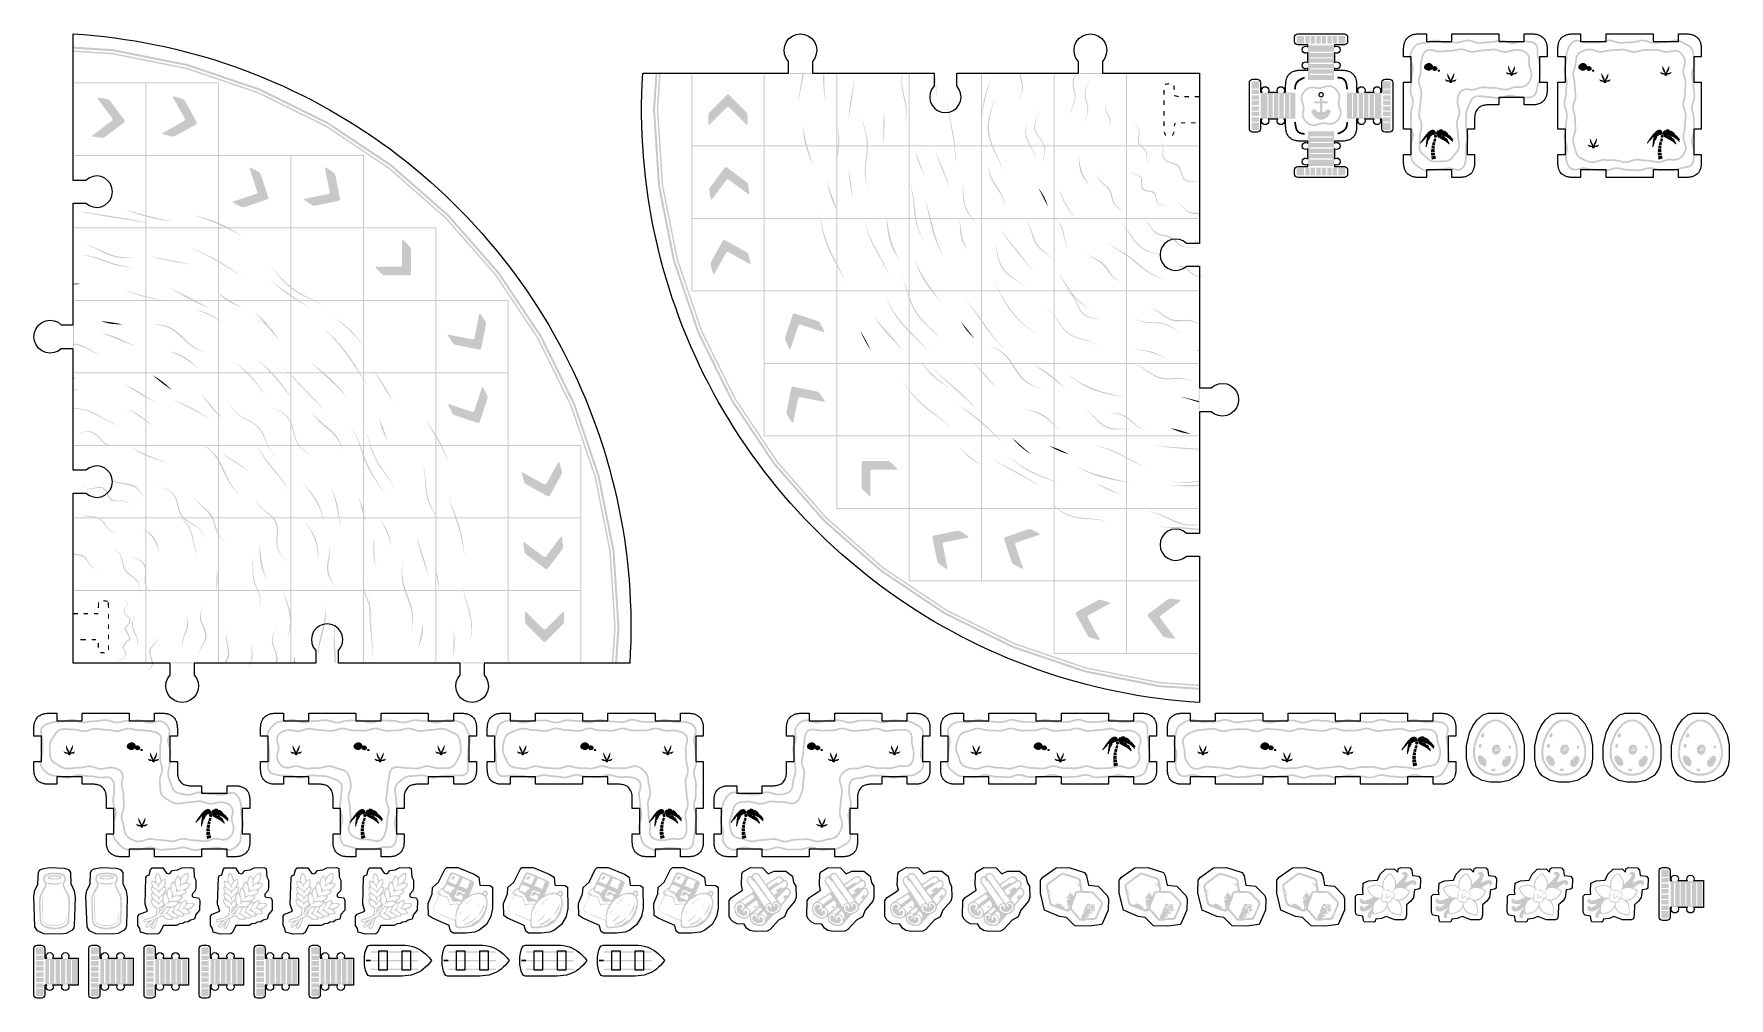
# Model space of a CAD drawing. Header units: millimetres. Extents: x 6 to 591, y 62 to 394.
import ezdxf

# ---------------------------------------------------------------- set-up
doc = ezdxf.new("R2010")
doc.units = ezdxf.units.MM
doc.layers.add('CUT', color=1, linetype='Continuous')
doc.layers.add('RASTER', color=7, linetype='Continuous')

msp = doc.modelspace()

# ---------------------------------------------------------------- hatches: boundary and pattern name
at = {"layer": 'RASTER'}
h = msp.add_hatch(color=7, dxfattribs=at)
h.paths.add_polyline_path([(441.469, 390.8), (458.269, 390.8), (458.269, 393.4), (441.469, 393.4)])
h.paths.add_polyline_path([(443.969, 390.8), (443.969, 393.4), (444.369, 393.4), (444.369, 390.8), (443.969, 390.8)])
h.paths.add_polyline_path([(445.869, 390.8), (445.869, 393.4), (446.269, 393.4), (446.269, 390.8), (445.869, 390.8)])
h.paths.add_polyline_path([(447.769, 390.8), (447.769, 393.4), (448.169, 393.4), (448.169, 390.8), (447.769, 390.8)])
h.paths.add_polyline_path([(449.669, 390.8), (449.669, 393.4), (450.069, 393.4), (450.069, 390.8), (449.669, 390.8)])
h.paths.add_polyline_path([(451.569, 390.8), (451.569, 393.4), (451.969, 393.4), (451.969, 390.8), (451.569, 390.8)])
h.paths.add_polyline_path([(453.469, 390.8), (453.469, 393.4), (453.869, 393.4), (453.869, 390.8), (453.469, 390.8)])
h.paths.add_polyline_path([(455.369, 390.8), (455.369, 393.4), (455.769, 393.4), (455.769, 390.8), (455.369, 390.8)])
h = msp.add_hatch(color=7, dxfattribs=at)
h.paths.add_polyline_path([(480.315, 386.422), (480.359, 386.762), (480.421, 387.107), (480.611, 387.712), (480.844, 388.256), (481.091, 388.74), (481.344, 389.176), (481.607, 389.575), (481.891, 389.942), (482.209, 390.276), (482.569, 390.57), (482.974, 390.816), (483.419, 391.006), (483.896, 391.139), (484.394, 391.226), (484.907, 391.29), (485.449, 391.358), (485.725, 391.397), (486.005, 391.455), (486.583, 391.599), (487.171, 391.787), (487.778, 391.981), (488.405, 392.133), (489.046, 392.198), (489.687, 392.159), (490.315, 392.032), (490.924, 391.859), (491.514, 391.687), (492.089, 391.552), (492.659, 391.472), (493.232, 391.445), (493.816, 391.454), (494.412, 391.475), (495.014, 391.488), (495.615, 391.486), (496.208, 391.48), (496.789, 391.492), (497.362, 391.545), (497.935, 391.65), (498.518, 391.798), (499.117, 391.966), (499.736, 392.111), (500.372, 392.188), (501.015, 392.166), (501.649, 392.046), (502.266, 391.86), (502.862, 391.658), (503.44, 391.486), (504.004, 391.375), (504.565, 391.335), (505.134, 391.359), (505.719, 391.423), (506.316, 391.497), (506.922, 391.558), (507.526, 391.597), (508.123, 391.624), (508.71, 391.661), (509.291, 391.724), (509.874, 391.822), (510.467, 391.944), (511.076, 392.062), (511.702, 392.136), (512.339, 392.131), (512.976, 392.031), (513.598, 391.855), (514.201, 391.645), (514.784, 391.45), (515.349, 391.313), (515.903, 391.255), (516.461, 391.279), (517.033, 391.367), (517.623, 391.49), (518.228, 391.611), (518.84, 391.704), (519.451, 391.76), (520.061, 391.791), (520.371, 391.794), (520.686, 391.8), (521.281, 391.781), (521.853, 391.734), (522.409, 391.646), (522.946, 391.496), (523.451, 391.266), (523.902, 390.949), (524.276, 390.548), (524.557, 390.08), (524.736, 389.569), (524.825, 389.042), (524.846, 388.52), (524.834, 388.011), (524.829, 387.513), (524.86, 386.993), (524.89, 386.733), (524.942, 386.458), (525.079, 385.875), (525.247, 385.278), (525.407, 384.665), (525.522, 384.042), (525.582, 383.417), (525.595, 382.801), (525.587, 382.197), (525.582, 381.601), (525.592, 381.007), (525.611, 380.407), (525.619, 379.795), (525.588, 379.171), (525.499, 378.544), (525.353, 377.924), (525.175, 377.313), (525.076, 377.014), (524.987, 376.732), (524.823, 376.21), (524.702, 375.746), (524.618, 375.306), (524.548, 374.862), (524.464, 374.403), (524.334, 373.93), (524.13, 373.461), (523.836, 373.018), (523.451, 372.631), (522.984, 372.322), (522.454, 372.104), (521.885, 371.976), (521.292, 371.922), (520.685, 371.918), (520.366, 371.933), (520.06, 371.943), (519.48, 371.968), (518.9, 371.99), (518.311, 372.028), (517.716, 372.1), (517.125, 372.209), (516.543, 372.339), (515.977, 372.461), (515.428, 372.542), (514.892, 372.555), (514.356, 372.489), (513.808, 372.349), (513.243, 372.158), (512.659, 371.955), (512.057, 371.786), (511.442, 371.687), (510.827, 371.674), (510.221, 371.735), (509.631, 371.837), (509.056, 371.947), (508.49, 372.038), (507.927, 372.1), (507.359, 372.138), (506.782, 372.167), (506.197, 372.207), (505.61, 372.269), (505.03, 372.348), (504.727, 372.381), (504.427, 372.409), (503.875, 372.398), (503.371, 372.301), (502.923, 372.119), (502.536, 371.864), (502.216, 371.553), (501.96, 371.208), (501.757, 370.845), (501.59, 370.475), (501.436, 370.1), (501.273, 369.715), (501.089, 369.314), (500.882, 368.886), (500.666, 368.42), (500.466, 367.903), (500.387, 367.625), (500.316, 367.341), (500.227, 366.766), (500.184, 366.186), (500.173, 365.597), (500.17, 364.996), (500.157, 364.39), (500.129, 363.785), (500.099, 363.19), (500.091, 362.608), (500.13, 362.036), (500.229, 361.464), (500.383, 360.883), (500.567, 360.284), (500.738, 359.666), (500.849, 359.029), (500.862, 358.382), (500.771, 357.74), (500.606, 357.116), (500.412, 356.512), (500.238, 355.926), (500.117, 355.354), (500.062, 354.786), (500.063, 354.21), (500.102, 353.622), (500.149, 353.021), (500.185, 352.411), (500.186, 352.103), (500.185, 351.795), (500.139, 351.218), (500.069, 350.684), (499.984, 350.179), (499.88, 349.689), (499.745, 349.202), (499.558, 348.72), (499.3, 348.253), (498.957, 347.822), (498.524, 347.455), (498.01, 347.182), (497.434, 347.026), (496.824, 346.992), (496.205, 347.067), (495.592, 347.212), (495.287, 347.301), (495.002, 347.372), (494.433, 347.481), (493.873, 347.509), (493.303, 347.467), (492.717, 347.379), (492.115, 347.277), (491.504, 347.191), (490.892, 347.134), (490.287, 347.098), (489.691, 347.064), (489.102, 347.012), (488.514, 346.933), (487.916, 346.835), (487.303, 346.743), (486.674, 346.694), (486.032, 346.722), (485.694, 346.782), (485.35, 346.865), (484.752, 347.108), (484.23, 347.405), (483.786, 347.711), (483.408, 347.998), (483.075, 348.256), (482.763, 348.491), (482.45, 348.723), (482.124, 348.977), (481.788, 349.275), (481.457, 349.637), (481.156, 350.071), (480.908, 350.577), (480.733, 351.142), (480.635, 351.749), (480.616, 352.075), (480.6, 352.387), (480.584, 352.985), (480.553, 353.574), (480.509, 354.169), (480.47, 354.775), (480.465, 355.394), (480.52, 356.022), (480.645, 356.647), (480.822, 357.259), (481.012, 357.854), (481.169, 358.428), (481.257, 358.985), (481.257, 359.534), (481.169, 360.092), (481.014, 360.667), (480.829, 361.263), (480.659, 361.876), (480.541, 362.5), (480.488, 363.125), (480.491, 363.742), (480.522, 364.346), (480.554, 364.939), (480.572, 365.529), (480.577, 366.123), (480.586, 366.727), (480.623, 367.342), (480.707, 367.96), (480.839, 368.575), (480.996, 369.176), (481.14, 369.759), (481.233, 370.323), (481.247, 370.875), (481.173, 371.429), (481.021, 371.997), (480.821, 372.585), (480.62, 373.194), (480.465, 373.819), (480.387, 374.453), (480.391, 375.083), (480.455, 375.7), (480.543, 376.302), (480.623, 376.891), (480.682, 377.477), (480.719, 378.066), (480.75, 378.665), (480.797, 379.273), (480.875, 379.883), (480.98, 380.488), (481.09, 381.08), (481.171, 381.655), (481.194, 382.216), (481.139, 382.772), (481.006, 383.336), (480.815, 383.918), (480.604, 384.519), (480.425, 385.141), (480.322, 385.778)])
h.paths.add_polyline_path([(480.916, 386.387), (480.921, 385.829), (481.012, 385.273), (481.176, 384.702), (481.383, 384.11), (481.584, 383.499), (481.732, 382.87), (481.795, 382.233), (481.77, 381.601), (481.682, 380.983), (481.57, 380.382), (481.468, 379.794), (481.394, 379.212), (481.349, 378.626), (481.318, 378.032), (481.28, 377.428), (481.219, 376.821), (481.137, 376.218), (481.051, 375.626), (480.991, 375.05), (480.987, 374.487), (481.056, 373.928), (481.197, 373.361), (481.39, 372.776), (481.596, 372.171), (481.763, 371.546), (481.848, 370.907), (481.831, 370.267), (481.728, 369.638), (481.577, 369.028), (481.423, 368.436), (481.299, 367.857), (481.221, 367.283), (481.186, 366.704), (481.177, 366.116), (481.172, 365.517), (481.153, 364.914), (481.121, 364.314), (481.091, 363.725), (481.089, 363.149), (481.136, 362.581), (481.244, 362.012), (481.405, 361.432), (481.59, 360.834), (481.757, 360.217), (481.857, 359.581), (481.857, 358.938), (481.756, 358.302), (481.587, 357.683), (481.396, 357.085), (481.228, 356.504), (481.115, 355.936), (481.065, 355.371), (481.07, 354.797), (481.108, 354.21), (481.152, 353.612), (481.184, 353.008), (481.199, 352.41), (481.215, 352.109), (481.232, 351.815), (481.319, 351.279), (481.468, 350.799), (481.674, 350.376), (481.927, 350.012), (482.21, 349.703), (482.508, 349.438), (482.813, 349.201), (483.122, 348.972), (483.439, 348.733), (483.773, 348.475), (484.138, 348.197), (484.549, 347.913), (485.014, 347.649), (485.535, 347.438), (485.817, 347.369), (486.098, 347.319), (486.664, 347.295), (487.235, 347.339), (487.823, 347.427), (488.425, 347.526), (489.036, 347.609), (489.647, 347.663), (490.252, 347.697), (490.846, 347.732), (491.434, 347.787), (492.023, 347.87), (492.622, 347.972), (493.236, 348.064), (493.866, 348.11), (494.505, 348.078), (495.131, 347.959), (495.445, 347.88), (495.745, 347.792), (496.31, 347.658), (496.843, 347.594), (497.338, 347.621), (497.788, 347.744), (498.186, 347.955), (498.524, 348.241), (498.799, 348.587), (499.013, 348.975), (499.174, 349.392), (499.297, 349.831), (499.394, 350.291), (499.476, 350.773), (499.543, 351.281), (499.585, 351.82), (499.586, 352.103), (499.585, 352.393), (499.551, 352.979), (499.503, 353.578), (499.464, 354.19), (499.461, 354.814), (499.524, 355.446), (499.656, 356.074), (499.839, 356.688), (500.03, 357.284), (500.182, 357.86), (500.261, 358.418), (500.25, 358.971), (500.152, 359.534), (499.991, 360.116), (499.806, 360.717), (499.642, 361.336), (499.534, 361.964), (499.491, 362.592), (499.499, 363.21), (499.53, 363.815), (499.558, 364.41), (499.57, 365.004), (499.573, 365.603), (499.584, 366.214), (499.63, 366.834), (499.727, 367.46), (499.807, 367.779), (499.896, 368.094), (500.113, 368.655), (500.339, 369.143), (500.546, 369.57), (500.724, 369.957), (500.882, 370.33), (501.038, 370.713), (501.221, 371.116), (501.455, 371.535), (501.763, 371.95), (502.159, 372.333), (502.642, 372.653), (503.2, 372.879), (503.812, 372.997), (504.449, 373.01), (504.787, 372.978), (505.103, 372.944), (505.682, 372.864), (506.249, 372.805), (506.818, 372.766), (507.395, 372.737), (507.98, 372.698), (508.571, 372.632), (509.16, 372.538), (509.738, 372.427), (510.302, 372.33), (510.85, 372.275), (511.388, 372.286), (511.928, 372.373), (512.479, 372.528), (513.049, 372.726), (513.638, 372.925), (514.244, 373.08), (514.862, 373.156), (515.479, 373.141), (516.084, 373.052), (516.672, 372.925), (517.245, 372.797), (517.807, 372.693), (518.366, 372.626), (518.931, 372.589), (519.505, 372.568), (520.082, 372.542), (520.39, 372.532), (520.697, 372.518), (521.263, 372.522), (521.792, 372.57), (522.273, 372.678), (522.701, 372.855), (523.068, 373.097), (523.369, 373.399), (523.6, 373.748), (523.766, 374.131), (523.879, 374.537), (523.957, 374.963), (524.027, 375.409), (524.117, 375.879), (524.246, 376.376), (524.415, 376.912), (524.505, 377.198), (524.602, 377.491), (524.773, 378.076), (524.909, 378.656), (524.99, 379.229), (525.019, 379.805), (525.011, 380.393), (524.992, 380.993), (524.982, 381.599), (524.987, 382.203), (524.995, 382.799), (524.982, 383.383), (524.928, 383.958), (524.82, 384.535), (524.668, 385.122), (524.498, 385.725), (524.355, 386.333), (524.297, 386.643), (524.263, 386.941), (524.229, 387.498), (524.235, 388.021), (524.245, 388.514), (524.227, 388.981), (524.153, 389.419), (524.011, 389.823), (523.794, 390.185), (523.506, 390.494), (523.151, 390.743), (522.74, 390.93), (522.281, 391.059), (521.782, 391.138), (521.247, 391.182), (520.682, 391.2), (520.38, 391.194), (520.08, 391.191), (519.494, 391.161), (518.912, 391.108), (518.332, 391.02), (517.743, 390.902), (517.14, 390.776), (516.52, 390.68), (515.885, 390.654), (515.246, 390.72), (514.618, 390.873), (514.007, 391.077), (513.418, 391.283), (512.847, 391.444), (512.29, 391.531), (511.735, 391.536), (511.168, 391.468), (510.584, 391.355), (509.984, 391.232), (509.374, 391.13), (508.761, 391.063), (508.156, 391.025), (507.559, 390.998), (506.971, 390.96), (506.383, 390.901), (505.788, 390.827), (505.179, 390.76), (504.556, 390.734), (503.924, 390.779), (503.295, 390.902), (502.68, 391.086), (502.083, 391.289), (501.507, 391.462), (500.948, 391.568), (500.398, 391.586), (499.841, 391.519), (499.267, 391.385), (498.673, 391.219), (498.063, 391.063), (497.443, 390.95), (496.823, 390.893), (496.211, 390.88), (495.611, 390.886), (495.019, 390.888), (494.429, 390.875), (493.831, 390.854), (493.222, 390.845), (492.603, 390.874), (491.979, 390.962), (491.361, 391.107), (490.758, 391.283), (490.174, 391.448), (489.609, 391.562), (489.058, 391.596), (488.506, 391.54), (487.94, 391.403), (487.354, 391.216), (486.748, 391.022), (486.138, 390.869), (485.827, 390.806), (485.529, 390.764), (484.982, 390.694), (484.482, 390.633), (484.029, 390.553), (483.618, 390.438), (483.249, 390.281), (482.917, 390.08), (482.618, 389.835), (482.347, 389.55), (482.095, 389.225), (481.854, 388.86), (481.618, 388.453), (481.387, 388.002), (481.175, 387.504), (481.005, 386.963), (480.952, 386.671), (480.916, 386.387)])
h = msp.add_hatch(color=7, dxfattribs=at)
h.paths.add_polyline_path([(534.171, 386.402), (534.181, 386.708), (534.194, 387.017), (534.275, 387.597), (534.406, 388.126), (534.567, 388.603), (534.742, 389.036), (534.923, 389.44), (535.114, 389.835), (535.33, 390.233), (535.59, 390.639), (535.914, 391.045), (536.317, 391.427), (536.805, 391.756), (537.374, 391.993), (538.008, 392.106), (538.667, 392.079), (539.02, 392.011), (539.346, 391.932), (539.948, 391.749), (540.529, 391.592), (541.098, 391.487), (541.667, 391.441), (542.246, 391.442), (542.837, 391.465), (543.439, 391.484), (544.043, 391.486), (544.641, 391.476), (545.227, 391.473), (545.802, 391.503), (546.372, 391.584), (546.948, 391.718), (547.54, 391.886), (548.15, 392.053), (548.78, 392.169), (549.422, 392.195), (550.061, 392.117), (550.685, 391.959), (551.289, 391.765), (551.873, 391.585), (552.443, 391.454), (553.007, 391.389), (553.577, 391.386), (554.16, 391.422), (554.757, 391.471), (555.361, 391.508), (555.965, 391.525), (556.56, 391.534), (557.143, 391.556), (557.718, 391.615), (558.294, 391.721), (558.881, 391.865), (559.484, 392.018), (560.107, 392.14), (560.745, 392.185), (561.386, 392.13), (562.016, 391.984), (562.626, 391.787), (563.216, 391.589), (563.788, 391.434), (564.349, 391.348), (564.911, 391.333), (565.486, 391.375), (566.076, 391.447), (566.678, 391.517), (567.285, 391.567), (567.888, 391.594), (568.481, 391.617), (569.063, 391.659), (569.642, 391.736), (570.225, 391.85), (570.822, 391.984), (571.438, 392.102), (572.07, 392.161), (572.71, 392.129), (573.348, 392.002), (573.676, 391.897), (573.999, 391.781), (574.565, 391.515), (575.057, 391.251), (575.487, 391.014), (575.877, 390.805), (576.248, 390.612), (576.614, 390.412), (576.979, 390.181), (577.334, 389.901), (577.664, 389.558), (577.951, 389.151), (578.183, 388.686), (578.357, 388.176), (578.485, 387.632), (578.586, 387.055), (578.628, 386.75), (578.677, 386.451), (578.778, 385.856), (578.889, 385.255), (578.975, 384.637), (578.997, 384.004), (578.931, 383.367), (578.78, 382.739), (578.577, 382.128), (578.373, 381.539), (578.215, 380.969), (578.131, 380.413), (578.131, 379.857), (578.202, 379.29), (578.317, 378.704), (578.439, 378.103), (578.537, 377.491), (578.598, 376.879), (578.631, 376.274), (578.657, 375.68), (578.699, 375.094), (578.766, 374.508), (578.851, 373.914), (578.927, 373.304), (578.959, 372.678), (578.916, 372.044), (578.788, 371.414), (578.6, 370.798), (578.394, 370.202), (578.22, 369.627), (578.116, 369.069), (578.098, 368.517), (578.161, 367.957), (578.284, 367.379), (578.43, 366.783), (578.561, 366.172), (578.649, 365.555), (578.694, 364.942), (578.713, 364.339), (578.73, 363.746), (578.764, 363.159), (578.819, 362.569), (578.877, 361.966), (578.911, 361.35), (578.886, 360.721), (578.785, 360.091), (578.617, 359.472), (578.419, 358.87), (578.237, 358.288), (578.116, 357.726), (578.078, 357.175), (578.128, 356.621), (578.25, 356.05), (578.412, 355.46), (578.57, 354.852), (578.689, 354.233), (578.754, 353.613), (578.773, 353.001), (578.771, 352.392), (578.761, 352.083), (578.754, 351.765), (578.713, 351.167), (578.638, 350.59), (578.511, 350.036), (578.312, 349.514), (578.031, 349.041), (577.67, 348.639), (577.245, 348.323), (576.779, 348.098), (576.298, 347.955), (575.822, 347.872), (575.359, 347.817), (574.906, 347.759), (574.439, 347.668), (573.924, 347.531), (573.65, 347.451), (573.357, 347.356), (572.756, 347.172), (572.143, 347.007), (571.519, 346.892), (570.895, 346.841), (570.281, 346.842), (569.68, 346.865), (569.088, 346.884), (568.499, 346.886), (567.904, 346.876), (567.297, 346.873), (566.679, 346.905), (566.056, 346.993), (565.44, 347.137), (564.838, 347.309), (564.255, 347.467), (563.692, 347.571), (563.141, 347.593), (562.587, 347.526), (562.019, 347.382), (561.43, 347.193), (560.821, 347.005), (560.197, 346.862), (559.568, 346.79), (558.945, 346.785), (558.335, 346.824), (557.739, 346.873), (557.151, 346.909), (556.561, 346.925), (555.963, 346.934), (555.353, 346.958), (554.736, 347.021), (554.119, 347.134), (553.512, 347.283), (552.923, 347.433), (552.353, 347.544), (551.798, 347.583), (551.246, 347.536), (550.683, 347.405), (550.1, 347.217), (549.497, 347.015), (548.875, 346.846), (548.244, 346.749), (547.613, 346.732), (546.995, 346.778), (546.392, 346.851), (545.801, 346.92), (545.215, 346.968), (544.625, 346.995), (544.025, 347.018), (543.414, 347.062), (542.799, 347.144), (542.19, 347.263), (541.594, 347.397), (541.017, 347.507), (540.456, 347.559), (539.903, 347.532), (539.34, 347.419), (539.055, 347.344), (538.751, 347.252), (538.138, 347.107), (537.522, 347.038), (536.918, 347.078), (536.352, 347.236), (535.847, 347.502), (535.417, 347.851), (535.064, 348.256), (534.784, 348.696), (534.562, 349.155), (534.385, 349.628), (534.24, 350.121), (534.124, 350.642), (534.047, 351.203), (534.028, 351.804), (534.052, 352.126), (534.084, 352.442), (534.187, 353.049), (534.296, 353.641), (534.376, 354.216), (534.396, 354.776), (534.338, 355.331), (534.202, 355.896), (534.009, 356.479), (533.8, 357.083), (533.627, 357.706), (533.531, 358.342), (533.531, 358.98), (533.609, 359.606), (533.728, 360.213), (533.849, 360.805), (533.942, 361.386), (534, 361.967), (534.031, 362.555), (534.058, 363.154), (534.101, 363.761), (534.171, 364.368), (534.256, 364.966), (534.329, 365.549), (534.358, 366.117), (534.32, 366.676), (534.206, 367.238), (534.029, 367.816), (533.823, 368.413), (533.637, 369.031), (533.518, 369.666), (533.497, 370.307), (533.569, 370.939), (533.699, 371.555), (533.845, 372.151), (533.97, 372.733), (534.053, 373.31), (534.095, 373.889), (534.113, 374.479), (534.131, 375.08), (534.166, 375.686), (534.221, 376.288), (534.279, 376.879), (534.31, 377.455), (534.288, 378.019), (534.197, 378.583), (534.042, 379.156), (533.848, 379.747), (533.657, 380.358), (533.52, 380.989), (533.476, 381.631), (533.533, 382.27), (533.667, 382.892), (533.832, 383.495), (533.985, 384.08), (534.095, 384.654), (534.155, 385.227), (534.173, 385.808)])
h.paths.add_polyline_path([(534.771, 386.393), (534.773, 385.799), (534.754, 385.187), (534.689, 384.567), (534.57, 383.948), (534.412, 383.34), (534.25, 382.75), (534.128, 382.179), (534.078, 381.625), (534.116, 381.074), (534.237, 380.512), (534.419, 379.93), (534.617, 379.328), (534.785, 378.709), (534.886, 378.079), (534.911, 377.45), (534.877, 376.834), (534.819, 376.231), (534.764, 375.641), (534.73, 375.054), (534.713, 374.461), (534.694, 373.858), (534.649, 373.245), (534.561, 372.628), (534.43, 372.017), (534.284, 371.421), (534.161, 370.843), (534.098, 370.283), (534.116, 369.731), (534.22, 369.173), (534.394, 368.598), (534.6, 368.002), (534.788, 367.386), (534.916, 366.756), (534.959, 366.122), (534.927, 365.496), (534.851, 364.886), (534.766, 364.292), (534.699, 363.706), (534.657, 363.12), (534.631, 362.526), (534.598, 361.921), (534.537, 361.309), (534.439, 360.697), (534.317, 360.096), (534.202, 359.51), (534.131, 358.943), (534.131, 358.387), (534.215, 357.831), (534.373, 357.261), (534.577, 356.672), (534.78, 356.061), (534.931, 355.433), (534.997, 354.796), (534.975, 354.163), (534.889, 353.545), (534.778, 352.944), (534.679, 352.361), (534.649, 352.073), (534.628, 351.791), (534.646, 351.253), (534.715, 350.748), (534.821, 350.27), (534.954, 349.818), (535.114, 349.391), (535.309, 348.988), (535.546, 348.616), (535.835, 348.284), (536.178, 348.005), (536.575, 347.797), (537.02, 347.672), (537.508, 347.64), (538.035, 347.699), (538.595, 347.832), (538.892, 347.922), (539.205, 348.004), (539.829, 348.129), (540.469, 348.161), (541.101, 348.102), (541.716, 347.984), (542.313, 347.85), (542.897, 347.736), (543.475, 347.659), (544.058, 347.617), (544.65, 347.594), (545.253, 347.567), (545.86, 347.517), (546.463, 347.447), (547.053, 347.375), (547.627, 347.333), (548.19, 347.348), (548.751, 347.434), (549.323, 347.589), (549.912, 347.787), (550.523, 347.984), (551.152, 348.13), (551.793, 348.185), (552.431, 348.14), (553.054, 348.018), (553.658, 347.865), (554.244, 347.721), (554.82, 347.615), (555.396, 347.556), (555.979, 347.534), (556.574, 347.525), (557.177, 347.508), (557.782, 347.471), (558.379, 347.422), (558.962, 347.386), (559.532, 347.389), (560.096, 347.454), (560.665, 347.585), (561.249, 347.765), (561.853, 347.959), (562.477, 348.117), (563.117, 348.195), (563.759, 348.169), (564.389, 348.053), (564.999, 347.886), (565.59, 347.718), (566.167, 347.584), (566.737, 347.503), (567.311, 347.473), (567.897, 347.476), (568.495, 347.486), (569.099, 347.484), (569.701, 347.465), (570.293, 347.442), (570.871, 347.441), (571.44, 347.487), (572.01, 347.592), (572.59, 347.749), (573.177, 347.928), (573.473, 348.024), (573.763, 348.109), (574.305, 348.254), (574.81, 348.351), (575.286, 348.413), (575.735, 348.466), (576.161, 348.54), (576.562, 348.659), (576.933, 348.838), (577.264, 349.084), (577.545, 349.398), (577.77, 349.776), (577.936, 350.211), (578.047, 350.696), (578.115, 351.226), (578.154, 351.792), (578.161, 352.099), (578.171, 352.403), (578.173, 352.992), (578.155, 353.573), (578.095, 354.146), (577.985, 354.72), (577.832, 355.305), (577.667, 355.908), (577.533, 356.53), (577.476, 357.169), (577.52, 357.811), (577.657, 358.442), (577.848, 359.053), (578.042, 359.644), (578.197, 360.217), (578.288, 360.781), (578.31, 361.345), (578.279, 361.921), (578.221, 362.512), (578.166, 363.114), (578.131, 363.72), (578.113, 364.321), (578.095, 364.911), (578.053, 365.49), (577.97, 366.067), (577.845, 366.649), (577.699, 367.245), (577.569, 367.861), (577.497, 368.493), (577.518, 369.134), (577.637, 369.769), (577.823, 370.387), (578.029, 370.984), (578.206, 371.562), (578.32, 372.124), (578.358, 372.683), (578.329, 373.251), (578.256, 373.834), (578.171, 374.432), (578.101, 375.039), (578.058, 375.646), (578.031, 376.245), (578, 376.833), (577.942, 377.414), (577.849, 377.995), (577.728, 378.587), (577.609, 379.194), (577.531, 379.82), (577.531, 380.458), (577.627, 381.094), (577.8, 381.717), (578.009, 382.321), (578.202, 382.904), (578.338, 383.469), (578.396, 384.024), (578.376, 384.584), (578.296, 385.159), (578.187, 385.751), (578.086, 386.352), (578.034, 386.66), (577.993, 386.962), (577.897, 387.512), (577.78, 388.01), (577.628, 388.454), (577.434, 388.842), (577.2, 389.175), (576.93, 389.455), (576.632, 389.691), (576.309, 389.894), (575.965, 390.083), (575.597, 390.275), (575.201, 390.486), (574.77, 390.724), (574.296, 390.979), (573.769, 391.226), (573.483, 391.329), (573.198, 391.42), (572.636, 391.532), (572.083, 391.559), (571.522, 391.507), (570.944, 391.397), (570.348, 391.263), (569.739, 391.144), (569.124, 391.062), (568.514, 391.018), (567.913, 390.995), (567.323, 390.968), (566.737, 390.92), (566.147, 390.851), (565.544, 390.778), (564.925, 390.732), (564.295, 390.749), (563.663, 390.846), (563.042, 391.015), (562.439, 391.217), (561.856, 391.405), (561.293, 391.536), (560.741, 391.583), (560.186, 391.544), (559.616, 391.433), (559.026, 391.283), (558.42, 391.134), (557.803, 391.021), (557.185, 390.958), (556.575, 390.934), (555.977, 390.925), (555.388, 390.909), (554.799, 390.873), (554.203, 390.824), (553.593, 390.785), (552.97, 390.79), (552.341, 390.862), (551.718, 391.005), (551.109, 391.193), (550.52, 391.382), (549.951, 391.526), (549.398, 391.593), (548.847, 391.571), (548.283, 391.467), (547.701, 391.309), (547.099, 391.137), (546.482, 390.993), (545.86, 390.905), (545.241, 390.873), (544.634, 390.876), (544.039, 390.886), (543.45, 390.884), (542.859, 390.865), (542.258, 390.842), (541.643, 390.841), (541.019, 390.892), (540.396, 391.007), (539.783, 391.172), (539.187, 391.353), (538.892, 391.425), (538.598, 391.482), (538.049, 391.504), (537.544, 391.414), (537.09, 391.225), (536.693, 390.957), (536.357, 390.638), (536.079, 390.289), (535.847, 389.928), (535.648, 389.56), (535.466, 389.187), (535.294, 388.801), (535.13, 388.394), (534.983, 387.958), (534.865, 387.483), (534.792, 386.962), (534.78, 386.685), (534.771, 386.393)])
h = msp.add_hatch(color=7, dxfattribs=at)
h.paths.add_polyline_path([(207.842, 189.74), (207.023, 177.24), (19.5, 177.24), (19.5, 389.763), (33.215, 388.864), (58.982, 383.739), (83.859, 375.294), (107.421, 363.674), (129.265, 349.079), (149.017, 331.757), (166.339, 312.005), (180.935, 290.161), (192.554, 266.599), (200.999, 241.722), (206.124, 215.955)])
h.paths.add_polyline_path([(207.142, 189.74), (205.43, 215.864), (200.323, 241.54), (191.907, 266.331), (180.328, 289.811), (165.784, 311.579), (148.522, 331.262), (128.839, 348.523), (107.071, 363.068), (83.591, 374.647), (58.801, 383.062), (33.124, 388.17), (19.5, 389.063), (19.5, 177.24), (206.323, 177.24)])
h = msp.add_hatch(color=7, dxfattribs=at)
h.paths.add_polyline_path([(206.542, 189.74), (205.723, 177.24), (19.5, 177.24), (19.5, 388.463), (33.046, 387.575), (58.645, 382.483), (83.362, 374.093), (106.771, 362.549), (128.474, 348.047), (148.098, 330.838), (165.308, 311.213), (179.809, 289.511), (191.353, 266.101), (199.743, 241.385), (204.835, 215.785)])
h.paths.add_polyline_path([(206.042, 189.74), (204.34, 215.72), (199.26, 241.256), (190.891, 265.91), (179.376, 289.261), (164.911, 310.909), (147.744, 330.484), (128.169, 347.651), (106.521, 362.116), (83.17, 373.631), (58.516, 382), (32.98, 387.079), (19.5, 387.963), (19.5, 177.24), (205.223, 177.24)])
h = msp.add_hatch(color=7, dxfattribs=at)
h.paths.add_polyline_path([(445.369, 378.3), (454.369, 378.3), (454.369, 390.2), (445.369, 390.2)])
h.paths.add_polyline_path([(445.869, 380), (445.869, 380.4), (453.869, 380.4), (453.869, 380), (445.869, 380)])
h.paths.add_polyline_path([(445.869, 381.9), (445.869, 382.3), (453.869, 382.3), (453.869, 381.9), (445.869, 381.9)])
h.paths.add_polyline_path([(445.869, 383.8), (445.869, 384.2), (453.869, 384.2), (453.869, 383.8), (445.869, 383.8)])
h.paths.add_polyline_path([(445.869, 385.7), (445.869, 386.1), (453.869, 386.1), (453.869, 385.7), (445.869, 385.7)])
h.paths.add_polyline_path([(445.869, 387.6), (445.869, 388), (453.869, 388), (453.869, 387.6), (445.869, 387.6)])
h = msp.add_hatch(color=7, dxfattribs=at)
h.paths.add_polyline_path([(483.982, 383.407), (484, 383.715), (484.02, 384.019), (484.102, 384.587), (484.204, 385.103), (484.313, 385.582), (484.427, 386.041), (484.555, 386.496), (484.717, 386.956), (484.935, 387.419), (485.229, 387.867), (485.613, 388.276), (486.087, 388.613), (486.64, 388.846), (487.25, 388.953), (487.888, 388.931), (488.525, 388.804), (488.85, 388.708), (489.151, 388.621), (489.727, 388.466), (490.29, 388.378), (490.853, 388.358), (491.428, 388.391), (492.017, 388.452), (492.618, 388.513), (493.222, 388.557), (493.821, 388.584), (494.412, 388.611), (494.993, 388.659), (495.572, 388.742), (496.156, 388.859), (496.755, 388.991), (497.371, 389.103), (498.004, 389.152), (498.643, 389.11), (499.275, 388.974), (499.889, 388.776), (500.483, 388.565), (501.056, 388.388), (501.614, 388.282), (502.168, 388.259), (502.73, 388.313), (503.309, 388.419), (503.905, 388.545), (504.513, 388.656), (505.125, 388.732), (505.732, 388.776), (506.33, 388.804), (506.919, 388.838), (507.506, 388.891), (508.099, 388.96), (508.705, 389.026), (509.325, 389.057), (509.955, 389.022), (510.584, 388.908), (511.201, 388.731), (511.8, 388.528), (512.378, 388.349), (512.937, 388.235), (513.486, 388.208), (514.039, 388.27), (514.61, 388.404), (515.2, 388.576), (515.809, 388.742), (516.428, 388.866), (517.055, 388.932), (517.383, 388.934), (517.717, 388.924), (518.324, 388.848), (518.89, 388.728), (519.42, 388.575), (519.918, 388.385), (520.385, 388.148), (520.814, 387.852), (521.191, 387.492), (521.497, 387.067), (521.718, 386.589), (521.85, 386.077), (521.902, 385.549), (521.896, 385.022), (521.87, 384.502), (521.863, 383.97), (521.872, 383.711), (521.905, 383.444), (522.022, 382.875), (522.203, 382.293), (522.41, 381.691), (522.592, 381.069), (522.709, 380.431), (522.726, 380.091), (522.721, 379.739), (522.62, 379.112), (522.444, 378.536), (522.225, 378.018), (521.977, 377.55), (521.704, 377.124), (521.402, 376.735), (521.061, 376.386), (520.674, 376.082), (520.24, 375.836), (519.762, 375.658), (519.252, 375.553), (518.723, 375.514), (518.186, 375.52), (517.635, 375.536), (517.364, 375.541), (517.094, 375.526), (516.529, 375.448), (515.957, 375.294), (515.367, 375.089), (514.756, 374.879), (514.125, 374.716), (513.481, 374.641), (512.84, 374.665), (512.212, 374.766), (511.603, 374.905), (511.01, 375.038), (510.428, 375.14), (509.846, 375.201), (509.256, 375.232), (508.657, 375.252), (508.05, 375.282), (507.444, 375.33), (506.846, 375.385), (506.262, 375.422), (505.69, 375.414), (505.123, 375.343), (504.549, 375.206), (503.96, 375.02), (503.351, 374.824), (502.721, 374.67), (502.093, 374.602), (501.772, 374.598), (501.472, 374.622), (500.913, 374.682), (500.391, 374.74), (499.903, 374.756), (499.449, 374.708), (499.033, 374.586), (498.659, 374.392), (498.331, 374.129), (498.051, 373.808), (497.818, 373.435), (497.627, 373.02), (497.471, 372.567), (497.346, 372.08), (497.254, 371.56), (497.207, 371.009), (497.212, 370.718), (497.226, 370.43), (497.309, 369.854), (497.438, 369.271), (497.595, 368.673), (497.743, 368.057), (497.837, 367.422), (497.839, 366.777), (497.737, 366.135), (497.557, 365.509), (497.347, 364.904), (497.156, 364.32), (497.026, 363.752), (496.972, 363.191), (496.992, 362.624), (497.066, 362.043), (497.162, 361.445), (497.249, 360.836), (497.311, 360.225), (497.35, 359.618), (497.385, 359.021), (497.435, 358.432), (497.512, 357.844), (497.611, 357.249), (497.711, 356.639), (497.773, 356.013), (497.763, 355.371), (497.711, 355.031), (497.635, 354.684), (497.401, 354.08), (497.102, 353.551), (496.787, 353.103), (496.488, 352.724), (496.217, 352.393), (495.972, 352.088), (495.734, 351.784), (495.479, 351.467), (495.183, 351.137), (494.826, 350.807), (494.397, 350.501), (493.896, 350.246), (493.331, 350.062), (492.722, 349.958), (492.394, 349.937), (492.081, 349.921), (491.478, 349.91), (490.885, 349.886), (490.287, 349.849), (489.679, 349.814), (489.054, 349.81), (488.723, 349.84), (488.381, 349.889), (487.77, 350.071), (487.226, 350.335), (486.762, 350.642), (486.373, 350.956), (486.043, 351.253), (485.751, 351.523), (485.47, 351.775), (485.178, 352.029), (484.862, 352.312), (484.525, 352.646), (484.187, 353.052), (483.879, 353.538), (483.638, 354.103), (483.495, 354.726), (483.468, 355.072), (483.459, 355.4), (483.492, 356.016), (483.54, 356.614), (483.58, 357.203), (483.603, 357.793), (483.619, 358.39), (483.649, 358.997), (483.712, 359.612), (483.82, 360.226), (483.96, 360.83), (484.101, 361.419), (484.203, 361.989), (484.236, 362.543), (484.183, 363.095), (484.047, 363.657), (483.852, 364.239), (483.641, 364.841), (483.464, 365.463), (483.363, 366.097), (483.352, 366.732), (483.418, 367.356), (483.523, 367.963), (483.632, 368.555), (483.718, 369.139), (483.774, 369.721), (483.81, 370.311), (483.844, 370.911), (483.896, 371.516), (483.971, 372.121), (484.058, 372.716), (484.129, 373.297), (484.152, 373.862), (484.108, 374.421), (483.989, 374.984), (483.808, 375.561), (483.601, 376.159), (483.416, 376.777), (483.302, 377.413), (483.289, 378.055), (483.372, 378.689), (483.519, 379.304), (483.684, 379.901), (483.826, 380.482), (483.922, 381.054), (483.969, 381.628), (483.981, 382.211), (483.978, 382.805)])
h.paths.add_polyline_path([(484.582, 383.388), (484.578, 382.804), (484.581, 382.206), (484.569, 381.597), (484.518, 380.98), (484.414, 380.361), (484.265, 379.75), (484.101, 379.155), (483.963, 378.579), (483.889, 378.022), (483.901, 377.472), (484, 376.916), (484.172, 376.343), (484.378, 375.749), (484.57, 375.136), (484.703, 374.507), (484.753, 373.874), (484.727, 373.248), (484.653, 372.637), (484.566, 372.041), (484.493, 371.454), (484.443, 370.868), (484.409, 370.276), (484.373, 369.674), (484.314, 369.066), (484.224, 368.457), (484.114, 367.858), (484.012, 367.273), (483.953, 366.706), (483.962, 366.15), (484.051, 365.593), (484.213, 365.023), (484.42, 364.433), (484.625, 363.823), (484.776, 363.194), (484.838, 362.554), (484.8, 361.918), (484.688, 361.296), (484.544, 360.693), (484.409, 360.106), (484.307, 359.529), (484.247, 358.952), (484.219, 358.368), (484.203, 357.773), (484.179, 357.171), (484.138, 356.569), (484.091, 355.976), (484.059, 355.393), (484.067, 355.103), (484.089, 354.817), (484.211, 354.29), (484.412, 353.818), (484.673, 353.406), (484.968, 353.052), (485.273, 352.749), (485.575, 352.479), (485.868, 352.224), (486.155, 351.966), (486.447, 351.696), (486.762, 351.413), (487.116, 351.127), (487.524, 350.858), (487.989, 350.632), (488.51, 350.476), (488.792, 350.436), (489.079, 350.41), (489.66, 350.414), (490.251, 350.448), (490.854, 350.486), (491.46, 350.51), (492.061, 350.521), (492.361, 350.536), (492.653, 350.554), (493.187, 350.646), (493.665, 350.802), (494.085, 351.016), (494.447, 351.274), (494.755, 351.559), (495.022, 351.856), (495.264, 352.157), (495.502, 352.461), (495.751, 352.771), (496.02, 353.1), (496.306, 353.462), (496.595, 353.872), (496.857, 354.337), (497.059, 354.858), (497.121, 355.14), (497.164, 355.421), (497.173, 355.987), (497.115, 356.561), (497.019, 357.151), (496.918, 357.756), (496.838, 358.368), (496.786, 358.979), (496.752, 359.582), (496.713, 360.175), (496.654, 360.764), (496.569, 361.355), (496.472, 361.957), (496.394, 362.576), (496.371, 363.209), (496.432, 363.848), (496.578, 364.48), (496.778, 365.096), (496.985, 365.691), (497.15, 366.265), (497.239, 366.823), (497.238, 367.378), (497.154, 367.943), (497.013, 368.527), (496.855, 369.129), (496.718, 369.746), (496.628, 370.373), (496.612, 370.698), (496.607, 371.03), (496.659, 371.638), (496.76, 372.207), (496.896, 372.74), (497.069, 373.244), (497.289, 373.721), (497.567, 374.166), (497.914, 374.564), (498.33, 374.897), (498.809, 375.146), (499.333, 375.299), (499.881, 375.357), (500.434, 375.339), (500.979, 375.279), (501.528, 375.219), (501.792, 375.198), (502.057, 375.202), (502.617, 375.262), (503.188, 375.402), (503.778, 375.592), (504.389, 375.784), (505.015, 375.934), (505.648, 376.014), (506.277, 376.022), (506.893, 375.983), (507.495, 375.928), (508.088, 375.881), (508.682, 375.852), (509.282, 375.831), (509.893, 375.8), (510.511, 375.734), (511.128, 375.627), (511.735, 375.49), (512.327, 375.356), (512.899, 375.263), (513.457, 375.242), (514.014, 375.307), (514.583, 375.455), (515.171, 375.657), (515.781, 375.868), (516.41, 376.037), (517.036, 376.123), (517.352, 376.141), (517.649, 376.136), (518.198, 376.12), (518.704, 376.115), (519.169, 376.149), (519.596, 376.236), (519.986, 376.382), (520.339, 376.582), (520.659, 376.833), (520.949, 377.13), (521.214, 377.471), (521.458, 377.852), (521.682, 378.276), (521.88, 378.741), (522.034, 379.248), (522.121, 379.791), (522.125, 380.08), (522.111, 380.362), (522.007, 380.931), (521.838, 381.509), (521.632, 382.107), (521.44, 382.725), (521.313, 383.346), (521.273, 383.663), (521.263, 383.964), (521.271, 384.521), (521.297, 385.04), (521.301, 385.523), (521.258, 385.972), (521.151, 386.387), (520.976, 386.762), (520.736, 387.096), (520.434, 387.386), (520.078, 387.631), (519.675, 387.835), (519.229, 388.005), (518.745, 388.146), (518.224, 388.256), (517.671, 388.325), (517.377, 388.334), (517.088, 388.332), (516.519, 388.272), (515.947, 388.158), (515.364, 387.998), (514.763, 387.823), (514.142, 387.677), (513.504, 387.606), (512.861, 387.638), (512.229, 387.768), (511.615, 387.957), (511.022, 388.158), (510.448, 388.323), (509.885, 388.425), (509.324, 388.456), (508.753, 388.427), (508.167, 388.364), (507.568, 388.294), (506.964, 388.239), (506.362, 388.204), (505.768, 388.177), (505.184, 388.135), (504.604, 388.062), (504.021, 387.956), (503.425, 387.831), (502.813, 387.718), (502.184, 387.658), (501.545, 387.685), (500.912, 387.805), (500.294, 387.995), (499.696, 388.208), (499.119, 388.394), (498.56, 388.514), (498.007, 388.551), (497.448, 388.507), (496.873, 388.403), (496.28, 388.272), (495.673, 388.151), (495.06, 388.063), (494.45, 388.013), (493.849, 387.985), (493.257, 387.958), (492.67, 387.915), (492.079, 387.855), (491.476, 387.793), (490.86, 387.757), (490.232, 387.78), (489.603, 387.879), (488.989, 388.043), (488.681, 388.132), (488.382, 388.221), (487.818, 388.333), (487.292, 388.351), (486.811, 388.267), (486.38, 388.086), (486.009, 387.822), (485.703, 387.495), (485.46, 387.125), (485.273, 386.728), (485.128, 386.315), (485.007, 385.887), (484.897, 385.444), (484.791, 384.978), (484.693, 384.486), (484.617, 383.956), (484.598, 383.677), (484.582, 383.388)])
h = msp.add_hatch(color=7, dxfattribs=at)
h.paths.add_polyline_path([(537.319, 383.464), (537.375, 383.739), (537.409, 384.005), (537.456, 384.535), (537.485, 385.043), (537.531, 385.547), (537.624, 386.041), (537.781, 386.513), (538.01, 386.949), (538.303, 387.339), (538.649, 387.678), (539.037, 387.972), (539.459, 388.231), (539.917, 388.466), (540.417, 388.685), (540.97, 388.884), (541.578, 389.04), (541.921, 389.086), (542.259, 389.114), (542.9, 389.084), (543.532, 388.964), (544.15, 388.777), (544.747, 388.567), (545.324, 388.385), (545.882, 388.27), (546.434, 388.239), (546.993, 388.29), (547.569, 388.401), (548.164, 388.537), (548.772, 388.659), (549.387, 388.744), (549.997, 388.789), (550.597, 388.812), (551.187, 388.838), (551.773, 388.884), (552.363, 388.95), (552.965, 389.02), (553.583, 389.062), (554.213, 389.041), (554.844, 388.939), (555.464, 388.767), (556.065, 388.564), (556.646, 388.378), (557.207, 388.254), (557.757, 388.214), (558.311, 388.261), (558.881, 388.381), (559.471, 388.538), (560.078, 388.69), (560.695, 388.803), (561.313, 388.864), (561.923, 388.884), (562.52, 388.888), (563.109, 388.9), (563.698, 388.931), (564.294, 388.973), (564.904, 389.002), (565.527, 388.986), (566.154, 388.903), (566.775, 388.752), (567.38, 388.563), (567.965, 388.381), (568.529, 388.251), (569.08, 388.202), (569.63, 388.244), (570.197, 388.366), (570.487, 388.44), (570.796, 388.525), (571.41, 388.639), (572.014, 388.665), (572.592, 388.589), (573.125, 388.417), (573.604, 388.169), (574.025, 387.863), (574.395, 387.515), (574.72, 387.132), (575.007, 386.716), (575.257, 386.26), (575.465, 385.758), (575.613, 385.206), (575.678, 384.606), (575.641, 383.975), (575.575, 383.64), (575.5, 383.322), (575.324, 382.724), (575.173, 382.147), (575.085, 381.589), (575.084, 381.04), (575.171, 380.485), (575.331, 379.913), (575.525, 379.319), (575.706, 378.706), (575.833, 378.081), (575.886, 377.453), (575.876, 376.833), (575.831, 376.228), (575.784, 375.635), (575.753, 375.048), (575.739, 374.458), (575.728, 373.857), (575.693, 373.245), (575.614, 372.627), (575.487, 372.013), (575.334, 371.413), (575.193, 370.831), (575.104, 370.268), (575.095, 369.717), (575.174, 369.163), (575.33, 368.595), (575.531, 368.005), (575.729, 367.396), (575.876, 366.77), (575.943, 366.136), (575.931, 365.509), (575.867, 364.897), (575.788, 364.299), (575.721, 363.712), (575.678, 363.127), (575.652, 362.535), (575.622, 361.932), (575.566, 361.32), (575.47, 360.708), (575.345, 360.105), (575.221, 359.517), (575.135, 358.948), (575.12, 358.393), (575.188, 357.839), (575.335, 357.274), (575.535, 356.689), (575.743, 356.082), (575.907, 355.453), (575.951, 355.111), (575.969, 354.752), (575.894, 354.108), (575.714, 353.515), (575.468, 352.989), (575.188, 352.525), (574.887, 352.114), (574.569, 351.746), (574.227, 351.415), (573.854, 351.118), (573.439, 350.864), (572.98, 350.662), (572.479, 350.525), (571.946, 350.458), (571.395, 350.453), (570.826, 350.484), (570.544, 350.507), (570.269, 350.513), (569.709, 350.486), (569.149, 350.38), (568.575, 350.206), (567.981, 349.998), (567.366, 349.803), (566.734, 349.673), (566.094, 349.638), (565.461, 349.695), (564.846, 349.814), (564.249, 349.95), (563.666, 350.067), (563.089, 350.147), (562.508, 350.19), (561.916, 350.213), (561.315, 350.239), (560.709, 350.286), (560.107, 350.354), (559.518, 350.423), (558.945, 350.461), (558.383, 350.442), (557.823, 350.352), (557.251, 350.193), (556.661, 349.994), (556.05, 349.799), (555.419, 349.658), (554.778, 349.612), (554.14, 349.667), (553.519, 349.797), (552.918, 349.957), (552.333, 350.103), (551.759, 350.208), (551.186, 350.265), (550.604, 350.284), (550.01, 350.288), (549.407, 350.301), (548.804, 350.332), (548.209, 350.374), (547.628, 350.401), (547.059, 350.387), (546.495, 350.312), (545.924, 350.174), (545.337, 349.991), (544.731, 349.802), (544.104, 349.657), (543.463, 349.6), (542.822, 349.648), (542.19, 349.784), (541.867, 349.884), (541.548, 349.99), (540.983, 350.22), (540.48, 350.442), (540.025, 350.648), (539.602, 350.848), (539.201, 351.06), (538.821, 351.302), (538.471, 351.589), (538.16, 351.927), (537.898, 352.313), (537.687, 352.738), (537.52, 353.193), (537.38, 353.671), (537.244, 354.176), (537.093, 354.722), (537.013, 355.015), (536.922, 355.313), (536.746, 355.915), (536.585, 356.53), (536.485, 357.163), (536.483, 357.806), (536.584, 358.443), (536.757, 359.061), (536.952, 359.659), (537.124, 360.238), (537.238, 360.804), (537.286, 361.368), (537.276, 361.94), (537.233, 362.526), (537.185, 363.125), (537.153, 363.729), (537.14, 364.33), (537.128, 364.921), (537.096, 365.5), (537.022, 366.074), (536.902, 366.652), (536.752, 367.243), (536.604, 367.852), (536.505, 368.48), (536.494, 369.121), (536.585, 369.759), (536.756, 370.382), (536.961, 370.984), (537.15, 371.566), (537.283, 372.131), (537.343, 372.69), (537.332, 373.254), (537.272, 373.833), (537.192, 374.427), (537.123, 375.032), (537.079, 375.638), (537.053, 376.237), (537.024, 376.826), (536.97, 377.405), (536.879, 377.985), (536.757, 378.573), (536.63, 379.177), (536.537, 379.799), (536.519, 380.435), (536.597, 381.073), (536.76, 381.699), (536.968, 382.306), (537.168, 382.891)])
h.paths.add_polyline_path([(537.904, 383.328), (537.743, 382.717), (537.535, 382.111), (537.335, 381.526), (537.188, 380.961), (537.12, 380.407), (537.135, 379.852), (537.221, 379.283), (537.345, 378.695), (537.47, 378.092), (537.566, 377.48), (537.622, 376.868), (537.652, 376.265), (537.678, 375.673), (537.721, 375.088), (537.788, 374.501), (537.867, 373.903), (537.931, 373.291), (537.943, 372.664), (537.876, 372.03), (537.729, 371.404), (537.531, 370.795), (537.33, 370.205), (537.174, 369.637), (537.095, 369.083), (537.104, 368.532), (537.193, 367.969), (537.334, 367.387), (537.487, 366.787), (537.614, 366.173), (537.693, 365.555), (537.728, 364.943), (537.739, 364.342), (537.753, 363.752), (537.784, 363.165), (537.831, 362.572), (537.876, 361.967), (537.886, 361.347), (537.833, 360.719), (537.706, 360.094), (537.525, 359.481), (537.331, 358.887), (537.171, 358.315), (537.084, 357.76), (537.085, 357.211), (537.173, 356.653), (537.324, 356.076), (537.497, 355.485), (537.59, 355.181), (537.671, 354.881), (537.823, 354.334), (537.957, 353.833), (538.09, 353.381), (538.239, 352.975), (538.417, 352.616), (538.631, 352.301), (538.884, 352.027), (539.174, 351.789), (539.503, 351.578), (539.87, 351.384), (540.277, 351.192), (540.725, 350.989), (541.217, 350.772), (541.756, 350.553), (542.051, 350.455), (542.342, 350.365), (542.908, 350.244), (543.459, 350.202), (544.009, 350.251), (544.574, 350.381), (545.159, 350.563), (545.764, 350.752), (546.384, 350.903), (547.012, 350.986), (547.634, 351.002), (548.244, 350.973), (548.841, 350.931), (549.429, 350.9), (550.018, 350.888), (550.616, 350.884), (551.225, 350.864), (551.843, 350.803), (552.46, 350.69), (553.068, 350.538), (553.658, 350.381), (554.228, 350.261), (554.782, 350.214), (555.332, 350.254), (555.893, 350.378), (556.473, 350.564), (557.075, 350.767), (557.694, 350.939), (558.325, 351.041), (558.955, 351.062), (559.573, 351.02), (560.176, 350.95), (560.766, 350.884), (561.351, 350.838), (561.941, 350.812), (562.541, 350.789), (563.152, 350.744), (563.766, 350.659), (564.375, 350.537), (564.969, 350.401), (565.545, 350.29), (566.104, 350.239), (566.656, 350.27), (567.215, 350.385), (567.791, 350.567), (568.389, 350.777), (569.006, 350.964), (569.638, 351.084), (570.261, 351.113), (570.574, 351.107), (570.866, 351.083), (571.409, 351.053), (571.906, 351.058), (572.362, 351.115), (572.779, 351.229), (573.16, 351.396), (573.509, 351.611), (573.831, 351.866), (574.132, 352.159), (574.417, 352.489), (574.688, 352.859), (574.938, 353.272), (575.152, 353.73), (575.304, 354.231), (575.367, 354.771), (575.353, 355.058), (575.316, 355.339), (575.168, 355.909), (574.968, 356.494), (574.76, 357.101), (574.597, 357.727), (574.519, 358.365), (574.537, 359.001), (574.63, 359.623), (574.757, 360.227), (574.879, 360.815), (574.97, 361.395), (575.024, 361.974), (575.053, 362.563), (575.079, 363.162), (575.123, 363.768), (575.192, 364.373), (575.272, 364.967), (575.332, 365.546), (575.343, 366.11), (575.283, 366.669), (575.15, 367.234), (574.961, 367.816), (574.756, 368.418), (574.585, 369.041), (574.494, 369.679), (574.505, 370.32), (574.604, 370.948), (574.752, 371.557), (574.902, 372.148), (575.022, 372.726), (575.096, 373.3), (575.128, 373.879), (575.14, 374.47), (575.153, 375.071), (575.185, 375.675), (575.233, 376.274), (575.276, 376.86), (575.286, 377.432), (575.238, 377.996), (575.124, 378.562), (574.952, 379.141), (574.757, 379.739), (574.584, 380.357), (574.483, 380.994), (574.485, 381.637), (574.585, 382.27), (574.746, 382.885), (574.92, 383.476), (574.989, 383.767), (575.044, 384.051), (575.076, 384.591), (575.021, 385.095), (574.895, 385.565), (574.715, 386), (574.496, 386.4), (574.243, 386.767), (573.959, 387.101), (573.642, 387.4), (573.288, 387.657), (572.894, 387.862), (572.46, 388.001), (571.988, 388.063), (571.478, 388.041), (570.93, 387.94), (570.641, 387.86), (570.334, 387.782), (569.717, 387.648), (569.076, 387.6), (568.435, 387.657), (567.808, 387.802), (567.201, 387.991), (566.615, 388.174), (566.044, 388.312), (565.48, 388.387), (564.911, 388.401), (564.329, 388.374), (563.734, 388.332), (563.131, 388.301), (562.529, 388.288), (561.935, 388.284), (561.353, 388.265), (560.779, 388.208), (560.205, 388.103), (559.621, 387.957), (559.019, 387.797), (558.398, 387.667), (557.761, 387.612), (557.119, 387.658), (556.489, 387.799), (555.878, 387.994), (555.288, 388.193), (554.716, 388.352), (554.155, 388.442), (553.593, 388.461), (553.02, 388.423), (552.431, 388.354), (551.83, 388.286), (551.224, 388.239), (550.622, 388.213), (550.031, 388.19), (549.45, 388.147), (548.873, 388.067), (548.29, 387.95), (547.693, 387.814), (547.077, 387.695), (546.445, 387.638), (545.805, 387.673), (545.172, 387.803), (544.557, 387.998), (543.963, 388.206), (543.389, 388.38), (542.83, 388.486), (542.27, 388.512), (541.986, 388.489), (541.692, 388.45), (541.146, 388.31), (540.639, 388.128), (540.175, 387.924), (539.754, 387.707), (539.375, 387.476), (539.042, 387.223), (538.755, 386.942), (538.519, 386.628), (538.335, 386.277), (538.206, 385.89), (538.126, 385.464), (538.084, 384.999), (538.055, 384.492), (538.006, 383.94), (537.967, 383.641), (537.904, 383.328)])
h = msp.add_hatch(color=7, dxfattribs=at)
h.paths.add_polyline_path([(407.769, 167.977), (394.054, 168.876), (368.287, 174.001), (343.41, 182.446), (319.848, 194.065), (298.004, 208.661), (278.252, 225.983), (260.93, 245.735), (246.335, 267.579), (234.715, 291.141), (226.27, 316.018), (221.145, 341.785), (219.427, 368), (220.246, 380.5), (407.769, 380.5)])
h.paths.add_polyline_path([(220.946, 380.5), (220.127, 368), (221.839, 341.876), (226.947, 316.199), (235.362, 291.409), (246.941, 267.929), (261.486, 246.161), (278.747, 226.478), (298.43, 209.216), (320.198, 194.672), (343.678, 183.093), (368.469, 174.677), (394.145, 169.57), (407.769, 168.677), (407.769, 380.5)])
h = msp.add_hatch(color=7, dxfattribs=at)
h.paths.add_polyline_path([(407.769, 169.277), (394.224, 170.165), (368.624, 175.257), (343.908, 183.647), (320.498, 195.191), (298.796, 209.692), (279.171, 226.902), (261.962, 246.526), (247.46, 268.229), (235.916, 291.638), (227.526, 316.355), (222.434, 341.954), (220.727, 368), (221.546, 380.5), (407.769, 380.5)])
h.paths.add_polyline_path([(222.046, 380.5), (221.227, 368), (222.93, 342.02), (228.009, 316.484), (236.378, 291.83), (247.894, 268.479), (262.358, 246.831), (279.525, 227.256), (299.1, 210.089), (320.748, 195.624), (344.099, 184.109), (368.753, 175.74), (394.289, 170.66), (407.769, 169.777), (407.769, 380.5)])
for points in [[(232.594, 380.325), (232.944, 380.325), (232.944, 355.675), (232.594, 355.675)], [(257.594, 380.325), (257.944, 380.325), (257.944, 355.675), (257.594, 355.675)], [(266.594, 380.675), (274.094, 380.675), (274.094, 380.325), (266.594, 380.325)], [(269.52, 370.194), (269.657, 371.854), (269.85, 373.509), (270.088, 375.159), (270.355, 376.804), (270.638, 378.444), (270.92, 380.081), (270.989, 380.5), (271.474, 380.5), (271.391, 380.043), (271.064, 378.415), (270.721, 376.783), (270.38, 375.145), (270.057, 373.501), (269.772, 371.851), (269.54, 370.194)], [(279.004, 370.272), (278.726, 371.862), (278.478, 373.457), (278.28, 375.057), (278.145, 376.659), (278.087, 378.26), (278.115, 379.859), (278.163, 380.5), (278.573, 380.5), (278.528, 379.824), (278.487, 378.231), (278.506, 376.637), (278.578, 375.042), (278.695, 373.449), (278.847, 371.858), (279.024, 370.272)], [(282.594, 380.325), (282.944, 380.325), (282.944, 355.675), (282.594, 355.675)], [(306.274, 362.982), (306.555, 364.665), (306.698, 366.336), (306.66, 368.002), (306.443, 369.671), (306.089, 371.352), (305.68, 373.047), (305.315, 374.754), (305.09, 376.464), (305.078, 378.166), (305.315, 379.846), (305.503, 380.5), (305.585, 380.5), (305.434, 379.834), (305.289, 378.147), (305.377, 376.443), (305.657, 374.734), (306.051, 373.031), (306.46, 371.341), (306.786, 369.666), (306.949, 368.002), (306.91, 366.339), (306.675, 364.668), (306.294, 362.983)], [(307.594, 380.325), (307.944, 380.325), (307.944, 355.675), (307.594, 355.675)], [(317.025, 371.682), (317.082, 373.298), (317.027, 374.924), (316.878, 376.562), (316.668, 378.215), (316.441, 379.881), (316.369, 380.5), (316.694, 380.5), (316.758, 379.845), (316.941, 378.188), (317.097, 376.543), (317.185, 374.913), (317.172, 373.294), (317.045, 371.681)], [(332.594, 380.325), (332.944, 380.325), (332.944, 355.675), (332.594, 355.675)], [(345.224, 370.73), (345.97, 372.333), (346.558, 373.919), (346.771, 375.524), (346.569, 377.178), (346.105, 378.889), (345.69, 380.5), (346.105, 380.5), (346.509, 378.83), (346.924, 377.134), (347.059, 375.495), (346.765, 373.903), (346.086, 372.326), (345.244, 370.73)], [(357.594, 380.325), (357.944, 380.325), (357.944, 355.675), (357.594, 355.675)], [(363.463, 366.176), (363.532, 367.775), (364.062, 369.358), (364.656, 370.909), (364.906, 372.46), (364.692, 374.054), (364.27, 375.699), (364.083, 377.341), (364.441, 378.903), (365.302, 380.349), (365.411, 380.5), (365.627, 380.5), (365.5, 380.304), (364.712, 378.85), (364.406, 377.287), (364.622, 375.651), (365.045, 374.016), (365.232, 372.434), (364.931, 370.895), (364.265, 369.353), (363.647, 367.775), (363.483, 366.177)], [(366.594, 380.675), (374.094, 380.675), (374.094, 380.325), (366.594, 380.325)], [(382.594, 380.325), (382.944, 380.325), (382.944, 355.675), (382.594, 355.675)], [(488.39, 383.252), (488.436, 383.134), (488.467, 383.018), (488.483, 382.902), (488.486, 382.786), (488.475, 382.672), (488.449, 382.558), (488.409, 382.445), (488.355, 382.333), (488.291, 382.225), (488.219, 382.121), (488.14, 382.024), (488.054, 381.932), (487.96, 381.846), (487.859, 381.765), (487.752, 381.691), (487.637, 381.621), (487.517, 381.562), (487.396, 381.515), (487.274, 381.481), (487.15, 381.461), (487.025, 381.454), (486.899, 381.46), (486.77, 381.479), (486.641, 381.511), (486.512, 381.552), (486.387, 381.599), (486.265, 381.65), (486.146, 381.705), (486.031, 381.766), (485.919, 381.832), (485.811, 381.902), (485.706, 381.977), (485.61, 382.057), (485.53, 382.143), (485.465, 382.233), (485.415, 382.327), (485.38, 382.427), (485.361, 382.532), (485.357, 382.642), (485.369, 382.756), (485.392, 382.871), (485.423, 382.982), (485.462, 383.089), (485.51, 383.192), (485.565, 383.29), (485.629, 383.385), (485.7, 383.475), (485.78, 383.561), (485.867, 383.643), (485.96, 383.719), (486.059, 383.789), (486.163, 383.854), (486.274, 383.913), (486.39, 383.967), (486.512, 384.015), (486.64, 384.057), (486.771, 384.091), (486.902, 384.112), (487.031, 384.12), (487.161, 384.115), (487.29, 384.098), (487.418, 384.068), (487.546, 384.025), (487.673, 383.97), (487.796, 383.905), (487.909, 383.833), (488.012, 383.754), (488.107, 383.667), (488.192, 383.574), (488.267, 383.474), (488.334, 383.366), (488.39, 383.252)], [(489.955, 382.448), (489.987, 382.381), (490.009, 382.313), (490.024, 382.246), (490.029, 382.178), (490.026, 382.11), (490.015, 382.042), (489.994, 381.973), (489.966, 381.904), (489.93, 381.838), (489.89, 381.776), (489.844, 381.72), (489.793, 381.668), (489.738, 381.621), (489.677, 381.579), (489.611, 381.541), (489.54, 381.509), (489.467, 381.481), (489.392, 381.457), (489.316, 381.438), (489.239, 381.423), (489.161, 381.412), (489.082, 381.405), (489.001, 381.403), (488.92, 381.405), (488.84, 381.412), (488.763, 381.426), (488.689, 381.447), (488.619, 381.474), (488.552, 381.508), (488.488, 381.549), (488.428, 381.596), (488.37, 381.65), (488.319, 381.707), (488.275, 381.767), (488.24, 381.829), (488.213, 381.893), (488.195, 381.959), (488.184, 382.026), (488.182, 382.096), (488.188, 382.167), (488.2, 382.239), (488.215, 382.311), (488.235, 382.382), (488.258, 382.452), (488.285, 382.522), (488.316, 382.592), (488.351, 382.661), (488.39, 382.729), (488.433, 382.793), (488.483, 382.85), (488.539, 382.9), (488.601, 382.942), (488.669, 382.976), (488.743, 383.003), (488.823, 383.023), (488.909, 383.035), (488.997, 383.04), (489.083, 383.039), (489.165, 383.03), (489.246, 383.016), (489.323, 382.995), (489.398, 382.967), (489.47, 382.933), (489.54, 382.892), (489.606, 382.846), (489.668, 382.798), (489.726, 382.747), (489.78, 382.693), (489.83, 382.636), (489.876, 382.576), (489.917, 382.513), (489.955, 382.448)], [(490.894, 381.587), (490.911, 381.555), (490.924, 381.523), (490.932, 381.491), (490.935, 381.458), (490.935, 381.425), (490.929, 381.392), (490.92, 381.358), (490.905, 381.324), (490.888, 381.291), (490.867, 381.261), (490.845, 381.232), (490.82, 381.205), (490.792, 381.181), (490.762, 381.158), (490.73, 381.138), (490.695, 381.12), (490.659, 381.104), (490.623, 381.092), (490.586, 381.082), (490.549, 381.076), (490.512, 381.074), (490.474, 381.074), (490.436, 381.078), (490.398, 381.085), (490.36, 381.094), (490.324, 381.106), (490.29, 381.12), (490.258, 381.136), (490.228, 381.154), (490.199, 381.175), (490.172, 381.198), (490.147, 381.223), (490.125, 381.249), (490.105, 381.277), (490.088, 381.305), (490.073, 381.335), (490.062, 381.365), (490.053, 381.396), (490.047, 381.429), (490.044, 381.462), (490.044, 381.495), (490.048, 381.527), (490.055, 381.558), (490.066, 381.588), (490.08, 381.616), (490.098, 381.643), (490.119, 381.669), (490.144, 381.694), (490.172, 381.717), (490.2, 381.738), (490.23, 381.757), (490.262, 381.775), (490.294, 381.79), (490.328, 381.803), (490.364, 381.815), (490.4, 381.824), (490.437, 381.831), (490.474, 381.834), (490.51, 381.834), (490.545, 381.831), (490.581, 381.825), (490.615, 381.815), (490.649, 381.802), (490.683, 381.786), (490.715, 381.767), (490.746, 381.747), (490.775, 381.725), (490.802, 381.701), (490.828, 381.675), (490.852, 381.648), (490.874, 381.618), (490.894, 381.587)], [(494.009, 377.735), (493.758, 377.669), (493.527, 377.65), (493.316, 377.679), (493.126, 377.754), (492.956, 377.877), (492.806, 378.047), (492.676, 378.265), (492.567, 378.529), (492.75, 378.449), (492.938, 378.376), (493.131, 378.311), (493.327, 378.253), (493.528, 378.203), (493.733, 378.16), (493.943, 378.125), (494.156, 378.098), (494.162, 378.104), (494.167, 378.11), (494.173, 378.116), (494.179, 378.122), (494.185, 378.127), (494.191, 378.133), (493.969, 378.408), (493.781, 378.696), (493.627, 378.996), (493.508, 379.309), (493.422, 379.635), (493.371, 379.973), (493.354, 380.324), (493.371, 380.687), (493.538, 380.398), (493.699, 380.106), (493.856, 379.81), (494.006, 379.511), (494.152, 379.208), (494.291, 378.902), (494.426, 378.593), (494.554, 378.28), (494.559, 378.28), (494.564, 378.28), (494.569, 378.28), (494.574, 378.28), (494.579, 378.28), (494.584, 378.28), (494.713, 378.593), (494.847, 378.902), (494.987, 379.208), (495.132, 379.511), (495.283, 379.81), (495.439, 380.106), (495.601, 380.398), (495.768, 380.687), (495.785, 380.324), (495.768, 379.973), (495.716, 379.635), (495.631, 379.309), (495.511, 378.996), (495.357, 378.696), (495.169, 378.408), (494.947, 378.133), (494.953, 378.127), (494.959, 378.122), (494.965, 378.116), (494.971, 378.11), (494.977, 378.104), (494.982, 378.098), (495.196, 378.125), (495.405, 378.16), (495.61, 378.203), (495.811, 378.253), (496.008, 378.311), (496.2, 378.376), (496.388, 378.449), (496.572, 378.529), (496.463, 378.265), (496.333, 378.047), (496.183, 377.877), (496.013, 377.754), (495.822, 377.679), (495.611, 377.65), (495.38, 377.669), (495.129, 377.735), (495.113, 377.588), (495.06, 377.45), (494.972, 377.331), (494.856, 377.239), (494.72, 377.181), (494.573, 377.16), (494.574, 377.16), (494.574, 377.16), (494.574, 377.16), (494.574, 377.16), (494.573, 377.16), (494.572, 377.16), (494.571, 377.16), (494.569, 377.16), (494.568, 377.16), (494.566, 377.16), (494.565, 377.16), (494.565, 377.16), (494.564, 377.16), (494.564, 377.16), (494.565, 377.16), (494.565, 377.16), (494.419, 377.181), (494.283, 377.239), (494.167, 377.331), (494.079, 377.45), (494.025, 377.588)], [(515.009, 380.235), (514.758, 380.169), (514.527, 380.15), (514.316, 380.179), (514.126, 380.254), (513.956, 380.377), (513.806, 380.547), (513.676, 380.765), (513.567, 381.029), (513.75, 380.949), (513.938, 380.876), (514.131, 380.811), (514.327, 380.753), (514.528, 380.703), (514.733, 380.66), (514.943, 380.625), (515.156, 380.598), (515.162, 380.604), (515.167, 380.61), (515.173, 380.616), (515.179, 380.622), (515.185, 380.627), (515.191, 380.633), (514.969, 380.908), (514.781, 381.196), (514.627, 381.496), (514.508, 381.809), (514.422, 382.135), (514.371, 382.473), (514.354, 382.824), (514.371, 383.187), (514.538, 382.898), (514.699, 382.606), (514.856, 382.31), (515.006, 382.011), (515.152, 381.708), (515.291, 381.402), (515.426, 381.093), (515.554, 380.78), (515.559, 380.78), (515.564, 380.78), (515.569, 380.78), (515.574, 380.78), (515.579, 380.78), (515.584, 380.78), (515.713, 381.093), (515.847, 381.402), (515.987, 381.708), (516.132, 382.011), (516.283, 382.31), (516.439, 382.606), (516.601, 382.898), (516.768, 383.187), (516.785, 382.824), (516.768, 382.473), (516.716, 382.135), (516.631, 381.809), (516.511, 381.496), (516.357, 381.196), (516.169, 380.908), (515.947, 380.633), (515.953, 380.627), (515.959, 380.622), (515.965, 380.616), (515.971, 380.61), (515.977, 380.604), (515.982, 380.598), (516.196, 380.625), (516.405, 380.66), (516.61, 380.703), (516.811, 380.753), (517.008, 380.811), (517.2, 380.876), (517.388, 380.949), (517.572, 381.029), (517.463, 380.765), (517.333, 380.547), (517.183, 380.377), (517.013, 380.254), (516.822, 380.179), (516.611, 380.15), (516.38, 380.169), (516.129, 380.235), (516.113, 380.088), (516.06, 379.95), (515.972, 379.831), (515.856, 379.739), (515.72, 379.681), (515.573, 379.66), (515.574, 379.66), (515.574, 379.66), (515.574, 379.66), (515.574, 379.66), (515.573, 379.66), (515.572, 379.66), (515.571, 379.66), (515.569, 379.66), (515.568, 379.66), (515.566, 379.66), (515.565, 379.66), (515.565, 379.66), (515.564, 379.66), (515.564, 379.66), (515.565, 379.66), (515.565, 379.66), (515.419, 379.681), (515.283, 379.739), (515.167, 379.831), (515.079, 379.95), (515.025, 380.088)], [(541.59, 383.252), (541.636, 383.134), (541.667, 383.018), (541.683, 382.902), (541.686, 382.786), (541.675, 382.672), (541.649, 382.558), (541.609, 382.445), (541.555, 382.333), (541.491, 382.225), (541.419, 382.121), (541.34, 382.024), (541.254, 381.932), (541.16, 381.846), (541.059, 381.765), (540.952, 381.691), (540.837, 381.621), (540.717, 381.562), (540.596, 381.515), (540.474, 381.481), (540.35, 381.461), (540.225, 381.454), (540.099, 381.46), (539.97, 381.479), (539.841, 381.511), (539.712, 381.552), (539.587, 381.599), (539.465, 381.65), (539.346, 381.705), (539.231, 381.766), (539.119, 381.832), (539.011, 381.902), (538.906, 381.977), (538.81, 382.057), (538.73, 382.143), (538.665, 382.233), (538.615, 382.327), (538.58, 382.427), (538.561, 382.532), (538.557, 382.642), (538.569, 382.756), (538.592, 382.871), (538.623, 382.982), (538.662, 383.089), (538.71, 383.192), (538.765, 383.29), (538.829, 383.385), (538.9, 383.475), (538.98, 383.561), (539.067, 383.643), (539.16, 383.719), (539.259, 383.789), (539.363, 383.854), (539.474, 383.913), (539.59, 383.967), (539.712, 384.015), (539.84, 384.057), (539.971, 384.091), (540.102, 384.112), (540.231, 384.12), (540.361, 384.115), (540.49, 384.098), (540.618, 384.068), (540.746, 384.025), (540.873, 383.97), (540.996, 383.905), (541.109, 383.833), (541.212, 383.754), (541.307, 383.667), (541.392, 383.574), (541.467, 383.474), (541.534, 383.366), (541.59, 383.252)], [(543.155, 382.448), (543.187, 382.381), (543.209, 382.313), (543.224, 382.246), (543.229, 382.178), (543.226, 382.11), (543.215, 382.042), (543.194, 381.973), (543.166, 381.904), (543.13, 381.838), (543.09, 381.776), (543.044, 381.72), (542.993, 381.668), (542.938, 381.621), (542.877, 381.579), (542.811, 381.541), (542.74, 381.509), (542.667, 381.481), (542.592, 381.457), (542.516, 381.438), (542.439, 381.423), (542.361, 381.412), (542.282, 381.405), (542.201, 381.403), (542.12, 381.405), (542.04, 381.412), (541.963, 381.426), (541.889, 381.447), (541.819, 381.474), (541.752, 381.508), (541.688, 381.549), (541.628, 381.596), (541.57, 381.65), (541.519, 381.707), (541.475, 381.767), (541.44, 381.829), (541.413, 381.893), (541.395, 381.959), (541.384, 382.026), (541.382, 382.096), (541.388, 382.167), (541.4, 382.239), (541.415, 382.311), (541.435, 382.382), (541.458, 382.452), (541.485, 382.522), (541.516, 382.592), (541.551, 382.661), (541.59, 382.729), (541.633, 382.793), (541.683, 382.85), (541.739, 382.9), (541.801, 382.942), (541.869, 382.976), (541.943, 383.003), (542.023, 383.023), (542.109, 383.035), (542.197, 383.04), (542.283, 383.039), (542.365, 383.03), (542.446, 383.016), (542.523, 382.995), (542.598, 382.967), (542.67, 382.933), (542.74, 382.892), (542.806, 382.846), (542.868, 382.798), (542.926, 382.747), (542.98, 382.693), (543.03, 382.636), (543.076, 382.576), (543.117, 382.513), (543.155, 382.448)], [(544.094, 381.587), (544.111, 381.555), (544.124, 381.523), (544.132, 381.491), (544.135, 381.458), (544.135, 381.425), (544.129, 381.392), (544.12, 381.358), (544.105, 381.324), (544.088, 381.291), (544.067, 381.261), (544.045, 381.232), (544.02, 381.205), (543.992, 381.181), (543.962, 381.158), (543.93, 381.138), (543.895, 381.12), (543.859, 381.104), (543.823, 381.092), (543.786, 381.082), (543.749, 381.076), (543.712, 381.074), (543.674, 381.074), (543.636, 381.078), (543.598, 381.085), (543.56, 381.094), (543.524, 381.106), (543.49, 381.12), (543.458, 381.136), (543.428, 381.154), (543.399, 381.175), (543.372, 381.198), (543.347, 381.223), (543.325, 381.249), (543.305, 381.277), (543.288, 381.305), (543.273, 381.335), (543.262, 381.365), (543.253, 381.396), (543.247, 381.429), (543.244, 381.462), (543.244, 381.495), (543.248, 381.527), (543.255, 381.558), (543.266, 381.588), (543.28, 381.616), (543.298, 381.643), (543.319, 381.669), (543.344, 381.694), (543.372, 381.717), (543.4, 381.738), (543.43, 381.757), (543.462, 381.775), (543.494, 381.79), (543.528, 381.803), (543.564, 381.815), (543.6, 381.824), (543.637, 381.831), (543.674, 381.834), (543.71, 381.834), (543.745, 381.831), (543.781, 381.825), (543.815, 381.815), (543.849, 381.802), (543.883, 381.786), (543.915, 381.767), (543.946, 381.747), (543.975, 381.725), (544.002, 381.701), (544.028, 381.675), (544.052, 381.648), (544.074, 381.618), (544.094, 381.587)], [(547.209, 377.735), (546.958, 377.669), (546.727, 377.65), (546.516, 377.679), (546.326, 377.754), (546.156, 377.877), (546.006, 378.047), (545.876, 378.265), (545.767, 378.529), (545.95, 378.449), (546.138, 378.376), (546.331, 378.311), (546.527, 378.253), (546.728, 378.203), (546.933, 378.16), (547.143, 378.125), (547.356, 378.098), (547.362, 378.104), (547.367, 378.11), (547.373, 378.116), (547.379, 378.122), (547.385, 378.127), (547.391, 378.133), (547.169, 378.408), (546.981, 378.696), (546.827, 378.996), (546.708, 379.309), (546.622, 379.635), (546.571, 379.973), (546.554, 380.324), (546.571, 380.687), (546.738, 380.398), (546.899, 380.106), (547.056, 379.81), (547.206, 379.511), (547.352, 379.208), (547.491, 378.902), (547.626, 378.593), (547.754, 378.28), (547.759, 378.28), (547.764, 378.28), (547.769, 378.28), (547.774, 378.28), (547.779, 378.28), (547.784, 378.28), (547.913, 378.593), (548.047, 378.902), (548.187, 379.208), (548.332, 379.511), (548.483, 379.81), (548.639, 380.106), (548.801, 380.398), (548.968, 380.687), (548.985, 380.324), (548.968, 379.973), (548.916, 379.635), (548.831, 379.309), (548.711, 378.996), (548.557, 378.696), (548.369, 378.408), (548.147, 378.133), (548.153, 378.127), (548.159, 378.122), (548.165, 378.116), (548.171, 378.11), (548.177, 378.104), (548.182, 378.098), (548.396, 378.125), (548.605, 378.16), (548.81, 378.203), (549.011, 378.253), (549.208, 378.311), (549.4, 378.376), (549.588, 378.449), (549.772, 378.529), (549.663, 378.265), (549.533, 378.047), (549.383, 377.877), (549.213, 377.754), (549.022, 377.679), (548.811, 377.65), (548.58, 377.669), (548.329, 377.735), (548.313, 377.588), (548.26, 377.45), (548.172, 377.331), (548.056, 377.239), (547.92, 377.181), (547.773, 377.16), (547.774, 377.16), (547.774, 377.16), (547.774, 377.16), (547.774, 377.16), (547.773, 377.16), (547.772, 377.16), (547.771, 377.16), (547.769, 377.16), (547.768, 377.16), (547.766, 377.16), (547.765, 377.16), (547.765, 377.16), (547.764, 377.16), (547.764, 377.16), (547.765, 377.16), (547.765, 377.16), (547.619, 377.181), (547.483, 377.239), (547.367, 377.331), (547.279, 377.45), (547.225, 377.588)], [(568.209, 380.235), (567.958, 380.169), (567.727, 380.15), (567.516, 380.179), (567.326, 380.254), (567.156, 380.377), (567.006, 380.547), (566.876, 380.765), (566.767, 381.029), (566.95, 380.949), (567.138, 380.876), (567.331, 380.811), (567.527, 380.753), (567.728, 380.703), (567.933, 380.66), (568.143, 380.625), (568.356, 380.598), (568.362, 380.604), (568.367, 380.61), (568.373, 380.616), (568.379, 380.622), (568.385, 380.627), (568.391, 380.633), (568.169, 380.908), (567.981, 381.196), (567.827, 381.496), (567.708, 381.809), (567.622, 382.135), (567.571, 382.473), (567.554, 382.824), (567.571, 383.187), (567.738, 382.898), (567.899, 382.606), (568.056, 382.31), (568.206, 382.011), (568.352, 381.708), (568.491, 381.402), (568.626, 381.093), (568.754, 380.78), (568.759, 380.78), (568.764, 380.78), (568.769, 380.78), (568.774, 380.78), (568.779, 380.78), (568.784, 380.78), (568.913, 381.093), (569.047, 381.402), (569.187, 381.708), (569.332, 382.011), (569.483, 382.31), (569.639, 382.606), (569.801, 382.898), (569.968, 383.187), (569.985, 382.824), (569.968, 382.473), (569.916, 382.135), (569.831, 381.809), (569.711, 381.496), (569.557, 381.196), (569.369, 380.908), (569.147, 380.633), (569.153, 380.627), (569.159, 380.622), (569.165, 380.616), (569.171, 380.61), (569.177, 380.604), (569.182, 380.598), (569.396, 380.625), (569.605, 380.66), (569.81, 380.703), (570.011, 380.753), (570.208, 380.811), (570.4, 380.876), (570.588, 380.949), (570.772, 381.029), (570.663, 380.765), (570.533, 380.547), (570.383, 380.377), (570.213, 380.254), (570.022, 380.179), (569.811, 380.15), (569.58, 380.169), (569.329, 380.235), (569.313, 380.088), (569.26, 379.95), (569.172, 379.831), (569.056, 379.739), (568.92, 379.681), (568.773, 379.66), (568.774, 379.66), (568.774, 379.66), (568.774, 379.66), (568.774, 379.66), (568.773, 379.66), (568.772, 379.66), (568.771, 379.66), (568.769, 379.66), (568.768, 379.66), (568.766, 379.66), (568.765, 379.66), (568.765, 379.66), (568.764, 379.66), (568.764, 379.66), (568.765, 379.66), (568.765, 379.66), (568.619, 379.681), (568.483, 379.739), (568.367, 379.831), (568.279, 379.95), (568.225, 380.088)], [(19.825, 377.415), (44.675, 377.415), (44.675, 377.065), (19.825, 377.065)], [(44.325, 377.415), (69.675, 377.415), (69.675, 377.065), (44.325, 377.065)], [(44.325, 377.065), (44.675, 377.065), (44.675, 352.415), (44.325, 352.415)], [(69.325, 377.065), (69.675, 377.065), (69.675, 352.415), (69.325, 352.415)], [(286.874, 364.216), (286.935, 365.823), (287.054, 367.427), (287.227, 369.029), (287.445, 370.625), (287.696, 372.216), (287.966, 373.801), (288.24, 375.382), (288.503, 376.958), (288.74, 378.533), (288.76, 378.531), (288.653, 376.948), (288.505, 375.367), (288.317, 373.786), (288.092, 372.203), (287.842, 370.617), (287.578, 369.026), (287.32, 367.429), (287.085, 365.825), (286.894, 364.217)], [(332.934, 365.156), (332.94, 366.703), (333.055, 368.248), (333.271, 369.788), (333.575, 371.317), (333.949, 372.834), (334.37, 374.337), (334.813, 375.827), (335.253, 377.307), (335.666, 378.78), (335.686, 378.778), (335.38, 377.293), (335.035, 375.807), (334.663, 374.316), (334.279, 372.815), (333.906, 371.304), (333.564, 369.782), (333.278, 368.248), (333.068, 366.705), (332.954, 365.157)], [(368.311, 362.841), (368.481, 364.492), (368.932, 366.135), (369.262, 367.746), (369.193, 369.347), (368.773, 370.974), (368.343, 372.635), (368.292, 374.286), (368.787, 375.87), (369.65, 377.369), (370.486, 378.838), (370.505, 378.833), (369.763, 377.348), (368.986, 375.839), (368.56, 374.254), (368.655, 372.607), (369.101, 370.955), (369.506, 369.338), (369.531, 367.748), (369.133, 366.143), (368.596, 364.499), (368.331, 362.843)], [(395.869, 373.2), (395.869, 374.8), (395.469, 374.8), (395.469, 373.2)], [(396.002, 376.511), (397.459, 376.804), (397.38, 377.196), (395.923, 376.903)], [(398.893, 376.373), (398.969, 374.824), (399.369, 374.843), (399.293, 376.392)], [(441.156, 374.991), (441.194, 375.492), (441.242, 375.955), (441.325, 376.378), (441.457, 376.762), (441.641, 377.107), (441.878, 377.415), (442.164, 377.69), (442.496, 377.939), (442.872, 378.168), (443.291, 378.388), (443.752, 378.599), (444.269, 378.801), (444.052, 379.36), (443.518, 379.152), (443.027, 378.926), (442.577, 378.691), (442.16, 378.436), (441.776, 378.148), (441.431, 377.815), (441.137, 377.432), (440.906, 377.001), (440.745, 376.534), (440.648, 376.044), (440.596, 375.545), (440.558, 375.036)], [(455.576, 378.769), (456.126, 378.769), (456.621, 378.698), (457.063, 378.546), (457.446, 378.313), (457.76, 378.01), (458.002, 377.651), (458.174, 377.254), (458.287, 376.831), (458.361, 376.39), (458.421, 375.933), (458.493, 375.455), (458.591, 374.956), (459.18, 375.071), (459.085, 375.557), (459.015, 376.017), (458.954, 376.48), (458.873, 376.959), (458.74, 377.452), (458.528, 377.94), (458.219, 378.397), (457.811, 378.789), (457.317, 379.089), (456.761, 379.281), (456.169, 379.367), (455.577, 379.369)], [(27.96, 371.6), (27.866, 371.739), (27.809, 371.856), (27.79, 371.95), (27.808, 372.023), (27.863, 372.074), (27.956, 372.103), (28.085, 372.109), (28.252, 372.094), (30.975, 371.705), (31.156, 371.671), (31.328, 371.621), (31.49, 371.556), (31.644, 371.475), (31.789, 371.379), (31.924, 371.268), (32.05, 371.141), (32.167, 370.999), (36.995, 364.562), (37.091, 364.414), (37.154, 364.271), (37.185, 364.133), (37.182, 363.999), (37.147, 363.871), (37.079, 363.746), (36.978, 363.627), (36.845, 363.512), (30.408, 358.684), (30.256, 358.581), (30.099, 358.494), (29.938, 358.425), (29.772, 358.373), (29.602, 358.339), (29.428, 358.322), (29.249, 358.323), (29.066, 358.34), (26.343, 358.729), (26.179, 358.761), (26.056, 358.804), (25.975, 358.857), (25.936, 358.921), (25.939, 358.996), (25.985, 359.082), (26.072, 359.178), (26.201, 359.285), (32.637, 364.113), (32.771, 364.228), (32.872, 364.347), (32.94, 364.472), (32.975, 364.6), (32.977, 364.734), (32.947, 364.872), (32.884, 365.015), (32.787, 365.163)], [(53.93, 372.085), (53.856, 372.236), (53.816, 372.359), (53.81, 372.456), (53.837, 372.526), (53.899, 372.568), (53.994, 372.584), (54.124, 372.573), (54.287, 372.535), (56.931, 371.779), (57.106, 371.721), (57.27, 371.648), (57.422, 371.562), (57.563, 371.461), (57.693, 371.346), (57.812, 371.218), (57.92, 371.075), (58.017, 370.918), (61.924, 363.884), (61.999, 363.725), (62.043, 363.575), (62.054, 363.434), (62.033, 363.302), (61.981, 363.179), (61.897, 363.065), (61.781, 362.96), (61.633, 362.865), (54.599, 358.957), (54.434, 358.875), (54.267, 358.811), (54.098, 358.764), (53.927, 358.735), (53.754, 358.725), (53.579, 358.732), (53.402, 358.756), (53.223, 358.799), (50.578, 359.554), (50.42, 359.608), (50.304, 359.667), (50.231, 359.731), (50.201, 359.8), (50.215, 359.874), (50.271, 359.952), (50.37, 360.036), (50.513, 360.125), (57.546, 364.032), (57.694, 364.128), (57.81, 364.232), (57.895, 364.346), (57.947, 364.469), (57.967, 364.601), (57.956, 364.742), (57.913, 364.893), (57.838, 365.052)], [(239.05, 363.03), (238.925, 362.918), (238.818, 362.845), (238.726, 362.813), (238.652, 362.82), (238.594, 362.868), (238.552, 362.955), (238.528, 363.083), (238.519, 363.25), (238.519, 366), (238.528, 366.184), (238.552, 366.361), (238.594, 366.532), (238.652, 366.695), (238.726, 366.852), (238.818, 367.001), (238.925, 367.144), (239.05, 367.28), (244.739, 372.97), (244.871, 373.086), (245.004, 373.169), (245.137, 373.218), (245.269, 373.235), (245.402, 373.218), (245.534, 373.169), (245.667, 373.086), (245.8, 372.97), (251.489, 367.28), (251.613, 367.144), (251.721, 367.001), (251.812, 366.852), (251.887, 366.695), (251.945, 366.532), (251.986, 366.361), (252.011, 366.184), (252.019, 366), (252.019, 363.25), (252.011, 363.083), (251.986, 362.955), (251.945, 362.868), (251.887, 362.82), (251.812, 362.813), (251.721, 362.845), (251.613, 362.918), (251.489, 363.03), (245.8, 368.72), (245.667, 368.836), (245.534, 368.919), (245.402, 368.968), (245.269, 368.985), (245.137, 368.968), (245.004, 368.919), (244.871, 368.836), (244.739, 368.72)], [(323.83, 348.846), (323.736, 350.435), (323.637, 352.017), (323.514, 353.59), (323.355, 355.155), (323.152, 356.713), (322.906, 358.268), (322.623, 359.822), (322.315, 361.38), (322, 362.944), (321.701, 364.515), (321.438, 366.096), (321.235, 367.684), (321.11, 369.277), (321.077, 370.873), (321.097, 370.872), (321.2, 369.276), (321.391, 367.684), (321.653, 366.1), (321.964, 364.525), (322.301, 362.959), (322.638, 361.402), (322.953, 359.85), (323.228, 358.3), (323.451, 356.748), (323.616, 355.19), (323.726, 353.622), (323.79, 352.042), (323.824, 350.451), (323.85, 348.85)], [(340.106, 346.664), (339.605, 348.227), (338.981, 349.767), (338.262, 351.299), (337.493, 352.838), (336.731, 354.397), (336.039, 355.986), (335.472, 357.608), (335.077, 359.263), (334.882, 360.943), (334.894, 362.638), (335.096, 364.337), (335.452, 366.029), (335.91, 367.705), (336.409, 369.362), (336.888, 371.002), (337.292, 372.628), (337.312, 372.627), (336.989, 370.998), (336.588, 369.359), (336.161, 367.706), (335.766, 366.036), (335.461, 364.353), (335.297, 362.664), (335.308, 360.978), (335.51, 359.307), (335.896, 357.66), (336.439, 356.043), (337.092, 354.456), (337.802, 352.894), (338.507, 351.349), (339.155, 349.807), (339.703, 348.251), (340.125, 346.669)], [(376.61, 362.116), (377.025, 363.499), (376.922, 364.81), (376.248, 366.096), (375.513, 367.419), (375.346, 368.776), (375.935, 370.108), (375.955, 370.107), (375.536, 368.772), (375.827, 367.423), (376.608, 366.112), (377.236, 364.833), (377.213, 363.519), (376.63, 362.119)], [(395.869, 369.6), (395.869, 371.2), (395.469, 371.2), (395.469, 369.6)], [(399.121, 372.695), (400.686, 372.306), (400.783, 372.694), (399.217, 373.083)], [(402.691, 372.3), (404.256, 372.3), (404.256, 372.7), (402.691, 372.7)], [(406.213, 372.3), (407.778, 372.3), (407.778, 372.7), (406.213, 372.7)], [(449.449, 371.92), (450.289, 371.92), (450.289, 370.87), (452.179, 370.87), (452.179, 370.24), (450.289, 370.24), (450.289, 367.3), (450.534, 367.25), (450.791, 367.257), (451.053, 367.318), (451.313, 367.431), (451.563, 367.593), (451.795, 367.802), (452.003, 368.055), (452.179, 368.35), (453.229, 367.51), (453.025, 366.901), (452.734, 366.342), (452.369, 365.841), (451.943, 365.41), (451.468, 365.057), (450.955, 364.793), (450.418, 364.627), (449.869, 364.57), (449.32, 364.627), (448.783, 364.793), (448.271, 365.057), (447.795, 365.41), (447.369, 365.841), (447.005, 366.342), (446.714, 366.901), (446.509, 367.51), (447.559, 368.35), (447.735, 368.055), (447.943, 367.802), (448.176, 367.593), (448.425, 367.431), (448.685, 367.318), (448.947, 367.257), (449.204, 367.25), (449.449, 367.3), (449.449, 370.24), (447.559, 370.24), (447.559, 370.87), (449.449, 370.87)], [(282.695, 348.018), (282.663, 349.685), (282.764, 351.363), (282.945, 353.043), (283.144, 354.716), (283.298, 356.377), (283.358, 358.024), (283.291, 359.658), (283.094, 361.286), (282.784, 362.912), (282.804, 362.913), (283.226, 361.292), (283.521, 359.672), (283.66, 358.046), (283.639, 356.406), (283.485, 354.749), (283.247, 353.076), (282.993, 351.391), (282.793, 349.702), (282.715, 348.021)], [(293.862, 340.244), (293.24, 341.793), (292.788, 343.382), (292.523, 345.009), (292.437, 346.664), (292.501, 348.338), (292.665, 350.018), (292.871, 351.693), (293.056, 353.355), (293.164, 355), (293.153, 356.627), (293.005, 358.24), (292.721, 359.845), (292.329, 361.449), (291.874, 363.059), (291.415, 364.678), (291.014, 366.309), (291.034, 366.309), (291.504, 364.68), (292.029, 363.065), (292.545, 361.46), (292.991, 359.862), (293.318, 358.264), (293.499, 356.658), (293.529, 355.037), (293.428, 353.398), (293.236, 351.74), (293.009, 350.067), (292.812, 348.386), (292.704, 346.709), (292.736, 345.047), (292.94, 343.412), (293.327, 341.811), (293.881, 340.249)], [(298.857, 355.957), (298.82, 357.585), (298.812, 359.212), (298.829, 360.838), (298.864, 362.461), (298.908, 364.082), (298.946, 365.7), (298.964, 367.317), (298.984, 367.317), (299.138, 365.704), (299.238, 364.093), (299.27, 362.48), (299.234, 360.862), (299.141, 359.236), (299.011, 357.601), (298.877, 355.959)], [(351.367, 351.112), (350.937, 352.645), (350.236, 354.128), (349.386, 355.604), (348.583, 357.113), (348.025, 358.68), (347.839, 360.302), (348.033, 361.956), (348.492, 363.611), (348.512, 363.613), (348.174, 361.968), (348.082, 360.327), (348.336, 358.72), (348.916, 357.164), (349.694, 355.658), (350.475, 354.176), (351.075, 352.675), (351.387, 351.117)], [(353.725, 349.005), (353.992, 350.878), (354.371, 352.739), (354.438, 354.496), (353.951, 356.132), (352.977, 357.703), (351.862, 359.293), (351.055, 360.961), (350.878, 362.708), (351.356, 364.491), (352.204, 366.255), (352.972, 367.974), (352.992, 367.974), (352.314, 366.258), (351.549, 364.501), (351.139, 362.728), (351.365, 360.992), (352.196, 359.336), (353.31, 357.754), (354.258, 356.187), (354.695, 354.549), (354.559, 352.783), (354.099, 350.906), (353.744, 349.011)], [(390.457, 349.188), (389.746, 350.614), (389.69, 352.367), (389.268, 353.878), (388.043, 355.043), (386.825, 356.278), (386.559, 357.868), (386.968, 359.61), (386.918, 361.182), (386.021, 362.597), (385.203, 364.08), (385.223, 364.082), (386.144, 362.616), (387.132, 361.226), (387.253, 359.682), (386.887, 357.967), (387.164, 356.397), (388.36, 355.171), (389.536, 354), (389.885, 352.466), (389.854, 350.676), (390.473, 349.198)], [(395.869, 366), (395.869, 367.6), (395.469, 367.6), (395.469, 366)], [(395.869, 362.4), (395.869, 364), (395.469, 364), (395.469, 362.4)], [(399.371, 363.564), (398.98, 362.397), (399.359, 362.27), (399.75, 363.436)], [(403.082, 363.7), (401.517, 363.7), (401.517, 363.3), (403.082, 363.3)], [(406.604, 363.7), (405.039, 363.7), (405.039, 363.3), (406.604, 363.3)], [(444.163, 360.031), (443.612, 360.031), (443.118, 360.102), (442.675, 360.254), (442.293, 360.487), (441.978, 360.79), (441.736, 361.149), (441.565, 361.546), (441.452, 361.969), (441.378, 362.41), (441.317, 362.867), (441.245, 363.345), (441.148, 363.844), (440.559, 363.729), (440.654, 363.243), (440.723, 362.783), (440.784, 362.32), (440.866, 361.841), (440.998, 361.348), (441.211, 360.86), (441.519, 360.403), (441.927, 360.011), (442.421, 359.711), (442.978, 359.519), (443.569, 359.433), (444.162, 359.431)], [(458.583, 363.809), (458.545, 363.308), (458.497, 362.845), (458.414, 362.422), (458.282, 362.038), (458.097, 361.693), (457.861, 361.385), (457.574, 361.11), (457.242, 360.861), (456.866, 360.632), (456.448, 360.412), (455.987, 360.201), (455.469, 359.999), (455.687, 359.44), (456.22, 359.648), (456.712, 359.874), (457.162, 360.109), (457.578, 360.364), (457.963, 360.652), (458.308, 360.985), (458.602, 361.368), (458.832, 361.799), (458.993, 362.266), (459.09, 362.756), (459.143, 363.255), (459.181, 363.764)], [(274.439, 348.963), (273.888, 350.408), (273.325, 351.858), (272.781, 353.318), (272.289, 354.792), (271.877, 356.278), (271.565, 357.778), (271.369, 359.289), (271.293, 360.808), (271.333, 362.331), (271.353, 362.332), (271.483, 360.817), (271.709, 359.309), (272.016, 357.809), (272.386, 356.319), (272.798, 354.837), (273.231, 353.363), (273.663, 351.895), (274.077, 350.43), (274.459, 348.966)], [(407.769, 343.172), (407.661, 343.219), (405.818, 343.12), (403.889, 343.094), (402.42, 343.891), (401.623, 345.538), (401.108, 347.366), (400.208, 348.67), (398.624, 349.347), (396.775, 349.926), (395.457, 351.019), (395.092, 352.749), (395.287, 354.705), (395.163, 356.379), (394.173, 357.638), (394.192, 357.646), (395.268, 356.428), (395.471, 354.803), (395.34, 352.9), (395.753, 351.221), (397.1, 350.177), (398.959, 349.636), (400.534, 348.985), (401.409, 347.69), (401.885, 345.854), (402.634, 344.18), (404.049, 343.337), (405.923, 343.299), (407.714, 343.323), (407.769, 343.294)], [(396.468, 359.161), (395.851, 360.485), (395.488, 360.315), (396.105, 358.992)], [(398.988, 360.474), (398.371, 359.161), (398.733, 358.991), (399.35, 360.304)], [(489.369, 359.556), (489.409, 359.667), (489.43, 359.775), (489.442, 359.88), (489.446, 359.983), (489.444, 360.084), (489.434, 360.184), (489.417, 360.283), (489.391, 360.38), (489.357, 360.476), (489.313, 360.569), (489.258, 360.659), (489.193, 360.744), (489.118, 360.824), (489.032, 360.896), (488.938, 360.958), (488.836, 361.011), (488.729, 361.051), (488.618, 361.081), (488.506, 361.098), (488.394, 361.105), (488.282, 361.102), (488.172, 361.09), (488.064, 361.069), (487.958, 361.041), (487.854, 361.006), (487.751, 360.964), (487.65, 360.916), (487.55, 360.863), (487.451, 360.804), (487.353, 360.739), (487.255, 360.67), (487.157, 360.595), (487.059, 360.515), (486.962, 360.43), (486.863, 360.341), (486.764, 360.246), (486.665, 360.147), (486.565, 360.042), (486.464, 359.933), (486.362, 359.819), (486.259, 359.7), (486.154, 359.576), (486.048, 359.448), (485.942, 359.314), (485.833, 359.176), (485.723, 359.033), (485.612, 358.885), (485.499, 358.733), (485.384, 358.576), (485.267, 358.413), (485.149, 358.247), (485.029, 358.075), (484.907, 357.899), (484.783, 357.718), (484.657, 357.532), (484.529, 357.341), (484.399, 357.146), (484.267, 356.946), (484.133, 356.742), (483.996, 356.532), (484.254, 356.335), (484.42, 356.519), (484.584, 356.698), (484.746, 356.872), (484.905, 357.041), (485.062, 357.205), (485.216, 357.363), (485.367, 357.517), (485.517, 357.665), (485.663, 357.808), (485.807, 357.946), (485.887, 358.133), (485.957, 358.323), (486.088, 358.452), (486.286, 358.511), (486.484, 358.561), (486.61, 358.668), (486.734, 358.771), (486.854, 358.869), (486.971, 358.961), (487.085, 359.049), (487.195, 359.132), (487.302, 359.209), (487.405, 359.282), (487.504, 359.349), (487.6, 359.412), (487.646, 359.53), (487.653, 359.696), (487.676, 359.841), (487.836, 359.775), (487.987, 359.697), (488.083, 359.686), (488.147, 359.716), (488.205, 359.741), (488.258, 359.761), (488.304, 359.779), (488.344, 359.792), (488.378, 359.803), (488.406, 359.812), (488.427, 359.819), (488.442, 359.825), (488.453, 359.855), (488.478, 360.001), (488.524, 360.139), (488.534, 360.087), (488.503, 359.965), (488.467, 359.886), (488.477, 359.899), (488.492, 359.909), (488.513, 359.916), (488.54, 359.917), (488.572, 359.911), (488.61, 359.898), (488.652, 359.877), (488.698, 359.847), (488.747, 359.809), (488.799, 359.763), (488.853, 359.708), (488.911, 359.646), (488.972, 359.575), (489.049, 359.5)], [(488.983, 359.466), (488.963, 359.57), (488.928, 359.661), (488.886, 359.746), (488.84, 359.826), (488.787, 359.901), (488.73, 359.972), (488.667, 360.038), (488.598, 360.099), (488.523, 360.155), (488.442, 360.204), (488.356, 360.245), (488.265, 360.279), (488.169, 360.304), (488.07, 360.32), (487.969, 360.326), (487.866, 360.322), (487.765, 360.308), (487.665, 360.285), (487.567, 360.253), (487.474, 360.212), (487.384, 360.165), (487.299, 360.111), (487.218, 360.051), (487.142, 359.987), (487.07, 359.917), (487.002, 359.843), (486.938, 359.765), (486.878, 359.683), (486.821, 359.597), (486.767, 359.508), (486.716, 359.415), (486.668, 359.318), (486.622, 359.219), (486.578, 359.115), (486.537, 359.008), (486.498, 358.898), (486.46, 358.784), (486.424, 358.666), (486.39, 358.545), (486.357, 358.42), (486.326, 358.292), (486.296, 358.16), (486.268, 358.024), (486.24, 357.884), (486.214, 357.741), (486.189, 357.594), (486.164, 357.443), (486.141, 357.288), (486.118, 357.13), (486.097, 356.967), (486.076, 356.801), (486.055, 356.631), (486.036, 356.456), (486.017, 356.278), (485.998, 356.096), (485.98, 355.91), (485.962, 355.72), (485.945, 355.526), (485.928, 355.328), (485.912, 355.126), (486.232, 355.07), (486.286, 355.263), (486.341, 355.452), (486.396, 355.636), (486.452, 355.815), (486.507, 355.99), (486.563, 356.161), (486.62, 356.326), (486.676, 356.487), (486.732, 356.643), (486.789, 356.795), (486.767, 356.962), (486.735, 357.129), (486.785, 357.27), (486.926, 357.38), (487.071, 357.482), (487.127, 357.605), (487.183, 357.723), (487.238, 357.837), (487.292, 357.945), (487.346, 358.049), (487.399, 358.147), (487.452, 358.241), (487.504, 358.33), (487.554, 358.413), (487.604, 358.492), (487.585, 358.6), (487.511, 358.736), (487.461, 358.861), (487.625, 358.856), (487.787, 358.837), (487.87, 358.857), (487.907, 358.9), (487.942, 358.938), (487.974, 358.972), (488.003, 359.001), (488.028, 359.026), (488.05, 359.047), (488.069, 359.064), (488.083, 359.079), (488.094, 359.092), (488.092, 359.124), (488.049, 359.266), (488.026, 359.411), (488.063, 359.37), (488.101, 359.25), (488.116, 359.164), (488.123, 359.18), (488.134, 359.196), (488.15, 359.213), (488.172, 359.229), (488.2, 359.244), (488.235, 359.256), (488.276, 359.265), (488.324, 359.271), (488.379, 359.273), (488.439, 359.272), (488.506, 359.266), (488.578, 359.256), (488.658, 359.243), (488.754, 359.236)], [(489.107, 355.741), (489.105, 355.759), (489.122, 355.876), (489.14, 355.993), (489.16, 356.11), (489.181, 356.228), (489.204, 356.345), (489.228, 356.463), (489.253, 356.58), (489.28, 356.698), (489.279, 356.721), (488.441, 356.971), (488.427, 356.943), (488.385, 356.82), (488.346, 356.696), (488.307, 356.572), (488.27, 356.447), (488.234, 356.323), (488.2, 356.199), (488.167, 356.074), (488.135, 355.949), (488.123, 355.922)], [(489.337, 356.912), (489.337, 356.935), (489.368, 357.053), (489.401, 357.172), (489.434, 357.291), (489.469, 357.409), (489.506, 357.529), (489.544, 357.648), (489.583, 357.767), (489.624, 357.887), (489.628, 357.914), (488.935, 358.201), (488.916, 358.171), (488.861, 358.049), (488.807, 357.927), (488.755, 357.805), (488.704, 357.682), (488.654, 357.559), (488.606, 357.437), (488.559, 357.314), (488.514, 357.19), (488.498, 357.163)], [(489.882, 358.9), (489.877, 358.827), (489.863, 358.754), (489.839, 358.685), (489.806, 358.619), (489.766, 358.558), (489.717, 358.502), (489.662, 358.454), (489.6, 358.413), (489.535, 358.38), (489.465, 358.357), (489.393, 358.342), (489.319, 358.338), (489.246, 358.342), (489.174, 358.357), (489.104, 358.38), (489.038, 358.413), (488.977, 358.454), (488.921, 358.502), (488.873, 358.558), (488.832, 358.619), (488.8, 358.685), (488.776, 358.754), (488.762, 358.827), (488.757, 358.9), (488.762, 358.973), (488.776, 359.046), (488.8, 359.115), (488.832, 359.181), (488.873, 359.242), (488.921, 359.298), (488.977, 359.346), (489.038, 359.387), (489.104, 359.42), (489.174, 359.443), (489.246, 359.458), (489.319, 359.463), (489.393, 359.458), (489.465, 359.443), (489.535, 359.42), (489.6, 359.387), (489.662, 359.346), (489.717, 359.298), (489.766, 359.242), (489.806, 359.181), (489.839, 359.115), (489.863, 359.046), (489.877, 358.973)], [(489.736, 359.409), (489.834, 359.473), (489.918, 359.536), (489.996, 359.594), (490.071, 359.648), (490.143, 359.695), (490.213, 359.738), (490.279, 359.775), (490.343, 359.807), (490.404, 359.834), (490.462, 359.857), (490.517, 359.876), (490.57, 359.891), (490.62, 359.903), (490.668, 359.912), (490.714, 359.919), (490.758, 359.924), (490.802, 359.928), (490.845, 359.931), (490.889, 359.932), (490.933, 359.933), (490.979, 359.933), (491.028, 359.932), (491.078, 359.929), (491.132, 359.925), (491.189, 359.92), (491.25, 359.912), (491.314, 359.903), (491.383, 359.891), (491.455, 359.876), (491.531, 359.858), (491.611, 359.837), (491.695, 359.813), (491.783, 359.785), (491.874, 359.754), (491.97, 359.719), (492.068, 359.68), (492.171, 359.637), (492.277, 359.59), (492.386, 359.538), (492.498, 359.483), (492.613, 359.423), (492.732, 359.359), (492.853, 359.291), (492.978, 359.218), (493.105, 359.141), (493.235, 359.059), (493.367, 358.973), (493.502, 358.882), (493.64, 358.787), (493.78, 358.687), (493.922, 358.583), (494.067, 358.474), (494.214, 358.361), (494.363, 358.243), (494.514, 358.12), (494.668, 357.993), (494.823, 357.861), (494.981, 357.724), (495.14, 357.583), (495.301, 357.437), (495.541, 357.657), (495.406, 357.831), (495.273, 358.001), (495.142, 358.167), (495.011, 358.33), (494.883, 358.488), (494.755, 358.642), (494.629, 358.792), (494.504, 358.937), (494.381, 359.079), (494.258, 359.217), (494.083, 359.29), (493.904, 359.349), (493.781, 359.467), (493.72, 359.655), (493.66, 359.844), (493.543, 359.956), (493.426, 360.065), (493.31, 360.169), (493.195, 360.269), (493.08, 360.365), (492.965, 360.456), (492.851, 360.543), (492.736, 360.625), (492.622, 360.702), (492.507, 360.775), (492.36, 360.775), (492.191, 360.711), (492.039, 360.661), (491.981, 360.839), (491.915, 361.017), (491.814, 361.108), (491.697, 361.145), (491.58, 361.176), (491.462, 361.2), (491.343, 361.218), (491.225, 361.229), (491.107, 361.233), (490.989, 361.23), (490.872, 361.22), (490.756, 361.202), (490.647, 361.153), (490.572, 360.985), (490.515, 360.818), (490.405, 360.83), (490.261, 360.904), (490.124, 360.933), (490.034, 360.863), (489.95, 360.788), (489.871, 360.707), (489.799, 360.621), (489.734, 360.531), (489.674, 360.436), (489.621, 360.337), (489.574, 360.235), (489.533, 360.13), (489.499, 360.021), (489.47, 359.909), (489.449, 359.794), (489.436, 359.674), (489.441, 359.546)], [(489.953, 359.078), (490.072, 359.075), (490.18, 359.083), (490.284, 359.091), (490.384, 359.098), (490.481, 359.105), (490.575, 359.11), (490.666, 359.113), (490.755, 359.116), (490.841, 359.116), (490.925, 359.116), (491.006, 359.114), (491.085, 359.111), (491.163, 359.107), (491.239, 359.101), (491.313, 359.095), (491.386, 359.088), (491.457, 359.08), (491.528, 359.07), (491.598, 359.06), (491.667, 359.05), (491.737, 359.038), (491.806, 359.025), (491.875, 359.011), (491.944, 358.996), (492.014, 358.98), (492.085, 358.963), (492.156, 358.944), (492.228, 358.924), (492.302, 358.902), (492.376, 358.879), (492.452, 358.853), (492.529, 358.826), (492.607, 358.796), (492.687, 358.764), (492.768, 358.73), (492.85, 358.693), (492.934, 358.654), (493.019, 358.612), (493.105, 358.567), (493.193, 358.519), (493.281, 358.468), (493.371, 358.415), (493.463, 358.358), (493.555, 358.298), (493.648, 358.235), (493.742, 358.168), (493.838, 358.098), (493.934, 358.025), (494.03, 357.949), (494.128, 357.869), (494.226, 357.786), (494.325, 357.699), (494.424, 357.608), (494.524, 357.515), (494.624, 357.417), (494.724, 357.317), (494.825, 357.212), (494.926, 357.105), (495.027, 356.993), (495.128, 356.878), (495.398, 357.059), (495.327, 357.199), (495.255, 357.336), (495.183, 357.471), (495.11, 357.604), (495.037, 357.733), (494.963, 357.86), (494.889, 357.985), (494.814, 358.107), (494.738, 358.226), (494.661, 358.343), (494.524, 358.402), (494.38, 358.449), (494.297, 358.55), (494.28, 358.716), (494.263, 358.886), (494.18, 358.986), (494.096, 359.083), (494.011, 359.178), (493.924, 359.269), (493.835, 359.357), (493.745, 359.443), (493.654, 359.525), (493.561, 359.603), (493.467, 359.678), (493.371, 359.75), (493.236, 359.752), (493.075, 359.693), (492.929, 359.649), (492.891, 359.826), (492.846, 360.005), (492.761, 360.101), (492.654, 360.145), (492.546, 360.185), (492.437, 360.219), (492.327, 360.25), (492.215, 360.275), (492.104, 360.296), (491.991, 360.311), (491.879, 360.321), (491.766, 360.327), (491.652, 360.304), (491.539, 360.159), (491.435, 360.014), (491.331, 360.058), (491.216, 360.175), (491.097, 360.249), (490.99, 360.219), (490.883, 360.183), (490.778, 360.142), (490.675, 360.096), (490.574, 360.045), (490.475, 359.99), (490.379, 359.93), (490.285, 359.865), (490.193, 359.796), (490.104, 359.722), (490.018, 359.643), (489.936, 359.558), (489.858, 359.467), (489.79, 359.359)], [(489.94, 358.683), (490.023, 358.614), (490.106, 358.56), (490.187, 358.511), (490.267, 358.464), (490.345, 358.419), (490.421, 358.375), (490.497, 358.332), (490.571, 358.291), (490.644, 358.25), (490.715, 358.21), (490.786, 358.171), (490.856, 358.132), (490.924, 358.095), (490.992, 358.057), (491.059, 358.021), (491.125, 357.985), (491.19, 357.949), (491.255, 357.914), (491.319, 357.88), (491.383, 357.845), (491.446, 357.812), (491.509, 357.778), (491.572, 357.744), (491.635, 357.711), (491.697, 357.678), (491.759, 357.645), (491.822, 357.611), (491.884, 357.578), (491.946, 357.544), (492.008, 357.51), (492.071, 357.476), (492.133, 357.441), (492.196, 357.406), (492.259, 357.371), (492.322, 357.334), (492.385, 357.297), (492.449, 357.259), (492.512, 357.221), (492.576, 357.181), (492.64, 357.14), (492.704, 357.098), (492.768, 357.055), (492.833, 357.011), (492.897, 356.966), (492.962, 356.919), (493.027, 356.871), (493.091, 356.822), (493.156, 356.771), (493.221, 356.718), (493.285, 356.664), (493.35, 356.609), (493.414, 356.551), (493.478, 356.492), (493.542, 356.432), (493.605, 356.369), (493.668, 356.305), (493.73, 356.24), (493.793, 356.172), (493.854, 356.103), (493.915, 356.032), (494.201, 356.186), (494.172, 356.279), (494.142, 356.373), (494.11, 356.465), (494.078, 356.557), (494.044, 356.648), (494.01, 356.738), (493.974, 356.827), (493.936, 356.916), (493.898, 357.004), (493.858, 357.091), (493.752, 357.127), (493.638, 357.154), (493.589, 357.231), (493.612, 357.369), (493.635, 357.51), (493.586, 357.591), (493.535, 357.671), (493.482, 357.749), (493.428, 357.826), (493.372, 357.902), (493.314, 357.976), (493.254, 358.049), (493.193, 358.12), (493.13, 358.19), (493.065, 358.258), (492.952, 358.264), (492.802, 358.217), (492.668, 358.184), (492.679, 358.353), (492.685, 358.526), (492.639, 358.625), (492.562, 358.679), (492.483, 358.73), (492.403, 358.779), (492.322, 358.826), (492.239, 358.87), (492.154, 358.912), (492.068, 358.951), (491.981, 358.987), (491.893, 359.021), (491.794, 359.03), (491.653, 358.928), (491.517, 358.825), (491.449, 358.901), (491.402, 359.049), (491.34, 359.161), (491.245, 359.173), (491.149, 359.183), (491.053, 359.189), (490.956, 359.193), (490.858, 359.193), (490.76, 359.189), (490.662, 359.182), (490.564, 359.172), (490.465, 359.158), (490.366, 359.14), (490.267, 359.118), (490.168, 359.091), (490.069, 359.058), (489.968, 359.006)], [(543.209, 355.235), (542.958, 355.169), (542.727, 355.15), (542.516, 355.179), (542.326, 355.254), (542.156, 355.377), (542.006, 355.547), (541.876, 355.765), (541.767, 356.029), (541.95, 355.949), (542.138, 355.876), (542.331, 355.811), (542.527, 355.753), (542.728, 355.703), (542.933, 355.66), (543.143, 355.625), (543.356, 355.598), (543.362, 355.604), (543.367, 355.61), (543.373, 355.616), (543.379, 355.622), (543.385, 355.627), (543.391, 355.633), (543.169, 355.908), (542.981, 356.196), (542.827, 356.496), (542.708, 356.809), (542.622, 357.135), (542.571, 357.473), (542.554, 357.824), (542.571, 358.187), (542.738, 357.898), (542.899, 357.606), (543.056, 357.31), (543.206, 357.011), (543.352, 356.708), (543.491, 356.402), (543.626, 356.093), (543.754, 355.78), (543.759, 355.78), (543.764, 355.78), (543.769, 355.78), (543.774, 355.78), (543.779, 355.78), (543.784, 355.78), (543.913, 356.093), (544.047, 356.402), (544.187, 356.708), (544.332, 357.011), (544.483, 357.31), (544.639, 357.606), (544.801, 357.898), (544.968, 358.187), (544.985, 357.824), (544.968, 357.473), (544.916, 357.135), (544.831, 356.809), (544.711, 356.496), (544.557, 356.196), (544.369, 355.908), (544.147, 355.633), (544.153, 355.627), (544.159, 355.622), (544.165, 355.616), (544.171, 355.61), (544.177, 355.604), (544.182, 355.598), (544.396, 355.625), (544.605, 355.66), (544.81, 355.703), (545.011, 355.753), (545.208, 355.811), (545.4, 355.876), (545.588, 355.949), (545.772, 356.029), (545.663, 355.765), (545.533, 355.547), (545.383, 355.377), (545.213, 355.254), (545.022, 355.179), (544.811, 355.15), (544.58, 355.169), (544.329, 355.235), (544.313, 355.088), (544.26, 354.95), (544.172, 354.831), (544.056, 354.739), (543.92, 354.681), (543.773, 354.66), (543.774, 354.66), (543.774, 354.66), (543.774, 354.66), (543.774, 354.66), (543.773, 354.66), (543.772, 354.66), (543.771, 354.66), (543.769, 354.66), (543.768, 354.66), (543.766, 354.66), (543.765, 354.66), (543.765, 354.66), (543.764, 354.66), (543.764, 354.66), (543.765, 354.66), (543.765, 354.66), (543.619, 354.681), (543.483, 354.739), (543.367, 354.831), (543.279, 354.95), (543.225, 355.088)], [(567.569, 359.556), (567.609, 359.667), (567.63, 359.775), (567.642, 359.88), (567.646, 359.983), (567.644, 360.084), (567.634, 360.184), (567.617, 360.283), (567.591, 360.38), (567.557, 360.476), (567.513, 360.569), (567.458, 360.659), (567.393, 360.744), (567.318, 360.824), (567.232, 360.896), (567.138, 360.958), (567.036, 361.011), (566.929, 361.051), (566.818, 361.081), (566.706, 361.098), (566.594, 361.105), (566.482, 361.102), (566.372, 361.09), (566.264, 361.069), (566.158, 361.041), (566.054, 361.006), (565.951, 360.964), (565.85, 360.916), (565.75, 360.863), (565.651, 360.804), (565.553, 360.739), (565.455, 360.67), (565.357, 360.595), (565.259, 360.515), (565.162, 360.43), (565.063, 360.341), (564.964, 360.246), (564.865, 360.147), (564.765, 360.042), (564.664, 359.933), (564.562, 359.819), (564.459, 359.7), (564.354, 359.576), (564.248, 359.448), (564.142, 359.314), (564.033, 359.176), (563.923, 359.033), (563.812, 358.885), (563.699, 358.733), (563.584, 358.576), (563.467, 358.413), (563.349, 358.247), (563.229, 358.075), (563.107, 357.899), (562.983, 357.718), (562.857, 357.532), (562.729, 357.341), (562.599, 357.146), (562.467, 356.946), (562.333, 356.742), (562.196, 356.532), (562.454, 356.335), (562.62, 356.519), (562.784, 356.698), (562.946, 356.872), (563.105, 357.041), (563.262, 357.205), (563.416, 357.363), (563.567, 357.517), (563.717, 357.665), (563.863, 357.808), (564.007, 357.946), (564.087, 358.133), (564.157, 358.323), (564.288, 358.452), (564.486, 358.511), (564.684, 358.561), (564.81, 358.668), (564.934, 358.771), (565.054, 358.869), (565.171, 358.961), (565.285, 359.049), (565.395, 359.132), (565.502, 359.209), (565.605, 359.282), (565.704, 359.349), (565.8, 359.412), (565.846, 359.53), (565.853, 359.696), (565.876, 359.841), (566.036, 359.775), (566.187, 359.697), (566.283, 359.686), (566.347, 359.716), (566.405, 359.741), (566.458, 359.761), (566.504, 359.779), (566.544, 359.792), (566.578, 359.803), (566.606, 359.812), (566.627, 359.819), (566.642, 359.825), (566.653, 359.855), (566.678, 360.001), (566.724, 360.139), (566.734, 360.087), (566.703, 359.965), (566.667, 359.886), (566.677, 359.899), (566.692, 359.909), (566.713, 359.916), (566.74, 359.917), (566.772, 359.911), (566.81, 359.898), (566.852, 359.877), (566.898, 359.847), (566.947, 359.809), (566.999, 359.763), (567.053, 359.708), (567.111, 359.646), (567.172, 359.575), (567.249, 359.5)], [(567.183, 359.466), (567.163, 359.57), (567.128, 359.661), (567.086, 359.746), (567.04, 359.826), (566.987, 359.901), (566.93, 359.972), (566.867, 360.038), (566.798, 360.099), (566.723, 360.155), (566.642, 360.204), (566.556, 360.245), (566.465, 360.279), (566.369, 360.304), (566.27, 360.32), (566.169, 360.326), (566.066, 360.322), (565.965, 360.308), (565.865, 360.285), (565.767, 360.253), (565.674, 360.212), (565.584, 360.165), (565.499, 360.111), (565.418, 360.051), (565.342, 359.987), (565.27, 359.917), (565.202, 359.843), (565.138, 359.765), (565.078, 359.683), (565.021, 359.597), (564.967, 359.508), (564.916, 359.415), (564.868, 359.318), (564.822, 359.219), (564.778, 359.115), (564.737, 359.008), (564.698, 358.898), (564.66, 358.784), (564.624, 358.666), (564.59, 358.545), (564.557, 358.42), (564.526, 358.292), (564.496, 358.16), (564.468, 358.024), (564.44, 357.884), (564.414, 357.741), (564.389, 357.594), (564.364, 357.443), (564.341, 357.288), (564.318, 357.13), (564.297, 356.967), (564.276, 356.801), (564.255, 356.631), (564.236, 356.456), (564.217, 356.278), (564.198, 356.096), (564.18, 355.91), (564.162, 355.72), (564.145, 355.526), (564.128, 355.328), (564.112, 355.126), (564.432, 355.07), (564.486, 355.263), (564.541, 355.452), (564.596, 355.636), (564.652, 355.815), (564.707, 355.99), (564.763, 356.161), (564.82, 356.326), (564.876, 356.487), (564.932, 356.643), (564.989, 356.795), (564.967, 356.962), (564.935, 357.129), (564.985, 357.27), (565.126, 357.38), (565.271, 357.482), (565.327, 357.605), (565.383, 357.723), (565.438, 357.837), (565.492, 357.945), (565.546, 358.049), (565.599, 358.147), (565.652, 358.241), (565.704, 358.33), (565.754, 358.413), (565.804, 358.492), (565.785, 358.6), (565.711, 358.736), (565.661, 358.861), (565.825, 358.856), (565.987, 358.837), (566.07, 358.857), (566.107, 358.9), (566.142, 358.938), (566.174, 358.972), (566.203, 359.001), (566.228, 359.026), (566.25, 359.047), (566.269, 359.064), (566.283, 359.079), (566.294, 359.092), (566.292, 359.124), (566.249, 359.266), (566.226, 359.411), (566.263, 359.37), (566.301, 359.25), (566.316, 359.164), (566.323, 359.18), (566.334, 359.196), (566.35, 359.213), (566.372, 359.229), (566.4, 359.244), (566.435, 359.256), (566.476, 359.265), (566.524, 359.271), (566.579, 359.273), (566.639, 359.272), (566.706, 359.266), (566.778, 359.256), (566.858, 359.243), (566.954, 359.236)], [(567.307, 355.741), (567.305, 355.759), (567.322, 355.876), (567.34, 355.993), (567.36, 356.11), (567.381, 356.228), (567.404, 356.345), (567.428, 356.463), (567.453, 356.58), (567.48, 356.698), (567.479, 356.721), (566.641, 356.971), (566.627, 356.943), (566.585, 356.82), (566.546, 356.696), (566.507, 356.572), (566.47, 356.447), (566.434, 356.323), (566.4, 356.199), (566.367, 356.074), (566.335, 355.949), (566.323, 355.922)], [(567.537, 356.912), (567.537, 356.935), (567.568, 357.053), (567.601, 357.172), (567.634, 357.291), (567.669, 357.409), (567.706, 357.529), (567.744, 357.648), (567.783, 357.767), (567.824, 357.887), (567.828, 357.914), (567.135, 358.201), (567.116, 358.171), (567.061, 358.049), (567.007, 357.927), (566.955, 357.805), (566.904, 357.682), (566.854, 357.559), (566.806, 357.437), (566.759, 357.314), (566.714, 357.19), (566.698, 357.163)], [(568.082, 358.9), (568.077, 358.827), (568.063, 358.754), (568.039, 358.685), (568.006, 358.619), (567.966, 358.558), (567.917, 358.502), (567.862, 358.454), (567.8, 358.413), (567.735, 358.38), (567.665, 358.357), (567.593, 358.342), (567.519, 358.338), (567.446, 358.342), (567.374, 358.357), (567.304, 358.38), (567.238, 358.413), (567.177, 358.454), (567.121, 358.502), (567.073, 358.558), (567.032, 358.619), (567, 358.685), (566.976, 358.754), (566.962, 358.827), (566.957, 358.9), (566.962, 358.973), (566.976, 359.046), (567, 359.115), (567.032, 359.181), (567.073, 359.242), (567.121, 359.298), (567.177, 359.346), (567.238, 359.387), (567.304, 359.42), (567.374, 359.443), (567.446, 359.458), (567.519, 359.463), (567.593, 359.458), (567.665, 359.443), (567.735, 359.42), (567.8, 359.387), (567.862, 359.346), (567.917, 359.298), (567.966, 359.242), (568.006, 359.181), (568.039, 359.115), (568.063, 359.046), (568.077, 358.973)], [(567.936, 359.409), (568.034, 359.473), (568.118, 359.536), (568.196, 359.594), (568.271, 359.648), (568.343, 359.695), (568.413, 359.738), (568.479, 359.775), (568.543, 359.807), (568.604, 359.834), (568.662, 359.857), (568.717, 359.876), (568.77, 359.891), (568.82, 359.903), (568.868, 359.912), (568.914, 359.919), (568.958, 359.924), (569.002, 359.928), (569.045, 359.931), (569.089, 359.932), (569.133, 359.933), (569.179, 359.933), (569.228, 359.932), (569.278, 359.929), (569.332, 359.925), (569.389, 359.92), (569.45, 359.912), (569.514, 359.903), (569.583, 359.891), (569.655, 359.876), (569.731, 359.858), (569.811, 359.837), (569.895, 359.813), (569.983, 359.785), (570.074, 359.754), (570.17, 359.719), (570.268, 359.68), (570.371, 359.637), (570.477, 359.59), (570.586, 359.538), (570.698, 359.483), (570.813, 359.423), (570.932, 359.359), (571.053, 359.291), (571.178, 359.218), (571.305, 359.141), (571.435, 359.059), (571.567, 358.973), (571.702, 358.882), (571.84, 358.787), (571.98, 358.687), (572.122, 358.583), (572.267, 358.474), (572.414, 358.361), (572.563, 358.243), (572.714, 358.12), (572.868, 357.993), (573.023, 357.861), (573.181, 357.724), (573.34, 357.583), (573.501, 357.437), (573.741, 357.657), (573.606, 357.831), (573.473, 358.001), (573.342, 358.167), (573.211, 358.33), (573.083, 358.488), (572.955, 358.642), (572.829, 358.792), (572.704, 358.937), (572.581, 359.079), (572.458, 359.217), (572.283, 359.29), (572.104, 359.349), (571.981, 359.467), (571.92, 359.655), (571.86, 359.844), (571.743, 359.956), (571.626, 360.065), (571.51, 360.169), (571.395, 360.269), (571.28, 360.365), (571.165, 360.456), (571.051, 360.543), (570.936, 360.625), (570.822, 360.702), (570.707, 360.775), (570.56, 360.775), (570.391, 360.711), (570.239, 360.661), (570.181, 360.839), (570.115, 361.017), (570.014, 361.108), (569.897, 361.145), (569.78, 361.176), (569.662, 361.2), (569.543, 361.218), (569.425, 361.229), (569.307, 361.233), (569.189, 361.23), (569.072, 361.22), (568.956, 361.202), (568.847, 361.153), (568.772, 360.985), (568.715, 360.818), (568.605, 360.83), (568.461, 360.904), (568.324, 360.933), (568.234, 360.863), (568.15, 360.788), (568.071, 360.707), (567.999, 360.621), (567.934, 360.531), (567.874, 360.436), (567.821, 360.337), (567.774, 360.235), (567.733, 360.13), (567.699, 360.021), (567.67, 359.909), (567.649, 359.794), (567.636, 359.674), (567.641, 359.546)], [(568.153, 359.078), (568.272, 359.075), (568.38, 359.083), (568.484, 359.091), (568.584, 359.098), (568.681, 359.105), (568.775, 359.11), (568.866, 359.113), (568.955, 359.116), (569.041, 359.116), (569.125, 359.116), (569.206, 359.114), (569.285, 359.111), (569.363, 359.107), (569.439, 359.101), (569.513, 359.095), (569.586, 359.088), (569.657, 359.08), (569.728, 359.07), (569.798, 359.06), (569.867, 359.05), (569.937, 359.038), (570.006, 359.025), (570.075, 359.011), (570.144, 358.996), (570.214, 358.98), (570.285, 358.963), (570.356, 358.944), (570.428, 358.924), (570.502, 358.902), (570.576, 358.879), (570.652, 358.853), (570.729, 358.826), (570.807, 358.796), (570.887, 358.764), (570.968, 358.73), (571.05, 358.693), (571.134, 358.654), (571.219, 358.612), (571.305, 358.567), (571.393, 358.519), (571.481, 358.468), (571.571, 358.415), (571.663, 358.358), (571.755, 358.298), (571.848, 358.235), (571.942, 358.168), (572.038, 358.098), (572.134, 358.025), (572.23, 357.949), (572.328, 357.869), (572.426, 357.786), (572.525, 357.699), (572.624, 357.608), (572.724, 357.515), (572.824, 357.417), (572.924, 357.317), (573.025, 357.212), (573.126, 357.105), (573.227, 356.993), (573.328, 356.878), (573.598, 357.059), (573.527, 357.199), (573.455, 357.336), (573.383, 357.471), (573.31, 357.604), (573.237, 357.733), (573.163, 357.86), (573.089, 357.985), (573.014, 358.107), (572.938, 358.226), (572.861, 358.343), (572.724, 358.402), (572.58, 358.449), (572.497, 358.55), (572.48, 358.716), (572.463, 358.886), (572.38, 358.986), (572.296, 359.083), (572.211, 359.178), (572.124, 359.269), (572.035, 359.357), (571.945, 359.443), (571.854, 359.525), (571.761, 359.603), (571.667, 359.678), (571.571, 359.75), (571.436, 359.752), (571.275, 359.693), (571.129, 359.649), (571.091, 359.826), (571.046, 360.005), (570.961, 360.101), (570.854, 360.145), (570.746, 360.185), (570.637, 360.219), (570.527, 360.25), (570.415, 360.275), (570.304, 360.296), (570.191, 360.311), (570.079, 360.321), (569.966, 360.327), (569.852, 360.304), (569.739, 360.159), (569.635, 360.014), (569.531, 360.058), (569.416, 360.175), (569.297, 360.249), (569.19, 360.219), (569.083, 360.183), (568.978, 360.142), (568.875, 360.096), (568.774, 360.045), (568.675, 359.99), (568.579, 359.93), (568.485, 359.865), (568.393, 359.796), (568.304, 359.722), (568.218, 359.643), (568.136, 359.558), (568.058, 359.467), (567.99, 359.359)], [(568.14, 358.683), (568.223, 358.614), (568.306, 358.56), (568.387, 358.511), (568.467, 358.464), (568.545, 358.419), (568.621, 358.375), (568.697, 358.332), (568.771, 358.291), (568.844, 358.25), (568.915, 358.21), (568.986, 358.171), (569.056, 358.132), (569.124, 358.095), (569.192, 358.057), (569.259, 358.021), (569.325, 357.985), (569.39, 357.949), (569.455, 357.914), (569.519, 357.88), (569.583, 357.845), (569.646, 357.812), (569.709, 357.778), (569.772, 357.744), (569.835, 357.711), (569.897, 357.678), (569.959, 357.645), (570.022, 357.611), (570.084, 357.578), (570.146, 357.544), (570.208, 357.51), (570.271, 357.476), (570.333, 357.441), (570.396, 357.406), (570.459, 357.371), (570.522, 357.334), (570.585, 357.297), (570.649, 357.259), (570.712, 357.221), (570.776, 357.181), (570.84, 357.14), (570.904, 357.098), (570.968, 357.055), (571.033, 357.011), (571.097, 356.966), (571.162, 356.919), (571.227, 356.871), (571.291, 356.822), (571.356, 356.771), (571.421, 356.718), (571.485, 356.664), (571.55, 356.609), (571.614, 356.551), (571.678, 356.492), (571.742, 356.432), (571.805, 356.369), (571.868, 356.305), (571.93, 356.24), (571.993, 356.172), (572.054, 356.103), (572.115, 356.032), (572.401, 356.186), (572.372, 356.279), (572.342, 356.373), (572.31, 356.465), (572.278, 356.557), (572.244, 356.648), (572.21, 356.738), (572.174, 356.827), (572.136, 356.916), (572.098, 357.004), (572.058, 357.091), (571.952, 357.127), (571.838, 357.154), (571.789, 357.231), (571.812, 357.369), (571.835, 357.51), (571.786, 357.591), (571.735, 357.671), (571.682, 357.749), (571.628, 357.826), (571.572, 357.902), (571.514, 357.976), (571.454, 358.049), (571.393, 358.12), (571.33, 358.19), (571.265, 358.258), (571.152, 358.264), (571.002, 358.217), (570.868, 358.184), (570.879, 358.353), (570.885, 358.526), (570.839, 358.625), (570.762, 358.679), (570.683, 358.73), (570.603, 358.779), (570.522, 358.826), (570.439, 358.87), (570.354, 358.912), (570.268, 358.951), (570.181, 358.987), (570.093, 359.021), (569.994, 359.03), (569.853, 358.928), (569.717, 358.825), (569.649, 358.901), (569.602, 359.049), (569.54, 359.161), (569.445, 359.173), (569.349, 359.183), (569.253, 359.189), (569.156, 359.193), (569.058, 359.193), (568.96, 359.189), (568.862, 359.182), (568.764, 359.172), (568.665, 359.158), (568.566, 359.14), (568.467, 359.118), (568.368, 359.091), (568.269, 359.058), (568.168, 359.006)], [(19.825, 352.415), (44.675, 352.415), (44.675, 352.065), (19.825, 352.065)], [(44.325, 352.415), (69.675, 352.415), (69.675, 352.065), (44.325, 352.065)], [(44.325, 352.065), (44.675, 352.065), (44.675, 327.415), (44.325, 327.415)], [(69.325, 352.415), (94.675, 352.415), (94.675, 352.065), (69.325, 352.065)], [(69.325, 352.065), (69.675, 352.065), (69.675, 327.415), (69.325, 327.415)], [(94.325, 352.415), (119.675, 352.415), (119.675, 352.065), (94.325, 352.065)], [(94.325, 352.065), (94.675, 352.065), (94.675, 327.415), (94.325, 327.415)], [(119.325, 352.065), (119.675, 352.065), (119.675, 327.415), (119.325, 327.415)], [(232.594, 355.675), (257.944, 355.675), (257.944, 355.325), (232.594, 355.325)], [(232.594, 355.325), (232.944, 355.325), (232.944, 330.675), (232.594, 330.675)], [(257.594, 355.675), (282.944, 355.675), (282.944, 355.325), (257.594, 355.325)], [(257.594, 355.325), (257.944, 355.325), (257.944, 330.675), (257.594, 330.675)], [(282.594, 355.675), (307.944, 355.675), (307.944, 355.325), (282.594, 355.325)], [(282.594, 355.325), (282.944, 355.325), (282.944, 330.675), (282.594, 330.675)], [(307.594, 355.675), (332.944, 355.675), (332.944, 355.325), (307.594, 355.325)], [(307.594, 355.325), (307.944, 355.325), (307.944, 330.675), (307.594, 330.675)], [(313.15, 345.188), (312.431, 346.594), (311.738, 348.018), (311.116, 349.465), (310.6, 350.94), (310.209, 352.44), (309.946, 353.961), (309.965, 353.964), (310.399, 352.467), (310.914, 350.989), (311.475, 349.526), (312.051, 348.075), (312.62, 346.632), (313.17, 345.192)], [(321.692, 341.139), (321.091, 342.694), (320.441, 344.244), (319.766, 345.797), (319.091, 347.361), (318.443, 348.942), (317.846, 350.542), (317.323, 352.165), (316.889, 353.808), (316.908, 353.811), (317.469, 352.187), (318.099, 350.586), (318.766, 349.002), (319.439, 347.432), (320.087, 345.868), (320.691, 344.303), (321.235, 342.731), (321.711, 341.145)], [(332.594, 355.675), (357.944, 355.675), (357.944, 355.325), (332.594, 355.325)], [(332.594, 355.325), (332.944, 355.325), (332.944, 330.675), (332.594, 330.675)], [(357.594, 355.675), (382.944, 355.675), (382.944, 355.325), (357.594, 355.325)], [(357.594, 355.325), (357.944, 355.325), (357.944, 330.675), (357.594, 330.675)], [(370.203, 341.673), (369.055, 342.911), (368.019, 344.231), (367.202, 345.667), (366.657, 347.221), (366.369, 348.862), (366.259, 350.545), (366.204, 352.219), (366.224, 352.225), (366.479, 350.616), (366.748, 348.997), (367.12, 347.4), (367.66, 345.86), (368.385, 344.397), (369.263, 343.013), (370.22, 341.682)], [(382.594, 355.675), (407.594, 355.675), (407.594, 355.325), (382.594, 355.325)], [(382.594, 355.325), (382.944, 355.325), (382.944, 330.675), (382.594, 330.675)], [(489.05, 353.445), (489.044, 353.459), (489.034, 353.572), (489.026, 353.686), (489.019, 353.8), (489.014, 353.914), (489.009, 354.028), (489.006, 354.142), (489.005, 354.257), (489.004, 354.372), (488.999, 354.387), (487.876, 354.464), (487.869, 354.437), (487.856, 354.31), (487.845, 354.183), (487.835, 354.055), (487.826, 353.928), (487.819, 353.8), (487.814, 353.672), (487.81, 353.544), (487.807, 353.416), (487.801, 353.388)], [(489.218, 352.316), (489.21, 352.33), (489.188, 352.442), (489.167, 352.555), (489.147, 352.667), (489.128, 352.78), (489.111, 352.893), (489.095, 353.006), (489.08, 353.119), (489.067, 353.232), (489.059, 353.245), (487.811, 353.188), (487.806, 353.16), (487.808, 353.031), (487.812, 352.903), (487.816, 352.774), (487.823, 352.645), (487.831, 352.516), (487.84, 352.387), (487.851, 352.258), (487.863, 352.128), (487.861, 352.098)], [(489.012, 354.586), (489.008, 354.601), (489.011, 354.716), (489.016, 354.832), (489.023, 354.947), (489.03, 355.063), (489.039, 355.178), (489.05, 355.294), (489.061, 355.41), (489.074, 355.526), (489.071, 355.545), (488.087, 355.725), (488.077, 355.699), (488.049, 355.573), (488.024, 355.447), (487.999, 355.322), (487.976, 355.196), (487.955, 355.07), (487.935, 354.943), (487.916, 354.817), (487.899, 354.69), (487.89, 354.663)], [(489.516, 351.196), (489.506, 351.211), (489.47, 351.322), (489.436, 351.434), (489.404, 351.546), (489.372, 351.658), (489.342, 351.769), (489.313, 351.881), (489.285, 351.993), (489.259, 352.105), (489.25, 352.119), (487.892, 351.9), (487.892, 351.87), (487.909, 351.74), (487.927, 351.61), (487.947, 351.481), (487.968, 351.351), (487.99, 351.221), (488.015, 351.091), (488.04, 350.961), (488.068, 350.831), (488.07, 350.797)], [(567.25, 353.445), (567.244, 353.459), (567.234, 353.572), (567.226, 353.686), (567.219, 353.8), (567.214, 353.914), (567.209, 354.028), (567.206, 354.142), (567.205, 354.257), (567.204, 354.372), (567.199, 354.387), (566.076, 354.464), (566.069, 354.437), (566.056, 354.31), (566.045, 354.183), (566.035, 354.055), (566.026, 353.928), (566.019, 353.8), (566.014, 353.672), (566.01, 353.544), (566.007, 353.416), (566.001, 353.388)], [(567.418, 352.316), (567.41, 352.33), (567.388, 352.442), (567.367, 352.555), (567.347, 352.667), (567.328, 352.78), (567.311, 352.893), (567.295, 353.006), (567.28, 353.119), (567.267, 353.232), (567.259, 353.245), (566.011, 353.188), (566.006, 353.16), (566.008, 353.031), (566.012, 352.903), (566.016, 352.774), (566.023, 352.645), (566.031, 352.516), (566.04, 352.387), (566.051, 352.258), (566.063, 352.128), (566.061, 352.098)], [(567.212, 354.586), (567.208, 354.601), (567.211, 354.716), (567.216, 354.832), (567.223, 354.947), (567.23, 355.063), (567.239, 355.178), (567.25, 355.294), (567.261, 355.41), (567.274, 355.526), (567.271, 355.545), (566.287, 355.725), (566.277, 355.699), (566.249, 355.573), (566.224, 355.447), (566.199, 355.322), (566.176, 355.196), (566.155, 355.07), (566.135, 354.943), (566.116, 354.817), (566.099, 354.69), (566.09, 354.663)], [(567.716, 351.196), (567.706, 351.211), (567.67, 351.322), (567.636, 351.434), (567.604, 351.546), (567.572, 351.658), (567.542, 351.769), (567.513, 351.881), (567.485, 351.993), (567.459, 352.105), (567.45, 352.119), (566.092, 351.9), (566.092, 351.87), (566.109, 351.74), (566.127, 351.61), (566.147, 351.481), (566.168, 351.351), (566.19, 351.221), (566.215, 351.091), (566.24, 350.961), (566.268, 350.831), (566.27, 350.797)], [(80.337, 347.525), (80.291, 347.687), (80.275, 347.816), (80.286, 347.912), (80.326, 347.975), (80.395, 348.006), (80.492, 348.004), (80.617, 347.969), (80.77, 347.901), (83.23, 346.672), (83.391, 346.582), (83.538, 346.48), (83.672, 346.367), (83.792, 346.242), (83.899, 346.105), (83.992, 345.957), (84.072, 345.797), (84.138, 345.625), (86.682, 337.992), (86.727, 337.821), (86.741, 337.665), (86.727, 337.525), (86.682, 337.399), (86.608, 337.288), (86.504, 337.191), (86.371, 337.11), (86.208, 337.043), (78.575, 334.499), (78.398, 334.448), (78.222, 334.416), (78.047, 334.401), (77.873, 334.405), (77.701, 334.426), (77.53, 334.465), (77.361, 334.522), (77.192, 334.597), (74.733, 335.827), (74.587, 335.909), (74.484, 335.988), (74.424, 336.064), (74.408, 336.137), (74.434, 336.208), (74.504, 336.275), (74.617, 336.338), (74.773, 336.399), (82.407, 338.944), (82.57, 339.01), (82.703, 339.092), (82.807, 339.188), (82.881, 339.299), (82.925, 339.425), (82.94, 339.566), (82.925, 339.722), (82.881, 339.892)], [(106.315, 347.672), (106.29, 347.837), (106.29, 347.967), (106.313, 348.061), (106.361, 348.119), (106.432, 348.141), (106.528, 348.127), (106.648, 348.077), (106.792, 347.991), (109.08, 346.466), (109.229, 346.357), (109.362, 346.238), (109.481, 346.109), (109.585, 345.97), (109.674, 345.821), (109.748, 345.662), (109.807, 345.493), (109.851, 345.314), (111.429, 337.424), (111.452, 337.25), (111.448, 337.093), (111.415, 336.956), (111.356, 336.836), (111.268, 336.735), (111.153, 336.652), (111.011, 336.588), (110.841, 336.542), (102.951, 334.964), (102.769, 334.936), (102.59, 334.926), (102.415, 334.933), (102.244, 334.958), (102.075, 335), (101.911, 335.06), (101.749, 335.138), (101.592, 335.233), (99.304, 336.758), (99.169, 336.858), (99.076, 336.949), (99.027, 337.032), (99.019, 337.107), (99.055, 337.173), (99.132, 337.231), (99.252, 337.28), (99.415, 337.321), (107.305, 338.899), (107.475, 338.945), (107.617, 339.01), (107.732, 339.092), (107.819, 339.193), (107.879, 339.313), (107.911, 339.451), (107.916, 339.607), (107.893, 339.782)], [(239.815, 337.201), (239.708, 337.072), (239.611, 336.985), (239.526, 336.939), (239.451, 336.936), (239.387, 336.975), (239.333, 337.056), (239.291, 337.179), (239.259, 337.343), (238.87, 340.066), (238.852, 340.249), (238.852, 340.428), (238.869, 340.602), (238.903, 340.772), (238.955, 340.938), (239.024, 341.099), (239.11, 341.256), (239.214, 341.408), (244.041, 347.845), (244.156, 347.978), (244.276, 348.079), (244.4, 348.147), (244.529, 348.182), (244.663, 348.185), (244.801, 348.154), (244.944, 348.091), (245.091, 347.995), (251.528, 343.167), (251.67, 343.05), (251.797, 342.924), (251.909, 342.789), (252.005, 342.644), (252.085, 342.49), (252.15, 342.328), (252.2, 342.156), (252.234, 341.975), (252.623, 339.252), (252.639, 339.085), (252.632, 338.956), (252.603, 338.863), (252.553, 338.808), (252.48, 338.79), (252.385, 338.809), (252.268, 338.866), (252.129, 338.96), (245.692, 343.787), (245.545, 343.884), (245.402, 343.947), (245.264, 343.977), (245.13, 343.975), (245.001, 343.94), (244.877, 343.872), (244.757, 343.771), (244.642, 343.637)], [(288.23, 337.744), (287.905, 339.295), (287.611, 340.851), (287.363, 342.416), (287.163, 343.989), (287.004, 345.566), (286.868, 347.145), (286.888, 347.148), (287.191, 345.597), (287.471, 344.044), (287.715, 342.484), (287.918, 340.914), (288.09, 339.335), (288.25, 337.749)], [(340.856, 334.845), (340.436, 336.293), (339.879, 337.685), (339.18, 339.027), (338.37, 340.339), (337.511, 341.648), (336.686, 342.983), (335.977, 344.365), (335.45, 345.805), (335.141, 347.304), (335.043, 348.849), (335.063, 348.853), (335.285, 347.339), (335.705, 345.872), (336.319, 344.461), (337.083, 343.101), (337.925, 341.78), (338.762, 340.471), (339.514, 339.146), (340.125, 337.778), (340.573, 336.348), (340.875, 334.853)], [(382.528, 332.743), (380.878, 333.531), (379.304, 334.443), (378.206, 335.771), (377.617, 337.47), (377.159, 339.216), (376.369, 340.71), (375.119, 341.93), (373.746, 343.119), (372.766, 344.549), (372.412, 346.281), (372.43, 346.289), (372.896, 344.613), (373.974, 343.241), (375.42, 342.104), (376.713, 340.924), (377.512, 339.451), (377.946, 337.706), (378.482, 335.983), (379.503, 334.606), (380.987, 333.627), (382.543, 332.757)], [(397.123, 335.152), (395.151, 335.001), (393.5, 335.394), (392.865, 337.018), (392.5, 338.84), (391.241, 339.681), (389.27, 339.908), (387.941, 340.8), (387.805, 342.666), (387.723, 344.475), (386.49, 345.427), (384.654, 346.051), (383.78, 347.325), (383.798, 347.334), (384.772, 346.124), (386.696, 345.565), (388, 344.675), (388.132, 342.921), (388.293, 341.097), (389.623, 340.228), (391.571, 340.003), (392.786, 339.141), (393.092, 337.275), (393.657, 335.585), (395.235, 335.111), (397.135, 335.169)], [(283.404, 332.173), (282.621, 333.704), (281.872, 335.253), (281.19, 336.825), (280.596, 338.424), (280.105, 340.05), (279.719, 341.699), (279.429, 343.367), (279.448, 343.37), (279.946, 341.742), (280.498, 340.128), (281.079, 338.527), (281.672, 336.933), (282.262, 335.345), (282.845, 333.76), (283.423, 332.178)], [(312.916, 322.977), (312.036, 324.339), (311.269, 325.754), (310.64, 327.226), (310.155, 328.752), (309.805, 330.323), (309.568, 331.925), (309.407, 333.542), (309.278, 335.16), (309.137, 336.766), (308.944, 338.349), (308.671, 339.905), (308.302, 341.436), (307.839, 342.945), (307.858, 342.949), (308.405, 341.46), (308.851, 339.95), (309.192, 338.415), (309.438, 336.85), (309.616, 335.261), (309.763, 333.653), (309.923, 332.04), (310.139, 330.437), (310.449, 328.857), (310.879, 327.316), (311.442, 325.821), (312.133, 324.378), (312.934, 322.985)], [(331.606, 327.72), (330.578, 329.054), (329.484, 330.375), (328.435, 331.733), (327.54, 333.165), (326.876, 334.692), (326.471, 336.31), (326.293, 337.996), (326.26, 339.713), (326.26, 341.424), (326.179, 343.097), (326.198, 343.102), (326.372, 341.456), (326.455, 339.772), (326.553, 338.079), (326.772, 336.411), (327.19, 334.804), (327.837, 333.277), (328.689, 331.833), (329.672, 330.453), (330.685, 329.1), (331.624, 327.728)], [(355.586, 334.609), (355.079, 335.674), (354.549, 336.728), (354.009, 337.778), (353.465, 338.828), (352.916, 339.879), (352.352, 340.928), (352.37, 340.935), (353.105, 339.958), (353.777, 338.964), (354.363, 337.939), (354.856, 336.874), (355.263, 335.765), (355.604, 334.618)], [(365.063, 330.789), (363.927, 332.003), (362.878, 333.286), (361.95, 334.652), (361.161, 336.1), (360.516, 337.622), (359.999, 339.198), (359.58, 340.808), (359.598, 340.816), (360.139, 339.265), (360.751, 337.742), (361.447, 336.255), (362.231, 334.813), (363.104, 333.423), (364.058, 332.086), (365.08, 330.801)], [(19.5, 334.305), (20.034, 334.152), (20.032, 334.132), (19.5, 334.258)], [(37.077, 333.801), (38.572, 333.328), (40.068, 332.87), (41.566, 332.429), (43.066, 332.006), (44.57, 331.601), (46.08, 331.214), (47.594, 330.844), (49.115, 330.49), (50.642, 330.149), (52.175, 329.817), (53.713, 329.492), (53.707, 329.473), (52.132, 329.683), (50.567, 329.908), (49.016, 330.16), (47.481, 330.45), (45.961, 330.785), (44.457, 331.171), (42.965, 331.608), (41.485, 332.095), (40.012, 332.625), (38.542, 333.191), (37.073, 333.781)], [(319.645, 317.257), (318.861, 318.63), (318.139, 320.035), (317.484, 321.472), (316.896, 322.939), (316.372, 324.431), (315.905, 325.943), (315.488, 327.471), (315.11, 329.008), (314.76, 330.549), (314.425, 332.091), (314.093, 333.628), (313.755, 335.159), (313.401, 336.681), (313.42, 336.686), (313.88, 335.197), (314.318, 333.701), (314.735, 332.196), (315.138, 330.684), (315.535, 329.165), (315.936, 327.644), (316.351, 326.123), (316.79, 324.606), (317.264, 323.099), (317.783, 321.608), (318.353, 320.135), (318.979, 318.687), (319.663, 317.266)], [(407.769, 331.949), (407.041, 332.038), (405.198, 332.098), (403.62, 332.854), (402.385, 334.254), (401.099, 335.453), (399.444, 336.022), (399.455, 336.039), (401.161, 335.558), (402.488, 334.448), (403.752, 333.132), (405.347, 332.452), (407.194, 332.455), (407.769, 332.4)], [(20.311, 333.136), (21.942, 332.914), (23.572, 332.684), (25.199, 332.448), (26.826, 332.206), (28.451, 331.96), (30.075, 331.709), (31.699, 331.454), (33.323, 331.193), (34.946, 330.926), (36.569, 330.651), (38.191, 330.366), (39.812, 330.069), (41.432, 329.758), (43.049, 329.43), (44.663, 329.082), (46.272, 328.713), (46.267, 328.694), (44.637, 328.988), (43.006, 329.263), (41.374, 329.524), (39.744, 329.776), (38.115, 330.024), (36.489, 330.272), (34.867, 330.524), (33.246, 330.782), (31.629, 331.05), (30.013, 331.326), (28.399, 331.613), (26.784, 331.908), (25.169, 332.209), (23.552, 332.513), (21.932, 332.817), (20.309, 333.116)], [(61.049, 331.541), (62.674, 331.179), (64.289, 330.773), (65.886, 330.315), (67.462, 329.795), (69.011, 329.209), (70.531, 328.551), (72.018, 327.824), (73.471, 327.029), (74.892, 326.172), (76.282, 325.261), (77.645, 324.305), (77.635, 324.288), (76.212, 325.124), (74.769, 325.924), (73.306, 326.688), (71.825, 327.415), (70.327, 328.106), (68.812, 328.76), (67.283, 329.38), (65.74, 329.965), (64.184, 330.517), (62.618, 331.035), (61.042, 331.522)], [(232.594, 330.675), (257.944, 330.675), (257.944, 330.325), (232.594, 330.325)], [(232.594, 330.325), (232.944, 330.325), (232.944, 305.675), (232.594, 305.675)], [(257.594, 330.675), (282.944, 330.675), (282.944, 330.325), (257.594, 330.325)], [(257.594, 330.325), (257.944, 330.325), (257.944, 305.675), (257.594, 305.675)], [(285.866, 308.316), (285.2, 309.725), (284.5, 311.121), (283.774, 312.509), (283.029, 313.892), (282.279, 315.278), (281.537, 316.672), (280.821, 318.079), (280.144, 319.505), (279.521, 320.953), (278.962, 322.424), (278.475, 323.919), (278.061, 325.437), (277.719, 326.974), (277.443, 328.528), (277.22, 330.092), (277.038, 331.663), (277.057, 331.668), (277.317, 330.118), (277.614, 328.575), (277.958, 327.043), (278.359, 325.526), (278.82, 324.026), (279.343, 322.547), (279.922, 321.087), (280.552, 319.646), (281.219, 318.222), (281.912, 316.811), (282.617, 315.407), (283.318, 314.006), (284.004, 312.602), (284.664, 311.19), (285.292, 309.765), (285.884, 308.324)], [(282.594, 330.675), (307.944, 330.675), (307.944, 330.325), (282.594, 330.325)], [(282.594, 330.325), (282.944, 330.325), (282.944, 305.675), (282.594, 305.675)], [(300.856, 310.872), (300.172, 312.312), (299.449, 313.736), (298.692, 315.147), (297.91, 316.551), (297.117, 317.955), (296.329, 319.367), (295.567, 320.793), (294.849, 322.242), (294.192, 323.716), (293.609, 325.218), (293.107, 326.748), (292.688, 328.305), (292.347, 329.883), (292.366, 329.889), (292.783, 328.335), (293.272, 326.802), (293.836, 325.295), (294.469, 323.813), (295.16, 322.355), (295.895, 320.917), (296.655, 319.494), (297.423, 318.079), (298.18, 316.665), (298.912, 315.243), (299.608, 313.808), (300.262, 312.354), (300.874, 310.88)], [(304.976, 315.659), (304.028, 316.924), (303.143, 318.226), (302.355, 319.575), (301.688, 320.978), (301.152, 322.433), (300.744, 323.936), (300.449, 325.475), (300.241, 327.037), (300.083, 328.609), (299.937, 330.175), (299.764, 331.724), (299.783, 331.73), (300.087, 330.222), (300.352, 328.697), (300.608, 327.163), (300.886, 325.63), (301.215, 324.109), (301.62, 322.613), (302.118, 321.148), (302.714, 319.722), (303.404, 318.336), (304.172, 316.987), (304.995, 315.667)], [(307.594, 330.675), (332.944, 330.675), (332.944, 330.325), (307.594, 330.325)], [(307.594, 330.325), (307.944, 330.325), (307.944, 305.675), (307.594, 305.675)], [(328.004, 319.87), (326.863, 321.217), (326.044, 322.734), (325.569, 324.412), (325.359, 326.198), (325.259, 328.011), (325.087, 329.773), (325.106, 329.781), (325.485, 328.106), (325.734, 326.363), (325.996, 324.609), (326.413, 322.912), (327.083, 321.327), (328.022, 319.879)], [(332.594, 330.675), (357.944, 330.675), (357.944, 330.325), (332.594, 330.325)], [(332.594, 330.325), (332.944, 330.325), (332.944, 305.675), (332.594, 305.675)], [(357.519, 316.039), (356.39, 317.147), (355.122, 318.159), (353.814, 319.16), (352.596, 320.246), (351.578, 321.485), (350.807, 322.891), (350.248, 324.423), (349.794, 326.003), (349.309, 327.547), (348.68, 328.997), (347.86, 330.342), (347.878, 330.351), (348.79, 329.057), (349.502, 327.657), (350.054, 326.158), (350.553, 324.613), (351.134, 323.103), (351.901, 321.703), (352.89, 320.454), (354.058, 319.339), (355.298, 318.294), (356.488, 317.226), (357.534, 316.052)], [(357.594, 330.675), (382.944, 330.675), (382.944, 330.325), (357.594, 330.325)], [(357.594, 330.325), (357.944, 330.325), (357.944, 305.675), (357.594, 305.675)], [(362.588, 320.205), (361.842, 321.619), (361.335, 323.199), (360.953, 324.841), (360.555, 326.438), (360.005, 327.906), (359.217, 329.203), (358.171, 330.343), (358.188, 330.353), (359.346, 329.285), (360.222, 328.05), (360.817, 326.621), (361.212, 325.03), (361.542, 323.357), (361.962, 321.714), (362.603, 320.218)], [(395.157, 317.93), (393.594, 318.211), (392.023, 318.534), (390.493, 318.974), (389.049, 319.59), (387.727, 320.41), (386.548, 321.433), (385.504, 322.622), (384.57, 323.917), (383.696, 325.25), (382.827, 326.552), (381.908, 327.771), (380.898, 328.882), (380.912, 328.896), (381.984, 327.852), (382.958, 326.697), (383.87, 325.453), (384.773, 324.169), (385.723, 322.906), (386.765, 321.733), (387.93, 320.706), (389.224, 319.861), (390.632, 319.203), (392.12, 318.703), (393.646, 318.309), (395.166, 317.948)], [(382.594, 330.675), (407.594, 330.675), (407.594, 330.325), (382.594, 330.325)], [(382.594, 330.325), (382.944, 330.325), (382.944, 305.675), (382.594, 305.675)], [(406.604, 320.558), (405.004, 320.574), (403.341, 320.502), (401.782, 320.802), (400.437, 321.645), (399.24, 322.772), (397.994, 323.731), (396.542, 324.271), (394.927, 324.558), (393.374, 325.012), (392.106, 325.938), (391.128, 327.264), (390.211, 328.618), (389.077, 329.653), (387.656, 330.35), (387.669, 330.365), (389.15, 329.743), (390.336, 328.781), (391.295, 327.498), (392.303, 326.232), (393.59, 325.356), (395.147, 324.936), (396.756, 324.665), (398.19, 324.121), (399.411, 323.14), (400.576, 321.971), (401.887, 321.069), (403.41, 320.696), (405.039, 320.684), (406.609, 320.577)], [(19.825, 327.415), (44.675, 327.415), (44.675, 327.065), (19.825, 327.065)], [(44.325, 327.415), (69.675, 327.415), (69.675, 327.065), (44.325, 327.065)], [(44.325, 327.065), (44.675, 327.065), (44.675, 302.415), (44.325, 302.415)], [(69.325, 327.415), (94.675, 327.415), (94.675, 327.065), (69.325, 327.065)], [(69.325, 327.065), (69.675, 327.065), (69.675, 302.415), (69.325, 302.415)], [(94.325, 327.415), (119.675, 327.415), (119.675, 327.065), (94.325, 327.065)], [(94.325, 327.065), (94.675, 327.065), (94.675, 302.415), (94.325, 302.415)], [(119.325, 327.415), (144.675, 327.415), (144.675, 327.065), (119.325, 327.065)], [(119.325, 327.065), (119.675, 327.065), (119.675, 302.415), (119.325, 302.415)], [(132.884, 322.652), (132.892, 322.819), (132.917, 322.947), (132.958, 323.034), (133.016, 323.082), (133.091, 323.089), (133.182, 323.057), (133.29, 322.984), (133.414, 322.871), (135.359, 320.927), (135.483, 320.791), (135.591, 320.648), (135.682, 320.498), (135.757, 320.342), (135.815, 320.178), (135.856, 320.008), (135.881, 319.831), (135.889, 319.647), (135.889, 311.601), (135.877, 311.425), (135.842, 311.273), (135.784, 311.144), (135.702, 311.038), (135.596, 310.956), (135.467, 310.898), (135.315, 310.862), (135.139, 310.851), (127.093, 310.851), (126.909, 310.859), (126.732, 310.884), (126.562, 310.925), (126.398, 310.983), (126.241, 311.058), (126.092, 311.149), (125.949, 311.257), (125.813, 311.381), (123.868, 313.326), (123.756, 313.45), (123.683, 313.558), (123.651, 313.649), (123.658, 313.723), (123.705, 313.781), (123.793, 313.823), (123.92, 313.848), (124.088, 313.856), (132.134, 313.856), (132.31, 313.868), (132.462, 313.903), (132.591, 313.961), (132.696, 314.043), (132.778, 314.149), (132.837, 314.278), (132.872, 314.43), (132.884, 314.606)], [(144.325, 327.065), (144.675, 327.065), (144.675, 302.415), (144.325, 302.415)], [(240.654, 311.513), (240.566, 311.37), (240.482, 311.271), (240.403, 311.215), (240.329, 311.201), (240.261, 311.231), (240.197, 311.304), (240.138, 311.42), (240.084, 311.578), (239.328, 314.223), (239.286, 314.402), (239.261, 314.579), (239.254, 314.754), (239.265, 314.927), (239.294, 315.098), (239.34, 315.267), (239.404, 315.434), (239.487, 315.599), (243.394, 322.633), (243.49, 322.781), (243.594, 322.897), (243.708, 322.981), (243.831, 323.033), (243.963, 323.054), (244.104, 323.043), (244.255, 322.999), (244.414, 322.924), (251.447, 319.017), (251.604, 318.92), (251.747, 318.812), (251.876, 318.693), (251.991, 318.563), (252.091, 318.422), (252.178, 318.27), (252.25, 318.106), (252.309, 317.931), (253.064, 315.287), (253.103, 315.124), (253.114, 314.994), (253.098, 314.899), (253.055, 314.837), (252.985, 314.81), (252.889, 314.816), (252.765, 314.856), (252.615, 314.93), (245.581, 318.838), (245.422, 318.913), (245.272, 318.956), (245.131, 318.967), (244.999, 318.947), (244.876, 318.895), (244.762, 318.81), (244.657, 318.694), (244.562, 318.546)], [(348.317, 306.431), (347.067, 307.522), (345.66, 308.5), (344.171, 309.436), (342.698, 310.41), (341.347, 311.497), (340.204, 312.747), (339.315, 314.176), (338.677, 315.763), (338.237, 317.46), (337.901, 319.197), (337.557, 320.906), (337.099, 322.531), (337.116, 322.541), (337.648, 320.958), (338.058, 319.29), (338.45, 317.591), (338.931, 315.926), (339.593, 314.361), (340.488, 312.943), (341.619, 311.692), (342.94, 310.59), (344.369, 309.588), (345.803, 308.614), (347.147, 307.588), (348.333, 306.444)], [(350.569, 312.005), (349.64, 313.252), (348.689, 314.479), (347.712, 315.691), (346.715, 316.891), (345.703, 318.087), (344.689, 319.289), (343.686, 320.506), (342.71, 321.748), (341.776, 323.022), (340.9, 324.335), (340.093, 325.689), (339.363, 327.086), (339.381, 327.095), (340.187, 325.739), (341.064, 324.425), (341.999, 323.15), (342.975, 321.906), (343.977, 320.687), (344.986, 319.481), (345.988, 318.278), (346.969, 317.067), (347.92, 315.841), (348.838, 314.591), (349.725, 313.317), (350.585, 312.018)], [(396.558, 309.338), (395.036, 309.703), (393.548, 310.172), (392.112, 310.769), (390.741, 311.5), (389.436, 312.35), (388.191, 313.29), (386.988, 314.281), (385.803, 315.282), (384.612, 316.259), (383.396, 317.189), (382.144, 318.07), (380.859, 318.913), (379.554, 319.744), (378.255, 320.598), (376.994, 321.508), (375.8, 322.5), (375.814, 322.515), (377.061, 321.58), (378.371, 320.729), (379.712, 319.932), (381.051, 319.152), (382.361, 318.354), (383.628, 317.509), (384.849, 316.603), (386.036, 315.638), (387.208, 314.636), (388.391, 313.631), (389.61, 312.662), (390.883, 311.772), (392.221, 310.989), (393.622, 310.331), (395.075, 309.794), (396.565, 309.357)], [(407.769, 321.995), (407.278, 322.01), (405.812, 323.28), (405.818, 323.299), (407.301, 322.09), (407.769, 322.091)], [(21.858, 317.913), (23.428, 317.83), (24.983, 317.617), (26.518, 317.278), (28.034, 316.836), (29.533, 316.328), (31.022, 315.794), (32.508, 315.278), (34, 314.813), (35.505, 314.42), (37.028, 314.107), (38.569, 313.86), (40.125, 313.655), (40.119, 313.635), (38.539, 313.742), (36.977, 313.897), (35.438, 314.13), (33.924, 314.461), (32.428, 314.887), (30.945, 315.389), (29.463, 315.935), (27.975, 316.481), (26.473, 316.984), (24.953, 317.403), (23.413, 317.71), (21.856, 317.893)], [(23.728, 321.373), (25.302, 320.994), (26.848, 320.456), (28.369, 319.814), (29.874, 319.135), (31.375, 318.487), (32.885, 317.93), (34.417, 317.504), (35.98, 317.222), (37.576, 317.071), (39.201, 317.013), (40.844, 316.99), (40.839, 316.97), (39.167, 316.877), (37.517, 316.827), (35.904, 316.888), (34.331, 317.104), (32.797, 317.496), (31.292, 318.052), (29.802, 318.732), (28.313, 319.476), (26.81, 320.208), (25.283, 320.855), (23.726, 321.353)], [(45.903, 317.68), (47.41, 317.259), (48.937, 316.892), (50.481, 316.569), (52.041, 316.275), (53.611, 315.992), (55.186, 315.703), (56.758, 315.39), (58.322, 315.037), (59.869, 314.63), (59.861, 314.612), (58.272, 314.915), (56.673, 315.175), (55.077, 315.419), (53.492, 315.67), (51.926, 315.951), (50.383, 316.281), (48.864, 316.673), (47.37, 317.133), (45.897, 317.661)], [(59.586, 320.524), (61.096, 319.957), (62.59, 319.351), (64.066, 318.703), (65.524, 318.015), (66.963, 317.286), (68.382, 316.519), (69.781, 315.716), (71.161, 314.881), (72.523, 314.017), (73.869, 313.131), (75.202, 312.226), (76.524, 311.309), (77.838, 310.384), (77.827, 310.367), (76.473, 311.221), (75.115, 312.07), (73.752, 312.914), (72.383, 313.752), (71.006, 314.579), (69.621, 315.395), (68.226, 316.197), (66.819, 316.98), (65.4, 317.742), (63.967, 318.479), (62.52, 319.187), (61.057, 319.863), (59.579, 320.505)], [(318.727, 301.645), (317.72, 302.887), (316.692, 304.122), (315.665, 305.364), (314.662, 306.627), (313.706, 307.924), (312.818, 309.264), (312.013, 310.652), (311.299, 312.088), (310.676, 313.569), (310.135, 315.087), (309.658, 316.629), (309.676, 316.638), (310.269, 315.151), (310.915, 313.688), (311.624, 312.255), (312.398, 310.856), (313.232, 309.49), (314.117, 308.156), (315.038, 306.846), (315.978, 305.551), (316.919, 304.262), (317.845, 302.966), (318.744, 301.656)], [(380.75, 308.737), (379.323, 309.328), (378.085, 310.203), (377.043, 311.335), (376.121, 312.601), (375.199, 313.839), (374.164, 314.922), (372.96, 315.812), (371.625, 316.571), (370.268, 317.331), (369.031, 318.231), (369.045, 318.245), (370.385, 317.45), (371.83, 316.789), (373.232, 316.112), (374.473, 315.278), (375.516, 314.219), (376.415, 312.97), (377.288, 311.657), (378.262, 310.445), (379.418, 309.465), (380.761, 308.754)], [(87.211, 314.259), (88.338, 313.149), (89.426, 311.991), (90.494, 310.818), (91.565, 309.663), (92.66, 308.552), (93.798, 307.509), (94.992, 306.547), (96.249, 305.667), (97.568, 304.863), (98.939, 304.12), (100.348, 303.412), (101.773, 302.712), (103.189, 301.989), (104.57, 301.215), (105.892, 300.364), (105.878, 300.35), (104.506, 301.142), (103.078, 301.86), (101.62, 302.53), (100.161, 303.184), (98.726, 303.854), (97.338, 304.571), (96.013, 305.36), (94.759, 306.237), (93.578, 307.21), (92.461, 308.276), (91.395, 309.422), (90.359, 310.623), (89.331, 311.85), (88.285, 313.068), (87.2, 314.242)], [(319.489, 288.045), (318.45, 289.253), (317.333, 290.404), (316.154, 291.516), (314.941, 292.613), (313.728, 293.72), (312.555, 294.865), (311.459, 296.071), (310.466, 297.35), (309.596, 298.711), (308.852, 300.148), (308.221, 301.65), (307.68, 303.197), (307.193, 304.765), (306.72, 306.332), (306.222, 307.875), (305.664, 309.381), (305.023, 310.84), (305.041, 310.849), (305.74, 309.42), (306.353, 307.945), (306.902, 306.43), (307.419, 304.892), (307.943, 303.348), (308.512, 301.822), (309.161, 300.336), (309.913, 298.909), (310.78, 297.552), (311.76, 296.27), (312.835, 295.055), (313.977, 293.893), (315.151, 292.763), (316.321, 291.639), (317.452, 290.493), (318.518, 289.305), (319.505, 288.058)], [(370.497, 299.318), (368.924, 300.032), (367.445, 300.891), (366.088, 301.913), (364.865, 303.097), (363.771, 304.419), (362.783, 305.842), (361.867, 307.317), (360.978, 308.795), (360.068, 310.23), (359.098, 311.592), (359.113, 311.606), (360.169, 310.327), (361.153, 308.97), (362.099, 307.558), (363.048, 306.128), (364.042, 304.725), (365.118, 303.393), (366.3, 302.172), (367.598, 301.086), (369.008, 300.143), (370.509, 299.334)], [(409.934, 310.814), (408.152, 310.362), (406.483, 310.576), (405.004, 311.531), (403.638, 312.758), (402.203, 313.634), (400.562, 313.883), (398.764, 313.788), (398.772, 313.806), (400.621, 314.046), (402.296, 313.915), (403.743, 313.107), (405.099, 311.883), (406.552, 310.865), (408.188, 310.532), (409.937, 310.834)], [(19.5, 308.062), (19.758, 308.049), (21.339, 307.977), (22.923, 307.898), (22.92, 307.878), (21.324, 307.852), (19.734, 307.825), (19.5, 307.824)], [(36.805, 305.891), (38.357, 305.396), (39.914, 304.926), (41.478, 304.482), (43.051, 304.062), (44.631, 303.659), (46.217, 303.264), (47.807, 302.867), (49.395, 302.454), (50.978, 302.013), (50.97, 301.994), (49.352, 302.338), (47.734, 302.665), (46.125, 302.998), (44.531, 303.358), (42.955, 303.759), (41.397, 304.212), (39.855, 304.72), (38.325, 305.277), (36.8, 305.871)], [(52.792, 306.563), (54.221, 305.888), (55.644, 305.202), (57.059, 304.503), (58.467, 303.793), (59.867, 303.071), (61.261, 302.339), (62.65, 301.599), (64.035, 300.856), (65.42, 300.113), (66.807, 299.375), (66.798, 299.357), (65.342, 299.965), (63.898, 300.588), (62.469, 301.235), (61.055, 301.911), (59.657, 302.619), (58.272, 303.36), (56.897, 304.13), (55.527, 304.924), (54.158, 305.732), (52.784, 306.544)], [(69.226, 304.987), (70.568, 304.054), (71.923, 303.153), (73.296, 302.288), (74.692, 301.462), (76.114, 300.677), (77.564, 299.932), (77.553, 299.915), (75.978, 300.458), (74.468, 301.092), (73.044, 301.86), (71.708, 302.777), (70.442, 303.828), (69.216, 304.97)], [(87.598, 309.098), (88.879, 308.12), (90.169, 307.16), (91.472, 306.218), (92.786, 305.291), (94.112, 304.379), (95.447, 303.475), (96.788, 302.575), (98.131, 301.672), (99.47, 300.76), (100.801, 299.833), (100.788, 299.818), (99.379, 300.65), (97.97, 301.475), (96.575, 302.307), (95.202, 303.16), (93.859, 304.045), (92.548, 304.971), (91.271, 305.94), (90.022, 306.953), (88.797, 308.003), (87.587, 309.081)], [(232.594, 305.675), (257.944, 305.675), (257.944, 305.325), (232.594, 305.325)], [(257.594, 305.675), (282.944, 305.675), (282.944, 305.325), (257.594, 305.325)], [(257.594, 305.325), (257.944, 305.325), (257.944, 280.675), (257.594, 280.675)], [(282.594, 305.675), (307.944, 305.675), (307.944, 305.325), (282.594, 305.325)], [(282.594, 305.325), (282.944, 305.325), (282.944, 280.675), (282.594, 280.675)], [(307.594, 305.675), (332.944, 305.675), (332.944, 305.325), (307.594, 305.325)], [(307.594, 305.325), (307.944, 305.325), (307.944, 280.675), (307.594, 280.675)], [(332.594, 305.675), (357.944, 305.675), (357.944, 305.325), (332.594, 305.325)], [(332.594, 305.325), (332.944, 305.325), (332.944, 280.675), (332.594, 280.675)], [(352.002, 290.55), (350.615, 291.4), (349.264, 292.302), (347.959, 293.264), (346.71, 294.292), (345.525, 295.388), (344.408, 296.552), (343.362, 297.782), (342.387, 299.072), (341.479, 300.415), (340.634, 301.802), (339.843, 303.223), (339.095, 304.668), (338.379, 306.124), (337.682, 307.583), (336.991, 309.035), (337.007, 309.046), (337.75, 307.633), (338.495, 306.212), (339.254, 304.791), (340.037, 303.38), (340.855, 301.986), (341.717, 300.619), (342.631, 299.288), (343.603, 298.002), (344.636, 296.767), (345.731, 295.588), (346.886, 294.468), (348.099, 293.409), (349.363, 292.408), (350.672, 291.462), (352.016, 290.565)], [(357.594, 305.675), (382.944, 305.675), (382.944, 305.325), (357.594, 305.325)], [(357.594, 305.325), (357.944, 305.325), (357.944, 280.675), (357.594, 280.675)], [(374.429, 295.626), (372.633, 295.825), (370.817, 296.051), (369.145, 296.531), (367.744, 297.413), (366.657, 298.707), (365.82, 300.292), (365.086, 301.959), (364.271, 303.486), (363.224, 304.72), (361.879, 305.624), (361.892, 305.639), (363.305, 304.81), (364.411, 303.647), (365.27, 302.178), (366.029, 300.552), (366.871, 298.984), (367.943, 297.68), (369.312, 296.764), (370.938, 296.227), (372.7, 295.927), (374.44, 295.643)], [(382.594, 305.675), (407.594, 305.675), (407.594, 305.325), (382.594, 305.325)], [(382.594, 305.325), (382.944, 305.325), (382.944, 280.675), (382.594, 280.675)], [(19.825, 302.415), (44.675, 302.415), (44.675, 302.065), (19.825, 302.065)], [(44.325, 302.415), (69.675, 302.415), (69.675, 302.065), (44.325, 302.065)], [(44.325, 302.065), (44.675, 302.065), (44.675, 277.415), (44.325, 277.415)], [(61.509, 299.194), (63.183, 298.711), (64.822, 298.144), (66.409, 297.466), (67.932, 296.666), (69.386, 295.746), (70.775, 294.723), (70.765, 294.706), (69.295, 295.592), (67.786, 296.41), (66.246, 297.171), (64.684, 297.884), (63.101, 298.552), (61.501, 299.176)], [(69.325, 302.415), (94.675, 302.415), (94.675, 302.065), (69.325, 302.065)], [(69.325, 302.065), (69.675, 302.065), (69.675, 277.415), (69.325, 277.415)], [(94.325, 302.415), (119.675, 302.415), (119.675, 302.065), (94.325, 302.065)], [(94.325, 302.065), (94.675, 302.065), (94.675, 277.415), (94.325, 277.415)], [(119.325, 302.415), (144.675, 302.415), (144.675, 302.065), (119.325, 302.065)], [(119.325, 302.065), (119.675, 302.065), (119.675, 277.415), (119.325, 277.415)], [(144.325, 302.415), (169.675, 302.415), (169.675, 302.065), (144.325, 302.065)], [(144.325, 302.065), (144.675, 302.065), (144.675, 277.415), (144.325, 277.415)], [(169.325, 302.065), (169.675, 302.065), (169.675, 277.415), (169.325, 277.415)], [(314.763, 284.135), (313.696, 285.336), (312.592, 286.513), (311.458, 287.673), (310.303, 288.824), (309.138, 289.975), (307.977, 291.138), (306.833, 292.321), (305.721, 293.533), (304.656, 294.783), (303.65, 296.075), (302.712, 297.413), (301.851, 298.799), (301.068, 300.231), (300.366, 301.707), (299.739, 303.22), (299.756, 303.229), (300.456, 301.756), (301.227, 300.321), (302.07, 298.927), (302.983, 297.576), (303.96, 296.266), (304.993, 294.996), (306.07, 293.76), (307.179, 292.552), (308.306, 291.363), (309.437, 290.185), (310.559, 289.008), (311.663, 287.824), (312.737, 286.623), (313.777, 285.399), (314.779, 284.147)], [(340.403, 285.774), (339.176, 286.901), (338.008, 288.089), (336.899, 289.332), (335.845, 290.624), (334.838, 291.954), (333.865, 293.309), (332.914, 294.676), (331.971, 296.044), (331.023, 297.403), (330.061, 298.747), (329.078, 300.075), (328.074, 301.386), (327.052, 302.687), (327.068, 302.699), (328.16, 301.449), (329.228, 300.186), (330.266, 298.905), (331.271, 297.599), (332.247, 296.269), (333.203, 294.918), (334.15, 293.555), (335.104, 292.191), (336.078, 290.838), (337.087, 289.509), (338.142, 288.219), (339.251, 286.976), (340.417, 285.788)], [(373.118, 286.246), (371.787, 287.152), (370.33, 287.849), (368.756, 288.377), (367.112, 288.824), (365.47, 289.308), (363.912, 289.939), (362.505, 290.795), (361.281, 291.897), (360.232, 293.209), (359.303, 294.646), (358.411, 296.099), (357.464, 297.465), (356.39, 298.672), (355.151, 299.699), (355.165, 299.714), (356.449, 298.736), (357.565, 297.578), (358.547, 296.257), (359.467, 294.844), (360.416, 293.438), (361.475, 292.147), (362.699, 291.054), (364.097, 290.196), (365.638, 289.549), (367.255, 289.038), (368.87, 288.552), (370.41, 287.978), (371.832, 287.227), (373.128, 286.264)], [(407.769, 294.12), (406.731, 294.603), (405.219, 295.065), (403.639, 295.199), (401.991, 295.1), (400.322, 295.005), (398.707, 295.169), (397.205, 295.731), (395.826, 296.642), (394.517, 297.691), (393.185, 298.62), (391.748, 299.257), (390.187, 299.603), (390.195, 299.622), (391.796, 299.371), (393.266, 298.828), (394.623, 297.982), (395.949, 297), (397.335, 296.139), (398.835, 295.603), (400.442, 295.442), (402.095, 295.516), (403.724, 295.569), (405.282, 295.368), (406.771, 294.822), (407.769, 294.286)], [(19.325, 293.565), (19.675, 293.565), (19.675, 286.065), (19.325, 286.065)], [(28.996, 295.175), (30.204, 294.99), (31.42, 294.829), (32.638, 294.667), (33.854, 294.485), (35.065, 294.273), (36.27, 294.031), (36.265, 294.012), (34.999, 294.026), (33.748, 294.07), (32.521, 294.189), (31.323, 294.411), (30.149, 294.74), (28.992, 295.156)], [(46.13, 294.061), (47.79, 294.014), (49.435, 293.887), (51.028, 293.601), (52.538, 293.102), (53.949, 292.375), (55.259, 291.442), (56.487, 290.358), (57.664, 289.203), (58.834, 288.064), (60.04, 287.016), (61.316, 286.113), (62.684, 285.377), (64.143, 284.79), (65.672, 284.303), (65.662, 284.286), (64.08, 284.685), (62.574, 285.188), (61.166, 285.847), (59.859, 286.684), (58.633, 287.681), (57.453, 288.788), (56.276, 289.929), (55.059, 291.02), (53.769, 291.982), (52.386, 292.756), (50.909, 293.32), (49.353, 293.685), (47.746, 293.9), (46.123, 294.042)], [(81.746, 298.162), (83.111, 297.249), (84.375, 296.194), (85.537, 295.007), (86.611, 293.715), (87.621, 292.358), (88.604, 290.984), (89.598, 289.641), (89.585, 289.625), (88.468, 290.815), (87.39, 292.064), (86.33, 293.348), (85.261, 294.637), (84.155, 295.891), (82.986, 297.072), (81.734, 298.146)], [(82.986, 295.609), (84.61, 294.838), (86.098, 293.872), (87.426, 292.696), (88.6, 291.334), (89.659, 289.845), (90.664, 288.314), (90.651, 288.299), (89.549, 289.712), (88.422, 291.112), (87.225, 292.439), (85.926, 293.645), (84.507, 294.698), (82.975, 295.592)], [(105.38, 292.936), (106.635, 291.882), (107.855, 290.788), (109.036, 289.653), (110.176, 288.478), (111.275, 287.263), (112.331, 286.011), (113.347, 284.724), (114.324, 283.407), (115.266, 282.064), (116.178, 280.7), (117.064, 279.32), (117.93, 277.93), (118.782, 276.534), (119.626, 275.137), (120.468, 273.744), (121.313, 272.358), (121.297, 272.346), (120.385, 273.683), (119.48, 275.027), (118.579, 276.377), (117.679, 277.73), (116.774, 279.084), (115.86, 280.435), (114.933, 281.78), (113.988, 283.114), (113.02, 284.433), (112.026, 285.732), (111.002, 287.008), (109.944, 288.256), (108.853, 289.474), (107.726, 290.658), (106.563, 291.808), (105.366, 292.921)], [(109.767, 296.132), (111.147, 295.178), (112.496, 294.185), (113.797, 293.137), (115.036, 292.025), (116.206, 290.843), (117.301, 289.594), (118.325, 288.281), (119.284, 286.916), (119.269, 286.903), (118.216, 288.184), (117.114, 289.424), (115.968, 290.623), (114.783, 291.785), (113.564, 292.912), (112.316, 294.007), (111.045, 295.075), (109.754, 296.117)], [(159.418, 297.325), (159.459, 297.487), (159.509, 297.608), (159.567, 297.685), (159.633, 297.72), (159.707, 297.713), (159.79, 297.663), (159.882, 297.571), (159.982, 297.436), (161.507, 295.148), (161.602, 294.99), (161.68, 294.829), (161.74, 294.664), (161.782, 294.496), (161.807, 294.325), (161.814, 294.149), (161.804, 293.971), (161.776, 293.789), (160.198, 285.899), (160.152, 285.729), (160.088, 285.586), (160.005, 285.471), (159.904, 285.384), (159.784, 285.324), (159.646, 285.292), (159.49, 285.288), (159.315, 285.311), (151.426, 286.889), (151.247, 286.933), (151.078, 286.992), (150.919, 287.066), (150.77, 287.155), (150.631, 287.259), (150.502, 287.377), (150.383, 287.511), (150.274, 287.66), (148.749, 289.948), (148.663, 290.092), (148.613, 290.212), (148.599, 290.307), (148.621, 290.379), (148.679, 290.427), (148.772, 290.45), (148.902, 290.449), (149.068, 290.425), (156.958, 288.847), (157.133, 288.824), (157.289, 288.828), (157.427, 288.861), (157.546, 288.92), (157.647, 289.008), (157.73, 289.123), (157.794, 289.265), (157.84, 289.435)], [(266.929, 285.773), (266.868, 285.617), (266.804, 285.504), (266.737, 285.434), (266.667, 285.408), (266.594, 285.424), (266.518, 285.484), (266.438, 285.587), (266.356, 285.733), (265.126, 288.192), (265.051, 288.361), (264.994, 288.53), (264.955, 288.701), (264.934, 288.873), (264.931, 289.047), (264.945, 289.222), (264.978, 289.398), (265.028, 289.575), (267.572, 297.208), (267.639, 297.371), (267.721, 297.504), (267.817, 297.608), (267.928, 297.682), (268.054, 297.727), (268.195, 297.741), (268.351, 297.727), (268.521, 297.682), (276.154, 295.138), (276.326, 295.072), (276.486, 294.992), (276.635, 294.899), (276.772, 294.792), (276.897, 294.672), (277.01, 294.538), (277.111, 294.391), (277.201, 294.23), (278.431, 291.77), (278.498, 291.617), (278.533, 291.492), (278.535, 291.395), (278.505, 291.326), (278.441, 291.286), (278.345, 291.275), (278.216, 291.291), (278.055, 291.337), (270.422, 293.881), (270.251, 293.925), (270.096, 293.94), (269.955, 293.925), (269.829, 293.881), (269.718, 293.807), (269.621, 293.703), (269.54, 293.57), (269.473, 293.407)], [(305.418, 284.976), (304.329, 286.25), (303.192, 287.495), (302.026, 288.728), (300.855, 289.965), (299.706, 291.225), (298.606, 292.522), (297.576, 293.87), (296.634, 295.274), (295.789, 296.736), (295.806, 296.746), (296.794, 295.368), (297.859, 294.04), (298.978, 292.753), (300.124, 291.491), (301.269, 290.236), (302.389, 288.971), (303.464, 287.682), (304.48, 286.357), (305.434, 284.988)], [(330.136, 289.26), (329.274, 290.083), (328.45, 290.94), (327.677, 291.843), (326.963, 292.792), (326.302, 293.783), (325.682, 294.803), (325.698, 294.815), (326.453, 293.902), (327.21, 292.992), (327.958, 292.074), (328.693, 291.145), (329.42, 290.208), (330.151, 289.274)], [(401.536, 290.828), (400.139, 291.712), (398.77, 292.621), (397.385, 293.409), (395.941, 293.974), (394.413, 294.289), (392.803, 294.408), (391.144, 294.45), (389.49, 294.566), (387.906, 294.891), (386.445, 295.511), (385.131, 296.437), (385.14, 296.455), (386.492, 295.612), (387.985, 295.069), (389.592, 294.81), (391.26, 294.743), (392.923, 294.727), (394.526, 294.611), (396.04, 294.273), (397.463, 293.662), (398.824, 292.809), (400.168, 291.819), (401.54, 290.847)], [(19.5, 287.36), (20.36, 287.328), (21.909, 286.985), (23.411, 286.382), (24.866, 285.593), (26.288, 284.717), (27.696, 283.869), (29.117, 283.147), (29.112, 283.127), (27.666, 283.734), (26.239, 284.477), (24.806, 285.268), (23.346, 286.003), (21.848, 286.586), (20.308, 286.947), (19.5, 287.005)], [(28.651, 290.947), (30.257, 290.742), (31.834, 290.397), (33.376, 289.911), (34.881, 289.304), (36.355, 288.614), (37.811, 287.888), (39.262, 287.176), (40.725, 286.516), (40.718, 286.497), (39.2, 286.988), (37.706, 287.556), (36.227, 288.183), (34.75, 288.837), (33.261, 289.476), (31.751, 290.059), (30.213, 290.549), (28.646, 290.927)], [(294.617, 285.044), (293.888, 286.081), (293.202, 287.147), (292.571, 288.247), (292, 289.383), (291.482, 290.549), (291.005, 291.736), (291.022, 291.746), (291.628, 290.637), (292.238, 289.529), (292.843, 288.417), (293.438, 287.297), (294.03, 286.174), (294.633, 285.055)], [(354.06, 271.547), (352.489, 271.998), (350.948, 272.516), (349.486, 273.16), (348.141, 273.972), (346.933, 274.966), (345.863, 276.129), (344.906, 277.419), (344.024, 278.78), (343.162, 280.146), (342.266, 281.456), (341.289, 282.664), (340.2, 283.746), (338.993, 284.705), (337.682, 285.567), (336.308, 286.379), (334.924, 287.196), (334.938, 287.21), (336.389, 286.457), (337.825, 285.71), (339.191, 284.908), (340.446, 284.005), (341.571, 282.969), (342.573, 281.797), (343.483, 280.511), (344.346, 279.157), (345.218, 277.793), (346.152, 276.486), (347.19, 275.293), (348.358, 274.255), (349.656, 273.388), (351.067, 272.679), (352.554, 272.09), (354.072, 271.563)], [(52.227, 284.745), (53.92, 284.321), (55.565, 283.779), (57.137, 283.079), (58.616, 282.208), (60.002, 281.176), (61.306, 280.022), (62.556, 278.799), (62.545, 278.783), (61.2, 279.846), (59.824, 280.869), (58.403, 281.825), (56.929, 282.693), (55.402, 283.463), (53.828, 284.136), (52.219, 284.727)], [(75.085, 280.928), (76.386, 280.031), (77.634, 279.066), (78.828, 278.032), (79.966, 276.933), (81.051, 275.778), (82.087, 274.575), (83.084, 273.337), (84.052, 272.077), (85.002, 270.811), (85.948, 269.55), (85.934, 269.536), (84.919, 270.725), (83.909, 271.925), (82.896, 273.13), (81.872, 274.331), (80.828, 275.519), (79.757, 276.684), (78.652, 277.815), (77.505, 278.902), (76.313, 279.936), (75.073, 280.912)], [(82.892, 281.879), (84.206, 280.846), (85.481, 279.765), (86.712, 278.634), (87.898, 277.455), (89.038, 276.23), (90.134, 274.964), (91.188, 273.663), (92.206, 272.332), (93.194, 270.981), (94.158, 269.616), (95.108, 268.246), (95.093, 268.233), (94.055, 269.521), (93.011, 270.808), (91.96, 272.093), (90.898, 273.374), (89.824, 274.647), (88.733, 275.908), (87.62, 277.154), (86.483, 278.378), (85.315, 279.575), (84.115, 280.739), (82.879, 281.864)], [(101.333, 280.92), (102.601, 279.924), (103.869, 278.92), (105.129, 277.9), (106.372, 276.858), (107.592, 275.788), (108.782, 274.684), (109.935, 273.545), (111.048, 272.369), (112.118, 271.154), (113.143, 269.903), (114.124, 268.617), (114.108, 268.606), (113.018, 269.808), (111.894, 270.981), (110.744, 272.127), (109.576, 273.253), (108.396, 274.362), (107.211, 275.461), (106.024, 276.553), (104.84, 277.641), (103.66, 278.728), (102.486, 279.816), (101.318, 280.906)], [(257.594, 280.675), (282.944, 280.675), (282.944, 280.325), (257.594, 280.325)], [(282.594, 280.675), (307.944, 280.675), (307.944, 280.325), (282.594, 280.325)], [(307.594, 280.675), (332.944, 280.675), (332.944, 280.325), (307.594, 280.325)], [(321.676, 271.916), (320.364, 272.784), (319.056, 273.666), (317.777, 274.586), (316.554, 275.565), (315.406, 276.617), (314.348, 277.752), (313.387, 278.969), (312.522, 280.262), (311.74, 281.618), (311.756, 281.631), (312.64, 280.359), (313.595, 279.142), (314.62, 277.983), (315.71, 276.882), (316.855, 275.833), (318.041, 274.827), (319.253, 273.85), (320.475, 272.89), (321.69, 271.93)], [(338.294, 271.623), (337.098, 272.804), (335.929, 274.012), (334.786, 275.243), (333.665, 276.492), (332.562, 277.754), (331.468, 279.021), (330.374, 280.283), (329.272, 281.533), (329.286, 281.547), (330.491, 280.397), (331.669, 279.222), (332.817, 278.017), (333.937, 276.779), (335.034, 275.512), (336.12, 274.224), (337.206, 272.927), (338.307, 271.638)], [(332.594, 280.675), (357.944, 280.675), (357.944, 280.325), (332.594, 280.325)], [(357.594, 280.675), (382.944, 280.675), (382.944, 280.325), (357.594, 280.325)], [(382.594, 280.675), (407.594, 280.675), (407.594, 280.325), (382.594, 280.325)], [(397.046, 281.699), (395.661, 282.43), (394.279, 283.135), (392.877, 283.747), (391.436, 284.231), (389.949, 284.588), (388.421, 284.857), (386.873, 285.101), (385.333, 285.396), (385.341, 285.415), (386.926, 285.231), (388.509, 285.084), (390.056, 284.881), (391.546, 284.548), (392.973, 284.043), (394.35, 283.367), (395.7, 282.566), (397.051, 281.718)], [(407.769, 284.913), (407.174, 284.974), (407.177, 284.994), (407.769, 284.968)], [(19.5, 275.344), (19.817, 275.321), (21.389, 275.287), (21.385, 275.268), (19.802, 275.221), (19.5, 275.228)], [(19.825, 277.415), (44.675, 277.415), (44.675, 277.065), (19.825, 277.065)], [(44.325, 277.415), (69.675, 277.415), (69.675, 277.065), (44.325, 277.065)], [(44.325, 277.065), (44.675, 277.065), (44.675, 252.415), (44.325, 252.415)], [(46.834, 276.456), (48.015, 275.766), (49.161, 275.013), (50.265, 274.19), (51.328, 273.303), (52.357, 272.371), (53.367, 271.425), (53.357, 271.407), (52.238, 272.155), (51.135, 272.939), (50.05, 273.77), (48.978, 274.644), (47.909, 275.544), (46.826, 276.437)], [(69.325, 277.415), (94.675, 277.415), (94.675, 277.065), (69.325, 277.065)], [(69.325, 277.065), (69.675, 277.065), (69.675, 252.415), (69.325, 252.415)], [(91.611, 279.611), (92.691, 278.492), (93.77, 277.373), (94.85, 276.257), (95.932, 275.143), (97.015, 274.03), (98.1, 272.917), (99.185, 271.802), (100.269, 270.685), (101.35, 269.562), (102.426, 268.432), (103.494, 267.292), (104.552, 266.14), (105.597, 264.974), (106.625, 263.792), (106.609, 263.78), (105.526, 264.92), (104.43, 266.045), (103.328, 267.158), (102.223, 268.264), (101.121, 269.368), (100.025, 270.473), (98.938, 271.582), (97.861, 272.699), (96.796, 273.825), (95.742, 274.961), (94.698, 276.107), (93.661, 277.263), (92.629, 278.427), (91.597, 279.597)], [(94.325, 277.415), (119.675, 277.415), (119.675, 277.065), (94.325, 277.065)], [(94.325, 277.065), (94.675, 277.065), (94.675, 252.415), (94.325, 252.415)], [(119.325, 277.415), (144.675, 277.415), (144.675, 277.065), (119.325, 277.065)], [(119.325, 277.065), (119.675, 277.065), (119.675, 252.415), (119.325, 252.415)], [(122.985, 278.237), (123.938, 276.922), (124.87, 275.593), (125.776, 274.246), (126.652, 272.879), (127.497, 271.494), (128.315, 270.092), (129.112, 268.679), (129.896, 267.261), (129.879, 267.25), (128.973, 268.589), (128.074, 269.933), (127.19, 271.285), (126.323, 272.651), (125.473, 274.031), (124.637, 275.423), (123.805, 276.823), (122.969, 278.224)], [(144.325, 277.415), (169.675, 277.415), (169.675, 277.065), (144.325, 277.065)], [(144.325, 277.065), (144.675, 277.065), (144.675, 252.415), (144.325, 252.415)], [(169.325, 277.065), (169.675, 277.065), (169.675, 252.415), (169.325, 252.415)], [(257.594, 280.325), (257.944, 280.325), (257.944, 255.675), (257.594, 255.675)], [(282.594, 280.325), (282.944, 280.325), (282.944, 255.675), (282.594, 255.675)], [(307.594, 280.325), (307.944, 280.325), (307.944, 255.675), (307.594, 255.675)], [(331.934, 263.868), (330.801, 264.971), (329.665, 266.068), (328.523, 267.157), (327.373, 268.235), (326.213, 269.303), (325.043, 270.361), (323.865, 271.413), (322.681, 272.463), (321.495, 273.514), (320.312, 274.571), (319.138, 275.642), (317.979, 276.73), (316.84, 277.84), (315.729, 278.977), (315.744, 278.99), (316.914, 277.904), (318.107, 276.844), (319.314, 275.802), (320.527, 274.772), (321.738, 273.745), (322.939, 272.715), (324.127, 271.675), (325.296, 270.62), (326.445, 269.546), (327.573, 268.45), (328.683, 267.333), (329.779, 266.197), (330.865, 265.045), (331.947, 263.884)], [(332.594, 280.325), (332.944, 280.325), (332.944, 255.675), (332.594, 255.675)], [(361.935, 271.686), (360.684, 272.638), (359.452, 273.613), (358.229, 274.592), (357.004, 275.563), (355.768, 276.513), (354.515, 277.436), (353.242, 278.332), (351.949, 279.204), (350.642, 280.062), (350.654, 280.078), (352.059, 279.347), (353.434, 278.589), (354.765, 277.78), (356.045, 276.906), (357.275, 275.96), (358.464, 274.947), (359.626, 273.882), (360.78, 272.791), (361.945, 271.703)], [(357.594, 280.325), (357.944, 280.325), (357.944, 255.675), (357.594, 255.675)], [(382.452, 268.687), (380.752, 268.997), (379.044, 269.317), (377.335, 269.663), (375.634, 270.054), (373.949, 270.505), (372.289, 271.031), (370.664, 271.642), (369.082, 272.346), (367.548, 273.145), (366.067, 274.04), (364.642, 275.026), (363.273, 276.095), (361.956, 277.235), (361.967, 277.252), (363.334, 276.194), (364.749, 275.205), (366.211, 274.29), (367.719, 273.454), (369.27, 272.697), (370.857, 272.017), (372.476, 271.409), (374.12, 270.865), (375.78, 270.375), (377.45, 269.928), (379.124, 269.509), (380.795, 269.106), (382.459, 268.706)], [(382.594, 280.325), (382.944, 280.325), (382.944, 255.675), (382.594, 255.675)], [(406.384, 274.045), (404.86, 274.634), (403.313, 275.041), (401.724, 275.21), (400.086, 275.179), (398.413, 275.058), (396.739, 275.001), (395.105, 275.148), (393.544, 275.584), (392.07, 276.305), (390.67, 277.226), (389.307, 278.208), (387.929, 279.1), (386.489, 279.797), (384.963, 280.266), (384.97, 280.284), (386.527, 279.895), (387.993, 279.275), (389.392, 278.453), (390.77, 277.531), (392.177, 276.655), (393.653, 275.962), (395.211, 275.538), (396.836, 275.383), (398.497, 275.414), (400.154, 275.491), (401.775, 275.465), (403.347, 275.224), (404.877, 274.738), (406.387, 274.065)], [(19.5, 271.331), (20.729, 271.501), (20.725, 271.481), (19.5, 271.255)], [(36.546, 273.326), (38.065, 272.776), (39.54, 272.11), (40.971, 271.347), (42.367, 270.518), (43.741, 269.658), (45.109, 268.803), (46.486, 267.981), (47.886, 267.209), (47.876, 267.192), (46.404, 267.819), (44.97, 268.515), (43.57, 269.285), (42.19, 270.112), (40.813, 270.968), (39.423, 271.813), (38.002, 272.605), (36.539, 273.308)], [(63.609, 269.979), (64.732, 268.77), (65.807, 267.516), (66.855, 266.246), (67.901, 264.991), (68.968, 263.779), (70.082, 262.633), (71.262, 261.568), (71.249, 261.553), (69.95, 262.48), (68.745, 263.512), (67.631, 264.657), (66.591, 265.908), (65.597, 267.238), (64.612, 268.607), (63.598, 269.963)], [(160.341, 271.966), (160.401, 272.123), (160.465, 272.236), (160.532, 272.306), (160.602, 272.332), (160.675, 272.316), (160.752, 272.256), (160.831, 272.153), (160.913, 272.007), (162.143, 269.547), (162.218, 269.379), (162.275, 269.209), (162.314, 269.038), (162.335, 268.866), (162.339, 268.693), (162.324, 268.518), (162.292, 268.342), (162.241, 268.165), (159.697, 260.532), (159.63, 260.369), (159.549, 260.235), (159.452, 260.132), (159.341, 260.058), (159.215, 260.013), (159.074, 259.998), (158.919, 260.013), (158.748, 260.058), (151.115, 262.602), (150.943, 262.668), (150.783, 262.748), (150.634, 262.841), (150.498, 262.948), (150.373, 263.068), (150.259, 263.202), (150.158, 263.349), (150.068, 263.51), (148.838, 265.97), (148.771, 266.123), (148.736, 266.248), (148.734, 266.345), (148.765, 266.413), (148.828, 266.453), (148.924, 266.465), (149.053, 266.448), (149.214, 266.403), (156.848, 263.859), (157.018, 263.814), (157.174, 263.8), (157.314, 263.814), (157.44, 263.859), (157.552, 263.933), (157.648, 264.037), (157.729, 264.17), (157.796, 264.333)], [(267.851, 260.415), (267.81, 260.252), (267.76, 260.132), (267.703, 260.055), (267.637, 260.019), (267.562, 260.027), (267.479, 260.076), (267.388, 260.169), (267.288, 260.304), (265.762, 262.592), (265.667, 262.749), (265.589, 262.911), (265.529, 263.075), (265.487, 263.244), (265.462, 263.415), (265.455, 263.59), (265.465, 263.769), (265.493, 263.951), (267.071, 271.841), (267.117, 272.011), (267.182, 272.153), (267.264, 272.268), (267.365, 272.356), (267.485, 272.415), (267.623, 272.448), (267.779, 272.452), (267.954, 272.429), (275.844, 270.851), (276.022, 270.807), (276.191, 270.748), (276.35, 270.674), (276.499, 270.585), (276.638, 270.481), (276.767, 270.362), (276.886, 270.229), (276.995, 270.08), (278.52, 267.792), (278.606, 267.648), (278.656, 267.528), (278.671, 267.432), (278.649, 267.361), (278.591, 267.313), (278.497, 267.29), (278.367, 267.29), (278.201, 267.315), (270.311, 268.893), (270.137, 268.916), (269.98, 268.911), (269.842, 268.879), (269.723, 268.819), (269.622, 268.732), (269.539, 268.617), (269.475, 268.475), (269.429, 268.305)], [(322.414, 258.394), (321.176, 259.343), (319.92, 260.278), (318.653, 261.206), (317.383, 262.137), (316.117, 263.079), (314.866, 264.042), (313.639, 265.034), (312.446, 266.064), (311.293, 267.136), (310.188, 268.255), (309.136, 269.422), (308.136, 270.636), (307.19, 271.894), (306.293, 273.19), (305.44, 274.518), (305.456, 274.531), (306.364, 273.249), (307.313, 271.998), (308.306, 270.783), (309.344, 269.607), (310.426, 268.471), (311.55, 267.375), (312.711, 266.315), (313.902, 265.288), (315.116, 264.288), (316.343, 263.306), (317.577, 262.336), (318.808, 261.369), (320.03, 260.396), (321.238, 259.412), (322.427, 258.409)], [(407.769, 267.108), (407.241, 267.255), (405.692, 267.73), (404.151, 268.212), (402.614, 268.669), (401.073, 269.079), (401.077, 269.099), (402.635, 268.788), (404.186, 268.425), (405.735, 268.028), (407.288, 267.62), (407.769, 267.5)], [(407.594, 271.825), (407.944, 271.825), (407.944, 264.325), (407.594, 264.325)], [(19.5, 265.17), (19.5, 265.17), (21.157, 265.074), (22.788, 264.811), (24.383, 264.377), (25.935, 263.785), (27.443, 263.065), (28.911, 262.258), (30.351, 261.412), (31.777, 260.575), (33.207, 259.786), (34.657, 259.075), (36.14, 258.455), (36.132, 258.436), (34.625, 258.994), (33.154, 259.643), (31.708, 260.376), (30.271, 261.166), (28.825, 261.975), (27.357, 262.758), (25.854, 263.47), (24.311, 264.067), (22.728, 264.522), (21.109, 264.819), (19.5, 264.959)], [(37.703, 265.21), (39.146, 264.532), (40.544, 263.759), (41.895, 262.898), (43.201, 261.966), (44.469, 260.983), (45.713, 259.978), (46.948, 258.979), (46.938, 258.962), (45.629, 259.825), (44.331, 260.719), (43.037, 261.638), (41.737, 262.568), (40.421, 263.488), (39.077, 264.372), (37.695, 265.192)], [(53.754, 268.122), (55.236, 267.477), (56.731, 266.835), (58.226, 266.177), (59.708, 265.483), (61.163, 264.735), (62.579, 263.92), (63.943, 263.028), (65.249, 262.055), (66.491, 261.002), (66.478, 260.987), (65.163, 261.948), (63.796, 262.838), (62.389, 263.667), (60.954, 264.446), (59.504, 265.19), (58.05, 265.914), (56.601, 266.634), (55.164, 267.36), (53.743, 268.105)], [(72.678, 267.532), (73.584, 266.132), (74.543, 264.814), (75.634, 263.652), (76.892, 262.671), (78.301, 261.835), (79.792, 261.061), (81.265, 260.248), (82.614, 259.299), (83.763, 258.156), (84.683, 256.813), (85.407, 255.313), (86.02, 253.739), (86.634, 252.187), (87.359, 250.737), (88.265, 249.433), (89.368, 248.27), (89.352, 248.258), (88.202, 249.386), (87.251, 250.655), (86.486, 252.071), (85.838, 253.592), (85.199, 255.138), (84.456, 256.617), (83.526, 257.946), (82.377, 259.081), (81.035, 260.03), (79.578, 260.852), (78.11, 261.642), (76.73, 262.502), (75.506, 263.515), (74.452, 264.713), (73.532, 266.073), (72.665, 267.517)], [(87.769, 265.377), (89.394, 264.693), (90.985, 263.951), (92.412, 263.041), (93.58, 261.896), (94.453, 260.507), (95.066, 258.921), (95.517, 257.229), (95.941, 255.541), (96.477, 253.957), (97.232, 252.544), (98.254, 251.316), (99.513, 250.238), (100.913, 249.234), (102.315, 248.208), (102.298, 248.198), (100.833, 249.183), (99.374, 250.147), (98.064, 251.188), (97.001, 252.383), (96.216, 253.77), (95.663, 255.335), (95.235, 257.014), (94.794, 258.707), (94.203, 260.305), (93.364, 261.716), (92.238, 262.892), (90.861, 263.841), (89.324, 264.63), (87.754, 265.364)], [(101.629, 264.014), (102.544, 262.748), (103.595, 261.582), (104.769, 260.502), (106.028, 259.471), (107.311, 258.444), (108.549, 257.371), (109.672, 256.21), (110.628, 254.935), (111.391, 253.538), (111.965, 252.03), (112.387, 250.444), (112.37, 250.434), (111.828, 251.949), (111.145, 253.387), (110.295, 254.725), (109.277, 255.955), (108.124, 257.088), (106.89, 258.156), (105.643, 259.201), (104.449, 260.271), (103.364, 261.411), (102.418, 262.651), (101.613, 264.002)], [(340.369, 253.027), (339.136, 254.077), (337.93, 255.158), (336.74, 256.257), (335.558, 257.358), (334.373, 258.449), (333.175, 259.521), (331.959, 260.566), (330.721, 261.584), (329.459, 262.576), (328.178, 263.548), (326.883, 264.508), (325.583, 265.469), (324.29, 266.443), (324.304, 266.458), (325.661, 265.554), (327.019, 264.66), (328.364, 263.759), (329.685, 262.838), (330.972, 261.883), (332.221, 260.885), (333.434, 259.842), (334.613, 258.756), (335.768, 257.632), (336.909, 256.483), (338.05, 255.323), (339.203, 254.171), (340.381, 253.043)], [(359.825, 257.122), (358.633, 258.3), (357.454, 259.476), (356.25, 260.59), (354.99, 261.597), (353.653, 262.47), (352.229, 263.21), (350.727, 263.839), (349.167, 264.399), (347.586, 264.946), (347.597, 264.962), (349.259, 264.532), (350.885, 264.076), (352.435, 263.527), (353.881, 262.831), (355.213, 261.961), (356.443, 260.915), (357.597, 259.723), (358.713, 258.441), (359.835, 257.14)], [(383.947, 257.97), (382.283, 257.881), (380.587, 257.752), (378.907, 257.718), (377.292, 257.898), (375.784, 258.369), (374.401, 259.149), (373.14, 260.193), (371.969, 261.407), (370.837, 262.666), (369.684, 263.842), (368.454, 264.831), (368.463, 264.849), (369.742, 263.962), (370.938, 262.881), (372.103, 261.703), (373.295, 260.547), (374.564, 259.535), (375.941, 258.757), (377.433, 258.258), (379.021, 258.022), (380.668, 257.975), (382.327, 258.007), (383.954, 257.989)], [(389.25, 257.277), (387.767, 257.916), (386.372, 258.823), (385.042, 259.885), (383.733, 260.96), (382.398, 261.911), (380.993, 262.639), (379.492, 263.106), (377.895, 263.341), (376.226, 263.435), (376.234, 263.454), (377.949, 263.477), (379.585, 263.345), (381.112, 262.957), (382.527, 262.272), (383.857, 261.323), (385.147, 260.208), (386.449, 259.069), (387.808, 258.056), (389.255, 257.296)], [(115.195, 258.824), (116.076, 257.495), (116.855, 256.102), (117.541, 254.657), (118.149, 253.171), (118.704, 251.662), (119.236, 250.147), (119.774, 248.642), (120.343, 247.159), (120.966, 245.707), (121.653, 244.288), (122.405, 242.899), (123.212, 241.531), (124.054, 240.173), (124.904, 238.813), (125.731, 237.436), (126.505, 236.032), (127.198, 234.591), (127.179, 234.584), (126.419, 235.998), (125.581, 237.376), (124.695, 238.726), (123.793, 240.061), (122.907, 241.395), (122.068, 242.743), (121.294, 244.117), (120.597, 245.526), (119.977, 246.974), (119.421, 248.458), (118.909, 249.971), (118.413, 251.5), (117.902, 253.03), (117.345, 254.542), (116.717, 256.019), (115.997, 257.446), (115.178, 258.813)], [(119.892, 257.84), (120.552, 256.392), (121.122, 254.897), (121.64, 253.38), (122.149, 251.865), (122.69, 250.375), (123.297, 248.924), (123.992, 247.52), (124.778, 246.159), (125.641, 244.83), (126.55, 243.517), (127.465, 242.198), (128.339, 240.855), (129.129, 239.469), (129.802, 238.032), (130.339, 236.541), (130.32, 236.534), (129.724, 238.001), (128.995, 239.415), (128.155, 240.777), (127.238, 242.099), (126.29, 243.4), (125.359, 244.699), (124.485, 246.018), (123.701, 247.376), (123.02, 248.783), (122.437, 250.242), (121.931, 251.747), (121.465, 253.283), (120.997, 254.825), (120.479, 256.35), (119.875, 257.83)], [(124.984, 261.387), (125.552, 260.17), (126.084, 258.935), (126.57, 257.678), (127.012, 256.401), (127.427, 255.114), (127.844, 253.833), (127.826, 253.824), (127.192, 254.986), (126.62, 256.183), (126.122, 257.424), (125.696, 258.71), (125.322, 260.033), (124.967, 261.377)], [(140.747, 261.42), (141.752, 260.026), (142.736, 258.615), (143.69, 257.183), (144.603, 255.726), (145.465, 254.241), (146.271, 252.726), (147.016, 251.182), (147.699, 249.61), (148.322, 248.013), (148.889, 246.394), (148.87, 246.387), (148.192, 247.959), (147.469, 249.512), (146.707, 251.046), (145.913, 252.564), (145.092, 254.067), (144.249, 255.556), (143.388, 257.034), (142.513, 258.502), (141.627, 259.961), (140.73, 261.411)], [(404.918, 256.205), (403.735, 256.341), (402.563, 256.549), (401.406, 256.844), (400.267, 257.226), (399.145, 257.676), (398.035, 258.159), (398.039, 258.179), (399.196, 257.94), (400.347, 257.67), (401.493, 257.354), (402.634, 256.994), (403.774, 256.607), (404.92, 256.225)], [(19.825, 252.415), (44.675, 252.415), (44.675, 252.065), (19.825, 252.065)], [(21.204, 256.392), (22.974, 256.968), (24.706, 257.217), (26.291, 256.843), (27.684, 255.843), (28.937, 254.508), (30.182, 253.267), (31.565, 252.471), (33.162, 252.219), (34.932, 252.309), (36.722, 252.352), (36.713, 252.334), (34.878, 252.187), (33.071, 252.002), (31.449, 252.177), (30.056, 252.921), (28.814, 254.142), (27.574, 255.492), (26.204, 256.539), (24.646, 256.99), (22.943, 256.839), (21.2, 256.372)], [(39.411, 251.807), (40.627, 251.021), (41.881, 250.31), (43.179, 249.671), (44.52, 249.09), (45.898, 248.547), (47.298, 248.016), (48.705, 247.467), (50.097, 246.873), (51.452, 246.209), (51.44, 246.193), (50.01, 246.758), (48.556, 247.261), (47.107, 247.739), (45.688, 248.231), (44.318, 248.769), (43.006, 249.383), (41.754, 250.089), (40.557, 250.894), (39.402, 251.789)], [(44.325, 252.415), (69.675, 252.415), (69.675, 252.065), (44.325, 252.065)], [(44.325, 252.065), (44.675, 252.065), (44.675, 227.415), (44.325, 227.415)], [(63.531, 252.772), (65.082, 251.907), (66.517, 250.898), (67.802, 249.725), (68.925, 248.394), (69.892, 246.927), (70.733, 245.363), (71.49, 243.751), (72.219, 242.14), (72.974, 240.572), (73.803, 239.076), (74.739, 237.667), (75.791, 236.339), (76.948, 235.073), (76.931, 235.062), (75.684, 236.267), (74.55, 237.533), (73.545, 238.885), (72.662, 240.331), (71.872, 241.861), (71.129, 243.448), (70.377, 245.053), (69.563, 246.627), (68.638, 248.123), (67.573, 249.5), (66.355, 250.732), (64.994, 251.813), (63.518, 252.757)], [(69.325, 252.415), (94.675, 252.415), (94.675, 252.065), (69.325, 252.065)], [(69.325, 252.065), (69.675, 252.065), (69.675, 227.415), (69.325, 227.415)], [(82.7, 252.165), (83.592, 250.842), (84.488, 249.526), (85.401, 248.228), (86.344, 246.953), (87.317, 245.699), (88.317, 244.458), (89.328, 243.22), (90.333, 241.971), (91.307, 240.697), (92.229, 239.386), (93.08, 238.03), (93.847, 236.626), (93.829, 236.616), (92.986, 237.978), (92.065, 239.291), (91.084, 240.563), (90.066, 241.805), (89.036, 243.031), (88.018, 244.257), (87.032, 245.5), (86.089, 246.769), (85.193, 248.073), (84.337, 249.41), (83.508, 250.775), (82.685, 252.152)], [(94.325, 252.415), (119.675, 252.415), (119.675, 252.065), (94.325, 252.065)], [(94.325, 252.065), (94.675, 252.065), (94.675, 227.415), (94.325, 227.415)], [(119.325, 252.415), (144.675, 252.415), (144.675, 252.065), (119.325, 252.065)], [(119.325, 252.065), (119.675, 252.065), (119.675, 227.415), (119.325, 227.415)], [(144.325, 252.415), (169.675, 252.415), (169.675, 252.065), (144.325, 252.065)], [(144.325, 252.065), (144.675, 252.065), (144.675, 227.415), (144.325, 227.415)], [(169.325, 252.415), (194.675, 252.415), (194.675, 252.065), (169.325, 252.065)], [(169.325, 252.065), (169.675, 252.065), (169.675, 227.415), (169.325, 227.415)], [(194.325, 252.065), (194.675, 252.065), (194.675, 227.415), (194.325, 227.415)], [(257.594, 255.675), (282.944, 255.675), (282.944, 255.325), (257.594, 255.325)], [(282.594, 255.675), (307.944, 255.675), (307.944, 255.325), (282.594, 255.325)], [(282.594, 255.325), (282.944, 255.325), (282.944, 230.675), (282.594, 230.675)], [(307.594, 255.675), (332.944, 255.675), (332.944, 255.325), (307.594, 255.325)], [(307.594, 255.325), (307.944, 255.325), (307.944, 230.675), (307.594, 230.675)], [(332.594, 255.675), (357.944, 255.675), (357.944, 255.325), (332.594, 255.325)], [(332.594, 255.325), (332.944, 255.325), (332.944, 230.675), (332.594, 230.675)], [(349.816, 249.19), (348.589, 249.977), (347.408, 250.836), (346.279, 251.772), (345.201, 252.78), (344.167, 253.844), (343.163, 254.94), (343.174, 254.957), (344.269, 253.998), (345.367, 253.036), (346.466, 252.067), (347.569, 251.095), (348.685, 250.135), (349.826, 249.207)], [(362.885, 249.16), (361.727, 249.522), (360.581, 249.914), (359.458, 250.358), (358.364, 250.862), (357.3, 251.423), (356.256, 252.021), (356.265, 252.039), (357.415, 251.637), (358.554, 251.221), (359.671, 250.771), (360.764, 250.276), (361.835, 249.739), (362.894, 249.178)], [(357.594, 255.675), (382.944, 255.675), (382.944, 255.325), (357.594, 255.325)], [(357.594, 255.325), (357.944, 255.325), (357.944, 230.675), (357.594, 230.675)], [(389.291, 244.614), (387.806, 245.249), (386.343, 245.947), (384.901, 246.686), (383.472, 247.445), (382.05, 248.201), (380.629, 248.935), (379.201, 249.63), (377.759, 250.273), (376.297, 250.855), (374.813, 251.377), (373.304, 251.841), (371.771, 252.257), (371.779, 252.276), (373.344, 251.94), (374.881, 251.552), (376.388, 251.096), (377.864, 250.565), (379.314, 249.955), (380.741, 249.273), (382.155, 248.529), (383.562, 247.742), (384.972, 246.933), (386.394, 246.127), (387.833, 245.352), (389.296, 244.634)], [(382.594, 255.675), (407.594, 255.675), (407.594, 255.325), (382.594, 255.325)], [(382.594, 255.325), (382.944, 255.325), (382.944, 230.675), (382.594, 230.675)], [(407.769, 250.77), (407.765, 250.77), (406.228, 250.857), (404.688, 250.939), (403.145, 251.023), (401.6, 251.12), (400.055, 251.238), (398.512, 251.389), (396.974, 251.581), (395.443, 251.821), (393.923, 252.116), (392.415, 252.468), (392.419, 252.488), (393.947, 252.224), (395.484, 252.013), (397.028, 251.847), (398.573, 251.716), (400.119, 251.608), (401.663, 251.512), (403.202, 251.417), (404.737, 251.311), (406.267, 251.187), (407.769, 251.043)], [(70.92, 249.658), (72.185, 248.62), (73.59, 247.693), (75.08, 246.815), (76.577, 245.915), (77.996, 244.927), (79.26, 243.799), (80.314, 242.504), (80.297, 242.493), (79.135, 243.705), (77.787, 244.764), (76.324, 245.711), (74.83, 246.606), (73.39, 247.519), (72.069, 248.516), (70.906, 249.645)], [(139.908, 246.027), (140.391, 244.478), (140.715, 242.87), (140.922, 241.223), (141.064, 239.562), (141.203, 237.91), (141.396, 236.287), (141.693, 234.707), (142.125, 233.175), (142.7, 231.689), (143.407, 230.24), (144.211, 228.812), (145.059, 227.387), (145.892, 225.948), (145.872, 225.943), (144.962, 227.361), (144.042, 228.764), (143.176, 230.171), (142.418, 231.602), (141.808, 233.073), (141.359, 234.595), (141.064, 236.172), (140.89, 237.797), (140.787, 239.459), (140.696, 241.136), (140.552, 242.805), (140.298, 244.44), (139.889, 246.019)], [(186.615, 246.227), (186.704, 246.369), (186.787, 246.469), (186.866, 246.525), (186.94, 246.538), (187.009, 246.509), (187.072, 246.436), (187.131, 246.32), (187.185, 246.161), (187.941, 243.517), (187.983, 243.338), (188.008, 243.161), (188.015, 242.986), (188.004, 242.812), (187.976, 242.641), (187.929, 242.472), (187.865, 242.305), (187.783, 242.14), (183.875, 235.107), (183.78, 234.959), (183.675, 234.843), (183.561, 234.759), (183.438, 234.706), (183.306, 234.686), (183.165, 234.697), (183.015, 234.74), (182.855, 234.816), (175.822, 238.723), (175.665, 238.82), (175.522, 238.927), (175.393, 239.046), (175.279, 239.177), (175.178, 239.318), (175.091, 239.47), (175.019, 239.634), (174.96, 239.808), (174.205, 242.453), (174.167, 242.616), (174.156, 242.745), (174.171, 242.841), (174.214, 242.902), (174.284, 242.93), (174.38, 242.924), (174.504, 242.884), (174.654, 242.81), (181.688, 238.902), (181.847, 238.827), (181.997, 238.784), (182.139, 238.772), (182.271, 238.793), (182.393, 238.845), (182.507, 238.929), (182.612, 239.046), (182.708, 239.193)], [(294.385, 235.088), (294.377, 234.92), (294.352, 234.793), (294.311, 234.705), (294.253, 234.658), (294.178, 234.651), (294.087, 234.683), (293.979, 234.756), (293.855, 234.868), (291.91, 236.813), (291.786, 236.949), (291.678, 237.092), (291.587, 237.241), (291.513, 237.398), (291.455, 237.562), (291.413, 237.732), (291.388, 237.909), (291.38, 238.093), (291.38, 246.139), (291.392, 246.315), (291.427, 246.467), (291.486, 246.596), (291.568, 246.702), (291.673, 246.784), (291.802, 246.842), (291.954, 246.877), (292.13, 246.889), (300.176, 246.889), (300.36, 246.881), (300.537, 246.856), (300.708, 246.815), (300.871, 246.757), (301.028, 246.682), (301.178, 246.591), (301.32, 246.483), (301.456, 246.359), (303.401, 244.414), (303.514, 244.29), (303.586, 244.182), (303.619, 244.091), (303.611, 244.016), (303.564, 243.958), (303.476, 243.917), (303.349, 243.892), (303.181, 243.884), (295.135, 243.884), (294.96, 243.872), (294.807, 243.837), (294.678, 243.778), (294.573, 243.696), (294.491, 243.591), (294.432, 243.462), (294.397, 243.31), (294.385, 243.134)], [(332.792, 245.581), (331.36, 246.243), (329.995, 247.006), (328.716, 247.888), (327.532, 248.896), (326.441, 250.017), (325.428, 251.228), (325.441, 251.244), (326.571, 250.18), (327.745, 249.169), (328.957, 248.204), (330.203, 247.284), (331.483, 246.412), (332.804, 245.597)], [(353.328, 238.036), (351.925, 238.8), (350.521, 239.562), (349.118, 240.324), (347.716, 241.089), (346.314, 241.856), (344.915, 242.629), (343.518, 243.408), (342.123, 244.195), (340.733, 244.99), (339.346, 245.794), (337.962, 246.608), (336.583, 247.431), (336.595, 247.448), (338.021, 246.694), (339.446, 245.946), (340.868, 245.2), (342.284, 244.45), (343.693, 243.692), (345.092, 242.924), (346.483, 242.144), (347.865, 241.35), (349.24, 240.542), (350.608, 239.722), (351.973, 238.892), (353.337, 238.054)], [(359.402, 239.351), (357.87, 239.855), (356.33, 240.354), (354.791, 240.868), (353.265, 241.417), (351.761, 242.019), (350.291, 242.688), (348.861, 243.434), (347.477, 244.261), (346.14, 245.166), (344.849, 246.141), (343.597, 247.171), (342.375, 248.241), (342.386, 248.258), (343.66, 247.271), (344.959, 246.319), (346.289, 245.413), (347.654, 244.562), (349.053, 243.77), (350.486, 243.037), (351.946, 242.359), (353.428, 241.725), (354.923, 241.125), (356.424, 240.542), (357.921, 239.961), (359.41, 239.369)], [(31.446, 241.512), (32.709, 240.463), (34.135, 239.758), (35.756, 239.384), (37.507, 239.167), (39.242, 238.852), (40.795, 238.21), (42.054, 237.134), (43.012, 235.685), (43.781, 234.058), (43.768, 234.042), (42.909, 235.555), (41.879, 236.898), (40.573, 237.89), (39, 238.484), (37.275, 238.793), (35.561, 239.047), (33.994, 239.5), (32.634, 240.315), (31.438, 241.494)], [(98.369, 239.866), (99.394, 238.618), (100.435, 237.367), (101.457, 236.095), (102.426, 234.787), (103.311, 233.429), (104.086, 232.015), (104.734, 230.543), (105.252, 229.019), (105.647, 227.45), (105.937, 225.849), (105.918, 225.842), (105.521, 227.402), (105.031, 228.93), (104.439, 230.42), (103.744, 231.866), (102.956, 233.267), (102.09, 234.628), (101.17, 235.955), (100.223, 237.259), (99.275, 238.555), (98.352, 239.856)], [(384.054, 239.286), (382.463, 239.576), (380.865, 239.857), (379.264, 240.145), (377.664, 240.452), (376.07, 240.794), (374.489, 241.184), (372.925, 241.633), (371.385, 242.149), (369.87, 242.736), (368.385, 243.394), (366.93, 244.12), (365.504, 244.906), (365.513, 244.925), (366.987, 244.253), (368.485, 243.635), (370.005, 243.07), (371.543, 242.556), (373.095, 242.087), (374.659, 241.655), (376.229, 241.252), (377.802, 240.866), (379.374, 240.487), (380.941, 240.106), (382.504, 239.714), (384.059, 239.305)], [(407.769, 239.631), (407.053, 239.584), (405.439, 239.459), (403.82, 239.345), (402.199, 239.275), (400.582, 239.279), (398.975, 239.381), (398.978, 239.401), (400.602, 239.413), (402.232, 239.51), (403.86, 239.655), (405.48, 239.809), (407.089, 239.935), (407.769, 239.962)], [(22.806, 238.715), (24.091, 237.502), (25.757, 237.379), (27.735, 237.901), (29.557, 237.902), (30.838, 236.729), (31.728, 234.904), (32.808, 233.546), (34.477, 233.193), (36.478, 233.264), (38.116, 232.707), (38.994, 231.114), (38.982, 231.098), (38.033, 232.592), (36.336, 233.054), (34.292, 232.901), (32.599, 233.191), (31.514, 234.512), (30.636, 236.331), (29.383, 237.529), (27.599, 237.583), (25.665, 237.144), (24.043, 237.369), (22.799, 238.696)], [(48.847, 237.958), (50.607, 237.539), (52.256, 236.942), (53.625, 236.017), (54.622, 234.72), (55.278, 233.126), (55.733, 231.399), (56.196, 229.728), (56.868, 228.261), (57.87, 227.06), (59.199, 226.08), (60.721, 225.196), (62.215, 224.248), (63.449, 223.104), (64.264, 221.698), (64.631, 220.054), (64.613, 220.044), (64.177, 221.649), (63.297, 223.014), (62.006, 224.118), (60.465, 225.027), (58.909, 225.878), (57.558, 226.831), (56.548, 228.015), (55.883, 229.474), (55.439, 231.148), (55.015, 232.89), (54.399, 234.509), (53.45, 235.843), (52.134, 236.814), (50.539, 237.465), (48.834, 237.943)], [(61.099, 234.955), (61.864, 233.634), (62.784, 232.444), (63.889, 231.39), (65.099, 230.395), (66.258, 229.343), (67.215, 228.144), (67.902, 226.773), (68.374, 225.283), (68.777, 223.772), (69.281, 222.331), (69.985, 221.001), (70.868, 219.753), (71.798, 218.513), (71.78, 218.505), (70.758, 219.701), (69.789, 220.904), (69.012, 222.191), (68.452, 223.593), (68.011, 225.073), (67.523, 226.543), (66.841, 227.906), (65.909, 229.111), (64.795, 230.182), (63.645, 231.211), (62.61, 232.312), (61.768, 233.558), (61.084, 234.943)], [(82.388, 234.898), (82.765, 233.274), (83.464, 231.847), (84.533, 230.618), (85.883, 229.516), (87.319, 228.427), (88.601, 227.233), (89.525, 225.858), (90, 224.283), (90.074, 222.556), (89.921, 220.767), (89.787, 219.014), (89.901, 217.371), (90.399, 215.864), (91.276, 214.467), (92.387, 213.117), (93.493, 211.739), (93.473, 211.734), (92.292, 213.091), (91.109, 214.418), (90.166, 215.791), (89.612, 217.274), (89.452, 218.896), (89.554, 220.63), (89.688, 222.404), (89.61, 224.121), (89.145, 225.691), (88.244, 227.07), (87, 228.273), (85.611, 229.379), (84.317, 230.504), (83.311, 231.763), (82.679, 233.225), (82.371, 234.888)], [(108.459, 237.738), (109.087, 236.343), (109.63, 234.911), (110.089, 233.447), (110.469, 231.954), (110.781, 230.441), (111.037, 228.914), (111.258, 227.383), (111.462, 225.856), (111.67, 224.339), (111.651, 224.333), (111.317, 225.806), (111.003, 227.292), (110.703, 228.788), (110.405, 230.293), (110.095, 231.802), (109.76, 233.307), (109.382, 234.802), (108.947, 236.279), (108.441, 237.729)], [(117.977, 234.398), (118.494, 232.967), (118.972, 231.522), (119.398, 230.06), (119.771, 228.582), (120.104, 227.095), (120.42, 225.606), (120.401, 225.6), (119.893, 227.025), (119.421, 228.462), (118.998, 229.917), (118.625, 231.392), (118.287, 232.886), (117.959, 234.39)], [(148.532, 234.782), (149.205, 233.263), (149.871, 231.737), (150.518, 230.202), (151.138, 228.654), (151.72, 227.092), (152.256, 225.514), (152.739, 223.921), (153.164, 222.313), (153.528, 220.69), (153.83, 219.055), (154.072, 217.408), (154.257, 215.753), (154.392, 214.093), (154.372, 214.089), (154.144, 215.734), (153.872, 217.371), (153.554, 219), (153.19, 220.619), (152.784, 222.228), (152.337, 223.827), (151.855, 225.416), (151.342, 226.994), (150.804, 228.564), (150.247, 230.125), (149.675, 231.68), (149.096, 233.23), (148.513, 234.776)], [(381.027, 235.228), (379.459, 235.726), (377.915, 236.293), (376.397, 236.936), (374.906, 237.647), (373.438, 238.409), (371.983, 239.192), (371.99, 239.211), (373.506, 238.597), (375.015, 237.96), (376.517, 237.296), (378.016, 236.609), (379.518, 235.917), (381.032, 235.247)], [(407.769, 238.23), (407.579, 238.223), (405.96, 238.174), (404.338, 238.148), (402.715, 238.155), (401.093, 238.204), (399.474, 238.303), (397.861, 238.459), (397.865, 238.478), (399.5, 238.461), (401.135, 238.489), (402.768, 238.546), (404.395, 238.616), (406.016, 238.682), (407.629, 238.731), (407.769, 238.733)], [(21.45, 229.042), (22.858, 228.267), (24.453, 227.935), (26.186, 227.815), (27.853, 227.469), (29.249, 226.6), (30.346, 225.28), (31.338, 223.877), (32.495, 222.76), (33.942, 222.011), (35.533, 221.382), (35.52, 221.367), (33.867, 221.922), (32.371, 222.6), (31.18, 223.657), (30.173, 225.017), (29.078, 226.318), (27.7, 227.193), (26.064, 227.573), (24.369, 227.751), (22.814, 228.16), (21.443, 229.024)], [(55.466, 228.183), (56.824, 227.168), (58.037, 226.018), (59.049, 224.713), (59.838, 223.259), (60.418, 221.688), (60.842, 220.047), (61.19, 218.392), (61.548, 216.769), (61.995, 215.211), (62.584, 213.728), (62.565, 213.72), (61.889, 215.162), (61.365, 216.679), (60.949, 218.264), (60.566, 219.892), (60.133, 221.517), (59.57, 223.089), (58.823, 224.561), (57.871, 225.9), (56.731, 227.098), (55.45, 228.171)], [(282.594, 230.675), (307.944, 230.675), (307.944, 230.325), (282.594, 230.325)], [(307.594, 230.675), (332.944, 230.675), (332.944, 230.325), (307.594, 230.325)], [(307.594, 230.325), (307.944, 230.325), (307.944, 205.675), (307.594, 205.675)], [(332.594, 230.675), (357.944, 230.675), (357.944, 230.325), (332.594, 230.325)], [(332.594, 230.325), (332.944, 230.325), (332.944, 205.675), (332.594, 205.675)], [(376.226, 226.018), (374.623, 226.388), (372.971, 226.621), (371.278, 226.753), (369.558, 226.841), (367.834, 226.947), (366.129, 227.136), (364.469, 227.462), (362.873, 227.964), (361.354, 228.656), (359.916, 229.531), (358.552, 230.558), (357.244, 231.687), (355.968, 232.857), (355.976, 232.875), (357.286, 231.776), (358.623, 230.716), (360.012, 229.749), (361.467, 228.924), (362.997, 228.267), (364.597, 227.784), (366.253, 227.46), (367.948, 227.254), (369.656, 227.114), (371.356, 226.978), (373.026, 226.785), (374.654, 226.482), (376.231, 226.037)], [(357.594, 230.675), (382.944, 230.675), (382.944, 230.325), (357.594, 230.325)], [(357.594, 230.325), (357.944, 230.325), (357.944, 205.675), (357.594, 205.675)], [(382.594, 230.675), (407.594, 230.675), (407.594, 230.325), (382.594, 230.325)], [(382.594, 230.325), (382.944, 230.325), (382.944, 205.675), (382.594, 205.675)], [(407.769, 224.822), (407.327, 224.745), (405.622, 224.602), (403.932, 224.655), (402.265, 224.92), (400.627, 225.385), (399.019, 226.01), (397.436, 226.736), (395.869, 227.493), (394.306, 228.209), (392.733, 228.823), (391.137, 229.293), (389.509, 229.605), (389.513, 229.624), (391.16, 229.402), (392.771, 229.016), (394.356, 228.476), (395.926, 227.821), (397.496, 227.107), (399.078, 226.403), (400.682, 225.779), (402.312, 225.293), (403.97, 224.986), (405.65, 224.873), (407.345, 224.941), (407.769, 224.994)], [(19.825, 227.415), (44.675, 227.415), (44.675, 227.065), (19.825, 227.065)], [(43.158, 223.709), (44.521, 222.927), (45.822, 222.054), (46.936, 221.001), (47.793, 219.742), (48.402, 218.316), (48.852, 216.809), (49.281, 215.321), (49.264, 215.31), (48.662, 216.686), (48.079, 218.093), (47.404, 219.456), (46.556, 220.703), (45.52, 221.803), (44.351, 222.777), (43.143, 223.695)], [(44.325, 227.415), (69.675, 227.415), (69.675, 227.065), (44.325, 227.065)], [(44.325, 227.065), (44.675, 227.065), (44.675, 202.415), (44.325, 202.415)], [(69.325, 227.415), (94.675, 227.415), (94.675, 227.065), (69.325, 227.065)], [(69.325, 227.065), (69.675, 227.065), (69.675, 202.415), (69.325, 202.415)], [(94.325, 227.415), (119.675, 227.415), (119.675, 227.065), (94.325, 227.065)], [(94.325, 227.065), (94.675, 227.065), (94.675, 202.415), (94.325, 202.415)], [(99.42, 225.981), (100.439, 224.629), (101.389, 223.236), (102.228, 221.79), (102.92, 220.287), (103.445, 218.726), (103.794, 217.114), (103.98, 215.461), (104.025, 213.783), (103.97, 212.093), (103.95, 212.088), (103.887, 213.748), (103.738, 215.397), (103.477, 217.024), (103.088, 218.619), (102.565, 220.174), (101.915, 221.685), (101.154, 223.152), (100.305, 224.579), (99.401, 225.974)], [(119.325, 227.415), (144.675, 227.415), (144.675, 227.065), (119.325, 227.065)], [(119.325, 227.065), (119.675, 227.065), (119.675, 202.415), (119.325, 202.415)], [(125.53, 226.632), (126.399, 225.201), (127.237, 223.749), (127.974, 222.258), (128.556, 220.72), (128.958, 219.133), (129.183, 217.505), (129.164, 217.501), (128.756, 219.084), (128.222, 220.635), (127.592, 222.156), (126.906, 223.655), (126.201, 225.142), (125.511, 226.626)], [(144.325, 227.415), (169.675, 227.415), (169.675, 227.065), (144.325, 227.065)], [(144.325, 227.065), (144.675, 227.065), (144.675, 202.415), (144.325, 202.415)], [(169.325, 227.415), (194.675, 227.415), (194.675, 227.065), (169.325, 227.065)], [(169.325, 227.065), (169.675, 227.065), (169.675, 202.415), (169.325, 202.415)], [(194.325, 227.065), (194.675, 227.065), (194.675, 202.415), (194.325, 202.415)], [(320.954, 210.068), (320.979, 209.902), (320.98, 209.772), (320.956, 209.679), (320.909, 209.621), (320.837, 209.599), (320.741, 209.613), (320.621, 209.663), (320.477, 209.749), (318.189, 211.274), (318.041, 211.383), (317.907, 211.502), (317.788, 211.631), (317.684, 211.77), (317.595, 211.919), (317.521, 212.078), (317.462, 212.247), (317.418, 212.426), (315.84, 220.315), (315.817, 220.49), (315.822, 220.646), (315.854, 220.784), (315.914, 220.904), (316.001, 221.005), (316.116, 221.088), (316.258, 221.152), (316.428, 221.198), (324.318, 222.776), (324.5, 222.804), (324.679, 222.814), (324.854, 222.807), (325.026, 222.782), (325.194, 222.74), (325.359, 222.68), (325.52, 222.602), (325.678, 222.507), (327.966, 220.982), (328.1, 220.882), (328.193, 220.79), (328.243, 220.707), (328.25, 220.633), (328.215, 220.567), (328.137, 220.509), (328.017, 220.459), (327.854, 220.418), (319.965, 218.84), (319.795, 218.794), (319.652, 218.73), (319.537, 218.647), (319.45, 218.546), (319.39, 218.427), (319.358, 218.289), (319.353, 218.133), (319.376, 217.958)], [(346.933, 210.214), (346.978, 210.053), (346.995, 209.924), (346.983, 209.828), (346.943, 209.765), (346.875, 209.734), (346.778, 209.736), (346.653, 209.771), (346.499, 209.838), (344.039, 211.068), (343.878, 211.158), (343.731, 211.259), (343.597, 211.373), (343.477, 211.498), (343.37, 211.634), (343.277, 211.783), (343.197, 211.943), (343.131, 212.115), (340.587, 219.748), (340.543, 219.919), (340.528, 220.074), (340.543, 220.215), (340.587, 220.341), (340.661, 220.452), (340.765, 220.549), (340.898, 220.63), (341.061, 220.697), (348.694, 223.241), (348.872, 223.292), (349.048, 223.324), (349.222, 223.339), (349.396, 223.335), (349.568, 223.314), (349.739, 223.275), (349.908, 223.218), (350.077, 223.143), (352.536, 221.913), (352.683, 221.831), (352.785, 221.752), (352.845, 221.675), (352.862, 221.602), (352.835, 221.532), (352.765, 221.465), (352.652, 221.401), (352.496, 221.341), (344.863, 218.796), (344.7, 218.729), (344.566, 218.648), (344.462, 218.552), (344.388, 218.44), (344.344, 218.314), (344.329, 218.174), (344.344, 218.018), (344.388, 217.848)], [(407.769, 223.029), (406.916, 223.114), (405.302, 223.262), (403.687, 223.401), (402.069, 223.533), (400.449, 223.659), (398.827, 223.783), (397.202, 223.911), (395.576, 224.047), (393.949, 224.195), (393.953, 224.215), (395.599, 224.18), (397.241, 224.152), (398.877, 224.119), (400.506, 224.071), (402.128, 223.999), (403.743, 223.896), (405.353, 223.757), (406.96, 223.582), (407.769, 223.474)], [(32.909, 216.768), (34.47, 216.047), (35.603, 214.878), (36.255, 213.313), (36.641, 211.603), (37.121, 210.028), (37.981, 208.735), (39.248, 207.662), (40.655, 206.603), (41.794, 205.35), (42.361, 203.822), (42.35, 202.094), (42.064, 200.336), (42.045, 200.33), (42.239, 202.056), (42.167, 203.744), (41.532, 205.233), (40.344, 206.447), (38.911, 207.474), (37.642, 208.527), (36.802, 209.813), (36.361, 211.397), (36.031, 213.133), (35.446, 214.74), (34.385, 215.966), (32.895, 216.754)], [(83.427, 218.507), (83.821, 216.959), (84.065, 215.367), (84.239, 213.765), (84.433, 212.181), (84.72, 210.632), (85.137, 209.121), (85.674, 207.635), (86.277, 206.155), (86.258, 206.151), (85.483, 207.591), (84.802, 209.037), (84.29, 210.517), (83.972, 212.047), (83.814, 213.633), (83.737, 215.258), (83.636, 216.894), (83.409, 218.5)], [(107.865, 218.223), (108.069, 216.686), (108.007, 215.088), (107.784, 213.465), (107.538, 211.856), (107.406, 210.287), (107.492, 208.772), (107.842, 207.31), (108.437, 205.884), (109.193, 204.47), (109.983, 203.045), (109.963, 203.042), (109.036, 204.448), (108.157, 205.839), (107.465, 207.244), (107.053, 208.689), (106.947, 210.193), (107.102, 211.76), (107.411, 213.378), (107.732, 215.019), (107.916, 216.645), (107.845, 218.217)], [(123.177, 220.638), (123.257, 219.029), (123.251, 217.408), (123.232, 215.795), (123.27, 214.203), (123.422, 212.642), (123.719, 211.112), (124.162, 209.605), (124.142, 209.602), (123.566, 211.084), (123.162, 212.591), (122.952, 214.137), (122.915, 215.724), (122.994, 217.347), (123.106, 218.991), (123.158, 220.633)], [(137.882, 221.028), (138.356, 219.447), (138.854, 217.869), (139.364, 216.289), (139.877, 214.704), (140.381, 213.113), (140.869, 211.514), (141.332, 209.905), (141.766, 208.287), (142.166, 206.66), (142.146, 206.658), (141.61, 208.266), (141.057, 209.864), (140.506, 211.455), (139.972, 213.041), (139.468, 214.627), (139.004, 216.216), (138.582, 217.811), (138.203, 219.413), (137.863, 221.024)], [(187.454, 220.539), (187.561, 220.668), (187.658, 220.755), (187.743, 220.8), (187.818, 220.803), (187.882, 220.765), (187.936, 220.684), (187.979, 220.561), (188.01, 220.397), (188.399, 217.674), (188.417, 217.491), (188.418, 217.312), (188.401, 217.137), (188.366, 216.967), (188.315, 216.802), (188.246, 216.641), (188.159, 216.484), (188.055, 216.332), (183.228, 209.895), (183.113, 209.761), (182.993, 209.661), (182.869, 209.593), (182.74, 209.558), (182.607, 209.555), (182.468, 209.586), (182.325, 209.649), (182.178, 209.745), (175.741, 214.573), (175.599, 214.69), (175.472, 214.816), (175.361, 214.951), (175.265, 215.096), (175.184, 215.249), (175.119, 215.412), (175.069, 215.584), (175.035, 215.765), (174.646, 218.487), (174.631, 218.654), (174.637, 218.784), (174.666, 218.877), (174.717, 218.932), (174.789, 218.95), (174.884, 218.93), (175.001, 218.874), (175.14, 218.78), (181.577, 213.952), (181.724, 213.856), (181.867, 213.793), (182.006, 213.762), (182.139, 213.765), (182.268, 213.8), (182.392, 213.868), (182.512, 213.969), (182.627, 214.102)], [(19.5, 215.046), (20.577, 214.777), (22.264, 214.581), (23.649, 213.812), (24.544, 212.383), (25.351, 210.949), (26.572, 210.031), (28.111, 209.38), (28.096, 209.367), (26.486, 209.942), (25.206, 210.782), (24.356, 212.141), (23.435, 213.503), (22.042, 214.219), (20.363, 214.382), (19.5, 214.594)], [(38.833, 214.308), (40.459, 213.571), (42.211, 212.834), (43.658, 211.82), (44.484, 210.4), (44.657, 208.649), (44.46, 206.782), (44.346, 205.029), (44.705, 203.511), (45.645, 202.196), (46.934, 200.939), (46.914, 200.933), (45.494, 202.147), (44.438, 203.414), (43.992, 204.884), (44.053, 206.597), (44.238, 208.438), (44.093, 210.184), (43.33, 211.622), (41.973, 212.679), (40.33, 213.479), (38.818, 214.295)], [(80.256, 214.511), (81.015, 212.965), (81.426, 211.307), (81.552, 209.576), (81.599, 207.84), (81.797, 206.154), (82.262, 204.528), (82.926, 202.93), (83.577, 201.313), (83.978, 199.646), (84.016, 197.932), (83.76, 196.2), (83.741, 196.199), (83.909, 197.921), (83.793, 199.622), (83.325, 201.275), (82.629, 202.878), (81.941, 204.465), (81.478, 206.084), (81.306, 207.769), (81.307, 209.511), (81.246, 211.255), (80.913, 212.933), (80.237, 214.505)], [(133.032, 212.352), (132.934, 210.694), (132.902, 209.056), (132.98, 207.44), (133.195, 205.845), (133.55, 204.266), (134.027, 202.695), (134.586, 201.123), (135.174, 199.543), (135.728, 197.949), (136.188, 196.339), (136.502, 194.714), (136.633, 193.078), (136.567, 191.436), (136.314, 189.797), (135.905, 188.166), (135.885, 188.167), (136.195, 189.797), (136.354, 191.433), (136.334, 193.07), (136.129, 194.7), (135.758, 196.317), (135.258, 197.919), (134.684, 199.506), (134.096, 201.08), (133.558, 202.647), (133.122, 204.217), (132.826, 205.798), (132.684, 207.398), (132.691, 209.023), (132.817, 210.675), (133.012, 212.349)], [(68.961, 209.769), (69.193, 208.485), (69.289, 207.17), (69.259, 205.832), (69.132, 204.487), (68.953, 203.148), (68.777, 201.828), (68.757, 201.824), (68.741, 203.102), (68.781, 204.404), (68.858, 205.729), (68.941, 207.072), (68.986, 208.423), (68.942, 209.763)], [(119.603, 208.039), (119.505, 206.292), (119.559, 204.576), (119.823, 202.889), (120.289, 201.221), (120.887, 199.555), (121.499, 197.877), (121.996, 196.177), (122.268, 194.457), (122.256, 192.723), (122.236, 192.722), (122.128, 194.451), (121.752, 196.164), (121.177, 197.854), (120.524, 199.524), (119.927, 201.184), (119.503, 202.852), (119.317, 204.544), (119.367, 206.271), (119.584, 208.035)], [(144.206, 210.232), (144.584, 208.987), (144.934, 207.735), (145.236, 206.473), (145.479, 205.201), (145.667, 203.923), (145.814, 202.639), (145.794, 202.637), (145.472, 203.903), (145.156, 205.165), (144.866, 206.428), (144.612, 207.693), (144.39, 208.96), (144.186, 210.229)], [(307.594, 205.675), (332.944, 205.675), (332.944, 205.325), (307.594, 205.325)], [(332.594, 205.675), (357.944, 205.675), (357.944, 205.325), (332.594, 205.325)], [(357.594, 205.675), (382.944, 205.675), (382.944, 205.325), (357.594, 205.325)], [(357.594, 205.325), (357.944, 205.325), (357.944, 180.675), (357.594, 180.675)], [(382.594, 205.675), (407.594, 205.675), (407.594, 205.325), (382.594, 205.325)], [(382.594, 205.325), (382.944, 205.325), (382.944, 180.675), (382.594, 180.675)], [(19.825, 202.415), (44.675, 202.415), (44.675, 202.065), (19.825, 202.065)], [(29.811, 198.544), (31.268, 198.251), (31.347, 198.643), (29.889, 198.936)], [(36.935, 199.243), (38.324, 197.839), (37.307, 195.84), (37.343, 194.147), (39.179, 192.64), (38.977, 190.875), (37.536, 189.163), (38.391, 187.436), (39.309, 185.593), (37.673, 184.094), (36.748, 182.573), (37.802, 180.522), (37.143, 178.902), (35.023, 177.907), (34.983, 177.24), (34.902, 177.24), (34.905, 177.957), (36.926, 178.98), (37.492, 180.615), (36.359, 182.667), (37.223, 184.177), (38.819, 185.656), (37.886, 187.473), (37.042, 189.172), (38.52, 190.859), (38.781, 192.604), (37.023, 194.101), (37.081, 195.795), (38.2, 197.807), (36.916, 199.237)], [(44.325, 202.415), (69.675, 202.415), (69.675, 202.065), (44.325, 202.065)], [(44.325, 202.065), (44.675, 202.065), (44.675, 177.415), (44.325, 177.415)], [(69.325, 202.415), (94.675, 202.415), (94.675, 202.065), (69.325, 202.065)], [(69.325, 202.065), (69.675, 202.065), (69.675, 177.415), (69.325, 177.415)], [(91.667, 202.354), (92.209, 200.856), (92.797, 199.351), (93.376, 197.829), (93.889, 196.287), (94.285, 194.724), (94.521, 193.144), (94.576, 191.553), (94.446, 189.961), (94.151, 188.377), (93.729, 186.807), (93.231, 185.254), (93.211, 185.255), (93.595, 186.811), (93.912, 188.381), (94.119, 189.96), (94.187, 191.545), (94.1, 193.127), (93.863, 194.7), (93.501, 196.258), (93.05, 197.799), (92.559, 199.324), (92.076, 200.839), (91.648, 202.351)], [(94.325, 202.415), (119.675, 202.415), (119.675, 202.065), (94.325, 202.065)], [(94.325, 202.065), (94.675, 202.065), (94.675, 177.415), (94.325, 177.415)], [(119.325, 202.415), (144.675, 202.415), (144.675, 202.065), (119.325, 202.065)], [(119.325, 202.065), (119.675, 202.065), (119.675, 177.415), (119.325, 177.415)], [(121.809, 201.188), (121.81, 199.617), (121.819, 198.05), (121.843, 196.487), (121.887, 194.927), (121.954, 193.368), (122.043, 191.809), (122.153, 190.248), (122.276, 188.685), (122.406, 187.118), (122.532, 185.546), (122.644, 183.97), (122.73, 182.391), (122.779, 180.809), (122.781, 179.227), (122.761, 179.229), (122.678, 180.817), (122.553, 182.402), (122.398, 183.982), (122.229, 185.557), (122.06, 187.125), (121.903, 188.688), (121.77, 190.247), (121.67, 191.802), (121.608, 193.357), (121.584, 194.913), (121.598, 196.472), (121.642, 198.037), (121.71, 199.608), (121.789, 201.186)], [(144.325, 202.415), (169.675, 202.415), (169.675, 202.065), (144.325, 202.065)], [(144.325, 202.065), (144.675, 202.065), (144.675, 177.415), (144.325, 177.415)], [(153.791, 203.61), (154.122, 202.061), (154.533, 200.513), (154.999, 198.963), (155.485, 197.405), (155.953, 195.838), (156.366, 194.261), (156.689, 192.675), (156.894, 191.081), (156.964, 189.483), (156.89, 187.886), (156.679, 186.293), (156.347, 184.708), (156.327, 184.708), (156.576, 186.295), (156.709, 187.888), (156.715, 189.484), (156.594, 191.078), (156.357, 192.668), (156.023, 194.251), (155.621, 195.825), (155.185, 197.39), (154.751, 198.947), (154.352, 200.5), (154.019, 202.052), (153.771, 203.608)], [(169.325, 202.415), (194.675, 202.415), (194.675, 202.065), (169.325, 202.065)], [(169.325, 202.065), (169.675, 202.065), (169.675, 177.415), (169.325, 177.415)], [(194.325, 202.065), (194.675, 202.065), (194.675, 177.415), (194.325, 177.415)], [(373.339, 185.654), (373.413, 185.504), (373.453, 185.38), (373.46, 185.284), (373.432, 185.214), (373.37, 185.171), (373.275, 185.156), (373.145, 185.167), (372.982, 185.205), (370.338, 185.96), (370.163, 186.019), (370, 186.091), (369.847, 186.178), (369.706, 186.279), (369.576, 186.393), (369.457, 186.522), (369.349, 186.665), (369.253, 186.822), (365.345, 193.855), (365.27, 194.015), (365.227, 194.165), (365.215, 194.306), (365.236, 194.438), (365.288, 194.561), (365.372, 194.675), (365.489, 194.78), (365.636, 194.875), (372.67, 198.783), (372.835, 198.865), (373.002, 198.929), (373.171, 198.976), (373.342, 199.004), (373.515, 199.015), (373.69, 199.008), (373.867, 198.983), (374.047, 198.941), (376.691, 198.185), (376.85, 198.131), (376.965, 198.072), (377.038, 198.009), (377.068, 197.94), (377.054, 197.866), (376.998, 197.787), (376.899, 197.704), (376.756, 197.615), (369.723, 193.708), (369.575, 193.612), (369.459, 193.507), (369.375, 193.393), (369.322, 193.271), (369.302, 193.139), (369.313, 192.997), (369.356, 192.847), (369.432, 192.688)], [(399.309, 186.14), (399.403, 186.001), (399.46, 185.884), (399.479, 185.789), (399.461, 185.717), (399.406, 185.666), (399.314, 185.637), (399.184, 185.631), (399.017, 185.646), (396.295, 186.035), (396.114, 186.069), (395.942, 186.119), (395.779, 186.184), (395.625, 186.265), (395.481, 186.361), (395.345, 186.472), (395.219, 186.599), (395.102, 186.741), (390.275, 193.178), (390.178, 193.325), (390.115, 193.468), (390.085, 193.607), (390.087, 193.74), (390.122, 193.869), (390.19, 193.993), (390.291, 194.113), (390.425, 194.228), (396.861, 199.055), (397.014, 199.159), (397.17, 199.246), (397.331, 199.315), (397.497, 199.366), (397.667, 199.401), (397.841, 199.418), (398.02, 199.417), (398.204, 199.399), (400.926, 199.01), (401.091, 198.979), (401.213, 198.936), (401.294, 198.882), (401.333, 198.818), (401.33, 198.743), (401.285, 198.658), (401.198, 198.561), (401.069, 198.454), (394.632, 193.627), (394.498, 193.512), (394.397, 193.392), (394.329, 193.268), (394.294, 193.139), (394.292, 193.006), (394.322, 192.867), (394.386, 192.724), (394.482, 192.577)], [(19.491, 194.04), (21.057, 194.04), (21.057, 194.44), (19.491, 194.44)], [(23.013, 194.04), (24.578, 194.04), (24.578, 194.44), (23.013, 194.44)], [(26.535, 194.04), (28.1, 194.04), (28.1, 194.44), (26.535, 194.44)], [(28.3, 196.176), (28.376, 198.115), (27.976, 198.13), (27.9, 196.192)], [(31.324, 198.115), (31.4, 196.132), (31.8, 196.147), (31.724, 198.13)], [(31.4, 194.14), (31.4, 192.54), (31.8, 192.54), (31.8, 194.14)], [(40.784, 194.174), (40.295, 192.675), (39.998, 191.238), (40.079, 189.833), (40.53, 188.406), (41.151, 186.922), (41.639, 185.391), (41.714, 183.871), (41.245, 182.439), (41.225, 182.444), (41.554, 183.898), (41.358, 185.426), (40.789, 186.952), (40.138, 188.421), (39.715, 189.832), (39.715, 191.225), (40.133, 192.661), (40.764, 194.172)], [(58.08, 194.096), (58.801, 192.526), (59.121, 190.907), (58.924, 189.275), (58.333, 187.67), (57.641, 186.105), (57.152, 184.556), (57.029, 182.978), (57.009, 182.981), (56.959, 184.576), (57.307, 186.129), (57.922, 187.686), (58.512, 189.278), (58.787, 190.9), (58.607, 192.516), (58.06, 194.095)], [(64.255, 196.951), (63.771, 195.347), (63.425, 193.787), (63.496, 192.27), (64.018, 190.762), (64.757, 189.224), (65.334, 187.653), (65.426, 186.077), (64.938, 184.544), (64.051, 183.075), (63.13, 181.651), (62.528, 180.21), (62.508, 180.213), (62.98, 181.672), (63.781, 183.107), (64.567, 184.577), (64.984, 186.105), (64.853, 187.67), (64.276, 189.229), (63.574, 190.754), (63.124, 192.254), (63.154, 193.767), (63.621, 195.332), (64.235, 196.948)], [(106.547, 197.176), (106.666, 195.586), (106.645, 193.989), (106.495, 192.391), (106.236, 190.799), (105.897, 189.216), (105.509, 187.644), (105.108, 186.084), (104.727, 184.534), (104.394, 182.99), (104.13, 181.448), (103.947, 179.902), (103.847, 178.346), (103.827, 178.349), (103.799, 179.917), (103.863, 181.471), (104.024, 183.016), (104.278, 184.558), (104.61, 186.103), (104.994, 187.655), (105.398, 189.218), (105.787, 190.794), (106.125, 192.381), (106.378, 193.977), (106.518, 195.577), (106.527, 197.174)], [(188.22, 194.709), (188.344, 194.822), (188.452, 194.895), (188.543, 194.927), (188.617, 194.92), (188.675, 194.872), (188.717, 194.785), (188.742, 194.657), (188.75, 194.49), (188.75, 191.74), (188.742, 191.556), (188.717, 191.378), (188.675, 191.208), (188.617, 191.045), (188.543, 190.888), (188.452, 190.738), (188.344, 190.595), (188.22, 190.459), (182.53, 184.77), (182.398, 184.654), (182.265, 184.571), (182.133, 184.522), (182, 184.505), (181.867, 184.522), (181.735, 184.571), (181.602, 184.654), (181.47, 184.77), (175.78, 190.459), (175.656, 190.595), (175.548, 190.738), (175.457, 190.888), (175.383, 191.045), (175.325, 191.208), (175.283, 191.378), (175.258, 191.556), (175.25, 191.74), (175.25, 194.49), (175.258, 194.657), (175.283, 194.785), (175.325, 194.872), (175.383, 194.92), (175.457, 194.927), (175.548, 194.895), (175.656, 194.822), (175.78, 194.709), (181.47, 189.02), (181.602, 188.904), (181.735, 188.821), (181.867, 188.772), (182, 188.755), (182.133, 188.772), (182.265, 188.821), (182.398, 188.904), (182.53, 189.02)], [(31.4, 190.54), (31.4, 188.94), (31.8, 188.94), (31.8, 190.54)], [(72.951, 188.572), (72.483, 186.967), (72.381, 185.356), (72.688, 183.707), (73.128, 182.021), (73.294, 180.341), (72.943, 178.729), (72.178, 177.24), (71.619, 177.24), (71.653, 177.3), (72.436, 178.813), (72.814, 180.41), (72.701, 182.071), (72.339, 183.739), (72.13, 185.373), (72.344, 186.972), (72.931, 188.573)], [(89.65, 189.642), (88.905, 188.065), (88.339, 186.509), (88.202, 184.946), (88.538, 183.348), (89.162, 181.704), (89.745, 180.035), (89.96, 178.386), (89.718, 177.24), (89.222, 177.24), (89.469, 178.453), (89.264, 180.092), (88.715, 181.748), (88.147, 183.379), (87.886, 184.965), (88.113, 186.518), (88.779, 188.068), (89.63, 189.642)], [(109.985, 191.946), (109.833, 190.354), (109.705, 188.766), (109.631, 187.18), (109.626, 185.593), (109.687, 184), (109.793, 182.399), (109.908, 180.79), (109.99, 179.177), (109.998, 177.566), (109.977, 177.24), (109.48, 177.24), (109.498, 177.625), (109.48, 179.23), (109.406, 180.834), (109.319, 182.433), (109.258, 184.024), (109.258, 185.608), (109.337, 187.187), (109.496, 188.768), (109.717, 190.353), (109.965, 191.946)], [(140.009, 190.645), (140.058, 189.237), (139.973, 187.83), (139.749, 186.428), (139.403, 185.034), (138.974, 183.651), (138.519, 182.276), (138.499, 182.277), (138.706, 183.663), (138.952, 185.051), (139.232, 186.441), (139.522, 187.837), (139.789, 189.238), (139.989, 190.645)], [(150.679, 188.751), (150.849, 187.069), (150.957, 185.384), (150.98, 183.698), (150.911, 182.016), (150.754, 180.338), (150.53, 178.667), (150.51, 178.669), (150.542, 180.352), (150.557, 182.035), (150.574, 183.715), (150.602, 185.394), (150.636, 187.073), (150.659, 188.751)], [(23.796, 185.44), (21.839, 185.44), (21.839, 185.04), (23.796, 185.04)], [(27.317, 185.44), (25.752, 185.44), (25.752, 185.04), (27.317, 185.04)], [(28.3, 182.518), (28.3, 184.073), (27.9, 184.073), (27.9, 182.518)], [(31.4, 186.94), (31.4, 185.34), (31.8, 185.34), (31.8, 186.94)], [(31.4, 183.34), (31.4, 181.74), (31.8, 181.74), (31.8, 183.34)], [(48.721, 186.501), (48.552, 184.909), (47.405, 183.467), (46.256, 182.098), (45.993, 180.588), (46.552, 178.845), (46.993, 177.059), (46.427, 175.556), (44.883, 174.451), (44.864, 174.459), (46.236, 175.625), (46.65, 177.167), (46.105, 178.968), (45.507, 180.702), (45.801, 182.186), (47.05, 183.523), (48.35, 184.932), (48.701, 186.502)], [(80.696, 183.81), (81.089, 182.427), (81.334, 181.043), (81.357, 179.673), (81.122, 178.336), (80.64, 177.043), (79.967, 175.795), (79.948, 175.799), (80.437, 177.078), (80.784, 178.388), (80.969, 179.726), (80.994, 181.082), (80.884, 182.447), (80.676, 183.811)], [(30.235, 180.94), (28.727, 181.016), (28.707, 180.616), (30.215, 180.54)], [(53.325, 177.415), (60.825, 177.415), (60.825, 177.065), (53.325, 177.065)], [(95.794, 179.209), (95.712, 177.673), (95.637, 177.24), (95.435, 177.24), (95.553, 177.695), (95.774, 179.211)], [(153.325, 177.415), (160.825, 177.415), (160.825, 177.065), (153.325, 177.065)], [(357.594, 180.675), (382.944, 180.675), (382.944, 180.325), (357.594, 180.325)], [(382.594, 180.675), (407.594, 180.675), (407.594, 180.325), (382.594, 180.325)], [(17.54, 145.975), (17.289, 145.909), (17.058, 145.89), (16.847, 145.918), (16.657, 145.994), (16.486, 146.117), (16.336, 146.287), (16.207, 146.504), (16.097, 146.769), (16.281, 146.689), (16.469, 146.616), (16.661, 146.55), (16.858, 146.493), (17.059, 146.443), (17.264, 146.4), (17.473, 146.365), (17.687, 146.338), (17.693, 146.344), (17.698, 146.35), (17.704, 146.356), (17.71, 146.362), (17.716, 146.367), (17.722, 146.373), (17.5, 146.648), (17.312, 146.936), (17.158, 147.236), (17.038, 147.549), (16.953, 147.875), (16.902, 148.213), (16.884, 148.563), (16.901, 148.927), (17.068, 148.638), (17.23, 148.345), (17.386, 148.05), (17.537, 147.75), (17.682, 147.448), (17.822, 147.142), (17.956, 146.832), (18.085, 146.52), (18.09, 146.52), (18.095, 146.52), (18.1, 146.52), (18.105, 146.52), (18.11, 146.52), (18.115, 146.52), (18.244, 146.832), (18.378, 147.142), (18.518, 147.448), (18.663, 147.75), (18.814, 148.05), (18.97, 148.345), (19.132, 148.638), (19.299, 148.927), (19.316, 148.563), (19.298, 148.213), (19.247, 147.875), (19.162, 147.549), (19.042, 147.236), (18.888, 146.936), (18.7, 146.648), (18.478, 146.373), (18.484, 146.367), (18.49, 146.362), (18.496, 146.356), (18.502, 146.35), (18.507, 146.344), (18.513, 146.338), (18.727, 146.365), (18.936, 146.4), (19.141, 146.443), (19.342, 146.493), (19.539, 146.55), (19.731, 146.616), (19.919, 146.689), (20.103, 146.769), (19.993, 146.504), (19.864, 146.287), (19.714, 146.117), (19.543, 145.994), (19.353, 145.918), (19.142, 145.89), (18.911, 145.909), (18.66, 145.975), (18.644, 145.828), (18.591, 145.69), (18.503, 145.571), (18.387, 145.479), (18.251, 145.42), (18.104, 145.4), (18.105, 145.4), (18.105, 145.4), (18.105, 145.4), (18.105, 145.4), (18.104, 145.4), (18.103, 145.4), (18.102, 145.4), (18.1, 145.4), (18.098, 145.4), (18.097, 145.4), (18.096, 145.4), (18.095, 145.4), (18.095, 145.4), (18.095, 145.4), (18.095, 145.4), (18.096, 145.4), (17.949, 145.42), (17.813, 145.479), (17.697, 145.571), (17.609, 145.69), (17.556, 145.828)], [(40.921, 148.992), (40.966, 148.874), (40.997, 148.757), (41.014, 148.641), (41.017, 148.526), (41.005, 148.412), (40.98, 148.298), (40.94, 148.185), (40.886, 148.073), (40.821, 147.964), (40.749, 147.861), (40.67, 147.764), (40.584, 147.672), (40.491, 147.586), (40.39, 147.505), (40.282, 147.43), (40.167, 147.361), (40.048, 147.301), (39.927, 147.255), (39.805, 147.221), (39.681, 147.201), (39.556, 147.194), (39.429, 147.2), (39.301, 147.219), (39.171, 147.251), (39.043, 147.292), (38.917, 147.338), (38.796, 147.389), (38.677, 147.445), (38.562, 147.506), (38.45, 147.571), (38.342, 147.642), (38.237, 147.717), (38.141, 147.797), (38.06, 147.882), (37.995, 147.972), (37.946, 148.067), (37.911, 148.167), (37.892, 148.272), (37.888, 148.381), (37.899, 148.496), (37.922, 148.611), (37.954, 148.722), (37.993, 148.829), (38.04, 148.931), (38.096, 149.03), (38.159, 149.125), (38.231, 149.215), (38.311, 149.301), (38.398, 149.383), (38.491, 149.459), (38.589, 149.529), (38.694, 149.594), (38.804, 149.653), (38.921, 149.707), (39.043, 149.755), (39.171, 149.797), (39.302, 149.831), (39.432, 149.851), (39.562, 149.859), (39.691, 149.855), (39.82, 149.838), (39.949, 149.808), (40.077, 149.765), (40.204, 149.71), (40.326, 149.645), (40.439, 149.573), (40.543, 149.493), (40.637, 149.407), (40.722, 149.314), (40.798, 149.214), (40.864, 149.106), (40.921, 148.992)], [(42.486, 148.188), (42.517, 148.12), (42.54, 148.053), (42.554, 147.986), (42.56, 147.918), (42.557, 147.85), (42.545, 147.782), (42.525, 147.713), (42.496, 147.644), (42.461, 147.578), (42.42, 147.516), (42.375, 147.459), (42.324, 147.408), (42.268, 147.36), (42.208, 147.318), (42.142, 147.281), (42.071, 147.248), (41.997, 147.221), (41.923, 147.197), (41.847, 147.178), (41.77, 147.162), (41.692, 147.152), (41.612, 147.145), (41.532, 147.143), (41.451, 147.145), (41.371, 147.152), (41.294, 147.166), (41.22, 147.187), (41.15, 147.214), (41.083, 147.248), (41.019, 147.288), (40.958, 147.336), (40.901, 147.389), (40.849, 147.447), (40.806, 147.507), (40.771, 147.569), (40.744, 147.633), (40.725, 147.698), (40.715, 147.766), (40.713, 147.835), (40.718, 147.907), (40.73, 147.979), (40.746, 148.051), (40.766, 148.122), (40.789, 148.192), (40.816, 148.262), (40.847, 148.332), (40.882, 148.4), (40.921, 148.469), (40.964, 148.533), (41.014, 148.59), (41.069, 148.64), (41.131, 148.682), (41.199, 148.716), (41.273, 148.743), (41.354, 148.763), (41.44, 148.775), (41.528, 148.78), (41.613, 148.778), (41.696, 148.77), (41.776, 148.756), (41.854, 148.734), (41.929, 148.707), (42.001, 148.672), (42.07, 148.632), (42.137, 148.586), (42.199, 148.538), (42.257, 148.487), (42.311, 148.432), (42.361, 148.375), (42.406, 148.316), (42.448, 148.253), (42.486, 148.188)], [(43.425, 147.327), (43.442, 147.295), (43.454, 147.263), (43.463, 147.23), (43.466, 147.198), (43.465, 147.165), (43.46, 147.131), (43.45, 147.098), (43.436, 147.064), (43.418, 147.031), (43.398, 147), (43.375, 146.972), (43.35, 146.945), (43.323, 146.92), (43.293, 146.898), (43.261, 146.878), (43.226, 146.859), (43.19, 146.844), (43.154, 146.831), (43.117, 146.822), (43.08, 146.816), (43.043, 146.813), (43.005, 146.814), (42.967, 146.817), (42.928, 146.824), (42.891, 146.834), (42.855, 146.846), (42.821, 146.86), (42.789, 146.876), (42.759, 146.894), (42.73, 146.915), (42.703, 146.937), (42.678, 146.962), (42.655, 146.989), (42.636, 147.016), (42.618, 147.045), (42.604, 147.074), (42.593, 147.105), (42.584, 147.136), (42.578, 147.169), (42.575, 147.202), (42.575, 147.235), (42.579, 147.267), (42.586, 147.298), (42.596, 147.328), (42.611, 147.356), (42.629, 147.383), (42.65, 147.409), (42.675, 147.434), (42.702, 147.457), (42.731, 147.478), (42.761, 147.497), (42.793, 147.514), (42.825, 147.53), (42.859, 147.543), (42.894, 147.554), (42.931, 147.564), (42.968, 147.57), (43.005, 147.574), (43.041, 147.574), (43.076, 147.571), (43.111, 147.565), (43.146, 147.555), (43.18, 147.542), (43.214, 147.526), (43.246, 147.507), (43.277, 147.487), (43.306, 147.465), (43.333, 147.441), (43.359, 147.415), (43.382, 147.387), (43.404, 147.358), (43.425, 147.327)], [(46.54, 143.475), (46.289, 143.409), (46.058, 143.39), (45.847, 143.418), (45.657, 143.494), (45.486, 143.617), (45.336, 143.787), (45.207, 144.004), (45.097, 144.269), (45.281, 144.189), (45.469, 144.116), (45.661, 144.05), (45.858, 143.993), (46.059, 143.943), (46.264, 143.9), (46.473, 143.865), (46.687, 143.838), (46.693, 143.844), (46.698, 143.85), (46.704, 143.856), (46.71, 143.862), (46.716, 143.867), (46.722, 143.873), (46.5, 144.148), (46.312, 144.436), (46.158, 144.736), (46.038, 145.049), (45.953, 145.375), (45.902, 145.713), (45.884, 146.063), (45.901, 146.427), (46.068, 146.138), (46.23, 145.845), (46.386, 145.55), (46.537, 145.25), (46.682, 144.948), (46.822, 144.642), (46.956, 144.332), (47.085, 144.02), (47.09, 144.02), (47.095, 144.02), (47.1, 144.02), (47.105, 144.02), (47.11, 144.02), (47.115, 144.02), (47.244, 144.332), (47.378, 144.642), (47.518, 144.948), (47.663, 145.25), (47.814, 145.55), (47.97, 145.845), (48.132, 146.138), (48.299, 146.427), (48.316, 146.063), (48.298, 145.713), (48.247, 145.375), (48.162, 145.049), (48.042, 144.736), (47.888, 144.436), (47.7, 144.148), (47.478, 143.873), (47.484, 143.867), (47.49, 143.862), (47.496, 143.856), (47.502, 143.85), (47.507, 143.844), (47.513, 143.838), (47.727, 143.865), (47.936, 143.9), (48.141, 143.943), (48.342, 143.993), (48.539, 144.05), (48.731, 144.116), (48.919, 144.189), (49.103, 144.269), (48.993, 144.004), (48.864, 143.787), (48.714, 143.617), (48.543, 143.494), (48.353, 143.418), (48.142, 143.39), (47.911, 143.409), (47.66, 143.475), (47.644, 143.328), (47.591, 143.19), (47.503, 143.071), (47.387, 142.979), (47.251, 142.92), (47.104, 142.9), (47.105, 142.9), (47.105, 142.9), (47.105, 142.9), (47.105, 142.9), (47.104, 142.9), (47.103, 142.9), (47.102, 142.9), (47.1, 142.9), (47.098, 142.9), (47.097, 142.9), (47.096, 142.9), (47.095, 142.9), (47.095, 142.9), (47.095, 142.9), (47.095, 142.9), (47.096, 142.9), (46.949, 142.92), (46.813, 142.979), (46.697, 143.071), (46.609, 143.19), (46.556, 143.328)], [(95.74, 145.975), (95.489, 145.909), (95.258, 145.89), (95.047, 145.918), (94.857, 145.994), (94.686, 146.117), (94.536, 146.287), (94.407, 146.504), (94.297, 146.769), (94.481, 146.689), (94.669, 146.616), (94.861, 146.55), (95.058, 146.493), (95.259, 146.443), (95.464, 146.4), (95.673, 146.365), (95.887, 146.338), (95.893, 146.344), (95.898, 146.35), (95.904, 146.356), (95.91, 146.362), (95.916, 146.367), (95.922, 146.373), (95.7, 146.648), (95.512, 146.936), (95.358, 147.236), (95.238, 147.549), (95.153, 147.875), (95.102, 148.213), (95.084, 148.563), (95.101, 148.927), (95.268, 148.638), (95.43, 148.345), (95.586, 148.05), (95.737, 147.75), (95.882, 147.448), (96.022, 147.142), (96.156, 146.832), (96.285, 146.52), (96.29, 146.52), (96.295, 146.52), (96.3, 146.52), (96.305, 146.52), (96.31, 146.52), (96.315, 146.52), (96.444, 146.832), (96.578, 147.142), (96.718, 147.448), (96.863, 147.75), (97.014, 148.05), (97.17, 148.345), (97.332, 148.638), (97.499, 148.927), (97.516, 148.563), (97.498, 148.213), (97.447, 147.875), (97.362, 147.549), (97.242, 147.236), (97.088, 146.936), (96.9, 146.648), (96.678, 146.373), (96.684, 146.367), (96.69, 146.362), (96.696, 146.356), (96.702, 146.35), (96.707, 146.344), (96.713, 146.338), (96.927, 146.365), (97.136, 146.4), (97.341, 146.443), (97.542, 146.493), (97.739, 146.55), (97.931, 146.616), (98.119, 146.689), (98.303, 146.769), (98.193, 146.504), (98.064, 146.287), (97.914, 146.117), (97.743, 145.994), (97.553, 145.918), (97.342, 145.89), (97.111, 145.909), (96.86, 145.975), (96.844, 145.828), (96.791, 145.69), (96.703, 145.571), (96.587, 145.479), (96.451, 145.42), (96.304, 145.4), (96.305, 145.4), (96.305, 145.4), (96.305, 145.4), (96.305, 145.4), (96.304, 145.4), (96.303, 145.4), (96.302, 145.4), (96.3, 145.4), (96.298, 145.4), (96.297, 145.4), (96.296, 145.4), (96.295, 145.4), (96.295, 145.4), (96.295, 145.4), (96.295, 145.4), (96.296, 145.4), (96.149, 145.42), (96.013, 145.479), (95.897, 145.571), (95.809, 145.69), (95.756, 145.828)], [(119.121, 148.992), (119.166, 148.874), (119.197, 148.757), (119.214, 148.641), (119.217, 148.526), (119.205, 148.412), (119.18, 148.298), (119.14, 148.185), (119.086, 148.073), (119.021, 147.964), (118.949, 147.861), (118.87, 147.764), (118.784, 147.672), (118.691, 147.586), (118.59, 147.505), (118.482, 147.43), (118.367, 147.361), (118.248, 147.301), (118.127, 147.255), (118.005, 147.221), (117.881, 147.201), (117.756, 147.194), (117.629, 147.2), (117.501, 147.219), (117.371, 147.251), (117.243, 147.292), (117.117, 147.338), (116.996, 147.389), (116.877, 147.445), (116.762, 147.506), (116.65, 147.571), (116.542, 147.642), (116.437, 147.717), (116.341, 147.797), (116.26, 147.882), (116.195, 147.972), (116.146, 148.067), (116.111, 148.167), (116.092, 148.272), (116.088, 148.381), (116.099, 148.496), (116.122, 148.611), (116.154, 148.722), (116.193, 148.829), (116.24, 148.931), (116.296, 149.03), (116.359, 149.125), (116.431, 149.215), (116.511, 149.301), (116.598, 149.383), (116.691, 149.459), (116.789, 149.529), (116.894, 149.594), (117.004, 149.653), (117.121, 149.707), (117.243, 149.755), (117.371, 149.797), (117.502, 149.831), (117.632, 149.851), (117.762, 149.859), (117.891, 149.855), (118.02, 149.838), (118.149, 149.808), (118.277, 149.765), (118.404, 149.71), (118.526, 149.645), (118.639, 149.573), (118.743, 149.493), (118.837, 149.407), (118.922, 149.314), (118.998, 149.214), (119.064, 149.106), (119.121, 148.992)], [(120.686, 148.188), (120.717, 148.12), (120.74, 148.053), (120.754, 147.986), (120.76, 147.918), (120.757, 147.85), (120.745, 147.782), (120.725, 147.713), (120.696, 147.644), (120.661, 147.578), (120.62, 147.516), (120.575, 147.459), (120.524, 147.408), (120.468, 147.36), (120.408, 147.318), (120.342, 147.281), (120.271, 147.248), (120.197, 147.221), (120.123, 147.197), (120.047, 147.178), (119.97, 147.162), (119.892, 147.152), (119.812, 147.145), (119.732, 147.143), (119.651, 147.145), (119.571, 147.152), (119.494, 147.166), (119.42, 147.187), (119.35, 147.214), (119.283, 147.248), (119.219, 147.288), (119.158, 147.336), (119.101, 147.389), (119.049, 147.447), (119.006, 147.507), (118.971, 147.569), (118.944, 147.633), (118.925, 147.698), (118.915, 147.766), (118.913, 147.835), (118.918, 147.907), (118.93, 147.979), (118.946, 148.051), (118.966, 148.122), (118.989, 148.192), (119.016, 148.262), (119.047, 148.332), (119.082, 148.4), (119.121, 148.469), (119.164, 148.533), (119.214, 148.59), (119.269, 148.64), (119.331, 148.682), (119.399, 148.716), (119.473, 148.743), (119.554, 148.763), (119.64, 148.775), (119.728, 148.78), (119.813, 148.778), (119.896, 148.77), (119.976, 148.756), (120.054, 148.734), (120.129, 148.707), (120.201, 148.672), (120.27, 148.632), (120.337, 148.586), (120.399, 148.538), (120.457, 148.487), (120.511, 148.432), (120.561, 148.375), (120.606, 148.316), (120.648, 148.253), (120.686, 148.188)], [(121.625, 147.327), (121.642, 147.295), (121.654, 147.263), (121.663, 147.23), (121.666, 147.198), (121.665, 147.165), (121.66, 147.131), (121.65, 147.098), (121.636, 147.064), (121.618, 147.031), (121.598, 147), (121.575, 146.972), (121.55, 146.945), (121.523, 146.92), (121.493, 146.898), (121.461, 146.878), (121.426, 146.859), (121.39, 146.844), (121.354, 146.831), (121.317, 146.822), (121.28, 146.816), (121.243, 146.813), (121.205, 146.814), (121.167, 146.817), (121.128, 146.824), (121.091, 146.834), (121.055, 146.846), (121.021, 146.86), (120.989, 146.876), (120.959, 146.894), (120.93, 146.915), (120.903, 146.937), (120.878, 146.962), (120.855, 146.989), (120.836, 147.016), (120.818, 147.045), (120.804, 147.074), (120.793, 147.105), (120.784, 147.136), (120.778, 147.169), (120.775, 147.202), (120.775, 147.235), (120.779, 147.267), (120.786, 147.298), (120.796, 147.328), (120.811, 147.356), (120.829, 147.383), (120.85, 147.409), (120.875, 147.434), (120.902, 147.457), (120.931, 147.478), (120.961, 147.497), (120.993, 147.514), (121.025, 147.53), (121.059, 147.543), (121.094, 147.554), (121.131, 147.564), (121.168, 147.57), (121.205, 147.574), (121.241, 147.574), (121.276, 147.571), (121.311, 147.565), (121.346, 147.555), (121.38, 147.542), (121.414, 147.526), (121.446, 147.507), (121.477, 147.487), (121.506, 147.465), (121.533, 147.441), (121.559, 147.415), (121.582, 147.387), (121.604, 147.358), (121.625, 147.327)], [(124.74, 143.475), (124.489, 143.409), (124.258, 143.39), (124.047, 143.418), (123.857, 143.494), (123.686, 143.617), (123.536, 143.787), (123.407, 144.004), (123.297, 144.269), (123.481, 144.189), (123.669, 144.116), (123.861, 144.05), (124.058, 143.993), (124.259, 143.943), (124.464, 143.9), (124.673, 143.865), (124.887, 143.838), (124.893, 143.844), (124.898, 143.85), (124.904, 143.856), (124.91, 143.862), (124.916, 143.867), (124.922, 143.873), (124.7, 144.148), (124.512, 144.436), (124.358, 144.736), (124.238, 145.049), (124.153, 145.375), (124.102, 145.713), (124.084, 146.063), (124.101, 146.427), (124.268, 146.138), (124.43, 145.845), (124.586, 145.55), (124.737, 145.25), (124.882, 144.948), (125.022, 144.642), (125.156, 144.332), (125.285, 144.02), (125.29, 144.02), (125.295, 144.02), (125.3, 144.02), (125.305, 144.02), (125.31, 144.02), (125.315, 144.02), (125.444, 144.332), (125.578, 144.642), (125.718, 144.948), (125.863, 145.25), (126.014, 145.55), (126.17, 145.845), (126.332, 146.138), (126.499, 146.427), (126.516, 146.063), (126.498, 145.713), (126.447, 145.375), (126.362, 145.049), (126.242, 144.736), (126.088, 144.436), (125.9, 144.148), (125.678, 143.873), (125.684, 143.867), (125.69, 143.862), (125.696, 143.856), (125.702, 143.85), (125.707, 143.844), (125.713, 143.838), (125.927, 143.865), (126.136, 143.9), (126.341, 143.943), (126.542, 143.993), (126.739, 144.05), (126.931, 144.116), (127.119, 144.189), (127.303, 144.269), (127.193, 144.004), (127.064, 143.787), (126.914, 143.617), (126.743, 143.494), (126.553, 143.418), (126.342, 143.39), (126.111, 143.409), (125.86, 143.475), (125.844, 143.328), (125.791, 143.19), (125.703, 143.071), (125.587, 142.979), (125.451, 142.92), (125.304, 142.9), (125.305, 142.9), (125.305, 142.9), (125.305, 142.9), (125.305, 142.9), (125.304, 142.9), (125.303, 142.9), (125.302, 142.9), (125.3, 142.9), (125.298, 142.9), (125.297, 142.9), (125.296, 142.9), (125.295, 142.9), (125.295, 142.9), (125.295, 142.9), (125.295, 142.9), (125.296, 142.9), (125.149, 142.92), (125.013, 142.979), (124.897, 143.071), (124.809, 143.19), (124.756, 143.328)], [(145.74, 145.975), (145.489, 145.909), (145.258, 145.89), (145.047, 145.918), (144.857, 145.994), (144.686, 146.117), (144.536, 146.287), (144.407, 146.504), (144.297, 146.769), (144.481, 146.689), (144.669, 146.616), (144.861, 146.55), (145.058, 146.493), (145.259, 146.443), (145.464, 146.4), (145.673, 146.365), (145.887, 146.338), (145.893, 146.344), (145.898, 146.35), (145.904, 146.356), (145.91, 146.362), (145.916, 146.367), (145.922, 146.373), (145.7, 146.648), (145.512, 146.936), (145.358, 147.236), (145.238, 147.549), (145.153, 147.875), (145.102, 148.213), (145.084, 148.563), (145.101, 148.927), (145.268, 148.638), (145.43, 148.345), (145.586, 148.05), (145.737, 147.75), (145.882, 147.448), (146.022, 147.142), (146.156, 146.832), (146.285, 146.52), (146.29, 146.52), (146.295, 146.52), (146.3, 146.52), (146.305, 146.52), (146.31, 146.52), (146.315, 146.52), (146.444, 146.832), (146.578, 147.142), (146.718, 147.448), (146.863, 147.75), (147.014, 148.05), (147.17, 148.345), (147.332, 148.638), (147.499, 148.927), (147.516, 148.563), (147.498, 148.213), (147.447, 147.875), (147.362, 147.549), (147.242, 147.236), (147.088, 146.936), (146.9, 146.648), (146.678, 146.373), (146.684, 146.367), (146.69, 146.362), (146.696, 146.356), (146.702, 146.35), (146.707, 146.344), (146.713, 146.338), (146.927, 146.365), (147.136, 146.4), (147.341, 146.443), (147.542, 146.493), (147.739, 146.55), (147.931, 146.616), (148.119, 146.689), (148.303, 146.769), (148.193, 146.504), (148.064, 146.287), (147.914, 146.117), (147.743, 145.994), (147.553, 145.918), (147.342, 145.89), (147.111, 145.909), (146.86, 145.975), (146.844, 145.828), (146.791, 145.69), (146.703, 145.571), (146.587, 145.479), (146.451, 145.42), (146.304, 145.4), (146.305, 145.4), (146.305, 145.4), (146.305, 145.4), (146.305, 145.4), (146.304, 145.4), (146.303, 145.4), (146.302, 145.4), (146.3, 145.4), (146.298, 145.4), (146.297, 145.4), (146.296, 145.4), (146.295, 145.4), (146.295, 145.4), (146.295, 145.4), (146.295, 145.4), (146.296, 145.4), (146.149, 145.42), (146.013, 145.479), (145.897, 145.571), (145.809, 145.69), (145.756, 145.828)], [(173.94, 145.975), (173.689, 145.909), (173.458, 145.89), (173.247, 145.918), (173.057, 145.994), (172.886, 146.117), (172.736, 146.287), (172.607, 146.504), (172.497, 146.769), (172.681, 146.689), (172.869, 146.616), (173.061, 146.55), (173.258, 146.493), (173.459, 146.443), (173.664, 146.4), (173.873, 146.365), (174.087, 146.338), (174.093, 146.344), (174.098, 146.35), (174.104, 146.356), (174.11, 146.362), (174.116, 146.367), (174.122, 146.373), (173.9, 146.648), (173.712, 146.936), (173.558, 147.236), (173.438, 147.549), (173.353, 147.875), (173.302, 148.213), (173.284, 148.563), (173.301, 148.927), (173.468, 148.638), (173.63, 148.345), (173.786, 148.05), (173.937, 147.75), (174.082, 147.448), (174.222, 147.142), (174.356, 146.832), (174.485, 146.52), (174.49, 146.52), (174.495, 146.52), (174.5, 146.52), (174.505, 146.52), (174.51, 146.52), (174.515, 146.52), (174.644, 146.832), (174.778, 147.142), (174.918, 147.448), (175.063, 147.75), (175.214, 148.05), (175.37, 148.345), (175.532, 148.638), (175.699, 148.927), (175.716, 148.563), (175.698, 148.213), (175.647, 147.875), (175.562, 147.549), (175.442, 147.236), (175.288, 146.936), (175.1, 146.648), (174.878, 146.373), (174.884, 146.367), (174.89, 146.362), (174.896, 146.356), (174.902, 146.35), (174.907, 146.344), (174.913, 146.338), (175.127, 146.365), (175.336, 146.4), (175.541, 146.443), (175.742, 146.493), (175.939, 146.55), (176.131, 146.616), (176.319, 146.689), (176.503, 146.769), (176.393, 146.504), (176.264, 146.287), (176.114, 146.117), (175.943, 145.994), (175.753, 145.918), (175.542, 145.89), (175.311, 145.909), (175.06, 145.975), (175.044, 145.828), (174.991, 145.69), (174.903, 145.571), (174.787, 145.479), (174.651, 145.42), (174.504, 145.4), (174.505, 145.4), (174.505, 145.4), (174.505, 145.4), (174.505, 145.4), (174.504, 145.4), (174.503, 145.4), (174.502, 145.4), (174.5, 145.4), (174.498, 145.4), (174.497, 145.4), (174.496, 145.4), (174.495, 145.4), (174.495, 145.4), (174.495, 145.4), (174.495, 145.4), (174.496, 145.4), (174.349, 145.42), (174.213, 145.479), (174.097, 145.571), (174.009, 145.69), (173.956, 145.828)], [(197.321, 148.992), (197.366, 148.874), (197.397, 148.757), (197.414, 148.641), (197.417, 148.526), (197.405, 148.412), (197.38, 148.298), (197.34, 148.185), (197.286, 148.073), (197.221, 147.964), (197.149, 147.861), (197.07, 147.764), (196.984, 147.672), (196.891, 147.586), (196.79, 147.505), (196.682, 147.43), (196.567, 147.361), (196.448, 147.301), (196.327, 147.255), (196.205, 147.221), (196.081, 147.201), (195.956, 147.194), (195.829, 147.2), (195.701, 147.219), (195.571, 147.251), (195.443, 147.292), (195.317, 147.338), (195.196, 147.389), (195.077, 147.445), (194.962, 147.506), (194.85, 147.571), (194.742, 147.642), (194.637, 147.717), (194.541, 147.797), (194.46, 147.882), (194.395, 147.972), (194.346, 148.067), (194.311, 148.167), (194.292, 148.272), (194.288, 148.381), (194.299, 148.496), (194.322, 148.611), (194.354, 148.722), (194.393, 148.829), (194.44, 148.931), (194.496, 149.03), (194.559, 149.125), (194.631, 149.215), (194.711, 149.301), (194.798, 149.383), (194.891, 149.459), (194.989, 149.529), (195.094, 149.594), (195.204, 149.653), (195.321, 149.707), (195.443, 149.755), (195.571, 149.797), (195.702, 149.831), (195.832, 149.851), (195.962, 149.859), (196.091, 149.855), (196.22, 149.838), (196.349, 149.808), (196.477, 149.765), (196.604, 149.71), (196.726, 149.645), (196.839, 149.573), (196.943, 149.493), (197.037, 149.407), (197.122, 149.314), (197.198, 149.214), (197.264, 149.106), (197.321, 148.992)], [(198.886, 148.188), (198.917, 148.12), (198.94, 148.053), (198.954, 147.986), (198.96, 147.918), (198.957, 147.85), (198.945, 147.782), (198.925, 147.713), (198.896, 147.644), (198.861, 147.578), (198.82, 147.516), (198.775, 147.459), (198.724, 147.408), (198.668, 147.36), (198.608, 147.318), (198.542, 147.281), (198.471, 147.248), (198.397, 147.221), (198.323, 147.197), (198.247, 147.178), (198.17, 147.162), (198.092, 147.152), (198.012, 147.145), (197.932, 147.143), (197.851, 147.145), (197.771, 147.152), (197.694, 147.166), (197.62, 147.187), (197.55, 147.214), (197.483, 147.248), (197.419, 147.288), (197.358, 147.336), (197.301, 147.389), (197.249, 147.447), (197.206, 147.507), (197.171, 147.569), (197.144, 147.633), (197.125, 147.698), (197.115, 147.766), (197.113, 147.835), (197.118, 147.907), (197.13, 147.979), (197.146, 148.051), (197.166, 148.122), (197.189, 148.192), (197.216, 148.262), (197.247, 148.332), (197.282, 148.4), (197.321, 148.469), (197.364, 148.533), (197.414, 148.59), (197.469, 148.64), (197.531, 148.682), (197.599, 148.716), (197.673, 148.743), (197.754, 148.763), (197.84, 148.775), (197.928, 148.78), (198.013, 148.778), (198.096, 148.77), (198.176, 148.756), (198.254, 148.734), (198.329, 148.707), (198.401, 148.672), (198.47, 148.632), (198.537, 148.586), (198.599, 148.538), (198.657, 148.487), (198.711, 148.432), (198.761, 148.375), (198.806, 148.316), (198.848, 148.253), (198.886, 148.188)], [(199.825, 147.327), (199.842, 147.295), (199.854, 147.263), (199.863, 147.23), (199.866, 147.198), (199.865, 147.165), (199.86, 147.131), (199.85, 147.098), (199.836, 147.064), (199.818, 147.031), (199.798, 147), (199.775, 146.972), (199.75, 146.945), (199.723, 146.92), (199.693, 146.898), (199.661, 146.878), (199.626, 146.859), (199.59, 146.844), (199.554, 146.831), (199.517, 146.822), (199.48, 146.816), (199.443, 146.813), (199.405, 146.814), (199.367, 146.817), (199.328, 146.824), (199.291, 146.834), (199.255, 146.846), (199.221, 146.86), (199.189, 146.876), (199.159, 146.894), (199.13, 146.915), (199.103, 146.937), (199.078, 146.962), (199.055, 146.989), (199.036, 147.016), (199.018, 147.045), (199.004, 147.074), (198.993, 147.105), (198.984, 147.136), (198.978, 147.169), (198.975, 147.202), (198.975, 147.235), (198.979, 147.267), (198.986, 147.298), (198.996, 147.328), (199.011, 147.356), (199.029, 147.383), (199.05, 147.409), (199.075, 147.434), (199.102, 147.457), (199.131, 147.478), (199.161, 147.497), (199.193, 147.514), (199.225, 147.53), (199.259, 147.543), (199.294, 147.554), (199.331, 147.564), (199.368, 147.57), (199.405, 147.574), (199.441, 147.574), (199.476, 147.571), (199.511, 147.565), (199.546, 147.555), (199.58, 147.542), (199.614, 147.526), (199.646, 147.507), (199.677, 147.487), (199.706, 147.465), (199.733, 147.441), (199.759, 147.415), (199.782, 147.387), (199.804, 147.358), (199.825, 147.327)], [(202.94, 143.475), (202.689, 143.409), (202.458, 143.39), (202.247, 143.418), (202.057, 143.494), (201.886, 143.617), (201.736, 143.787), (201.607, 144.004), (201.497, 144.269), (201.681, 144.189), (201.869, 144.116), (202.061, 144.05), (202.258, 143.993), (202.459, 143.943), (202.664, 143.9), (202.873, 143.865), (203.087, 143.838), (203.093, 143.844), (203.098, 143.85), (203.104, 143.856), (203.11, 143.862), (203.116, 143.867), (203.122, 143.873), (202.9, 144.148), (202.712, 144.436), (202.558, 144.736), (202.438, 145.049), (202.353, 145.375), (202.302, 145.713), (202.284, 146.063), (202.301, 146.427), (202.468, 146.138), (202.63, 145.845), (202.786, 145.55), (202.937, 145.25), (203.082, 144.948), (203.222, 144.642), (203.356, 144.332), (203.485, 144.02), (203.49, 144.02), (203.495, 144.02), (203.5, 144.02), (203.505, 144.02), (203.51, 144.02), (203.515, 144.02), (203.644, 144.332), (203.778, 144.642), (203.918, 144.948), (204.063, 145.25), (204.214, 145.55), (204.37, 145.845), (204.532, 146.138), (204.699, 146.427), (204.716, 146.063), (204.698, 145.713), (204.647, 145.375), (204.562, 145.049), (204.442, 144.736), (204.288, 144.436), (204.1, 144.148), (203.878, 143.873), (203.884, 143.867), (203.89, 143.862), (203.896, 143.856), (203.902, 143.85), (203.907, 143.844), (203.913, 143.838), (204.127, 143.865), (204.336, 143.9), (204.541, 143.943), (204.742, 143.993), (204.939, 144.05), (205.131, 144.116), (205.319, 144.189), (205.503, 144.269), (205.393, 144.004), (205.264, 143.787), (205.114, 143.617), (204.943, 143.494), (204.753, 143.418), (204.542, 143.39), (204.311, 143.409), (204.06, 143.475), (204.044, 143.328), (203.991, 143.19), (203.903, 143.071), (203.787, 142.979), (203.651, 142.92), (203.504, 142.9), (203.505, 142.9), (203.505, 142.9), (203.505, 142.9), (203.505, 142.9), (203.504, 142.9), (203.503, 142.9), (203.502, 142.9), (203.5, 142.9), (203.498, 142.9), (203.497, 142.9), (203.496, 142.9), (203.495, 142.9), (203.495, 142.9), (203.495, 142.9), (203.495, 142.9), (203.496, 142.9), (203.349, 142.92), (203.213, 142.979), (203.097, 143.071), (203.009, 143.19), (202.956, 143.328)], [(223.94, 145.975), (223.689, 145.909), (223.458, 145.89), (223.247, 145.918), (223.057, 145.994), (222.886, 146.117), (222.736, 146.287), (222.607, 146.504), (222.497, 146.769), (222.681, 146.689), (222.869, 146.616), (223.061, 146.55), (223.258, 146.493), (223.459, 146.443), (223.664, 146.4), (223.873, 146.365), (224.087, 146.338), (224.093, 146.344), (224.098, 146.35), (224.104, 146.356), (224.11, 146.362), (224.116, 146.367), (224.122, 146.373), (223.9, 146.648), (223.712, 146.936), (223.558, 147.236), (223.438, 147.549), (223.353, 147.875), (223.302, 148.213), (223.284, 148.563), (223.301, 148.927), (223.468, 148.638), (223.63, 148.345), (223.786, 148.05), (223.937, 147.75), (224.082, 147.448), (224.222, 147.142), (224.356, 146.832), (224.485, 146.52), (224.49, 146.52), (224.495, 146.52), (224.5, 146.52), (224.505, 146.52), (224.51, 146.52), (224.515, 146.52), (224.644, 146.832), (224.778, 147.142), (224.918, 147.448), (225.063, 147.75), (225.214, 148.05), (225.37, 148.345), (225.532, 148.638), (225.699, 148.927), (225.716, 148.563), (225.698, 148.213), (225.647, 147.875), (225.562, 147.549), (225.442, 147.236), (225.288, 146.936), (225.1, 146.648), (224.878, 146.373), (224.884, 146.367), (224.89, 146.362), (224.896, 146.356), (224.902, 146.35), (224.907, 146.344), (224.913, 146.338), (225.127, 146.365), (225.336, 146.4), (225.541, 146.443), (225.742, 146.493), (225.939, 146.55), (226.131, 146.616), (226.319, 146.689), (226.503, 146.769), (226.393, 146.504), (226.264, 146.287), (226.114, 146.117), (225.943, 145.994), (225.753, 145.918), (225.542, 145.89), (225.311, 145.909), (225.06, 145.975), (225.044, 145.828), (224.991, 145.69), (224.903, 145.571), (224.787, 145.479), (224.651, 145.42), (224.504, 145.4), (224.505, 145.4), (224.505, 145.4), (224.505, 145.4), (224.505, 145.4), (224.504, 145.4), (224.503, 145.4), (224.502, 145.4), (224.5, 145.4), (224.498, 145.4), (224.497, 145.4), (224.496, 145.4), (224.495, 145.4), (224.495, 145.4), (224.495, 145.4), (224.495, 145.4), (224.496, 145.4), (224.349, 145.42), (224.213, 145.479), (224.097, 145.571), (224.009, 145.69), (223.956, 145.828)], [(275.521, 148.992), (275.566, 148.874), (275.597, 148.757), (275.614, 148.641), (275.617, 148.526), (275.605, 148.412), (275.58, 148.298), (275.54, 148.185), (275.486, 148.073), (275.421, 147.964), (275.349, 147.861), (275.27, 147.764), (275.184, 147.672), (275.091, 147.586), (274.99, 147.505), (274.882, 147.43), (274.767, 147.361), (274.648, 147.301), (274.527, 147.255), (274.405, 147.221), (274.281, 147.201), (274.156, 147.194), (274.029, 147.2), (273.901, 147.219), (273.771, 147.251), (273.643, 147.292), (273.517, 147.338), (273.396, 147.389), (273.277, 147.445), (273.162, 147.506), (273.05, 147.571), (272.942, 147.642), (272.837, 147.717), (272.741, 147.797), (272.66, 147.882), (272.595, 147.972), (272.546, 148.067), (272.511, 148.167), (272.492, 148.272), (272.488, 148.381), (272.499, 148.496), (272.522, 148.611), (272.554, 148.722), (272.593, 148.829), (272.64, 148.931), (272.696, 149.03), (272.759, 149.125), (272.831, 149.215), (272.911, 149.301), (272.998, 149.383), (273.091, 149.459), (273.189, 149.529), (273.294, 149.594), (273.404, 149.653), (273.521, 149.707), (273.643, 149.755), (273.771, 149.797), (273.902, 149.831), (274.032, 149.851), (274.162, 149.859), (274.291, 149.855), (274.42, 149.838), (274.549, 149.808), (274.677, 149.765), (274.804, 149.71), (274.926, 149.645), (275.039, 149.573), (275.143, 149.493), (275.237, 149.407), (275.322, 149.314), (275.398, 149.214), (275.464, 149.106), (275.521, 148.992)], [(277.086, 148.188), (277.117, 148.12), (277.14, 148.053), (277.154, 147.986), (277.16, 147.918), (277.157, 147.85), (277.145, 147.782), (277.125, 147.713), (277.096, 147.644), (277.061, 147.578), (277.02, 147.516), (276.975, 147.459), (276.924, 147.408), (276.868, 147.36), (276.808, 147.318), (276.742, 147.281), (276.671, 147.248), (276.597, 147.221), (276.523, 147.197), (276.447, 147.178), (276.37, 147.162), (276.292, 147.152), (276.212, 147.145), (276.132, 147.143), (276.051, 147.145), (275.971, 147.152), (275.894, 147.166), (275.82, 147.187), (275.75, 147.214), (275.683, 147.248), (275.619, 147.288), (275.558, 147.336), (275.501, 147.389), (275.449, 147.447), (275.406, 147.507), (275.371, 147.569), (275.344, 147.633), (275.325, 147.698), (275.315, 147.766), (275.313, 147.835), (275.318, 147.907), (275.33, 147.979), (275.346, 148.051), (275.366, 148.122), (275.389, 148.192), (275.416, 148.262), (275.447, 148.332), (275.482, 148.4), (275.521, 148.469), (275.564, 148.533), (275.614, 148.59), (275.669, 148.64), (275.731, 148.682), (275.799, 148.716), (275.873, 148.743), (275.954, 148.763), (276.04, 148.775), (276.128, 148.78), (276.213, 148.778), (276.296, 148.77), (276.376, 148.756), (276.454, 148.734), (276.529, 148.707), (276.601, 148.672), (276.67, 148.632), (276.737, 148.586), (276.799, 148.538), (276.857, 148.487), (276.911, 148.432), (276.961, 148.375), (277.006, 148.316), (277.048, 148.253), (277.086, 148.188)], [(278.025, 147.327), (278.042, 147.295), (278.054, 147.263), (278.063, 147.23), (278.066, 147.198), (278.065, 147.165), (278.06, 147.131), (278.05, 147.098), (278.036, 147.064), (278.018, 147.031), (277.998, 147), (277.975, 146.972), (277.95, 146.945), (277.923, 146.92), (277.893, 146.898), (277.861, 146.878), (277.826, 146.859), (277.79, 146.844), (277.754, 146.831), (277.717, 146.822), (277.68, 146.816), (277.643, 146.813), (277.605, 146.814), (277.567, 146.817), (277.528, 146.824), (277.491, 146.834), (277.455, 146.846), (277.421, 146.86), (277.389, 146.876), (277.359, 146.894), (277.33, 146.915), (277.303, 146.937), (277.278, 146.962), (277.255, 146.989), (277.236, 147.016), (277.218, 147.045), (277.204, 147.074), (277.193, 147.105), (277.184, 147.136), (277.178, 147.169), (277.175, 147.202), (277.175, 147.235), (277.179, 147.267), (277.186, 147.298), (277.196, 147.328), (277.211, 147.356), (277.229, 147.383), (277.25, 147.409), (277.275, 147.434), (277.302, 147.457), (277.331, 147.478), (277.361, 147.497), (277.393, 147.514), (277.425, 147.53), (277.459, 147.543), (277.494, 147.554), (277.531, 147.564), (277.568, 147.57), (277.605, 147.574), (277.641, 147.574), (277.676, 147.571), (277.711, 147.565), (277.746, 147.555), (277.78, 147.542), (277.814, 147.526), (277.846, 147.507), (277.877, 147.487), (277.906, 147.465), (277.933, 147.441), (277.959, 147.415), (277.982, 147.387), (278.004, 147.358), (278.025, 147.327)], [(281.14, 143.475), (280.889, 143.409), (280.658, 143.39), (280.447, 143.418), (280.257, 143.494), (280.086, 143.617), (279.936, 143.787), (279.807, 144.004), (279.697, 144.269), (279.881, 144.189), (280.069, 144.116), (280.261, 144.05), (280.458, 143.993), (280.659, 143.943), (280.864, 143.9), (281.073, 143.865), (281.287, 143.838), (281.293, 143.844), (281.298, 143.85), (281.304, 143.856), (281.31, 143.862), (281.316, 143.867), (281.322, 143.873), (281.1, 144.148), (280.912, 144.436), (280.758, 144.736), (280.638, 145.049), (280.553, 145.375), (280.502, 145.713), (280.484, 146.063), (280.501, 146.427), (280.668, 146.138), (280.83, 145.845), (280.986, 145.55), (281.137, 145.25), (281.282, 144.948), (281.422, 144.642), (281.556, 144.332), (281.685, 144.02), (281.69, 144.02), (281.695, 144.02), (281.7, 144.02), (281.705, 144.02), (281.71, 144.02), (281.715, 144.02), (281.844, 144.332), (281.978, 144.642), (282.118, 144.948), (282.263, 145.25), (282.414, 145.55), (282.57, 145.845), (282.732, 146.138), (282.899, 146.427), (282.916, 146.063), (282.898, 145.713), (282.847, 145.375), (282.762, 145.049), (282.642, 144.736), (282.488, 144.436), (282.3, 144.148), (282.078, 143.873), (282.084, 143.867), (282.09, 143.862), (282.096, 143.856), (282.102, 143.85), (282.107, 143.844), (282.113, 143.838), (282.327, 143.865), (282.536, 143.9), (282.741, 143.943), (282.942, 143.993), (283.139, 144.05), (283.331, 144.116), (283.519, 144.189), (283.703, 144.269), (283.593, 144.004), (283.464, 143.787), (283.314, 143.617), (283.143, 143.494), (282.953, 143.418), (282.742, 143.39), (282.511, 143.409), (282.26, 143.475), (282.244, 143.328), (282.191, 143.19), (282.103, 143.071), (281.987, 142.979), (281.851, 142.92), (281.704, 142.9), (281.705, 142.9), (281.705, 142.9), (281.705, 142.9), (281.705, 142.9), (281.704, 142.9), (281.703, 142.9), (281.702, 142.9), (281.7, 142.9), (281.698, 142.9), (281.697, 142.9), (281.696, 142.9), (281.695, 142.9), (281.695, 142.9), (281.695, 142.9), (281.695, 142.9), (281.696, 142.9), (281.549, 142.92), (281.413, 142.979), (281.297, 143.071), (281.209, 143.19), (281.156, 143.328)], [(302.14, 145.975), (301.889, 145.909), (301.658, 145.89), (301.447, 145.918), (301.257, 145.994), (301.086, 146.117), (300.936, 146.287), (300.807, 146.504), (300.697, 146.769), (300.881, 146.689), (301.069, 146.616), (301.261, 146.55), (301.458, 146.493), (301.659, 146.443), (301.864, 146.4), (302.073, 146.365), (302.287, 146.338), (302.293, 146.344), (302.298, 146.35), (302.304, 146.356), (302.31, 146.362), (302.316, 146.367), (302.322, 146.373), (302.1, 146.648), (301.912, 146.936), (301.758, 147.236), (301.638, 147.549), (301.553, 147.875), (301.502, 148.213), (301.484, 148.563), (301.501, 148.927), (301.668, 148.638), (301.83, 148.345), (301.986, 148.05), (302.137, 147.75), (302.282, 147.448), (302.422, 147.142), (302.556, 146.832), (302.685, 146.52), (302.69, 146.52), (302.695, 146.52), (302.7, 146.52), (302.705, 146.52), (302.71, 146.52), (302.715, 146.52), (302.844, 146.832), (302.978, 147.142), (303.118, 147.448), (303.263, 147.75), (303.414, 148.05), (303.57, 148.345), (303.732, 148.638), (303.899, 148.927), (303.916, 148.563), (303.898, 148.213), (303.847, 147.875), (303.762, 147.549), (303.642, 147.236), (303.488, 146.936), (303.3, 146.648), (303.078, 146.373), (303.084, 146.367), (303.09, 146.362), (303.096, 146.356), (303.102, 146.35), (303.107, 146.344), (303.113, 146.338), (303.327, 146.365), (303.536, 146.4), (303.741, 146.443), (303.942, 146.493), (304.139, 146.55), (304.331, 146.616), (304.519, 146.689), (304.703, 146.769), (304.593, 146.504), (304.464, 146.287), (304.314, 146.117), (304.143, 145.994), (303.953, 145.918), (303.742, 145.89), (303.511, 145.909), (303.26, 145.975), (303.244, 145.828), (303.191, 145.69), (303.103, 145.571), (302.987, 145.479), (302.851, 145.42), (302.704, 145.4), (302.705, 145.4), (302.705, 145.4), (302.705, 145.4), (302.705, 145.4), (302.704, 145.4), (302.703, 145.4), (302.702, 145.4), (302.7, 145.4), (302.698, 145.4), (302.697, 145.4), (302.696, 145.4), (302.695, 145.4), (302.695, 145.4), (302.695, 145.4), (302.695, 145.4), (302.696, 145.4), (302.549, 145.42), (302.413, 145.479), (302.297, 145.571), (302.209, 145.69), (302.156, 145.828)], [(330.34, 145.975), (330.089, 145.909), (329.858, 145.89), (329.647, 145.918), (329.457, 145.994), (329.286, 146.117), (329.136, 146.287), (329.007, 146.504), (328.897, 146.769), (329.081, 146.689), (329.269, 146.616), (329.461, 146.55), (329.658, 146.493), (329.859, 146.443), (330.064, 146.4), (330.273, 146.365), (330.487, 146.338), (330.493, 146.344), (330.498, 146.35), (330.504, 146.356), (330.51, 146.362), (330.516, 146.367), (330.522, 146.373), (330.3, 146.648), (330.112, 146.936), (329.958, 147.236), (329.838, 147.549), (329.753, 147.875), (329.702, 148.213), (329.684, 148.563), (329.701, 148.927), (329.868, 148.638), (330.03, 148.345), (330.186, 148.05), (330.337, 147.75), (330.482, 147.448), (330.622, 147.142), (330.756, 146.832), (330.885, 146.52), (330.89, 146.52), (330.895, 146.52), (330.9, 146.52), (330.905, 146.52), (330.91, 146.52), (330.915, 146.52), (331.044, 146.832), (331.178, 147.142), (331.318, 147.448), (331.463, 147.75), (331.614, 148.05), (331.77, 148.345), (331.932, 148.638), (332.099, 148.927), (332.116, 148.563), (332.098, 148.213), (332.047, 147.875), (331.962, 147.549), (331.842, 147.236), (331.688, 146.936), (331.5, 146.648), (331.278, 146.373), (331.284, 146.367), (331.29, 146.362), (331.296, 146.356), (331.302, 146.35), (331.307, 146.344), (331.313, 146.338), (331.527, 146.365), (331.736, 146.4), (331.941, 146.443), (332.142, 146.493), (332.339, 146.55), (332.531, 146.616), (332.719, 146.689), (332.903, 146.769), (332.793, 146.504), (332.664, 146.287), (332.514, 146.117), (332.343, 145.994), (332.153, 145.918), (331.942, 145.89), (331.711, 145.909), (331.46, 145.975), (331.444, 145.828), (331.391, 145.69), (331.303, 145.571), (331.187, 145.479), (331.051, 145.42), (330.904, 145.4), (330.905, 145.4), (330.905, 145.4), (330.905, 145.4), (330.905, 145.4), (330.904, 145.4), (330.903, 145.4), (330.902, 145.4), (330.9, 145.4), (330.898, 145.4), (330.897, 145.4), (330.896, 145.4), (330.895, 145.4), (330.895, 145.4), (330.895, 145.4), (330.895, 145.4), (330.896, 145.4), (330.749, 145.42), (330.613, 145.479), (330.497, 145.571), (330.409, 145.69), (330.356, 145.828)], [(353.721, 148.992), (353.766, 148.874), (353.797, 148.757), (353.814, 148.641), (353.817, 148.526), (353.805, 148.412), (353.78, 148.298), (353.74, 148.185), (353.686, 148.073), (353.621, 147.964), (353.549, 147.861), (353.47, 147.764), (353.384, 147.672), (353.291, 147.586), (353.19, 147.505), (353.082, 147.43), (352.967, 147.361), (352.848, 147.301), (352.727, 147.255), (352.605, 147.221), (352.481, 147.201), (352.356, 147.194), (352.229, 147.2), (352.101, 147.219), (351.971, 147.251), (351.843, 147.292), (351.717, 147.338), (351.596, 147.389), (351.477, 147.445), (351.362, 147.506), (351.25, 147.571), (351.142, 147.642), (351.037, 147.717), (350.941, 147.797), (350.86, 147.882), (350.795, 147.972), (350.746, 148.067), (350.711, 148.167), (350.692, 148.272), (350.688, 148.381), (350.699, 148.496), (350.722, 148.611), (350.754, 148.722), (350.793, 148.829), (350.84, 148.931), (350.896, 149.03), (350.959, 149.125), (351.031, 149.215), (351.111, 149.301), (351.198, 149.383), (351.291, 149.459), (351.389, 149.529), (351.494, 149.594), (351.604, 149.653), (351.721, 149.707), (351.843, 149.755), (351.971, 149.797), (352.102, 149.831), (352.232, 149.851), (352.362, 149.859), (352.491, 149.855), (352.62, 149.838), (352.749, 149.808), (352.877, 149.765), (353.004, 149.71), (353.126, 149.645), (353.239, 149.573), (353.343, 149.493), (353.437, 149.407), (353.522, 149.314), (353.598, 149.214), (353.664, 149.106), (353.721, 148.992)], [(355.286, 148.188), (355.317, 148.12), (355.34, 148.053), (355.354, 147.986), (355.36, 147.918), (355.357, 147.85), (355.345, 147.782), (355.325, 147.713), (355.296, 147.644), (355.261, 147.578), (355.22, 147.516), (355.175, 147.459), (355.124, 147.408), (355.068, 147.36), (355.008, 147.318), (354.942, 147.281), (354.871, 147.248), (354.797, 147.221), (354.723, 147.197), (354.647, 147.178), (354.57, 147.162), (354.492, 147.152), (354.412, 147.145), (354.332, 147.143), (354.251, 147.145), (354.171, 147.152), (354.094, 147.166), (354.02, 147.187), (353.95, 147.214), (353.883, 147.248), (353.819, 147.288), (353.758, 147.336), (353.701, 147.389), (353.649, 147.447), (353.606, 147.507), (353.571, 147.569), (353.544, 147.633), (353.525, 147.698), (353.515, 147.766), (353.513, 147.835), (353.518, 147.907), (353.53, 147.979), (353.546, 148.051), (353.566, 148.122), (353.589, 148.192), (353.616, 148.262), (353.647, 148.332), (353.682, 148.4), (353.721, 148.469), (353.764, 148.533), (353.814, 148.59), (353.869, 148.64), (353.931, 148.682), (353.999, 148.716), (354.073, 148.743), (354.154, 148.763), (354.24, 148.775), (354.328, 148.78), (354.413, 148.778), (354.496, 148.77), (354.576, 148.756), (354.654, 148.734), (354.729, 148.707), (354.801, 148.672), (354.87, 148.632), (354.937, 148.586), (354.999, 148.538), (355.057, 148.487), (355.111, 148.432), (355.161, 148.375), (355.206, 148.316), (355.248, 148.253), (355.286, 148.188)], [(356.225, 147.327), (356.242, 147.295), (356.254, 147.263), (356.263, 147.23), (356.266, 147.198), (356.265, 147.165), (356.26, 147.131), (356.25, 147.098), (356.236, 147.064), (356.218, 147.031), (356.198, 147), (356.175, 146.972), (356.15, 146.945), (356.123, 146.92), (356.093, 146.898), (356.061, 146.878), (356.026, 146.859), (355.99, 146.844), (355.954, 146.831), (355.917, 146.822), (355.88, 146.816), (355.843, 146.813), (355.805, 146.814), (355.767, 146.817), (355.728, 146.824), (355.691, 146.834), (355.655, 146.846), (355.621, 146.86), (355.589, 146.876), (355.559, 146.894), (355.53, 146.915), (355.503, 146.937), (355.478, 146.962), (355.455, 146.989), (355.436, 147.016), (355.418, 147.045), (355.404, 147.074), (355.393, 147.105), (355.384, 147.136), (355.378, 147.169), (355.375, 147.202), (355.375, 147.235), (355.379, 147.267), (355.386, 147.298), (355.396, 147.328), (355.411, 147.356), (355.429, 147.383), (355.45, 147.409), (355.475, 147.434), (355.502, 147.457), (355.531, 147.478), (355.561, 147.497), (355.593, 147.514), (355.625, 147.53), (355.659, 147.543), (355.694, 147.554), (355.731, 147.564), (355.768, 147.57), (355.805, 147.574), (355.841, 147.574), (355.876, 147.571), (355.911, 147.565), (355.946, 147.555), (355.98, 147.542), (356.014, 147.526), (356.046, 147.507), (356.077, 147.487), (356.106, 147.465), (356.133, 147.441), (356.159, 147.415), (356.182, 147.387), (356.204, 147.358), (356.225, 147.327)], [(359.34, 143.475), (359.089, 143.409), (358.858, 143.39), (358.647, 143.418), (358.457, 143.494), (358.286, 143.617), (358.136, 143.787), (358.007, 144.004), (357.897, 144.269), (358.081, 144.189), (358.269, 144.116), (358.461, 144.05), (358.658, 143.993), (358.859, 143.943), (359.064, 143.9), (359.273, 143.865), (359.487, 143.838), (359.493, 143.844), (359.498, 143.85), (359.504, 143.856), (359.51, 143.862), (359.516, 143.867), (359.522, 143.873), (359.3, 144.148), (359.112, 144.436), (358.958, 144.736), (358.838, 145.049), (358.753, 145.375), (358.702, 145.713), (358.684, 146.063), (358.701, 146.427), (358.868, 146.138), (359.03, 145.845), (359.186, 145.55), (359.337, 145.25), (359.482, 144.948), (359.622, 144.642), (359.756, 144.332), (359.885, 144.02), (359.89, 144.02), (359.895, 144.02), (359.9, 144.02), (359.905, 144.02), (359.91, 144.02), (359.915, 144.02), (360.044, 144.332), (360.178, 144.642), (360.318, 144.948), (360.463, 145.25), (360.614, 145.55), (360.77, 145.845), (360.932, 146.138), (361.099, 146.427), (361.116, 146.063), (361.098, 145.713), (361.047, 145.375), (360.962, 145.049), (360.842, 144.736), (360.688, 144.436), (360.5, 144.148), (360.278, 143.873), (360.284, 143.867), (360.29, 143.862), (360.296, 143.856), (360.302, 143.85), (360.307, 143.844), (360.313, 143.838), (360.527, 143.865), (360.736, 143.9), (360.941, 143.943), (361.142, 143.993), (361.339, 144.05), (361.531, 144.116), (361.719, 144.189), (361.903, 144.269), (361.793, 144.004), (361.664, 143.787), (361.514, 143.617), (361.343, 143.494), (361.153, 143.418), (360.942, 143.39), (360.711, 143.409), (360.46, 143.475), (360.444, 143.328), (360.391, 143.19), (360.303, 143.071), (360.187, 142.979), (360.051, 142.92), (359.904, 142.9), (359.905, 142.9), (359.905, 142.9), (359.905, 142.9), (359.905, 142.9), (359.904, 142.9), (359.903, 142.9), (359.902, 142.9), (359.9, 142.9), (359.898, 142.9), (359.897, 142.9), (359.896, 142.9), (359.895, 142.9), (359.895, 142.9), (359.895, 142.9), (359.895, 142.9), (359.896, 142.9), (359.749, 142.92), (359.613, 142.979), (359.497, 143.071), (359.409, 143.19), (359.356, 143.328)], [(379.699, 150.296), (379.74, 150.407), (379.76, 150.514), (379.772, 150.62), (379.777, 150.723), (379.775, 150.824), (379.765, 150.924), (379.748, 151.023), (379.722, 151.12), (379.688, 151.215), (379.643, 151.309), (379.589, 151.398), (379.524, 151.484), (379.449, 151.563), (379.363, 151.635), (379.269, 151.698), (379.167, 151.75), (379.06, 151.791), (378.949, 151.82), (378.837, 151.838), (378.724, 151.845), (378.613, 151.842), (378.503, 151.83), (378.395, 151.809), (378.289, 151.781), (378.184, 151.745), (378.082, 151.704), (377.981, 151.656), (377.881, 151.602), (377.782, 151.543), (377.683, 151.479), (377.586, 151.409), (377.488, 151.335), (377.39, 151.255), (377.292, 151.17), (377.194, 151.08), (377.095, 150.986), (376.996, 150.886), (376.896, 150.782), (376.795, 150.673), (376.692, 150.559), (376.589, 150.44), (376.485, 150.316), (376.379, 150.188), (376.272, 150.054), (376.164, 149.916), (376.054, 149.773), (375.943, 149.625), (375.829, 149.473), (375.715, 149.315), (375.598, 149.153), (375.48, 148.986), (375.36, 148.815), (375.238, 148.638), (375.114, 148.457), (374.988, 148.272), (374.86, 148.081), (374.73, 147.886), (374.598, 147.686), (374.463, 147.481), (374.327, 147.272), (374.585, 147.075), (374.751, 147.259), (374.915, 147.438), (375.077, 147.612), (375.236, 147.781), (375.392, 147.945), (375.547, 148.103), (375.698, 148.256), (375.847, 148.405), (375.994, 148.548), (376.138, 148.686), (376.218, 148.873), (376.288, 149.062), (376.419, 149.192), (376.617, 149.251), (376.815, 149.301), (376.941, 149.408), (377.065, 149.511), (377.185, 149.609), (377.302, 149.701), (377.416, 149.789), (377.526, 149.871), (377.633, 149.949), (377.736, 150.022), (377.835, 150.089), (377.931, 150.152), (377.976, 150.27), (377.984, 150.436), (378.007, 150.581), (378.167, 150.514), (378.318, 150.436), (378.414, 150.426), (378.478, 150.455), (378.536, 150.48), (378.588, 150.501), (378.635, 150.518), (378.675, 150.532), (378.709, 150.543), (378.737, 150.552), (378.758, 150.559), (378.773, 150.565), (378.783, 150.595), (378.809, 150.741), (378.855, 150.879), (378.865, 150.826), (378.834, 150.705), (378.798, 150.626), (378.808, 150.639), (378.822, 150.649), (378.843, 150.655), (378.87, 150.656), (378.903, 150.651), (378.941, 150.638), (378.983, 150.617), (379.029, 150.587), (379.078, 150.549), (379.13, 150.503), (379.184, 150.448), (379.241, 150.385), (379.303, 150.315), (379.379, 150.239)], [(379.314, 150.205), (379.293, 150.31), (379.259, 150.4), (379.217, 150.485), (379.17, 150.565), (379.118, 150.641), (379.061, 150.712), (378.997, 150.778), (378.929, 150.839), (378.854, 150.894), (378.773, 150.943), (378.687, 150.985), (378.596, 151.019), (378.5, 151.044), (378.401, 151.06), (378.299, 151.066), (378.197, 151.062), (378.095, 151.048), (377.995, 151.025), (377.898, 150.992), (377.804, 150.952), (377.715, 150.905), (377.63, 150.851), (377.549, 150.791), (377.473, 150.726), (377.401, 150.657), (377.333, 150.583), (377.269, 150.504), (377.209, 150.423), (377.152, 150.337), (377.098, 150.247), (377.047, 150.155), (376.999, 150.058), (376.953, 149.958), (376.909, 149.855), (376.868, 149.748), (376.828, 149.638), (376.791, 149.524), (376.755, 149.406), (376.721, 149.285), (376.688, 149.16), (376.657, 149.032), (376.627, 148.9), (376.598, 148.764), (376.571, 148.624), (376.545, 148.481), (376.519, 148.334), (376.495, 148.183), (376.472, 148.028), (376.449, 147.869), (376.427, 147.707), (376.406, 147.541), (376.386, 147.37), (376.366, 147.196), (376.347, 147.018), (376.329, 146.836), (376.311, 146.65), (376.293, 146.46), (376.276, 146.266), (376.259, 146.068), (376.243, 145.866), (376.563, 145.81), (376.617, 146.003), (376.672, 146.192), (376.727, 146.376), (376.782, 146.555), (376.838, 146.73), (376.894, 146.9), (376.95, 147.066), (377.007, 147.227), (377.063, 147.383), (377.12, 147.535), (377.098, 147.702), (377.066, 147.869), (377.115, 148.01), (377.257, 148.12), (377.402, 148.222), (377.458, 148.345), (377.513, 148.463), (377.568, 148.576), (377.623, 148.685), (377.677, 148.788), (377.73, 148.887), (377.783, 148.981), (377.834, 149.069), (377.885, 149.153), (377.935, 149.232), (377.915, 149.34), (377.842, 149.476), (377.791, 149.601), (377.956, 149.596), (378.118, 149.577), (378.201, 149.597), (378.238, 149.64), (378.273, 149.678), (378.305, 149.712), (378.334, 149.741), (378.359, 149.765), (378.381, 149.786), (378.399, 149.804), (378.414, 149.819), (378.425, 149.832), (378.423, 149.864), (378.38, 150.006), (378.357, 150.15), (378.393, 150.11), (378.431, 149.99), (378.447, 149.904), (378.454, 149.92), (378.465, 149.936), (378.481, 149.953), (378.502, 149.969), (378.531, 149.983), (378.566, 149.996), (378.607, 150.005), (378.655, 150.011), (378.709, 150.013), (378.77, 150.011), (378.836, 150.005), (378.909, 149.996), (378.989, 149.983), (379.084, 149.976)], [(379.343, 145.326), (379.338, 145.341), (379.342, 145.456), (379.347, 145.571), (379.353, 145.687), (379.361, 145.802), (379.37, 145.918), (379.38, 146.034), (379.392, 146.15), (379.405, 146.266), (379.401, 146.284), (378.418, 146.465), (378.407, 146.438), (378.38, 146.313), (378.354, 146.187), (378.33, 146.062), (378.307, 145.936), (378.285, 145.809), (378.265, 145.683), (378.247, 145.557), (378.23, 145.43), (378.221, 145.403)], [(379.438, 146.481), (379.435, 146.499), (379.452, 146.616), (379.471, 146.733), (379.491, 146.85), (379.512, 146.967), (379.534, 147.085), (379.558, 147.202), (379.584, 147.32), (379.611, 147.438), (379.61, 147.46), (378.772, 147.711), (378.758, 147.683), (378.716, 147.559), (378.676, 147.436), (378.638, 147.311), (378.601, 147.187), (378.565, 147.063), (378.531, 146.938), (378.498, 146.814), (378.466, 146.689), (378.454, 146.662)], [(379.667, 147.652), (379.668, 147.674), (379.699, 147.793), (379.731, 147.912), (379.765, 148.03), (379.8, 148.149), (379.837, 148.268), (379.874, 148.388), (379.914, 148.507), (379.954, 148.627), (379.958, 148.654), (379.265, 148.941), (379.247, 148.911), (379.192, 148.789), (379.138, 148.667), (379.086, 148.545), (379.035, 148.422), (378.985, 148.299), (378.937, 148.176), (378.89, 148.053), (378.844, 147.93), (378.829, 147.903)], [(380.213, 149.64), (380.208, 149.566), (380.193, 149.494), (380.17, 149.425), (380.137, 149.359), (380.096, 149.297), (380.048, 149.242), (379.992, 149.194), (379.931, 149.153), (379.865, 149.12), (379.796, 149.096), (379.723, 149.082), (379.65, 149.077), (379.577, 149.082), (379.504, 149.096), (379.435, 149.12), (379.369, 149.153), (379.308, 149.194), (379.252, 149.242), (379.204, 149.297), (379.163, 149.359), (379.13, 149.425), (379.107, 149.494), (379.092, 149.566), (379.088, 149.64), (379.092, 149.713), (379.107, 149.785), (379.13, 149.855), (379.163, 149.921), (379.204, 149.982), (379.252, 150.038), (379.308, 150.086), (379.369, 150.127), (379.435, 150.159), (379.504, 150.183), (379.577, 150.197), (379.65, 150.202), (379.723, 150.197), (379.796, 150.183), (379.865, 150.159), (379.931, 150.127), (379.992, 150.086), (380.048, 150.038), (380.096, 149.982), (380.137, 149.921), (380.17, 149.855), (380.193, 149.785), (380.208, 149.713)], [(380.067, 150.149), (380.165, 150.212), (380.248, 150.276), (380.327, 150.334), (380.402, 150.387), (380.474, 150.435), (380.543, 150.478), (380.61, 150.515), (380.674, 150.547), (380.735, 150.574), (380.793, 150.597), (380.848, 150.616), (380.901, 150.631), (380.951, 150.643), (380.999, 150.652), (381.044, 150.659), (381.089, 150.664), (381.132, 150.668), (381.176, 150.67), (381.219, 150.672), (381.264, 150.673), (381.31, 150.673), (381.358, 150.671), (381.409, 150.669), (381.463, 150.665), (381.52, 150.66), (381.581, 150.652), (381.645, 150.643), (381.713, 150.631), (381.786, 150.616), (381.862, 150.598), (381.942, 150.577), (382.026, 150.553), (382.114, 150.525), (382.205, 150.494), (382.3, 150.459), (382.399, 150.42), (382.502, 150.377), (382.607, 150.33), (382.716, 150.278), (382.829, 150.223), (382.944, 150.163), (383.063, 150.099), (383.184, 150.031), (383.309, 149.958), (383.436, 149.881), (383.566, 149.799), (383.698, 149.713), (383.833, 149.622), (383.971, 149.527), (384.111, 149.427), (384.253, 149.323), (384.398, 149.214), (384.545, 149.101), (384.694, 148.983), (384.845, 148.86), (384.999, 148.733), (385.154, 148.601), (385.311, 148.464), (385.471, 148.323), (385.632, 148.177), (385.872, 148.397), (385.737, 148.571), (385.604, 148.741), (385.472, 148.907), (385.342, 149.069), (385.213, 149.227), (385.086, 149.381), (384.96, 149.531), (384.835, 149.677), (384.711, 149.819), (384.589, 149.957), (384.414, 150.03), (384.234, 150.089), (384.111, 150.207), (384.05, 150.395), (383.991, 150.583), (383.874, 150.696), (383.757, 150.805), (383.641, 150.909), (383.526, 151.009), (383.411, 151.104), (383.296, 151.196), (383.181, 151.282), (383.067, 151.365), (382.952, 151.442), (382.838, 151.515), (382.691, 151.515), (382.522, 151.451), (382.37, 151.401), (382.311, 151.578), (382.245, 151.757), (382.145, 151.848), (382.028, 151.885), (381.91, 151.915), (381.792, 151.94), (381.674, 151.958), (381.556, 151.969), (381.437, 151.973), (381.32, 151.97), (381.203, 151.96), (381.087, 151.941), (380.978, 151.893), (380.903, 151.724), (380.845, 151.557), (380.736, 151.57), (380.592, 151.644), (380.454, 151.673), (380.365, 151.603), (380.28, 151.528), (380.202, 151.447), (380.13, 151.361), (380.064, 151.27), (380.005, 151.176), (379.952, 151.077), (379.905, 150.975), (379.864, 150.87), (379.829, 150.761), (379.801, 150.649), (379.78, 150.533), (379.767, 150.414), (379.772, 150.286)], [(380.283, 149.818), (380.402, 149.815), (380.511, 149.822), (380.615, 149.831), (380.715, 149.838), (380.812, 149.845), (380.906, 149.85), (380.997, 149.853), (381.086, 149.855), (381.172, 149.856), (381.255, 149.856), (381.337, 149.854), (381.416, 149.851), (381.494, 149.846), (381.569, 149.841), (381.643, 149.835), (381.716, 149.828), (381.788, 149.819), (381.859, 149.81), (381.929, 149.8), (381.998, 149.789), (382.067, 149.778), (382.136, 149.765), (382.206, 149.751), (382.275, 149.736), (382.345, 149.72), (382.416, 149.703), (382.487, 149.684), (382.559, 149.664), (382.633, 149.642), (382.707, 149.618), (382.783, 149.593), (382.86, 149.565), (382.938, 149.536), (383.017, 149.504), (383.098, 149.469), (383.181, 149.433), (383.264, 149.393), (383.349, 149.351), (383.436, 149.306), (383.523, 149.259), (383.612, 149.208), (383.702, 149.154), (383.793, 149.098), (383.886, 149.038), (383.979, 148.974), (384.073, 148.908), (384.168, 148.838), (384.264, 148.765), (384.361, 148.689), (384.459, 148.609), (384.557, 148.525), (384.655, 148.439), (384.755, 148.348), (384.854, 148.254), (384.955, 148.157), (385.055, 148.056), (385.156, 147.952), (385.257, 147.844), (385.358, 147.733), (385.459, 147.618), (385.729, 147.799), (385.658, 147.939), (385.586, 148.076), (385.514, 148.211), (385.441, 148.343), (385.368, 148.473), (385.294, 148.6), (385.22, 148.725), (385.145, 148.847), (385.069, 148.966), (384.992, 149.083), (384.855, 149.142), (384.711, 149.189), (384.628, 149.29), (384.611, 149.456), (384.594, 149.625), (384.511, 149.726), (384.427, 149.823), (384.341, 149.917), (384.254, 150.009), (384.166, 150.097), (384.076, 150.182), (383.985, 150.264), (383.892, 150.343), (383.797, 150.418), (383.701, 150.49), (383.567, 150.492), (383.405, 150.433), (383.26, 150.388), (383.222, 150.565), (383.177, 150.745), (383.092, 150.841), (382.985, 150.885), (382.877, 150.924), (382.768, 150.959), (382.657, 150.989), (382.546, 151.015), (382.434, 151.035), (382.322, 151.051), (382.209, 151.061), (382.097, 151.067), (381.983, 151.043), (381.87, 150.899), (381.766, 150.754), (381.661, 150.798), (381.547, 150.914), (381.428, 150.989), (381.32, 150.958), (381.214, 150.922), (381.109, 150.882), (381.006, 150.836), (380.905, 150.785), (380.806, 150.73), (380.71, 150.67), (380.615, 150.605), (380.524, 150.536), (380.435, 150.462), (380.349, 150.383), (380.267, 150.298), (380.189, 150.207), (380.121, 150.099)], [(380.271, 149.422), (380.354, 149.354), (380.437, 149.3), (380.518, 149.251), (380.597, 149.204), (380.675, 149.159), (380.752, 149.115), (380.828, 149.072), (380.902, 149.03), (380.975, 148.99), (381.046, 148.95), (381.117, 148.911), (381.186, 148.872), (381.255, 148.834), (381.323, 148.797), (381.389, 148.761), (381.456, 148.725), (381.521, 148.689), (381.586, 148.654), (381.65, 148.619), (381.714, 148.585), (381.777, 148.551), (381.84, 148.518), (381.903, 148.484), (381.966, 148.451), (382.028, 148.418), (382.09, 148.384), (382.152, 148.351), (382.215, 148.318), (382.277, 148.284), (382.339, 148.25), (382.402, 148.216), (382.464, 148.181), (382.527, 148.146), (382.59, 148.11), (382.653, 148.074), (382.716, 148.037), (382.779, 147.999), (382.843, 147.96), (382.907, 147.921), (382.971, 147.88), (383.035, 147.838), (383.099, 147.795), (383.164, 147.751), (383.228, 147.706), (383.293, 147.659), (383.358, 147.611), (383.422, 147.561), (383.487, 147.511), (383.552, 147.458), (383.616, 147.404), (383.68, 147.348), (383.745, 147.291), (383.809, 147.232), (383.872, 147.172), (383.936, 147.109), (383.999, 147.045), (384.061, 146.979), (384.123, 146.912), (384.185, 146.842), (384.246, 146.771), (384.532, 146.925), (384.503, 147.019), (384.473, 147.112), (384.441, 147.205), (384.409, 147.297), (384.375, 147.388), (384.34, 147.478), (384.304, 147.567), (384.267, 147.656), (384.228, 147.743), (384.188, 147.83), (384.083, 147.867), (383.969, 147.894), (383.92, 147.971), (383.943, 148.108), (383.966, 148.25), (383.916, 148.331), (383.865, 148.411), (383.813, 148.489), (383.758, 148.566), (383.702, 148.642), (383.645, 148.716), (383.585, 148.789), (383.524, 148.86), (383.461, 148.93), (383.396, 148.998), (383.282, 149.004), (383.132, 148.957), (382.999, 148.924), (383.009, 149.093), (383.016, 149.266), (382.97, 149.365), (382.893, 149.419), (382.814, 149.47), (382.734, 149.519), (382.652, 149.566), (382.569, 149.61), (382.485, 149.652), (382.399, 149.691), (382.312, 149.727), (382.223, 149.76), (382.125, 149.77), (381.984, 149.668), (381.847, 149.565), (381.779, 149.641), (381.733, 149.789), (381.671, 149.9), (381.576, 149.913), (381.48, 149.923), (381.383, 149.929), (381.286, 149.932), (381.189, 149.932), (381.091, 149.929), (380.993, 149.922), (380.894, 149.912), (380.796, 149.898), (380.697, 149.88), (380.598, 149.858), (380.499, 149.831), (380.399, 149.797), (380.299, 149.746)], [(408.54, 145.975), (408.289, 145.909), (408.058, 145.89), (407.847, 145.918), (407.657, 145.994), (407.486, 146.117), (407.336, 146.287), (407.207, 146.504), (407.097, 146.769), (407.281, 146.689), (407.469, 146.616), (407.661, 146.55), (407.858, 146.493), (408.059, 146.443), (408.264, 146.4), (408.473, 146.365), (408.687, 146.338), (408.693, 146.344), (408.698, 146.35), (408.704, 146.356), (408.71, 146.362), (408.716, 146.367), (408.722, 146.373), (408.5, 146.648), (408.312, 146.936), (408.158, 147.236), (408.038, 147.549), (407.953, 147.875), (407.902, 148.213), (407.884, 148.563), (407.901, 148.927), (408.068, 148.638), (408.23, 148.345), (408.386, 148.05), (408.537, 147.75), (408.682, 147.448), (408.822, 147.142), (408.956, 146.832), (409.085, 146.52), (409.09, 146.52), (409.095, 146.52), (409.1, 146.52), (409.105, 146.52), (409.11, 146.52), (409.115, 146.52), (409.244, 146.832), (409.378, 147.142), (409.518, 147.448), (409.663, 147.75), (409.814, 148.05), (409.97, 148.345), (410.132, 148.638), (410.299, 148.927), (410.316, 148.563), (410.298, 148.213), (410.247, 147.875), (410.162, 147.549), (410.042, 147.236), (409.888, 146.936), (409.7, 146.648), (409.478, 146.373), (409.484, 146.367), (409.49, 146.362), (409.496, 146.356), (409.502, 146.35), (409.507, 146.344), (409.513, 146.338), (409.727, 146.365), (409.936, 146.4), (410.141, 146.443), (410.342, 146.493), (410.539, 146.55), (410.731, 146.616), (410.919, 146.689), (411.103, 146.769), (410.993, 146.504), (410.864, 146.287), (410.714, 146.117), (410.543, 145.994), (410.353, 145.918), (410.142, 145.89), (409.911, 145.909), (409.66, 145.975), (409.644, 145.828), (409.591, 145.69), (409.503, 145.571), (409.387, 145.479), (409.251, 145.42), (409.104, 145.4), (409.105, 145.4), (409.105, 145.4), (409.105, 145.4), (409.105, 145.4), (409.104, 145.4), (409.103, 145.4), (409.102, 145.4), (409.1, 145.4), (409.098, 145.4), (409.097, 145.4), (409.096, 145.4), (409.095, 145.4), (409.095, 145.4), (409.095, 145.4), (409.095, 145.4), (409.096, 145.4), (408.949, 145.42), (408.813, 145.479), (408.697, 145.571), (408.609, 145.69), (408.556, 145.828)], [(431.921, 148.992), (431.966, 148.874), (431.997, 148.757), (432.014, 148.641), (432.017, 148.526), (432.005, 148.412), (431.98, 148.298), (431.94, 148.185), (431.886, 148.073), (431.821, 147.964), (431.749, 147.861), (431.67, 147.764), (431.584, 147.672), (431.491, 147.586), (431.39, 147.505), (431.282, 147.43), (431.167, 147.361), (431.048, 147.301), (430.927, 147.255), (430.805, 147.221), (430.681, 147.201), (430.556, 147.194), (430.429, 147.2), (430.301, 147.219), (430.171, 147.251), (430.043, 147.292), (429.917, 147.338), (429.796, 147.389), (429.677, 147.445), (429.562, 147.506), (429.45, 147.571), (429.342, 147.642), (429.237, 147.717), (429.141, 147.797), (429.06, 147.882), (428.995, 147.972), (428.946, 148.067), (428.911, 148.167), (428.892, 148.272), (428.888, 148.381), (428.899, 148.496), (428.922, 148.611), (428.954, 148.722), (428.993, 148.829), (429.04, 148.931), (429.096, 149.03), (429.159, 149.125), (429.231, 149.215), (429.311, 149.301), (429.398, 149.383), (429.491, 149.459), (429.589, 149.529), (429.694, 149.594), (429.804, 149.653), (429.921, 149.707), (430.043, 149.755), (430.171, 149.797), (430.302, 149.831), (430.432, 149.851), (430.562, 149.859), (430.691, 149.855), (430.82, 149.838), (430.949, 149.808), (431.077, 149.765), (431.204, 149.71), (431.326, 149.645), (431.439, 149.573), (431.543, 149.493), (431.637, 149.407), (431.722, 149.314), (431.798, 149.214), (431.864, 149.106), (431.921, 148.992)], [(433.486, 148.188), (433.517, 148.12), (433.54, 148.053), (433.554, 147.986), (433.56, 147.918), (433.557, 147.85), (433.545, 147.782), (433.525, 147.713), (433.496, 147.644), (433.461, 147.578), (433.42, 147.516), (433.375, 147.459), (433.324, 147.408), (433.268, 147.36), (433.208, 147.318), (433.142, 147.281), (433.071, 147.248), (432.997, 147.221), (432.923, 147.197), (432.847, 147.178), (432.77, 147.162), (432.692, 147.152), (432.612, 147.145), (432.532, 147.143), (432.451, 147.145), (432.371, 147.152), (432.294, 147.166), (432.22, 147.187), (432.15, 147.214), (432.083, 147.248), (432.019, 147.288), (431.958, 147.336), (431.901, 147.389), (431.849, 147.447), (431.806, 147.507), (431.771, 147.569), (431.744, 147.633), (431.725, 147.698), (431.715, 147.766), (431.713, 147.835), (431.718, 147.907), (431.73, 147.979), (431.746, 148.051), (431.766, 148.122), (431.789, 148.192), (431.816, 148.262), (431.847, 148.332), (431.882, 148.4), (431.921, 148.469), (431.964, 148.533), (432.014, 148.59), (432.069, 148.64), (432.131, 148.682), (432.199, 148.716), (432.273, 148.743), (432.354, 148.763), (432.44, 148.775), (432.528, 148.78), (432.613, 148.778), (432.696, 148.77), (432.776, 148.756), (432.854, 148.734), (432.929, 148.707), (433.001, 148.672), (433.07, 148.632), (433.137, 148.586), (433.199, 148.538), (433.257, 148.487), (433.311, 148.432), (433.361, 148.375), (433.406, 148.316), (433.448, 148.253), (433.486, 148.188)], [(434.425, 147.327), (434.442, 147.295), (434.454, 147.263), (434.463, 147.23), (434.466, 147.198), (434.465, 147.165), (434.46, 147.131), (434.45, 147.098), (434.436, 147.064), (434.418, 147.031), (434.398, 147), (434.375, 146.972), (434.35, 146.945), (434.323, 146.92), (434.293, 146.898), (434.261, 146.878), (434.226, 146.859), (434.19, 146.844), (434.154, 146.831), (434.117, 146.822), (434.08, 146.816), (434.043, 146.813), (434.005, 146.814), (433.967, 146.817), (433.928, 146.824), (433.891, 146.834), (433.855, 146.846), (433.821, 146.86), (433.789, 146.876), (433.759, 146.894), (433.73, 146.915), (433.703, 146.937), (433.678, 146.962), (433.655, 146.989), (433.636, 147.016), (433.618, 147.045), (433.604, 147.074), (433.593, 147.105), (433.584, 147.136), (433.578, 147.169), (433.575, 147.202), (433.575, 147.235), (433.579, 147.267), (433.586, 147.298), (433.596, 147.328), (433.611, 147.356), (433.629, 147.383), (433.65, 147.409), (433.675, 147.434), (433.702, 147.457), (433.731, 147.478), (433.761, 147.497), (433.793, 147.514), (433.825, 147.53), (433.859, 147.543), (433.894, 147.554), (433.931, 147.564), (433.968, 147.57), (434.005, 147.574), (434.041, 147.574), (434.076, 147.571), (434.111, 147.565), (434.146, 147.555), (434.18, 147.542), (434.214, 147.526), (434.246, 147.507), (434.277, 147.487), (434.306, 147.465), (434.333, 147.441), (434.359, 147.415), (434.382, 147.387), (434.404, 147.358), (434.425, 147.327)], [(437.54, 143.475), (437.289, 143.409), (437.058, 143.39), (436.847, 143.418), (436.657, 143.494), (436.486, 143.617), (436.336, 143.787), (436.207, 144.004), (436.097, 144.269), (436.281, 144.189), (436.469, 144.116), (436.661, 144.05), (436.858, 143.993), (437.059, 143.943), (437.264, 143.9), (437.473, 143.865), (437.687, 143.838), (437.693, 143.844), (437.698, 143.85), (437.704, 143.856), (437.71, 143.862), (437.716, 143.867), (437.722, 143.873), (437.5, 144.148), (437.312, 144.436), (437.158, 144.736), (437.038, 145.049), (436.953, 145.375), (436.902, 145.713), (436.884, 146.063), (436.901, 146.427), (437.068, 146.138), (437.23, 145.845), (437.386, 145.55), (437.537, 145.25), (437.682, 144.948), (437.822, 144.642), (437.956, 144.332), (438.085, 144.02), (438.09, 144.02), (438.095, 144.02), (438.1, 144.02), (438.105, 144.02), (438.11, 144.02), (438.115, 144.02), (438.244, 144.332), (438.378, 144.642), (438.518, 144.948), (438.663, 145.25), (438.814, 145.55), (438.97, 145.845), (439.132, 146.138), (439.299, 146.427), (439.316, 146.063), (439.298, 145.713), (439.247, 145.375), (439.162, 145.049), (439.042, 144.736), (438.888, 144.436), (438.7, 144.148), (438.478, 143.873), (438.484, 143.867), (438.49, 143.862), (438.496, 143.856), (438.502, 143.85), (438.507, 143.844), (438.513, 143.838), (438.727, 143.865), (438.936, 143.9), (439.141, 143.943), (439.342, 143.993), (439.539, 144.05), (439.731, 144.116), (439.919, 144.189), (440.103, 144.269), (439.993, 144.004), (439.864, 143.787), (439.714, 143.617), (439.543, 143.494), (439.353, 143.418), (439.142, 143.39), (438.911, 143.409), (438.66, 143.475), (438.644, 143.328), (438.591, 143.19), (438.503, 143.071), (438.387, 142.979), (438.251, 142.92), (438.104, 142.9), (438.105, 142.9), (438.105, 142.9), (438.105, 142.9), (438.105, 142.9), (438.104, 142.9), (438.103, 142.9), (438.102, 142.9), (438.1, 142.9), (438.098, 142.9), (438.097, 142.9), (438.096, 142.9), (438.095, 142.9), (438.095, 142.9), (438.095, 142.9), (438.095, 142.9), (438.096, 142.9), (437.949, 142.92), (437.813, 142.979), (437.697, 143.071), (437.609, 143.19), (437.556, 143.328)], [(458.54, 145.975), (458.289, 145.909), (458.058, 145.89), (457.847, 145.918), (457.657, 145.994), (457.486, 146.117), (457.336, 146.287), (457.207, 146.504), (457.097, 146.769), (457.281, 146.689), (457.469, 146.616), (457.661, 146.55), (457.858, 146.493), (458.059, 146.443), (458.264, 146.4), (458.473, 146.365), (458.687, 146.338), (458.693, 146.344), (458.698, 146.35), (458.704, 146.356), (458.71, 146.362), (458.716, 146.367), (458.722, 146.373), (458.5, 146.648), (458.312, 146.936), (458.158, 147.236), (458.038, 147.549), (457.953, 147.875), (457.902, 148.213), (457.884, 148.563), (457.901, 148.927), (458.068, 148.638), (458.23, 148.345), (458.386, 148.05), (458.537, 147.75), (458.682, 147.448), (458.822, 147.142), (458.956, 146.832), (459.085, 146.52), (459.09, 146.52), (459.095, 146.52), (459.1, 146.52), (459.105, 146.52), (459.11, 146.52), (459.115, 146.52), (459.244, 146.832), (459.378, 147.142), (459.518, 147.448), (459.663, 147.75), (459.814, 148.05), (459.97, 148.345), (460.132, 148.638), (460.299, 148.927), (460.316, 148.563), (460.298, 148.213), (460.247, 147.875), (460.162, 147.549), (460.042, 147.236), (459.888, 146.936), (459.7, 146.648), (459.478, 146.373), (459.484, 146.367), (459.49, 146.362), (459.496, 146.356), (459.502, 146.35), (459.507, 146.344), (459.513, 146.338), (459.727, 146.365), (459.936, 146.4), (460.141, 146.443), (460.342, 146.493), (460.539, 146.55), (460.731, 146.616), (460.919, 146.689), (461.103, 146.769), (460.993, 146.504), (460.864, 146.287), (460.714, 146.117), (460.543, 145.994), (460.353, 145.918), (460.142, 145.89), (459.911, 145.909), (459.66, 145.975), (459.644, 145.828), (459.591, 145.69), (459.503, 145.571), (459.387, 145.479), (459.251, 145.42), (459.104, 145.4), (459.105, 145.4), (459.105, 145.4), (459.105, 145.4), (459.105, 145.4), (459.104, 145.4), (459.103, 145.4), (459.102, 145.4), (459.1, 145.4), (459.098, 145.4), (459.097, 145.4), (459.096, 145.4), (459.095, 145.4), (459.095, 145.4), (459.095, 145.4), (459.095, 145.4), (459.096, 145.4), (458.949, 145.42), (458.813, 145.479), (458.697, 145.571), (458.609, 145.69), (458.556, 145.828)], [(482.899, 150.296), (482.94, 150.407), (482.96, 150.514), (482.972, 150.62), (482.977, 150.723), (482.975, 150.824), (482.965, 150.924), (482.948, 151.023), (482.922, 151.12), (482.888, 151.215), (482.843, 151.309), (482.789, 151.398), (482.724, 151.484), (482.649, 151.563), (482.563, 151.635), (482.469, 151.698), (482.367, 151.75), (482.26, 151.791), (482.149, 151.82), (482.037, 151.838), (481.924, 151.845), (481.813, 151.842), (481.703, 151.83), (481.595, 151.809), (481.489, 151.781), (481.384, 151.745), (481.282, 151.704), (481.181, 151.656), (481.081, 151.602), (480.982, 151.543), (480.883, 151.479), (480.786, 151.409), (480.688, 151.335), (480.59, 151.255), (480.492, 151.17), (480.394, 151.08), (480.295, 150.986), (480.196, 150.886), (480.096, 150.782), (479.995, 150.673), (479.892, 150.559), (479.789, 150.44), (479.685, 150.316), (479.579, 150.188), (479.472, 150.054), (479.364, 149.916), (479.254, 149.773), (479.143, 149.625), (479.029, 149.473), (478.915, 149.315), (478.798, 149.153), (478.68, 148.986), (478.56, 148.815), (478.438, 148.638), (478.314, 148.457), (478.188, 148.272), (478.06, 148.081), (477.93, 147.886), (477.798, 147.686), (477.663, 147.481), (477.527, 147.272), (477.785, 147.075), (477.951, 147.259), (478.115, 147.438), (478.277, 147.612), (478.436, 147.781), (478.592, 147.945), (478.747, 148.103), (478.898, 148.256), (479.047, 148.405), (479.194, 148.548), (479.338, 148.686), (479.418, 148.873), (479.488, 149.062), (479.619, 149.192), (479.817, 149.251), (480.015, 149.301), (480.141, 149.408), (480.265, 149.511), (480.385, 149.609), (480.502, 149.701), (480.616, 149.789), (480.726, 149.871), (480.833, 149.949), (480.936, 150.022), (481.035, 150.089), (481.131, 150.152), (481.176, 150.27), (481.184, 150.436), (481.207, 150.581), (481.367, 150.514), (481.518, 150.436), (481.614, 150.426), (481.678, 150.455), (481.736, 150.48), (481.788, 150.501), (481.835, 150.518), (481.875, 150.532), (481.909, 150.543), (481.937, 150.552), (481.958, 150.559), (481.973, 150.565), (481.983, 150.595), (482.009, 150.741), (482.055, 150.879), (482.065, 150.826), (482.034, 150.705), (481.998, 150.626), (482.008, 150.639), (482.022, 150.649), (482.043, 150.655), (482.07, 150.656), (482.103, 150.651), (482.141, 150.638), (482.183, 150.617), (482.229, 150.587), (482.278, 150.549), (482.33, 150.503), (482.384, 150.448), (482.441, 150.385), (482.503, 150.315), (482.579, 150.239)], [(482.514, 150.205), (482.493, 150.31), (482.459, 150.4), (482.417, 150.485), (482.37, 150.565), (482.318, 150.641), (482.261, 150.712), (482.197, 150.778), (482.129, 150.839), (482.054, 150.894), (481.973, 150.943), (481.887, 150.985), (481.796, 151.019), (481.7, 151.044), (481.601, 151.06), (481.499, 151.066), (481.397, 151.062), (481.295, 151.048), (481.195, 151.025), (481.098, 150.992), (481.004, 150.952), (480.915, 150.905), (480.83, 150.851), (480.749, 150.791), (480.673, 150.726), (480.601, 150.657), (480.533, 150.583), (480.469, 150.504), (480.409, 150.423), (480.352, 150.337), (480.298, 150.247), (480.247, 150.155), (480.199, 150.058), (480.153, 149.958), (480.109, 149.855), (480.068, 149.748), (480.028, 149.638), (479.991, 149.524), (479.955, 149.406), (479.921, 149.285), (479.888, 149.16), (479.857, 149.032), (479.827, 148.9), (479.798, 148.764), (479.771, 148.624), (479.745, 148.481), (479.719, 148.334), (479.695, 148.183), (479.672, 148.028), (479.649, 147.869), (479.627, 147.707), (479.606, 147.541), (479.586, 147.37), (479.566, 147.196), (479.547, 147.018), (479.529, 146.836), (479.511, 146.65), (479.493, 146.46), (479.476, 146.266), (479.459, 146.068), (479.443, 145.866), (479.763, 145.81), (479.817, 146.003), (479.872, 146.192), (479.927, 146.376), (479.982, 146.555), (480.038, 146.73), (480.094, 146.9), (480.15, 147.066), (480.207, 147.227), (480.263, 147.383), (480.32, 147.535), (480.298, 147.702), (480.266, 147.869), (480.315, 148.01), (480.457, 148.12), (480.602, 148.222), (480.658, 148.345), (480.713, 148.463), (480.768, 148.576), (480.823, 148.685), (480.877, 148.788), (480.93, 148.887), (480.983, 148.981), (481.034, 149.069), (481.085, 149.153), (481.135, 149.232), (481.115, 149.34), (481.042, 149.476), (480.991, 149.601), (481.156, 149.596), (481.318, 149.577), (481.401, 149.597), (481.438, 149.64), (481.473, 149.678), (481.505, 149.712), (481.534, 149.741), (481.559, 149.765), (481.581, 149.786), (481.599, 149.804), (481.614, 149.819), (481.625, 149.832), (481.623, 149.864), (481.58, 150.006), (481.557, 150.15), (481.593, 150.11), (481.631, 149.99), (481.647, 149.904), (481.654, 149.92), (481.665, 149.936), (481.681, 149.953), (481.702, 149.969), (481.731, 149.983), (481.766, 149.996), (481.807, 150.005), (481.855, 150.011), (481.909, 150.013), (481.97, 150.011), (482.036, 150.005), (482.109, 149.996), (482.189, 149.983), (482.284, 149.976)], [(482.543, 145.326), (482.538, 145.341), (482.542, 145.456), (482.547, 145.571), (482.553, 145.687), (482.561, 145.802), (482.57, 145.918), (482.58, 146.034), (482.592, 146.15), (482.605, 146.266), (482.601, 146.284), (481.618, 146.465), (481.607, 146.438), (481.58, 146.313), (481.554, 146.187), (481.53, 146.062), (481.507, 145.936), (481.485, 145.809), (481.465, 145.683), (481.447, 145.557), (481.43, 145.43), (481.421, 145.403)], [(482.638, 146.481), (482.635, 146.499), (482.652, 146.616), (482.671, 146.733), (482.691, 146.85), (482.712, 146.967), (482.734, 147.085), (482.758, 147.202), (482.784, 147.32), (482.811, 147.438), (482.81, 147.46), (481.972, 147.711), (481.958, 147.683), (481.916, 147.559), (481.876, 147.436), (481.838, 147.311), (481.801, 147.187), (481.765, 147.063), (481.731, 146.938), (481.698, 146.814), (481.666, 146.689), (481.654, 146.662)], [(482.867, 147.652), (482.868, 147.674), (482.899, 147.793), (482.931, 147.912), (482.965, 148.03), (483, 148.149), (483.037, 148.268), (483.074, 148.388), (483.114, 148.507), (483.154, 148.627), (483.158, 148.654), (482.465, 148.941), (482.447, 148.911), (482.392, 148.789), (482.338, 148.667), (482.286, 148.545), (482.235, 148.422), (482.185, 148.299), (482.137, 148.176), (482.09, 148.053), (482.044, 147.93), (482.029, 147.903)], [(483.412, 149.64), (483.408, 149.566), (483.393, 149.494), (483.37, 149.425), (483.337, 149.359), (483.296, 149.297), (483.248, 149.242), (483.192, 149.194), (483.131, 149.153), (483.065, 149.12), (482.996, 149.096), (482.923, 149.082), (482.85, 149.077), (482.777, 149.082), (482.704, 149.096), (482.635, 149.12), (482.569, 149.153), (482.508, 149.194), (482.452, 149.242), (482.404, 149.297), (482.363, 149.359), (482.33, 149.425), (482.307, 149.494), (482.292, 149.566), (482.287, 149.64), (482.292, 149.713), (482.307, 149.785), (482.33, 149.855), (482.363, 149.921), (482.404, 149.982), (482.452, 150.038), (482.508, 150.086), (482.569, 150.127), (482.635, 150.159), (482.704, 150.183), (482.777, 150.197), (482.85, 150.202), (482.923, 150.197), (482.996, 150.183), (483.065, 150.159), (483.131, 150.127), (483.192, 150.086), (483.248, 150.038), (483.296, 149.982), (483.337, 149.921), (483.37, 149.855), (483.393, 149.785), (483.408, 149.713)], [(483.267, 150.149), (483.365, 150.212), (483.448, 150.276), (483.527, 150.334), (483.602, 150.387), (483.674, 150.435), (483.743, 150.478), (483.81, 150.515), (483.874, 150.547), (483.935, 150.574), (483.993, 150.597), (484.048, 150.616), (484.101, 150.631), (484.151, 150.643), (484.199, 150.652), (484.244, 150.659), (484.289, 150.664), (484.332, 150.668), (484.376, 150.67), (484.419, 150.672), (484.464, 150.673), (484.51, 150.673), (484.558, 150.671), (484.609, 150.669), (484.663, 150.665), (484.72, 150.66), (484.781, 150.652), (484.845, 150.643), (484.913, 150.631), (484.986, 150.616), (485.062, 150.598), (485.142, 150.577), (485.226, 150.553), (485.314, 150.525), (485.405, 150.494), (485.5, 150.459), (485.599, 150.42), (485.702, 150.377), (485.807, 150.33), (485.916, 150.278), (486.029, 150.223), (486.144, 150.163), (486.263, 150.099), (486.384, 150.031), (486.509, 149.958), (486.636, 149.881), (486.766, 149.799), (486.898, 149.713), (487.033, 149.622), (487.171, 149.527), (487.311, 149.427), (487.453, 149.323), (487.598, 149.214), (487.745, 149.101), (487.894, 148.983), (488.045, 148.86), (488.199, 148.733), (488.354, 148.601), (488.511, 148.464), (488.671, 148.323), (488.832, 148.177), (489.072, 148.397), (488.937, 148.571), (488.804, 148.741), (488.672, 148.907), (488.542, 149.069), (488.413, 149.227), (488.286, 149.381), (488.16, 149.531), (488.035, 149.677), (487.911, 149.819), (487.789, 149.957), (487.614, 150.03), (487.434, 150.089), (487.311, 150.207), (487.25, 150.395), (487.191, 150.583), (487.074, 150.696), (486.957, 150.805), (486.841, 150.909), (486.726, 151.009), (486.611, 151.104), (486.496, 151.196), (486.381, 151.282), (486.267, 151.365), (486.152, 151.442), (486.038, 151.515), (485.891, 151.515), (485.722, 151.451), (485.57, 151.401), (485.511, 151.578), (485.445, 151.757), (485.345, 151.848), (485.228, 151.885), (485.11, 151.915), (484.992, 151.94), (484.874, 151.958), (484.756, 151.969), (484.637, 151.973), (484.52, 151.97), (484.403, 151.96), (484.287, 151.941), (484.178, 151.893), (484.103, 151.724), (484.045, 151.557), (483.936, 151.57), (483.792, 151.644), (483.654, 151.673), (483.565, 151.603), (483.48, 151.528), (483.402, 151.447), (483.33, 151.361), (483.264, 151.27), (483.205, 151.176), (483.152, 151.077), (483.105, 150.975), (483.064, 150.87), (483.029, 150.761), (483.001, 150.649), (482.98, 150.533), (482.967, 150.414), (482.972, 150.286)], [(483.483, 149.818), (483.602, 149.815), (483.711, 149.822), (483.815, 149.831), (483.915, 149.838), (484.012, 149.845), (484.106, 149.85), (484.197, 149.853), (484.286, 149.855), (484.372, 149.856), (484.455, 149.856), (484.537, 149.854), (484.616, 149.851), (484.694, 149.846), (484.769, 149.841), (484.843, 149.835), (484.916, 149.828), (484.988, 149.819), (485.059, 149.81), (485.129, 149.8), (485.198, 149.789), (485.267, 149.778), (485.336, 149.765), (485.406, 149.751), (485.475, 149.736), (485.545, 149.72), (485.616, 149.703), (485.687, 149.684), (485.759, 149.664), (485.833, 149.642), (485.907, 149.618), (485.983, 149.593), (486.06, 149.565), (486.138, 149.536), (486.217, 149.504), (486.298, 149.469), (486.381, 149.433), (486.464, 149.393), (486.549, 149.351), (486.636, 149.306), (486.723, 149.259), (486.812, 149.208), (486.902, 149.154), (486.993, 149.098), (487.086, 149.038), (487.179, 148.974), (487.273, 148.908), (487.368, 148.838), (487.464, 148.765), (487.561, 148.689), (487.659, 148.609), (487.757, 148.525), (487.855, 148.439), (487.955, 148.348), (488.054, 148.254), (488.155, 148.157), (488.255, 148.056), (488.356, 147.952), (488.457, 147.844), (488.558, 147.733), (488.659, 147.618), (488.929, 147.799), (488.858, 147.939), (488.786, 148.076), (488.714, 148.211), (488.641, 148.343), (488.568, 148.473), (488.494, 148.6), (488.42, 148.725), (488.345, 148.847), (488.269, 148.966), (488.192, 149.083), (488.055, 149.142), (487.911, 149.189), (487.828, 149.29), (487.811, 149.456), (487.794, 149.625), (487.711, 149.726), (487.627, 149.823), (487.541, 149.917), (487.454, 150.009), (487.366, 150.097), (487.276, 150.182), (487.185, 150.264), (487.092, 150.343), (486.997, 150.418), (486.901, 150.49), (486.767, 150.492), (486.605, 150.433), (486.46, 150.388), (486.422, 150.565), (486.377, 150.745), (486.292, 150.841), (486.185, 150.885), (486.077, 150.924), (485.968, 150.959), (485.857, 150.989), (485.746, 151.015), (485.634, 151.035), (485.522, 151.051), (485.409, 151.061), (485.297, 151.067), (485.183, 151.043), (485.07, 150.899), (484.966, 150.754), (484.861, 150.798), (484.747, 150.914), (484.628, 150.989), (484.52, 150.958), (484.414, 150.922), (484.309, 150.882), (484.206, 150.836), (484.105, 150.785), (484.006, 150.73), (483.91, 150.67), (483.815, 150.605), (483.724, 150.536), (483.635, 150.462), (483.549, 150.383), (483.467, 150.298), (483.389, 150.207), (483.321, 150.099)], [(483.471, 149.422), (483.554, 149.354), (483.637, 149.3), (483.718, 149.251), (483.797, 149.204), (483.875, 149.159), (483.952, 149.115), (484.028, 149.072), (484.102, 149.03), (484.175, 148.99), (484.246, 148.95), (484.317, 148.911), (484.386, 148.872), (484.455, 148.834), (484.523, 148.797), (484.589, 148.761), (484.656, 148.725), (484.721, 148.689), (484.786, 148.654), (484.85, 148.619), (484.914, 148.585), (484.977, 148.551), (485.04, 148.518), (485.103, 148.484), (485.166, 148.451), (485.228, 148.418), (485.29, 148.384), (485.352, 148.351), (485.415, 148.318), (485.477, 148.284), (485.539, 148.25), (485.602, 148.216), (485.664, 148.181), (485.727, 148.146), (485.79, 148.11), (485.853, 148.074), (485.916, 148.037), (485.979, 147.999), (486.043, 147.96), (486.107, 147.921), (486.171, 147.88), (486.235, 147.838), (486.299, 147.795), (486.364, 147.751), (486.428, 147.706), (486.493, 147.659), (486.558, 147.611), (486.622, 147.561), (486.687, 147.511), (486.752, 147.458), (486.816, 147.404), (486.88, 147.348), (486.945, 147.291), (487.009, 147.232), (487.072, 147.172), (487.136, 147.109), (487.199, 147.045), (487.261, 146.979), (487.323, 146.912), (487.385, 146.842), (487.446, 146.771), (487.732, 146.925), (487.703, 147.019), (487.673, 147.112), (487.641, 147.205), (487.609, 147.297), (487.575, 147.388), (487.54, 147.478), (487.504, 147.567), (487.467, 147.656), (487.428, 147.743), (487.388, 147.83), (487.283, 147.867), (487.169, 147.894), (487.12, 147.971), (487.143, 148.108), (487.166, 148.25), (487.116, 148.331), (487.065, 148.411), (487.013, 148.489), (486.958, 148.566), (486.902, 148.642), (486.845, 148.716), (486.785, 148.789), (486.724, 148.86), (486.661, 148.93), (486.596, 148.998), (486.482, 149.004), (486.332, 148.957), (486.199, 148.924), (486.209, 149.093), (486.216, 149.266), (486.17, 149.365), (486.093, 149.419), (486.014, 149.47), (485.934, 149.519), (485.852, 149.566), (485.769, 149.61), (485.685, 149.652), (485.599, 149.691), (485.512, 149.727), (485.423, 149.76), (485.325, 149.77), (485.184, 149.668), (485.047, 149.565), (484.979, 149.641), (484.933, 149.789), (484.871, 149.9), (484.776, 149.913), (484.68, 149.923), (484.583, 149.929), (484.486, 149.932), (484.389, 149.932), (484.291, 149.929), (484.193, 149.922), (484.094, 149.912), (483.996, 149.898), (483.897, 149.88), (483.798, 149.858), (483.699, 149.831), (483.599, 149.797), (483.499, 149.746)], [(379.381, 144.185), (379.375, 144.199), (379.365, 144.312), (379.357, 144.426), (379.35, 144.54), (379.344, 144.654), (379.34, 144.768), (379.337, 144.882), (379.336, 144.997), (379.335, 145.111), (379.329, 145.126), (378.207, 145.204), (378.2, 145.177), (378.187, 145.05), (378.175, 144.922), (378.165, 144.795), (378.157, 144.667), (378.15, 144.54), (378.144, 144.412), (378.14, 144.284), (378.138, 144.156), (378.132, 144.128)], [(379.549, 143.056), (379.541, 143.07), (379.519, 143.182), (379.497, 143.294), (379.478, 143.407), (379.459, 143.52), (379.442, 143.633), (379.426, 143.746), (379.411, 143.859), (379.398, 143.972), (379.39, 143.985), (378.141, 143.928), (378.137, 143.899), (378.139, 143.771), (378.142, 143.642), (378.147, 143.514), (378.153, 143.385), (378.161, 143.256), (378.171, 143.127), (378.181, 142.998), (378.194, 142.868), (378.191, 142.838)], [(379.846, 141.936), (379.836, 141.951), (379.801, 142.062), (379.767, 142.174), (379.734, 142.286), (379.703, 142.397), (379.673, 142.509), (379.644, 142.621), (379.616, 142.733), (379.59, 142.845), (379.581, 142.859), (378.223, 142.64), (378.223, 142.609), (378.239, 142.48), (378.258, 142.35), (378.277, 142.22), (378.298, 142.091), (378.321, 141.961), (378.345, 141.831), (378.371, 141.701), (378.398, 141.571), (378.4, 141.537)], [(482.581, 144.185), (482.575, 144.199), (482.565, 144.312), (482.557, 144.426), (482.55, 144.54), (482.544, 144.654), (482.54, 144.768), (482.537, 144.882), (482.536, 144.997), (482.535, 145.111), (482.529, 145.126), (481.407, 145.204), (481.4, 145.177), (481.387, 145.05), (481.375, 144.922), (481.365, 144.795), (481.357, 144.667), (481.35, 144.54), (481.344, 144.412), (481.34, 144.284), (481.338, 144.156), (481.332, 144.128)], [(482.749, 143.056), (482.741, 143.07), (482.719, 143.182), (482.697, 143.294), (482.678, 143.407), (482.659, 143.52), (482.642, 143.633), (482.626, 143.746), (482.611, 143.859), (482.598, 143.972), (482.59, 143.985), (481.341, 143.928), (481.337, 143.899), (481.339, 143.771), (481.342, 143.642), (481.347, 143.514), (481.353, 143.385), (481.361, 143.256), (481.371, 143.127), (481.381, 142.998), (481.394, 142.868), (481.391, 142.838)], [(483.046, 141.936), (483.036, 141.951), (483.001, 142.062), (482.967, 142.174), (482.934, 142.286), (482.903, 142.397), (482.873, 142.509), (482.844, 142.621), (482.816, 142.733), (482.79, 142.845), (482.781, 142.859), (481.423, 142.64), (481.423, 142.609), (481.439, 142.48), (481.458, 142.35), (481.477, 142.22), (481.498, 142.091), (481.521, 141.961), (481.545, 141.831), (481.571, 141.701), (481.598, 141.571), (481.6, 141.537)], [(42.54, 120.975), (42.289, 120.909), (42.058, 120.89), (41.847, 120.918), (41.657, 120.994), (41.486, 121.117), (41.336, 121.287), (41.207, 121.504), (41.097, 121.769), (41.281, 121.689), (41.469, 121.616), (41.661, 121.55), (41.858, 121.493), (42.059, 121.443), (42.264, 121.4), (42.473, 121.365), (42.687, 121.338), (42.693, 121.344), (42.698, 121.35), (42.704, 121.356), (42.71, 121.362), (42.716, 121.367), (42.722, 121.373), (42.5, 121.648), (42.312, 121.936), (42.158, 122.236), (42.038, 122.549), (41.953, 122.875), (41.902, 123.213), (41.884, 123.563), (41.901, 123.927), (42.068, 123.638), (42.23, 123.345), (42.386, 123.05), (42.537, 122.75), (42.682, 122.448), (42.822, 122.142), (42.956, 121.832), (43.085, 121.52), (43.09, 121.52), (43.095, 121.52), (43.1, 121.52), (43.105, 121.52), (43.11, 121.52), (43.115, 121.52), (43.244, 121.832), (43.378, 122.142), (43.518, 122.448), (43.663, 122.75), (43.814, 123.05), (43.97, 123.345), (44.132, 123.638), (44.299, 123.927), (44.316, 123.563), (44.298, 123.213), (44.247, 122.875), (44.162, 122.549), (44.042, 122.236), (43.888, 121.936), (43.7, 121.648), (43.478, 121.373), (43.484, 121.367), (43.49, 121.362), (43.496, 121.356), (43.502, 121.35), (43.507, 121.344), (43.513, 121.338), (43.727, 121.365), (43.936, 121.4), (44.141, 121.443), (44.342, 121.493), (44.539, 121.55), (44.731, 121.616), (44.919, 121.689), (45.103, 121.769), (44.993, 121.504), (44.864, 121.287), (44.714, 121.117), (44.543, 120.994), (44.353, 120.918), (44.142, 120.89), (43.911, 120.909), (43.66, 120.975), (43.644, 120.828), (43.591, 120.69), (43.503, 120.571), (43.387, 120.479), (43.251, 120.42), (43.104, 120.4), (43.105, 120.4), (43.105, 120.4), (43.105, 120.4), (43.105, 120.4), (43.104, 120.4), (43.103, 120.4), (43.102, 120.4), (43.1, 120.4), (43.098, 120.4), (43.097, 120.4), (43.096, 120.4), (43.095, 120.4), (43.095, 120.4), (43.095, 120.4), (43.095, 120.4), (43.096, 120.4), (42.949, 120.42), (42.813, 120.479), (42.697, 120.571), (42.609, 120.69), (42.556, 120.828)], [(66.899, 125.296), (66.94, 125.407), (66.96, 125.514), (66.972, 125.62), (66.977, 125.723), (66.975, 125.824), (66.965, 125.924), (66.948, 126.023), (66.922, 126.12), (66.888, 126.215), (66.843, 126.309), (66.789, 126.398), (66.724, 126.484), (66.649, 126.563), (66.563, 126.635), (66.469, 126.698), (66.367, 126.75), (66.26, 126.791), (66.149, 126.82), (66.037, 126.838), (65.924, 126.845), (65.813, 126.842), (65.703, 126.83), (65.595, 126.809), (65.489, 126.781), (65.384, 126.745), (65.282, 126.704), (65.181, 126.656), (65.081, 126.602), (64.982, 126.543), (64.883, 126.479), (64.786, 126.409), (64.688, 126.335), (64.59, 126.255), (64.492, 126.17), (64.394, 126.08), (64.295, 125.986), (64.196, 125.886), (64.096, 125.782), (63.995, 125.673), (63.892, 125.559), (63.789, 125.44), (63.685, 125.316), (63.579, 125.188), (63.472, 125.054), (63.364, 124.916), (63.254, 124.773), (63.143, 124.625), (63.029, 124.473), (62.915, 124.315), (62.798, 124.153), (62.68, 123.986), (62.56, 123.815), (62.438, 123.638), (62.314, 123.457), (62.188, 123.272), (62.06, 123.081), (61.93, 122.886), (61.798, 122.686), (61.663, 122.481), (61.527, 122.272), (61.785, 122.075), (61.951, 122.259), (62.115, 122.438), (62.277, 122.612), (62.436, 122.781), (62.592, 122.945), (62.747, 123.103), (62.898, 123.256), (63.047, 123.405), (63.194, 123.548), (63.338, 123.686), (63.418, 123.873), (63.488, 124.062), (63.619, 124.192), (63.817, 124.251), (64.015, 124.301), (64.141, 124.408), (64.265, 124.511), (64.385, 124.609), (64.502, 124.701), (64.616, 124.789), (64.726, 124.871), (64.833, 124.949), (64.936, 125.022), (65.035, 125.089), (65.131, 125.152), (65.176, 125.27), (65.184, 125.436), (65.207, 125.581), (65.367, 125.514), (65.518, 125.436), (65.614, 125.426), (65.678, 125.455), (65.736, 125.48), (65.788, 125.501), (65.835, 125.518), (65.875, 125.532), (65.909, 125.543), (65.937, 125.552), (65.958, 125.559), (65.973, 125.565), (65.983, 125.595), (66.009, 125.741), (66.055, 125.879), (66.065, 125.826), (66.034, 125.705), (65.998, 125.626), (66.008, 125.639), (66.022, 125.649), (66.043, 125.655), (66.07, 125.656), (66.103, 125.651), (66.141, 125.638), (66.183, 125.617), (66.229, 125.587), (66.278, 125.549), (66.33, 125.503), (66.384, 125.448), (66.441, 125.385), (66.503, 125.315), (66.579, 125.239)], [(66.514, 125.205), (66.493, 125.31), (66.459, 125.4), (66.417, 125.485), (66.37, 125.565), (66.318, 125.641), (66.261, 125.712), (66.197, 125.778), (66.129, 125.839), (66.054, 125.894), (65.973, 125.943), (65.887, 125.985), (65.796, 126.019), (65.7, 126.044), (65.601, 126.06), (65.499, 126.066), (65.397, 126.062), (65.295, 126.048), (65.195, 126.025), (65.098, 125.992), (65.004, 125.952), (64.915, 125.905), (64.83, 125.851), (64.749, 125.791), (64.673, 125.726), (64.601, 125.657), (64.533, 125.583), (64.469, 125.504), (64.409, 125.423), (64.352, 125.337), (64.298, 125.247), (64.247, 125.155), (64.199, 125.058), (64.153, 124.958), (64.109, 124.855), (64.068, 124.748), (64.028, 124.638), (63.991, 124.524), (63.955, 124.406), (63.921, 124.285), (63.888, 124.16), (63.857, 124.032), (63.827, 123.9), (63.798, 123.764), (63.771, 123.624), (63.745, 123.481), (63.719, 123.334), (63.695, 123.183), (63.672, 123.028), (63.649, 122.869), (63.627, 122.707), (63.606, 122.541), (63.586, 122.37), (63.566, 122.196), (63.547, 122.018), (63.529, 121.836), (63.511, 121.65), (63.493, 121.46), (63.476, 121.266), (63.459, 121.068), (63.443, 120.866), (63.763, 120.81), (63.817, 121.003), (63.872, 121.192), (63.927, 121.376), (63.982, 121.555), (64.038, 121.73), (64.094, 121.9), (64.15, 122.066), (64.207, 122.227), (64.263, 122.383), (64.32, 122.535), (64.298, 122.702), (64.266, 122.869), (64.315, 123.01), (64.457, 123.12), (64.602, 123.222), (64.658, 123.345), (64.713, 123.463), (64.768, 123.576), (64.823, 123.685), (64.877, 123.788), (64.93, 123.887), (64.983, 123.981), (65.034, 124.069), (65.085, 124.153), (65.135, 124.232), (65.115, 124.34), (65.042, 124.476), (64.991, 124.601), (65.156, 124.596), (65.318, 124.577), (65.401, 124.597), (65.438, 124.64), (65.473, 124.678), (65.505, 124.712), (65.534, 124.741), (65.559, 124.765), (65.581, 124.786), (65.599, 124.804), (65.614, 124.819), (65.625, 124.832), (65.623, 124.864), (65.58, 125.006), (65.557, 125.15), (65.593, 125.11), (65.631, 124.99), (65.647, 124.904), (65.654, 124.92), (65.665, 124.936), (65.681, 124.953), (65.702, 124.969), (65.731, 124.983), (65.766, 124.996), (65.807, 125.005), (65.855, 125.011), (65.909, 125.013), (65.97, 125.011), (66.036, 125.005), (66.109, 124.996), (66.189, 124.983), (66.284, 124.976)], [(66.867, 122.652), (66.868, 122.674), (66.899, 122.793), (66.931, 122.912), (66.965, 123.03), (67, 123.149), (67.037, 123.268), (67.074, 123.388), (67.114, 123.507), (67.154, 123.627), (67.158, 123.654), (66.465, 123.941), (66.447, 123.911), (66.392, 123.789), (66.338, 123.667), (66.286, 123.545), (66.235, 123.422), (66.185, 123.299), (66.137, 123.176), (66.09, 123.053), (66.044, 122.93), (66.029, 122.903)], [(67.413, 124.64), (67.408, 124.566), (67.393, 124.494), (67.37, 124.425), (67.337, 124.359), (67.296, 124.297), (67.248, 124.242), (67.192, 124.194), (67.131, 124.153), (67.065, 124.12), (66.996, 124.096), (66.923, 124.082), (66.85, 124.077), (66.777, 124.082), (66.704, 124.096), (66.635, 124.12), (66.569, 124.153), (66.508, 124.194), (66.452, 124.242), (66.404, 124.297), (66.363, 124.359), (66.33, 124.425), (66.307, 124.494), (66.292, 124.566), (66.288, 124.64), (66.292, 124.713), (66.307, 124.785), (66.33, 124.855), (66.363, 124.921), (66.404, 124.982), (66.452, 125.038), (66.508, 125.086), (66.569, 125.127), (66.635, 125.159), (66.704, 125.183), (66.777, 125.197), (66.85, 125.202), (66.923, 125.197), (66.996, 125.183), (67.065, 125.159), (67.131, 125.127), (67.192, 125.086), (67.248, 125.038), (67.296, 124.982), (67.337, 124.921), (67.37, 124.855), (67.393, 124.785), (67.408, 124.713)], [(67.267, 125.149), (67.365, 125.212), (67.448, 125.276), (67.527, 125.334), (67.602, 125.387), (67.674, 125.435), (67.743, 125.478), (67.81, 125.515), (67.874, 125.547), (67.935, 125.574), (67.993, 125.597), (68.048, 125.616), (68.101, 125.631), (68.151, 125.643), (68.199, 125.652), (68.244, 125.659), (68.289, 125.664), (68.332, 125.668), (68.376, 125.67), (68.419, 125.672), (68.464, 125.673), (68.51, 125.673), (68.558, 125.671), (68.609, 125.669), (68.663, 125.665), (68.72, 125.66), (68.781, 125.652), (68.845, 125.643), (68.913, 125.631), (68.986, 125.616), (69.062, 125.598), (69.142, 125.577), (69.226, 125.553), (69.314, 125.525), (69.405, 125.494), (69.5, 125.459), (69.599, 125.42), (69.702, 125.377), (69.807, 125.33), (69.916, 125.278), (70.029, 125.223), (70.144, 125.163), (70.263, 125.099), (70.384, 125.031), (70.509, 124.958), (70.636, 124.881), (70.766, 124.799), (70.898, 124.713), (71.033, 124.622), (71.171, 124.527), (71.311, 124.427), (71.453, 124.323), (71.598, 124.214), (71.745, 124.101), (71.894, 123.983), (72.045, 123.86), (72.199, 123.733), (72.354, 123.601), (72.511, 123.464), (72.671, 123.323), (72.832, 123.177), (73.072, 123.397), (72.937, 123.571), (72.804, 123.741), (72.672, 123.907), (72.542, 124.069), (72.413, 124.227), (72.286, 124.381), (72.16, 124.531), (72.035, 124.677), (71.911, 124.819), (71.789, 124.957), (71.614, 125.03), (71.434, 125.089), (71.311, 125.207), (71.25, 125.395), (71.191, 125.583), (71.074, 125.696), (70.957, 125.805), (70.841, 125.909), (70.726, 126.009), (70.611, 126.104), (70.496, 126.196), (70.381, 126.282), (70.267, 126.365), (70.152, 126.442), (70.038, 126.515), (69.891, 126.515), (69.722, 126.451), (69.57, 126.401), (69.511, 126.578), (69.445, 126.757), (69.345, 126.848), (69.228, 126.885), (69.11, 126.915), (68.992, 126.94), (68.874, 126.958), (68.756, 126.969), (68.637, 126.973), (68.52, 126.97), (68.403, 126.96), (68.287, 126.941), (68.178, 126.893), (68.103, 126.724), (68.045, 126.557), (67.936, 126.57), (67.792, 126.644), (67.654, 126.673), (67.565, 126.603), (67.48, 126.528), (67.402, 126.447), (67.33, 126.361), (67.264, 126.27), (67.205, 126.176), (67.152, 126.077), (67.105, 125.975), (67.064, 125.87), (67.029, 125.761), (67.001, 125.649), (66.98, 125.533), (66.967, 125.414), (66.972, 125.286)], [(67.483, 124.818), (67.602, 124.815), (67.711, 124.822), (67.815, 124.831), (67.915, 124.838), (68.012, 124.845), (68.106, 124.85), (68.197, 124.853), (68.286, 124.855), (68.372, 124.856), (68.455, 124.856), (68.537, 124.854), (68.616, 124.851), (68.694, 124.846), (68.769, 124.841), (68.843, 124.835), (68.916, 124.828), (68.988, 124.819), (69.059, 124.81), (69.129, 124.8), (69.198, 124.789), (69.267, 124.778), (69.336, 124.765), (69.406, 124.751), (69.475, 124.736), (69.545, 124.72), (69.616, 124.703), (69.687, 124.684), (69.759, 124.664), (69.833, 124.642), (69.907, 124.618), (69.983, 124.593), (70.06, 124.565), (70.138, 124.536), (70.217, 124.504), (70.298, 124.469), (70.381, 124.433), (70.464, 124.393), (70.549, 124.351), (70.636, 124.306), (70.723, 124.259), (70.812, 124.208), (70.902, 124.154), (70.993, 124.098), (71.086, 124.038), (71.179, 123.974), (71.273, 123.908), (71.368, 123.838), (71.464, 123.765), (71.561, 123.689), (71.659, 123.609), (71.757, 123.525), (71.855, 123.439), (71.955, 123.348), (72.054, 123.254), (72.155, 123.157), (72.255, 123.056), (72.356, 122.952), (72.457, 122.844), (72.558, 122.733), (72.659, 122.618), (72.929, 122.799), (72.858, 122.939), (72.786, 123.076), (72.714, 123.211), (72.641, 123.343), (72.568, 123.473), (72.494, 123.6), (72.42, 123.725), (72.345, 123.847), (72.269, 123.966), (72.192, 124.083), (72.055, 124.142), (71.911, 124.189), (71.828, 124.29), (71.811, 124.456), (71.794, 124.625), (71.711, 124.726), (71.627, 124.823), (71.541, 124.917), (71.454, 125.009), (71.366, 125.097), (71.276, 125.182), (71.185, 125.264), (71.092, 125.343), (70.997, 125.418), (70.901, 125.49), (70.767, 125.492), (70.605, 125.433), (70.46, 125.388), (70.422, 125.565), (70.377, 125.745), (70.292, 125.841), (70.185, 125.885), (70.077, 125.924), (69.968, 125.959), (69.857, 125.989), (69.746, 126.015), (69.634, 126.035), (69.522, 126.051), (69.409, 126.061), (69.297, 126.067), (69.183, 126.043), (69.07, 125.899), (68.966, 125.754), (68.861, 125.798), (68.747, 125.914), (68.628, 125.989), (68.52, 125.958), (68.414, 125.922), (68.309, 125.882), (68.206, 125.836), (68.105, 125.785), (68.006, 125.73), (67.91, 125.67), (67.815, 125.605), (67.724, 125.536), (67.635, 125.462), (67.549, 125.383), (67.467, 125.298), (67.389, 125.207), (67.321, 125.099)], [(67.471, 124.422), (67.554, 124.354), (67.637, 124.3), (67.718, 124.251), (67.797, 124.204), (67.875, 124.159), (67.952, 124.115), (68.028, 124.072), (68.102, 124.03), (68.175, 123.99), (68.246, 123.95), (68.317, 123.911), (68.386, 123.872), (68.455, 123.834), (68.523, 123.797), (68.589, 123.761), (68.656, 123.725), (68.721, 123.689), (68.786, 123.654), (68.85, 123.619), (68.914, 123.585), (68.977, 123.551), (69.04, 123.518), (69.103, 123.484), (69.166, 123.451), (69.228, 123.418), (69.29, 123.384), (69.352, 123.351), (69.415, 123.318), (69.477, 123.284), (69.539, 123.25), (69.602, 123.216), (69.664, 123.181), (69.727, 123.146), (69.79, 123.11), (69.853, 123.074), (69.916, 123.037), (69.979, 122.999), (70.043, 122.96), (70.107, 122.921), (70.171, 122.88), (70.235, 122.838), (70.299, 122.795), (70.364, 122.751), (70.428, 122.706), (70.493, 122.659), (70.558, 122.611), (70.622, 122.561), (70.687, 122.511), (70.752, 122.458), (70.816, 122.404), (70.88, 122.348), (70.945, 122.291), (71.009, 122.232), (71.072, 122.172), (71.136, 122.109), (71.199, 122.045), (71.261, 121.979), (71.323, 121.912), (71.385, 121.842), (71.446, 121.771), (71.732, 121.925), (71.703, 122.019), (71.673, 122.112), (71.641, 122.205), (71.609, 122.297), (71.575, 122.388), (71.54, 122.478), (71.504, 122.567), (71.467, 122.656), (71.428, 122.743), (71.388, 122.83), (71.283, 122.867), (71.169, 122.894), (71.12, 122.971), (71.143, 123.108), (71.166, 123.25), (71.116, 123.331), (71.065, 123.411), (71.013, 123.489), (70.958, 123.566), (70.902, 123.642), (70.845, 123.716), (70.785, 123.789), (70.724, 123.86), (70.661, 123.93), (70.596, 123.998), (70.482, 124.004), (70.332, 123.957), (70.199, 123.924), (70.209, 124.093), (70.216, 124.266), (70.17, 124.365), (70.093, 124.419), (70.014, 124.47), (69.934, 124.519), (69.852, 124.566), (69.769, 124.61), (69.685, 124.652), (69.599, 124.691), (69.512, 124.727), (69.423, 124.76), (69.325, 124.77), (69.184, 124.668), (69.047, 124.565), (68.979, 124.641), (68.933, 124.789), (68.871, 124.9), (68.776, 124.913), (68.68, 124.923), (68.583, 124.929), (68.486, 124.932), (68.389, 124.932), (68.291, 124.929), (68.193, 124.922), (68.094, 124.912), (67.996, 124.898), (67.897, 124.88), (67.798, 124.858), (67.699, 124.831), (67.599, 124.797), (67.499, 124.746)], [(120.099, 125.296), (120.14, 125.407), (120.16, 125.514), (120.172, 125.62), (120.177, 125.723), (120.175, 125.824), (120.165, 125.924), (120.148, 126.023), (120.122, 126.12), (120.088, 126.215), (120.043, 126.309), (119.989, 126.398), (119.924, 126.484), (119.849, 126.563), (119.763, 126.635), (119.669, 126.698), (119.567, 126.75), (119.46, 126.791), (119.349, 126.82), (119.237, 126.838), (119.124, 126.845), (119.013, 126.842), (118.903, 126.83), (118.795, 126.809), (118.689, 126.781), (118.584, 126.745), (118.482, 126.704), (118.381, 126.656), (118.281, 126.602), (118.182, 126.543), (118.083, 126.479), (117.986, 126.409), (117.888, 126.335), (117.79, 126.255), (117.692, 126.17), (117.594, 126.08), (117.495, 125.986), (117.396, 125.886), (117.296, 125.782), (117.195, 125.673), (117.092, 125.559), (116.989, 125.44), (116.885, 125.316), (116.779, 125.188), (116.672, 125.054), (116.564, 124.916), (116.454, 124.773), (116.343, 124.625), (116.229, 124.473), (116.115, 124.315), (115.998, 124.153), (115.88, 123.986), (115.76, 123.815), (115.638, 123.638), (115.514, 123.457), (115.388, 123.272), (115.26, 123.081), (115.13, 122.886), (114.998, 122.686), (114.863, 122.481), (114.727, 122.272), (114.985, 122.075), (115.151, 122.259), (115.315, 122.438), (115.477, 122.612), (115.636, 122.781), (115.792, 122.945), (115.947, 123.103), (116.098, 123.256), (116.247, 123.405), (116.394, 123.548), (116.538, 123.686), (116.618, 123.873), (116.688, 124.062), (116.819, 124.192), (117.017, 124.251), (117.215, 124.301), (117.341, 124.408), (117.465, 124.511), (117.585, 124.609), (117.702, 124.701), (117.816, 124.789), (117.926, 124.871), (118.033, 124.949), (118.136, 125.022), (118.235, 125.089), (118.331, 125.152), (118.376, 125.27), (118.384, 125.436), (118.407, 125.581), (118.567, 125.514), (118.718, 125.436), (118.814, 125.426), (118.878, 125.455), (118.936, 125.48), (118.988, 125.501), (119.035, 125.518), (119.075, 125.532), (119.109, 125.543), (119.137, 125.552), (119.158, 125.559), (119.173, 125.565), (119.183, 125.595), (119.209, 125.741), (119.255, 125.879), (119.265, 125.826), (119.234, 125.705), (119.198, 125.626), (119.208, 125.639), (119.222, 125.649), (119.243, 125.655), (119.27, 125.656), (119.303, 125.651), (119.341, 125.638), (119.383, 125.617), (119.429, 125.587), (119.478, 125.549), (119.53, 125.503), (119.584, 125.448), (119.641, 125.385), (119.703, 125.315), (119.779, 125.239)], [(119.714, 125.205), (119.693, 125.31), (119.659, 125.4), (119.617, 125.485), (119.57, 125.565), (119.518, 125.641), (119.461, 125.712), (119.397, 125.778), (119.329, 125.839), (119.254, 125.894), (119.173, 125.943), (119.087, 125.985), (118.996, 126.019), (118.9, 126.044), (118.801, 126.06), (118.699, 126.066), (118.597, 126.062), (118.495, 126.048), (118.395, 126.025), (118.298, 125.992), (118.204, 125.952), (118.115, 125.905), (118.03, 125.851), (117.949, 125.791), (117.873, 125.726), (117.801, 125.657), (117.733, 125.583), (117.669, 125.504), (117.609, 125.423), (117.552, 125.337), (117.498, 125.247), (117.447, 125.155), (117.399, 125.058), (117.353, 124.958), (117.309, 124.855), (117.268, 124.748), (117.228, 124.638), (117.191, 124.524), (117.155, 124.406), (117.121, 124.285), (117.088, 124.16), (117.057, 124.032), (117.027, 123.9), (116.998, 123.764), (116.971, 123.624), (116.945, 123.481), (116.919, 123.334), (116.895, 123.183), (116.872, 123.028), (116.849, 122.869), (116.827, 122.707), (116.806, 122.541), (116.786, 122.37), (116.766, 122.196), (116.747, 122.018), (116.729, 121.836), (116.711, 121.65), (116.693, 121.46), (116.676, 121.266), (116.659, 121.068), (116.643, 120.866), (116.963, 120.81), (117.017, 121.003), (117.072, 121.192), (117.127, 121.376), (117.182, 121.555), (117.238, 121.73), (117.294, 121.9), (117.35, 122.066), (117.407, 122.227), (117.463, 122.383), (117.52, 122.535), (117.498, 122.702), (117.466, 122.869), (117.515, 123.01), (117.657, 123.12), (117.802, 123.222), (117.858, 123.345), (117.913, 123.463), (117.968, 123.576), (118.023, 123.685), (118.077, 123.788), (118.13, 123.887), (118.183, 123.981), (118.234, 124.069), (118.285, 124.153), (118.335, 124.232), (118.315, 124.34), (118.242, 124.476), (118.191, 124.601), (118.356, 124.596), (118.518, 124.577), (118.601, 124.597), (118.638, 124.64), (118.673, 124.678), (118.705, 124.712), (118.734, 124.741), (118.759, 124.765), (118.781, 124.786), (118.799, 124.804), (118.814, 124.819), (118.825, 124.832), (118.823, 124.864), (118.78, 125.006), (118.757, 125.15), (118.793, 125.11), (118.831, 124.99), (118.847, 124.904), (118.854, 124.92), (118.865, 124.936), (118.881, 124.953), (118.902, 124.969), (118.931, 124.983), (118.966, 124.996), (119.007, 125.005), (119.055, 125.011), (119.109, 125.013), (119.17, 125.011), (119.236, 125.005), (119.309, 124.996), (119.389, 124.983), (119.484, 124.976)], [(120.067, 122.652), (120.068, 122.674), (120.099, 122.793), (120.131, 122.912), (120.165, 123.03), (120.2, 123.149), (120.237, 123.268), (120.274, 123.388), (120.314, 123.507), (120.354, 123.627), (120.358, 123.654), (119.665, 123.941), (119.647, 123.911), (119.592, 123.789), (119.538, 123.667), (119.486, 123.545), (119.435, 123.422), (119.385, 123.299), (119.337, 123.176), (119.29, 123.053), (119.244, 122.93), (119.229, 122.903)], [(120.612, 124.64), (120.608, 124.566), (120.593, 124.494), (120.57, 124.425), (120.537, 124.359), (120.496, 124.297), (120.448, 124.242), (120.392, 124.194), (120.331, 124.153), (120.265, 124.12), (120.196, 124.096), (120.123, 124.082), (120.05, 124.077), (119.977, 124.082), (119.904, 124.096), (119.835, 124.12), (119.769, 124.153), (119.708, 124.194), (119.652, 124.242), (119.604, 124.297), (119.563, 124.359), (119.53, 124.425), (119.507, 124.494), (119.492, 124.566), (119.487, 124.64), (119.492, 124.713), (119.507, 124.785), (119.53, 124.855), (119.563, 124.921), (119.604, 124.982), (119.652, 125.038), (119.708, 125.086), (119.769, 125.127), (119.835, 125.159), (119.904, 125.183), (119.977, 125.197), (120.05, 125.202), (120.123, 125.197), (120.196, 125.183), (120.265, 125.159), (120.331, 125.127), (120.392, 125.086), (120.448, 125.038), (120.496, 124.982), (120.537, 124.921), (120.57, 124.855), (120.593, 124.785), (120.608, 124.713)], [(120.467, 125.149), (120.565, 125.212), (120.648, 125.276), (120.727, 125.334), (120.802, 125.387), (120.874, 125.435), (120.943, 125.478), (121.01, 125.515), (121.074, 125.547), (121.135, 125.574), (121.193, 125.597), (121.248, 125.616), (121.301, 125.631), (121.351, 125.643), (121.399, 125.652), (121.444, 125.659), (121.489, 125.664), (121.532, 125.668), (121.576, 125.67), (121.619, 125.672), (121.664, 125.673), (121.71, 125.673), (121.758, 125.671), (121.809, 125.669), (121.863, 125.665), (121.92, 125.66), (121.981, 125.652), (122.045, 125.643), (122.113, 125.631), (122.186, 125.616), (122.262, 125.598), (122.342, 125.577), (122.426, 125.553), (122.514, 125.525), (122.605, 125.494), (122.7, 125.459), (122.799, 125.42), (122.902, 125.377), (123.007, 125.33), (123.116, 125.278), (123.229, 125.223), (123.344, 125.163), (123.463, 125.099), (123.584, 125.031), (123.709, 124.958), (123.836, 124.881), (123.966, 124.799), (124.098, 124.713), (124.233, 124.622), (124.371, 124.527), (124.511, 124.427), (124.653, 124.323), (124.798, 124.214), (124.945, 124.101), (125.094, 123.983), (125.245, 123.86), (125.399, 123.733), (125.554, 123.601), (125.711, 123.464), (125.871, 123.323), (126.032, 123.177), (126.272, 123.397), (126.137, 123.571), (126.004, 123.741), (125.872, 123.907), (125.742, 124.069), (125.613, 124.227), (125.486, 124.381), (125.36, 124.531), (125.235, 124.677), (125.111, 124.819), (124.989, 124.957), (124.814, 125.03), (124.634, 125.089), (124.511, 125.207), (124.45, 125.395), (124.391, 125.583), (124.274, 125.696), (124.157, 125.805), (124.041, 125.909), (123.926, 126.009), (123.811, 126.104), (123.696, 126.196), (123.581, 126.282), (123.467, 126.365), (123.352, 126.442), (123.238, 126.515), (123.091, 126.515), (122.922, 126.451), (122.77, 126.401), (122.711, 126.578), (122.645, 126.757), (122.545, 126.848), (122.428, 126.885), (122.31, 126.915), (122.192, 126.94), (122.074, 126.958), (121.956, 126.969), (121.837, 126.973), (121.72, 126.97), (121.603, 126.96), (121.487, 126.941), (121.378, 126.893), (121.303, 126.724), (121.245, 126.557), (121.136, 126.57), (120.992, 126.644), (120.854, 126.673), (120.765, 126.603), (120.68, 126.528), (120.602, 126.447), (120.53, 126.361), (120.464, 126.27), (120.405, 126.176), (120.352, 126.077), (120.305, 125.975), (120.264, 125.87), (120.229, 125.761), (120.201, 125.649), (120.18, 125.533), (120.167, 125.414), (120.172, 125.286)], [(120.683, 124.818), (120.802, 124.815), (120.911, 124.822), (121.015, 124.831), (121.115, 124.838), (121.212, 124.845), (121.306, 124.85), (121.397, 124.853), (121.486, 124.855), (121.572, 124.856), (121.655, 124.856), (121.737, 124.854), (121.816, 124.851), (121.894, 124.846), (121.969, 124.841), (122.043, 124.835), (122.116, 124.828), (122.188, 124.819), (122.259, 124.81), (122.329, 124.8), (122.398, 124.789), (122.467, 124.778), (122.536, 124.765), (122.606, 124.751), (122.675, 124.736), (122.745, 124.72), (122.816, 124.703), (122.887, 124.684), (122.959, 124.664), (123.033, 124.642), (123.107, 124.618), (123.183, 124.593), (123.26, 124.565), (123.338, 124.536), (123.417, 124.504), (123.498, 124.469), (123.581, 124.433), (123.664, 124.393), (123.749, 124.351), (123.836, 124.306), (123.923, 124.259), (124.012, 124.208), (124.102, 124.154), (124.193, 124.098), (124.286, 124.038), (124.379, 123.974), (124.473, 123.908), (124.568, 123.838), (124.664, 123.765), (124.761, 123.689), (124.859, 123.609), (124.957, 123.525), (125.055, 123.439), (125.155, 123.348), (125.254, 123.254), (125.355, 123.157), (125.455, 123.056), (125.556, 122.952), (125.657, 122.844), (125.758, 122.733), (125.859, 122.618), (126.129, 122.799), (126.058, 122.939), (125.986, 123.076), (125.914, 123.211), (125.841, 123.343), (125.768, 123.473), (125.694, 123.6), (125.62, 123.725), (125.545, 123.847), (125.469, 123.966), (125.392, 124.083), (125.255, 124.142), (125.111, 124.189), (125.028, 124.29), (125.011, 124.456), (124.994, 124.625), (124.911, 124.726), (124.827, 124.823), (124.741, 124.917), (124.654, 125.009), (124.566, 125.097), (124.476, 125.182), (124.385, 125.264), (124.292, 125.343), (124.197, 125.418), (124.101, 125.49), (123.967, 125.492), (123.805, 125.433), (123.66, 125.388), (123.622, 125.565), (123.577, 125.745), (123.492, 125.841), (123.385, 125.885), (123.277, 125.924), (123.168, 125.959), (123.057, 125.989), (122.946, 126.015), (122.834, 126.035), (122.722, 126.051), (122.609, 126.061), (122.497, 126.067), (122.383, 126.043), (122.27, 125.899), (122.166, 125.754), (122.061, 125.798), (121.947, 125.914), (121.828, 125.989), (121.72, 125.958), (121.614, 125.922), (121.509, 125.882), (121.406, 125.836), (121.305, 125.785), (121.206, 125.73), (121.11, 125.67), (121.015, 125.605), (120.924, 125.536), (120.835, 125.462), (120.749, 125.383), (120.667, 125.298), (120.589, 125.207), (120.521, 125.099)], [(120.671, 124.422), (120.754, 124.354), (120.837, 124.3), (120.918, 124.251), (120.997, 124.204), (121.075, 124.159), (121.152, 124.115), (121.228, 124.072), (121.302, 124.03), (121.375, 123.99), (121.446, 123.95), (121.517, 123.911), (121.586, 123.872), (121.655, 123.834), (121.723, 123.797), (121.789, 123.761), (121.856, 123.725), (121.921, 123.689), (121.986, 123.654), (122.05, 123.619), (122.114, 123.585), (122.177, 123.551), (122.24, 123.518), (122.303, 123.484), (122.366, 123.451), (122.428, 123.418), (122.49, 123.384), (122.552, 123.351), (122.615, 123.318), (122.677, 123.284), (122.739, 123.25), (122.802, 123.216), (122.864, 123.181), (122.927, 123.146), (122.99, 123.11), (123.053, 123.074), (123.116, 123.037), (123.179, 122.999), (123.243, 122.96), (123.307, 122.921), (123.371, 122.88), (123.435, 122.838), (123.499, 122.795), (123.564, 122.751), (123.628, 122.706), (123.693, 122.659), (123.758, 122.611), (123.822, 122.561), (123.887, 122.511), (123.952, 122.458), (124.016, 122.404), (124.08, 122.348), (124.145, 122.291), (124.209, 122.232), (124.272, 122.172), (124.336, 122.109), (124.399, 122.045), (124.461, 121.979), (124.523, 121.912), (124.585, 121.842), (124.646, 121.771), (124.932, 121.925), (124.903, 122.019), (124.873, 122.112), (124.841, 122.205), (124.809, 122.297), (124.775, 122.388), (124.74, 122.478), (124.704, 122.567), (124.667, 122.656), (124.628, 122.743), (124.588, 122.83), (124.483, 122.867), (124.369, 122.894), (124.32, 122.971), (124.343, 123.108), (124.366, 123.25), (124.316, 123.331), (124.265, 123.411), (124.213, 123.489), (124.158, 123.566), (124.102, 123.642), (124.045, 123.716), (123.985, 123.789), (123.924, 123.86), (123.861, 123.93), (123.796, 123.998), (123.682, 124.004), (123.532, 123.957), (123.399, 123.924), (123.409, 124.093), (123.416, 124.266), (123.37, 124.365), (123.293, 124.419), (123.214, 124.47), (123.134, 124.519), (123.052, 124.566), (122.969, 124.61), (122.885, 124.652), (122.799, 124.691), (122.712, 124.727), (122.623, 124.76), (122.525, 124.77), (122.384, 124.668), (122.247, 124.565), (122.179, 124.641), (122.133, 124.789), (122.071, 124.9), (121.976, 124.913), (121.88, 124.923), (121.783, 124.929), (121.686, 124.932), (121.589, 124.932), (121.491, 124.929), (121.393, 124.922), (121.294, 124.912), (121.196, 124.898), (121.097, 124.88), (120.998, 124.858), (120.899, 124.831), (120.799, 124.797), (120.699, 124.746)], [(223.299, 125.296), (223.34, 125.407), (223.36, 125.514), (223.372, 125.62), (223.377, 125.723), (223.375, 125.824), (223.365, 125.924), (223.348, 126.023), (223.322, 126.12), (223.288, 126.215), (223.243, 126.309), (223.189, 126.398), (223.124, 126.484), (223.049, 126.563), (222.963, 126.635), (222.869, 126.698), (222.767, 126.75), (222.66, 126.791), (222.549, 126.82), (222.437, 126.838), (222.324, 126.845), (222.213, 126.842), (222.103, 126.83), (221.995, 126.809), (221.889, 126.781), (221.784, 126.745), (221.682, 126.704), (221.581, 126.656), (221.481, 126.602), (221.382, 126.543), (221.283, 126.479), (221.186, 126.409), (221.088, 126.335), (220.99, 126.255), (220.892, 126.17), (220.794, 126.08), (220.695, 125.986), (220.596, 125.886), (220.496, 125.782), (220.395, 125.673), (220.292, 125.559), (220.189, 125.44), (220.085, 125.316), (219.979, 125.188), (219.872, 125.054), (219.764, 124.916), (219.654, 124.773), (219.543, 124.625), (219.429, 124.473), (219.315, 124.315), (219.198, 124.153), (219.08, 123.986), (218.96, 123.815), (218.838, 123.638), (218.714, 123.457), (218.588, 123.272), (218.46, 123.081), (218.33, 122.886), (218.198, 122.686), (218.063, 122.481), (217.927, 122.272), (218.185, 122.075), (218.351, 122.259), (218.515, 122.438), (218.677, 122.612), (218.836, 122.781), (218.992, 122.945), (219.147, 123.103), (219.298, 123.256), (219.447, 123.405), (219.594, 123.548), (219.738, 123.686), (219.818, 123.873), (219.888, 124.062), (220.019, 124.192), (220.217, 124.251), (220.415, 124.301), (220.541, 124.408), (220.665, 124.511), (220.785, 124.609), (220.902, 124.701), (221.016, 124.789), (221.126, 124.871), (221.233, 124.949), (221.336, 125.022), (221.435, 125.089), (221.531, 125.152), (221.576, 125.27), (221.584, 125.436), (221.607, 125.581), (221.767, 125.514), (221.918, 125.436), (222.014, 125.426), (222.078, 125.455), (222.136, 125.48), (222.188, 125.501), (222.235, 125.518), (222.275, 125.532), (222.309, 125.543), (222.337, 125.552), (222.358, 125.559), (222.373, 125.565), (222.383, 125.595), (222.409, 125.741), (222.455, 125.879), (222.465, 125.826), (222.434, 125.705), (222.398, 125.626), (222.408, 125.639), (222.422, 125.649), (222.443, 125.655), (222.47, 125.656), (222.503, 125.651), (222.541, 125.638), (222.583, 125.617), (222.629, 125.587), (222.678, 125.549), (222.73, 125.503), (222.784, 125.448), (222.841, 125.385), (222.903, 125.315), (222.979, 125.239)], [(222.914, 125.205), (222.893, 125.31), (222.859, 125.4), (222.817, 125.485), (222.77, 125.565), (222.718, 125.641), (222.661, 125.712), (222.597, 125.778), (222.529, 125.839), (222.454, 125.894), (222.373, 125.943), (222.287, 125.985), (222.196, 126.019), (222.1, 126.044), (222.001, 126.06), (221.899, 126.066), (221.797, 126.062), (221.695, 126.048), (221.595, 126.025), (221.498, 125.992), (221.404, 125.952), (221.315, 125.905), (221.23, 125.851), (221.149, 125.791), (221.073, 125.726), (221.001, 125.657), (220.933, 125.583), (220.869, 125.504), (220.809, 125.423), (220.752, 125.337), (220.698, 125.247), (220.647, 125.155), (220.599, 125.058), (220.553, 124.958), (220.509, 124.855), (220.468, 124.748), (220.428, 124.638), (220.391, 124.524), (220.355, 124.406), (220.321, 124.285), (220.288, 124.16), (220.257, 124.032), (220.227, 123.9), (220.198, 123.764), (220.171, 123.624), (220.145, 123.481), (220.119, 123.334), (220.095, 123.183), (220.072, 123.028), (220.049, 122.869), (220.027, 122.707), (220.006, 122.541), (219.986, 122.37), (219.966, 122.196), (219.947, 122.018), (219.929, 121.836), (219.911, 121.65), (219.893, 121.46), (219.876, 121.266), (219.859, 121.068), (219.843, 120.866), (220.163, 120.81), (220.217, 121.003), (220.272, 121.192), (220.327, 121.376), (220.382, 121.555), (220.438, 121.73), (220.494, 121.9), (220.55, 122.066), (220.607, 122.227), (220.663, 122.383), (220.72, 122.535), (220.698, 122.702), (220.666, 122.869), (220.715, 123.01), (220.857, 123.12), (221.002, 123.222), (221.058, 123.345), (221.113, 123.463), (221.168, 123.576), (221.223, 123.685), (221.277, 123.788), (221.33, 123.887), (221.383, 123.981), (221.434, 124.069), (221.485, 124.153), (221.535, 124.232), (221.515, 124.34), (221.442, 124.476), (221.391, 124.601), (221.556, 124.596), (221.718, 124.577), (221.801, 124.597), (221.838, 124.64), (221.873, 124.678), (221.905, 124.712), (221.934, 124.741), (221.959, 124.765), (221.981, 124.786), (221.999, 124.804), (222.014, 124.819), (222.025, 124.832), (222.023, 124.864), (221.98, 125.006), (221.957, 125.15), (221.993, 125.11), (222.031, 124.99), (222.047, 124.904), (222.054, 124.92), (222.065, 124.936), (222.081, 124.953), (222.102, 124.969), (222.131, 124.983), (222.166, 124.996), (222.207, 125.005), (222.255, 125.011), (222.309, 125.013), (222.37, 125.011), (222.436, 125.005), (222.509, 124.996), (222.589, 124.983), (222.684, 124.976)], [(223.267, 122.652), (223.268, 122.674), (223.299, 122.793), (223.331, 122.912), (223.365, 123.03), (223.4, 123.149), (223.437, 123.268), (223.474, 123.388), (223.514, 123.507), (223.554, 123.627), (223.558, 123.654), (222.865, 123.941), (222.847, 123.911), (222.792, 123.789), (222.738, 123.667), (222.686, 123.545), (222.635, 123.422), (222.585, 123.299), (222.537, 123.176), (222.49, 123.053), (222.444, 122.93), (222.429, 122.903)], [(223.812, 124.64), (223.808, 124.566), (223.793, 124.494), (223.77, 124.425), (223.737, 124.359), (223.696, 124.297), (223.648, 124.242), (223.592, 124.194), (223.531, 124.153), (223.465, 124.12), (223.396, 124.096), (223.323, 124.082), (223.25, 124.077), (223.177, 124.082), (223.104, 124.096), (223.035, 124.12), (222.969, 124.153), (222.908, 124.194), (222.852, 124.242), (222.804, 124.297), (222.763, 124.359), (222.73, 124.425), (222.707, 124.494), (222.692, 124.566), (222.687, 124.64), (222.692, 124.713), (222.707, 124.785), (222.73, 124.855), (222.763, 124.921), (222.804, 124.982), (222.852, 125.038), (222.908, 125.086), (222.969, 125.127), (223.035, 125.159), (223.104, 125.183), (223.177, 125.197), (223.25, 125.202), (223.323, 125.197), (223.396, 125.183), (223.465, 125.159), (223.531, 125.127), (223.592, 125.086), (223.648, 125.038), (223.696, 124.982), (223.737, 124.921), (223.77, 124.855), (223.793, 124.785), (223.808, 124.713)], [(223.667, 125.149), (223.765, 125.212), (223.848, 125.276), (223.927, 125.334), (224.002, 125.387), (224.074, 125.435), (224.143, 125.478), (224.21, 125.515), (224.274, 125.547), (224.335, 125.574), (224.393, 125.597), (224.448, 125.616), (224.501, 125.631), (224.551, 125.643), (224.599, 125.652), (224.644, 125.659), (224.689, 125.664), (224.732, 125.668), (224.776, 125.67), (224.819, 125.672), (224.864, 125.673), (224.91, 125.673), (224.958, 125.671), (225.009, 125.669), (225.063, 125.665), (225.12, 125.66), (225.181, 125.652), (225.245, 125.643), (225.313, 125.631), (225.386, 125.616), (225.462, 125.598), (225.542, 125.577), (225.626, 125.553), (225.714, 125.525), (225.805, 125.494), (225.9, 125.459), (225.999, 125.42), (226.102, 125.377), (226.207, 125.33), (226.316, 125.278), (226.429, 125.223), (226.544, 125.163), (226.663, 125.099), (226.784, 125.031), (226.909, 124.958), (227.036, 124.881), (227.166, 124.799), (227.298, 124.713), (227.433, 124.622), (227.571, 124.527), (227.711, 124.427), (227.853, 124.323), (227.998, 124.214), (228.145, 124.101), (228.294, 123.983), (228.445, 123.86), (228.599, 123.733), (228.754, 123.601), (228.911, 123.464), (229.071, 123.323), (229.232, 123.177), (229.472, 123.397), (229.337, 123.571), (229.204, 123.741), (229.072, 123.907), (228.942, 124.069), (228.813, 124.227), (228.686, 124.381), (228.56, 124.531), (228.435, 124.677), (228.311, 124.819), (228.189, 124.957), (228.014, 125.03), (227.834, 125.089), (227.711, 125.207), (227.65, 125.395), (227.591, 125.583), (227.474, 125.696), (227.357, 125.805), (227.241, 125.909), (227.126, 126.009), (227.011, 126.104), (226.896, 126.196), (226.781, 126.282), (226.667, 126.365), (226.552, 126.442), (226.438, 126.515), (226.291, 126.515), (226.122, 126.451), (225.97, 126.401), (225.911, 126.578), (225.845, 126.757), (225.745, 126.848), (225.628, 126.885), (225.51, 126.915), (225.392, 126.94), (225.274, 126.958), (225.156, 126.969), (225.037, 126.973), (224.92, 126.97), (224.803, 126.96), (224.687, 126.941), (224.578, 126.893), (224.503, 126.724), (224.445, 126.557), (224.336, 126.57), (224.192, 126.644), (224.054, 126.673), (223.965, 126.603), (223.88, 126.528), (223.802, 126.447), (223.73, 126.361), (223.664, 126.27), (223.605, 126.176), (223.552, 126.077), (223.505, 125.975), (223.464, 125.87), (223.429, 125.761), (223.401, 125.649), (223.38, 125.533), (223.367, 125.414), (223.372, 125.286)], [(223.883, 124.818), (224.002, 124.815), (224.111, 124.822), (224.215, 124.831), (224.315, 124.838), (224.412, 124.845), (224.506, 124.85), (224.597, 124.853), (224.686, 124.855), (224.772, 124.856), (224.855, 124.856), (224.937, 124.854), (225.016, 124.851), (225.094, 124.846), (225.169, 124.841), (225.243, 124.835), (225.316, 124.828), (225.388, 124.819), (225.459, 124.81), (225.529, 124.8), (225.598, 124.789), (225.667, 124.778), (225.736, 124.765), (225.806, 124.751), (225.875, 124.736), (225.945, 124.72), (226.016, 124.703), (226.087, 124.684), (226.159, 124.664), (226.233, 124.642), (226.307, 124.618), (226.383, 124.593), (226.46, 124.565), (226.538, 124.536), (226.617, 124.504), (226.698, 124.469), (226.781, 124.433), (226.864, 124.393), (226.949, 124.351), (227.036, 124.306), (227.123, 124.259), (227.212, 124.208), (227.302, 124.154), (227.393, 124.098), (227.486, 124.038), (227.579, 123.974), (227.673, 123.908), (227.768, 123.838), (227.864, 123.765), (227.961, 123.689), (228.059, 123.609), (228.157, 123.525), (228.255, 123.439), (228.355, 123.348), (228.454, 123.254), (228.555, 123.157), (228.655, 123.056), (228.756, 122.952), (228.857, 122.844), (228.958, 122.733), (229.059, 122.618), (229.329, 122.799), (229.258, 122.939), (229.186, 123.076), (229.114, 123.211), (229.041, 123.343), (228.968, 123.473), (228.894, 123.6), (228.82, 123.725), (228.745, 123.847), (228.669, 123.966), (228.592, 124.083), (228.455, 124.142), (228.311, 124.189), (228.228, 124.29), (228.211, 124.456), (228.194, 124.625), (228.111, 124.726), (228.027, 124.823), (227.941, 124.917), (227.854, 125.009), (227.766, 125.097), (227.676, 125.182), (227.585, 125.264), (227.492, 125.343), (227.397, 125.418), (227.301, 125.49), (227.167, 125.492), (227.005, 125.433), (226.86, 125.388), (226.822, 125.565), (226.777, 125.745), (226.692, 125.841), (226.585, 125.885), (226.477, 125.924), (226.368, 125.959), (226.257, 125.989), (226.146, 126.015), (226.034, 126.035), (225.922, 126.051), (225.809, 126.061), (225.697, 126.067), (225.583, 126.043), (225.47, 125.899), (225.366, 125.754), (225.261, 125.798), (225.147, 125.914), (225.028, 125.989), (224.92, 125.958), (224.814, 125.922), (224.709, 125.882), (224.606, 125.836), (224.505, 125.785), (224.406, 125.73), (224.31, 125.67), (224.215, 125.605), (224.124, 125.536), (224.035, 125.462), (223.949, 125.383), (223.867, 125.298), (223.789, 125.207), (223.721, 125.099)], [(223.871, 124.422), (223.954, 124.354), (224.037, 124.3), (224.118, 124.251), (224.197, 124.204), (224.275, 124.159), (224.352, 124.115), (224.428, 124.072), (224.502, 124.03), (224.575, 123.99), (224.646, 123.95), (224.717, 123.911), (224.786, 123.872), (224.855, 123.834), (224.923, 123.797), (224.989, 123.761), (225.056, 123.725), (225.121, 123.689), (225.186, 123.654), (225.25, 123.619), (225.314, 123.585), (225.377, 123.551), (225.44, 123.518), (225.503, 123.484), (225.566, 123.451), (225.628, 123.418), (225.69, 123.384), (225.752, 123.351), (225.815, 123.318), (225.877, 123.284), (225.939, 123.25), (226.002, 123.216), (226.064, 123.181), (226.127, 123.146), (226.19, 123.11), (226.253, 123.074), (226.316, 123.037), (226.379, 122.999), (226.443, 122.96), (226.507, 122.921), (226.571, 122.88), (226.635, 122.838), (226.699, 122.795), (226.764, 122.751), (226.828, 122.706), (226.893, 122.659), (226.958, 122.611), (227.022, 122.561), (227.087, 122.511), (227.152, 122.458), (227.216, 122.404), (227.28, 122.348), (227.345, 122.291), (227.409, 122.232), (227.472, 122.172), (227.536, 122.109), (227.599, 122.045), (227.661, 121.979), (227.723, 121.912), (227.785, 121.842), (227.846, 121.771), (228.132, 121.925), (228.103, 122.019), (228.073, 122.112), (228.041, 122.205), (228.009, 122.297), (227.975, 122.388), (227.94, 122.478), (227.904, 122.567), (227.867, 122.656), (227.828, 122.743), (227.788, 122.83), (227.683, 122.867), (227.569, 122.894), (227.52, 122.971), (227.543, 123.108), (227.566, 123.25), (227.516, 123.331), (227.465, 123.411), (227.413, 123.489), (227.358, 123.566), (227.302, 123.642), (227.245, 123.716), (227.185, 123.789), (227.124, 123.86), (227.061, 123.93), (226.996, 123.998), (226.882, 124.004), (226.732, 123.957), (226.599, 123.924), (226.609, 124.093), (226.616, 124.266), (226.57, 124.365), (226.493, 124.419), (226.414, 124.47), (226.334, 124.519), (226.252, 124.566), (226.169, 124.61), (226.085, 124.652), (225.999, 124.691), (225.912, 124.727), (225.823, 124.76), (225.725, 124.77), (225.584, 124.668), (225.447, 124.565), (225.379, 124.641), (225.333, 124.789), (225.271, 124.9), (225.176, 124.913), (225.08, 124.923), (224.983, 124.929), (224.886, 124.932), (224.789, 124.932), (224.691, 124.929), (224.593, 124.922), (224.494, 124.912), (224.396, 124.898), (224.297, 124.88), (224.198, 124.858), (224.099, 124.831), (223.999, 124.797), (223.899, 124.746)], [(251.499, 125.296), (251.54, 125.407), (251.56, 125.514), (251.572, 125.62), (251.577, 125.723), (251.575, 125.824), (251.565, 125.924), (251.548, 126.023), (251.522, 126.12), (251.488, 126.215), (251.443, 126.309), (251.389, 126.398), (251.324, 126.484), (251.249, 126.563), (251.163, 126.635), (251.069, 126.698), (250.967, 126.75), (250.86, 126.791), (250.749, 126.82), (250.637, 126.838), (250.524, 126.845), (250.413, 126.842), (250.303, 126.83), (250.195, 126.809), (250.089, 126.781), (249.984, 126.745), (249.882, 126.704), (249.781, 126.656), (249.681, 126.602), (249.582, 126.543), (249.483, 126.479), (249.386, 126.409), (249.288, 126.335), (249.19, 126.255), (249.092, 126.17), (248.994, 126.08), (248.895, 125.986), (248.796, 125.886), (248.696, 125.782), (248.595, 125.673), (248.492, 125.559), (248.389, 125.44), (248.285, 125.316), (248.179, 125.188), (248.072, 125.054), (247.964, 124.916), (247.854, 124.773), (247.743, 124.625), (247.629, 124.473), (247.515, 124.315), (247.398, 124.153), (247.28, 123.986), (247.16, 123.815), (247.038, 123.638), (246.914, 123.457), (246.788, 123.272), (246.66, 123.081), (246.53, 122.886), (246.398, 122.686), (246.263, 122.481), (246.127, 122.272), (246.385, 122.075), (246.551, 122.259), (246.715, 122.438), (246.877, 122.612), (247.036, 122.781), (247.192, 122.945), (247.347, 123.103), (247.498, 123.256), (247.647, 123.405), (247.794, 123.548), (247.938, 123.686), (248.018, 123.873), (248.088, 124.062), (248.219, 124.192), (248.417, 124.251), (248.615, 124.301), (248.741, 124.408), (248.865, 124.511), (248.985, 124.609), (249.102, 124.701), (249.216, 124.789), (249.326, 124.871), (249.433, 124.949), (249.536, 125.022), (249.635, 125.089), (249.731, 125.152), (249.776, 125.27), (249.784, 125.436), (249.807, 125.581), (249.967, 125.514), (250.118, 125.436), (250.214, 125.426), (250.278, 125.455), (250.336, 125.48), (250.388, 125.501), (250.435, 125.518), (250.475, 125.532), (250.509, 125.543), (250.537, 125.552), (250.558, 125.559), (250.573, 125.565), (250.583, 125.595), (250.609, 125.741), (250.655, 125.879), (250.665, 125.826), (250.634, 125.705), (250.598, 125.626), (250.608, 125.639), (250.622, 125.649), (250.643, 125.655), (250.67, 125.656), (250.703, 125.651), (250.741, 125.638), (250.783, 125.617), (250.829, 125.587), (250.878, 125.549), (250.93, 125.503), (250.984, 125.448), (251.041, 125.385), (251.103, 125.315), (251.179, 125.239)], [(251.114, 125.205), (251.093, 125.31), (251.059, 125.4), (251.017, 125.485), (250.97, 125.565), (250.918, 125.641), (250.861, 125.712), (250.797, 125.778), (250.729, 125.839), (250.654, 125.894), (250.573, 125.943), (250.487, 125.985), (250.396, 126.019), (250.3, 126.044), (250.201, 126.06), (250.099, 126.066), (249.997, 126.062), (249.895, 126.048), (249.795, 126.025), (249.698, 125.992), (249.604, 125.952), (249.515, 125.905), (249.43, 125.851), (249.349, 125.791), (249.273, 125.726), (249.201, 125.657), (249.133, 125.583), (249.069, 125.504), (249.009, 125.423), (248.952, 125.337), (248.898, 125.247), (248.847, 125.155), (248.799, 125.058), (248.753, 124.958), (248.709, 124.855), (248.668, 124.748), (248.628, 124.638), (248.591, 124.524), (248.555, 124.406), (248.521, 124.285), (248.488, 124.16), (248.457, 124.032), (248.427, 123.9), (248.398, 123.764), (248.371, 123.624), (248.345, 123.481), (248.319, 123.334), (248.295, 123.183), (248.272, 123.028), (248.249, 122.869), (248.227, 122.707), (248.206, 122.541), (248.186, 122.37), (248.166, 122.196), (248.147, 122.018), (248.129, 121.836), (248.111, 121.65), (248.093, 121.46), (248.076, 121.266), (248.059, 121.068), (248.043, 120.866), (248.363, 120.81), (248.417, 121.003), (248.472, 121.192), (248.527, 121.376), (248.582, 121.555), (248.638, 121.73), (248.694, 121.9), (248.75, 122.066), (248.807, 122.227), (248.863, 122.383), (248.92, 122.535), (248.898, 122.702), (248.866, 122.869), (248.915, 123.01), (249.057, 123.12), (249.202, 123.222), (249.258, 123.345), (249.313, 123.463), (249.368, 123.576), (249.423, 123.685), (249.477, 123.788), (249.53, 123.887), (249.583, 123.981), (249.634, 124.069), (249.685, 124.153), (249.735, 124.232), (249.715, 124.34), (249.642, 124.476), (249.591, 124.601), (249.756, 124.596), (249.918, 124.577), (250.001, 124.597), (250.038, 124.64), (250.073, 124.678), (250.105, 124.712), (250.134, 124.741), (250.159, 124.765), (250.181, 124.786), (250.199, 124.804), (250.214, 124.819), (250.225, 124.832), (250.223, 124.864), (250.18, 125.006), (250.157, 125.15), (250.193, 125.11), (250.231, 124.99), (250.247, 124.904), (250.254, 124.92), (250.265, 124.936), (250.281, 124.953), (250.302, 124.969), (250.331, 124.983), (250.366, 124.996), (250.407, 125.005), (250.455, 125.011), (250.509, 125.013), (250.57, 125.011), (250.636, 125.005), (250.709, 124.996), (250.789, 124.983), (250.884, 124.976)], [(251.467, 122.652), (251.468, 122.674), (251.499, 122.793), (251.531, 122.912), (251.565, 123.03), (251.6, 123.149), (251.637, 123.268), (251.674, 123.388), (251.714, 123.507), (251.754, 123.627), (251.758, 123.654), (251.065, 123.941), (251.047, 123.911), (250.992, 123.789), (250.938, 123.667), (250.886, 123.545), (250.835, 123.422), (250.785, 123.299), (250.737, 123.176), (250.69, 123.053), (250.644, 122.93), (250.629, 122.903)], [(252.012, 124.64), (252.008, 124.566), (251.993, 124.494), (251.97, 124.425), (251.937, 124.359), (251.896, 124.297), (251.848, 124.242), (251.792, 124.194), (251.731, 124.153), (251.665, 124.12), (251.596, 124.096), (251.523, 124.082), (251.45, 124.077), (251.377, 124.082), (251.304, 124.096), (251.235, 124.12), (251.169, 124.153), (251.108, 124.194), (251.052, 124.242), (251.004, 124.297), (250.963, 124.359), (250.93, 124.425), (250.907, 124.494), (250.892, 124.566), (250.887, 124.64), (250.892, 124.713), (250.907, 124.785), (250.93, 124.855), (250.963, 124.921), (251.004, 124.982), (251.052, 125.038), (251.108, 125.086), (251.169, 125.127), (251.235, 125.159), (251.304, 125.183), (251.377, 125.197), (251.45, 125.202), (251.523, 125.197), (251.596, 125.183), (251.665, 125.159), (251.731, 125.127), (251.792, 125.086), (251.848, 125.038), (251.896, 124.982), (251.937, 124.921), (251.97, 124.855), (251.993, 124.785), (252.008, 124.713)], [(251.867, 125.149), (251.965, 125.212), (252.048, 125.276), (252.127, 125.334), (252.202, 125.387), (252.274, 125.435), (252.343, 125.478), (252.41, 125.515), (252.474, 125.547), (252.535, 125.574), (252.593, 125.597), (252.648, 125.616), (252.701, 125.631), (252.751, 125.643), (252.799, 125.652), (252.844, 125.659), (252.889, 125.664), (252.932, 125.668), (252.976, 125.67), (253.019, 125.672), (253.064, 125.673), (253.11, 125.673), (253.158, 125.671), (253.209, 125.669), (253.263, 125.665), (253.32, 125.66), (253.381, 125.652), (253.445, 125.643), (253.513, 125.631), (253.586, 125.616), (253.662, 125.598), (253.742, 125.577), (253.826, 125.553), (253.914, 125.525), (254.005, 125.494), (254.1, 125.459), (254.199, 125.42), (254.302, 125.377), (254.407, 125.33), (254.516, 125.278), (254.629, 125.223), (254.744, 125.163), (254.863, 125.099), (254.984, 125.031), (255.109, 124.958), (255.236, 124.881), (255.366, 124.799), (255.498, 124.713), (255.633, 124.622), (255.771, 124.527), (255.911, 124.427), (256.053, 124.323), (256.198, 124.214), (256.345, 124.101), (256.494, 123.983), (256.645, 123.86), (256.799, 123.733), (256.954, 123.601), (257.111, 123.464), (257.271, 123.323), (257.432, 123.177), (257.672, 123.397), (257.537, 123.571), (257.404, 123.741), (257.272, 123.907), (257.142, 124.069), (257.013, 124.227), (256.886, 124.381), (256.76, 124.531), (256.635, 124.677), (256.511, 124.819), (256.389, 124.957), (256.214, 125.03), (256.034, 125.089), (255.911, 125.207), (255.85, 125.395), (255.791, 125.583), (255.674, 125.696), (255.557, 125.805), (255.441, 125.909), (255.326, 126.009), (255.211, 126.104), (255.096, 126.196), (254.981, 126.282), (254.867, 126.365), (254.752, 126.442), (254.638, 126.515), (254.491, 126.515), (254.322, 126.451), (254.17, 126.401), (254.111, 126.578), (254.045, 126.757), (253.945, 126.848), (253.828, 126.885), (253.71, 126.915), (253.592, 126.94), (253.474, 126.958), (253.356, 126.969), (253.237, 126.973), (253.12, 126.97), (253.003, 126.96), (252.887, 126.941), (252.778, 126.893), (252.703, 126.724), (252.645, 126.557), (252.536, 126.57), (252.392, 126.644), (252.254, 126.673), (252.165, 126.603), (252.08, 126.528), (252.002, 126.447), (251.93, 126.361), (251.864, 126.27), (251.805, 126.176), (251.752, 126.077), (251.705, 125.975), (251.664, 125.87), (251.629, 125.761), (251.601, 125.649), (251.58, 125.533), (251.567, 125.414), (251.572, 125.286)], [(252.083, 124.818), (252.202, 124.815), (252.311, 124.822), (252.415, 124.831), (252.515, 124.838), (252.612, 124.845), (252.706, 124.85), (252.797, 124.853), (252.886, 124.855), (252.972, 124.856), (253.055, 124.856), (253.137, 124.854), (253.216, 124.851), (253.294, 124.846), (253.369, 124.841), (253.443, 124.835), (253.516, 124.828), (253.588, 124.819), (253.659, 124.81), (253.729, 124.8), (253.798, 124.789), (253.867, 124.778), (253.936, 124.765), (254.006, 124.751), (254.075, 124.736), (254.145, 124.72), (254.216, 124.703), (254.287, 124.684), (254.359, 124.664), (254.433, 124.642), (254.507, 124.618), (254.583, 124.593), (254.66, 124.565), (254.738, 124.536), (254.817, 124.504), (254.898, 124.469), (254.981, 124.433), (255.064, 124.393), (255.149, 124.351), (255.236, 124.306), (255.323, 124.259), (255.412, 124.208), (255.502, 124.154), (255.593, 124.098), (255.686, 124.038), (255.779, 123.974), (255.873, 123.908), (255.968, 123.838), (256.064, 123.765), (256.161, 123.689), (256.259, 123.609), (256.357, 123.525), (256.455, 123.439), (256.555, 123.348), (256.654, 123.254), (256.755, 123.157), (256.855, 123.056), (256.956, 122.952), (257.057, 122.844), (257.158, 122.733), (257.259, 122.618), (257.529, 122.799), (257.458, 122.939), (257.386, 123.076), (257.314, 123.211), (257.241, 123.343), (257.168, 123.473), (257.094, 123.6), (257.02, 123.725), (256.945, 123.847), (256.869, 123.966), (256.792, 124.083), (256.655, 124.142), (256.511, 124.189), (256.428, 124.29), (256.411, 124.456), (256.394, 124.625), (256.311, 124.726), (256.227, 124.823), (256.141, 124.917), (256.054, 125.009), (255.966, 125.097), (255.876, 125.182), (255.785, 125.264), (255.692, 125.343), (255.597, 125.418), (255.501, 125.49), (255.367, 125.492), (255.205, 125.433), (255.06, 125.388), (255.022, 125.565), (254.977, 125.745), (254.892, 125.841), (254.785, 125.885), (254.677, 125.924), (254.568, 125.959), (254.457, 125.989), (254.346, 126.015), (254.234, 126.035), (254.122, 126.051), (254.009, 126.061), (253.897, 126.067), (253.783, 126.043), (253.67, 125.899), (253.566, 125.754), (253.461, 125.798), (253.347, 125.914), (253.228, 125.989), (253.12, 125.958), (253.014, 125.922), (252.909, 125.882), (252.806, 125.836), (252.705, 125.785), (252.606, 125.73), (252.51, 125.67), (252.415, 125.605), (252.324, 125.536), (252.235, 125.462), (252.149, 125.383), (252.067, 125.298), (251.989, 125.207), (251.921, 125.099)], [(252.071, 124.422), (252.154, 124.354), (252.237, 124.3), (252.318, 124.251), (252.397, 124.204), (252.475, 124.159), (252.552, 124.115), (252.628, 124.072), (252.702, 124.03), (252.775, 123.99), (252.846, 123.95), (252.917, 123.911), (252.986, 123.872), (253.055, 123.834), (253.123, 123.797), (253.189, 123.761), (253.256, 123.725), (253.321, 123.689), (253.386, 123.654), (253.45, 123.619), (253.514, 123.585), (253.577, 123.551), (253.64, 123.518), (253.703, 123.484), (253.766, 123.451), (253.828, 123.418), (253.89, 123.384), (253.952, 123.351), (254.015, 123.318), (254.077, 123.284), (254.139, 123.25), (254.202, 123.216), (254.264, 123.181), (254.327, 123.146), (254.39, 123.11), (254.453, 123.074), (254.516, 123.037), (254.579, 122.999), (254.643, 122.96), (254.707, 122.921), (254.771, 122.88), (254.835, 122.838), (254.899, 122.795), (254.964, 122.751), (255.028, 122.706), (255.093, 122.659), (255.158, 122.611), (255.222, 122.561), (255.287, 122.511), (255.352, 122.458), (255.416, 122.404), (255.48, 122.348), (255.545, 122.291), (255.609, 122.232), (255.672, 122.172), (255.736, 122.109), (255.799, 122.045), (255.861, 121.979), (255.923, 121.912), (255.985, 121.842), (256.046, 121.771), (256.332, 121.925), (256.303, 122.019), (256.273, 122.112), (256.241, 122.205), (256.209, 122.297), (256.175, 122.388), (256.14, 122.478), (256.104, 122.567), (256.067, 122.656), (256.028, 122.743), (255.988, 122.83), (255.883, 122.867), (255.769, 122.894), (255.72, 122.971), (255.743, 123.108), (255.766, 123.25), (255.716, 123.331), (255.665, 123.411), (255.613, 123.489), (255.558, 123.566), (255.502, 123.642), (255.445, 123.716), (255.385, 123.789), (255.324, 123.86), (255.261, 123.93), (255.196, 123.998), (255.082, 124.004), (254.932, 123.957), (254.799, 123.924), (254.809, 124.093), (254.816, 124.266), (254.77, 124.365), (254.693, 124.419), (254.614, 124.47), (254.534, 124.519), (254.452, 124.566), (254.369, 124.61), (254.285, 124.652), (254.199, 124.691), (254.112, 124.727), (254.023, 124.76), (253.925, 124.77), (253.784, 124.668), (253.647, 124.565), (253.579, 124.641), (253.533, 124.789), (253.471, 124.9), (253.376, 124.913), (253.28, 124.923), (253.183, 124.929), (253.086, 124.932), (252.989, 124.932), (252.891, 124.929), (252.793, 124.922), (252.694, 124.912), (252.596, 124.898), (252.497, 124.88), (252.398, 124.858), (252.299, 124.831), (252.199, 124.797), (252.099, 124.746)], [(277.14, 120.975), (276.889, 120.909), (276.658, 120.89), (276.447, 120.918), (276.257, 120.994), (276.086, 121.117), (275.936, 121.287), (275.807, 121.504), (275.697, 121.769), (275.881, 121.689), (276.069, 121.616), (276.261, 121.55), (276.458, 121.493), (276.659, 121.443), (276.864, 121.4), (277.073, 121.365), (277.287, 121.338), (277.293, 121.344), (277.298, 121.35), (277.304, 121.356), (277.31, 121.362), (277.316, 121.367), (277.322, 121.373), (277.1, 121.648), (276.912, 121.936), (276.758, 122.236), (276.638, 122.549), (276.553, 122.875), (276.502, 123.213), (276.484, 123.563), (276.501, 123.927), (276.668, 123.638), (276.83, 123.345), (276.986, 123.05), (277.137, 122.75), (277.282, 122.448), (277.422, 122.142), (277.556, 121.832), (277.685, 121.52), (277.69, 121.52), (277.695, 121.52), (277.7, 121.52), (277.705, 121.52), (277.71, 121.52), (277.715, 121.52), (277.844, 121.832), (277.978, 122.142), (278.118, 122.448), (278.263, 122.75), (278.414, 123.05), (278.57, 123.345), (278.732, 123.638), (278.899, 123.927), (278.916, 123.563), (278.898, 123.213), (278.847, 122.875), (278.762, 122.549), (278.642, 122.236), (278.488, 121.936), (278.3, 121.648), (278.078, 121.373), (278.084, 121.367), (278.09, 121.362), (278.096, 121.356), (278.102, 121.35), (278.107, 121.344), (278.113, 121.338), (278.327, 121.365), (278.536, 121.4), (278.741, 121.443), (278.942, 121.493), (279.139, 121.55), (279.331, 121.616), (279.519, 121.689), (279.703, 121.769), (279.593, 121.504), (279.464, 121.287), (279.314, 121.117), (279.143, 120.994), (278.953, 120.918), (278.742, 120.89), (278.511, 120.909), (278.26, 120.975), (278.244, 120.828), (278.191, 120.69), (278.103, 120.571), (277.987, 120.479), (277.851, 120.42), (277.704, 120.4), (277.705, 120.4), (277.705, 120.4), (277.705, 120.4), (277.705, 120.4), (277.704, 120.4), (277.703, 120.4), (277.702, 120.4), (277.7, 120.4), (277.698, 120.4), (277.697, 120.4), (277.696, 120.4), (277.695, 120.4), (277.695, 120.4), (277.695, 120.4), (277.695, 120.4), (277.696, 120.4), (277.549, 120.42), (277.413, 120.479), (277.297, 120.571), (277.209, 120.69), (277.156, 120.828)], [(66.581, 119.185), (66.575, 119.199), (66.565, 119.312), (66.557, 119.426), (66.55, 119.54), (66.544, 119.654), (66.54, 119.768), (66.537, 119.882), (66.536, 119.997), (66.535, 120.111), (66.529, 120.126), (65.407, 120.204), (65.4, 120.177), (65.387, 120.05), (65.375, 119.922), (65.365, 119.795), (65.357, 119.667), (65.35, 119.54), (65.344, 119.412), (65.34, 119.284), (65.338, 119.156), (65.332, 119.128)], [(66.749, 118.056), (66.741, 118.07), (66.719, 118.182), (66.697, 118.294), (66.678, 118.407), (66.659, 118.52), (66.642, 118.633), (66.626, 118.746), (66.611, 118.859), (66.598, 118.972), (66.59, 118.985), (65.341, 118.928), (65.337, 118.899), (65.339, 118.771), (65.342, 118.642), (65.347, 118.514), (65.353, 118.385), (65.361, 118.256), (65.371, 118.127), (65.381, 117.998), (65.394, 117.868), (65.391, 117.838)], [(66.543, 120.326), (66.538, 120.341), (66.542, 120.456), (66.547, 120.571), (66.553, 120.687), (66.561, 120.802), (66.57, 120.918), (66.58, 121.034), (66.592, 121.15), (66.605, 121.266), (66.601, 121.284), (65.618, 121.465), (65.607, 121.438), (65.58, 121.313), (65.554, 121.187), (65.53, 121.062), (65.507, 120.936), (65.485, 120.809), (65.465, 120.683), (65.447, 120.557), (65.43, 120.43), (65.421, 120.403)], [(67.046, 116.936), (67.036, 116.951), (67.001, 117.062), (66.967, 117.174), (66.934, 117.286), (66.903, 117.397), (66.873, 117.509), (66.844, 117.621), (66.816, 117.733), (66.79, 117.845), (66.781, 117.859), (65.423, 117.64), (65.423, 117.609), (65.439, 117.48), (65.458, 117.35), (65.477, 117.22), (65.498, 117.091), (65.521, 116.961), (65.545, 116.831), (65.571, 116.701), (65.598, 116.571), (65.6, 116.537)], [(66.638, 121.481), (66.635, 121.499), (66.652, 121.616), (66.671, 121.733), (66.691, 121.85), (66.712, 121.967), (66.734, 122.085), (66.758, 122.202), (66.784, 122.32), (66.811, 122.438), (66.81, 122.46), (65.972, 122.711), (65.958, 122.683), (65.916, 122.559), (65.876, 122.436), (65.838, 122.311), (65.801, 122.187), (65.765, 122.063), (65.731, 121.938), (65.698, 121.814), (65.666, 121.689), (65.654, 121.662)], [(119.781, 119.185), (119.775, 119.199), (119.765, 119.312), (119.757, 119.426), (119.75, 119.54), (119.744, 119.654), (119.74, 119.768), (119.737, 119.882), (119.736, 119.997), (119.735, 120.111), (119.729, 120.126), (118.607, 120.204), (118.6, 120.177), (118.587, 120.05), (118.575, 119.922), (118.565, 119.795), (118.557, 119.667), (118.55, 119.54), (118.544, 119.412), (118.54, 119.284), (118.538, 119.156), (118.532, 119.128)], [(119.949, 118.056), (119.941, 118.07), (119.919, 118.182), (119.897, 118.294), (119.878, 118.407), (119.859, 118.52), (119.842, 118.633), (119.826, 118.746), (119.811, 118.859), (119.798, 118.972), (119.79, 118.985), (118.541, 118.928), (118.537, 118.899), (118.539, 118.771), (118.542, 118.642), (118.547, 118.514), (118.553, 118.385), (118.561, 118.256), (118.571, 118.127), (118.581, 117.998), (118.594, 117.868), (118.591, 117.838)], [(119.743, 120.326), (119.738, 120.341), (119.742, 120.456), (119.747, 120.571), (119.753, 120.687), (119.761, 120.802), (119.77, 120.918), (119.78, 121.034), (119.792, 121.15), (119.805, 121.266), (119.801, 121.284), (118.818, 121.465), (118.807, 121.438), (118.78, 121.313), (118.754, 121.187), (118.73, 121.062), (118.707, 120.936), (118.685, 120.809), (118.665, 120.683), (118.647, 120.557), (118.63, 120.43), (118.621, 120.403)], [(120.246, 116.936), (120.236, 116.951), (120.201, 117.062), (120.167, 117.174), (120.134, 117.286), (120.103, 117.397), (120.073, 117.509), (120.044, 117.621), (120.016, 117.733), (119.99, 117.845), (119.981, 117.859), (118.623, 117.64), (118.623, 117.609), (118.639, 117.48), (118.658, 117.35), (118.677, 117.22), (118.698, 117.091), (118.721, 116.961), (118.745, 116.831), (118.771, 116.701), (118.798, 116.571), (118.8, 116.537)], [(119.838, 121.481), (119.835, 121.499), (119.852, 121.616), (119.871, 121.733), (119.891, 121.85), (119.912, 121.967), (119.934, 122.085), (119.958, 122.202), (119.984, 122.32), (120.011, 122.438), (120.01, 122.46), (119.172, 122.711), (119.158, 122.683), (119.116, 122.559), (119.076, 122.436), (119.038, 122.311), (119.001, 122.187), (118.965, 122.063), (118.931, 121.938), (118.898, 121.814), (118.866, 121.689), (118.854, 121.662)], [(222.981, 119.185), (222.975, 119.199), (222.965, 119.312), (222.957, 119.426), (222.95, 119.54), (222.944, 119.654), (222.94, 119.768), (222.937, 119.882), (222.936, 119.997), (222.935, 120.111), (222.929, 120.126), (221.807, 120.204), (221.8, 120.177), (221.787, 120.05), (221.775, 119.922), (221.765, 119.795), (221.757, 119.667), (221.75, 119.54), (221.744, 119.412), (221.74, 119.284), (221.738, 119.156), (221.732, 119.128)], [(223.149, 118.056), (223.141, 118.07), (223.119, 118.182), (223.097, 118.294), (223.078, 118.407), (223.059, 118.52), (223.042, 118.633), (223.026, 118.746), (223.011, 118.859), (222.998, 118.972), (222.99, 118.985), (221.741, 118.928), (221.737, 118.899), (221.739, 118.771), (221.742, 118.642), (221.747, 118.514), (221.753, 118.385), (221.761, 118.256), (221.771, 118.127), (221.781, 117.998), (221.794, 117.868), (221.791, 117.838)], [(222.943, 120.326), (222.938, 120.341), (222.942, 120.456), (222.947, 120.571), (222.953, 120.687), (222.961, 120.802), (222.97, 120.918), (222.98, 121.034), (222.992, 121.15), (223.005, 121.266), (223.001, 121.284), (222.018, 121.465), (222.007, 121.438), (221.98, 121.313), (221.954, 121.187), (221.93, 121.062), (221.907, 120.936), (221.885, 120.809), (221.865, 120.683), (221.847, 120.557), (221.83, 120.43), (221.821, 120.403)], [(223.446, 116.936), (223.436, 116.951), (223.401, 117.062), (223.367, 117.174), (223.334, 117.286), (223.303, 117.397), (223.273, 117.509), (223.244, 117.621), (223.216, 117.733), (223.19, 117.845), (223.181, 117.859), (221.823, 117.64), (221.823, 117.609), (221.839, 117.48), (221.858, 117.35), (221.877, 117.22), (221.898, 117.091), (221.921, 116.961), (221.945, 116.831), (221.971, 116.701), (221.998, 116.571), (222, 116.537)], [(223.038, 121.481), (223.035, 121.499), (223.052, 121.616), (223.071, 121.733), (223.091, 121.85), (223.112, 121.967), (223.134, 122.085), (223.158, 122.202), (223.184, 122.32), (223.211, 122.438), (223.21, 122.46), (222.372, 122.711), (222.358, 122.683), (222.316, 122.559), (222.276, 122.436), (222.238, 122.311), (222.201, 122.187), (222.165, 122.063), (222.131, 121.938), (222.098, 121.814), (222.066, 121.689), (222.054, 121.662)], [(251.181, 119.185), (251.175, 119.199), (251.165, 119.312), (251.157, 119.426), (251.15, 119.54), (251.144, 119.654), (251.14, 119.768), (251.137, 119.882), (251.136, 119.997), (251.135, 120.111), (251.129, 120.126), (250.007, 120.204), (250, 120.177), (249.987, 120.05), (249.975, 119.922), (249.965, 119.795), (249.957, 119.667), (249.95, 119.54), (249.944, 119.412), (249.94, 119.284), (249.938, 119.156), (249.932, 119.128)], [(251.349, 118.056), (251.341, 118.07), (251.319, 118.182), (251.297, 118.294), (251.278, 118.407), (251.259, 118.52), (251.242, 118.633), (251.226, 118.746), (251.211, 118.859), (251.198, 118.972), (251.19, 118.985), (249.941, 118.928), (249.937, 118.899), (249.939, 118.771), (249.942, 118.642), (249.947, 118.514), (249.953, 118.385), (249.961, 118.256), (249.971, 118.127), (249.981, 117.998), (249.994, 117.868), (249.991, 117.838)], [(251.143, 120.326), (251.138, 120.341), (251.142, 120.456), (251.147, 120.571), (251.153, 120.687), (251.161, 120.802), (251.17, 120.918), (251.18, 121.034), (251.192, 121.15), (251.205, 121.266), (251.201, 121.284), (250.218, 121.465), (250.207, 121.438), (250.18, 121.313), (250.154, 121.187), (250.13, 121.062), (250.107, 120.936), (250.085, 120.809), (250.065, 120.683), (250.047, 120.557), (250.03, 120.43), (250.021, 120.403)], [(251.646, 116.936), (251.636, 116.951), (251.601, 117.062), (251.567, 117.174), (251.534, 117.286), (251.503, 117.397), (251.473, 117.509), (251.444, 117.621), (251.416, 117.733), (251.39, 117.845), (251.381, 117.859), (250.023, 117.64), (250.023, 117.609), (250.039, 117.48), (250.058, 117.35), (250.077, 117.22), (250.098, 117.091), (250.121, 116.961), (250.145, 116.831), (250.171, 116.701), (250.198, 116.571), (250.2, 116.537)], [(251.238, 121.481), (251.235, 121.499), (251.252, 121.616), (251.271, 121.733), (251.291, 121.85), (251.312, 121.967), (251.334, 122.085), (251.358, 122.202), (251.384, 122.32), (251.411, 122.438), (251.41, 122.46), (250.572, 122.711), (250.558, 122.683), (250.516, 122.559), (250.476, 122.436), (250.438, 122.311), (250.401, 122.187), (250.365, 122.063), (250.331, 121.938), (250.298, 121.814), (250.266, 121.689), (250.254, 121.662)], [(122, 77.814), (138.5, 77.814), (138.5, 77.374), (122, 77.374)], [(148.8, 77.814), (165.3, 77.814), (165.3, 77.374), (148.8, 77.374)], [(175.6, 77.814), (192.1, 77.814), (192.1, 77.374), (175.6, 77.374)], [(202.4, 77.814), (218.9, 77.814), (218.9, 77.374), (202.4, 77.374)], [(120.4, 74.894), (122, 74.894), (122, 74.294), (120.4, 74.294)], [(122, 74.814), (138.5, 74.814), (138.5, 74.374), (122, 74.374)], [(122, 71.814), (138.5, 71.814), (138.5, 71.374), (122, 71.374)], [(147.2, 74.894), (148.8, 74.894), (148.8, 74.294), (147.2, 74.294)], [(148.8, 74.814), (165.3, 74.814), (165.3, 74.374), (148.8, 74.374)], [(148.8, 71.814), (165.3, 71.814), (165.3, 71.374), (148.8, 71.374)], [(174, 74.894), (175.6, 74.894), (175.6, 74.294), (174, 74.294)], [(175.6, 74.814), (192.1, 74.814), (192.1, 74.374), (175.6, 74.374)], [(175.6, 71.814), (192.1, 71.814), (192.1, 71.374), (175.6, 71.374)], [(200.8, 74.894), (202.4, 74.894), (202.4, 74.294), (200.8, 74.294)], [(202.4, 74.814), (218.9, 74.814), (218.9, 74.374), (202.4, 74.374)], [(202.4, 71.814), (218.9, 71.814), (218.9, 71.374), (202.4, 71.374)]]:
    msp.add_hatch(color=7, dxfattribs=at).paths.add_polyline_path(points)
h = msp.add_hatch(color=7, dxfattribs=at)
h.paths.add_polyline_path([(428.469, 361), (428.469, 377.8), (425.869, 377.8), (425.869, 361)])
h.paths.add_polyline_path([(428.469, 363.5), (425.869, 363.5), (425.869, 363.9), (428.469, 363.9), (428.469, 363.5)])
h.paths.add_polyline_path([(428.469, 365.4), (425.869, 365.4), (425.869, 365.8), (428.469, 365.8), (428.469, 365.4)])
h.paths.add_polyline_path([(428.469, 367.3), (425.869, 367.3), (425.869, 367.7), (428.469, 367.7), (428.469, 367.3)])
h.paths.add_polyline_path([(428.469, 369.2), (425.869, 369.2), (425.869, 369.6), (428.469, 369.6), (428.469, 369.2)])
h.paths.add_polyline_path([(428.469, 371.1), (425.869, 371.1), (425.869, 371.5), (428.469, 371.5), (428.469, 371.1)])
h.paths.add_polyline_path([(428.469, 373), (425.869, 373), (425.869, 373.4), (428.469, 373.4), (428.469, 373)])
h.paths.add_polyline_path([(428.469, 374.9), (425.869, 374.9), (425.869, 375.3), (428.469, 375.3), (428.469, 374.9)])
h = msp.add_hatch(color=7, dxfattribs=at)
h.paths.add_polyline_path([(442.991, 370.812), (442.902, 371.138), (442.828, 371.487), (442.795, 372.137), (442.89, 372.756), (443.085, 373.314), (443.345, 373.808), (443.644, 374.243), (443.969, 374.628), (444.319, 374.973), (444.699, 375.283), (445.119, 375.555), (445.587, 375.776), (446.104, 375.93), (446.661, 376), (447.243, 375.982), (447.838, 375.896), (448.134, 375.834), (448.415, 375.787), (448.977, 375.727), (449.53, 375.756), (450.091, 375.877), (450.674, 376.066), (451.281, 376.278), (451.607, 376.367), (451.956, 376.441), (452.607, 376.474), (453.225, 376.379), (453.784, 376.184), (454.278, 375.924), (454.712, 375.625), (455.097, 375.3), (455.443, 374.95), (455.752, 374.57), (456.024, 374.15), (456.245, 373.682), (456.399, 373.165), (456.469, 372.608), (456.452, 372.026), (456.366, 371.431), (456.303, 371.136), (456.256, 370.855), (456.196, 370.292), (456.226, 369.74), (456.346, 369.178), (456.535, 368.596), (456.747, 367.988), (456.836, 367.662), (456.911, 367.313), (456.944, 366.663), (456.848, 366.044), (456.654, 365.486), (456.394, 364.992), (456.095, 364.557), (455.769, 364.172), (455.42, 363.827), (455.039, 363.517), (454.619, 363.245), (454.151, 363.024), (453.635, 362.87), (453.077, 362.8), (452.495, 362.818), (451.9, 362.904), (451.605, 362.966), (451.324, 363.013), (450.761, 363.073), (450.209, 363.044), (449.647, 362.923), (449.065, 362.734), (448.457, 362.522), (448.131, 362.433), (447.782, 362.359), (447.132, 362.326), (446.514, 362.421), (445.955, 362.616), (445.461, 362.876), (445.026, 363.175), (444.641, 363.5), (444.296, 363.85), (443.986, 364.23), (443.715, 364.65), (443.493, 365.118), (443.339, 365.635), (443.269, 366.192), (443.287, 366.774), (443.373, 367.369), (443.435, 367.664), (443.482, 367.945), (443.542, 368.508), (443.513, 369.06), (443.392, 369.622), (443.203, 370.204)])
h.paths.add_polyline_path([(443.565, 370.99), (443.772, 370.396), (443.973, 369.778), (444.109, 369.14), (444.144, 368.492), (444.077, 367.864), (444.025, 367.553), (443.964, 367.264), (443.886, 366.722), (443.87, 366.221), (443.929, 365.759), (444.055, 365.333), (444.24, 364.942), (444.472, 364.583), (444.743, 364.251), (445.049, 363.941), (445.391, 363.652), (445.772, 363.39), (446.195, 363.167), (446.659, 363.006), (447.163, 362.928), (447.704, 362.955), (447.99, 363.016), (448.279, 363.096), (448.874, 363.303), (449.491, 363.503), (450.13, 363.64), (450.777, 363.675), (451.406, 363.608), (451.716, 363.555), (452.005, 363.495), (452.547, 363.416), (453.048, 363.401), (453.511, 363.459), (453.936, 363.586), (454.327, 363.771), (454.686, 364.003), (455.018, 364.274), (455.328, 364.58), (455.617, 364.922), (455.879, 365.303), (456.102, 365.725), (456.264, 366.19), (456.341, 366.693), (456.314, 367.235), (456.253, 367.52), (456.174, 367.81), (455.966, 368.404), (455.766, 369.022), (455.629, 369.66), (455.595, 370.308), (455.661, 370.936), (455.714, 371.247), (455.774, 371.536), (455.853, 372.078), (455.868, 372.579), (455.81, 373.041), (455.683, 373.467), (455.498, 373.858), (455.266, 374.217), (454.996, 374.549), (454.69, 374.859), (454.348, 375.148), (453.967, 375.41), (453.544, 375.633), (453.079, 375.794), (452.576, 375.872), (452.035, 375.845), (451.749, 375.784), (451.459, 375.704), (450.865, 375.497), (450.247, 375.297), (449.609, 375.16), (448.961, 375.125), (448.333, 375.192), (448.022, 375.245), (447.733, 375.305), (447.191, 375.384), (446.69, 375.399), (446.228, 375.341), (445.802, 375.214), (445.412, 375.029), (445.052, 374.797), (444.72, 374.526), (444.41, 374.22), (444.121, 373.878), (443.859, 373.497), (443.637, 373.075), (443.475, 372.61), (443.397, 372.107), (443.425, 371.565), (443.486, 371.28), (443.565, 370.99)])
h = msp.add_hatch(color=7, dxfattribs=at)
h.paths.add_polyline_path([(471.269, 377.8), (471.269, 361), (473.869, 361), (473.869, 377.8)])
h.paths.add_polyline_path([(471.269, 375.3), (473.869, 375.3), (473.869, 374.9), (471.269, 374.9), (471.269, 375.3)])
h.paths.add_polyline_path([(471.269, 373.4), (473.869, 373.4), (473.869, 373), (471.269, 373), (471.269, 373.4)])
h.paths.add_polyline_path([(471.269, 371.5), (473.869, 371.5), (473.869, 371.1), (471.269, 371.1), (471.269, 371.5)])
h.paths.add_polyline_path([(471.269, 369.6), (473.869, 369.6), (473.869, 369.2), (471.269, 369.2), (471.269, 369.6)])
h.paths.add_polyline_path([(471.269, 367.7), (473.869, 367.7), (473.869, 367.3), (471.269, 367.3), (471.269, 367.7)])
h.paths.add_polyline_path([(471.269, 365.8), (473.869, 365.8), (473.869, 365.4), (471.269, 365.4), (471.269, 365.8)])
h.paths.add_polyline_path([(471.269, 363.9), (473.869, 363.9), (473.869, 363.5), (471.269, 363.5), (471.269, 363.9)])
h = msp.add_hatch(color=7, dxfattribs=at)
h.paths.add_polyline_path([(440.969, 364.9), (440.969, 373.9), (429.069, 373.9), (429.069, 364.9)])
h.paths.add_polyline_path([(439.269, 365.4), (438.869, 365.4), (438.869, 373.4), (439.269, 373.4), (439.269, 365.4)])
h.paths.add_polyline_path([(437.369, 365.4), (436.969, 365.4), (436.969, 373.4), (437.369, 373.4), (437.369, 365.4)])
h.paths.add_polyline_path([(435.469, 365.4), (435.069, 365.4), (435.069, 373.4), (435.469, 373.4), (435.469, 365.4)])
h.paths.add_polyline_path([(433.569, 365.4), (433.169, 365.4), (433.169, 373.4), (433.569, 373.4), (433.569, 365.4)])
h.paths.add_polyline_path([(431.669, 365.4), (431.269, 365.4), (431.269, 373.4), (431.669, 373.4), (431.669, 365.4)])
h = msp.add_hatch(color=7, dxfattribs=at)
h.paths.add_polyline_path([(450.814, 373.18), (450.806, 373.057), (450.782, 372.935), (450.742, 372.818), (450.688, 372.708), (450.619, 372.605), (450.537, 372.512), (450.445, 372.43), (450.342, 372.362), (450.231, 372.307), (450.114, 372.267), (449.993, 372.243), (449.869, 372.235), (449.746, 372.243), (449.625, 372.267), (449.508, 372.307), (449.397, 372.362), (449.294, 372.43), (449.201, 372.512), (449.12, 372.605), (449.051, 372.708), (448.996, 372.818), (448.956, 372.935), (448.932, 373.057), (448.924, 373.18), (448.932, 373.303), (448.956, 373.425), (448.996, 373.542), (449.051, 373.653), (449.12, 373.755), (449.201, 373.848), (449.294, 373.93), (449.397, 373.998), (449.508, 374.053), (449.625, 374.093), (449.746, 374.117), (449.869, 374.125), (449.993, 374.117), (450.114, 374.093), (450.231, 374.053), (450.342, 373.998), (450.445, 373.93), (450.537, 373.848), (450.619, 373.755), (450.688, 373.653), (450.742, 373.542), (450.782, 373.425), (450.806, 373.303)])
h.paths.add_polyline_path([(450.394, 373.18), (450.39, 373.111), (450.376, 373.044), (450.354, 372.979), (450.324, 372.918), (450.286, 372.86), (450.24, 372.809), (450.189, 372.763), (450.132, 372.725), (450.07, 372.695), (450.005, 372.673), (449.938, 372.659), (449.869, 372.655), (449.801, 372.659), (449.733, 372.673), (449.668, 372.695), (449.607, 372.725), (449.55, 372.763), (449.498, 372.809), (449.453, 372.86), (449.415, 372.918), (449.384, 372.979), (449.362, 373.044), (449.349, 373.111), (449.344, 373.18), (449.349, 373.249), (449.362, 373.316), (449.384, 373.381), (449.415, 373.443), (449.453, 373.5), (449.498, 373.551), (449.55, 373.597), (449.607, 373.635), (449.668, 373.665), (449.733, 373.687), (449.801, 373.701), (449.869, 373.705), (449.938, 373.701), (450.005, 373.687), (450.07, 373.665), (450.132, 373.635), (450.189, 373.597), (450.24, 373.551), (450.286, 373.5), (450.324, 373.443), (450.354, 373.381), (450.376, 373.316), (450.39, 373.249)])
h = msp.add_hatch(color=7, dxfattribs=at)
h.paths.add_polyline_path([(458.769, 373.9), (458.769, 364.9), (470.669, 364.9), (470.669, 373.9)])
h.paths.add_polyline_path([(460.469, 373.4), (460.869, 373.4), (460.869, 365.4), (460.469, 365.4), (460.469, 373.4)])
h.paths.add_polyline_path([(462.369, 373.4), (462.769, 373.4), (462.769, 365.4), (462.369, 365.4), (462.369, 373.4)])
h.paths.add_polyline_path([(464.269, 373.4), (464.669, 373.4), (464.669, 365.4), (464.269, 365.4), (464.269, 373.4)])
h.paths.add_polyline_path([(466.169, 373.4), (466.569, 373.4), (466.569, 365.4), (466.169, 365.4), (466.169, 373.4)])
h.paths.add_polyline_path([(468.069, 373.4), (468.469, 373.4), (468.469, 365.4), (468.069, 365.4), (468.069, 373.4)])
h = msp.add_hatch(color=7, dxfattribs=at)
h.paths.add_polyline_path([(454.369, 360.5), (445.369, 360.5), (445.369, 348.6), (454.369, 348.6)])
h.paths.add_polyline_path([(453.869, 358.8), (453.869, 358.4), (445.869, 358.4), (445.869, 358.8), (453.869, 358.8)])
h.paths.add_polyline_path([(453.869, 356.9), (453.869, 356.5), (445.869, 356.5), (445.869, 356.9), (453.869, 356.9)])
h.paths.add_polyline_path([(453.869, 355), (453.869, 354.6), (445.869, 354.6), (445.869, 355), (453.869, 355)])
h.paths.add_polyline_path([(453.869, 353.1), (453.869, 352.7), (445.869, 352.7), (445.869, 353.1), (453.869, 353.1)])
h.paths.add_polyline_path([(453.869, 351.2), (453.869, 350.8), (445.869, 350.8), (445.869, 351.2), (453.869, 351.2)])
h = msp.add_hatch(color=7, dxfattribs=at)
h.paths.add_polyline_path([(458.269, 348), (441.469, 348), (441.469, 345.4), (458.269, 345.4)])
h.paths.add_polyline_path([(455.769, 348), (455.769, 345.4), (455.369, 345.4), (455.369, 348), (455.769, 348)])
h.paths.add_polyline_path([(453.869, 348), (453.869, 345.4), (453.469, 345.4), (453.469, 348), (453.869, 348)])
h.paths.add_polyline_path([(451.969, 348), (451.969, 345.4), (451.569, 345.4), (451.569, 348), (451.969, 348)])
h.paths.add_polyline_path([(450.069, 348), (450.069, 345.4), (449.669, 345.4), (449.669, 348), (450.069, 348)])
h.paths.add_polyline_path([(448.169, 348), (448.169, 345.4), (447.769, 345.4), (447.769, 348), (448.169, 348)])
h.paths.add_polyline_path([(446.269, 348), (446.269, 345.4), (445.869, 345.4), (445.869, 348), (446.269, 348)])
h.paths.add_polyline_path([(444.369, 348), (444.369, 345.4), (443.969, 345.4), (443.969, 348), (444.369, 348)])
h = msp.add_hatch(color=7, dxfattribs=at)
h.paths.add_polyline_path([(8.23, 152.072), (8.158, 152.38), (8.081, 152.711), (7.997, 153.352), (8.019, 153.986), (8.166, 154.585), (8.433, 155.121), (8.795, 155.572), (9.219, 155.93), (9.673, 156.199), (10.131, 156.394), (10.577, 156.539), (11.011, 156.66), (11.446, 156.778), (11.901, 156.905), (12.4, 157.041), (12.958, 157.168), (13.26, 157.215), (13.569, 157.258), (14.177, 157.307), (14.779, 157.336), (15.372, 157.361), (15.954, 157.405), (16.534, 157.484), (17.118, 157.598), (17.716, 157.728), (18.332, 157.841), (18.964, 157.895), (19.604, 157.858), (20.236, 157.729), (20.852, 157.536), (21.448, 157.327), (22.024, 157.15), (22.584, 157.04), (23.14, 157.011), (23.704, 157.055), (24.285, 157.15), (24.882, 157.263), (25.49, 157.361), (26.1, 157.428), (26.706, 157.466), (27.301, 157.496), (27.888, 157.538), (28.473, 157.604), (29.065, 157.692), (29.671, 157.78), (30.293, 157.833), (30.926, 157.818), (31.559, 157.717), (32.18, 157.544), (32.783, 157.337), (33.365, 157.147), (33.929, 157.014), (34.481, 156.964), (35.037, 157), (35.607, 157.105), (36.196, 157.25), (36.802, 157.394), (37.418, 157.504), (38.034, 157.568), (38.643, 157.595), (39.241, 157.607), (39.831, 157.628), (40.42, 157.666), (41.017, 157.716), (41.627, 157.754), (42.25, 157.75), (42.878, 157.679), (43.502, 157.538), (44.111, 157.351), (44.701, 157.162), (45.27, 157.016), (45.824, 156.946), (46.375, 156.965), (46.936, 157.067), (47.519, 157.229), (47.823, 157.311), (48.145, 157.394), (48.772, 157.481), (49.38, 157.466), (49.949, 157.352), (50.468, 157.155), (50.934, 156.897), (51.348, 156.593), (51.717, 156.251), (52.048, 155.874), (52.34, 155.458), (52.591, 154.996), (52.788, 154.485), (52.912, 153.923), (52.942, 153.32), (52.872, 152.694), (52.796, 152.368), (52.717, 152.061), (52.56, 151.493), (52.447, 150.944), (52.406, 150.409), (52.448, 149.876), (52.568, 149.332), (52.743, 148.77), (52.935, 148.189), (53.101, 147.591), (53.208, 146.982), (53.243, 146.373), (53.22, 145.774), (53.165, 145.188), (53.107, 144.613), (53.064, 144.045), (53.038, 143.474), (53.019, 142.896), (52.987, 142.307), (52.921, 141.713), (52.816, 141.119), (52.685, 140.535), (52.555, 139.966), (52.463, 139.415), (52.436, 138.877), (52.487, 138.342), (52.614, 137.798), (52.796, 137.24), (52.91, 136.946), (53.021, 136.655), (53.242, 136.12), (53.433, 135.631), (53.591, 135.18), (53.728, 134.763), (53.867, 134.376), (54.027, 134.02), (54.224, 133.692), (54.468, 133.398), (54.765, 133.138), (55.117, 132.916), (55.523, 132.731), (55.981, 132.577), (56.49, 132.442), (57.044, 132.317), (57.348, 132.261), (57.651, 132.2), (58.241, 132.103), (58.818, 132.038), (59.381, 132.035), (59.942, 132.11), (60.514, 132.26), (61.104, 132.46), (61.715, 132.666), (62.345, 132.828), (62.988, 132.905), (63.629, 132.882), (64.257, 132.781), (64.867, 132.642), (65.459, 132.507), (66.042, 132.405), (66.623, 132.343), (67.212, 132.313), (67.812, 132.295), (68.419, 132.266), (69.027, 132.216), (69.627, 132.156), (70.213, 132.109), (70.785, 132.105), (71.351, 132.164), (71.923, 132.292), (72.513, 132.475), (72.825, 132.568), (73.162, 132.661), (73.812, 132.759), (74.453, 132.733), (75.051, 132.573), (75.581, 132.299), (76.027, 131.94), (76.387, 131.531), (76.669, 131.098), (76.889, 130.662), (77.067, 130.228), (77.221, 129.791), (77.362, 129.34), (77.492, 128.856), (77.599, 128.328), (77.667, 127.75), (77.675, 127.442), (77.679, 127.134), (77.66, 126.532), (77.649, 125.943), (77.67, 125.365), (77.745, 124.792), (77.875, 124.214), (78.045, 123.623), (78.221, 123.012), (78.353, 122.381), (78.399, 121.737), (78.34, 121.092), (78.193, 120.461), (78.001, 119.85), (77.814, 119.258), (77.672, 118.683), (77.593, 118.11), (77.569, 117.83), (77.561, 117.548), (77.535, 116.988), (77.484, 116.453), (77.385, 115.941), (77.229, 115.464), (77.018, 115.029), (76.764, 114.639), (76.475, 114.287), (76.157, 113.964), (75.809, 113.659), (75.423, 113.36), (74.987, 113.067), (74.489, 112.79), (73.919, 112.554), (73.288, 112.401), (72.929, 112.374), (72.582, 112.375), (71.94, 112.472), (71.318, 112.647), (70.715, 112.854), (70.133, 113.044), (69.567, 113.177), (69.009, 113.236), (68.446, 113.221), (67.869, 113.153), (67.275, 113.061), (66.671, 112.976), (66.062, 112.917), (65.459, 112.881), (64.865, 112.85), (64.28, 112.805), (63.698, 112.729), (63.109, 112.626), (62.507, 112.516), (61.888, 112.432), (61.254, 112.414), (60.617, 112.485), (59.99, 112.64), (59.381, 112.844), (58.792, 113.047), (58.222, 113.205), (57.666, 113.286), (57.112, 113.284), (56.545, 113.209), (55.96, 113.088), (55.359, 112.958), (54.748, 112.85), (54.134, 112.782), (53.527, 112.747), (52.93, 112.723), (52.342, 112.69), (51.754, 112.636), (51.159, 112.566), (50.551, 112.503), (49.928, 112.48), (49.297, 112.526), (48.668, 112.65), (48.053, 112.834), (47.457, 113.035), (46.881, 113.206), (46.323, 113.309), (45.772, 113.325), (45.214, 113.256), (44.639, 113.121), (44.044, 112.957), (43.434, 112.806), (42.814, 112.699), (42.195, 112.645), (41.585, 112.632), (40.986, 112.635), (40.396, 112.63), (39.806, 112.609), (39.208, 112.58), (38.593, 112.565), (38.266, 112.583), (37.924, 112.616), (37.308, 112.769), (36.751, 113.012), (36.273, 113.314), (35.872, 113.639), (35.538, 113.958), (35.251, 114.257), (34.987, 114.534), (34.722, 114.805), (34.436, 115.094), (34.125, 115.424), (33.802, 115.819), (33.494, 116.29), (33.236, 116.84), (33.065, 117.455), (33.023, 117.799), (33, 118.129), (33.013, 118.73), (33.05, 119.313), (33.087, 119.886), (33.109, 120.455), (33.117, 121.029), (33.126, 121.612), (33.158, 122.205), (33.233, 122.803), (33.353, 123.399), (33.501, 123.983), (33.645, 124.55), (33.748, 125.1), (33.782, 125.636), (33.736, 126.17), (33.611, 126.714), (33.431, 127.276), (33.232, 127.858), (33.06, 128.456), (32.95, 129.067), (32.918, 129.679), (32.952, 130.282), (33.025, 130.871), (33.104, 131.446), (33.168, 132.014), (33.21, 132.581), (33.237, 133.149), (33.242, 133.448), (33.25, 133.746), (33.246, 134.309), (33.227, 134.844), (33.182, 135.35), (33.094, 135.825), (32.948, 136.263), (32.735, 136.652), (32.455, 136.981), (32.111, 137.239), (31.712, 137.418), (31.27, 137.515), (30.794, 137.538), (30.289, 137.505), (29.755, 137.447), (29.191, 137.401), (28.89, 137.388), (28.574, 137.4), (27.958, 137.462), (27.343, 137.576), (26.745, 137.698), (26.158, 137.798), (25.574, 137.864), (24.984, 137.901), (24.383, 137.928), (23.775, 137.967), (23.165, 138.031), (22.562, 138.111), (21.973, 138.184), (21.399, 138.218), (20.835, 138.188), (20.27, 138.084), (19.691, 137.914), (19.093, 137.709), (18.474, 137.518), (17.837, 137.389), (17.192, 137.356), (16.553, 137.423), (15.93, 137.558), (15.327, 137.716), (14.74, 137.857), (14.161, 137.955), (13.578, 138.007), (13.285, 138.028), (12.985, 138.043), (12.407, 138.108), (11.867, 138.221), (11.371, 138.386), (10.927, 138.597), (10.532, 138.837), (10.18, 139.095), (9.855, 139.364), (9.539, 139.649), (9.219, 139.963), (8.889, 140.321), (8.556, 140.741), (8.243, 141.236), (7.985, 141.812), (7.831, 142.452), (7.811, 142.816), (7.819, 143.164), (7.928, 143.805), (8.1, 144.424), (8.284, 145.022), (8.438, 145.604), (8.537, 146.176), (8.576, 146.748), (8.569, 147.33), (8.539, 147.926), (8.513, 148.531), (8.503, 149.138), (8.505, 149.738), (8.497, 150.327), (8.456, 150.906), (8.368, 151.483)])
h.paths.add_polyline_path([(8.814, 152.209), (8.957, 151.597), (9.053, 150.973), (9.097, 150.352), (9.105, 149.741), (9.103, 149.142), (9.113, 148.549), (9.139, 147.954), (9.168, 147.349), (9.176, 146.731), (9.133, 146.104), (9.025, 145.476), (8.861, 144.857), (8.676, 144.256), (8.515, 143.674), (8.418, 143.105), (8.411, 142.826), (8.427, 142.54), (8.555, 142.007), (8.773, 141.521), (9.046, 141.089), (9.346, 140.711), (9.65, 140.381), (9.951, 140.086), (10.248, 139.818), (10.549, 139.568), (10.866, 139.336), (11.212, 139.126), (11.596, 138.944), (12.024, 138.801), (12.502, 138.701), (13.033, 138.642), (13.321, 138.627), (13.626, 138.605), (14.239, 138.55), (14.86, 138.445), (15.473, 138.298), (16.07, 138.141), (16.647, 138.016), (17.208, 137.958), (17.763, 137.986), (18.326, 138.1), (18.907, 138.28), (19.509, 138.486), (20.13, 138.668), (20.765, 138.785), (21.401, 138.819), (22.027, 138.782), (22.638, 138.707), (23.235, 138.627), (23.825, 138.565), (24.417, 138.527), (25.016, 138.5), (25.626, 138.461), (26.242, 138.392), (26.855, 138.288), (27.457, 138.165), (28.042, 138.057), (28.616, 137.999), (28.887, 137.988), (29.154, 138), (29.698, 138.044), (30.236, 138.103), (30.789, 138.139), (31.35, 138.112), (31.902, 137.99), (32.417, 137.759), (32.868, 137.421), (33.232, 136.994), (33.5, 136.503), (33.676, 135.976), (33.777, 135.432), (33.826, 134.881), (33.846, 134.322), (33.85, 133.74), (33.841, 133.434), (33.836, 133.129), (33.808, 132.545), (33.765, 131.958), (33.699, 131.372), (33.62, 130.793), (33.55, 130.228), (33.519, 129.678), (33.548, 129.136), (33.645, 128.593), (33.805, 128.037), (34, 127.465), (34.19, 126.873), (34.33, 126.263), (34.384, 125.643), (34.344, 125.025), (34.231, 124.421), (34.083, 123.835), (33.938, 123.266), (33.826, 122.707), (33.756, 122.151), (33.726, 121.591), (33.717, 121.02), (33.709, 120.44), (33.686, 119.855), (33.649, 119.274), (33.613, 118.704), (33.601, 118.144), (33.621, 117.856), (33.655, 117.572), (33.8, 117.05), (34.019, 116.583), (34.287, 116.174), (34.577, 115.82), (34.868, 115.51), (35.149, 115.227), (35.419, 114.951), (35.685, 114.672), (35.962, 114.383), (36.269, 114.089), (36.623, 113.802), (37.033, 113.544), (37.502, 113.339), (38.026, 113.209), (38.312, 113.181), (38.601, 113.165), (39.185, 113.18), (39.78, 113.209), (40.383, 113.23), (40.985, 113.235), (41.58, 113.232), (42.163, 113.244), (42.737, 113.294), (43.31, 113.393), (43.892, 113.538), (44.491, 113.703), (45.109, 113.847), (45.744, 113.926), (46.386, 113.907), (47.021, 113.79), (47.638, 113.607), (48.235, 113.406), (48.813, 113.233), (49.377, 113.121), (49.939, 113.08), (50.509, 113.102), (51.093, 113.162), (51.692, 113.233), (52.297, 113.288), (52.901, 113.322), (53.498, 113.346), (54.083, 113.38), (54.663, 113.445), (55.244, 113.546), (55.836, 113.675), (56.445, 113.801), (57.071, 113.884), (57.709, 113.886), (58.346, 113.793), (58.97, 113.621), (59.574, 113.412), (60.157, 113.217), (60.723, 113.077), (61.279, 113.015), (61.839, 113.031), (62.412, 113.108), (63.003, 113.217), (63.608, 113.323), (64.218, 113.402), (64.826, 113.449), (65.426, 113.48), (66.015, 113.515), (66.6, 113.572), (67.188, 113.655), (67.788, 113.748), (68.403, 113.82), (69.033, 113.836), (69.668, 113.77), (70.295, 113.622), (70.906, 113.423), (71.496, 113.22), (72.067, 113.06), (72.628, 112.975), (72.907, 112.974), (73.195, 112.996), (73.733, 113.126), (74.227, 113.331), (74.674, 113.579), (75.072, 113.847), (75.428, 114.122), (75.745, 114.401), (76.029, 114.689), (76.279, 114.994), (76.495, 115.325), (76.671, 115.689), (76.803, 116.092), (76.889, 116.538), (76.936, 117.03), (76.961, 117.571), (76.97, 117.864), (76.996, 118.176), (77.082, 118.796), (77.236, 119.421), (77.429, 120.03), (77.614, 120.619), (77.746, 121.188), (77.797, 121.743), (77.757, 122.298), (77.638, 122.868), (77.469, 123.457), (77.293, 124.065), (77.153, 124.687), (77.072, 125.315), (77.048, 125.937), (77.06, 126.547), (77.079, 127.14), (77.075, 127.43), (77.068, 127.707), (77.006, 128.233), (76.907, 128.718), (76.786, 129.173), (76.652, 129.602), (76.507, 130.014), (76.343, 130.412), (76.148, 130.798), (75.908, 131.167), (75.61, 131.505), (75.252, 131.794), (74.833, 132.01), (74.362, 132.136), (73.845, 132.157), (73.287, 132.073), (72.99, 131.991), (72.688, 131.901), (72.077, 131.712), (71.449, 131.571), (70.815, 131.505), (70.187, 131.509), (69.573, 131.558), (68.973, 131.619), (68.381, 131.667), (67.788, 131.695), (67.188, 131.714), (66.577, 131.745), (65.958, 131.81), (65.341, 131.919), (64.733, 132.057), (64.143, 132.191), (63.571, 132.284), (63.012, 132.303), (62.455, 132.237), (61.885, 132.091), (61.296, 131.892), (60.686, 131.685), (60.058, 131.52), (59.419, 131.435), (58.782, 131.438), (58.159, 131.508), (57.544, 131.61), (57.235, 131.671), (56.923, 131.729), (56.347, 131.859), (55.808, 132.002), (55.302, 132.173), (54.831, 132.387), (54.406, 132.655), (54.037, 132.978), (53.733, 133.344), (53.494, 133.741), (53.31, 134.152), (53.161, 134.567), (53.023, 134.987), (52.87, 135.423), (52.685, 135.897), (52.464, 136.433), (52.35, 136.73), (52.231, 137.038), (52.036, 137.636), (51.893, 138.245), (51.834, 138.864), (51.866, 139.48), (51.966, 140.082), (52.099, 140.668), (52.228, 141.237), (52.327, 141.798), (52.389, 142.357), (52.42, 142.922), (52.439, 143.497), (52.465, 144.081), (52.509, 144.666), (52.568, 145.246), (52.621, 145.813), (52.643, 146.368), (52.611, 146.913), (52.515, 147.458), (52.361, 148.014), (52.172, 148.587), (51.987, 149.178), (51.853, 149.788), (51.804, 150.409), (51.852, 151.028), (51.976, 151.633), (52.137, 152.215), (52.213, 152.511), (52.28, 152.796), (52.341, 153.338), (52.315, 153.842), (52.212, 154.312), (52.046, 154.744), (51.83, 155.141), (51.575, 155.503), (51.287, 155.832), (50.965, 156.129), (50.609, 156.391), (50.215, 156.61), (49.783, 156.774), (49.313, 156.868), (48.806, 156.88), (48.262, 156.804), (47.976, 156.73), (47.677, 156.65), (47.071, 156.482), (46.439, 156.367), (45.797, 156.345), (45.158, 156.426), (44.534, 156.585), (43.931, 156.779), (43.347, 156.957), (42.778, 157.086), (42.214, 157.15), (41.644, 157.154), (41.06, 157.117), (40.464, 157.068), (39.861, 157.028), (39.257, 157.008), (38.662, 156.995), (38.078, 156.969), (37.502, 156.909), (36.924, 156.806), (36.337, 156.667), (35.733, 156.519), (35.111, 156.403), (34.473, 156.363), (33.833, 156.421), (33.203, 156.568), (32.592, 156.768), (32.002, 156.97), (31.431, 157.129), (30.871, 157.219), (30.311, 157.233), (29.74, 157.184), (29.152, 157.099), (28.551, 157.009), (27.944, 156.94), (27.337, 156.897), (26.74, 156.867), (26.152, 156.83), (25.57, 156.766), (24.985, 156.672), (24.389, 156.559), (23.776, 156.459), (23.148, 156.409), (22.51, 156.443), (21.878, 156.567), (21.261, 156.757), (20.663, 156.966), (20.086, 157.147), (19.526, 157.262), (18.973, 157.293), (18.412, 157.246), (17.834, 157.14), (17.24, 157.01), (16.631, 156.892), (16.018, 156.808), (15.407, 156.762), (14.807, 156.736), (14.216, 156.708), (13.635, 156.662), (13.348, 156.621), (13.07, 156.578), (12.545, 156.458), (12.061, 156.327), (11.605, 156.2), (11.17, 156.081), (10.751, 155.965), (10.342, 155.832), (9.945, 155.662), (9.568, 155.439), (9.227, 155.151), (8.942, 154.796), (8.733, 154.378), (8.616, 153.903), (8.598, 153.38), (8.672, 152.818), (8.742, 152.516), (8.814, 152.209)])
h = msp.add_hatch(color=7, dxfattribs=at)
h.paths.add_polyline_path([(164.856, 152.238), (164.959, 152.529), (165.044, 152.805), (165.188, 153.326), (165.29, 153.803), (165.374, 154.266), (165.469, 154.725), (165.603, 155.18), (165.795, 155.619), (166.057, 156.027), (166.386, 156.389), (166.773, 156.699), (167.206, 156.957), (167.675, 157.173), (168.179, 157.359), (168.722, 157.526), (169.312, 157.674), (169.638, 157.731), (169.963, 157.782), (170.593, 157.825), (171.226, 157.796), (171.858, 157.681), (172.476, 157.497), (173.075, 157.288), (173.652, 157.103), (174.211, 156.986), (174.76, 156.956), (175.315, 157.015), (175.887, 157.144), (176.479, 157.307), (177.088, 157.461), (177.707, 157.572), (178.326, 157.63), (178.936, 157.646), (179.534, 157.645), (180.125, 157.65), (180.716, 157.67), (181.315, 157.696), (181.926, 157.705), (182.548, 157.668), (183.172, 157.569), (183.788, 157.412), (184.387, 157.229), (184.967, 157.066), (185.526, 156.964), (186.075, 156.948), (186.627, 157.024), (187.196, 157.178), (187.787, 157.375), (188.397, 157.565), (189.022, 157.706), (189.652, 157.771), (190.276, 157.766), (190.886, 157.716), (191.482, 157.656), (192.071, 157.607), (192.66, 157.577), (193.257, 157.554), (193.865, 157.517), (194.479, 157.445), (195.091, 157.333), (195.691, 157.197), (196.274, 157.072), (196.839, 156.995), (197.391, 156.994), (197.945, 157.079), (198.514, 157.243), (199.104, 157.452), (199.714, 157.659), (200.343, 157.812), (200.982, 157.876), (201.616, 157.847), (202.235, 157.751), (202.835, 157.629), (203.422, 157.519), (204.003, 157.438), (204.586, 157.39), (205.178, 157.359), (205.78, 157.324), (206.386, 157.269), (206.987, 157.194), (207.576, 157.12), (208.149, 157.075), (208.711, 157.088), (209.271, 157.174), (209.841, 157.33), (210.43, 157.531), (211.04, 157.731), (211.67, 157.879), (212.313, 157.933), (212.953, 157.88), (213.577, 157.746), (214.181, 157.576), (214.767, 157.415), (215.341, 157.296), (215.911, 157.231), (216.488, 157.212), (217.077, 157.218), (217.676, 157.226), (218.278, 157.221), (218.875, 157.204), (219.46, 157.197), (220.034, 157.221), (220.603, 157.298), (221.177, 157.429), (221.766, 157.599), (222.374, 157.771), (223.002, 157.897), (223.644, 157.934), (224.286, 157.864), (224.913, 157.706), (225.519, 157.504), (226.104, 157.311), (226.672, 157.168), (227.233, 157.095), (227.797, 157.091), (228.374, 157.138), (228.967, 157.208), (229.273, 157.234), (229.586, 157.256), (230.179, 157.239), (230.731, 157.165), (231.242, 157.049), (231.719, 156.904), (232.174, 156.732), (232.617, 156.526), (233.05, 156.272), (233.465, 155.957), (233.847, 155.568), (234.167, 155.099), (234.397, 154.554), (234.509, 153.951), (234.492, 153.315), (234.359, 152.676), (234.255, 152.35), (234.156, 152.048), (233.978, 151.471), (233.874, 150.914), (233.855, 150.361), (233.914, 149.798), (234.028, 149.218), (234.159, 148.62), (234.272, 148.01), (234.348, 147.397), (234.39, 146.788), (234.416, 146.19), (234.45, 145.6), (234.502, 145.012), (234.569, 144.417), (234.629, 143.809), (234.649, 143.186), (234.6, 142.554), (234.471, 141.926), (234.284, 141.311), (234.082, 140.716), (233.914, 140.142), (233.819, 139.587), (233.815, 139.038), (233.899, 138.481), (234.05, 137.905), (234.229, 137.308), (234.389, 136.695), (234.498, 136.072), (234.546, 135.45), (234.547, 134.837), (234.528, 134.237), (234.514, 133.645), (234.514, 133.054), (234.521, 132.455), (234.513, 131.845), (234.464, 131.226), (234.358, 130.605), (234.205, 129.992), (234.036, 129.396), (233.894, 128.82), (233.818, 128.263), (233.829, 127.714), (233.93, 127.158), (234.104, 126.583), (234.311, 125.988), (234.501, 125.372), (234.629, 124.742), (234.674, 124.108), (234.645, 123.483), (234.572, 122.874), (234.491, 122.278), (234.426, 121.691), (234.383, 121.104), (234.352, 120.508), (234.312, 119.902), (234.243, 119.291), (234.141, 118.682), (234.021, 118.08), (233.954, 117.785), (233.897, 117.505), (233.792, 116.977), (233.72, 116.497), (233.674, 116.028), (233.631, 115.549), (233.559, 115.052), (233.425, 114.545), (233.202, 114.049), (232.877, 113.595), (232.451, 113.214), (231.943, 112.933), (231.377, 112.765), (230.781, 112.703), (230.177, 112.724), (229.571, 112.794), (229.262, 112.842), (228.966, 112.878), (228.377, 112.939), (227.787, 112.969), (227.187, 112.99), (226.579, 113.023), (225.973, 113.074), (225.377, 113.131), (224.794, 113.167), (224.224, 113.154), (223.658, 113.074), (223.084, 112.928), (222.492, 112.736), (221.88, 112.54), (221.246, 112.393), (220.599, 112.34), (219.949, 112.396), (219.611, 112.473), (219.272, 112.568), (218.683, 112.81), (218.164, 113.076), (217.708, 113.336), (217.3, 113.582), (216.923, 113.822), (216.567, 114.073), (216.229, 114.351), (215.916, 114.67), (215.637, 115.04), (215.403, 115.458), (215.218, 115.919), (215.078, 116.412), (214.965, 116.933), (214.856, 117.488), (214.802, 117.779), (214.735, 118.071), (214.595, 118.642), (214.438, 119.22), (214.299, 119.818), (214.221, 120.432), (214.236, 121.055), (214.347, 121.671), (214.527, 122.271), (214.731, 122.851), (214.912, 123.412), (215.036, 123.957), (215.089, 124.496), (215.073, 125.041), (215.007, 125.599), (214.919, 126.173), (214.837, 126.758), (214.777, 127.346), (214.739, 127.929), (214.707, 128.504), (214.662, 129.07), (214.59, 129.634), (214.493, 130.203), (214.388, 130.785), (214.306, 131.383), (214.283, 131.995), (214.343, 132.612), (214.484, 133.213), (214.573, 133.524), (214.667, 133.823), (214.802, 134.387), (214.855, 134.916), (214.809, 135.405), (214.665, 135.846), (214.434, 136.234), (214.133, 136.561), (213.779, 136.827), (213.389, 137.035), (212.976, 137.198), (212.543, 137.328), (212.091, 137.437), (211.616, 137.531), (211.116, 137.605), (210.581, 137.647), (210.301, 137.645), (210.011, 137.64), (209.425, 137.598), (208.823, 137.552), (208.206, 137.53), (207.579, 137.563), (206.951, 137.667), (206.333, 137.834), (205.732, 138.028), (205.152, 138.202), (204.591, 138.313), (204.042, 138.335), (203.489, 138.266), (202.918, 138.12), (202.327, 137.932), (201.716, 137.751), (201.092, 137.617), (200.464, 137.553), (199.843, 137.55), (199.236, 137.583), (198.64, 137.622), (198.05, 137.648), (197.456, 137.66), (196.853, 137.673), (196.24, 137.71), (195.621, 137.793), (195.007, 137.922), (194.405, 138.076), (193.823, 138.216), (193.26, 138.301), (192.708, 138.306), (192.154, 138.222), (191.584, 138.058), (190.993, 137.85), (190.381, 137.646), (189.751, 137.497), (189.114, 137.433), (188.482, 137.456), (187.865, 137.538), (187.265, 137.641), (186.677, 137.731), (186.093, 137.795), (185.504, 137.836), (184.905, 137.869), (184.298, 137.918), (183.689, 137.995), (183.087, 138.092), (182.5, 138.184), (181.929, 138.238), (181.371, 138.225), (180.812, 138.134), (180.24, 137.971), (179.649, 137.763), (179.037, 137.56), (178.405, 137.412), (177.762, 137.36), (177.122, 137.41), (176.5, 137.536), (175.897, 137.693), (175.31, 137.837), (174.734, 137.942), (174.158, 138), (173.575, 138.022), (172.98, 138.029), (172.377, 138.043), (171.775, 138.074), (171.18, 138.109), (170.599, 138.127), (170.024, 138.101), (169.741, 138.075), (169.452, 138.031), (168.871, 137.945), (168.288, 137.878), (167.698, 137.869), (167.116, 137.955), (166.567, 138.156), (166.083, 138.473), (165.69, 138.89), (165.403, 139.377), (165.22, 139.901), (165.124, 140.436), (165.088, 140.964), (165.077, 141.48), (165.064, 141.997), (165.035, 142.543), (165.019, 142.825), (164.993, 143.117), (164.944, 143.716), (164.898, 144.321), (164.868, 144.928), (164.851, 145.529), (164.826, 146.12), (164.773, 146.702), (164.677, 147.282), (164.544, 147.871), (164.397, 148.476), (164.278, 149.101), (164.232, 149.742), (164.286, 150.387), (164.436, 151.022), (164.643, 151.638)])
h.paths.add_polyline_path([(165.422, 152.038), (165.21, 151.442), (165.014, 150.857), (164.88, 150.292), (164.834, 149.738), (164.874, 149.179), (164.984, 148.603), (165.128, 148.008), (165.266, 147.397), (165.368, 146.778), (165.425, 146.16), (165.451, 145.55), (165.468, 144.951), (165.497, 144.358), (165.542, 143.763), (165.591, 143.169), (165.618, 142.869), (165.634, 142.575), (165.664, 142.02), (165.677, 141.494), (165.687, 140.991), (165.721, 140.51), (165.802, 140.054), (165.95, 139.63), (166.173, 139.253), (166.471, 138.936), (166.838, 138.696), (167.264, 138.54), (167.738, 138.47), (168.25, 138.477), (168.792, 138.54), (169.363, 138.624), (169.668, 138.671), (169.982, 138.7), (170.595, 138.728), (171.208, 138.709), (171.808, 138.673), (172.399, 138.643), (172.991, 138.629), (173.59, 138.622), (174.2, 138.599), (174.818, 138.536), (175.436, 138.424), (176.044, 138.275), (176.635, 138.121), (177.206, 138.006), (177.761, 137.962), (178.312, 138.007), (178.874, 138.138), (179.455, 138.331), (180.058, 138.543), (180.681, 138.721), (181.316, 138.824), (181.951, 138.838), (182.575, 138.779), (183.181, 138.684), (183.774, 138.589), (184.359, 138.515), (184.946, 138.468), (185.541, 138.434), (186.146, 138.393), (186.756, 138.326), (187.362, 138.233), (187.955, 138.132), (188.533, 138.055), (189.095, 138.034), (189.652, 138.09), (190.216, 138.224), (190.798, 138.418), (191.401, 138.63), (192.025, 138.809), (192.665, 138.907), (193.308, 138.901), (193.938, 138.805), (194.55, 138.658), (195.143, 138.507), (195.722, 138.385), (196.298, 138.308), (196.878, 138.272), (197.469, 138.26), (198.069, 138.248), (198.673, 138.221), (199.272, 138.182), (199.858, 138.15), (200.432, 138.152), (200.998, 138.211), (201.568, 138.333), (202.151, 138.506), (202.753, 138.697), (203.377, 138.857), (204.017, 138.937), (204.662, 138.91), (205.296, 138.785), (205.91, 138.601), (206.503, 138.41), (207.079, 138.254), (207.644, 138.16), (208.211, 138.131), (208.789, 138.151), (209.381, 138.196), (209.984, 138.239), (210.293, 138.245), (210.603, 138.247), (211.183, 138.202), (211.719, 138.123), (212.22, 138.023), (212.7, 137.907), (213.172, 137.766), (213.642, 137.581), (214.103, 137.334), (214.537, 137.008), (214.918, 136.594), (215.215, 136.096), (215.4, 135.527), (215.457, 134.915), (215.395, 134.287), (215.246, 133.663), (215.148, 133.352), (215.065, 133.062), (214.937, 132.514), (214.884, 131.977), (214.904, 131.435), (214.981, 130.879), (215.084, 130.307), (215.184, 129.722), (215.259, 129.132), (215.306, 128.545), (215.338, 127.966), (215.375, 127.395), (215.433, 126.83), (215.513, 126.26), (215.602, 125.68), (215.672, 125.085), (215.69, 124.476), (215.63, 123.861), (215.491, 123.252), (215.3, 122.659), (215.098, 122.085), (214.932, 121.531), (214.835, 120.994), (214.822, 120.463), (214.89, 119.923), (215.02, 119.367), (215.176, 118.792), (215.319, 118.209), (215.389, 117.901), (215.445, 117.601), (215.553, 117.054), (215.66, 116.558), (215.787, 116.113), (215.945, 115.717), (216.14, 115.368), (216.371, 115.063), (216.635, 114.794), (216.931, 114.55), (217.257, 114.321), (217.616, 114.092), (218.012, 113.853), (218.449, 113.604), (218.934, 113.355), (219.468, 113.136), (219.758, 113.054), (220.041, 112.99), (220.601, 112.942), (221.154, 112.988), (221.72, 113.119), (222.308, 113.307), (222.916, 113.505), (223.542, 113.664), (224.176, 113.753), (224.806, 113.767), (225.423, 113.729), (226.027, 113.672), (226.621, 113.622), (227.213, 113.59), (227.813, 113.569), (228.423, 113.537), (229.033, 113.474), (229.344, 113.436), (229.651, 113.389), (230.222, 113.323), (230.761, 113.304), (231.26, 113.356), (231.71, 113.49), (232.102, 113.706), (232.427, 113.997), (232.679, 114.35), (232.857, 114.746), (232.97, 115.172), (233.035, 115.619), (233.077, 116.084), (233.125, 116.57), (233.2, 117.08), (233.309, 117.623), (233.368, 117.911), (233.434, 118.205), (233.551, 118.79), (233.649, 119.374), (233.714, 119.956), (233.754, 120.543), (233.785, 121.141), (233.829, 121.746), (233.896, 122.352), (233.977, 122.95), (234.047, 123.533), (234.073, 124.101), (234.034, 124.66), (233.919, 125.223), (233.741, 125.801), (233.533, 126.398), (233.346, 127.017), (233.23, 127.653), (233.217, 128.297), (233.304, 128.933), (233.456, 129.55), (233.625, 130.147), (233.771, 130.728), (233.868, 131.3), (233.913, 131.873), (233.921, 132.456), (233.914, 133.05), (233.914, 133.652), (233.929, 134.253), (233.947, 134.846), (233.946, 135.426), (233.902, 135.997), (233.803, 136.567), (233.651, 137.146), (233.473, 137.743), (233.311, 138.36), (233.214, 138.995), (233.219, 139.64), (233.328, 140.278), (233.51, 140.897), (233.713, 141.495), (233.889, 142.073), (234.004, 142.638), (234.048, 143.199), (234.03, 143.769), (233.972, 144.354), (233.905, 144.952), (233.851, 145.557), (233.817, 146.16), (233.791, 146.754), (233.751, 147.339), (233.679, 147.918), (233.571, 148.501), (233.44, 149.096), (233.321, 149.709), (233.254, 150.34), (233.276, 150.98), (233.395, 151.615), (233.584, 152.229), (233.684, 152.534), (233.778, 152.829), (233.893, 153.385), (233.908, 153.904), (233.819, 154.381), (233.638, 154.81), (233.381, 155.186), (233.068, 155.506), (232.716, 155.773), (232.338, 155.994), (231.941, 156.178), (231.525, 156.336), (231.088, 156.469), (230.624, 156.574), (230.13, 156.64), (229.599, 156.655), (229.319, 156.636), (229.028, 156.611), (228.434, 156.541), (227.819, 156.49), (227.192, 156.495), (226.56, 156.577), (225.936, 156.734), (225.33, 156.934), (224.744, 157.129), (224.179, 157.272), (223.629, 157.332), (223.079, 157.301), (222.515, 157.187), (221.931, 157.022), (221.328, 156.848), (220.71, 156.707), (220.087, 156.623), (219.469, 156.596), (218.863, 156.605), (218.267, 156.621), (217.677, 156.626), (217.084, 156.618), (216.481, 156.612), (215.867, 156.632), (215.245, 156.703), (214.627, 156.831), (214.021, 156.998), (213.433, 157.164), (212.865, 157.285), (212.313, 157.33), (211.764, 157.284), (211.202, 157.153), (210.62, 156.962), (210.017, 156.756), (209.396, 156.587), (208.764, 156.489), (208.133, 156.475), (207.515, 156.522), (206.912, 156.599), (206.321, 156.672), (205.735, 156.726), (205.145, 156.76), (204.545, 156.791), (203.937, 156.842), (203.325, 156.926), (202.72, 157.04), (202.129, 157.16), (201.556, 157.249), (200.998, 157.275), (200.445, 157.219), (199.882, 157.082), (199.3, 156.886), (198.698, 156.671), (198.075, 156.492), (197.437, 156.394), (196.798, 156.395), (196.17, 156.48), (195.562, 156.611), (194.97, 156.745), (194.39, 156.852), (193.812, 156.919), (193.228, 156.955), (192.633, 156.978), (192.03, 157.009), (191.427, 157.058), (190.831, 157.119), (190.249, 157.166), (189.681, 157.171), (189.119, 157.113), (188.552, 156.985), (187.971, 156.803), (187.369, 156.603), (186.747, 156.435), (186.107, 156.347), (185.464, 156.365), (184.831, 156.481), (184.219, 156.653), (183.626, 156.834), (183.05, 156.98), (182.483, 157.071), (181.913, 157.105), (181.332, 157.096), (180.739, 157.07), (180.138, 157.05), (179.536, 157.045), (178.943, 157.046), (178.361, 157.03), (177.788, 156.977), (177.215, 156.874), (176.632, 156.727), (176.032, 156.562), (175.413, 156.422), (174.776, 156.355), (174.133, 156.389), (173.499, 156.522), (172.885, 156.718), (172.292, 156.926), (171.718, 157.096), (171.158, 157.199), (170.599, 157.224), (170.03, 157.185), (169.736, 157.139), (169.436, 157.087), (168.884, 156.948), (168.372, 156.79), (167.905, 156.618), (167.485, 156.425), (167.115, 156.205), (166.798, 155.951), (166.535, 155.661), (166.326, 155.335), (166.167, 154.975), (166.052, 154.58), (165.963, 154.151), (165.879, 153.686), (165.771, 153.183), (165.62, 152.636), (165.528, 152.341), (165.422, 152.038)])
h = msp.add_hatch(color=7, dxfattribs=at)
h.paths.add_polyline_path([(321.115, 152.046), (321.016, 152.36), (320.92, 152.699), (320.826, 153.348), (320.86, 153.983), (321.018, 154.572), (321.278, 155.094), (321.608, 155.542), (321.981, 155.918), (322.378, 156.232), (322.789, 156.495), (323.215, 156.721), (323.664, 156.915), (324.144, 157.076), (324.666, 157.195), (325.229, 157.256), (325.828, 157.247), (326.141, 157.21), (326.443, 157.172), (327.03, 157.086), (327.599, 157.04), (328.157, 157.06), (328.717, 157.156), (329.289, 157.322), (329.881, 157.526), (330.493, 157.723), (331.124, 157.862), (331.764, 157.91), (332.399, 157.861), (333.017, 157.746), (333.617, 157.606), (334.202, 157.48), (334.779, 157.391), (335.358, 157.342), (335.946, 157.318), (336.546, 157.298), (337.151, 157.261), (337.755, 157.201), (338.348, 157.135), (338.926, 157.089), (339.49, 157.094), (340.051, 157.167), (340.62, 157.309), (341.206, 157.499), (341.812, 157.698), (342.437, 157.855), (343.077, 157.927), (343.717, 157.898), (344.343, 157.784), (344.95, 157.628), (345.539, 157.474), (346.115, 157.355), (346.688, 157.285), (347.267, 157.257), (347.858, 157.252), (348.458, 157.245), (349.063, 157.22), (349.662, 157.18), (350.248, 157.144), (350.822, 157.14), (351.387, 157.192), (351.954, 157.308), (352.535, 157.477), (353.134, 157.668), (353.753, 157.835), (354.39, 157.929), (355.032, 157.923), (355.665, 157.82), (356.279, 157.656), (356.874, 157.48), (357.452, 157.332), (358.021, 157.237), (358.592, 157.197), (359.173, 157.198), (359.767, 157.216), (360.369, 157.225), (360.972, 157.217), (361.567, 157.2), (362.149, 157.196), (362.721, 157.23), (363.29, 157.32), (363.867, 157.463), (364.459, 157.638), (365.072, 157.805), (365.703, 157.916), (366.345, 157.934), (366.983, 157.849), (367.604, 157.687), (368.205, 157.496), (368.788, 157.323), (369.356, 157.201), (369.921, 157.143), (370.493, 157.142), (371.078, 157.176), (371.676, 157.217), (372.28, 157.243), (372.882, 157.252), (373.473, 157.256), (374.053, 157.28), (374.626, 157.346), (375.202, 157.46), (375.789, 157.611), (376.394, 157.769), (377.019, 157.889), (377.658, 157.929), (378.298, 157.867), (378.926, 157.717), (379.534, 157.52), (380.121, 157.327), (380.691, 157.179), (381.253, 157.098), (381.816, 157.087), (382.393, 157.129), (382.984, 157.194), (383.587, 157.256), (384.193, 157.295), (384.793, 157.317), (385.388, 157.339), (385.686, 157.348), (385.986, 157.367), (386.567, 157.392), (387.136, 157.402), (387.703, 157.373), (388.264, 157.276), (388.802, 157.086), (389.289, 156.792), (389.699, 156.399), (390.008, 155.925), (390.208, 155.4), (390.307, 154.853), (390.329, 154.308), (390.309, 153.776), (390.284, 153.256), (390.283, 152.718), (390.29, 152.448), (390.316, 152.168), (390.388, 151.581), (390.48, 150.983), (390.564, 150.374), (390.62, 149.762), (390.653, 149.155), (390.681, 148.559), (390.729, 147.972), (390.81, 147.388), (390.92, 146.796), (391.036, 146.188), (391.122, 145.563), (391.135, 144.924), (391.055, 144.283), (390.892, 143.654), (390.682, 143.037), (390.564, 142.734), (390.456, 142.444), (390.253, 141.916), (390.092, 141.446), (389.964, 141.008), (389.847, 140.579), (389.713, 140.15), (389.537, 139.725), (389.3, 139.316), (388.993, 138.941), (388.618, 138.614), (388.186, 138.345), (387.71, 138.132), (387.2, 137.963), (386.658, 137.821), (386.078, 137.692), (385.763, 137.636), (385.452, 137.578), (384.838, 137.49), (384.215, 137.44), (383.581, 137.462), (382.949, 137.571), (382.33, 137.749), (381.729, 137.957), (381.15, 138.143), (380.589, 138.267), (380.037, 138.308), (379.479, 138.266), (378.906, 138.159), (378.314, 138.02), (377.707, 137.89), (377.092, 137.795), (376.479, 137.743), (375.876, 137.719), (375.283, 137.699), (374.697, 137.663), (374.108, 137.605), (373.509, 137.537), (372.895, 137.489), (372.268, 137.495), (371.637, 137.577), (371.014, 137.732), (370.408, 137.929), (369.822, 138.121), (369.256, 138.263), (368.703, 138.326), (368.151, 138.3), (367.585, 138.197), (367.001, 138.047), (366.398, 137.889), (365.782, 137.762), (365.163, 137.686), (364.55, 137.657), (363.948, 137.652), (363.357, 137.645), (362.77, 137.621), (362.177, 137.581), (361.572, 137.544), (360.953, 137.54), (360.326, 137.597), (359.702, 137.725), (359.09, 137.903), (358.497, 138.093), (357.925, 138.247), (357.369, 138.329), (356.82, 138.323), (356.261, 138.232), (355.683, 138.078), (355.086, 137.901), (354.472, 137.744), (353.849, 137.64), (353.228, 137.597), (352.618, 137.598), (352.019, 137.616), (351.43, 137.625), (350.841, 137.617), (350.244, 137.6), (349.634, 137.595), (349.014, 137.633), (348.391, 137.731), (347.776, 137.884), (347.177, 138.061), (346.597, 138.219), (346.036, 138.318), (345.487, 138.333), (344.932, 138.259), (344.362, 138.111), (343.771, 137.923), (343.161, 137.741), (342.538, 137.607), (341.911, 137.543), (341.291, 137.542), (340.684, 137.577), (340.09, 137.617), (339.502, 137.643), (338.912, 137.652), (338.312, 137.656), (337.7, 137.682), (337.081, 137.752), (336.465, 137.874), (335.86, 138.03), (335.273, 138.184), (334.706, 138.293), (334.153, 138.327), (333.601, 138.274), (333.037, 138.139), (332.453, 137.95), (331.848, 137.751), (331.227, 137.589), (330.596, 137.499), (329.968, 137.487), (329.352, 137.531), (328.752, 137.598), (328.163, 137.658), (327.577, 137.696), (326.985, 137.717), (326.379, 137.74), (326.061, 137.77), (325.734, 137.812), (325.138, 137.963), (324.602, 138.183), (324.136, 138.445), (323.738, 138.719), (323.394, 138.984), (323.083, 139.232), (322.781, 139.471), (322.465, 139.719), (322.125, 140.001), (321.767, 140.34), (321.412, 140.753), (321.094, 141.251), (320.852, 141.831), (320.723, 142.468), (320.71, 142.822), (320.718, 143.157), (320.793, 143.781), (320.887, 144.383), (320.968, 144.974), (321.022, 145.562), (321.053, 146.155), (321.082, 146.759), (321.132, 147.372), (321.217, 147.988), (321.33, 148.596), (321.444, 149.188), (321.522, 149.763), (321.534, 150.324), (321.464, 150.883), (321.316, 151.454)])
h.paths.add_polyline_path([(321.685, 152.233), (321.892, 151.626), (322.055, 150.996), (322.135, 150.355), (322.122, 149.716), (322.036, 149.091), (321.92, 148.484), (321.81, 147.892), (321.729, 147.307), (321.681, 146.72), (321.653, 146.125), (321.62, 145.518), (321.564, 144.906), (321.48, 144.296), (321.388, 143.699), (321.317, 143.114), (321.31, 142.826), (321.321, 142.538), (321.428, 142.008), (321.627, 141.531), (321.895, 141.112), (322.202, 140.754), (322.523, 140.45), (322.842, 140.186), (323.152, 139.942), (323.456, 139.702), (323.764, 139.456), (324.092, 139.204), (324.454, 138.955), (324.864, 138.724), (325.327, 138.534), (325.846, 138.402), (326.128, 138.366), (326.419, 138.338), (327.007, 138.317), (327.607, 138.295), (328.213, 138.256), (328.816, 138.194), (329.407, 138.129), (329.984, 138.087), (330.547, 138.098), (331.109, 138.179), (331.679, 138.327), (332.266, 138.52), (332.874, 138.717), (333.502, 138.867), (334.142, 138.929), (334.781, 138.889), (335.406, 138.769), (336.011, 138.611), (336.598, 138.46), (337.174, 138.346), (337.747, 138.28), (338.327, 138.256), (338.918, 138.252), (339.52, 138.243), (340.124, 138.217), (340.722, 138.176), (341.307, 138.142), (341.879, 138.143), (342.444, 138.201), (343.012, 138.323), (343.595, 138.496), (344.196, 138.687), (344.817, 138.849), (345.455, 138.934), (346.097, 138.916), (346.728, 138.805), (347.341, 138.638), (347.933, 138.463), (348.51, 138.32), (349.079, 138.23), (349.651, 138.196), (350.233, 138.2), (350.828, 138.217), (351.431, 138.225), (352.033, 138.216), (352.627, 138.198), (353.208, 138.197), (353.779, 138.237), (354.348, 138.332), (354.926, 138.48), (355.521, 138.656), (356.135, 138.82), (356.768, 138.923), (357.41, 138.929), (358.047, 138.835), (358.666, 138.668), (359.265, 138.477), (359.846, 138.308), (360.413, 138.192), (360.978, 138.14), (361.552, 138.144), (362.138, 138.18), (362.737, 138.22), (363.342, 138.245), (363.942, 138.252), (364.533, 138.257), (365.112, 138.285), (365.685, 138.355), (366.261, 138.474), (366.85, 138.628), (367.457, 138.784), (368.083, 138.898), (368.723, 138.927), (369.363, 138.855), (369.988, 138.698), (370.594, 138.499), (371.18, 138.309), (371.749, 138.167), (372.31, 138.094), (372.874, 138.089), (373.452, 138.135), (374.045, 138.201), (374.649, 138.261), (375.254, 138.298), (375.854, 138.318), (376.442, 138.342), (377.021, 138.391), (377.598, 138.48), (378.183, 138.606), (378.783, 138.746), (379.401, 138.861), (380.036, 138.91), (380.676, 138.862), (381.307, 138.723), (381.919, 138.526), (382.511, 138.322), (383.083, 138.156), (383.643, 138.06), (384.201, 138.04), (384.771, 138.086), (385.354, 138.17), (385.656, 138.227), (385.96, 138.281), (386.516, 138.404), (387.029, 138.538), (387.492, 138.692), (387.903, 138.876), (388.26, 139.098), (388.56, 139.36), (388.805, 139.659), (388.998, 139.991), (389.148, 140.355), (389.271, 140.748), (389.387, 141.171), (389.52, 141.628), (389.689, 142.121), (389.895, 142.657), (390.004, 142.947), (390.118, 143.242), (390.316, 143.826), (390.464, 144.396), (390.534, 144.955), (390.522, 145.516), (390.444, 146.091), (390.33, 146.684), (390.217, 147.292), (390.132, 147.907), (390.082, 148.52), (390.053, 149.125), (390.022, 149.718), (389.968, 150.306), (389.887, 150.896), (389.793, 151.499), (389.719, 152.104), (389.691, 152.412), (389.682, 152.71), (389.684, 153.271), (389.709, 153.802), (389.728, 154.307), (389.709, 154.787), (389.628, 155.239), (389.471, 155.651), (389.234, 156.014), (388.922, 156.313), (388.544, 156.541), (388.112, 156.694), (387.637, 156.776), (387.126, 156.802), (386.585, 156.792), (386.017, 156.768), (385.714, 156.749), (385.409, 156.739), (384.815, 156.717), (384.223, 156.696), (383.637, 156.658), (383.048, 156.598), (382.448, 156.531), (381.832, 156.487), (381.204, 156.499), (380.573, 156.589), (379.952, 156.751), (379.347, 156.95), (378.763, 157.139), (378.199, 157.274), (377.647, 157.327), (377.094, 157.293), (376.527, 157.184), (375.94, 157.03), (375.335, 156.874), (374.719, 156.752), (374.1, 156.682), (373.488, 156.656), (372.888, 156.652), (372.298, 156.643), (371.71, 156.617), (371.116, 156.577), (370.509, 156.542), (369.889, 156.543), (369.262, 156.607), (368.639, 156.741), (368.029, 156.923), (367.438, 157.111), (366.868, 157.259), (366.313, 157.333), (365.764, 157.318), (365.203, 157.219), (364.623, 157.061), (364.024, 156.884), (363.409, 156.731), (362.786, 156.633), (362.166, 156.595), (361.556, 156.6), (360.959, 156.617), (360.37, 156.625), (359.781, 156.616), (359.182, 156.598), (358.572, 156.597), (357.951, 156.64), (357.328, 156.744), (356.714, 156.901), (356.117, 157.078), (355.539, 157.232), (354.98, 157.323), (354.431, 157.329), (353.875, 157.247), (353.303, 157.093), (352.71, 156.903), (352.098, 156.725), (351.474, 156.597), (350.847, 156.54), (350.228, 156.544), (349.623, 156.581), (349.03, 156.621), (348.443, 156.645), (347.852, 156.652), (347.25, 156.657), (346.637, 156.686), (346.018, 156.762), (345.402, 156.889), (344.799, 157.047), (344.215, 157.197), (343.649, 157.3), (343.097, 157.326), (342.544, 157.263), (341.978, 157.121), (341.392, 156.929), (340.786, 156.732), (340.163, 156.577), (339.532, 156.495), (338.905, 156.489), (338.291, 156.537), (337.692, 156.605), (337.103, 156.663), (336.517, 156.699), (335.924, 156.719), (335.321, 156.743), (334.708, 156.795), (334.093, 156.89), (333.486, 157.02), (332.894, 157.159), (332.321, 157.266), (331.763, 157.308), (331.211, 157.267), (330.65, 157.143), (330.071, 156.957), (329.47, 156.749), (328.851, 156.571), (328.219, 156.462), (327.585, 156.44), (326.962, 156.49), (326.362, 156.577), (326.068, 156.614), (325.788, 156.648), (325.257, 156.656), (324.765, 156.603), (324.307, 156.498), (323.879, 156.354), (323.475, 156.179), (323.092, 155.977), (322.727, 155.743), (322.382, 155.47), (322.065, 155.151), (321.792, 154.78), (321.582, 154.358), (321.455, 153.888), (321.428, 153.376), (321.508, 152.824), (321.591, 152.532), (321.685, 152.233)])
h = msp.add_hatch(color=7, dxfattribs=at)
h.paths.add_polyline_path([(399.31, 152.204), (399.372, 152.498), (399.424, 152.792), (399.532, 153.352), (399.65, 153.877), (399.799, 154.373), (399.993, 154.833), (400.237, 155.247), (400.524, 155.611), (400.844, 155.923), (401.186, 156.193), (401.544, 156.434), (401.92, 156.665), (402.326, 156.901), (402.777, 157.153), (403.289, 157.416), (403.871, 157.663), (404.205, 157.765), (404.538, 157.852), (405.185, 157.935), (405.832, 157.915), (406.469, 157.798), (407.087, 157.62), (407.685, 157.43), (408.265, 157.273), (408.836, 157.173), (409.406, 157.136), (409.986, 157.15), (410.579, 157.19), (411.183, 157.232), (411.79, 157.259), (412.392, 157.273), (412.984, 157.291), (413.567, 157.335), (414.147, 157.419), (414.732, 157.545), (415.332, 157.694), (415.95, 157.829), (416.585, 157.906), (417.23, 157.892), (417.869, 157.779), (418.492, 157.594), (419.095, 157.383), (419.678, 157.196), (420.245, 157.072), (420.805, 157.026), (421.371, 157.055), (421.953, 157.137), (422.551, 157.242), (423.16, 157.338), (423.773, 157.406), (424.381, 157.448), (424.981, 157.481), (425.572, 157.525), (426.16, 157.593), (426.756, 157.682), (427.364, 157.773), (427.989, 157.83), (428.625, 157.82), (429.262, 157.724), (429.888, 157.554), (430.496, 157.346), (431.083, 157.152), (431.65, 157.014), (432.206, 156.959), (432.763, 156.992), (433.335, 157.1), (433.926, 157.251), (434.534, 157.406), (435.153, 157.529), (435.776, 157.602), (436.392, 157.63), (436.997, 157.636), (437.593, 157.642), (438.187, 157.662), (438.787, 157.694), (439.397, 157.717), (440.02, 157.704), (440.649, 157.631), (441.274, 157.496), (441.885, 157.318), (442.478, 157.139), (443.051, 157.003), (443.608, 156.943), (444.161, 156.973), (444.726, 157.089), (445.31, 157.266), (445.915, 157.461), (446.536, 157.629), (447.168, 157.734), (447.799, 157.765), (448.419, 157.74), (449.026, 157.688), (449.622, 157.637), (450.214, 157.602), (450.811, 157.581), (451.418, 157.558), (452.033, 157.509), (452.652, 157.419), (453.265, 157.292), (453.863, 157.152), (454.444, 157.036), (455.008, 156.98), (455.564, 157.004), (456.127, 157.114), (456.706, 157.293), (457.305, 157.505), (457.925, 157.699), (458.56, 157.829), (459.201, 157.87), (459.835, 157.824), (460.452, 157.724), (461.053, 157.609), (461.643, 157.51), (462.228, 157.441), (462.818, 157.399), (463.418, 157.368), (464.026, 157.327), (464.636, 157.263), (465.239, 157.182), (465.83, 157.105), (466.406, 157.064), (466.97, 157.083), (467.535, 157.177), (468.111, 157.338), (468.706, 157.539), (469.321, 157.737), (469.955, 157.88), (470.601, 157.929), (471.243, 157.877), (471.87, 157.746), (472.477, 157.581), (473.068, 157.425), (473.646, 157.31), (474.222, 157.246), (474.805, 157.224), (475.399, 157.226), (476.002, 157.229), (476.608, 157.218), (477.209, 157.197), (477.798, 157.184), (478.376, 157.204), (478.949, 157.275), (479.527, 157.401), (480.117, 157.57), (480.726, 157.746), (481.355, 157.883), (481.999, 157.937), (482.645, 157.887), (483.278, 157.745), (483.892, 157.551), (484.485, 157.356), (485.062, 157.203), (485.628, 157.116), (486.196, 157.096), (486.776, 157.13), (487.369, 157.192), (487.974, 157.253), (488.585, 157.297), (488.894, 157.303), (489.204, 157.306), (489.784, 157.273), (490.326, 157.215), (490.844, 157.139), (491.351, 157.037), (491.851, 156.893), (492.34, 156.687), (492.802, 156.401), (493.213, 156.027), (493.546, 155.567), (493.774, 155.035), (493.885, 154.454), (493.882, 153.852), (493.791, 153.252), (493.654, 152.657), (493.579, 152.367), (493.526, 152.09), (493.461, 151.527), (493.479, 150.966), (493.563, 150.391), (493.683, 149.799), (493.804, 149.191), (493.897, 148.576), (493.954, 147.962), (493.987, 147.355), (494.016, 146.758), (494.06, 146.167), (494.124, 145.574), (494.197, 144.971), (494.251, 144.353), (494.253, 143.723), (494.178, 143.084), (494.098, 142.752), (494, 142.421), (493.747, 141.84), (493.463, 141.337), (493.189, 140.907), (492.944, 140.532), (492.729, 140.191), (492.531, 139.856), (492.324, 139.51), (492.083, 139.147), (491.786, 138.778), (491.416, 138.422), (490.967, 138.108), (490.444, 137.861), (489.863, 137.699), (489.246, 137.622), (488.915, 137.615), (488.601, 137.612), (487.997, 137.624), (487.403, 137.623), (486.804, 137.611), (486.194, 137.608), (485.573, 137.638), (484.947, 137.722), (484.327, 137.861), (483.72, 138.03), (483.132, 138.191), (482.563, 138.3), (482.008, 138.33), (481.452, 138.271), (480.883, 138.129), (480.294, 137.936), (479.684, 137.735), (479.058, 137.575), (478.422, 137.489), (477.79, 137.481), (477.17, 137.53), (476.564, 137.605), (475.97, 137.674), (475.379, 137.723), (474.784, 137.755), (474.18, 137.786), (473.567, 137.838), (472.951, 137.924), (472.342, 138.039), (471.747, 138.159), (471.169, 138.249), (470.606, 138.278), (470.048, 138.227), (469.481, 138.095), (468.897, 137.902), (468.292, 137.69), (467.667, 137.508), (467.027, 137.402), (466.384, 137.392), (465.752, 137.468), (465.138, 137.592), (464.54, 137.724), (463.954, 137.833), (463.372, 137.905), (462.784, 137.944), (462.187, 137.968), (461.581, 137.998), (460.973, 138.046), (460.371, 138.108), (459.782, 138.162), (459.206, 138.179), (458.639, 138.138), (458.071, 138.028), (457.489, 137.859), (456.889, 137.66), (456.269, 137.479), (455.63, 137.364), (454.983, 137.348), (454.343, 137.435), (453.721, 137.591), (453.118, 137.771), (452.532, 137.93), (451.958, 138.04), (451.385, 138.093), (450.804, 138.098), (450.21, 138.078), (449.607, 138.056), (449.001, 138.048), (448.4, 138.051), (447.81, 138.046), (447.229, 138.012), (446.653, 137.932), (446.072, 137.803), (445.476, 137.642), (444.863, 137.485), (444.23, 137.376), (443.585, 137.356), (442.942, 137.44), (442.314, 137.606), (441.705, 137.811), (441.117, 138.005), (440.546, 138.146), (439.983, 138.215), (439.416, 138.211), (438.836, 138.154), (438.24, 138.07), (437.634, 137.99), (437.023, 137.932), (436.417, 137.895), (435.82, 137.863), (435.232, 137.814), (434.646, 137.737), (434.053, 137.632), (433.448, 137.52), (432.825, 137.435), (432.188, 137.416), (431.547, 137.487), (430.916, 137.643), (430.303, 137.848), (429.71, 138.054), (429.138, 138.213), (428.579, 138.295), (428.022, 138.291), (427.453, 138.211), (426.867, 138.082), (426.263, 137.94), (425.647, 137.821), (425.028, 137.745), (424.414, 137.706), (423.81, 137.687), (423.215, 137.665), (422.622, 137.627), (422.024, 137.575), (421.413, 137.531), (420.789, 137.522), (420.157, 137.577), (419.528, 137.704), (418.912, 137.884), (418.314, 138.078), (417.736, 138.238), (417.176, 138.327), (416.623, 138.327), (416.062, 138.238), (415.483, 138.083), (414.884, 137.898), (414.267, 137.729), (413.64, 137.612), (413.011, 137.561), (412.392, 137.564), (411.785, 137.594), (411.188, 137.626), (410.594, 137.643), (409.996, 137.649), (409.387, 137.661), (408.769, 137.702), (408.147, 137.791), (407.53, 137.925), (406.927, 138.081), (406.343, 138.221), (405.777, 138.306), (405.221, 138.311), (404.66, 138.225), (404.381, 138.162), (404.086, 138.079), (403.485, 137.937), (402.88, 137.855), (402.281, 137.871), (401.711, 138.002), (401.194, 138.242), (400.748, 138.573), (400.38, 138.971), (400.088, 139.412), (399.862, 139.878), (399.688, 140.36), (399.551, 140.86), (399.445, 141.384), (399.373, 141.942), (399.349, 142.539), (399.368, 142.86), (399.393, 143.175), (399.484, 143.787), (399.587, 144.387), (399.673, 144.972), (399.71, 145.54), (399.676, 146.101), (399.563, 146.666), (399.385, 147.246), (399.175, 147.846), (398.982, 148.466), (398.856, 149.104), (398.827, 149.749), (398.894, 150.386), (399.025, 151.007), (399.175, 151.609)])
h.paths.add_polyline_path([(399.896, 152.075), (399.759, 151.47), (399.609, 150.872), (399.487, 150.293), (399.428, 149.731), (399.453, 149.176), (399.565, 148.614), (399.744, 148.034), (399.955, 147.434), (400.146, 146.813), (400.273, 146.178), (400.312, 145.539), (400.27, 144.908), (400.179, 144.292), (400.076, 143.692), (399.99, 143.107), (399.966, 142.818), (399.95, 142.534), (399.971, 141.992), (400.037, 141.482), (400.135, 140.999), (400.26, 140.542), (400.416, 140.111), (400.611, 139.709), (400.854, 139.342), (401.15, 139.021), (401.502, 138.76), (401.906, 138.572), (402.356, 138.469), (402.848, 138.456), (403.376, 138.527), (403.936, 138.66), (404.233, 138.744), (404.548, 138.815), (405.179, 138.911), (405.823, 138.906), (406.457, 138.811), (407.073, 138.664), (407.67, 138.509), (408.253, 138.381), (408.831, 138.299), (409.413, 138.261), (410.004, 138.249), (410.606, 138.243), (411.212, 138.225), (411.815, 138.193), (412.408, 138.164), (412.989, 138.161), (413.56, 138.207), (414.133, 138.314), (414.716, 138.474), (415.317, 138.659), (415.938, 138.826), (416.577, 138.927), (417.224, 138.927), (417.864, 138.825), (418.486, 138.653), (419.088, 138.458), (419.672, 138.287), (420.243, 138.172), (420.811, 138.122), (421.387, 138.13), (421.976, 138.174), (422.578, 138.225), (423.185, 138.264), (423.79, 138.287), (424.386, 138.306), (424.972, 138.342), (425.553, 138.414), (426.137, 138.527), (426.733, 138.667), (427.347, 138.802), (427.978, 138.891), (428.621, 138.896), (429.262, 138.801), (429.89, 138.627), (430.497, 138.416), (431.084, 138.219), (431.653, 138.079), (432.212, 138.017), (432.775, 138.034), (433.352, 138.112), (433.947, 138.222), (434.554, 138.33), (435.168, 138.411), (435.78, 138.461), (436.383, 138.494), (436.977, 138.531), (437.566, 138.587), (438.16, 138.665), (438.764, 138.749), (439.384, 138.811), (440.017, 138.815), (440.654, 138.737), (441.283, 138.582), (441.895, 138.381), (442.486, 138.181), (443.058, 138.03), (443.615, 137.957), (444.17, 137.975), (444.737, 138.072), (445.324, 138.222), (445.928, 138.386), (446.547, 138.523), (447.171, 138.61), (447.79, 138.646), (448.4, 138.651), (448.999, 138.648), (449.593, 138.656), (450.19, 138.678), (450.796, 138.698), (451.415, 138.693), (452.042, 138.635), (452.668, 138.515), (453.282, 138.348), (453.879, 138.17), (454.457, 138.025), (455.017, 137.949), (455.57, 137.962), (456.131, 138.063), (456.711, 138.233), (457.311, 138.432), (457.929, 138.612), (458.561, 138.734), (459.194, 138.78), (459.818, 138.761), (460.429, 138.705), (461.027, 138.644), (461.619, 138.597), (462.213, 138.568), (462.816, 138.543), (463.428, 138.503), (464.046, 138.426), (464.66, 138.312), (465.262, 138.179), (465.848, 138.061), (466.416, 137.993), (466.973, 138.001), (467.533, 138.094), (468.108, 138.261), (468.703, 138.47), (469.319, 138.673), (469.952, 138.82), (470.594, 138.879), (471.231, 138.847), (471.853, 138.75), (472.458, 138.628), (473.049, 138.516), (473.633, 138.434), (474.22, 138.385), (474.816, 138.354), (475.421, 138.322), (476.03, 138.271), (476.636, 138.2), (477.23, 138.127), (477.81, 138.081), (478.378, 138.088), (478.942, 138.165), (479.516, 138.312), (480.106, 138.506), (480.717, 138.706), (481.348, 138.863), (481.992, 138.932), (482.637, 138.897), (483.268, 138.775), (483.88, 138.609), (484.473, 138.443), (485.053, 138.313), (485.627, 138.236), (486.206, 138.208), (486.796, 138.211), (487.397, 138.223), (488.003, 138.224), (488.604, 138.213), (488.906, 138.215), (489.203, 138.221), (489.745, 138.289), (490.234, 138.426), (490.664, 138.629), (491.034, 138.887), (491.343, 139.184), (491.598, 139.502), (491.816, 139.83), (492.015, 140.163), (492.217, 140.503), (492.439, 140.856), (492.685, 141.232), (492.948, 141.645), (493.209, 142.108), (493.435, 142.626), (493.519, 142.908), (493.586, 143.189), (493.652, 143.757), (493.651, 144.326), (493.6, 144.909), (493.528, 145.506), (493.462, 146.112), (493.417, 146.721), (493.387, 147.324), (493.355, 147.918), (493.301, 148.503), (493.212, 149.088), (493.095, 149.681), (492.972, 150.288), (492.88, 150.913), (492.86, 151.552), (492.932, 152.181), (492.994, 152.499), (493.071, 152.799), (493.201, 153.364), (493.282, 153.899), (493.285, 154.399), (493.197, 154.858), (493.021, 155.27), (492.764, 155.626), (492.44, 155.92), (492.064, 156.152), (491.651, 156.326), (491.208, 156.454), (490.741, 156.548), (490.251, 156.62), (489.735, 156.675), (489.189, 156.706), (488.903, 156.703), (488.612, 156.698), (488.026, 156.655), (487.431, 156.595), (486.824, 156.532), (486.204, 156.495), (485.572, 156.517), (484.938, 156.615), (484.315, 156.781), (483.708, 156.98), (483.122, 157.165), (482.555, 157.292), (482.001, 157.335), (481.445, 157.288), (480.874, 157.164), (480.283, 156.993), (479.673, 156.819), (479.051, 156.683), (478.424, 156.605), (477.802, 156.584), (477.191, 156.597), (476.592, 156.618), (475.998, 156.629), (475.401, 156.626), (474.795, 156.624), (474.178, 156.647), (473.554, 156.717), (472.932, 156.84), (472.323, 157.001), (471.73, 157.162), (471.157, 157.282), (470.599, 157.328), (470.045, 157.285), (469.479, 157.158), (468.894, 156.97), (468.289, 156.764), (467.665, 156.59), (467.03, 156.485), (466.394, 156.463), (465.77, 156.508), (465.161, 156.587), (464.564, 156.667), (463.974, 156.729), (463.382, 156.769), (462.782, 156.8), (462.172, 156.843), (461.557, 156.916), (460.947, 157.019), (460.348, 157.134), (459.765, 157.228), (459.199, 157.268), (458.64, 157.233), (458.075, 157.117), (457.495, 156.935), (456.894, 156.723), (456.273, 156.531), (455.636, 156.407), (454.992, 156.378), (454.356, 156.442), (453.737, 156.566), (453.135, 156.706), (452.548, 156.828), (451.967, 156.912), (451.382, 156.959), (450.789, 156.982), (450.186, 157.003), (449.578, 157.039), (448.974, 157.09), (448.381, 157.141), (447.801, 157.165), (447.232, 157.136), (446.664, 157.042), (446.085, 156.886), (445.49, 156.693), (444.874, 156.507), (444.239, 156.377), (443.592, 156.341), (442.949, 156.41), (442.322, 156.559), (441.715, 156.743), (441.126, 156.914), (440.551, 157.039), (439.98, 157.104), (439.403, 157.116), (438.813, 157.094), (438.213, 157.063), (437.607, 157.042), (437.003, 157.036), (436.408, 157.03), (435.824, 157.003), (435.247, 156.936), (434.666, 156.821), (434.074, 156.67), (433.465, 156.514), (432.837, 156.395), (432.194, 156.357), (431.55, 156.421), (430.917, 156.575), (430.304, 156.778), (429.712, 156.979), (429.138, 157.136), (428.575, 157.22), (428.011, 157.229), (427.436, 157.177), (426.844, 157.089), (426.24, 156.998), (425.628, 156.927), (425.019, 156.882), (424.419, 156.849), (423.827, 156.808), (423.24, 156.743), (422.649, 156.65), (422.047, 156.544), (421.429, 156.457), (420.795, 156.425), (420.155, 156.477), (419.522, 156.616), (418.905, 156.814), (418.308, 157.023), (417.731, 157.194), (417.17, 157.294), (416.615, 157.306), (416.05, 157.237), (415.468, 157.109), (414.868, 156.961), (414.253, 156.829), (413.633, 156.738), (413.016, 156.691), (412.408, 156.673), (411.81, 156.659), (411.217, 156.633), (410.621, 156.592), (410.014, 156.55), (409.394, 156.536), (408.764, 156.576), (408.135, 156.687), (407.515, 156.855), (406.913, 157.045), (406.331, 157.213), (405.768, 157.317), (405.215, 157.334), (404.653, 157.261), (404.368, 157.187), (404.077, 157.099), (403.544, 156.872), (403.06, 156.624), (402.624, 156.38), (402.228, 156.15), (401.868, 155.929), (401.54, 155.708), (401.241, 155.472), (400.971, 155.208), (400.733, 154.908), (400.531, 154.563), (400.364, 154.169), (400.231, 153.725), (400.119, 153.229), (400.014, 152.683), (399.962, 152.384), (399.896, 152.075)])
h = msp.add_hatch(color=7, dxfattribs=at)
h.paths.add_polyline_path([(11.082, 149.182), (11.144, 149.511), (11.225, 149.843), (11.451, 150.43), (11.722, 150.942), (11.998, 151.379), (12.253, 151.756), (12.478, 152.094), (12.684, 152.42), (12.891, 152.756), (13.126, 153.114), (13.412, 153.488), (13.771, 153.859), (14.212, 154.197), (14.734, 154.469), (15.323, 154.65), (15.952, 154.728), (16.293, 154.726), (16.613, 154.717), (17.216, 154.67), (17.806, 154.634), (18.395, 154.615), (18.992, 154.604), (19.6, 154.579), (20.216, 154.518), (20.831, 154.409), (21.437, 154.265), (22.027, 154.117), (22.598, 154.005), (23.153, 153.963), (23.704, 154.007), (24.265, 154.134), (24.845, 154.323), (25.446, 154.531), (26.065, 154.708), (26.698, 154.815), (27.331, 154.836), (27.953, 154.785), (28.559, 154.697), (29.151, 154.606), (29.736, 154.536), (30.321, 154.491), (30.915, 154.461), (31.519, 154.422), (32.129, 154.358), (32.736, 154.262), (33.332, 154.152), (33.912, 154.059), (34.476, 154.016), (35.031, 154.046), (35.59, 154.157), (36.165, 154.334), (36.76, 154.545), (37.376, 154.738), (38.009, 154.867), (38.648, 154.9), (39.281, 154.842), (39.896, 154.724), (40.493, 154.587), (41.077, 154.468), (41.654, 154.385), (42.235, 154.34), (42.825, 154.316), (43.425, 154.291), (44.03, 154.25), (44.633, 154.189), (44.935, 154.146), (45.226, 154.107), (45.771, 154.017), (46.268, 153.939), (46.745, 153.875), (47.222, 153.81), (47.711, 153.72), (48.209, 153.576), (48.7, 153.351), (49.156, 153.03), (49.546, 152.609), (49.839, 152.101), (50.014, 151.529), (50.07, 150.922), (50.026, 150.305), (49.919, 149.69), (49.85, 149.381), (49.794, 149.088), (49.705, 148.508), (49.67, 147.931), (49.67, 147.343), (49.683, 146.743), (49.685, 146.137), (49.672, 145.532), (49.656, 144.937), (49.66, 144.354), (49.709, 143.779), (49.814, 143.205), (49.968, 142.621), (50.146, 142.019), (50.303, 141.397), (50.39, 140.757), (50.377, 140.11), (50.262, 139.471), (50.08, 138.85), (49.882, 138.251), (49.714, 137.67), (49.606, 137.101), (49.567, 136.534), (49.585, 135.958), (49.637, 135.367), (49.694, 134.764), (49.734, 134.159), (49.757, 133.853), (49.776, 133.553), (49.851, 133.007), (49.974, 132.514), (50.152, 132.078), (50.382, 131.702), (50.652, 131.384), (50.952, 131.12), (51.27, 130.897), (51.6, 130.698), (51.943, 130.503), (52.303, 130.292), (52.686, 130.055), (53.105, 129.795), (53.572, 129.529), (54.093, 129.287), (54.376, 129.194), (54.658, 129.116), (55.222, 129.035), (55.784, 129.033), (56.359, 129.096), (56.95, 129.195), (57.556, 129.298), (58.169, 129.376), (58.78, 129.425), (59.383, 129.457), (59.975, 129.494), (60.563, 129.555), (61.154, 129.642), (61.756, 129.742), (62.375, 129.823), (63.009, 129.846), (63.648, 129.785), (64.281, 129.638), (64.896, 129.437), (65.491, 129.23), (66.065, 129.066), (66.623, 128.979), (67.179, 128.979), (67.746, 129.059), (68.331, 129.192), (68.935, 129.339), (69.554, 129.463), (69.877, 129.5), (70.209, 129.525), (70.821, 129.499), (71.394, 129.41), (71.926, 129.276), (72.425, 129.107), (72.898, 128.899), (73.347, 128.643), (73.763, 128.327), (74.132, 127.943), (74.432, 127.489), (74.644, 126.973), (74.753, 126.412), (74.758, 125.828), (74.68, 125.241), (74.558, 124.656), (74.491, 124.371), (74.446, 124.099), (74.403, 123.541), (74.451, 122.986), (74.579, 122.415), (74.753, 121.824), (74.93, 121.212), (74.997, 120.887), (75.051, 120.547), (75.06, 119.914), (74.971, 119.317), (74.807, 118.77), (74.591, 118.274), (74.337, 117.821), (74.046, 117.407), (73.716, 117.028), (73.338, 116.687), (72.908, 116.395), (72.422, 116.167), (71.887, 116.02), (71.315, 115.966), (70.724, 116.005), (70.124, 116.112), (69.827, 116.184), (69.544, 116.242), (68.984, 116.322), (68.435, 116.317), (67.88, 116.224), (67.307, 116.058), (66.713, 115.858), (66.1, 115.67), (65.474, 115.538), (64.843, 115.484), (64.219, 115.501), (63.611, 115.561), (63.015, 115.63), (62.428, 115.686), (61.84, 115.72), (61.245, 115.744), (60.639, 115.779), (60.026, 115.846), (59.415, 115.952), (58.814, 116.082), (58.23, 116.204), (57.663, 116.281), (57.109, 116.286), (56.555, 116.207), (55.987, 116.051), (55.399, 115.847), (54.791, 115.641), (54.165, 115.483), (53.528, 115.41), (52.894, 115.428), (52.275, 115.513), (51.673, 115.628), (51.085, 115.735), (50.503, 115.815), (49.92, 115.863), (49.328, 115.894), (48.727, 115.929), (48.12, 115.985), (47.516, 116.064), (46.924, 116.151), (46.347, 116.214), (45.784, 116.223), (45.226, 116.161), (44.661, 116.026), (44.078, 115.835), (43.476, 115.629), (42.853, 115.457), (42.215, 115.365), (41.57, 115.375), (41.229, 115.428), (40.885, 115.501), (40.283, 115.71), (39.746, 115.957), (39.271, 116.213), (38.846, 116.468), (38.456, 116.728), (38.095, 117.003), (37.762, 117.309), (37.464, 117.656), (37.209, 118.048), (37.006, 118.484), (36.857, 118.955), (36.754, 119.451), (36.676, 119.966), (36.596, 120.511), (36.552, 120.79), (36.492, 121.074), (36.344, 121.658), (36.158, 122.252), (35.974, 122.866), (35.84, 123.499), (35.8, 124.146), (35.866, 124.79), (36.015, 125.418), (36.201, 126.027), (36.377, 126.615), (36.505, 127.19), (36.572, 127.76), (36.583, 128.336), (36.559, 128.925), (36.524, 129.526), (36.502, 130.133), (36.496, 130.737), (36.491, 131.332), (36.466, 131.916), (36.399, 132.493), (36.283, 133.073), (36.13, 133.664), (35.971, 134.274), (35.851, 134.903), (35.814, 135.547), (35.88, 136.179), (35.94, 136.496), (36.016, 136.794), (36.142, 137.354), (36.219, 137.882), (36.217, 138.374), (36.128, 138.826), (35.954, 139.234), (35.706, 139.591), (35.395, 139.895), (35.035, 140.146), (34.637, 140.349), (34.208, 140.513), (33.751, 140.646), (33.266, 140.75), (32.753, 140.821), (32.21, 140.844), (31.925, 140.827), (31.638, 140.801), (31.054, 140.704), (30.457, 140.584), (29.843, 140.47), (29.212, 140.403), (28.57, 140.42), (27.931, 140.531), (27.307, 140.716), (26.704, 140.929), (26.121, 141.119), (25.556, 141.244), (24.999, 141.287), (24.436, 141.249), (23.856, 141.149), (23.259, 141.023), (22.648, 140.906), (22.032, 140.823), (21.419, 140.775), (20.815, 140.747), (20.221, 140.716), (19.631, 140.665), (19.036, 140.594), (18.429, 140.52), (17.807, 140.474), (17.173, 140.492), (16.534, 140.591), (16.204, 140.683), (15.878, 140.79), (15.307, 141.051), (14.813, 141.327), (14.388, 141.582), (14.013, 141.802), (13.661, 141.995), (13.309, 142.179), (12.944, 142.38), (12.566, 142.624), (12.192, 142.933), (11.843, 143.318), (11.548, 143.779), (11.325, 144.308), (11.183, 144.887), (11.114, 145.497), (11.105, 145.822), (11.095, 146.131), (11.085, 146.731), (11.06, 147.327), (11.033, 147.933), (11.031, 148.551)])
h.paths.add_polyline_path([(11.677, 149.102), (11.631, 148.528), (11.633, 147.947), (11.66, 147.353), (11.685, 146.748), (11.695, 146.145), (11.704, 145.839), (11.713, 145.539), (11.775, 144.992), (11.896, 144.497), (12.08, 144.06), (12.322, 143.683), (12.607, 143.368), (12.921, 143.11), (13.252, 142.895), (13.593, 142.707), (13.944, 142.523), (14.309, 142.324), (14.695, 142.098), (15.114, 141.846), (15.578, 141.587), (16.097, 141.35), (16.379, 141.257), (16.661, 141.179), (17.227, 141.091), (17.793, 141.075), (18.371, 141.117), (18.964, 141.189), (19.569, 141.262), (20.179, 141.315), (20.785, 141.347), (21.381, 141.374), (21.968, 141.42), (22.552, 141.499), (23.141, 141.611), (23.744, 141.739), (24.364, 141.845), (25.001, 141.888), (25.644, 141.839), (26.279, 141.698), (26.896, 141.497), (27.493, 141.287), (28.069, 141.116), (28.63, 141.018), (29.188, 141.004), (29.757, 141.064), (30.343, 141.173), (30.946, 141.294), (31.562, 141.396), (31.88, 141.425), (32.205, 141.444), (32.807, 141.419), (33.37, 141.342), (33.898, 141.228), (34.399, 141.083), (34.881, 140.898), (35.345, 140.661), (35.779, 140.359), (36.166, 139.98), (36.482, 139.525), (36.704, 139.003), (36.816, 138.433), (36.819, 137.84), (36.733, 137.245), (36.599, 136.654), (36.526, 136.366), (36.474, 136.092), (36.416, 135.533), (36.448, 134.977), (36.557, 134.406), (36.711, 133.815), (36.868, 133.207), (36.992, 132.587), (37.064, 131.964), (37.091, 131.347), (37.096, 130.742), (37.102, 130.147), (37.124, 129.554), (37.158, 128.955), (37.184, 128.343), (37.172, 127.719), (37.097, 127.089), (36.958, 126.464), (36.776, 125.853), (36.594, 125.261), (36.459, 124.69), (36.402, 124.134), (36.436, 123.58), (36.556, 123.014), (36.732, 122.428), (36.921, 121.821), (37.076, 121.21), (37.142, 120.899), (37.189, 120.601), (37.27, 120.054), (37.345, 119.557), (37.439, 119.107), (37.566, 118.702), (37.735, 118.34), (37.945, 118.017), (38.194, 117.727), (38.481, 117.464), (38.805, 117.216), (39.166, 116.976), (39.568, 116.735), (40.014, 116.494), (40.507, 116.267), (41.046, 116.08), (41.338, 116.018), (41.62, 115.974), (42.177, 115.966), (42.73, 116.046), (43.299, 116.202), (43.888, 116.404), (44.497, 116.603), (45.123, 116.754), (45.756, 116.824), (46.385, 116.813), (47, 116.746), (47.599, 116.659), (48.187, 116.581), (48.771, 116.527), (49.361, 116.493), (49.961, 116.462), (50.569, 116.411), (51.179, 116.328), (51.783, 116.218), (52.372, 116.105), (52.944, 116.026), (53.502, 116.011), (54.057, 116.075), (54.622, 116.217), (55.205, 116.414), (55.809, 116.624), (56.432, 116.795), (57.069, 116.886), (57.707, 116.881), (58.332, 116.795), (58.939, 116.668), (59.53, 116.541), (60.11, 116.44), (60.689, 116.377), (61.274, 116.343), (61.87, 116.319), (62.474, 116.284), (63.078, 116.227), (63.675, 116.158), (64.257, 116.101), (64.825, 116.085), (65.386, 116.133), (65.951, 116.252), (66.529, 116.429), (67.127, 116.631), (67.746, 116.81), (68.382, 116.917), (69.024, 116.923), (69.647, 116.833), (69.958, 116.77), (70.248, 116.699), (70.796, 116.601), (71.306, 116.568), (71.779, 116.612), (72.214, 116.732), (72.61, 116.918), (72.967, 117.16), (73.287, 117.449), (73.573, 117.777), (73.828, 118.142), (74.053, 118.541), (74.242, 118.976), (74.384, 119.448), (74.46, 119.954), (74.451, 120.495), (74.407, 120.78), (74.347, 121.067), (74.177, 121.656), (73.998, 122.265), (73.857, 122.894), (73.801, 123.538), (73.85, 124.171), (73.902, 124.489), (73.972, 124.785), (74.088, 125.342), (74.157, 125.865), (74.153, 126.352), (74.066, 126.801), (73.9, 127.207), (73.661, 127.567), (73.363, 127.878), (73.015, 128.141), (72.628, 128.362), (72.208, 128.547), (71.756, 128.7), (71.274, 128.821), (70.762, 128.901), (70.219, 128.924), (69.933, 128.902), (69.647, 128.87), (69.065, 128.753), (68.469, 128.608), (67.854, 128.468), (67.221, 128.379), (66.577, 128.379), (65.935, 128.479), (65.309, 128.658), (64.704, 128.869), (64.119, 129.06), (63.552, 129.191), (62.991, 129.245), (62.425, 129.224), (61.844, 129.148), (61.246, 129.049), (60.637, 128.959), (60.025, 128.896), (59.417, 128.858), (58.82, 128.826), (58.231, 128.779), (57.644, 128.704), (57.05, 128.604), (56.441, 128.501), (55.816, 128.432), (55.178, 128.435), (54.535, 128.528), (54.203, 128.619), (53.872, 128.728), (53.297, 128.995), (52.798, 129.279), (52.371, 129.545), (51.993, 129.778), (51.643, 129.983), (51.297, 130.181), (50.942, 130.394), (50.58, 130.648), (50.223, 130.963), (49.894, 131.349), (49.615, 131.807), (49.402, 132.327), (49.261, 132.894), (49.179, 133.493), (49.158, 133.811), (49.136, 134.117), (49.096, 134.716), (49.04, 135.313), (48.986, 135.922), (48.966, 136.545), (49.01, 137.178), (49.13, 137.81), (49.309, 138.429), (49.508, 139.029), (49.677, 139.609), (49.778, 140.17), (49.79, 140.722), (49.713, 141.283), (49.567, 141.861), (49.39, 142.459), (49.228, 143.074), (49.113, 143.7), (49.06, 144.326), (49.056, 144.943), (49.072, 145.547), (49.085, 146.142), (49.083, 146.736), (49.07, 147.337), (49.07, 147.949), (49.108, 148.572), (49.203, 149.189), (49.262, 149.502), (49.33, 149.807), (49.43, 150.377), (49.468, 150.915), (49.422, 151.412), (49.285, 151.861), (49.06, 152.251), (48.759, 152.576), (48.4, 152.828), (47.999, 153.012), (47.572, 153.135), (47.127, 153.218), (46.664, 153.281), (46.182, 153.346), (45.676, 153.424), (45.137, 153.513), (44.852, 153.552), (44.561, 153.593), (43.979, 153.652), (43.392, 153.692), (42.801, 153.716), (42.199, 153.74), (41.588, 153.789), (40.974, 153.876), (40.366, 154), (39.772, 154.136), (39.196, 154.248), (38.637, 154.299), (38.085, 154.27), (37.526, 154.156), (36.95, 153.975), (36.354, 153.765), (35.737, 153.574), (35.106, 153.45), (34.469, 153.415), (33.841, 153.463), (33.23, 153.561), (32.635, 153.671), (32.05, 153.763), (31.468, 153.824), (30.881, 153.862), (30.283, 153.893), (29.677, 153.939), (29.07, 154.011), (28.471, 154.103), (27.885, 154.188), (27.316, 154.235), (26.758, 154.217), (26.198, 154.122), (25.627, 153.959), (25.036, 153.754), (24.424, 153.555), (23.794, 153.412), (23.154, 153.361), (22.517, 153.41), (21.896, 153.531), (21.295, 153.682), (20.709, 153.821), (20.133, 153.923), (19.558, 153.98), (18.974, 154.004), (18.38, 154.015), (17.777, 154.035), (17.175, 154.072), (16.581, 154.117), (16.283, 154.127), (15.988, 154.128), (15.449, 154.061), (14.963, 153.912), (14.536, 153.689), (14.171, 153.409), (13.867, 153.096), (13.615, 152.767), (13.398, 152.435), (13.193, 152.102), (12.982, 151.767), (12.751, 151.421), (12.501, 151.051), (12.242, 150.641), (11.998, 150.18), (11.799, 149.664), (11.731, 149.385), (11.677, 149.102)])
h = msp.add_hatch(color=7, dxfattribs=at)
h.paths.add_polyline_path([(86.025, 152.158), (86.066, 152.503), (86.133, 152.857), (86.358, 153.471), (86.653, 154.012), (86.97, 154.472), (87.279, 154.865), (87.566, 155.207), (87.837, 155.519), (88.104, 155.819), (88.39, 156.117), (88.715, 156.413), (89.093, 156.695), (89.532, 156.946), (90.03, 157.146), (90.577, 157.289), (91.162, 157.379), (91.47, 157.405), (91.77, 157.435), (92.357, 157.496), (92.94, 157.588), (93.534, 157.701), (94.143, 157.808), (94.769, 157.87), (95.406, 157.853), (96.04, 157.743), (96.659, 157.562), (97.26, 157.352), (97.839, 157.163), (98.402, 157.036), (98.955, 156.989), (99.514, 157.023), (100.087, 157.119), (100.679, 157.245), (101.285, 157.365), (101.897, 157.453), (102.508, 157.504), (103.109, 157.532), (103.701, 157.56), (104.287, 157.605), (104.876, 157.671), (105.476, 157.746), (106.09, 157.8), (106.718, 157.799), (107.35, 157.72), (107.973, 157.566), (108.581, 157.369), (109.168, 157.173), (109.735, 157.025), (110.288, 156.956), (110.84, 156.974), (111.404, 157.072), (111.987, 157.22), (112.588, 157.381), (113.202, 157.514), (113.822, 157.598), (114.437, 157.633), (115.041, 157.639), (115.634, 157.641), (116.223, 157.656), (116.815, 157.686), (117.418, 157.716), (118.034, 157.72), (118.658, 157.668), (119.282, 157.551), (119.895, 157.382), (120.49, 157.197), (121.065, 157.042), (121.622, 156.953), (122.171, 156.951), (122.728, 157.037), (123.302, 157.191), (123.896, 157.378), (124.508, 157.551), (125.132, 157.673), (125.757, 157.727), (126.374, 157.725), (126.979, 157.692), (127.571, 157.657), (128.16, 157.637), (128.753, 157.631), (129.355, 157.624), (129.969, 157.591), (130.587, 157.512), (131.202, 157.383), (131.804, 157.226), (132.388, 157.078), (132.953, 156.979), (133.505, 156.957), (134.058, 157.023), (134.624, 157.168), (135.211, 157.363), (135.817, 157.563), (136.44, 157.721), (137.073, 157.804), (137.701, 157.807), (138.317, 157.753), (138.918, 157.675), (139.507, 157.604), (140.093, 157.554), (140.683, 157.524), (141.283, 157.496), (141.893, 157.447), (142.505, 157.364), (143.111, 157.248), (143.704, 157.125), (144.279, 157.029), (144.838, 156.993), (145.392, 157.036), (145.954, 157.161), (146.533, 157.347), (147.132, 157.558), (147.751, 157.741), (148.385, 157.855), (149.022, 157.876), (149.649, 157.815), (150.259, 157.706), (150.862, 157.588), (151.164, 157.524), (151.469, 157.468), (152.039, 157.345), (152.574, 157.209), (153.076, 157.042), (153.541, 156.829), (153.959, 156.562), (154.318, 156.246), (154.616, 155.893), (154.858, 155.517), (155.057, 155.131), (155.234, 154.739), (155.413, 154.334), (155.612, 153.9), (155.842, 153.416), (156.091, 152.863), (156.21, 152.551), (156.325, 152.232), (156.493, 151.598), (156.577, 150.955), (156.559, 150.311), (156.456, 149.68), (156.306, 149.067), (156.156, 148.473), (156.037, 147.891), (155.964, 147.313), (155.932, 146.729), (155.922, 146.134), (155.91, 145.53), (155.882, 144.922), (155.839, 144.32), (155.802, 143.729), (155.798, 143.147), (155.808, 142.865), (155.834, 142.582), (155.891, 142.016), (155.945, 141.455), (155.963, 140.884), (155.907, 140.311), (155.75, 139.757), (155.479, 139.249), (155.102, 138.817), (154.639, 138.484), (154.119, 138.259), (153.573, 138.134), (153.022, 138.087), (152.478, 138.087), (151.939, 138.103), (151.381, 138.112), (151.096, 138.116), (150.806, 138.108), (150.211, 138.089), (149.61, 138.062), (149.003, 138.049), (148.399, 138.05), (147.805, 138.053), (147.222, 138.032), (146.646, 137.968), (146.068, 137.852), (145.478, 137.695), (144.87, 137.529), (144.243, 137.398), (143.6, 137.347), (142.955, 137.399), (142.321, 137.542), (141.707, 137.738), (141.114, 137.934), (140.538, 138.089), (139.972, 138.176), (139.405, 138.193), (138.826, 138.155), (138.232, 138.09), (137.627, 138.025), (137.017, 137.98), (136.413, 137.954), (135.82, 137.93), (135.528, 137.902), (135.246, 137.867), (134.725, 137.738), (134.261, 137.553), (133.85, 137.328), (133.487, 137.082), (133.159, 136.832), (132.851, 136.586), (132.548, 136.344), (132.239, 136.098), (131.921, 135.832), (131.599, 135.527), (131.289, 135.168), (131.017, 134.749), (130.811, 134.271), (130.698, 133.741), (130.687, 133.454), (130.694, 133.167), (130.77, 132.586), (130.877, 131.992), (130.981, 131.384), (131.057, 130.77), (131.103, 130.159), (131.134, 129.557), (131.171, 128.965), (131.232, 128.377), (131.319, 127.785), (131.415, 127.181), (131.487, 126.56), (131.499, 125.926), (131.426, 125.287), (131.272, 124.657), (131.069, 124.044), (130.866, 123.452), (130.711, 122.88), (130.634, 122.322), (130.644, 121.765), (130.731, 121.196), (130.866, 120.608), (131.011, 120.003), (131.13, 119.386), (131.205, 118.766), (131.24, 118.146), (131.239, 117.83), (131.236, 117.51), (131.194, 116.914), (131.124, 116.347), (131.019, 115.801), (130.862, 115.276), (130.636, 114.779), (130.331, 114.33), (129.944, 113.949), (129.489, 113.655), (128.985, 113.46), (128.458, 113.36), (127.93, 113.334), (127.412, 113.35), (126.906, 113.369), (126.382, 113.355), (126.123, 113.334), (125.852, 113.29), (125.274, 113.163), (124.682, 112.992), (124.072, 112.821), (123.449, 112.687), (122.822, 112.613), (122.202, 112.594), (121.593, 112.606), (120.995, 112.622), (120.402, 112.624), (119.805, 112.613), (119.198, 112.603), (118.579, 112.621), (117.952, 112.692), (117.329, 112.822), (116.714, 112.992), (116.411, 113.092), (116.124, 113.186), (115.598, 113.366), (115.133, 113.507), (114.699, 113.611), (114.269, 113.695), (113.823, 113.787), (113.363, 113.916), (112.899, 114.112), (112.456, 114.394), (112.062, 114.768), (111.741, 115.225), (111.51, 115.749), (111.37, 116.318), (111.309, 116.913), (111.303, 117.523), (111.317, 117.842), (111.327, 118.149), (111.351, 118.727), (111.368, 119.306), (111.397, 119.894), (111.46, 120.489), (111.564, 121.084), (111.697, 121.669), (111.832, 122.239), (111.932, 122.792), (111.969, 123.331), (111.928, 123.865), (111.809, 124.408), (111.63, 124.968), (111.428, 125.547), (111.248, 126.144), (111.128, 126.755), (111.09, 127.37), (111.126, 127.977), (111.209, 128.57), (111.305, 129.147), (111.388, 129.715), (111.445, 130.28), (111.48, 130.849), (111.51, 131.428), (111.553, 132.015), (111.624, 132.605), (111.719, 133.187), (111.763, 133.492), (111.802, 133.793), (111.814, 134.349), (111.74, 134.86), (111.576, 135.317), (111.332, 135.713), (111.027, 136.043), (110.679, 136.306), (110.309, 136.511), (109.928, 136.673), (109.541, 136.814), (109.144, 136.956), (108.731, 137.116), (108.295, 137.297), (107.824, 137.488), (107.306, 137.669), (107.028, 137.741), (106.744, 137.806), (106.166, 137.891), (105.582, 137.939), (104.988, 137.963), (104.384, 137.986), (103.775, 138.026), (103.17, 138.086), (102.575, 138.149), (101.995, 138.186), (101.426, 138.17), (100.86, 138.085), (100.285, 137.935), (99.692, 137.74), (99.079, 137.545), (98.446, 137.4), (97.801, 137.345), (97.158, 137.394), (96.529, 137.525), (95.921, 137.693), (95.33, 137.853), (94.752, 137.973), (94.177, 138.04), (93.596, 138.061), (93.003, 138.057), (92.399, 138.051), (91.79, 138.06), (91.484, 138.081), (91.183, 138.103), (90.62, 138.178), (90.106, 138.264), (89.622, 138.352), (89.149, 138.444), (88.673, 138.559), (88.192, 138.718), (87.715, 138.946), (87.264, 139.261), (86.869, 139.67), (86.562, 140.168), (86.368, 140.736), (86.3, 141.349), (86.346, 141.976), (86.475, 142.6), (86.561, 142.914), (86.634, 143.208), (86.755, 143.785), (86.809, 144.353), (86.806, 144.929), (86.767, 145.518), (86.72, 146.12), (86.686, 146.728), (86.671, 147.333), (86.659, 147.929), (86.628, 148.514), (86.558, 149.093), (86.443, 149.675), (86.296, 150.269), (86.149, 150.88), (86.045, 151.511)])
h.paths.add_polyline_path([(86.626, 152.132), (86.643, 151.569), (86.737, 150.999), (86.879, 150.411), (87.029, 149.805), (87.151, 149.187), (87.226, 148.566), (87.259, 147.951), (87.271, 147.347), (87.286, 146.752), (87.318, 146.16), (87.365, 145.561), (87.405, 144.951), (87.409, 144.326), (87.349, 143.695), (87.219, 143.074), (87.141, 142.762), (87.058, 142.46), (86.942, 141.893), (86.902, 141.36), (86.957, 140.868), (87.108, 140.426), (87.346, 140.041), (87.655, 139.72), (88.018, 139.466), (88.417, 139.276), (88.838, 139.136), (89.277, 139.031), (89.733, 138.941), (90.209, 138.856), (90.71, 138.772), (91.245, 138.7), (91.526, 138.679), (91.815, 138.66), (92.401, 138.651), (92.997, 138.657), (93.604, 138.662), (94.223, 138.639), (94.848, 138.566), (95.47, 138.437), (96.079, 138.272), (96.671, 138.108), (97.242, 137.99), (97.799, 137.947), (98.354, 137.994), (98.921, 138.124), (99.508, 138.311), (100.115, 138.51), (100.74, 138.674), (101.374, 138.769), (102.005, 138.786), (102.625, 138.747), (103.23, 138.683), (103.825, 138.624), (104.416, 138.585), (105.012, 138.562), (105.618, 138.538), (106.234, 138.488), (106.855, 138.396), (107.171, 138.323), (107.48, 138.243), (108.036, 138.05), (108.523, 137.852), (108.955, 137.673), (109.353, 137.518), (109.744, 137.378), (110.149, 137.231), (110.573, 137.051), (111.007, 136.81), (111.431, 136.489), (111.813, 136.077), (112.12, 135.578), (112.325, 135.006), (112.415, 134.386), (112.401, 133.748), (112.357, 133.411), (112.312, 133.097), (112.218, 132.521), (112.151, 131.957), (112.108, 131.39), (112.079, 130.815), (112.043, 130.231), (111.983, 129.642), (111.898, 129.055), (111.803, 128.479), (111.724, 127.918), (111.691, 127.371), (111.725, 126.832), (111.831, 126.289), (111.999, 125.733), (112.199, 125.158), (112.389, 124.564), (112.523, 123.953), (112.571, 123.333), (112.528, 122.718), (112.419, 122.117), (112.282, 121.534), (112.153, 120.965), (112.055, 120.406), (111.996, 119.847), (111.967, 119.282), (111.951, 118.706), (111.927, 118.127), (111.917, 117.819), (111.903, 117.512), (111.909, 116.946), (111.963, 116.42), (112.08, 115.943), (112.266, 115.522), (112.518, 115.162), (112.827, 114.87), (113.179, 114.645), (113.562, 114.484), (113.965, 114.37), (114.386, 114.283), (114.827, 114.197), (115.29, 114.087), (115.782, 113.937), (116.314, 113.755), (116.598, 113.662), (116.889, 113.566), (117.471, 113.405), (118.048, 113.285), (118.621, 113.22), (119.202, 113.203), (119.795, 113.212), (120.398, 113.225), (121.005, 113.222), (121.607, 113.206), (122.198, 113.194), (122.778, 113.212), (123.351, 113.28), (123.928, 113.403), (124.518, 113.57), (125.126, 113.745), (125.739, 113.88), (126.051, 113.931), (126.351, 113.955), (126.909, 113.969), (127.432, 113.95), (127.924, 113.935), (128.387, 113.957), (128.82, 114.04), (129.215, 114.193), (129.567, 114.419), (129.867, 114.716), (130.111, 115.074), (130.299, 115.487), (130.435, 115.944), (130.531, 116.441), (130.597, 116.972), (130.636, 117.534), (130.639, 117.834), (130.64, 118.13), (130.607, 118.713), (130.537, 119.293), (130.425, 119.876), (130.282, 120.471), (130.141, 121.083), (130.045, 121.714), (130.033, 122.358), (130.122, 123), (130.292, 123.628), (130.5, 124.235), (130.695, 124.823), (130.834, 125.393), (130.899, 125.954), (130.888, 126.519), (130.82, 127.099), (130.726, 127.695), (130.637, 128.303), (130.573, 128.915), (130.535, 129.523), (130.505, 130.121), (130.46, 130.71), (130.387, 131.296), (130.286, 131.888), (130.177, 132.494), (130.095, 133.121), (130.087, 133.458), (130.101, 133.816), (130.237, 134.454), (130.486, 135.033), (130.809, 135.529), (131.165, 135.941), (131.521, 136.28), (131.859, 136.563), (132.174, 136.814), (132.477, 137.055), (132.79, 137.305), (133.136, 137.569), (133.537, 137.84), (134.005, 138.097), (134.541, 138.311), (135.137, 138.458), (135.462, 138.498), (135.778, 138.529), (136.387, 138.554), (136.983, 138.579), (137.573, 138.623), (138.168, 138.686), (138.774, 138.753), (139.395, 138.794), (140.028, 138.774), (140.662, 138.677), (141.286, 138.51), (141.893, 138.309), (142.479, 138.122), (143.045, 137.993), (143.6, 137.949), (144.157, 137.993), (144.73, 138.113), (145.322, 138.274), (145.932, 138.436), (146.554, 138.561), (147.178, 138.631), (147.795, 138.653), (148.401, 138.65), (148.997, 138.649), (149.59, 138.662), (150.189, 138.688), (150.788, 138.708), (151.092, 138.716), (151.39, 138.712), (151.952, 138.702), (152.487, 138.687), (152.997, 138.687), (153.48, 138.728), (153.932, 138.832), (154.341, 139.009), (154.696, 139.264), (154.982, 139.592), (155.19, 139.982), (155.315, 140.423), (155.362, 140.904), (155.346, 141.416), (155.294, 141.957), (155.237, 142.525), (155.208, 142.827), (155.198, 143.139), (155.202, 143.75), (155.24, 144.36), (155.283, 144.957), (155.31, 145.55), (155.322, 146.145), (155.332, 146.751), (155.366, 147.367), (155.445, 147.989), (155.571, 148.607), (155.724, 149.212), (155.867, 149.8), (155.961, 150.368), (155.976, 150.924), (155.903, 151.482), (155.752, 152.053), (155.648, 152.343), (155.537, 152.633), (155.297, 153.164), (155.068, 153.647), (154.866, 154.088), (154.687, 154.495), (154.517, 154.87), (154.338, 155.217), (154.133, 155.536), (153.889, 155.825), (153.597, 156.081), (153.253, 156.301), (152.856, 156.483), (152.405, 156.633), (151.902, 156.76), (151.351, 156.879), (151.048, 156.935), (150.742, 157), (150.149, 157.117), (149.567, 157.221), (149.003, 157.275), (148.448, 157.257), (147.89, 157.157), (147.317, 156.987), (146.724, 156.779), (146.111, 156.581), (145.481, 156.441), (144.842, 156.392), (144.21, 156.432), (143.593, 156.535), (142.994, 156.66), (142.408, 156.772), (141.828, 156.851), (141.246, 156.897), (140.654, 156.924), (140.052, 156.955), (139.446, 157.007), (138.844, 157.08), (138.252, 157.156), (137.676, 157.207), (137.113, 157.204), (136.553, 157.131), (135.985, 156.987), (135.399, 156.794), (134.794, 156.592), (134.168, 156.432), (133.529, 156.356), (132.889, 156.381), (132.263, 156.491), (131.655, 156.645), (131.065, 156.799), (130.487, 156.92), (129.914, 156.994), (129.336, 157.025), (128.746, 157.031), (128.147, 157.037), (127.544, 157.058), (126.945, 157.093), (126.357, 157.125), (125.782, 157.127), (125.216, 157.078), (124.647, 156.967), (124.068, 156.803), (123.47, 156.615), (122.852, 156.449), (122.216, 156.351), (121.574, 156.353), (120.939, 156.454), (120.322, 156.621), (119.726, 156.806), (119.146, 156.966), (118.578, 157.073), (118.011, 157.12), (117.435, 157.117), (116.846, 157.087), (116.246, 157.056), (115.643, 157.041), (115.044, 157.039), (114.456, 157.033), (113.879, 157.001), (113.307, 156.923), (112.729, 156.798), (112.138, 156.64), (111.529, 156.484), (110.901, 156.376), (110.261, 156.355), (109.622, 156.435), (108.998, 156.597), (108.393, 156.799), (107.809, 156.989), (107.24, 157.129), (106.68, 157.199), (106.116, 157.2), (105.539, 157.149), (104.946, 157.076), (104.343, 157.007), (103.738, 156.961), (103.137, 156.933), (102.547, 156.905), (101.965, 156.857), (101.386, 156.773), (100.8, 156.657), (100.199, 156.529), (99.581, 156.426), (98.948, 156.387), (98.309, 156.441), (97.68, 156.584), (97.068, 156.784), (96.476, 156.991), (95.904, 157.158), (95.346, 157.254), (94.79, 157.27), (94.225, 157.214), (93.642, 157.111), (93.044, 156.996), (92.435, 156.9), (91.83, 156.838), (91.526, 156.808), (91.233, 156.783), (90.698, 156.701), (90.219, 156.575), (89.794, 156.404), (89.422, 156.192), (89.097, 155.95), (88.81, 155.688), (88.545, 155.411), (88.287, 155.122), (88.023, 154.817), (87.744, 154.486), (87.453, 154.116), (87.165, 153.697), (86.906, 153.223), (86.713, 152.696), (86.659, 152.411), (86.626, 152.132)])
h = msp.add_hatch(color=7, dxfattribs=at)
h.paths.add_polyline_path([(89.81, 149.062), (89.729, 149.351), (89.634, 149.66), (89.494, 150.278), (89.441, 150.895), (89.501, 151.493), (89.674, 152.047), (89.943, 152.54), (90.285, 152.962), (90.675, 153.315), (91.097, 153.605), (91.542, 153.843), (92.008, 154.042), (92.502, 154.204), (93.032, 154.328), (93.605, 154.399), (94.214, 154.398), (94.539, 154.359), (94.853, 154.313), (95.455, 154.189), (96.038, 154.075), (96.605, 154.004), (97.159, 154.006), (97.714, 154.09), (98.283, 154.249), (98.871, 154.454), (99.48, 154.659), (100.108, 154.814), (100.745, 154.882), (101.379, 154.857), (101.998, 154.764), (102.6, 154.642), (103.187, 154.528), (103.767, 154.444), (104.349, 154.393), (104.939, 154.363), (105.539, 154.332), (106.145, 154.283), (106.748, 154.211), (107.34, 154.132), (107.917, 154.076), (108.48, 154.072), (109.039, 154.137), (109.606, 154.274), (110.189, 154.464), (110.792, 154.668), (111.415, 154.836), (112.053, 154.922), (112.694, 154.906), (113.322, 154.801), (113.932, 154.646), (114.523, 154.488), (115.1, 154.361), (115.672, 154.281), (116.249, 154.247), (116.836, 154.241), (117.433, 154.239), (118.036, 154.224), (118.635, 154.194), (119.224, 154.165), (119.799, 154.163), (120.366, 154.211), (120.934, 154.319), (121.513, 154.48), (122.11, 154.665), (122.727, 154.831), (123.362, 154.928), (124.005, 154.926), (124.64, 154.823), (125.256, 154.652), (125.853, 154.461), (126.432, 154.297), (126.998, 154.187), (127.563, 154.141), (128.137, 154.147), (128.724, 154.184), (129.323, 154.225), (129.926, 154.25), (130.525, 154.261), (131.114, 154.273), (131.692, 154.308), (132.266, 154.384), (132.844, 154.506), (133.436, 154.657), (134.045, 154.804), (134.673, 154.902), (135.313, 154.913), (135.951, 154.823), (136.574, 154.652), (137.176, 154.446), (137.759, 154.254), (138.324, 154.117), (138.882, 154.053), (139.444, 154.062), (140.02, 154.126), (140.612, 154.214), (141.215, 154.296), (141.822, 154.354), (142.424, 154.39), (143.016, 154.421), (143.6, 154.468), (144.181, 154.545), (144.768, 154.65), (145.37, 154.763), (145.988, 154.848), (146.621, 154.868), (147.257, 154.796), (147.889, 154.64), (148.211, 154.526), (148.525, 154.405), (149.078, 154.143), (149.557, 153.898), (149.98, 153.688), (150.37, 153.51), (150.75, 153.346), (151.134, 153.17), (151.522, 152.959), (151.904, 152.69), (152.261, 152.351), (152.571, 151.94), (152.82, 151.467), (153.004, 150.943), (153.131, 150.383), (153.219, 149.793), (153.25, 149.48), (153.285, 149.175), (153.35, 148.572), (153.416, 147.965), (153.453, 147.343), (153.428, 146.71), (153.323, 146.072), (153.23, 145.744), (153.123, 145.42), (152.864, 144.851), (152.593, 144.36), (152.346, 143.937), (152.133, 143.561), (151.947, 143.206), (151.768, 142.849), (151.571, 142.478), (151.328, 142.094), (151.019, 141.713), (150.633, 141.361), (150.168, 141.063), (149.636, 140.841), (149.054, 140.702), (148.441, 140.638), (148.115, 140.632), (147.806, 140.626), (147.205, 140.624), (146.609, 140.607), (146.004, 140.587), (145.386, 140.591), (144.759, 140.646), (144.133, 140.763), (143.518, 140.93), (142.92, 141.108), (142.343, 141.255), (141.783, 141.331), (141.23, 141.318), (140.669, 141.216), (140.089, 141.047), (139.488, 140.85), (138.869, 140.673), (138.238, 140.556), (137.605, 140.513), (136.983, 140.533), (136.375, 140.583), (135.778, 140.635), (135.186, 140.67), (134.591, 140.689), (133.985, 140.708), (133.369, 140.751), (132.756, 140.836), (132.445, 140.886), (132.139, 140.942), (131.569, 141.017), (131.033, 141.03), (130.541, 140.962), (130.1, 140.807), (129.719, 140.569), (129.407, 140.259), (129.167, 139.896), (128.995, 139.495), (128.881, 139.071), (128.804, 138.63), (128.74, 138.173), (128.666, 137.696), (128.568, 137.194), (128.45, 136.657), (128.394, 136.374), (128.334, 136.083), (128.239, 135.498), (128.167, 134.91), (128.123, 134.321), (128.091, 133.722), (128.051, 133.114), (127.984, 132.5), (127.89, 131.891), (127.787, 131.295), (127.71, 130.714), (127.689, 130.149), (127.744, 129.589), (127.878, 129.021), (128.07, 128.436), (128.281, 127.83), (128.459, 127.204), (128.558, 126.562), (128.557, 125.919), (128.468, 125.286), (128.331, 124.672), (128.189, 124.076), (128.076, 123.493), (128.004, 122.912), (127.968, 122.326), (127.95, 121.73), (127.927, 121.122), (127.898, 120.813), (127.864, 120.505), (127.75, 119.936), (127.608, 119.424), (127.459, 118.962), (127.312, 118.533), (127.165, 118.117), (127.002, 117.696), (126.803, 117.263), (126.543, 116.825), (126.205, 116.403), (125.777, 116.024), (125.26, 115.724), (124.67, 115.537), (124.031, 115.481), (123.379, 115.552), (123.038, 115.633), (122.723, 115.715), (122.128, 115.884), (121.551, 116.007), (120.978, 116.074), (120.399, 116.09), (119.806, 116.077), (119.504, 116.076), (119.197, 116.077), (118.615, 116.132), (118.078, 116.239), (117.589, 116.384), (117.142, 116.553), (116.725, 116.735), (116.322, 116.935), (115.92, 117.164), (115.517, 117.437), (115.12, 117.772), (114.748, 118.184), (114.432, 118.678), (114.207, 119.251), (114.107, 119.887), (114.148, 120.547), (114.225, 120.899), (114.314, 121.225), (114.517, 121.83), (114.691, 122.413), (114.805, 122.981), (114.848, 123.546), (114.83, 124.12), (114.773, 124.709), (114.707, 125.311), (114.657, 125.92), (114.626, 126.527), (114.604, 127.125), (114.566, 127.712), (114.496, 128.294), (114.387, 128.879), (114.253, 129.476), (114.125, 130.091), (114.048, 130.724), (114.058, 131.367), (114.165, 132.007), (114.349, 132.632), (114.561, 133.236), (114.751, 133.819), (114.879, 134.386), (114.927, 134.944), (114.896, 135.509), (114.809, 136.089), (114.745, 136.387), (114.68, 136.689), (114.528, 137.24), (114.368, 137.749), (114.199, 138.21), (114.012, 138.622), (113.797, 138.984), (113.549, 139.294), (113.266, 139.552), (112.948, 139.761), (112.595, 139.926), (112.209, 140.058), (111.788, 140.173), (111.33, 140.294), (110.833, 140.442), (110.291, 140.627), (109.997, 140.729), (109.698, 140.841), (109.109, 141.045), (108.533, 141.213), (107.974, 141.305), (107.42, 141.309), (106.855, 141.23), (106.271, 141.095), (105.669, 140.941), (105.053, 140.809), (104.431, 140.721), (103.813, 140.68), (103.206, 140.666), (102.609, 140.654), (102.017, 140.628), (101.42, 140.587), (100.813, 140.546), (100.191, 140.535), (99.56, 140.584), (98.931, 140.704), (98.313, 140.879), (97.714, 141.072), (97.135, 141.233), (96.575, 141.325), (96.022, 141.328), (95.462, 141.242), (94.882, 141.086), (94.582, 141.003), (94.263, 140.914), (93.638, 140.811), (93.027, 140.808), (92.45, 140.91), (91.923, 141.103), (91.453, 141.365), (91.039, 141.678), (90.674, 142.03), (90.354, 142.415), (90.072, 142.835), (89.83, 143.295), (89.636, 143.802), (89.509, 144.357), (89.466, 144.955), (89.522, 145.579), (89.591, 145.906), (89.665, 146.215), (89.825, 146.809), (89.943, 147.382), (89.987, 147.939), (89.942, 148.493)])
h.paths.add_polyline_path([(90.392, 149.211), (90.536, 148.586), (90.589, 147.94), (90.539, 147.298), (90.409, 146.67), (90.247, 146.068), (90.177, 145.773), (90.116, 145.489), (90.068, 144.949), (90.104, 144.446), (90.212, 143.977), (90.377, 143.543), (90.588, 143.143), (90.834, 142.775), (91.115, 142.439), (91.429, 142.135), (91.782, 141.869), (92.174, 141.65), (92.607, 141.492), (93.078, 141.408), (93.587, 141.411), (94.134, 141.501), (94.422, 141.581), (94.723, 141.665), (95.338, 141.83), (95.978, 141.928), (96.625, 141.925), (97.265, 141.82), (97.886, 141.646), (98.487, 141.454), (99.069, 141.288), (99.64, 141.18), (100.209, 141.136), (100.787, 141.146), (101.38, 141.185), (101.983, 141.227), (102.591, 141.254), (103.194, 141.266), (103.787, 141.279), (104.369, 141.318), (104.947, 141.4), (105.531, 141.526), (106.129, 141.678), (106.745, 141.821), (107.38, 141.909), (108.026, 141.904), (108.667, 141.799), (109.291, 141.617), (109.901, 141.406), (110.201, 141.294), (110.487, 141.195), (111.016, 141.013), (111.492, 140.872), (111.944, 140.753), (112.385, 140.632), (112.82, 140.484), (113.241, 140.286), (113.635, 140.028), (113.988, 139.706), (114.292, 139.326), (114.545, 138.9), (114.755, 138.438), (114.936, 137.942), (115.104, 137.41), (115.262, 136.832), (115.332, 136.514), (115.4, 136.197), (115.494, 135.57), (115.528, 134.935), (115.474, 134.294), (115.33, 133.66), (115.129, 133.044), (114.92, 132.448), (114.751, 131.872), (114.657, 131.313), (114.649, 130.756), (114.718, 130.188), (114.839, 129.603), (114.975, 129), (115.089, 128.385), (115.164, 127.767), (115.203, 127.155), (115.226, 126.553), (115.255, 125.96), (115.305, 125.368), (115.37, 124.77), (115.429, 124.159), (115.449, 123.533), (115.401, 122.899), (115.274, 122.267), (115.089, 121.649), (114.888, 121.05), (114.808, 120.756), (114.744, 120.463), (114.71, 119.915), (114.789, 119.409), (114.969, 118.952), (115.227, 118.549), (115.538, 118.205), (115.88, 117.916), (116.237, 117.674), (116.604, 117.465), (116.979, 117.279), (117.368, 117.109), (117.78, 116.954), (118.223, 116.822), (118.702, 116.726), (119.226, 116.677), (119.505, 116.676), (119.799, 116.677), (120.401, 116.691), (121.022, 116.673), (121.649, 116.6), (122.272, 116.466), (122.88, 116.294), (123.182, 116.215), (123.481, 116.145), (124.037, 116.084), (124.552, 116.129), (125.016, 116.276), (125.424, 116.513), (125.768, 116.818), (126.049, 117.168), (126.271, 117.543), (126.45, 117.93), (126.602, 118.325), (126.746, 118.73), (126.89, 119.151), (127.033, 119.597), (127.166, 120.075), (127.27, 120.597), (127.301, 120.874), (127.328, 121.161), (127.351, 121.75), (127.369, 122.353), (127.406, 122.967), (127.483, 123.587), (127.603, 124.203), (127.746, 124.807), (127.877, 125.393), (127.957, 125.961), (127.958, 126.517), (127.872, 127.076), (127.709, 127.649), (127.502, 128.244), (127.3, 128.858), (127.151, 129.49), (127.088, 130.131), (127.111, 130.765), (127.194, 131.385), (127.297, 131.988), (127.389, 132.579), (127.453, 133.166), (127.492, 133.758), (127.524, 134.359), (127.57, 134.969), (127.644, 135.582), (127.743, 136.192), (127.805, 136.493), (127.862, 136.78), (127.98, 137.316), (128.075, 137.8), (128.147, 138.261), (128.212, 138.723), (128.295, 139.201), (128.427, 139.692), (128.636, 140.181), (128.941, 140.642), (129.344, 141.042), (129.838, 141.351), (130.399, 141.548), (130.999, 141.631), (131.615, 141.616), (132.232, 141.535), (132.547, 141.477), (132.844, 141.43), (133.431, 141.348), (134.015, 141.307), (134.609, 141.289), (135.214, 141.269), (135.822, 141.233), (136.425, 141.181), (137.017, 141.132), (137.595, 141.114), (138.162, 141.152), (138.731, 141.258), (139.312, 141.423), (139.911, 141.62), (140.531, 141.801), (141.17, 141.917), (141.817, 141.932), (142.457, 141.844), (143.08, 141.687), (143.682, 141.507), (144.267, 141.349), (144.841, 141.241), (145.414, 141.191), (145.996, 141.187), (146.591, 141.207), (147.195, 141.224), (147.799, 141.226), (148.104, 141.232), (148.405, 141.237), (148.953, 141.295), (149.45, 141.413), (149.889, 141.596), (150.266, 141.839), (150.582, 142.126), (150.84, 142.444), (151.051, 142.779), (151.235, 143.125), (151.413, 143.48), (151.606, 143.848), (151.826, 144.236), (152.072, 144.656), (152.327, 145.121), (152.563, 145.639), (152.657, 145.92), (152.737, 146.203), (152.83, 146.77), (152.852, 147.337), (152.818, 147.915), (152.753, 148.508), (152.689, 149.109), (152.653, 149.416), (152.624, 149.72), (152.541, 150.273), (152.427, 150.777), (152.269, 151.226), (152.063, 151.617), (151.812, 151.95), (151.523, 152.225), (151.205, 152.448), (150.865, 152.633), (150.506, 152.797), (150.126, 152.962), (149.722, 153.146), (149.287, 153.362), (148.812, 153.605), (148.288, 153.853), (148.002, 153.963), (147.716, 154.065), (147.152, 154.204), (146.597, 154.267), (146.039, 154.25), (145.466, 154.171), (144.877, 154.06), (144.273, 153.952), (143.663, 153.871), (143.056, 153.822), (142.457, 153.791), (141.868, 153.756), (141.284, 153.7), (140.696, 153.62), (140.097, 153.53), (139.482, 153.463), (138.853, 153.453), (138.219, 153.525), (137.594, 153.676), (136.985, 153.877), (136.397, 154.079), (135.829, 154.234), (135.276, 154.313), (134.725, 154.303), (134.162, 154.215), (133.58, 154.075), (132.98, 153.922), (132.368, 153.793), (131.75, 153.71), (131.138, 153.673), (130.536, 153.661), (129.944, 153.651), (129.356, 153.625), (128.763, 153.585), (128.159, 153.547), (127.542, 153.54), (126.916, 153.592), (126.292, 153.713), (125.68, 153.887), (125.085, 154.077), (124.511, 154.236), (123.955, 154.326), (123.407, 154.328), (122.851, 154.243), (122.277, 154.089), (121.682, 153.904), (121.071, 153.734), (120.448, 153.616), (119.823, 153.563), (119.208, 153.565), (118.605, 153.594), (118.013, 153.624), (117.425, 153.639), (116.832, 153.641), (116.228, 153.647), (115.613, 153.684), (114.994, 153.77), (114.381, 153.905), (113.781, 154.066), (113.199, 154.213), (112.637, 154.307), (112.086, 154.321), (111.533, 154.246), (110.966, 154.094), (110.378, 153.895), (109.77, 153.696), (109.145, 153.545), (108.513, 153.471), (107.885, 153.476), (107.271, 153.536), (106.673, 153.615), (106.085, 153.686), (105.499, 153.734), (104.908, 153.764), (104.307, 153.794), (103.698, 153.847), (103.087, 153.936), (102.483, 154.053), (101.894, 154.173), (101.322, 154.259), (100.765, 154.28), (100.212, 154.221), (99.648, 154.083), (99.066, 153.887), (98.463, 153.676), (97.841, 153.502), (97.205, 153.406), (96.568, 153.404), (95.944, 153.482), (95.336, 153.601), (94.749, 153.722), (94.46, 153.764), (94.178, 153.798), (93.641, 153.798), (93.138, 153.736), (92.664, 153.626), (92.22, 153.479), (91.801, 153.302), (91.41, 153.091), (91.048, 152.842), (90.722, 152.548), (90.444, 152.205), (90.229, 151.812), (90.092, 151.372), (90.044, 150.891), (90.088, 150.37), (90.214, 149.814), (90.305, 149.521), (90.392, 149.211)])
h = msp.add_hatch(color=7, dxfattribs=at)
h.paths.add_polyline_path([(167.498, 149.199), (167.56, 149.505), (167.617, 149.813), (167.743, 150.387), (167.88, 150.925), (168.048, 151.432), (168.263, 151.903), (168.534, 152.326), (168.859, 152.69), (169.226, 152.988), (169.619, 153.222), (170.022, 153.406), (170.427, 153.561), (170.837, 153.712), (171.268, 153.884), (171.743, 154.091), (172.285, 154.329), (172.588, 154.448), (172.902, 154.568), (173.525, 154.756), (174.159, 154.872), (174.797, 154.893), (175.426, 154.826), (176.038, 154.708), (176.632, 154.579), (177.213, 154.474), (177.791, 154.406), (178.375, 154.369), (178.97, 154.346), (179.574, 154.311), (180.18, 154.252), (180.78, 154.172), (181.366, 154.097), (181.936, 154.059), (182.495, 154.083), (183.056, 154.182), (183.629, 154.347), (184.221, 154.551), (184.834, 154.745), (185.465, 154.879), (186.106, 154.918), (186.74, 154.86), (187.358, 154.735), (187.957, 154.586), (188.54, 154.454), (189.115, 154.362), (189.692, 154.314), (190.278, 154.294), (190.876, 154.279), (191.481, 154.249), (192.084, 154.198), (192.676, 154.14), (193.253, 154.103), (193.818, 154.115), (194.38, 154.195), (194.95, 154.341), (195.537, 154.532), (196.144, 154.727), (196.772, 154.875), (197.412, 154.933), (198.051, 154.889), (198.676, 154.763), (199.28, 154.599), (199.866, 154.443), (200.44, 154.327), (201.011, 154.262), (201.59, 154.24), (202.18, 154.24), (202.781, 154.237), (203.385, 154.216), (203.983, 154.18), (204.568, 154.151), (205.14, 154.157), (205.704, 154.218), (206.273, 154.343), (206.856, 154.516), (207.458, 154.705), (208.08, 154.861), (208.719, 154.937), (209.361, 154.91), (209.99, 154.79), (210.601, 154.617), (211.191, 154.441), (211.766, 154.301), (212.333, 154.216), (212.904, 154.187), (213.487, 154.196), (214.082, 154.216), (214.685, 154.226), (215.287, 154.217), (215.879, 154.201), (216.459, 154.205), (217.029, 154.251), (217.598, 154.353), (218.178, 154.505), (218.774, 154.682), (219.391, 154.839), (220.026, 154.93), (220.668, 154.921), (221.302, 154.812), (221.918, 154.638), (222.514, 154.447), (223.091, 154.284), (223.656, 154.178), (224.221, 154.137), (224.796, 154.149), (225.385, 154.188), (225.986, 154.226), (226.296, 154.23), (226.606, 154.228), (227.185, 154.172), (227.717, 154.079), (228.209, 153.966), (228.676, 153.841), (229.133, 153.697), (229.589, 153.52), (230.044, 153.288), (230.484, 152.984), (230.883, 152.595), (231.212, 152.118), (231.438, 151.563), (231.54, 150.953), (231.513, 150.317), (231.384, 149.681), (231.288, 149.358), (231.201, 149.059), (231.05, 148.484), (230.967, 147.922), (230.952, 147.359), (230.991, 146.783), (231.054, 146.191), (231.112, 145.589), (231.148, 144.983), (231.167, 144.384), (231.187, 143.795), (231.233, 143.217), (231.32, 142.641), (231.447, 142.058), (231.591, 141.46), (231.715, 140.843), (231.773, 140.209), (231.737, 139.568), (231.605, 138.936), (231.411, 138.322), (231.206, 137.729), (231.037, 137.155), (230.935, 136.595), (230.91, 136.037), (230.949, 135.468), (231.028, 134.883), (231.113, 134.283), (231.179, 133.676), (231.218, 133.071), (231.243, 132.474), (231.278, 131.889), (231.342, 131.309), (231.442, 130.728), (231.565, 130.134), (231.681, 129.524), (231.747, 128.896), (231.727, 128.257), (231.613, 127.623), (231.428, 127.004), (231.218, 126.406), (231.034, 125.829), (230.914, 125.267), (230.873, 124.713), (230.909, 124.151), (230.997, 123.572), (231.106, 122.977), (231.201, 122.37), (231.265, 121.76), (231.301, 121.151), (231.305, 120.841), (231.31, 120.53), (231.293, 119.944), (231.256, 119.382), (231.191, 118.834), (231.076, 118.296), (230.89, 117.775), (230.615, 117.293), (230.247, 116.874), (229.795, 116.544), (229.28, 116.32), (228.732, 116.203), (228.176, 116.179), (227.629, 116.214), (227.098, 116.267), (226.559, 116.3), (226.295, 116.305), (226.023, 116.288), (225.449, 116.216), (224.861, 116.096), (224.256, 115.967), (223.641, 115.863), (223.02, 115.797), (222.702, 115.788), (222.381, 115.784), (221.786, 115.821), (221.226, 115.891), (220.691, 115.987), (220.173, 116.12), (219.671, 116.306), (219.196, 116.564), (218.769, 116.904), (218.415, 117.327), (218.156, 117.821), (218.004, 118.365), (217.957, 118.931), (217.991, 119.497), (218.068, 120.05), (218.144, 120.604), (218.173, 120.871), (218.178, 121.138), (218.139, 121.702), (218.031, 122.276), (217.885, 122.87), (217.742, 123.481), (217.637, 124.101), (217.579, 124.72), (217.556, 125.331), (217.542, 125.929), (217.515, 126.521), (217.466, 127.113), (217.407, 127.715), (217.364, 128.332), (217.373, 128.962), (217.458, 129.596), (217.615, 130.222), (217.812, 130.832), (218.002, 131.421), (218.138, 131.989), (218.191, 132.544), (218.155, 133.1), (218.04, 133.671), (217.881, 134.262), (217.719, 134.871), (217.593, 135.493), (217.524, 136.108), (217.498, 136.416), (217.482, 136.706), (217.427, 137.24), (217.336, 137.721), (217.202, 138.151), (217.026, 138.535), (216.816, 138.878), (216.581, 139.191), (216.325, 139.484), (216.05, 139.77), (215.749, 140.06), (215.415, 140.357), (215.037, 140.653), (214.606, 140.93), (214.122, 141.158), (213.59, 141.303), (213.304, 141.329), (213.025, 141.331), (212.462, 141.251), (211.887, 141.103), (211.291, 140.923), (210.678, 140.758), (210.055, 140.643), (209.431, 140.592), (208.816, 140.59), (208.215, 140.61), (207.624, 140.625), (207.035, 140.621), (206.438, 140.606), (205.829, 140.6), (205.209, 140.632), (204.585, 140.724), (203.968, 140.872), (203.366, 141.049), (202.783, 141.21), (202.221, 141.314), (201.67, 141.334), (201.116, 141.264), (200.545, 141.118), (199.954, 140.93), (199.344, 140.746), (198.72, 140.61), (198.091, 140.543), (197.469, 140.541), (196.862, 140.576), (196.267, 140.617), (195.678, 140.643), (195.087, 140.65), (194.485, 140.654), (193.872, 140.68), (193.251, 140.752), (192.634, 140.877), (192.028, 141.035), (191.441, 141.189), (190.874, 141.297), (190.321, 141.328), (189.768, 141.27), (189.202, 141.13), (188.615, 140.939), (188.008, 140.741), (187.385, 140.584), (186.753, 140.501), (186.125, 140.494), (185.51, 140.541), (184.91, 140.605), (184.321, 140.659), (183.734, 140.692), (183.139, 140.709), (182.533, 140.733), (181.918, 140.787), (181.301, 140.887), (180.693, 141.023), (180.101, 141.165), (179.529, 141.273), (178.972, 141.312), (178.419, 141.267), (177.856, 141.137), (177.274, 140.948), (176.671, 140.741), (176.049, 140.567), (175.415, 140.467), (174.782, 140.451), (174.161, 140.504), (173.556, 140.589), (172.956, 140.671), (172.654, 140.715), (172.344, 140.752), (171.76, 140.847), (171.206, 140.973), (170.687, 141.151), (170.215, 141.392), (169.803, 141.693), (169.461, 142.042), (169.187, 142.418), (168.972, 142.804), (168.792, 143.186), (168.625, 143.565), (168.444, 143.956), (168.232, 144.379), (167.985, 144.86), (167.723, 145.415), (167.603, 145.73), (167.49, 146.053), (167.338, 146.69), (167.274, 147.331), (167.299, 147.967), (167.387, 148.588)])
h.paths.add_polyline_path([(168.087, 149.085), (167.979, 148.492), (167.897, 147.913), (167.875, 147.349), (167.931, 146.79), (168.067, 146.222), (168.166, 145.936), (168.275, 145.65), (168.523, 145.126), (168.767, 144.651), (168.984, 144.216), (169.171, 143.813), (169.338, 143.435), (169.506, 143.078), (169.694, 142.742), (169.92, 142.43), (170.197, 142.149), (170.53, 141.905), (170.922, 141.705), (171.371, 141.551), (171.875, 141.436), (172.428, 141.346), (172.732, 141.31), (173.04, 141.266), (173.638, 141.183), (174.228, 141.1), (174.8, 141.052), (175.361, 141.065), (175.921, 141.155), (176.493, 141.314), (177.084, 141.517), (177.696, 141.716), (178.327, 141.861), (178.968, 141.914), (179.606, 141.869), (180.227, 141.752), (180.829, 141.608), (181.415, 141.477), (181.993, 141.383), (182.571, 141.332), (183.159, 141.309), (183.759, 141.291), (184.365, 141.258), (184.97, 141.202), (185.565, 141.138), (186.144, 141.095), (186.71, 141.101), (187.272, 141.175), (187.842, 141.318), (188.429, 141.509), (189.037, 141.708), (189.665, 141.862), (190.306, 141.929), (190.947, 141.894), (191.574, 141.775), (192.181, 141.615), (192.769, 141.461), (193.346, 141.345), (193.919, 141.278), (194.5, 141.254), (195.092, 141.25), (195.695, 141.243), (196.3, 141.216), (196.9, 141.175), (197.486, 141.141), (198.058, 141.143), (198.624, 141.203), (199.193, 141.327), (199.777, 141.503), (200.38, 141.695), (201.004, 141.855), (201.643, 141.935), (202.287, 141.912), (202.918, 141.795), (203.53, 141.626), (204.122, 141.452), (204.699, 141.314), (205.269, 141.23), (205.842, 141.2), (206.427, 141.206), (207.025, 141.221), (207.63, 141.225), (208.233, 141.21), (208.825, 141.19), (209.405, 141.192), (209.975, 141.239), (210.546, 141.344), (211.127, 141.5), (211.725, 141.681), (212.344, 141.841), (212.985, 141.931), (213.333, 141.929), (213.696, 141.896), (214.33, 141.724), (214.898, 141.456), (215.385, 141.142), (215.8, 140.818), (216.157, 140.501), (216.474, 140.194), (216.768, 139.889), (217.047, 139.569), (217.313, 139.216), (217.557, 138.817), (217.763, 138.367), (217.92, 137.867), (218.021, 137.327), (218.08, 136.753), (218.096, 136.457), (218.121, 136.167), (218.186, 135.586), (218.303, 135.008), (218.46, 134.417), (218.625, 133.808), (218.751, 133.179), (218.793, 132.535), (218.731, 131.89), (218.58, 131.259), (218.383, 130.648), (218.192, 130.057), (218.048, 129.483), (217.973, 128.918), (217.964, 128.348), (218.005, 127.765), (218.064, 127.167), (218.114, 126.559), (218.142, 125.95), (218.156, 125.349), (218.178, 124.759), (218.232, 124.179), (218.331, 123.599), (218.468, 123.01), (218.617, 122.404), (218.736, 121.778), (218.778, 121.152), (218.772, 120.833), (218.739, 120.531), (218.663, 119.968), (218.589, 119.437), (218.558, 118.937), (218.597, 118.471), (218.717, 118.044), (218.916, 117.663), (219.191, 117.336), (219.529, 117.066), (219.92, 116.854), (220.352, 116.693), (220.819, 116.574), (221.316, 116.484), (221.842, 116.419), (222.396, 116.384), (222.689, 116.387), (222.979, 116.396), (223.559, 116.457), (224.144, 116.557), (224.739, 116.684), (225.351, 116.808), (225.967, 116.886), (226.281, 116.906), (226.583, 116.9), (227.146, 116.865), (227.678, 116.812), (228.181, 116.78), (228.656, 116.801), (229.096, 116.894), (229.494, 117.067), (229.839, 117.32), (230.124, 117.643), (230.343, 118.027), (230.498, 118.46), (230.598, 118.932), (230.659, 119.437), (230.693, 119.972), (230.71, 120.534), (230.705, 120.832), (230.701, 121.129), (230.667, 121.711), (230.606, 122.292), (230.514, 122.877), (230.406, 123.473), (230.311, 124.086), (230.272, 124.716), (230.318, 125.352), (230.453, 125.983), (230.649, 126.597), (230.857, 127.19), (231.028, 127.763), (231.129, 128.32), (231.146, 128.873), (231.087, 129.437), (230.977, 130.018), (230.853, 130.616), (230.748, 131.226), (230.68, 131.838), (230.644, 132.444), (230.619, 133.039), (230.581, 133.624), (230.518, 134.209), (230.433, 134.801), (230.352, 135.407), (230.309, 136.03), (230.338, 136.663), (230.453, 137.294), (230.635, 137.912), (230.842, 138.51), (231.023, 139.088), (231.14, 139.647), (231.172, 140.198), (231.12, 140.756), (231.005, 141.33), (230.862, 141.924), (230.73, 142.532), (230.637, 143.148), (230.588, 143.761), (230.567, 144.364), (230.549, 144.956), (230.513, 145.542), (230.457, 146.131), (230.393, 146.731), (230.352, 147.346), (230.368, 147.974), (230.461, 148.604), (230.623, 149.219), (230.712, 149.527), (230.801, 149.827), (230.916, 150.39), (230.938, 150.916), (230.857, 151.398), (230.681, 151.831), (230.423, 152.206), (230.101, 152.519), (229.736, 152.772), (229.344, 152.971), (228.934, 153.131), (228.508, 153.265), (228.064, 153.384), (227.598, 153.49), (227.105, 153.577), (226.575, 153.628), (226.297, 153.63), (226.009, 153.626), (225.424, 153.589), (224.822, 153.549), (224.206, 153.537), (223.58, 153.582), (222.954, 153.699), (222.34, 153.872), (221.745, 154.064), (221.17, 154.226), (220.613, 154.322), (220.064, 154.329), (219.508, 154.25), (218.934, 154.103), (218.339, 153.927), (217.728, 153.766), (217.106, 153.655), (216.485, 153.605), (215.873, 153.601), (215.275, 153.617), (214.685, 153.626), (214.097, 153.616), (213.502, 153.596), (212.893, 153.587), (212.274, 153.619), (211.65, 153.711), (211.034, 153.862), (210.433, 154.041), (209.852, 154.205), (209.291, 154.312), (208.742, 154.336), (208.189, 154.27), (207.621, 154.128), (207.032, 153.943), (206.423, 153.761), (205.801, 153.625), (205.175, 153.557), (204.556, 153.551), (203.95, 153.581), (203.357, 153.617), (202.769, 153.637), (202.179, 153.64), (201.579, 153.64), (200.966, 153.663), (200.346, 153.734), (199.729, 153.859), (199.125, 154.02), (198.538, 154.179), (197.971, 154.293), (197.419, 154.331), (196.868, 154.281), (196.305, 154.148), (195.721, 153.961), (195.118, 153.765), (194.497, 153.606), (193.867, 153.516), (193.241, 153.502), (192.627, 153.542), (192.029, 153.6), (191.44, 153.651), (190.854, 153.68), (190.261, 153.694), (189.656, 153.715), (189.042, 153.766), (188.426, 153.865), (187.818, 154.002), (187.226, 154.149), (186.653, 154.266), (186.097, 154.316), (185.546, 154.282), (184.987, 154.164), (184.409, 153.981), (183.81, 153.775), (183.192, 153.596), (182.561, 153.485), (181.929, 153.458), (181.308, 153.5), (180.703, 153.577), (180.112, 153.656), (179.527, 153.713), (178.941, 153.746), (178.344, 153.77), (177.737, 153.808), (177.124, 153.88), (176.515, 153.991), (175.917, 154.12), (175.338, 154.232), (174.776, 154.292), (174.223, 154.274), (173.666, 154.171), (173.095, 154), (172.804, 153.889), (172.515, 153.775), (171.984, 153.541), (171.499, 153.33), (171.052, 153.152), (170.638, 152.999), (170.254, 152.852), (169.898, 152.69), (169.571, 152.495), (169.274, 152.255), (169.013, 151.962), (168.791, 151.615), (168.607, 151.212), (168.456, 150.756), (168.327, 150.249), (168.205, 149.694), (168.149, 149.39), (168.087, 149.085)])
h = msp.add_hatch(color=7, dxfattribs=at)
h.paths.add_polyline_path([(268.289, 152.102), (268.251, 152.387), (268.202, 152.683), (268.142, 153.274), (268.144, 153.845), (268.223, 154.391), (268.374, 154.897), (268.586, 155.36), (268.847, 155.78), (269.147, 156.163), (269.485, 156.516), (269.866, 156.845), (270.296, 157.147), (270.784, 157.411), (271.336, 157.617), (271.947, 157.735), (272.595, 157.733), (272.947, 157.676), (273.278, 157.6), (273.891, 157.402), (274.481, 157.202), (275.051, 157.046), (275.606, 156.965), (276.158, 156.972), (276.721, 157.059), (277.303, 157.199), (277.903, 157.354), (278.516, 157.486), (279.135, 157.572), (279.749, 157.611), (280.353, 157.622), (280.947, 157.63), (281.536, 157.652), (282.128, 157.69), (282.732, 157.728), (283.348, 157.739), (283.975, 157.694), (284.6, 157.58), (285.215, 157.411), (285.813, 157.221), (286.39, 157.057), (286.949, 156.959), (287.499, 156.947), (288.055, 157.023), (288.628, 157.17), (289.221, 157.351), (289.832, 157.523), (290.455, 157.647), (291.079, 157.706), (291.696, 157.711), (292.301, 157.685), (292.894, 157.658), (293.484, 157.646), (294.077, 157.647), (294.681, 157.646), (295.296, 157.616), (295.917, 157.537), (296.533, 157.406), (297.137, 157.244), (297.723, 157.089), (298.289, 156.981), (298.842, 156.951), (299.394, 157.009), (299.96, 157.148), (300.545, 157.339), (301.151, 157.537), (301.773, 157.697), (302.405, 157.785), (303.033, 157.796), (303.65, 157.749), (304.251, 157.68), (304.841, 157.616), (305.428, 157.572), (306.02, 157.546), (306.622, 157.52), (307.236, 157.47), (307.555, 157.42), (307.875, 157.358), (308.453, 157.177), (308.963, 156.956), (309.408, 156.726), (309.798, 156.509), (310.157, 156.311), (310.508, 156.122), (310.873, 155.923), (311.258, 155.69), (311.657, 155.399), (312.048, 155.03), (312.399, 154.574), (312.675, 154.033), (312.842, 153.422), (312.885, 152.775), (312.857, 152.424), (312.817, 152.098), (312.705, 151.487), (312.603, 150.896), (312.53, 150.31), (312.487, 149.721), (312.457, 149.123), (312.418, 148.515), (312.355, 147.903), (312.267, 147.296), (312.176, 146.701), (312.113, 146.122), (312.107, 145.557), (312.177, 144.995), (312.321, 144.424), (312.518, 143.835), (312.725, 143.222), (312.808, 142.891), (312.874, 142.534), (312.887, 141.875), (312.762, 141.248), (312.526, 140.688), (312.215, 140.204), (311.862, 139.795), (311.489, 139.451), (311.108, 139.16), (310.72, 138.908), (310.318, 138.684), (309.89, 138.485), (309.425, 138.316), (308.916, 138.189), (308.367, 138.117), (307.781, 138.103), (307.478, 138.121), (307.183, 138.136), (306.6, 138.162), (306.03, 138.138), (305.462, 138.048), (304.884, 137.896), (304.29, 137.705), (303.675, 137.517), (303.041, 137.382), (302.395, 137.342), (301.752, 137.405), (301.125, 137.548), (300.517, 137.725), (299.929, 137.891), (299.352, 138.012), (298.779, 138.076), (298.2, 138.09), (297.608, 138.076), (297.005, 138.058), (296.398, 138.054), (295.796, 138.064), (295.203, 138.071), (294.623, 138.051), (294.049, 137.983), (293.471, 137.86), (292.881, 137.697), (292.284, 137.529), (291.984, 137.445), (291.691, 137.378), (291.143, 137.274), (290.629, 137.218), (290.145, 137.189), (289.687, 137.156), (289.252, 137.089), (288.844, 136.967), (288.471, 136.778), (288.142, 136.517), (287.869, 136.188), (287.657, 135.797), (287.508, 135.35), (287.417, 134.857), (287.369, 134.324), (287.352, 133.756), (287.357, 133.45), (287.358, 133.147), (287.376, 132.553), (287.411, 131.966), (287.479, 131.385), (287.589, 130.801), (287.727, 130.206), (287.862, 129.594), (287.953, 128.963), (287.959, 128.32), (287.866, 127.678), (287.693, 127.051), (287.484, 126.444), (287.29, 125.857), (287.152, 125.288), (287.091, 124.727), (287.106, 124.163), (287.179, 123.583), (287.279, 122.988), (287.374, 122.379), (287.442, 121.766), (287.483, 121.157), (287.513, 120.558), (287.555, 119.968), (287.624, 119.381), (287.72, 118.789), (287.823, 118.177), (287.858, 117.85), (287.88, 117.5), (287.826, 116.855), (287.65, 116.248), (287.369, 115.713), (287.017, 115.262), (286.629, 114.898), (286.235, 114.609), (285.857, 114.377), (285.501, 114.175), (285.157, 113.981), (284.803, 113.775), (284.415, 113.549), (283.971, 113.31), (283.458, 113.082), (282.878, 112.896), (282.556, 112.833), (282.236, 112.782), (281.621, 112.733), (281.018, 112.71), (280.425, 112.689), (279.838, 112.651), (279.247, 112.595), (278.645, 112.534), (278.029, 112.497), (277.401, 112.517), (276.771, 112.612), (276.15, 112.775), (275.547, 112.972), (274.963, 113.157), (274.399, 113.286), (273.848, 113.333), (273.295, 113.292), (272.727, 113.174), (272.14, 113.011), (271.534, 112.844), (270.916, 112.713), (270.294, 112.637), (269.678, 112.613), (269.074, 112.618), (268.48, 112.627), (267.89, 112.622), (267.297, 112.603), (266.693, 112.585), (266.076, 112.597), (265.453, 112.662), (264.832, 112.788), (264.222, 112.957), (263.631, 113.132), (263.06, 113.27), (262.505, 113.335), (261.954, 113.311), (261.394, 113.202), (260.815, 113.031), (260.216, 112.837), (259.599, 112.668), (258.972, 112.558), (258.345, 112.521), (257.727, 112.541), (257.124, 112.588), (256.532, 112.634), (255.943, 112.663), (255.35, 112.677), (254.747, 112.693), (254.134, 112.736), (253.517, 112.822), (252.905, 112.951), (252.306, 113.1), (251.726, 113.231), (251.163, 113.307), (250.611, 113.303), (250.055, 113.212), (249.483, 113.048), (248.891, 112.844), (248.276, 112.647), (247.943, 112.574), (247.589, 112.521), (246.94, 112.528), (246.329, 112.655), (245.78, 112.87), (245.296, 113.142), (244.87, 113.449), (244.495, 113.78), (244.161, 114.134), (243.865, 114.516), (243.608, 114.934), (243.398, 115.393), (243.247, 115.896), (243.167, 116.438), (243.16, 117.005), (243.212, 117.593), (243.257, 117.888), (243.29, 118.172), (243.33, 118.741), (243.294, 119.299), (243.176, 119.864), (242.994, 120.445), (242.783, 121.046), (242.593, 121.668), (242.473, 122.306), (242.447, 122.949), (242.511, 123.583), (242.629, 124.2), (242.759, 124.799), (242.869, 125.386), (242.942, 125.969), (242.983, 126.556), (243.008, 127.156), (243.032, 127.464), (243.06, 127.777), (243.172, 128.358), (243.337, 128.886), (243.534, 129.355), (243.744, 129.771), (243.953, 130.149), (244.163, 130.507), (244.383, 130.866), (244.632, 131.238), (244.932, 131.623), (245.301, 132.007), (245.753, 132.362), (246.29, 132.653), (246.904, 132.839), (247.56, 132.889), (247.921, 132.855), (248.257, 132.801), (248.853, 132.65), (249.427, 132.494), (249.987, 132.366), (250.541, 132.283), (251.097, 132.244), (251.663, 132.236), (252.24, 132.237), (252.823, 132.229), (253.406, 132.206), (253.981, 132.176), (254.544, 132.161), (255.096, 132.185), (255.644, 132.262), (256.199, 132.394), (256.768, 132.564), (257.354, 132.74), (257.959, 132.878), (258.578, 132.94), (259.2, 132.904), (259.81, 132.781), (260.403, 132.608), (260.976, 132.427), (261.534, 132.278), (262.082, 132.182), (262.631, 132.145), (263.188, 132.154), (263.484, 132.179), (263.786, 132.208), (264.345, 132.3), (264.868, 132.417), (265.348, 132.558), (265.783, 132.733), (266.166, 132.948), (266.494, 133.208), (266.761, 133.512), (266.965, 133.857), (267.108, 134.238), (267.198, 134.651), (267.249, 135.095), (267.288, 135.571), (267.345, 136.081), (267.45, 136.631), (267.52, 136.927), (267.611, 137.232), (267.805, 137.834), (268.007, 138.428), (268.167, 139.004), (268.258, 139.569), (268.276, 140.133), (268.234, 140.71), (268.157, 141.301), (268.079, 141.906), (268.02, 142.516), (267.984, 143.124), (267.956, 143.723), (267.915, 144.311), (267.844, 144.895), (267.738, 145.483), (267.615, 146.084), (267.507, 146.702), (267.455, 147.336), (267.492, 147.979), (267.622, 148.615), (267.816, 149.234), (268.027, 149.834), (268.205, 150.413), (268.314, 150.976), (268.34, 151.534)])
h.paths.add_polyline_path([(268.886, 152.169), (268.941, 151.546), (268.911, 150.904), (268.788, 150.267), (268.597, 149.646), (268.385, 149.045), (268.204, 148.465), (268.089, 147.901), (268.057, 147.343), (268.103, 146.778), (268.204, 146.196), (268.327, 145.596), (268.437, 144.985), (268.513, 144.369), (268.555, 143.757), (268.583, 143.155), (268.618, 142.563), (268.675, 141.974), (268.752, 141.378), (268.831, 140.77), (268.877, 140.146), (268.857, 139.511), (268.754, 138.875), (268.58, 138.251), (268.375, 137.646), (268.184, 137.054), (268.1, 136.772), (268.036, 136.506), (267.939, 135.992), (267.885, 135.513), (267.846, 135.036), (267.79, 134.553), (267.685, 134.068), (267.508, 133.597), (267.249, 133.158), (266.909, 132.771), (266.502, 132.448), (266.042, 132.19), (265.545, 131.991), (265.018, 131.835), (264.459, 131.711), (263.864, 131.613), (263.539, 131.582), (263.219, 131.554), (262.615, 131.544), (262.01, 131.586), (261.405, 131.692), (260.808, 131.851), (260.228, 132.034), (259.667, 132.198), (259.123, 132.307), (258.591, 132.338), (258.056, 132.285), (257.507, 132.16), (256.94, 131.989), (256.355, 131.814), (255.756, 131.672), (255.15, 131.587), (254.549, 131.561), (253.958, 131.576), (253.379, 131.606), (252.807, 131.629), (252.237, 131.637), (251.66, 131.636), (251.072, 131.644), (250.475, 131.686), (249.875, 131.776), (249.281, 131.912), (248.701, 132.07), (248.135, 132.213), (247.846, 132.259), (247.555, 132.287), (247.015, 132.246), (246.522, 132.096), (246.083, 131.859), (245.705, 131.561), (245.386, 131.23), (245.119, 130.887), (244.888, 130.542), (244.678, 130.199), (244.475, 129.852), (244.274, 129.49), (244.079, 129.104), (243.901, 128.68), (243.755, 128.212), (243.655, 127.692), (243.629, 127.413), (243.607, 127.121), (243.582, 126.523), (243.54, 125.911), (243.462, 125.293), (243.347, 124.68), (243.217, 124.08), (243.105, 123.497), (243.049, 122.931), (243.071, 122.374), (243.177, 121.812), (243.353, 121.233), (243.563, 120.634), (243.758, 120.015), (243.89, 119.38), (243.931, 118.739), (243.888, 118.116), (243.852, 117.808), (243.808, 117.521), (243.76, 116.982), (243.766, 116.486), (243.834, 116.027), (243.961, 115.605), (244.139, 115.217), (244.359, 114.858), (244.618, 114.524), (244.912, 114.212), (245.245, 113.918), (245.619, 113.649), (246.038, 113.414), (246.501, 113.232), (247.005, 113.127), (247.547, 113.121), (247.834, 113.165), (248.12, 113.227), (248.702, 113.413), (249.303, 113.62), (249.924, 113.799), (250.561, 113.902), (251.201, 113.907), (251.832, 113.822), (252.445, 113.684), (253.039, 113.536), (253.62, 113.413), (254.196, 113.333), (254.776, 113.293), (255.365, 113.277), (255.965, 113.263), (256.57, 113.233), (257.171, 113.186), (257.76, 113.14), (258.336, 113.121), (258.902, 113.155), (259.468, 113.254), (260.044, 113.412), (260.638, 113.604), (261.251, 113.786), (261.884, 113.909), (262.527, 113.936), (263.165, 113.861), (263.786, 113.712), (264.388, 113.534), (264.972, 113.371), (265.544, 113.255), (266.113, 113.196), (266.69, 113.185), (267.279, 113.202), (267.878, 113.222), (268.482, 113.227), (269.081, 113.218), (269.669, 113.213), (270.246, 113.235), (270.817, 113.305), (271.392, 113.427), (271.98, 113.589), (272.585, 113.757), (273.211, 113.887), (273.851, 113.935), (274.492, 113.881), (275.121, 113.736), (275.731, 113.543), (276.32, 113.351), (276.892, 113.201), (277.455, 113.116), (278.02, 113.098), (278.597, 113.132), (279.188, 113.192), (279.79, 113.249), (280.396, 113.288), (280.996, 113.31), (281.586, 113.332), (282.165, 113.378), (282.451, 113.423), (282.728, 113.478), (283.244, 113.643), (283.706, 113.849), (284.121, 114.073), (284.501, 114.294), (284.858, 114.502), (285.206, 114.698), (285.552, 114.893), (285.9, 115.107), (286.244, 115.36), (286.573, 115.668), (286.863, 116.039), (287.091, 116.473), (287.233, 116.965), (287.279, 117.506), (287.26, 117.8), (287.229, 118.095), (287.128, 118.691), (287.03, 119.298), (286.958, 119.912), (286.914, 120.521), (286.884, 121.122), (286.844, 121.713), (286.779, 122.3), (286.687, 122.892), (286.585, 123.496), (286.507, 124.117), (286.49, 124.752), (286.559, 125.392), (286.712, 126.022), (286.915, 126.636), (287.12, 127.229), (287.278, 127.801), (287.359, 128.36), (287.353, 128.917), (287.272, 129.486), (287.142, 130.073), (287.001, 130.678), (286.886, 131.294), (286.813, 131.913), (286.777, 132.526), (286.758, 133.136), (286.757, 133.445), (286.752, 133.761), (286.77, 134.359), (286.822, 134.939), (286.926, 135.501), (287.104, 136.036), (287.369, 136.526), (287.721, 136.949), (288.146, 137.285), (288.621, 137.526), (289.12, 137.675), (289.619, 137.752), (290.106, 137.788), (290.579, 137.816), (291.054, 137.868), (291.568, 137.966), (291.836, 138.027), (292.123, 138.107), (292.719, 138.275), (293.329, 138.443), (293.951, 138.575), (294.577, 138.65), (295.197, 138.671), (295.804, 138.664), (296.402, 138.654), (296.995, 138.658), (297.592, 138.676), (298.2, 138.691), (298.821, 138.675), (299.448, 138.605), (300.071, 138.474), (300.683, 138.302), (301.275, 138.129), (301.848, 137.998), (302.405, 137.943), (302.959, 137.978), (303.525, 138.098), (304.11, 138.277), (304.716, 138.472), (305.338, 138.636), (305.97, 138.736), (306.6, 138.763), (307.211, 138.735), (307.51, 138.72), (307.792, 138.703), (308.32, 138.716), (308.804, 138.78), (309.249, 138.891), (309.661, 139.04), (310.045, 139.219), (310.41, 139.422), (310.761, 139.65), (311.102, 139.911), (311.43, 140.213), (311.733, 140.564), (311.993, 140.969), (312.185, 141.425), (312.286, 141.928), (312.276, 142.473), (312.222, 142.762), (312.149, 143.052), (311.949, 143.644), (311.745, 144.255), (311.586, 144.884), (311.507, 145.523), (311.513, 146.157), (311.581, 146.779), (311.674, 147.384), (311.759, 147.977), (311.82, 148.565), (311.858, 149.157), (311.888, 149.758), (311.933, 150.369), (312.009, 150.984), (312.114, 151.592), (312.224, 152.189), (312.26, 152.485), (312.283, 152.779), (312.247, 153.322), (312.112, 153.815), (311.89, 154.252), (311.602, 154.626), (311.273, 154.936), (310.926, 155.19), (310.574, 155.403), (310.223, 155.594), (309.87, 155.784), (309.507, 155.984), (309.124, 156.198), (308.706, 156.414), (308.244, 156.614), (307.728, 156.775), (307.45, 156.829), (307.165, 156.874), (306.585, 156.921), (305.994, 156.947), (305.393, 156.973), (304.787, 157.018), (304.184, 157.083), (303.593, 157.152), (303.016, 157.195), (302.451, 157.186), (301.89, 157.108), (301.319, 156.961), (300.732, 156.768), (300.124, 156.57), (299.497, 156.416), (298.857, 156.349), (298.216, 156.384), (297.59, 156.503), (296.982, 156.664), (296.393, 156.823), (295.817, 156.945), (295.244, 157.018), (294.666, 157.046), (294.077, 157.047), (293.478, 157.046), (292.874, 157.059), (292.275, 157.086), (291.686, 157.111), (291.11, 157.107), (290.542, 157.052), (289.972, 156.939), (289.39, 156.775), (288.79, 156.592), (288.17, 156.433), (287.533, 156.346), (286.89, 156.36), (286.256, 156.472), (285.64, 156.646), (285.044, 156.835), (284.466, 156.995), (283.899, 157.098), (283.332, 157.139), (282.756, 157.129), (282.167, 157.091), (281.566, 157.053), (280.962, 157.03), (280.363, 157.022), (279.774, 157.011), (279.195, 156.974), (278.621, 156.895), (278.041, 156.77), (277.448, 156.617), (276.837, 156.469), (276.207, 156.373), (275.566, 156.365), (274.928, 156.457), (274.305, 156.628), (273.702, 156.833), (273.119, 157.021), (272.832, 157.086), (272.545, 157.133), (272.003, 157.134), (271.498, 157.038), (271.034, 156.864), (270.613, 156.636), (270.235, 156.371), (269.899, 156.081), (269.601, 155.769), (269.339, 155.436), (269.116, 155.076), (268.937, 154.685), (268.81, 154.261), (268.744, 153.801), (268.742, 153.303), (268.797, 152.763), (268.845, 152.476), (268.886, 152.169)])
h = msp.add_hatch(color=7, dxfattribs=at)
h.paths.add_polyline_path([(271.161, 149.173), (271.204, 149.473), (271.24, 149.762), (271.323, 150.305), (271.39, 150.804), (271.445, 151.285), (271.503, 151.77), (271.591, 152.267), (271.738, 152.771), (271.97, 153.264), (272.301, 153.717), (272.731, 154.098), (273.246, 154.378), (273.822, 154.54), (274.427, 154.585), (275.04, 154.537), (275.65, 154.432), (275.957, 154.366), (276.248, 154.315), (276.824, 154.236), (277.398, 154.207), (277.983, 154.211), (278.58, 154.223), (279.182, 154.224), (279.782, 154.21), (280.372, 154.195), (280.95, 154.203), (281.519, 154.257), (282.09, 154.366), (282.672, 154.523), (283.271, 154.7), (283.89, 154.852), (284.526, 154.932), (285.169, 154.912), (285.802, 154.793), (286.417, 154.611), (287.012, 154.414), (287.588, 154.249), (288.153, 154.144), (288.716, 154.106), (289.288, 154.125), (289.875, 154.177), (290.474, 154.233), (291.078, 154.274), (291.679, 154.297), (292.27, 154.317), (292.851, 154.356), (293.428, 154.431), (294.009, 154.546), (294.602, 154.686), (295.213, 154.818), (295.842, 154.898), (296.482, 154.891), (297.118, 154.786), (297.738, 154.606), (298.339, 154.396), (298.919, 154.206), (299.482, 154.077), (300.037, 154.025), (300.599, 154.048), (301.175, 154.128), (301.768, 154.231), (302.373, 154.327), (302.982, 154.396), (303.586, 154.437), (304.188, 154.468), (304.492, 154.478), (304.802, 154.493), (305.395, 154.499), (305.972, 154.48), (306.539, 154.413), (307.089, 154.275), (307.605, 154.046), (308.062, 153.721), (308.435, 153.308), (308.709, 152.828), (308.879, 152.31), (308.959, 151.781), (308.977, 151.26), (308.969, 150.756), (308.972, 150.26), (309.013, 149.739), (309.046, 149.475), (309.099, 149.195), (309.227, 148.608), (309.375, 148.007), (309.505, 147.392), (309.593, 146.772), (309.638, 146.149), (309.639, 145.831), (309.636, 145.509), (309.591, 144.912), (309.515, 144.346), (309.406, 143.804), (309.249, 143.282), (309.029, 142.788), (308.732, 142.336), (308.354, 141.948), (307.906, 141.644), (307.404, 141.439), (306.875, 141.33), (306.339, 141.302), (305.814, 141.323), (305.3, 141.353), (304.774, 141.355), (304.515, 141.342), (304.246, 141.305), (303.672, 141.187), (303.084, 141.017), (302.477, 140.838), (301.855, 140.692), (301.227, 140.606), (300.603, 140.58), (299.991, 140.593), (299.391, 140.616), (298.798, 140.628), (298.202, 140.626), (297.597, 140.62), (296.981, 140.637), (296.356, 140.7), (295.733, 140.82), (295.121, 140.982), (294.527, 141.148), (293.953, 141.276), (293.395, 141.33), (292.841, 141.296), (292.277, 141.175), (291.693, 140.991), (291.088, 140.788), (290.465, 140.615), (289.831, 140.509), (289.209, 140.483), (288.899, 140.486), (288.61, 140.501), (288.073, 140.508), (287.582, 140.475), (287.134, 140.393), (286.724, 140.261), (286.35, 140.084), (286.003, 139.87), (285.679, 139.622), (285.369, 139.342), (285.07, 139.025), (284.783, 138.667), (284.517, 138.263), (284.293, 137.81), (284.136, 137.312), (284.075, 136.772), (284.092, 136.486), (284.132, 136.204), (284.289, 135.628), (284.494, 135.037), (284.701, 134.424), (284.859, 133.793), (284.931, 133.152), (284.911, 132.514), (284.823, 131.891), (284.707, 131.285), (284.599, 130.693), (284.521, 130.108), (284.473, 129.52), (284.443, 128.923), (284.407, 128.317), (284.349, 127.706), (284.267, 127.098), (284.181, 126.503), (284.122, 125.924), (284.12, 125.358), (284.192, 124.796), (284.337, 124.224), (284.534, 123.635), (284.74, 123.026), (284.903, 122.395), (284.98, 121.752), (284.954, 121.103), (284.894, 120.764), (284.816, 120.423), (284.604, 119.826), (284.359, 119.293), (284.11, 118.82), (283.862, 118.394), (283.608, 118.002), (283.335, 117.639), (283.03, 117.304), (282.682, 117.005), (282.288, 116.751), (281.852, 116.551), (281.383, 116.403), (280.89, 116.299), (280.378, 116.216), (279.835, 116.126), (279.555, 116.077), (279.271, 116.011), (278.688, 115.856), (278.096, 115.669), (277.483, 115.49), (276.852, 115.368), (276.209, 115.342), (275.571, 115.42), (274.949, 115.575), (274.347, 115.762), (273.765, 115.932), (273.195, 116.055), (272.629, 116.116), (272.056, 116.123), (271.471, 116.096), (270.873, 116.062), (270.271, 116.041), (269.671, 116.035), (269.08, 116.03), (268.501, 116.003), (267.928, 115.935), (267.352, 115.819), (266.765, 115.667), (266.159, 115.509), (265.535, 115.391), (264.896, 115.354), (264.255, 115.419), (263.628, 115.572), (263.02, 115.773), (262.433, 115.971), (261.863, 116.123), (261.304, 116.204), (260.742, 116.213), (260.169, 116.165), (259.579, 116.086), (258.978, 116.009), (258.372, 115.952), (257.769, 115.917), (257.176, 115.888), (256.592, 115.844), (256.012, 115.769), (255.427, 115.662), (254.829, 115.541), (254.213, 115.44), (253.581, 115.399), (252.944, 115.447), (252.313, 115.585), (251.7, 115.784), (251.1, 115.996), (250.807, 116.102), (250.53, 116.192), (250.011, 116.347), (249.539, 116.458), (249.084, 116.544), (248.63, 116.633), (248.176, 116.756), (247.732, 116.935), (247.313, 117.184), (246.937, 117.506), (246.616, 117.894), (246.352, 118.333), (246.14, 118.813), (245.968, 119.326), (245.82, 119.873), (245.691, 120.46), (245.64, 120.782), (245.592, 121.101), (245.539, 121.728), (245.544, 122.361), (245.629, 122.997), (245.789, 123.624), (245.993, 124.239), (246.108, 124.542), (246.214, 124.828), (246.41, 125.351), (246.56, 125.814), (246.671, 126.247), (246.766, 126.676), (246.871, 127.115), (247.018, 127.561), (247.231, 128.002), (247.523, 128.416), (247.897, 128.781), (248.343, 129.079), (248.845, 129.303), (249.386, 129.459), (249.955, 129.562), (250.551, 129.63), (250.869, 129.651), (251.179, 129.674), (251.791, 129.702), (252.408, 129.711), (253.034, 129.67), (253.663, 129.565), (254.282, 129.404), (254.884, 129.22), (255.466, 129.058), (256.029, 128.959), (256.582, 128.948), (257.14, 129.027), (257.715, 129.18), (258.311, 129.372), (258.927, 129.554), (259.555, 129.686), (260.187, 129.746), (260.811, 129.742), (261.421, 129.702), (262.019, 129.657), (262.612, 129.626), (263.207, 129.611), (263.812, 129.597), (264.427, 129.562), (265.049, 129.484), (265.666, 129.359), (266.27, 129.209), (266.57, 129.146), (266.868, 129.092), (267.42, 129.066), (267.928, 129.145), (268.382, 129.321), (268.777, 129.58), (269.107, 129.899), (269.372, 130.254), (269.584, 130.626), (269.759, 131.004), (269.916, 131.388), (270.074, 131.779), (270.241, 132.187), (270.414, 132.622), (270.579, 133.093), (270.716, 133.611), (270.763, 133.887), (270.804, 134.174), (270.849, 134.759), (270.88, 135.357), (270.918, 135.965), (270.984, 136.579), (271.08, 137.19), (271.191, 137.79), (271.283, 138.374), (271.324, 138.941), (271.289, 139.5), (271.174, 140.065), (270.992, 140.645), (270.779, 141.246), (270.588, 141.867), (270.466, 142.506), (270.441, 143.15), (270.507, 143.785), (270.631, 144.403), (270.769, 145.003), (270.885, 145.589), (270.963, 146.17), (271.005, 146.756), (271.028, 147.352), (271.054, 147.957), (271.099, 148.566)])
h.paths.add_polyline_path([(271.757, 149.101), (271.697, 148.513), (271.653, 147.922), (271.627, 147.328), (271.604, 146.723), (271.56, 146.109), (271.477, 145.491), (271.355, 144.877), (271.218, 144.277), (271.101, 143.695), (271.042, 143.13), (271.064, 142.574), (271.171, 142.012), (271.349, 141.434), (271.561, 140.835), (271.755, 140.215), (271.885, 139.579), (271.925, 138.938), (271.88, 138.306), (271.782, 137.689), (271.672, 137.089), (271.579, 136.5), (271.516, 135.914), (271.479, 135.322), (271.448, 134.72), (271.4, 134.108), (271.356, 133.795), (271.303, 133.484), (271.153, 132.916), (270.976, 132.411), (270.797, 131.963), (270.63, 131.554), (270.472, 131.161), (270.309, 130.765), (270.118, 130.351), (269.875, 129.924), (269.558, 129.501), (269.154, 129.11), (268.659, 128.785), (268.084, 128.562), (267.453, 128.464), (266.801, 128.495), (266.455, 128.557), (266.135, 128.624), (265.534, 128.774), (264.951, 128.891), (264.373, 128.964), (263.788, 128.998), (263.193, 129.011), (262.588, 129.026), (261.981, 129.058), (261.379, 129.104), (260.789, 129.142), (260.213, 129.146), (259.645, 129.091), (259.073, 128.972), (258.489, 128.798), (257.885, 128.604), (257.26, 128.438), (256.618, 128.347), (255.971, 128.361), (255.334, 128.472), (254.716, 128.644), (254.118, 128.827), (253.537, 128.978), (252.966, 129.074), (252.392, 129.11), (251.809, 129.102), (251.216, 129.075), (250.911, 129.052), (250.605, 129.032), (250.043, 128.968), (249.523, 128.874), (249.051, 128.738), (248.634, 128.552), (248.277, 128.313), (247.982, 128.025), (247.749, 127.697), (247.576, 127.336), (247.449, 126.95), (247.35, 126.541), (247.255, 126.108), (247.137, 125.646), (246.977, 125.153), (246.776, 124.619), (246.67, 124.332), (246.559, 124.038), (246.366, 123.455), (246.219, 122.883), (246.144, 122.319), (246.139, 121.751), (246.188, 121.172), (246.233, 120.874), (246.281, 120.571), (246.403, 120.015), (246.542, 119.5), (246.7, 119.03), (246.886, 118.61), (247.107, 118.242), (247.366, 117.929), (247.665, 117.673), (247.999, 117.474), (248.367, 117.326), (248.767, 117.218), (249.198, 117.133), (249.663, 117.045), (250.165, 116.927), (250.709, 116.765), (251.002, 116.67), (251.303, 116.561), (251.892, 116.352), (252.47, 116.165), (253.031, 116.042), (253.585, 116), (254.145, 116.036), (254.72, 116.131), (255.313, 116.251), (255.92, 116.362), (256.531, 116.441), (257.139, 116.487), (257.737, 116.516), (258.326, 116.55), (258.911, 116.605), (259.501, 116.681), (260.104, 116.761), (260.722, 116.814), (261.352, 116.804), (261.984, 116.712), (262.606, 116.546), (263.21, 116.343), (263.794, 116.15), (264.357, 116.012), (264.909, 115.956), (265.461, 115.988), (266.028, 116.095), (266.614, 116.248), (267.218, 116.404), (267.833, 116.528), (268.452, 116.602), (269.064, 116.63), (269.665, 116.635), (270.257, 116.641), (270.846, 116.662), (271.44, 116.695), (272.046, 116.723), (272.665, 116.715), (273.29, 116.648), (273.912, 116.514), (274.521, 116.336), (275.111, 116.153), (275.68, 116.011), (276.233, 115.944), (276.782, 115.966), (277.342, 116.074), (277.921, 116.243), (278.52, 116.432), (279.126, 116.593), (279.436, 116.665), (279.734, 116.718), (280.281, 116.808), (280.78, 116.889), (281.231, 116.984), (281.636, 117.112), (281.999, 117.278), (282.322, 117.486), (282.611, 117.735), (282.872, 118.022), (283.115, 118.346), (283.35, 118.708), (283.585, 119.111), (283.821, 119.558), (284.047, 120.052), (284.239, 120.591), (284.306, 120.883), (284.356, 121.167), (284.379, 121.728), (284.312, 122.284), (284.164, 122.854), (283.965, 123.444), (283.761, 124.055), (283.601, 124.684), (283.52, 125.321), (283.522, 125.956), (283.586, 126.576), (283.673, 127.181), (283.752, 127.774), (283.809, 128.363), (283.844, 128.956), (283.874, 129.559), (283.924, 130.172), (284.006, 130.787), (284.117, 131.395), (284.231, 131.989), (284.312, 132.566), (284.33, 133.128), (284.267, 133.686), (284.125, 134.255), (283.926, 134.843), (283.715, 135.451), (283.543, 136.083), (283.495, 136.426), (283.473, 136.788), (283.546, 137.437), (283.734, 138.035), (283.996, 138.562), (284.297, 139.021), (284.617, 139.42), (284.949, 139.771), (285.295, 140.084), (285.663, 140.365), (286.063, 140.612), (286.503, 140.82), (286.987, 140.976), (287.508, 141.072), (288.056, 141.108), (288.629, 141.101), (288.918, 141.086), (289.199, 141.083), (289.769, 141.107), (290.335, 141.201), (290.912, 141.362), (291.507, 141.562), (292.123, 141.756), (292.759, 141.892), (293.405, 141.932), (294.047, 141.869), (294.673, 141.73), (295.279, 141.561), (295.867, 141.406), (296.444, 141.294), (297.019, 141.236), (297.603, 141.22), (298.198, 141.226), (298.802, 141.228), (299.409, 141.216), (300.009, 141.192), (300.597, 141.18), (301.173, 141.204), (301.745, 141.283), (302.323, 141.418), (302.916, 141.593), (303.528, 141.77), (304.144, 141.897), (304.459, 141.94), (304.759, 141.955), (305.319, 141.953), (305.843, 141.922), (306.336, 141.903), (306.798, 141.927), (307.229, 142.015), (307.621, 142.176), (307.967, 142.41), (308.262, 142.713), (308.501, 143.077), (308.686, 143.491), (308.823, 143.949), (308.923, 144.445), (308.994, 144.975), (309.036, 145.535), (309.039, 145.833), (309.038, 146.127), (308.996, 146.708), (308.914, 147.288), (308.79, 147.873), (308.643, 148.472), (308.511, 149.076), (308.453, 149.382), (308.416, 149.678), (308.372, 150.235), (308.369, 150.759), (308.377, 151.254), (308.361, 151.725), (308.293, 152.17), (308.158, 152.583), (307.946, 152.954), (307.66, 153.27), (307.306, 153.522), (306.892, 153.705), (306.43, 153.822), (305.927, 153.881), (305.388, 153.899), (304.82, 153.893), (304.516, 153.878), (304.213, 153.869), (303.622, 153.838), (303.035, 153.798), (302.453, 153.733), (301.866, 153.64), (301.268, 153.535), (300.652, 153.45), (300.022, 153.424), (299.386, 153.483), (298.758, 153.628), (298.146, 153.827), (297.555, 154.034), (296.984, 154.2), (296.429, 154.292), (295.877, 154.298), (295.315, 154.226), (294.734, 154.101), (294.136, 153.959), (293.525, 153.838), (292.91, 153.758), (292.3, 153.717), (291.7, 153.698), (291.109, 153.675), (290.522, 153.635), (289.929, 153.579), (289.325, 153.526), (288.706, 153.505), (288.077, 153.547), (287.45, 153.664), (286.835, 153.841), (286.238, 154.039), (285.661, 154.209), (285.104, 154.314), (284.555, 154.331), (284, 154.261), (283.427, 154.12), (282.835, 153.946), (282.225, 153.781), (281.604, 153.663), (280.982, 153.604), (280.369, 153.595), (279.767, 153.61), (279.175, 153.624), (278.586, 153.623), (277.991, 153.611), (277.385, 153.607), (276.768, 153.638), (276.155, 153.722), (275.842, 153.778), (275.536, 153.843), (274.966, 153.941), (274.426, 153.984), (273.926, 153.946), (273.474, 153.819), (273.078, 153.604), (272.748, 153.311), (272.489, 152.957), (272.301, 152.558), (272.176, 152.13), (272.097, 151.682), (272.041, 151.216), (271.986, 150.73), (271.917, 150.22), (271.835, 149.679), (271.798, 149.393), (271.757, 149.101)])
h = msp.add_hatch(color=7, dxfattribs=at)
h.paths.add_polyline_path([(323.781, 149.208), (323.864, 149.527), (323.95, 149.846), (324.14, 150.418), (324.331, 150.938), (324.522, 151.417), (324.728, 151.865), (324.964, 152.282), (325.244, 152.663), (325.573, 152.996), (325.948, 153.274), (326.358, 153.493), (326.792, 153.66), (327.239, 153.793), (327.699, 153.916), (328.183, 154.054), (328.716, 154.225), (329.003, 154.319), (329.302, 154.425), (329.906, 154.629), (330.524, 154.808), (331.16, 154.916), (331.802, 154.922), (332.435, 154.832), (333.049, 154.681), (333.644, 154.516), (334.223, 154.378), (334.794, 154.287), (335.368, 154.246), (335.952, 154.238), (336.548, 154.239), (337.151, 154.228), (337.753, 154.199), (338.344, 154.166), (338.922, 154.154), (339.489, 154.189), (340.055, 154.286), (340.631, 154.44), (341.224, 154.626), (341.837, 154.802), (342.47, 154.917), (343.113, 154.935), (343.75, 154.849), (344.369, 154.69), (344.968, 154.505), (345.549, 154.341), (346.117, 154.229), (346.684, 154.176), (347.26, 154.173), (347.848, 154.198), (348.448, 154.222), (349.051, 154.23), (349.649, 154.224), (350.236, 154.222), (350.811, 154.251), (351.38, 154.328), (351.956, 154.458), (352.545, 154.623), (353.153, 154.788), (353.782, 154.905), (354.423, 154.933), (355.062, 154.856), (355.686, 154.696), (356.29, 154.499), (356.873, 154.314), (357.441, 154.18), (358.002, 154.114), (358.57, 154.112), (359.15, 154.154), (359.745, 154.21), (360.349, 154.256), (360.952, 154.281), (361.547, 154.295), (362.131, 154.321), (362.707, 154.379), (363.283, 154.482), (363.869, 154.621), (364.473, 154.768), (365.095, 154.881), (365.733, 154.916), (366.372, 154.851), (367, 154.697), (367.608, 154.495), (368.195, 154.295), (368.764, 154.142), (369.322, 154.062), (369.882, 154.056), (370.455, 154.11), (371.044, 154.194), (371.646, 154.276), (372.253, 154.335), (372.857, 154.369), (373.45, 154.396), (374.033, 154.438), (374.612, 154.513), (375.197, 154.621), (375.795, 154.744), (376.411, 154.846), (377.043, 154.886), (377.681, 154.834), (378.311, 154.692), (378.923, 154.492), (379.514, 154.284), (380.086, 154.116), (380.642, 154.022), (381.197, 154.009), (381.762, 154.069), (382.346, 154.174), (382.648, 154.225), (382.963, 154.274), (383.568, 154.305), (384.143, 154.258), (384.676, 154.142), (385.167, 153.976), (385.622, 153.77), (386.049, 153.53), (386.455, 153.25), (386.84, 152.922), (387.198, 152.534), (387.511, 152.079), (387.753, 151.553), (387.896, 150.966), (387.917, 150.335), (387.814, 149.69), (387.716, 149.356), (387.618, 149.046), (387.421, 148.457), (387.284, 147.89), (387.231, 147.334), (387.265, 146.776), (387.369, 146.2), (387.429, 145.906), (387.495, 145.598), (387.568, 144.991), (387.559, 144.405), (387.465, 143.851), (387.297, 143.342), (387.072, 142.878), (386.803, 142.457), (386.496, 142.071), (386.149, 141.714), (385.757, 141.385), (385.31, 141.091), (384.802, 140.848), (384.234, 140.683), (383.615, 140.622), (382.97, 140.682), (382.629, 140.764), (382.311, 140.855), (381.715, 141.056), (381.142, 141.222), (380.587, 141.316), (380.038, 141.322), (379.48, 141.242), (378.903, 141.1), (378.306, 140.935), (377.694, 140.789), (377.075, 140.69), (376.458, 140.646), (375.851, 140.638), (375.256, 140.639), (374.668, 140.628), (374.079, 140.6), (373.479, 140.566), (372.866, 140.553), (372.242, 140.592), (371.617, 140.699), (371.001, 140.864), (370.404, 141.052), (369.826, 141.217), (369.268, 141.319), (368.719, 141.333), (368.165, 141.259), (367.594, 141.112), (367.002, 140.93), (366.391, 140.758), (365.769, 140.634), (365.145, 140.576), (364.529, 140.573), (363.927, 140.598), (363.336, 140.622), (362.748, 140.63), (362.155, 140.624), (361.55, 140.622), (360.934, 140.653), (360.313, 140.737), (359.697, 140.876), (359.095, 141.045), (358.513, 141.203), (357.95, 141.307), (357.4, 141.331), (356.849, 141.265), (356.282, 141.12), (355.694, 140.928), (355.087, 140.735), (354.463, 140.588), (353.834, 140.514), (353.21, 140.512), (352.6, 140.556), (352.004, 140.612), (351.416, 140.657), (350.828, 140.682), (350.233, 140.696), (349.625, 140.722), (349.01, 140.785), (348.395, 140.894), (347.791, 141.038), (347.203, 141.181), (346.634, 141.284), (346.081, 141.315), (345.53, 141.259), (344.966, 141.12), (344.383, 140.926), (343.779, 140.721), (343.157, 140.554), (342.524, 140.462), (341.893, 140.456), (341.275, 140.514), (340.673, 140.599), (340.084, 140.68), (339.501, 140.736), (338.913, 140.77), (338.315, 140.797), (337.707, 140.841), (337.095, 140.92), (336.489, 141.032), (335.896, 141.154), (335.321, 141.249), (334.762, 141.284), (334.209, 141.239), (333.648, 141.113), (333.069, 140.923), (332.47, 140.712), (331.85, 140.531), (331.215, 140.423), (330.579, 140.409), (329.953, 140.474), (329.338, 140.585), (329.026, 140.655), (328.714, 140.723), (328.14, 140.872), (327.609, 141.026), (327.111, 141.199), (326.645, 141.406), (326.218, 141.663), (325.844, 141.973), (325.531, 142.332), (325.282, 142.726), (325.091, 143.139), (324.941, 143.561), (324.808, 143.988), (324.665, 144.429), (324.492, 144.903), (324.28, 145.437), (324.169, 145.731), (324.05, 146.037), (323.844, 146.657), (323.691, 147.29), (323.63, 147.934), (323.668, 148.575)])
h.paths.add_polyline_path([(324.368, 149.079), (324.265, 148.504), (324.231, 147.945), (324.284, 147.389), (324.421, 146.822), (324.615, 146.241), (324.729, 145.945), (324.839, 145.654), (325.052, 145.117), (325.232, 144.624), (325.379, 144.17), (325.51, 143.752), (325.648, 143.366), (325.811, 143.012), (326.013, 142.691), (326.264, 142.405), (326.567, 142.154), (326.923, 141.939), (327.331, 141.757), (327.791, 141.598), (328.3, 141.45), (328.853, 141.307), (329.156, 141.241), (329.457, 141.173), (330.038, 141.069), (330.603, 141.009), (331.158, 141.022), (331.714, 141.116), (332.286, 141.284), (332.877, 141.492), (333.489, 141.692), (334.119, 141.834), (334.757, 141.886), (335.389, 141.846), (336.005, 141.744), (336.603, 141.621), (337.188, 141.513), (337.767, 141.438), (338.35, 141.396), (338.943, 141.369), (339.547, 141.335), (340.154, 141.276), (340.756, 141.194), (341.345, 141.11), (341.918, 141.056), (342.478, 141.062), (343.036, 141.142), (343.605, 141.295), (344.192, 141.495), (344.8, 141.697), (345.428, 141.851), (346.067, 141.916), (346.705, 141.881), (347.327, 141.768), (347.931, 141.621), (348.517, 141.482), (349.093, 141.379), (349.669, 141.321), (350.253, 141.295), (350.848, 141.281), (351.451, 141.256), (352.055, 141.21), (352.65, 141.154), (353.23, 141.112), (353.798, 141.114), (354.359, 141.18), (354.927, 141.314), (355.51, 141.499), (356.114, 141.696), (356.738, 141.856), (357.377, 141.933), (358.018, 141.905), (358.647, 141.788), (359.255, 141.623), (359.844, 141.458), (360.42, 141.328), (360.989, 141.251), (361.564, 141.222), (362.151, 141.224), (362.749, 141.23), (363.352, 141.222), (363.952, 141.198), (364.54, 141.173), (365.116, 141.176), (365.683, 141.229), (366.251, 141.341), (366.832, 141.505), (367.431, 141.69), (368.05, 141.849), (368.687, 141.935), (369.33, 141.917), (369.963, 141.802), (370.576, 141.626), (371.169, 141.44), (371.745, 141.286), (372.311, 141.189), (372.878, 141.154), (373.456, 141.166), (374.047, 141.199), (374.649, 141.228), (375.252, 141.239), (375.848, 141.238), (376.432, 141.246), (377.006, 141.287), (377.577, 141.378), (378.156, 141.516), (378.751, 141.681), (379.365, 141.832), (379.998, 141.922), (380.64, 141.916), (381.276, 141.808), (381.894, 141.629), (382.489, 141.428), (382.782, 141.345), (383.069, 141.276), (383.613, 141.224), (384.12, 141.274), (384.588, 141.411), (385.014, 141.614), (385.398, 141.867), (385.74, 142.154), (386.045, 142.468), (386.314, 142.806), (386.548, 143.172), (386.74, 143.567), (386.881, 143.996), (386.96, 144.46), (386.967, 144.96), (386.902, 145.499), (386.841, 145.784), (386.78, 146.087), (386.668, 146.704), (386.63, 147.345), (386.691, 147.989), (386.844, 148.623), (387.047, 149.232), (387.142, 149.531), (387.227, 149.822), (387.315, 150.372), (387.298, 150.884), (387.184, 151.355), (386.988, 151.781), (386.728, 152.159), (386.424, 152.488), (386.089, 152.773), (385.731, 153.02), (385.351, 153.234), (384.947, 153.417), (384.516, 153.563), (384.054, 153.663), (383.559, 153.704), (383.025, 153.677), (382.744, 153.632), (382.448, 153.583), (381.847, 153.474), (381.221, 153.409), (380.585, 153.423), (379.95, 153.531), (379.33, 153.712), (378.731, 153.923), (378.152, 154.113), (377.591, 154.239), (377.038, 154.284), (376.479, 154.249), (375.904, 154.154), (375.311, 154.032), (374.705, 153.92), (374.093, 153.841), (373.485, 153.797), (372.887, 153.77), (372.299, 153.736), (371.716, 153.68), (371.127, 153.599), (370.525, 153.514), (369.907, 153.456), (369.276, 153.462), (368.643, 153.554), (368.021, 153.721), (367.417, 153.926), (366.834, 154.12), (366.27, 154.259), (365.719, 154.315), (365.166, 154.284), (364.597, 154.181), (364.009, 154.038), (363.405, 153.894), (362.79, 153.785), (362.175, 153.722), (361.567, 153.696), (360.972, 153.682), (360.384, 153.657), (359.796, 153.612), (359.2, 153.556), (358.59, 153.512), (357.966, 153.514), (357.337, 153.588), (356.713, 153.735), (356.106, 153.928), (355.518, 154.12), (354.951, 154.265), (354.4, 154.331), (353.85, 154.307), (353.287, 154.203), (352.705, 154.045), (352.103, 153.876), (351.487, 153.737), (350.866, 153.653), (350.25, 153.622), (349.645, 153.624), (349.052, 153.63), (348.464, 153.622), (347.873, 153.598), (347.271, 153.573), (346.655, 153.576), (346.031, 153.634), (345.409, 153.758), (344.798, 153.93), (344.206, 154.112), (343.635, 154.259), (343.081, 154.333), (342.532, 154.319), (341.974, 154.217), (341.396, 154.052), (340.799, 153.864), (340.183, 153.699), (339.558, 153.592), (338.934, 153.553), (338.321, 153.566), (337.721, 153.6), (337.132, 153.628), (336.544, 153.639), (335.949, 153.638), (335.342, 153.646), (334.725, 153.69), (334.106, 153.789), (333.494, 153.935), (332.897, 154.1), (332.32, 154.242), (331.762, 154.322), (331.213, 154.316), (330.658, 154.222), (330.085, 154.056), (329.498, 153.859), (329.197, 153.751), (328.901, 153.654), (328.357, 153.479), (327.858, 153.338), (327.402, 153.216), (326.986, 153.092), (326.609, 152.946), (326.27, 152.765), (325.968, 152.542), (325.702, 152.272), (325.468, 151.955), (325.262, 151.591), (325.074, 151.181), (324.891, 150.724), (324.707, 150.22), (324.525, 149.673), (324.445, 149.374), (324.368, 149.079)])
h = msp.add_hatch(color=7, dxfattribs=at)
h.paths.add_polyline_path([(402.018, 149.074), (401.951, 149.402), (401.898, 149.757), (401.901, 150.414), (402.04, 151.04), (402.301, 151.598), (402.647, 152.071), (403.042, 152.456), (403.452, 152.76), (403.856, 153), (404.243, 153.2), (404.617, 153.382), (404.997, 153.564), (405.404, 153.756), (405.858, 153.952), (406.371, 154.136), (406.945, 154.283), (407.259, 154.33), (407.571, 154.37), (408.181, 154.412), (408.779, 154.446), (409.369, 154.494), (409.957, 154.567), (410.551, 154.664), (411.158, 154.766), (411.782, 154.837), (412.419, 154.841), (413.058, 154.756), (413.686, 154.592), (414.297, 154.384), (414.887, 154.182), (415.456, 154.033), (416.012, 153.966), (416.569, 153.987), (417.138, 154.085), (417.727, 154.231), (418.333, 154.385), (418.952, 154.51), (419.573, 154.587), (420.19, 154.62), (420.795, 154.63), (421.392, 154.639), (421.986, 154.661), (422.586, 154.694), (423.196, 154.719), (423.819, 154.709), (424.448, 154.639), (425.074, 154.504), (425.686, 154.326), (426.279, 154.145), (426.852, 154.006), (427.409, 153.944), (427.962, 153.972), (428.526, 154.088), (429.11, 154.266), (429.714, 154.463), (430.335, 154.634), (430.967, 154.74), (431.599, 154.772), (432.22, 154.745), (432.828, 154.689), (433.424, 154.633), (434.017, 154.593), (434.613, 154.568), (435.219, 154.541), (435.833, 154.491), (436.451, 154.402), (437.063, 154.279), (437.661, 154.144), (438.241, 154.036), (438.804, 153.987), (439.361, 154.02), (439.924, 154.137), (440.504, 154.321), (441.105, 154.535), (441.727, 154.728), (442.364, 154.852), (443.007, 154.882), (443.641, 154.824), (444.258, 154.711), (444.858, 154.585), (445.446, 154.477), (446.03, 154.402), (446.618, 154.359), (447.216, 154.331), (447.821, 154.297), (448.43, 154.244), (449.032, 154.177), (449.622, 154.116), (450.198, 154.09), (450.764, 154.124), (451.331, 154.228), (451.911, 154.395), (452.509, 154.596), (453.127, 154.783), (453.765, 154.908), (454.412, 154.934), (455.054, 154.855), (455.678, 154.703), (456.283, 154.523), (456.869, 154.36), (457.444, 154.246), (458.017, 154.189), (458.597, 154.18), (459.189, 154.199), (459.792, 154.222), (460.397, 154.233), (460.999, 154.232), (461.59, 154.238), (462.171, 154.272), (462.747, 154.352), (463.329, 154.479), (463.924, 154.639), (464.538, 154.795), (465.171, 154.902), (465.816, 154.92), (466.459, 154.834), (467.088, 154.664), (467.696, 154.455), (468.284, 154.26), (468.854, 154.118), (469.416, 154.052), (469.981, 154.059), (470.561, 154.123), (471.156, 154.215), (471.762, 154.304), (472.374, 154.369), (472.981, 154.411), (473.58, 154.445), (474.17, 154.492), (474.757, 154.565), (475.351, 154.662), (475.958, 154.763), (476.581, 154.836), (477.218, 154.842), (477.857, 154.76), (478.486, 154.597), (479.097, 154.39), (479.687, 154.187), (480.257, 154.036), (480.814, 153.966), (481.37, 153.985), (481.939, 154.082), (482.527, 154.227), (483.133, 154.381), (483.751, 154.507), (484.373, 154.586), (484.989, 154.62), (485.603, 154.63), (485.914, 154.623), (486.233, 154.618), (486.833, 154.578), (487.408, 154.502), (487.961, 154.375), (488.482, 154.179), (488.955, 153.904), (489.362, 153.55), (489.685, 153.13), (489.918, 152.667), (490.067, 152.184), (490.151, 151.701), (490.201, 151.231), (490.25, 150.771), (490.328, 150.303), (490.455, 149.79), (490.532, 149.519), (490.627, 149.231), (490.824, 148.631), (491.014, 148.017), (491.156, 147.389), (491.225, 146.756), (491.225, 146.122), (491.195, 145.796), (491.156, 145.465), (491.036, 144.867), (490.885, 144.312), (490.708, 143.796), (490.497, 143.315), (490.24, 142.869), (489.928, 142.469), (489.559, 142.127), (489.139, 141.856), (488.682, 141.661), (488.204, 141.537), (487.719, 141.467), (487.236, 141.421), (486.749, 141.37), (486.23, 141.282), (485.964, 141.223), (485.684, 141.144), (485.096, 140.955), (484.495, 140.741), (483.873, 140.549), (483.235, 140.426), (482.593, 140.398), (481.959, 140.457), (481.342, 140.57), (480.742, 140.697), (480.154, 140.804), (479.57, 140.878), (478.982, 140.921), (478.384, 140.949), (477.778, 140.983), (477.17, 141.036), (476.568, 141.104), (475.978, 141.165), (475.403, 141.19), (474.837, 141.155), (474.269, 141.049), (473.689, 140.882), (473.091, 140.681), (472.472, 140.494), (471.834, 140.37), (471.187, 140.346), (470.546, 140.426), (469.921, 140.579), (469.317, 140.759), (468.731, 140.921), (468.156, 141.035), (467.583, 141.091), (467.003, 141.099), (466.411, 141.08), (465.808, 141.057), (465.202, 141.047), (464.601, 141.047), (464.01, 141.041), (463.43, 141.007), (462.853, 140.926), (462.271, 140.798), (461.676, 140.638), (461.062, 140.483), (460.429, 140.377), (459.783, 140.36), (459.14, 140.448), (458.512, 140.619), (457.904, 140.827), (457.317, 141.022), (456.746, 141.163), (456.185, 141.228), (455.619, 141.22), (455.04, 141.155), (454.444, 141.063), (453.837, 140.975), (453.226, 140.91), (452.619, 140.868), (452.02, 140.834), (451.43, 140.787), (450.843, 140.714), (450.249, 140.617), (449.642, 140.515), (449.018, 140.443), (448.382, 140.438), (447.743, 140.522), (447.114, 140.685), (446.503, 140.893), (445.913, 141.095), (445.343, 141.245), (444.787, 141.313), (444.231, 141.293), (443.661, 141.196), (443.073, 141.051), (442.467, 140.897), (441.849, 140.771), (441.227, 140.693), (440.611, 140.66), (440.005, 140.65), (439.408, 140.641), (438.814, 140.619), (438.214, 140.586), (437.604, 140.56), (436.981, 140.57), (436.352, 140.639), (435.727, 140.773), (435.114, 140.951), (434.521, 141.132), (433.947, 141.272), (433.39, 141.336), (432.837, 141.308), (432.274, 141.194), (431.69, 141.017), (431.087, 140.819), (430.465, 140.648), (429.833, 140.54), (429.201, 140.507), (428.58, 140.534), (427.972, 140.59), (427.376, 140.646), (426.783, 140.686), (426.187, 140.712), (425.581, 140.738), (424.967, 140.788), (424.349, 140.876), (423.737, 140.999), (423.139, 141.133), (422.559, 141.243), (421.995, 141.292), (421.439, 141.261), (420.876, 141.145), (420.296, 140.961), (419.695, 140.747), (419.074, 140.554), (418.436, 140.428), (417.794, 140.397), (417.16, 140.454), (416.542, 140.567), (415.942, 140.693), (415.354, 140.802), (414.77, 140.876), (414.182, 140.92), (413.585, 140.948), (412.979, 140.982), (412.37, 141.035), (411.768, 141.102), (411.178, 141.163), (410.602, 141.19), (410.036, 141.157), (409.468, 141.053), (408.889, 140.887), (408.291, 140.687), (407.668, 140.498), (407.33, 140.433), (406.966, 140.391), (406.307, 140.431), (405.691, 140.609), (405.15, 140.888), (404.692, 141.228), (404.31, 141.595), (403.991, 141.968), (403.721, 142.337), (403.481, 142.704), (403.26, 143.08), (403.053, 143.482), (402.864, 143.924), (402.704, 144.413), (402.589, 144.95), (402.526, 145.53), (402.517, 145.834), (402.507, 146.132), (402.489, 146.721), (402.434, 147.298), (402.329, 147.877), (402.181, 148.464)])
h.paths.add_polyline_path([(402.602, 149.212), (402.762, 148.615), (402.916, 148.003), (403.028, 147.381), (403.089, 146.759), (403.107, 146.152), (403.117, 145.853), (403.125, 145.571), (403.182, 145.045), (403.284, 144.569), (403.426, 144.135), (403.596, 143.739), (403.786, 143.37), (403.992, 143.019), (404.214, 142.678), (404.462, 142.341), (404.747, 142.007), (405.08, 141.687), (405.469, 141.399), (405.914, 141.169), (406.41, 141.026), (406.949, 140.993), (407.238, 141.026), (407.524, 141.082), (408.109, 141.259), (408.711, 141.46), (409.332, 141.638), (409.964, 141.754), (410.598, 141.79), (411.222, 141.762), (411.832, 141.699), (412.43, 141.632), (413.021, 141.581), (413.615, 141.547), (414.218, 141.519), (414.83, 141.474), (415.446, 141.395), (416.058, 141.282), (416.658, 141.155), (417.24, 141.049), (417.806, 140.999), (418.364, 141.026), (418.926, 141.136), (419.505, 141.316), (420.104, 141.53), (420.724, 141.727), (421.361, 141.858), (422.005, 141.894), (422.641, 141.838), (423.261, 141.721), (423.863, 141.586), (424.451, 141.467), (425.033, 141.384), (425.619, 141.337), (426.213, 141.311), (426.817, 141.285), (427.424, 141.244), (428.028, 141.187), (428.62, 141.133), (429.199, 141.108), (429.767, 141.137), (430.335, 141.234), (430.913, 141.394), (431.51, 141.589), (432.126, 141.776), (432.763, 141.905), (433.41, 141.937), (434.053, 141.864), (434.679, 141.711), (435.286, 141.526), (435.873, 141.356), (436.448, 141.232), (437.019, 141.17), (437.596, 141.161), (438.186, 141.185), (438.786, 141.218), (439.392, 141.241), (439.995, 141.25), (440.589, 141.259), (441.173, 141.291), (441.751, 141.364), (442.333, 141.482), (442.927, 141.633), (443.539, 141.784), (444.169, 141.892), (444.813, 141.915), (445.457, 141.835), (446.087, 141.67), (446.697, 141.461), (447.286, 141.26), (447.857, 141.112), (448.418, 141.039), (448.982, 141.043), (449.558, 141.109), (450.151, 141.208), (450.757, 141.308), (451.37, 141.384), (451.98, 141.433), (452.581, 141.467), (453.174, 141.508), (453.763, 141.57), (454.356, 141.656), (454.96, 141.75), (455.581, 141.819), (456.215, 141.829), (456.854, 141.754), (457.483, 141.599), (458.096, 141.396), (458.688, 141.193), (459.26, 141.037), (459.817, 140.961), (460.371, 140.975), (460.938, 141.07), (461.524, 141.219), (462.129, 141.381), (462.747, 141.517), (463.37, 141.604), (463.99, 141.641), (464.599, 141.647), (465.198, 141.647), (465.792, 141.657), (466.389, 141.679), (466.997, 141.699), (467.617, 141.691), (468.244, 141.629), (468.869, 141.506), (469.483, 141.336), (470.079, 141.159), (470.654, 141.017), (471.213, 140.948), (471.766, 140.968), (472.328, 141.077), (472.909, 141.253), (473.511, 141.455), (474.131, 141.634), (474.763, 141.751), (475.397, 141.79), (476.022, 141.763), (476.632, 141.701), (477.23, 141.633), (477.822, 141.582), (478.416, 141.548), (479.018, 141.52), (479.63, 141.475), (480.246, 141.398), (480.858, 141.285), (481.458, 141.159), (482.041, 141.052), (482.607, 140.999), (483.165, 141.024), (483.727, 141.132), (484.305, 141.311), (484.904, 141.524), (485.51, 141.718), (485.818, 141.806), (486.115, 141.871), (486.667, 141.965), (487.176, 142.018), (487.648, 142.062), (488.085, 142.126), (488.488, 142.231), (488.857, 142.388), (489.19, 142.603), (489.485, 142.876), (489.741, 143.205), (489.96, 143.585), (490.148, 144.015), (490.311, 144.489), (490.451, 145.005), (490.563, 145.559), (490.598, 145.858), (490.625, 146.15), (490.625, 146.723), (490.563, 147.29), (490.434, 147.862), (490.252, 148.449), (490.057, 149.043), (489.959, 149.343), (489.875, 149.635), (489.74, 150.181), (489.656, 150.69), (489.605, 151.167), (489.557, 151.618), (489.482, 152.043), (489.36, 152.442), (489.175, 152.81), (488.923, 153.136), (488.605, 153.414), (488.224, 153.635), (487.787, 153.799), (487.302, 153.911), (486.773, 153.98), (486.209, 154.019), (485.904, 154.023), (485.601, 154.03), (485.011, 154.02), (484.427, 153.988), (483.849, 153.915), (483.267, 153.796), (482.673, 153.645), (482.061, 153.494), (481.43, 153.387), (480.786, 153.365), (480.143, 153.446), (479.513, 153.613), (478.903, 153.822), (478.314, 154.022), (477.743, 154.169), (477.182, 154.241), (476.619, 154.236), (476.042, 154.169), (475.449, 154.07), (474.843, 153.971), (474.23, 153.895), (473.62, 153.846), (473.019, 153.812), (472.426, 153.771), (471.838, 153.708), (471.244, 153.622), (470.639, 153.528), (470.019, 153.46), (469.384, 153.451), (468.746, 153.527), (468.116, 153.683), (467.504, 153.887), (466.912, 154.09), (466.341, 154.244), (465.784, 154.319), (465.229, 154.303), (464.662, 154.207), (464.076, 154.058), (463.471, 153.896), (462.853, 153.761), (462.229, 153.675), (461.61, 153.638), (461.001, 153.632), (460.403, 153.633), (459.808, 153.622), (459.211, 153.6), (458.603, 153.58), (457.983, 153.589), (457.356, 153.652), (456.731, 153.776), (456.117, 153.946), (455.522, 154.123), (454.946, 154.264), (454.388, 154.332), (453.835, 154.31), (453.273, 154.2), (452.691, 154.024), (452.089, 153.822), (451.469, 153.643), (450.836, 153.527), (450.202, 153.489), (449.578, 153.517), (448.968, 153.58), (448.37, 153.647), (447.779, 153.698), (447.184, 153.732), (446.582, 153.76), (445.97, 153.805), (445.354, 153.883), (444.742, 153.996), (444.142, 154.122), (443.559, 154.229), (442.993, 154.281), (442.436, 154.255), (441.873, 154.145), (441.295, 153.966), (440.696, 153.753), (440.076, 153.555), (439.439, 153.423), (438.796, 153.386), (438.159, 153.441), (437.539, 153.557), (436.937, 153.692), (436.349, 153.811), (435.767, 153.894), (435.181, 153.942), (434.587, 153.968), (433.983, 153.994), (433.376, 154.035), (432.772, 154.092), (432.18, 154.146), (431.601, 154.172), (431.033, 154.143), (430.465, 154.047), (429.886, 153.889), (429.29, 153.693), (428.674, 153.506), (428.038, 153.375), (427.391, 153.342), (426.748, 153.414), (426.121, 153.566), (425.514, 153.751), (424.926, 153.922), (424.352, 154.046), (423.781, 154.109), (423.204, 154.119), (422.614, 154.095), (422.014, 154.062), (421.408, 154.039), (420.805, 154.03), (420.21, 154.02), (419.627, 153.989), (419.048, 153.917), (418.467, 153.8), (417.873, 153.649), (417.262, 153.498), (416.631, 153.389), (415.988, 153.364), (415.344, 153.442), (414.713, 153.607), (414.103, 153.816), (413.514, 154.017), (412.942, 154.166), (412.381, 154.24), (411.818, 154.237), (411.242, 154.171), (410.649, 154.073), (410.043, 153.973), (409.431, 153.897), (408.821, 153.848), (408.219, 153.813), (407.63, 153.773), (407.342, 153.736), (407.065, 153.694), (406.546, 153.562), (406.078, 153.394), (405.651, 153.209), (405.255, 153.023), (404.878, 152.842), (404.512, 152.664), (404.148, 152.476), (403.785, 152.26), (403.431, 151.998), (403.101, 151.676), (402.82, 151.291), (402.612, 150.846), (402.5, 150.346), (402.498, 149.8), (402.542, 149.506), (402.602, 149.212)])
h = msp.add_hatch(color=7, dxfattribs=at)
h.paths.add_polyline_path([(509.096, 157.673), (510.905, 157.709), (511.643, 157.463), (513.157, 156.639), (514.51, 155.285), (515.372, 154.055), (516.319, 152.295), (517.181, 150.081), (517.673, 147.989), (517.673, 145.036), (517.55, 144.42), (516.935, 142.575), (516.356, 141.553), (514.88, 139.954), (514.141, 139.461), (512.997, 138.883), (511.151, 138.391), (508.936, 138.391), (508.321, 138.514), (506.845, 139.006), (505.577, 139.708), (504.47, 140.569), (503.731, 141.43), (502.661, 143.559), (502.292, 145.036), (502.292, 147.743), (502.415, 147.989), (502.538, 149.219), (502.907, 150.45), (503.978, 152.948), (504.962, 154.547), (506.315, 156.147), (507.669, 157.131)])
h.paths.add_polyline_path([(509.306, 157.094), (508.567, 156.848), (507.177, 156.024), (506.192, 155.039), (504.962, 153.317), (504.014, 151.434), (503.276, 149.342), (503.03, 148.112), (503.03, 147.373), (502.907, 147.127), (502.907, 145.774), (503.03, 145.528), (503.153, 144.297), (503.399, 143.559), (504.101, 142.169), (505.208, 140.815), (507.091, 139.621), (508.69, 139.129), (510.536, 139.006), (510.782, 139.129), (512.013, 139.252), (512.751, 139.498), (514.634, 140.569), (515.372, 141.307), (516.356, 142.907), (516.811, 144.174), (517.058, 145.282), (517.058, 147.497), (516.688, 149.342), (515.95, 151.434), (514.88, 153.563), (513.649, 155.285), (512.665, 156.147), (511.151, 156.971), (510.659, 157.094)])
h.paths.add_polyline_path([(505.897, 153.12), (506.106, 153.034), (505.983, 152.788), (506.229, 152.049), (505.897, 151.643), (505.405, 151.471), (505.085, 151.643), (504.999, 152.172), (505.331, 152.824), (505.614, 153.034), (505.946, 152.948)])
h.paths.add_polyline_path([(504.544, 149.305), (504.876, 149.342), (505.245, 148.973), (505.245, 148.358), (504.753, 147.866), (504.347, 148.075), (504.138, 148.481), (504.138, 148.727)])
h.paths.add_polyline_path([(509.835, 149.059), (510.782, 149.096), (511.188, 148.887), (511.483, 148.567), (511.766, 147.743), (511.766, 147.25), (511.434, 146.352), (510.942, 145.86), (510.536, 145.651), (509.798, 145.651), (509.219, 145.934), (508.813, 146.635), (508.813, 147.743), (509.269, 148.641)])
h.paths.add_polyline_path([(514.757, 148.69), (515.089, 148.727), (515.335, 148.481), (515.335, 147.989), (514.966, 147.62), (514.683, 147.706), (514.474, 148.112)])
h.paths.add_polyline_path([(510.13, 148.444), (510.044, 148.358), (510.253, 147.78), (510.413, 147.989)])
h.paths.add_polyline_path([(510.659, 147.866), (510.573, 147.78), (510.991, 147.583), (510.942, 147.41), (511.065, 147.287), (511.237, 147.656), (511.483, 147.656), (511.274, 147.866), (511.114, 147.78)])
h.paths.add_polyline_path([(510.007, 147.583), (510.007, 147.41), (509.712, 147.337), (509.835, 146.795), (509.958, 146.967), (510.13, 146.918), (510.081, 147.214), (510.167, 147.25), (510.327, 146.918), (510.659, 147.127), (510.868, 146.795), (510.991, 147.214), (510.819, 147.164)])
h.paths.add_polyline_path([(504.544, 145.368), (504.876, 145.405), (505.774, 144.949), (506.512, 144.088), (506.968, 142.944), (506.845, 142.082), (506.512, 141.676), (505.983, 141.59), (505.331, 141.922), (504.962, 142.169), (504.47, 142.784), (504.014, 143.682), (503.891, 144.42), (504.101, 145.072)])
h.paths.add_polyline_path([(514.018, 145.122), (514.72, 145.159), (515.052, 144.999), (515.335, 144.543), (515.335, 143.559), (514.757, 142.292), (514.141, 141.676), (513.489, 141.344), (513.12, 141.344), (512.468, 141.799), (512.259, 142.329), (512.259, 142.944), (512.542, 143.768), (512.714, 143.719), (513.157, 144.014), (513.329, 143.842), (513.366, 144.297), (513.575, 144.457), (513.526, 144.629), (513.698, 144.629), (513.858, 144.42), (513.981, 144.543), (513.698, 144.876), (513.575, 144.826), (512.714, 143.842), (512.628, 143.928), (512.96, 144.457), (513.575, 144.949), (513.735, 145.036), (513.944, 144.949)])
h.paths.add_polyline_path([(508.973, 140.815), (509.712, 140.766), (510.044, 140.36), (509.958, 140.077), (509.552, 139.868), (508.899, 139.954), (508.653, 140.2), (508.567, 140.483), (508.653, 140.643)])
h = msp.add_hatch(color=7, dxfattribs=at)
h.paths.add_polyline_path([(532.661, 157.673), (534.47, 157.709), (535.208, 157.463), (536.722, 156.639), (538.075, 155.285), (538.936, 154.055), (539.884, 152.295), (540.745, 150.081), (541.237, 147.989), (541.237, 145.036), (541.114, 144.42), (540.499, 142.575), (539.921, 141.553), (538.444, 139.954), (537.706, 139.461), (536.562, 138.883), (534.716, 138.391), (532.501, 138.391), (531.886, 138.514), (530.409, 139.006), (529.142, 139.708), (528.034, 140.569), (527.296, 141.43), (526.226, 143.559), (525.856, 145.036), (525.856, 147.743), (525.979, 147.989), (526.103, 149.219), (526.472, 150.45), (527.542, 152.948), (528.527, 154.547), (529.88, 156.147), (531.234, 157.131)])
h.paths.add_polyline_path([(532.87, 157.094), (532.132, 156.848), (530.741, 156.024), (529.757, 155.039), (528.527, 153.317), (527.579, 151.434), (526.841, 149.342), (526.595, 148.112), (526.595, 147.373), (526.472, 147.127), (526.472, 145.774), (526.595, 145.528), (526.718, 144.297), (526.964, 143.559), (527.665, 142.169), (528.773, 140.815), (530.655, 139.621), (532.255, 139.129), (534.101, 139.006), (534.347, 139.129), (535.577, 139.252), (536.315, 139.498), (538.198, 140.569), (538.936, 141.307), (539.921, 142.907), (540.376, 144.174), (540.622, 145.282), (540.622, 147.497), (540.253, 149.342), (539.515, 151.434), (538.444, 153.563), (537.214, 155.285), (536.229, 156.147), (534.716, 156.971), (534.224, 157.094)])
h.paths.add_polyline_path([(529.462, 153.12), (529.671, 153.034), (529.548, 152.788), (529.794, 152.049), (529.462, 151.643), (528.97, 151.471), (528.65, 151.643), (528.563, 152.172), (528.896, 152.824), (529.179, 153.034), (529.511, 152.948)])
h.paths.add_polyline_path([(528.108, 149.305), (528.44, 149.342), (528.81, 148.973), (528.81, 148.358), (528.317, 147.866), (527.911, 148.075), (527.702, 148.481), (527.702, 148.727)])
h.paths.add_polyline_path([(533.399, 149.059), (534.347, 149.096), (534.753, 148.887), (535.048, 148.567), (535.331, 147.743), (535.331, 147.25), (534.999, 146.352), (534.507, 145.86), (534.101, 145.651), (533.362, 145.651), (532.784, 145.934), (532.378, 146.635), (532.378, 147.743), (532.833, 148.641)])
h.paths.add_polyline_path([(538.321, 148.69), (538.653, 148.727), (538.899, 148.481), (538.899, 147.989), (538.53, 147.62), (538.247, 147.706), (538.038, 148.112)])
h.paths.add_polyline_path([(533.695, 148.444), (533.608, 148.358), (533.818, 147.78), (533.978, 147.989)])
h.paths.add_polyline_path([(534.224, 147.866), (534.138, 147.78), (534.556, 147.583), (534.507, 147.41), (534.63, 147.287), (534.802, 147.656), (535.048, 147.656), (534.839, 147.866), (534.679, 147.78)])
h.paths.add_polyline_path([(533.572, 147.583), (533.572, 147.41), (533.276, 147.337), (533.399, 146.795), (533.522, 146.967), (533.695, 146.918), (533.645, 147.214), (533.731, 147.25), (533.891, 146.918), (534.224, 147.127), (534.433, 146.795), (534.556, 147.214), (534.384, 147.164)])
h.paths.add_polyline_path([(528.108, 145.368), (528.44, 145.405), (529.339, 144.949), (530.077, 144.088), (530.532, 142.944), (530.409, 142.082), (530.077, 141.676), (529.548, 141.59), (528.896, 141.922), (528.527, 142.169), (528.034, 142.784), (527.579, 143.682), (527.456, 144.42), (527.665, 145.072)])
h.paths.add_polyline_path([(537.583, 145.122), (538.284, 145.159), (538.616, 144.999), (538.899, 144.543), (538.899, 143.559), (538.321, 142.292), (537.706, 141.676), (537.054, 141.344), (536.685, 141.344), (536.032, 141.799), (535.823, 142.329), (535.823, 142.944), (536.106, 143.768), (536.279, 143.719), (536.722, 144.014), (536.894, 143.842), (536.931, 144.297), (537.14, 144.457), (537.091, 144.629), (537.263, 144.629), (537.423, 144.42), (537.546, 144.543), (537.263, 144.876), (537.14, 144.826), (536.279, 143.842), (536.192, 143.928), (536.525, 144.457), (537.14, 144.949), (537.3, 145.036), (537.509, 144.949)])
h.paths.add_polyline_path([(532.538, 140.815), (533.276, 140.766), (533.608, 140.36), (533.522, 140.077), (533.116, 139.868), (532.464, 139.954), (532.218, 140.2), (532.132, 140.483), (532.218, 140.643)])
h = msp.add_hatch(color=7, dxfattribs=at)
h.paths.add_polyline_path([(556.226, 157.673), (558.034, 157.709), (558.773, 157.463), (560.286, 156.639), (561.64, 155.285), (562.501, 154.055), (563.448, 152.295), (564.31, 150.081), (564.802, 147.989), (564.802, 145.036), (564.679, 144.42), (564.064, 142.575), (563.485, 141.553), (562.009, 139.954), (561.271, 139.461), (560.126, 138.883), (558.28, 138.391), (556.066, 138.391), (555.45, 138.514), (553.974, 139.006), (552.706, 139.708), (551.599, 140.569), (550.861, 141.43), (549.79, 143.559), (549.421, 145.036), (549.421, 147.743), (549.544, 147.989), (549.667, 149.219), (550.036, 150.45), (551.107, 152.948), (552.091, 154.547), (553.445, 156.147), (554.798, 157.131)])
h.paths.add_polyline_path([(556.435, 157.094), (555.696, 156.848), (554.306, 156.024), (553.322, 155.039), (552.091, 153.317), (551.144, 151.434), (550.405, 149.342), (550.159, 148.112), (550.159, 147.373), (550.036, 147.127), (550.036, 145.774), (550.159, 145.528), (550.282, 144.297), (550.528, 143.559), (551.23, 142.169), (552.337, 140.815), (554.22, 139.621), (555.819, 139.129), (557.665, 139.006), (557.911, 139.129), (559.142, 139.252), (559.88, 139.498), (561.763, 140.569), (562.501, 141.307), (563.485, 142.907), (563.941, 144.174), (564.187, 145.282), (564.187, 147.497), (563.818, 149.342), (563.079, 151.434), (562.009, 153.563), (560.778, 155.285), (559.794, 156.147), (558.28, 156.971), (557.788, 157.094)])
h.paths.add_polyline_path([(553.026, 153.12), (553.235, 153.034), (553.112, 152.788), (553.359, 152.049), (553.026, 151.643), (552.534, 151.471), (552.214, 151.643), (552.128, 152.172), (552.46, 152.824), (552.743, 153.034), (553.076, 152.948)])
h.paths.add_polyline_path([(551.673, 149.305), (552.005, 149.342), (552.374, 148.973), (552.374, 148.358), (551.882, 147.866), (551.476, 148.075), (551.267, 148.481), (551.267, 148.727)])
h.paths.add_polyline_path([(556.964, 149.059), (557.911, 149.096), (558.317, 148.887), (558.613, 148.567), (558.896, 147.743), (558.896, 147.25), (558.563, 146.352), (558.071, 145.86), (557.665, 145.651), (556.927, 145.651), (556.349, 145.934), (555.943, 146.635), (555.943, 147.743), (556.398, 148.641)])
h.paths.add_polyline_path([(561.886, 148.69), (562.218, 148.727), (562.464, 148.481), (562.464, 147.989), (562.095, 147.62), (561.812, 147.706), (561.603, 148.112)])
h.paths.add_polyline_path([(557.259, 148.444), (557.173, 148.358), (557.382, 147.78), (557.542, 147.989)])
h.paths.add_polyline_path([(557.788, 147.866), (557.702, 147.78), (558.12, 147.583), (558.071, 147.41), (558.194, 147.287), (558.367, 147.656), (558.613, 147.656), (558.404, 147.866), (558.244, 147.78)])
h.paths.add_polyline_path([(557.136, 147.583), (557.136, 147.41), (556.841, 147.337), (556.964, 146.795), (557.087, 146.967), (557.259, 146.918), (557.21, 147.214), (557.296, 147.25), (557.456, 146.918), (557.788, 147.127), (557.997, 146.795), (558.12, 147.214), (557.948, 147.164)])
h.paths.add_polyline_path([(551.673, 145.368), (552.005, 145.405), (552.903, 144.949), (553.642, 144.088), (554.097, 142.944), (553.974, 142.082), (553.642, 141.676), (553.112, 141.59), (552.46, 141.922), (552.091, 142.169), (551.599, 142.784), (551.144, 143.682), (551.021, 144.42), (551.23, 145.072)])
h.paths.add_polyline_path([(561.147, 145.122), (561.849, 145.159), (562.181, 144.999), (562.464, 144.543), (562.464, 143.559), (561.886, 142.292), (561.271, 141.676), (560.618, 141.344), (560.249, 141.344), (559.597, 141.799), (559.388, 142.329), (559.388, 142.944), (559.671, 143.768), (559.843, 143.719), (560.286, 144.014), (560.458, 143.842), (560.495, 144.297), (560.704, 144.457), (560.655, 144.629), (560.828, 144.629), (560.988, 144.42), (561.111, 144.543), (560.828, 144.876), (560.704, 144.826), (559.843, 143.842), (559.757, 143.928), (560.089, 144.457), (560.704, 144.949), (560.864, 145.036), (561.074, 144.949)])
h.paths.add_polyline_path([(556.103, 140.815), (556.841, 140.766), (557.173, 140.36), (557.087, 140.077), (556.681, 139.868), (556.029, 139.954), (555.783, 140.2), (555.696, 140.483), (555.783, 140.643)])
h = msp.add_hatch(color=7, dxfattribs=at)
h.paths.add_polyline_path([(579.79, 157.673), (581.599, 157.709), (582.337, 157.463), (583.851, 156.639), (585.204, 155.285), (586.066, 154.055), (587.013, 152.295), (587.874, 150.081), (588.367, 147.989), (588.367, 145.036), (588.244, 144.42), (587.628, 142.575), (587.05, 141.553), (585.573, 139.954), (584.835, 139.461), (583.691, 138.883), (581.845, 138.391), (579.63, 138.391), (579.015, 138.514), (577.538, 139.006), (576.271, 139.708), (575.164, 140.569), (574.425, 141.43), (573.355, 143.559), (572.986, 145.036), (572.986, 147.743), (573.109, 147.989), (573.232, 149.219), (573.601, 150.45), (574.671, 152.948), (575.656, 154.547), (577.009, 156.147), (578.363, 157.131)])
h.paths.add_polyline_path([(579.999, 157.094), (579.261, 156.848), (577.871, 156.024), (576.886, 155.039), (575.656, 153.317), (574.708, 151.434), (573.97, 149.342), (573.724, 148.112), (573.724, 147.373), (573.601, 147.127), (573.601, 145.774), (573.724, 145.528), (573.847, 144.297), (574.093, 143.559), (574.794, 142.169), (575.902, 140.815), (577.784, 139.621), (579.384, 139.129), (581.23, 139.006), (581.476, 139.129), (582.706, 139.252), (583.445, 139.498), (585.327, 140.569), (586.066, 141.307), (587.05, 142.907), (587.505, 144.174), (587.751, 145.282), (587.751, 147.497), (587.382, 149.342), (586.644, 151.434), (585.573, 153.563), (584.343, 155.285), (583.359, 156.147), (581.845, 156.971), (581.353, 157.094)])
h.paths.add_polyline_path([(576.591, 153.12), (576.8, 153.034), (576.677, 152.788), (576.923, 152.049), (576.591, 151.643), (576.099, 151.471), (575.779, 151.643), (575.693, 152.172), (576.025, 152.824), (576.308, 153.034), (576.64, 152.948)])
h.paths.add_polyline_path([(575.237, 149.305), (575.57, 149.342), (575.939, 148.973), (575.939, 148.358), (575.447, 147.866), (575.041, 148.075), (574.831, 148.481), (574.831, 148.727)])
h.paths.add_polyline_path([(580.528, 149.059), (581.476, 149.096), (581.882, 148.887), (582.177, 148.567), (582.46, 147.743), (582.46, 147.25), (582.128, 146.352), (581.636, 145.86), (581.23, 145.651), (580.492, 145.651), (579.913, 145.934), (579.507, 146.635), (579.507, 147.743), (579.962, 148.641)])
h.paths.add_polyline_path([(585.45, 148.69), (585.783, 148.727), (586.029, 148.481), (586.029, 147.989), (585.66, 147.62), (585.377, 147.706), (585.167, 148.112)])
h.paths.add_polyline_path([(580.824, 148.444), (580.738, 148.358), (580.947, 147.78), (581.107, 147.989)])
h.paths.add_polyline_path([(581.353, 147.866), (581.267, 147.78), (581.685, 147.583), (581.636, 147.41), (581.759, 147.287), (581.931, 147.656), (582.177, 147.656), (581.968, 147.866), (581.808, 147.78)])
h.paths.add_polyline_path([(580.701, 147.583), (580.701, 147.41), (580.405, 147.337), (580.528, 146.795), (580.651, 146.967), (580.824, 146.918), (580.775, 147.214), (580.861, 147.25), (581.021, 146.918), (581.353, 147.127), (581.562, 146.795), (581.685, 147.214), (581.513, 147.164)])
h.paths.add_polyline_path([(575.237, 145.368), (575.57, 145.405), (576.468, 144.949), (577.206, 144.088), (577.661, 142.944), (577.538, 142.082), (577.206, 141.676), (576.677, 141.59), (576.025, 141.922), (575.656, 142.169), (575.164, 142.784), (574.708, 143.682), (574.585, 144.42), (574.794, 145.072)])
h.paths.add_polyline_path([(584.712, 145.122), (585.413, 145.159), (585.746, 144.999), (586.029, 144.543), (586.029, 143.559), (585.45, 142.292), (584.835, 141.676), (584.183, 141.344), (583.814, 141.344), (583.162, 141.799), (582.952, 142.329), (582.952, 142.944), (583.235, 143.768), (583.408, 143.719), (583.851, 144.014), (584.023, 143.842), (584.06, 144.297), (584.269, 144.457), (584.22, 144.629), (584.392, 144.629), (584.552, 144.42), (584.675, 144.543), (584.392, 144.876), (584.269, 144.826), (583.408, 143.842), (583.322, 143.928), (583.654, 144.457), (584.269, 144.949), (584.429, 145.036), (584.638, 144.949)])
h.paths.add_polyline_path([(579.667, 140.815), (580.405, 140.766), (580.738, 140.36), (580.651, 140.077), (580.245, 139.868), (579.593, 139.954), (579.347, 140.2), (579.261, 140.483), (579.347, 140.643)])
h = msp.add_hatch(color=7, dxfattribs=at)
h.paths.add_polyline_path([(569.797, 105.94), (569.797, 89.14), (567.197, 89.14), (567.197, 105.94)])
h.paths.add_polyline_path([(569.797, 103.44), (567.197, 103.44), (567.197, 103.04), (569.797, 103.04), (569.797, 103.44)])
h.paths.add_polyline_path([(569.797, 101.54), (567.197, 101.54), (567.197, 101.14), (569.797, 101.14), (569.797, 101.54)])
h.paths.add_polyline_path([(569.797, 99.64), (567.197, 99.64), (567.197, 99.24), (569.797, 99.24), (569.797, 99.64)])
h.paths.add_polyline_path([(569.797, 97.74), (567.197, 97.74), (567.197, 97.34), (569.797, 97.34), (569.797, 97.74)])
h.paths.add_polyline_path([(569.797, 95.84), (567.197, 95.84), (567.197, 95.44), (569.797, 95.44), (569.797, 95.84)])
h.paths.add_polyline_path([(569.797, 93.94), (567.197, 93.94), (567.197, 93.54), (569.797, 93.54), (569.797, 93.94)])
h.paths.add_polyline_path([(569.797, 92.04), (567.197, 92.04), (567.197, 91.64), (569.797, 91.64), (569.797, 92.04)])
h = msp.add_hatch(color=7, dxfattribs=at)
h.paths.add_polyline_path([(11.925, 104.889), (13.959, 104.919), (14.155, 104.82), (14.548, 104.82), (15.629, 104.526), (16.346, 104.162), (16.543, 103.966), (16.808, 103.445), (16.906, 102.757), (16.808, 102.561), (16.808, 102.069), (16.543, 101.549), (16.218, 101.185), (16.317, 100.399), (16.877, 99.19), (17.987, 97.157), (18.282, 95.781), (18.282, 92.637), (18.183, 92.44), (18.183, 90.377), (18.085, 90.181), (18.085, 88.117), (17.987, 87.626), (17.722, 87.105), (17.034, 86.417), (15.629, 85.759), (14.352, 85.464), (13.664, 85.464), (13.467, 85.366), (12.485, 85.366), (12.288, 85.464), (11.011, 85.563), (10.028, 85.857), (8.918, 86.417), (8.329, 87.007), (8.063, 87.528), (7.867, 88.314), (7.769, 91.261), (7.67, 91.458), (7.67, 96.076), (8.063, 97.451), (9.537, 100.202), (9.734, 100.89), (9.704, 101.254), (9.409, 101.549), (9.144, 102.069), (9.046, 103.15), (9.409, 103.966), (9.802, 104.26), (10.913, 104.722)])
h.paths.add_polyline_path([(12.681, 104.427), (12.485, 104.329), (11.699, 104.329), (10.618, 104.034), (9.901, 103.671), (9.635, 103.15), (9.635, 102.462), (9.734, 102.167), (10.225, 101.48), (10.225, 100.595), (10.028, 100.006), (9.409, 98.758), (8.555, 97.255), (8.26, 96.272), (8.26, 95.879), (8.162, 95.683), (8.26, 90.672), (8.358, 90.475), (8.358, 89.1), (8.456, 88.903), (8.456, 88.117), (8.555, 87.724), (8.722, 87.4), (9.213, 86.909), (9.832, 86.545), (11.011, 86.152), (12.092, 86.054), (12.288, 85.956), (13.762, 85.956), (15.629, 86.349), (16.739, 86.909), (17.23, 87.4), (17.397, 87.724), (17.496, 88.019), (17.496, 89.886), (17.594, 90.082), (17.594, 91.654), (17.692, 91.851), (17.79, 95.093), (17.692, 95.29), (17.594, 96.469), (17.299, 97.353), (16.12, 99.515), (15.727, 100.694), (15.727, 101.48), (16.051, 101.843), (16.317, 102.561), (16.317, 103.15), (16.15, 103.474), (15.855, 103.769), (14.745, 104.231)])
h.paths.add_polyline_path([(12.318, 104.005), (13.566, 104.034), (13.762, 103.936), (14.352, 103.936), (15.265, 103.573), (15.432, 103.248), (15.305, 102.983), (15.069, 102.826), (14.155, 102.561), (11.895, 102.561), (11.404, 102.659), (10.785, 102.924), (10.588, 103.121), (10.52, 103.248), (10.588, 103.474), (11.207, 103.838)])
h.paths.add_polyline_path([(11.993, 103.543), (11.04, 103.219), (11.306, 103.052), (11.699, 103.052), (11.895, 102.954), (14.155, 102.954), (14.646, 103.052), (14.745, 103.15), (14.676, 103.278), (13.959, 103.543)])
h.paths.add_polyline_path([(15.462, 101.647), (15.531, 101.578), (15.364, 101.254), (14.45, 100.89), (14.057, 100.89), (13.86, 100.792), (11.895, 100.792), (11.699, 100.89), (11.306, 100.89), (10.588, 101.155), (10.421, 101.48), (10.618, 101.578), (11.109, 101.381), (12.092, 101.283), (12.288, 101.185), (13.762, 101.185), (13.959, 101.283), (14.843, 101.381)])
h.paths.add_polyline_path([(9.075, 97.127), (9.242, 97.058), (8.849, 95.585), (8.849, 93.914), (8.948, 93.718), (8.948, 91.851), (9.046, 91.654), (9.046, 89.493), (9.144, 89.296), (9.144, 88.216), (9.311, 87.891), (9.802, 87.498), (10.323, 87.233), (11.797, 86.84), (13.005, 86.771), (14.253, 86.84), (15.138, 87.036), (16.346, 87.597), (16.641, 87.891), (16.808, 88.314), (16.808, 89.493), (16.975, 89.856), (17.004, 88.216), (16.739, 87.695), (16.444, 87.4), (15.531, 86.938), (14.45, 86.643), (14.057, 86.643), (13.86, 86.545), (12.19, 86.545), (11.993, 86.643), (11.502, 86.643), (10.225, 87.036), (9.508, 87.4), (9.115, 87.793), (8.948, 88.117), (8.948, 88.903), (8.849, 89.1), (8.849, 91.065), (8.751, 91.261), (8.751, 93.128), (8.653, 93.325), (8.653, 95.781)])
h.paths.add_polyline_path([(17.034, 91.035), (17.103, 90.967), (17.103, 90.082), (17.004, 89.984), (16.906, 90.082), (16.906, 90.279), (17.004, 90.475)])
h = msp.add_hatch(color=7, dxfattribs=at)
h.paths.add_polyline_path([(29.877, 104.889), (31.91, 104.919), (32.107, 104.82), (32.5, 104.82), (33.581, 104.526), (34.298, 104.162), (34.495, 103.966), (34.76, 103.445), (34.858, 102.757), (34.76, 102.561), (34.76, 102.069), (34.495, 101.549), (34.17, 101.185), (34.269, 100.399), (34.829, 99.19), (35.939, 97.157), (36.234, 95.781), (36.234, 92.637), (36.135, 92.44), (36.135, 90.377), (36.037, 90.181), (36.037, 88.117), (35.939, 87.626), (35.674, 87.105), (34.986, 86.417), (33.581, 85.759), (32.303, 85.464), (31.616, 85.464), (31.419, 85.366), (30.437, 85.366), (30.24, 85.464), (28.963, 85.563), (27.98, 85.857), (26.87, 86.417), (26.281, 87.007), (26.015, 87.528), (25.819, 88.314), (25.721, 91.261), (25.622, 91.458), (25.622, 96.076), (26.015, 97.451), (27.489, 100.202), (27.686, 100.89), (27.656, 101.254), (27.361, 101.549), (27.096, 102.069), (26.998, 103.15), (27.361, 103.966), (27.754, 104.26), (28.865, 104.722)])
h.paths.add_polyline_path([(30.633, 104.427), (30.437, 104.329), (29.651, 104.329), (28.57, 104.034), (27.853, 103.671), (27.587, 103.15), (27.587, 102.462), (27.686, 102.167), (28.177, 101.48), (28.177, 100.595), (27.98, 100.006), (27.361, 98.758), (26.507, 97.255), (26.212, 96.272), (26.212, 95.879), (26.114, 95.683), (26.212, 90.672), (26.31, 90.475), (26.31, 89.1), (26.408, 88.903), (26.408, 88.117), (26.507, 87.724), (26.674, 87.4), (27.165, 86.909), (27.784, 86.545), (28.963, 86.152), (30.044, 86.054), (30.24, 85.956), (31.714, 85.956), (33.581, 86.349), (34.691, 86.909), (35.182, 87.4), (35.349, 87.724), (35.448, 88.019), (35.448, 89.886), (35.546, 90.082), (35.546, 91.654), (35.644, 91.851), (35.742, 95.093), (35.644, 95.29), (35.546, 96.469), (35.251, 97.353), (34.072, 99.515), (33.679, 100.694), (33.679, 101.48), (34.003, 101.843), (34.269, 102.561), (34.269, 103.15), (34.102, 103.474), (33.807, 103.769), (32.697, 104.231)])
h.paths.add_polyline_path([(30.27, 104.005), (31.517, 104.034), (31.714, 103.936), (32.303, 103.936), (33.217, 103.573), (33.384, 103.248), (33.257, 102.983), (33.021, 102.826), (32.107, 102.561), (29.847, 102.561), (29.356, 102.659), (28.737, 102.924), (28.54, 103.121), (28.472, 103.248), (28.54, 103.474), (29.159, 103.838)])
h.paths.add_polyline_path([(29.945, 103.543), (28.992, 103.219), (29.258, 103.052), (29.651, 103.052), (29.847, 102.954), (32.107, 102.954), (32.598, 103.052), (32.697, 103.15), (32.628, 103.278), (31.91, 103.543)])
h.paths.add_polyline_path([(33.414, 101.647), (33.483, 101.578), (33.316, 101.254), (32.402, 100.89), (32.009, 100.89), (31.812, 100.792), (29.847, 100.792), (29.651, 100.89), (29.258, 100.89), (28.54, 101.155), (28.373, 101.48), (28.57, 101.578), (29.061, 101.381), (30.044, 101.283), (30.24, 101.185), (31.714, 101.185), (31.91, 101.283), (32.795, 101.381)])
h.paths.add_polyline_path([(27.027, 97.127), (27.194, 97.058), (26.801, 95.585), (26.801, 93.914), (26.9, 93.718), (26.9, 91.851), (26.998, 91.654), (26.998, 89.493), (27.096, 89.296), (27.096, 88.216), (27.263, 87.891), (27.754, 87.498), (28.275, 87.233), (29.749, 86.84), (30.957, 86.771), (32.205, 86.84), (33.09, 87.036), (34.298, 87.597), (34.593, 87.891), (34.76, 88.314), (34.76, 89.493), (34.927, 89.856), (34.956, 88.216), (34.691, 87.695), (34.396, 87.4), (33.483, 86.938), (32.402, 86.643), (32.009, 86.643), (31.812, 86.545), (30.142, 86.545), (29.945, 86.643), (29.454, 86.643), (28.177, 87.036), (27.46, 87.4), (27.067, 87.793), (26.9, 88.117), (26.9, 88.903), (26.801, 89.1), (26.801, 91.065), (26.703, 91.261), (26.703, 93.128), (26.605, 93.325), (26.605, 95.781)])
h.paths.add_polyline_path([(34.986, 91.035), (35.055, 90.967), (35.055, 90.082), (34.956, 89.984), (34.858, 90.082), (34.858, 90.279), (34.956, 90.475)])
h = msp.add_hatch(color=7, dxfattribs=at)
h.paths.add_polyline_path([(48.35, 104.875), (48.759, 104.732), (49.167, 104.221), (49.545, 103.475), (49.882, 102.28), (50.873, 102.76), (51.108, 102.688), (51.282, 102.454), (51.282, 101.943), (51.384, 101.636), (51.18, 100.615), (50.975, 100.206), (51.415, 100.032), (51.588, 99.797), (51.588, 99.184), (51.282, 98.265), (51.353, 98.03), (51.517, 97.887), (51.895, 99.082), (52.171, 99.624), (52.508, 99.9), (52.886, 99.726), (53.019, 100.615), (53.223, 101.228), (53.601, 101.871), (53.938, 101.943), (54.214, 101.81), (54.275, 101.667), (54.418, 101.667), (54.551, 102.556), (55.235, 103.812), (55.572, 103.986), (55.705, 103.914), (56.461, 102.995), (56.768, 103.506), (57.585, 104.323), (58.229, 104.701), (58.944, 104.905), (59.076, 104.834), (59.25, 104.599), (59.25, 103.475), (58.944, 102.351), (58.535, 101.534), (58.637, 101.432), (59.454, 101.33), (59.792, 101.156), (59.863, 100.717), (59.587, 100.175), (59.322, 99.93), (59.179, 99.665), (58.3, 99.011), (58.3, 98.847), (58.535, 98.572), (58.361, 98.03), (57.851, 97.519), (56.972, 96.968), (56.931, 96.866), (57.207, 96.631), (57.207, 96.324), (57.033, 95.987), (55.705, 94.925), (56.083, 94.894), (56.288, 94.996), (56.666, 94.72), (57.82, 95.405), (58.433, 95.507), (58.739, 95.2), (58.668, 94.414), (60.68, 94.485), (61.222, 94.209), (61.293, 93.77), (61.12, 93.433), (60.302, 92.616), (59.148, 92.136), (59.689, 91.553), (59.863, 91.216), (59.792, 90.777), (59.557, 90.603), (59.148, 90.501), (57.82, 90.501), (57.718, 90.399), (57.646, 89.96), (57.411, 89.786), (56.083, 89.786), (55.879, 89.888), (55.807, 89.858), (55.879, 89.684), (55.807, 89.245), (55.368, 89.071), (53.938, 89.173), (53.805, 88.693), (53.529, 88.56), (52.201, 88.56), (51.793, 88.662), (51.047, 89.04), (50.332, 89.858), (48.759, 89.245), (48.217, 87.539), (47.533, 85.976), (47.328, 85.669), (46.991, 85.495), (46.685, 85.495), (46.348, 85.669), (46.174, 86.006), (46.174, 86.211), (46.654, 87.099), (46.041, 86.65), (45.592, 86.18), (45.05, 85.904), (44.744, 85.904), (44.468, 86.037), (44.335, 86.313), (44.407, 86.854), (45.53, 87.917), (45.255, 87.947), (44.744, 87.743), (44.335, 87.743), (44.131, 87.641), (43.692, 87.917), (43.62, 88.56), (43.692, 88.693), (44.029, 88.867), (46.174, 89.48), (47.635, 90.164), (47.911, 90.91), (48.115, 91.931), (48.115, 92.544), (47.369, 92.922), (46.756, 93.535), (46.276, 94.383), (46.072, 95.098), (46.143, 95.844), (46.583, 96.018), (46.174, 97.141), (46.174, 97.652), (46.246, 97.785), (46.685, 97.959), (46.174, 99.287), (46.174, 99.797), (46.246, 99.93), (46.685, 100.104), (46.378, 100.921), (46.307, 101.667), (46.378, 101.943), (46.583, 102.147), (46.991, 102.147), (47.676, 101.871), (47.604, 103.169), (47.809, 103.986), (48.187, 104.732)])
h.paths.add_polyline_path([(58.811, 104.466), (57.687, 103.914), (56.972, 103.097), (56.594, 102.351), (56.594, 101.534), (56.696, 101.33), (56.594, 101.125), (56.625, 100.85), (57.646, 101.401), (58.259, 101.912), (58.842, 103.169), (58.739, 103.373), (58.842, 103.577)])
h.paths.add_polyline_path([(48.524, 104.394), (48.319, 104.088), (48.013, 103.169), (47.911, 102.249), (48.187, 101.401), (48.656, 101.054), (48.8, 100.788), (48.932, 100.717), (49.034, 100.819), (49.167, 101.401), (49.443, 101.738), (49.515, 102.321), (49.341, 102.351), (49.239, 103.169), (48.656, 104.323)])
h.paths.add_polyline_path([(55.572, 103.475), (55.44, 103.404), (54.96, 102.454), (54.755, 101.738), (54.755, 100.921), (55.399, 98.909), (56.083, 98.98), (56.288, 99.082), (57.411, 99.082), (58.566, 99.665), (59.076, 100.175), (59.485, 100.788), (59.485, 100.952), (59.352, 101.023), (57.82, 101.023), (56.768, 100.543), (56.461, 100.339), (56.216, 99.971), (56.053, 99.971), (56.012, 100.073), (56.288, 100.717), (56.288, 102.045), (56.012, 102.791), (55.705, 103.404)])
h.paths.add_polyline_path([(50.669, 102.351), (50.495, 102.219), (50.536, 102.076), (50.362, 102.147), (49.821, 101.769), (49.78, 101.503), (49.31, 100.952), (49.137, 100.615), (49.004, 99.624), (48.83, 99.797), (48.83, 100.002), (48.554, 100.543), (48.044, 101.156), (46.716, 101.81), (46.685, 101.125), (47.165, 99.971), (47.471, 99.665), (48.35, 99.215), (48.902, 98.643), (49.065, 98.643), (49.208, 98.909), (50.189, 99.767), (50.669, 100.41), (50.975, 101.534), (50.975, 102.249), (50.873, 102.351)])
h.paths.add_polyline_path([(53.836, 101.432), (53.325, 100.308), (53.223, 99.287), (53.836, 97.754), (53.938, 97.346), (53.866, 96.866), (54.857, 97.141), (56.288, 97.141), (57.34, 97.621), (57.953, 98.132), (58.126, 98.469), (58.024, 98.572), (57.309, 98.776), (56.288, 98.776), (55.235, 98.398), (54.786, 97.989), (54.857, 99.593), (54.755, 100.002), (54.377, 100.85)])
h.paths.add_polyline_path([(51.18, 99.797), (50.434, 99.522), (49.515, 98.704), (49.137, 98.061), (49.004, 97.581), (48.656, 98.398), (48.044, 99.011), (46.889, 99.593), (46.583, 99.695), (46.481, 99.593), (46.685, 98.878), (47.267, 97.826), (48.35, 97.172), (49.004, 96.457), (49.719, 97.172), (49.985, 97.315), (50.802, 98.234), (51.282, 99.593)])
h.paths.add_polyline_path([(52.579, 99.46), (52.406, 99.287), (51.997, 98.061), (51.997, 97.141), (52.508, 95.813), (52.61, 95.303), (52.538, 95.027), (53.223, 95.2), (55.062, 95.2), (55.91, 95.578), (56.727, 96.293), (56.798, 96.426), (56.594, 96.631), (55.164, 96.835), (54.009, 96.457), (53.254, 95.844), (53.223, 96.12), (53.427, 96.426), (53.427, 97.754), (53.151, 98.5)])
h.paths.add_polyline_path([(51.149, 97.724), (51.047, 97.683), (50.873, 97.346), (50.669, 96.733), (50.567, 95.303), (50.945, 94.352), (51.21, 94.107), (51.353, 93.842), (51.21, 93.535), (50.495, 92.616), (50.025, 92.166), (49.882, 91.901), (48.044, 89.96), (47.196, 89.48), (46.174, 89.071), (44.029, 88.458), (43.927, 88.356), (43.957, 88.08), (44.437, 88.049), (44.846, 88.152), (46.991, 88.867), (48.524, 89.582), (50.465, 90.297), (50.638, 90.266), (50.843, 89.858), (51.353, 89.347), (51.895, 89.071), (52.814, 88.867), (53.499, 88.999), (53.356, 89.408), (52.743, 90.021), (51.925, 90.532), (51.18, 90.808), (51.925, 91.39), (52.201, 91.931), (52.406, 92.544), (52.406, 92.749), (52.201, 92.953), (51.895, 92.953), (51.558, 92.779), (51.415, 92.514), (51.047, 92.166), (50.567, 91.318), (50.536, 90.736), (48.759, 90.021), (49.882, 91.186), (50.025, 91.451), (51.313, 92.922), (51.66, 93.494), (52.61, 93.259), (53.632, 93.259), (54.377, 93.535), (54.99, 93.944), (55.47, 94.485), (55.164, 94.69), (54.755, 94.792), (54.142, 94.792), (53.938, 94.894), (53.632, 94.792), (53.121, 94.792), (52.375, 94.414), (51.823, 93.903), (51.823, 94.148), (52.201, 95.098), (52.201, 95.609), (51.864, 96.702), (51.415, 97.478)])
h.paths.add_polyline_path([(46.654, 97.519), (46.511, 97.417), (46.583, 97.141), (46.787, 96.528), (47.165, 95.885), (48.248, 95.129), (48.8, 94.557), (48.963, 94.557), (49.31, 94.925), (50.087, 95.476), (50.332, 97.213), (49.31, 96.355), (49.034, 95.405), (48.932, 95.303), (48.83, 95.405), (48.83, 95.915), (48.554, 96.457), (48.044, 96.968), (47.298, 97.346)])
h.paths.add_polyline_path([(46.481, 95.609), (46.378, 95.507), (46.481, 94.996), (47.063, 93.842), (47.676, 93.331), (48.554, 92.984), (48.626, 92.851), (48.524, 92.646), (48.422, 91.216), (48.217, 90.603), (48.319, 90.501), (48.656, 90.777), (48.932, 91.421), (48.932, 92.136), (49.034, 92.34), (49.065, 92.922), (50.189, 93.535), (50.567, 94.077), (50.23, 94.965), (50.056, 94.996), (49.617, 94.72), (49.208, 94.312), (48.861, 93.494), (48.728, 93.668), (48.728, 93.974), (48.554, 94.312), (48.044, 94.822)])
h.paths.add_polyline_path([(58.3, 95.17), (57.279, 94.72), (56.666, 94.107), (55.879, 92.136), (56.829, 91.451), (57.074, 91.186), (57.411, 91.012), (57.718, 90.91), (59.148, 90.91), (59.424, 91.043), (59.383, 91.247), (59.179, 91.553), (58.566, 92.064), (57.616, 92.442), (57.105, 92.442), (56.901, 92.34), (56.798, 92.442), (57.238, 92.718), (57.851, 93.433), (58.229, 94.281), (58.331, 94.69)])
h.paths.add_polyline_path([(56.185, 94.587), (54.725, 93.188), (53.969, 91.553), (54.99, 90.838), (55.44, 90.368), (55.777, 90.195), (57.003, 90.093), (57.279, 90.225), (57.135, 90.532), (56.829, 90.94), (56.318, 91.349), (55.368, 91.829), (54.888, 91.656), (55.031, 91.962), (55.297, 92.105), (55.705, 92.514), (56.083, 93.259), (56.288, 93.974), (56.288, 94.485)])
h.paths.add_polyline_path([(59.454, 94.179), (58.944, 94.077), (58.402, 93.801), (57.748, 92.779), (58.433, 92.544), (58.944, 92.544), (60.098, 93.024), (60.813, 93.74), (60.885, 93.872), (60.813, 94.005), (60.17, 94.179)])
h.paths.add_polyline_path([(50.332, 93.127), (49.412, 92.575), (49.372, 92.064), (49.515, 92.064), (49.617, 92.268), (50.291, 92.922)])
h.paths.add_polyline_path([(54.142, 93.055), (53.632, 92.851), (52.845, 92.718), (52.508, 91.829), (52.028, 90.94), (52.947, 90.328), (53.294, 89.96), (53.938, 89.582), (54.244, 89.48), (55.368, 89.48), (55.47, 89.684), (55.297, 90.021), (54.786, 90.532), (53.223, 91.318), (53.764, 91.901), (54.244, 92.953)])
h.paths.add_polyline_path([(47.604, 88.969), (46.348, 88.182), (45.285, 87.099), (44.713, 86.65), (44.672, 86.343), (44.918, 86.241), (45.592, 86.691), (46.307, 87.406), (46.45, 87.671), (47.635, 88.836)])
h.paths.add_polyline_path([(48.217, 88.969), (48.084, 88.897), (47.574, 88.182), (46.583, 86.211), (46.654, 85.976), (46.787, 85.904), (47.022, 85.976), (47.502, 86.824), (48.013, 88.049), (48.289, 88.897)])
h = msp.add_hatch(color=7, dxfattribs=at)
h.paths.add_polyline_path([(73.374, 104.875), (73.782, 104.732), (74.191, 104.221), (74.569, 103.475), (74.906, 102.28), (75.897, 102.76), (76.132, 102.688), (76.306, 102.454), (76.306, 101.943), (76.408, 101.636), (76.204, 100.615), (75.999, 100.206), (76.439, 100.032), (76.612, 99.797), (76.612, 99.184), (76.306, 98.265), (76.377, 98.03), (76.541, 97.887), (76.919, 99.082), (77.195, 99.624), (77.532, 99.9), (77.91, 99.726), (78.042, 100.615), (78.247, 101.228), (78.625, 101.871), (78.962, 101.943), (79.238, 101.81), (79.299, 101.667), (79.442, 101.667), (79.575, 102.556), (80.259, 103.812), (80.596, 103.986), (80.729, 103.914), (81.485, 102.995), (81.792, 103.506), (82.609, 104.323), (83.252, 104.701), (83.967, 104.905), (84.1, 104.834), (84.274, 104.599), (84.274, 103.475), (83.967, 102.351), (83.559, 101.534), (83.661, 101.432), (84.478, 101.33), (84.815, 101.156), (84.887, 100.717), (84.611, 100.175), (84.345, 99.93), (84.202, 99.665), (83.324, 99.011), (83.324, 98.847), (83.559, 98.572), (83.385, 98.03), (82.874, 97.519), (81.996, 96.968), (81.955, 96.866), (82.231, 96.631), (82.231, 96.324), (82.057, 95.987), (80.729, 94.925), (81.107, 94.894), (81.311, 94.996), (81.689, 94.72), (82.844, 95.405), (83.457, 95.507), (83.763, 95.2), (83.692, 94.414), (85.704, 94.485), (86.246, 94.209), (86.317, 93.77), (86.143, 93.433), (85.326, 92.616), (84.172, 92.136), (84.713, 91.553), (84.887, 91.216), (84.815, 90.777), (84.58, 90.603), (84.172, 90.501), (82.844, 90.501), (82.742, 90.399), (82.67, 89.96), (82.435, 89.786), (81.107, 89.786), (80.903, 89.888), (80.831, 89.858), (80.903, 89.684), (80.831, 89.245), (80.392, 89.071), (78.962, 89.173), (78.829, 88.693), (78.553, 88.56), (77.225, 88.56), (76.817, 88.662), (76.071, 89.04), (75.356, 89.858), (73.782, 89.245), (73.241, 87.539), (72.557, 85.976), (72.352, 85.669), (72.015, 85.495), (71.709, 85.495), (71.372, 85.669), (71.198, 86.006), (71.198, 86.211), (71.678, 87.099), (71.065, 86.65), (70.616, 86.18), (70.074, 85.904), (69.768, 85.904), (69.492, 86.037), (69.359, 86.313), (69.431, 86.854), (70.554, 87.917), (70.279, 87.947), (69.768, 87.743), (69.359, 87.743), (69.155, 87.641), (68.716, 87.917), (68.644, 88.56), (68.716, 88.693), (69.053, 88.867), (71.198, 89.48), (72.659, 90.164), (72.935, 90.91), (73.139, 91.931), (73.139, 92.544), (72.393, 92.922), (71.78, 93.535), (71.3, 94.383), (71.096, 95.098), (71.167, 95.844), (71.607, 96.018), (71.198, 97.141), (71.198, 97.652), (71.269, 97.785), (71.709, 97.959), (71.198, 99.287), (71.198, 99.797), (71.269, 99.93), (71.709, 100.104), (71.402, 100.921), (71.331, 101.667), (71.402, 101.943), (71.607, 102.147), (72.015, 102.147), (72.7, 101.871), (72.628, 103.169), (72.832, 103.986), (73.21, 104.732)])
h.paths.add_polyline_path([(83.835, 104.466), (82.711, 103.914), (81.996, 103.097), (81.618, 102.351), (81.618, 101.534), (81.72, 101.33), (81.618, 101.125), (81.649, 100.85), (82.67, 101.401), (83.283, 101.912), (83.865, 103.169), (83.763, 103.373), (83.865, 103.577)])
h.paths.add_polyline_path([(73.548, 104.394), (73.343, 104.088), (73.037, 103.169), (72.935, 102.249), (73.21, 101.401), (73.68, 101.054), (73.823, 100.788), (73.956, 100.717), (74.058, 100.819), (74.191, 101.401), (74.467, 101.738), (74.538, 102.321), (74.365, 102.351), (74.263, 103.169), (73.68, 104.323)])
h.paths.add_polyline_path([(80.596, 103.475), (80.464, 103.404), (79.983, 102.454), (79.779, 101.738), (79.779, 100.921), (80.423, 98.909), (81.107, 98.98), (81.311, 99.082), (82.435, 99.082), (83.59, 99.665), (84.1, 100.175), (84.509, 100.788), (84.509, 100.952), (84.376, 101.023), (82.844, 101.023), (81.792, 100.543), (81.485, 100.339), (81.24, 99.971), (81.076, 99.971), (81.036, 100.073), (81.311, 100.717), (81.311, 102.045), (81.036, 102.791), (80.729, 103.404)])
h.paths.add_polyline_path([(75.693, 102.351), (75.519, 102.219), (75.56, 102.076), (75.386, 102.147), (74.845, 101.769), (74.804, 101.503), (74.334, 100.952), (74.16, 100.615), (74.028, 99.624), (73.854, 99.797), (73.854, 100.002), (73.578, 100.543), (73.067, 101.156), (71.739, 101.81), (71.709, 101.125), (72.189, 99.971), (72.495, 99.665), (73.374, 99.215), (73.925, 98.643), (74.089, 98.643), (74.232, 98.909), (75.213, 99.767), (75.693, 100.41), (75.999, 101.534), (75.999, 102.249), (75.897, 102.351)])
h.paths.add_polyline_path([(78.86, 101.432), (78.349, 100.308), (78.247, 99.287), (78.86, 97.754), (78.962, 97.346), (78.89, 96.866), (79.881, 97.141), (81.311, 97.141), (82.364, 97.621), (82.977, 98.132), (83.15, 98.469), (83.048, 98.572), (82.333, 98.776), (81.311, 98.776), (80.259, 98.398), (79.81, 97.989), (79.881, 99.593), (79.779, 100.002), (79.401, 100.85)])
h.paths.add_polyline_path([(76.204, 99.797), (75.458, 99.522), (74.538, 98.704), (74.16, 98.061), (74.028, 97.581), (73.68, 98.398), (73.067, 99.011), (71.913, 99.593), (71.607, 99.695), (71.504, 99.593), (71.709, 98.878), (72.291, 97.826), (73.374, 97.172), (74.028, 96.457), (74.743, 97.172), (75.008, 97.315), (75.826, 98.234), (76.306, 99.593)])
h.paths.add_polyline_path([(77.603, 99.46), (77.429, 99.287), (77.021, 98.061), (77.021, 97.141), (77.532, 95.813), (77.634, 95.303), (77.562, 95.027), (78.247, 95.2), (80.086, 95.2), (80.933, 95.578), (81.751, 96.293), (81.822, 96.426), (81.618, 96.631), (80.188, 96.835), (79.033, 96.457), (78.277, 95.844), (78.247, 96.12), (78.451, 96.426), (78.451, 97.754), (78.175, 98.5)])
h.paths.add_polyline_path([(76.173, 97.724), (76.071, 97.683), (75.897, 97.346), (75.693, 96.733), (75.591, 95.303), (75.969, 94.352), (76.234, 94.107), (76.377, 93.842), (76.234, 93.535), (75.519, 92.616), (75.049, 92.166), (74.906, 91.901), (73.067, 89.96), (72.219, 89.48), (71.198, 89.071), (69.053, 88.458), (68.95, 88.356), (68.981, 88.08), (69.461, 88.049), (69.87, 88.152), (72.015, 88.867), (73.548, 89.582), (75.488, 90.297), (75.662, 90.266), (75.866, 89.858), (76.377, 89.347), (76.919, 89.071), (77.838, 88.867), (78.523, 88.999), (78.38, 89.408), (77.767, 90.021), (76.949, 90.532), (76.204, 90.808), (76.949, 91.39), (77.225, 91.931), (77.429, 92.544), (77.429, 92.749), (77.225, 92.953), (76.919, 92.953), (76.582, 92.779), (76.439, 92.514), (76.071, 92.166), (75.591, 91.318), (75.56, 90.736), (73.782, 90.021), (74.906, 91.186), (75.049, 91.451), (76.336, 92.922), (76.684, 93.494), (77.634, 93.259), (78.655, 93.259), (79.401, 93.535), (80.014, 93.944), (80.494, 94.485), (80.188, 94.69), (79.779, 94.792), (79.166, 94.792), (78.962, 94.894), (78.655, 94.792), (78.145, 94.792), (77.399, 94.414), (76.847, 93.903), (76.847, 94.148), (77.225, 95.098), (77.225, 95.609), (76.888, 96.702), (76.439, 97.478)])
h.paths.add_polyline_path([(71.678, 97.519), (71.535, 97.417), (71.607, 97.141), (71.811, 96.528), (72.189, 95.885), (73.272, 95.129), (73.823, 94.557), (73.987, 94.557), (74.334, 94.925), (75.111, 95.476), (75.356, 97.213), (74.334, 96.355), (74.058, 95.405), (73.956, 95.303), (73.854, 95.405), (73.854, 95.915), (73.578, 96.457), (73.067, 96.968), (72.322, 97.346)])
h.paths.add_polyline_path([(71.504, 95.609), (71.402, 95.507), (71.504, 94.996), (72.087, 93.842), (72.7, 93.331), (73.578, 92.984), (73.65, 92.851), (73.548, 92.646), (73.445, 91.216), (73.241, 90.603), (73.343, 90.501), (73.68, 90.777), (73.956, 91.421), (73.956, 92.136), (74.058, 92.34), (74.089, 92.922), (75.213, 93.535), (75.591, 94.077), (75.254, 94.965), (75.08, 94.996), (74.641, 94.72), (74.232, 94.312), (73.885, 93.494), (73.752, 93.668), (73.752, 93.974), (73.578, 94.312), (73.067, 94.822)])
h.paths.add_polyline_path([(83.324, 95.17), (82.302, 94.72), (81.689, 94.107), (80.903, 92.136), (81.853, 91.451), (82.098, 91.186), (82.435, 91.012), (82.742, 90.91), (84.172, 90.91), (84.448, 91.043), (84.407, 91.247), (84.202, 91.553), (83.59, 92.064), (82.639, 92.442), (82.129, 92.442), (81.924, 92.34), (81.822, 92.442), (82.261, 92.718), (82.874, 93.433), (83.252, 94.281), (83.355, 94.69)])
h.paths.add_polyline_path([(81.209, 94.587), (79.748, 93.188), (78.992, 91.553), (80.014, 90.838), (80.464, 90.368), (80.801, 90.195), (82.027, 90.093), (82.302, 90.225), (82.159, 90.532), (81.853, 90.94), (81.342, 91.349), (80.392, 91.829), (79.912, 91.656), (80.055, 91.962), (80.321, 92.105), (80.729, 92.514), (81.107, 93.259), (81.311, 93.974), (81.311, 94.485)])
h.paths.add_polyline_path([(84.478, 94.179), (83.967, 94.077), (83.426, 93.801), (82.772, 92.779), (83.457, 92.544), (83.967, 92.544), (85.122, 93.024), (85.837, 93.74), (85.908, 93.872), (85.837, 94.005), (85.193, 94.179)])
h.paths.add_polyline_path([(75.356, 93.127), (74.436, 92.575), (74.395, 92.064), (74.538, 92.064), (74.641, 92.268), (75.315, 92.922)])
h.paths.add_polyline_path([(79.166, 93.055), (78.655, 92.851), (77.869, 92.718), (77.532, 91.829), (77.051, 90.94), (77.971, 90.328), (78.318, 89.96), (78.962, 89.582), (79.268, 89.48), (80.392, 89.48), (80.494, 89.684), (80.321, 90.021), (79.81, 90.532), (78.247, 91.318), (78.788, 91.901), (79.268, 92.953)])
h.paths.add_polyline_path([(72.628, 88.969), (71.372, 88.182), (70.309, 87.099), (69.737, 86.65), (69.696, 86.343), (69.941, 86.241), (70.616, 86.691), (71.331, 87.406), (71.474, 87.671), (72.659, 88.836)])
h.paths.add_polyline_path([(73.241, 88.969), (73.108, 88.897), (72.597, 88.182), (71.607, 86.211), (71.678, 85.976), (71.811, 85.904), (72.046, 85.976), (72.526, 86.824), (73.037, 88.049), (73.313, 88.897)])
h = msp.add_hatch(color=7, dxfattribs=at)
h.paths.add_polyline_path([(98.398, 104.875), (98.806, 104.732), (99.215, 104.221), (99.593, 103.475), (99.93, 102.28), (100.921, 102.76), (101.156, 102.688), (101.33, 102.454), (101.33, 101.943), (101.432, 101.636), (101.227, 100.615), (101.023, 100.206), (101.462, 100.032), (101.636, 99.797), (101.636, 99.184), (101.33, 98.265), (101.401, 98.03), (101.565, 97.887), (101.943, 99.082), (102.218, 99.624), (102.555, 99.9), (102.933, 99.726), (103.066, 100.615), (103.271, 101.228), (103.649, 101.871), (103.986, 101.943), (104.261, 101.81), (104.323, 101.667), (104.466, 101.667), (104.599, 102.556), (105.283, 103.812), (105.62, 103.986), (105.753, 103.914), (106.509, 102.995), (106.815, 103.506), (107.633, 104.323), (108.276, 104.701), (108.991, 104.905), (109.124, 104.834), (109.298, 104.599), (109.298, 103.475), (108.991, 102.351), (108.583, 101.534), (108.685, 101.432), (109.502, 101.33), (109.839, 101.156), (109.911, 100.717), (109.635, 100.175), (109.369, 99.93), (109.226, 99.665), (108.348, 99.011), (108.348, 98.847), (108.583, 98.572), (108.409, 98.03), (107.898, 97.519), (107.02, 96.968), (106.979, 96.866), (107.255, 96.631), (107.255, 96.324), (107.081, 95.987), (105.753, 94.925), (106.131, 94.894), (106.335, 94.996), (106.713, 94.72), (107.868, 95.405), (108.481, 95.507), (108.787, 95.2), (108.716, 94.414), (110.728, 94.485), (111.269, 94.209), (111.341, 93.77), (111.167, 93.433), (110.35, 92.616), (109.196, 92.136), (109.737, 91.553), (109.911, 91.216), (109.839, 90.777), (109.604, 90.603), (109.196, 90.501), (107.868, 90.501), (107.765, 90.399), (107.694, 89.96), (107.459, 89.786), (106.131, 89.786), (105.927, 89.888), (105.855, 89.858), (105.927, 89.684), (105.855, 89.245), (105.416, 89.071), (103.986, 89.173), (103.853, 88.693), (103.577, 88.56), (102.249, 88.56), (101.84, 88.662), (101.095, 89.04), (100.38, 89.858), (98.806, 89.245), (98.265, 87.539), (97.58, 85.976), (97.376, 85.669), (97.039, 85.495), (96.733, 85.495), (96.395, 85.669), (96.222, 86.006), (96.222, 86.211), (96.702, 87.099), (96.089, 86.65), (95.639, 86.18), (95.098, 85.904), (94.792, 85.904), (94.516, 86.037), (94.383, 86.313), (94.454, 86.854), (95.578, 87.917), (95.302, 87.947), (94.792, 87.743), (94.383, 87.743), (94.179, 87.641), (93.739, 87.917), (93.668, 88.56), (93.739, 88.693), (94.076, 88.867), (96.222, 89.48), (97.683, 90.164), (97.958, 90.91), (98.163, 91.931), (98.163, 92.544), (97.417, 92.922), (96.804, 93.535), (96.324, 94.383), (96.12, 95.098), (96.191, 95.844), (96.63, 96.018), (96.222, 97.141), (96.222, 97.652), (96.293, 97.785), (96.733, 97.959), (96.222, 99.287), (96.222, 99.797), (96.293, 99.93), (96.733, 100.104), (96.426, 100.921), (96.355, 101.667), (96.426, 101.943), (96.63, 102.147), (97.039, 102.147), (97.723, 101.871), (97.652, 103.169), (97.856, 103.986), (98.234, 104.732)])
h.paths.add_polyline_path([(108.859, 104.466), (107.735, 103.914), (107.02, 103.097), (106.642, 102.351), (106.642, 101.534), (106.744, 101.33), (106.642, 101.125), (106.672, 100.85), (107.694, 101.401), (108.307, 101.912), (108.889, 103.169), (108.787, 103.373), (108.889, 103.577)])
h.paths.add_polyline_path([(98.571, 104.394), (98.367, 104.088), (98.061, 103.169), (97.958, 102.249), (98.234, 101.401), (98.704, 101.054), (98.847, 100.788), (98.98, 100.717), (99.082, 100.819), (99.215, 101.401), (99.491, 101.738), (99.562, 102.321), (99.389, 102.351), (99.286, 103.169), (98.704, 104.323)])
h.paths.add_polyline_path([(105.62, 103.475), (105.487, 103.404), (105.007, 102.454), (104.803, 101.738), (104.803, 100.921), (105.446, 98.909), (106.131, 98.98), (106.335, 99.082), (107.459, 99.082), (108.613, 99.665), (109.124, 100.175), (109.533, 100.788), (109.533, 100.952), (109.4, 101.023), (107.868, 101.023), (106.815, 100.543), (106.509, 100.339), (106.264, 99.971), (106.1, 99.971), (106.059, 100.073), (106.335, 100.717), (106.335, 102.045), (106.059, 102.791), (105.753, 103.404)])
h.paths.add_polyline_path([(100.717, 102.351), (100.543, 102.219), (100.584, 102.076), (100.41, 102.147), (99.869, 101.769), (99.828, 101.503), (99.358, 100.952), (99.184, 100.615), (99.051, 99.624), (98.878, 99.797), (98.878, 100.002), (98.602, 100.543), (98.091, 101.156), (96.763, 101.81), (96.733, 101.125), (97.213, 99.971), (97.519, 99.665), (98.398, 99.215), (98.949, 98.643), (99.113, 98.643), (99.256, 98.909), (100.237, 99.767), (100.717, 100.41), (101.023, 101.534), (101.023, 102.249), (100.921, 102.351)])
h.paths.add_polyline_path([(103.883, 101.432), (103.373, 100.308), (103.271, 99.287), (103.883, 97.754), (103.986, 97.346), (103.914, 96.866), (104.905, 97.141), (106.335, 97.141), (107.387, 97.621), (108, 98.132), (108.174, 98.469), (108.072, 98.572), (107.357, 98.776), (106.335, 98.776), (105.283, 98.398), (104.834, 97.989), (104.905, 99.593), (104.803, 100.002), (104.425, 100.85)])
h.paths.add_polyline_path([(101.227, 99.797), (100.482, 99.522), (99.562, 98.704), (99.184, 98.061), (99.051, 97.581), (98.704, 98.398), (98.091, 99.011), (96.937, 99.593), (96.63, 99.695), (96.528, 99.593), (96.733, 98.878), (97.315, 97.826), (98.398, 97.172), (99.051, 96.457), (99.767, 97.172), (100.032, 97.315), (100.849, 98.234), (101.33, 99.593)])
h.paths.add_polyline_path([(102.627, 99.46), (102.453, 99.287), (102.045, 98.061), (102.045, 97.141), (102.555, 95.813), (102.658, 95.303), (102.586, 95.027), (103.271, 95.2), (105.109, 95.2), (105.957, 95.578), (106.775, 96.293), (106.846, 96.426), (106.642, 96.631), (105.212, 96.835), (104.057, 96.457), (103.301, 95.844), (103.271, 96.12), (103.475, 96.426), (103.475, 97.754), (103.199, 98.5)])
h.paths.add_polyline_path([(101.197, 97.724), (101.095, 97.683), (100.921, 97.346), (100.717, 96.733), (100.614, 95.303), (100.992, 94.352), (101.258, 94.107), (101.401, 93.842), (101.258, 93.535), (100.543, 92.616), (100.073, 92.166), (99.93, 91.901), (98.091, 89.96), (97.243, 89.48), (96.222, 89.071), (94.076, 88.458), (93.974, 88.356), (94.005, 88.08), (94.485, 88.049), (94.894, 88.152), (97.039, 88.867), (98.571, 89.582), (100.512, 90.297), (100.686, 90.266), (100.89, 89.858), (101.401, 89.347), (101.943, 89.071), (102.862, 88.867), (103.546, 88.999), (103.403, 89.408), (102.79, 90.021), (101.973, 90.532), (101.227, 90.808), (101.973, 91.39), (102.249, 91.931), (102.453, 92.544), (102.453, 92.749), (102.249, 92.953), (101.943, 92.953), (101.605, 92.779), (101.462, 92.514), (101.095, 92.166), (100.614, 91.318), (100.584, 90.736), (98.806, 90.021), (99.93, 91.186), (100.073, 91.451), (101.36, 92.922), (101.708, 93.494), (102.658, 93.259), (103.679, 93.259), (104.425, 93.535), (105.038, 93.944), (105.518, 94.485), (105.212, 94.69), (104.803, 94.792), (104.19, 94.792), (103.986, 94.894), (103.679, 94.792), (103.168, 94.792), (102.423, 94.414), (101.871, 93.903), (101.871, 94.148), (102.249, 95.098), (102.249, 95.609), (101.912, 96.702), (101.462, 97.478)])
h.paths.add_polyline_path([(96.702, 97.519), (96.559, 97.417), (96.63, 97.141), (96.835, 96.528), (97.213, 95.885), (98.296, 95.129), (98.847, 94.557), (99.011, 94.557), (99.358, 94.925), (100.134, 95.476), (100.38, 97.213), (99.358, 96.355), (99.082, 95.405), (98.98, 95.303), (98.878, 95.405), (98.878, 95.915), (98.602, 96.457), (98.091, 96.968), (97.345, 97.346)])
h.paths.add_polyline_path([(96.528, 95.609), (96.426, 95.507), (96.528, 94.996), (97.111, 93.842), (97.723, 93.331), (98.602, 92.984), (98.674, 92.851), (98.571, 92.646), (98.469, 91.216), (98.265, 90.603), (98.367, 90.501), (98.704, 90.777), (98.98, 91.421), (98.98, 92.136), (99.082, 92.34), (99.113, 92.922), (100.237, 93.535), (100.614, 94.077), (100.277, 94.965), (100.104, 94.996), (99.664, 94.72), (99.256, 94.312), (98.908, 93.494), (98.776, 93.668), (98.776, 93.974), (98.602, 94.312), (98.091, 94.822)])
h.paths.add_polyline_path([(108.348, 95.17), (107.326, 94.72), (106.713, 94.107), (105.927, 92.136), (106.877, 91.451), (107.122, 91.186), (107.459, 91.012), (107.765, 90.91), (109.196, 90.91), (109.471, 91.043), (109.431, 91.247), (109.226, 91.553), (108.613, 92.064), (107.663, 92.442), (107.153, 92.442), (106.948, 92.34), (106.846, 92.442), (107.285, 92.718), (107.898, 93.433), (108.276, 94.281), (108.378, 94.69)])
h.paths.add_polyline_path([(106.233, 94.587), (104.772, 93.188), (104.016, 91.553), (105.038, 90.838), (105.487, 90.368), (105.824, 90.195), (107.05, 90.093), (107.326, 90.225), (107.183, 90.532), (106.877, 90.94), (106.366, 91.349), (105.416, 91.829), (104.936, 91.656), (105.079, 91.962), (105.344, 92.105), (105.753, 92.514), (106.131, 93.259), (106.335, 93.974), (106.335, 94.485)])
h.paths.add_polyline_path([(109.502, 94.179), (108.991, 94.077), (108.45, 93.801), (107.796, 92.779), (108.481, 92.544), (108.991, 92.544), (110.146, 93.024), (110.861, 93.74), (110.932, 93.872), (110.861, 94.005), (110.217, 94.179)])
h.paths.add_polyline_path([(100.38, 93.127), (99.46, 92.575), (99.419, 92.064), (99.562, 92.064), (99.664, 92.268), (100.339, 92.922)])
h.paths.add_polyline_path([(104.19, 93.055), (103.679, 92.851), (102.893, 92.718), (102.555, 91.829), (102.075, 90.94), (102.995, 90.328), (103.342, 89.96), (103.986, 89.582), (104.292, 89.48), (105.416, 89.48), (105.518, 89.684), (105.344, 90.021), (104.834, 90.532), (103.271, 91.318), (103.812, 91.901), (104.292, 92.953)])
h.paths.add_polyline_path([(97.652, 88.969), (96.395, 88.182), (95.333, 87.099), (94.761, 86.65), (94.72, 86.343), (94.965, 86.241), (95.639, 86.691), (96.355, 87.406), (96.498, 87.671), (97.683, 88.836)])
h.paths.add_polyline_path([(98.265, 88.969), (98.132, 88.897), (97.621, 88.182), (96.63, 86.211), (96.702, 85.976), (96.835, 85.904), (97.07, 85.976), (97.55, 86.824), (98.061, 88.049), (98.336, 88.897)])
h = msp.add_hatch(color=7, dxfattribs=at)
h.paths.add_polyline_path([(123.422, 104.875), (123.83, 104.732), (124.239, 104.221), (124.617, 103.475), (124.954, 102.28), (125.945, 102.76), (126.18, 102.688), (126.353, 102.454), (126.353, 101.943), (126.456, 101.636), (126.251, 100.615), (126.047, 100.206), (126.486, 100.032), (126.66, 99.797), (126.66, 99.184), (126.353, 98.265), (126.425, 98.03), (126.588, 97.887), (126.966, 99.082), (127.242, 99.624), (127.579, 99.9), (127.957, 99.726), (128.09, 100.615), (128.294, 101.228), (128.672, 101.871), (129.009, 101.943), (129.285, 101.81), (129.347, 101.667), (129.49, 101.667), (129.622, 102.556), (130.307, 103.812), (130.644, 103.986), (130.777, 103.914), (131.533, 102.995), (131.839, 103.506), (132.656, 104.323), (133.3, 104.701), (134.015, 104.905), (134.148, 104.834), (134.322, 104.599), (134.322, 103.475), (134.015, 102.351), (133.607, 101.534), (133.709, 101.432), (134.526, 101.33), (134.863, 101.156), (134.935, 100.717), (134.659, 100.175), (134.393, 99.93), (134.25, 99.665), (133.372, 99.011), (133.372, 98.847), (133.607, 98.572), (133.433, 98.03), (132.922, 97.519), (132.044, 96.968), (132.003, 96.866), (132.279, 96.631), (132.279, 96.324), (132.105, 95.987), (130.777, 94.925), (131.155, 94.894), (131.359, 94.996), (131.737, 94.72), (132.891, 95.405), (133.504, 95.507), (133.811, 95.2), (133.739, 94.414), (135.752, 94.485), (136.293, 94.209), (136.365, 93.77), (136.191, 93.433), (135.374, 92.616), (134.219, 92.136), (134.761, 91.553), (134.935, 91.216), (134.863, 90.777), (134.628, 90.603), (134.219, 90.501), (132.891, 90.501), (132.789, 90.399), (132.718, 89.96), (132.483, 89.786), (131.155, 89.786), (130.95, 89.888), (130.879, 89.858), (130.95, 89.684), (130.879, 89.245), (130.44, 89.071), (129.009, 89.173), (128.877, 88.693), (128.601, 88.56), (127.273, 88.56), (126.864, 88.662), (126.118, 89.04), (125.403, 89.858), (123.83, 89.245), (123.289, 87.539), (122.604, 85.976), (122.4, 85.669), (122.063, 85.495), (121.756, 85.495), (121.419, 85.669), (121.246, 86.006), (121.246, 86.211), (121.726, 87.099), (121.113, 86.65), (120.663, 86.18), (120.122, 85.904), (119.815, 85.904), (119.54, 86.037), (119.407, 86.313), (119.478, 86.854), (120.602, 87.917), (120.326, 87.947), (119.815, 87.743), (119.407, 87.743), (119.202, 87.641), (118.763, 87.917), (118.692, 88.56), (118.763, 88.693), (119.1, 88.867), (121.246, 89.48), (122.706, 90.164), (122.982, 90.91), (123.187, 91.931), (123.187, 92.544), (122.441, 92.922), (121.828, 93.535), (121.348, 94.383), (121.143, 95.098), (121.215, 95.844), (121.654, 96.018), (121.246, 97.141), (121.246, 97.652), (121.317, 97.785), (121.756, 97.959), (121.246, 99.287), (121.246, 99.797), (121.317, 99.93), (121.756, 100.104), (121.45, 100.921), (121.378, 101.667), (121.45, 101.943), (121.654, 102.147), (122.063, 102.147), (122.747, 101.871), (122.676, 103.169), (122.88, 103.986), (123.258, 104.732)])
h.paths.add_polyline_path([(133.882, 104.466), (132.759, 103.914), (132.044, 103.097), (131.666, 102.351), (131.666, 101.534), (131.768, 101.33), (131.666, 101.125), (131.696, 100.85), (132.718, 101.401), (133.331, 101.912), (133.913, 103.169), (133.811, 103.373), (133.913, 103.577)])
h.paths.add_polyline_path([(123.595, 104.394), (123.391, 104.088), (123.084, 103.169), (122.982, 102.249), (123.258, 101.401), (123.728, 101.054), (123.871, 100.788), (124.004, 100.717), (124.106, 100.819), (124.239, 101.401), (124.515, 101.738), (124.586, 102.321), (124.412, 102.351), (124.31, 103.169), (123.728, 104.323)])
h.paths.add_polyline_path([(130.644, 103.475), (130.511, 103.404), (130.031, 102.454), (129.827, 101.738), (129.827, 100.921), (130.47, 98.909), (131.155, 98.98), (131.359, 99.082), (132.483, 99.082), (133.637, 99.665), (134.148, 100.175), (134.557, 100.788), (134.557, 100.952), (134.424, 101.023), (132.891, 101.023), (131.839, 100.543), (131.533, 100.339), (131.288, 99.971), (131.124, 99.971), (131.083, 100.073), (131.359, 100.717), (131.359, 102.045), (131.083, 102.791), (130.777, 103.404)])
h.paths.add_polyline_path([(125.74, 102.351), (125.567, 102.219), (125.608, 102.076), (125.434, 102.147), (124.893, 101.769), (124.852, 101.503), (124.382, 100.952), (124.208, 100.615), (124.075, 99.624), (123.902, 99.797), (123.902, 100.002), (123.626, 100.543), (123.115, 101.156), (121.787, 101.81), (121.756, 101.125), (122.237, 99.971), (122.543, 99.665), (123.422, 99.215), (123.973, 98.643), (124.137, 98.643), (124.28, 98.909), (125.26, 99.767), (125.74, 100.41), (126.047, 101.534), (126.047, 102.249), (125.945, 102.351)])
h.paths.add_polyline_path([(128.907, 101.432), (128.397, 100.308), (128.294, 99.287), (128.907, 97.754), (129.009, 97.346), (128.938, 96.866), (129.929, 97.141), (131.359, 97.141), (132.411, 97.621), (133.024, 98.132), (133.198, 98.469), (133.096, 98.572), (132.381, 98.776), (131.359, 98.776), (130.307, 98.398), (129.857, 97.989), (129.929, 99.593), (129.827, 100.002), (129.449, 100.85)])
h.paths.add_polyline_path([(126.251, 99.797), (125.506, 99.522), (124.586, 98.704), (124.208, 98.061), (124.075, 97.581), (123.728, 98.398), (123.115, 99.011), (121.961, 99.593), (121.654, 99.695), (121.552, 99.593), (121.756, 98.878), (122.339, 97.826), (123.422, 97.172), (124.075, 96.457), (124.79, 97.172), (125.056, 97.315), (125.873, 98.234), (126.353, 99.593)])
h.paths.add_polyline_path([(127.651, 99.46), (127.477, 99.287), (127.069, 98.061), (127.069, 97.141), (127.579, 95.813), (127.681, 95.303), (127.61, 95.027), (128.294, 95.2), (130.133, 95.2), (130.981, 95.578), (131.798, 96.293), (131.87, 96.426), (131.666, 96.631), (130.235, 96.835), (129.081, 96.457), (128.325, 95.844), (128.294, 96.12), (128.499, 96.426), (128.499, 97.754), (128.223, 98.5)])
h.paths.add_polyline_path([(126.221, 97.724), (126.118, 97.683), (125.945, 97.346), (125.74, 96.733), (125.638, 95.303), (126.016, 94.352), (126.282, 94.107), (126.425, 93.842), (126.282, 93.535), (125.567, 92.616), (125.097, 92.166), (124.954, 91.901), (123.115, 89.96), (122.267, 89.48), (121.246, 89.071), (119.1, 88.458), (118.998, 88.356), (119.029, 88.08), (119.509, 88.049), (119.918, 88.152), (122.063, 88.867), (123.595, 89.582), (125.536, 90.297), (125.71, 90.266), (125.914, 89.858), (126.425, 89.347), (126.966, 89.071), (127.886, 88.867), (128.57, 88.999), (128.427, 89.408), (127.814, 90.021), (126.997, 90.532), (126.251, 90.808), (126.997, 91.39), (127.273, 91.931), (127.477, 92.544), (127.477, 92.749), (127.273, 92.953), (126.966, 92.953), (126.629, 92.779), (126.486, 92.514), (126.118, 92.166), (125.638, 91.318), (125.608, 90.736), (123.83, 90.021), (124.954, 91.186), (125.097, 91.451), (126.384, 92.922), (126.731, 93.494), (127.681, 93.259), (128.703, 93.259), (129.449, 93.535), (130.062, 93.944), (130.542, 94.485), (130.235, 94.69), (129.827, 94.792), (129.214, 94.792), (129.009, 94.894), (128.703, 94.792), (128.192, 94.792), (127.446, 94.414), (126.895, 93.903), (126.895, 94.148), (127.273, 95.098), (127.273, 95.609), (126.936, 96.702), (126.486, 97.478)])
h.paths.add_polyline_path([(121.726, 97.519), (121.583, 97.417), (121.654, 97.141), (121.859, 96.528), (122.237, 95.885), (123.319, 95.129), (123.871, 94.557), (124.034, 94.557), (124.382, 94.925), (125.158, 95.476), (125.403, 97.213), (124.382, 96.355), (124.106, 95.405), (124.004, 95.303), (123.902, 95.405), (123.902, 95.915), (123.626, 96.457), (123.115, 96.968), (122.369, 97.346)])
h.paths.add_polyline_path([(121.552, 95.609), (121.45, 95.507), (121.552, 94.996), (122.134, 93.842), (122.747, 93.331), (123.626, 92.984), (123.697, 92.851), (123.595, 92.646), (123.493, 91.216), (123.289, 90.603), (123.391, 90.501), (123.728, 90.777), (124.004, 91.421), (124.004, 92.136), (124.106, 92.34), (124.137, 92.922), (125.26, 93.535), (125.638, 94.077), (125.301, 94.965), (125.128, 94.996), (124.688, 94.72), (124.28, 94.312), (123.932, 93.494), (123.8, 93.668), (123.8, 93.974), (123.626, 94.312), (123.115, 94.822)])
h.paths.add_polyline_path([(133.372, 95.17), (132.35, 94.72), (131.737, 94.107), (130.95, 92.136), (131.901, 91.451), (132.146, 91.186), (132.483, 91.012), (132.789, 90.91), (134.219, 90.91), (134.495, 91.043), (134.454, 91.247), (134.25, 91.553), (133.637, 92.064), (132.687, 92.442), (132.176, 92.442), (131.972, 92.34), (131.87, 92.442), (132.309, 92.718), (132.922, 93.433), (133.3, 94.281), (133.402, 94.69)])
h.paths.add_polyline_path([(131.257, 94.587), (129.796, 93.188), (129.04, 91.553), (130.062, 90.838), (130.511, 90.368), (130.848, 90.195), (132.074, 90.093), (132.35, 90.225), (132.207, 90.532), (131.901, 90.94), (131.39, 91.349), (130.44, 91.829), (129.96, 91.656), (130.103, 91.962), (130.368, 92.105), (130.777, 92.514), (131.155, 93.259), (131.359, 93.974), (131.359, 94.485)])
h.paths.add_polyline_path([(134.526, 94.179), (134.015, 94.077), (133.474, 93.801), (132.82, 92.779), (133.504, 92.544), (134.015, 92.544), (135.17, 93.024), (135.885, 93.74), (135.956, 93.872), (135.885, 94.005), (135.241, 94.179)])
h.paths.add_polyline_path([(125.403, 93.127), (124.484, 92.575), (124.443, 92.064), (124.586, 92.064), (124.688, 92.268), (125.362, 92.922)])
h.paths.add_polyline_path([(129.214, 93.055), (128.703, 92.851), (127.916, 92.718), (127.579, 91.829), (127.099, 90.94), (128.019, 90.328), (128.366, 89.96), (129.009, 89.582), (129.316, 89.48), (130.44, 89.48), (130.542, 89.684), (130.368, 90.021), (129.857, 90.532), (128.294, 91.318), (128.836, 91.901), (129.316, 92.953)])
h.paths.add_polyline_path([(122.676, 88.969), (121.419, 88.182), (120.357, 87.099), (119.785, 86.65), (119.744, 86.343), (119.989, 86.241), (120.663, 86.691), (121.378, 87.406), (121.521, 87.671), (122.706, 88.836)])
h.paths.add_polyline_path([(123.289, 88.969), (123.156, 88.897), (122.645, 88.182), (121.654, 86.211), (121.726, 85.976), (121.859, 85.904), (122.093, 85.976), (122.574, 86.824), (123.084, 88.049), (123.36, 88.897)])
h = msp.add_hatch(color=7, dxfattribs=at)
h.paths.add_polyline_path([(149.91, 105.026), (150.272, 105.055), (151.248, 104.665), (156.522, 102.418), (157.528, 101.862), (157.792, 101.246), (155.966, 97.076), (156.718, 97.437), (158.378, 97.926), (159.648, 98.023), (160.429, 97.828), (160.654, 97.994), (160.888, 98.541), (161.113, 98.707), (161.699, 98.707), (162.216, 98.443), (162.382, 98.121), (162.382, 97.535), (162.285, 97.242), (162.021, 96.724), (161.826, 96.529), (162.285, 95.582), (162.382, 95.093), (162.382, 94.019), (162.285, 93.824), (162.187, 92.847), (161.601, 90.894), (161.142, 89.985), (160.165, 88.618), (159.091, 87.544), (158.212, 86.958), (157.108, 86.401), (156.132, 86.108), (155.155, 86.01), (154.96, 85.913), (154.374, 85.913), (153.397, 85.717), (152.03, 85.717), (151.512, 85.981), (151.151, 86.596), (151.151, 88.159), (151.082, 88.286), (148.318, 89.429), (145.515, 90.728), (145.681, 90.796), (145.974, 90.698), (150.76, 88.647), (151.121, 88.677), (151.248, 88.94), (151.346, 89.233), (151.248, 89.624), (151.248, 90.405), (151.444, 91.089), (151.444, 91.48), (151.834, 92.652), (152.323, 93.531), (152.323, 93.726), (152.254, 93.853), (151.834, 94.019), (150.858, 94.019), (150.662, 93.921), (150.272, 93.921), (149.588, 93.628), (149.363, 93.697), (148.709, 95.191), (148.484, 96.041), (148.25, 96.392), (147.928, 96.558), (147.049, 96.754), (146.56, 96.754), (146.17, 97.047), (145.75, 96.978), (145.125, 95.748), (144.773, 95.22), (144.412, 94.312), (144.021, 93.628), (143.826, 93.14), (143.826, 92.847), (143.63, 92.456), (143.63, 92.163), (143.796, 91.841), (144.089, 91.548), (145.457, 90.825), (145.095, 90.894), (143.992, 91.45), (143.699, 91.743), (143.533, 92.066), (143.533, 92.652), (143.826, 93.531), (145.681, 97.242), (145.066, 97.506), (144.998, 98.023), (145.418, 98.58), (145.613, 98.678), (146.238, 99.322), (146.785, 99.654), (147.019, 99.615), (149.461, 104.596), (149.656, 104.889)])
h.paths.add_polyline_path([(150.076, 104.372), (149.91, 104.245), (148.807, 101.832), (149.1, 101.637), (149.49, 101.637), (150.858, 100.953), (151.346, 100.856), (151.571, 101.022), (152.489, 102.936), (152.782, 103.268), (152.616, 103.493), (150.662, 104.274)])
h.paths.add_polyline_path([(150.301, 103.659), (150.789, 103.62), (151.082, 103.424), (151.18, 103.131), (151.317, 103.034), (151.053, 103.102), (150.496, 102.584), (150.076, 102.516), (149.881, 102.321), (149.783, 102.418), (149.979, 102.809), (149.881, 103.004)])
h.paths.add_polyline_path([(153.788, 102.907), (153.495, 102.614), (153.495, 102.418), (152.518, 100.27), (152.616, 100.172), (152.909, 100.172), (153.885, 99.879), (154.764, 99.391), (155.155, 99.293), (155.448, 99.586), (155.741, 100.465), (155.712, 100.885), (155.907, 100.885), (155.966, 101.412), (156.259, 101.51), (156.425, 101.832), (155.057, 102.516)])
h.paths.add_polyline_path([(148.318, 100.758), (148.025, 100.465), (147.439, 99.098), (147.439, 98.805), (147.566, 98.639), (147.703, 98.678), (148.514, 98.316), (148.777, 98.346), (148.904, 98.609), (149.002, 98.512), (149.07, 98.092), (149.266, 97.896), (149.49, 97.828), (149.754, 98.053), (149.813, 98.482), (150.106, 98.678), (150.203, 98.971), (150.633, 99.127), (151.024, 99.557), (150.887, 99.713), (150.369, 99.977)])
h.paths.add_polyline_path([(146.824, 99.264), (146.531, 99.127), (145.554, 98.15), (145.418, 97.857), (146.336, 97.506), (146.531, 97.115), (146.756, 96.949), (147.537, 96.949), (148.025, 96.851), (148.543, 96.588), (148.807, 96.07), (149.1, 94.8), (149.461, 94.087), (149.881, 94.019), (150.662, 94.214), (151.932, 94.214), (152.42, 94.019), (152.645, 94.185), (153.075, 94.83), (152.811, 94.996), (150.565, 94.898), (150.242, 95.064), (149.031, 97.369), (147.41, 98.287), (147.117, 98.58)])
h.paths.add_polyline_path([(152.127, 99), (151.903, 98.834), (151.737, 98.512), (150.887, 96.49), (151.444, 96.168), (153.397, 95.386), (153.592, 95.679), (153.592, 95.972), (153.788, 96.461), (153.719, 96.881), (153.397, 97.144), (153.465, 97.408), (153.133, 97.408), (153.006, 97.144), (152.811, 97.437), (152.684, 97.076), (152.225, 97.047), (152.03, 97.144), (151.903, 96.881), (151.737, 96.851), (151.541, 97.047), (151.766, 97.799), (152.323, 98.414), (152.909, 98.219), (153.202, 98.023), (153.465, 97.994), (153.524, 97.662), (153.788, 97.73), (153.983, 97.535), (154.501, 97.603), (154.667, 97.926), (154.178, 98.219), (153.885, 98.219), (153.592, 98.414)])
h.paths.add_polyline_path([(161.406, 98.219), (161.279, 98.15), (161.015, 97.535), (161.376, 97.213), (161.601, 97.144), (161.796, 97.437), (161.894, 97.828), (161.728, 98.053)])
h.paths.add_polyline_path([(158.769, 97.535), (158.573, 97.437), (158.085, 97.437), (157.108, 97.144), (154.833, 95.806), (153.758, 94.83), (152.782, 93.462), (151.932, 91.675), (151.932, 91.382), (151.737, 90.894), (151.737, 90.503), (151.541, 89.819), (151.639, 86.987), (151.903, 86.372), (152.45, 86.235), (153.69, 86.303), (154.471, 86.499), (155.448, 86.499), (155.839, 86.694), (156.132, 86.694), (156.425, 86.889), (156.62, 86.889), (157.138, 87.251), (157.235, 87.446), (157.528, 87.544), (157.665, 87.797), (158.31, 88.13), (158.837, 88.579), (159.032, 88.618), (158.866, 88.354), (158.993, 88.325), (159.872, 89.204), (160.361, 89.888), (160.624, 90.796), (161.24, 91.646), (161.406, 92.066), (161.503, 92.749), (161.894, 94.019), (161.894, 95.191), (161.63, 96.002), (161.337, 96.588), (161.044, 96.881), (160.654, 97.174), (159.745, 97.535), (158.935, 97.467)])
h.paths.add_polyline_path([(157.528, 96.236), (157.763, 96.197), (156.063, 95.064), (155.966, 94.869), (154.891, 93.853), (154.862, 94.019), (155.223, 94.537), (155.809, 94.927), (156.493, 95.611), (157.47, 96.099)])
h.paths.add_polyline_path([(159.286, 94.087), (159.355, 94.019), (159.091, 93.599), (158.798, 93.365), (158.837, 93.56)])
h.paths.add_polyline_path([(161.142, 94.087), (161.308, 94.019), (161.113, 93.531), (161.113, 93.14), (160.654, 92.036), (159.716, 90.728), (159.189, 90.239), (159.228, 90.532), (159.775, 91.255), (160.263, 92.134)])
h.paths.add_polyline_path([(153.524, 92.036), (152.645, 90.142), (152.616, 90.308), (152.811, 90.894), (153.172, 91.607)])
h.paths.add_polyline_path([(156.161, 90.376), (156.229, 90.308), (156.161, 90.181), (155.868, 89.79), (155.321, 89.36), (155.184, 89.106), (154.93, 88.97), (154.305, 88.325), (153.622, 87.993), (153.758, 88.286), (154.051, 88.579), (154.305, 88.716), (154.93, 89.36), (155.184, 89.497), (155.809, 90.142)])
h.paths.add_polyline_path([(158.407, 89.497), (158.476, 89.429), (158.407, 89.302), (158.114, 88.911), (157.04, 87.934), (155.35, 87.085), (154.374, 86.792), (154.208, 86.821), (154.208, 86.958), (154.637, 87.211), (156.356, 88.032)])
h = msp.add_hatch(color=7, dxfattribs=at)
h.paths.add_polyline_path([(175.856, 105.026), (176.217, 105.055), (177.194, 104.665), (182.468, 102.418), (183.474, 101.862), (183.738, 101.246), (181.911, 97.076), (182.663, 97.437), (184.324, 97.926), (185.593, 98.023), (186.375, 97.828), (186.599, 97.994), (186.834, 98.541), (187.058, 98.707), (187.644, 98.707), (188.162, 98.443), (188.328, 98.121), (188.328, 97.535), (188.23, 97.242), (187.967, 96.724), (187.771, 96.529), (188.23, 95.582), (188.328, 95.093), (188.328, 94.019), (188.23, 93.824), (188.133, 92.847), (187.547, 90.894), (187.088, 89.985), (186.111, 88.618), (185.037, 87.544), (184.158, 86.958), (183.054, 86.401), (182.077, 86.108), (181.101, 86.01), (180.905, 85.913), (180.319, 85.913), (179.343, 85.717), (177.975, 85.717), (177.458, 85.981), (177.096, 86.596), (177.096, 88.159), (177.028, 88.286), (174.264, 89.429), (171.461, 90.728), (171.627, 90.796), (171.92, 90.698), (176.706, 88.647), (177.067, 88.677), (177.194, 88.94), (177.292, 89.233), (177.194, 89.624), (177.194, 90.405), (177.389, 91.089), (177.389, 91.48), (177.78, 92.652), (178.268, 93.531), (178.268, 93.726), (178.2, 93.853), (177.78, 94.019), (176.803, 94.019), (176.608, 93.921), (176.217, 93.921), (175.534, 93.628), (175.309, 93.697), (174.655, 95.191), (174.43, 96.041), (174.196, 96.392), (173.873, 96.558), (172.994, 96.754), (172.506, 96.754), (172.115, 97.047), (171.695, 96.978), (171.07, 95.748), (170.719, 95.22), (170.357, 94.312), (169.967, 93.628), (169.771, 93.14), (169.771, 92.847), (169.576, 92.456), (169.576, 92.163), (169.742, 91.841), (170.035, 91.548), (171.402, 90.825), (171.041, 90.894), (169.937, 91.45), (169.644, 91.743), (169.478, 92.066), (169.478, 92.652), (169.771, 93.531), (171.627, 97.242), (171.012, 97.506), (170.943, 98.023), (171.363, 98.58), (171.559, 98.678), (172.184, 99.322), (172.731, 99.654), (172.965, 99.615), (175.407, 104.596), (175.602, 104.889)])
h.paths.add_polyline_path([(176.022, 104.372), (175.856, 104.245), (174.752, 101.832), (175.045, 101.637), (175.436, 101.637), (176.803, 100.953), (177.292, 100.856), (177.516, 101.022), (178.434, 102.936), (178.727, 103.268), (178.561, 103.493), (176.608, 104.274)])
h.paths.add_polyline_path([(176.247, 103.659), (176.735, 103.62), (177.028, 103.424), (177.126, 103.131), (177.262, 103.034), (176.999, 103.102), (176.442, 102.584), (176.022, 102.516), (175.827, 102.321), (175.729, 102.418), (175.924, 102.809), (175.827, 103.004)])
h.paths.add_polyline_path([(179.733, 102.907), (179.44, 102.614), (179.44, 102.418), (178.464, 100.27), (178.561, 100.172), (178.854, 100.172), (179.831, 99.879), (180.71, 99.391), (181.101, 99.293), (181.394, 99.586), (181.687, 100.465), (181.657, 100.885), (181.853, 100.885), (181.911, 101.412), (182.204, 101.51), (182.37, 101.832), (181.003, 102.516)])
h.paths.add_polyline_path([(174.264, 100.758), (173.971, 100.465), (173.385, 99.098), (173.385, 98.805), (173.512, 98.639), (173.649, 98.678), (174.459, 98.316), (174.723, 98.346), (174.85, 98.609), (174.948, 98.512), (175.016, 98.092), (175.211, 97.896), (175.436, 97.828), (175.7, 98.053), (175.758, 98.482), (176.051, 98.678), (176.149, 98.971), (176.579, 99.127), (176.969, 99.557), (176.833, 99.713), (176.315, 99.977)])
h.paths.add_polyline_path([(172.77, 99.264), (172.477, 99.127), (171.5, 98.15), (171.363, 97.857), (172.281, 97.506), (172.477, 97.115), (172.701, 96.949), (173.483, 96.949), (173.971, 96.851), (174.489, 96.588), (174.752, 96.07), (175.045, 94.8), (175.407, 94.087), (175.827, 94.019), (176.608, 94.214), (177.878, 94.214), (178.366, 94.019), (178.591, 94.185), (179.02, 94.83), (178.757, 94.996), (176.51, 94.898), (176.188, 95.064), (174.977, 97.369), (173.356, 98.287), (173.063, 98.58)])
h.paths.add_polyline_path([(178.073, 99), (177.848, 98.834), (177.682, 98.512), (176.833, 96.49), (177.389, 96.168), (179.343, 95.386), (179.538, 95.679), (179.538, 95.972), (179.733, 96.461), (179.665, 96.881), (179.343, 97.144), (179.411, 97.408), (179.079, 97.408), (178.952, 97.144), (178.757, 97.437), (178.63, 97.076), (178.171, 97.047), (177.975, 97.144), (177.848, 96.881), (177.682, 96.851), (177.487, 97.047), (177.712, 97.799), (178.268, 98.414), (178.854, 98.219), (179.147, 98.023), (179.411, 97.994), (179.47, 97.662), (179.733, 97.73), (179.929, 97.535), (180.446, 97.603), (180.612, 97.926), (180.124, 98.219), (179.831, 98.219), (179.538, 98.414)])
h.paths.add_polyline_path([(187.351, 98.219), (187.224, 98.15), (186.961, 97.535), (187.322, 97.213), (187.547, 97.144), (187.742, 97.437), (187.84, 97.828), (187.674, 98.053)])
h.paths.add_polyline_path([(184.714, 97.535), (184.519, 97.437), (184.031, 97.437), (183.054, 97.144), (180.778, 95.806), (179.704, 94.83), (178.727, 93.462), (177.878, 91.675), (177.878, 91.382), (177.682, 90.894), (177.682, 90.503), (177.487, 89.819), (177.585, 86.987), (177.848, 86.372), (178.395, 86.235), (179.636, 86.303), (180.417, 86.499), (181.394, 86.499), (181.784, 86.694), (182.077, 86.694), (182.37, 86.889), (182.566, 86.889), (183.083, 87.251), (183.181, 87.446), (183.474, 87.544), (183.611, 87.797), (184.255, 88.13), (184.783, 88.579), (184.978, 88.618), (184.812, 88.354), (184.939, 88.325), (185.818, 89.204), (186.306, 89.888), (186.57, 90.796), (187.185, 91.646), (187.351, 92.066), (187.449, 92.749), (187.84, 94.019), (187.84, 95.191), (187.576, 96.002), (187.283, 96.588), (186.99, 96.881), (186.599, 97.174), (185.691, 97.535), (184.88, 97.467)])
h.paths.add_polyline_path([(183.474, 96.236), (183.708, 96.197), (182.009, 95.064), (181.911, 94.869), (180.837, 93.853), (180.808, 94.019), (181.169, 94.537), (181.755, 94.927), (182.439, 95.611), (183.415, 96.099)])
h.paths.add_polyline_path([(185.232, 94.087), (185.3, 94.019), (185.037, 93.599), (184.744, 93.365), (184.783, 93.56)])
h.paths.add_polyline_path([(187.088, 94.087), (187.254, 94.019), (187.058, 93.531), (187.058, 93.14), (186.599, 92.036), (185.662, 90.728), (185.134, 90.239), (185.173, 90.532), (185.72, 91.255), (186.209, 92.134)])
h.paths.add_polyline_path([(179.47, 92.036), (178.591, 90.142), (178.561, 90.308), (178.757, 90.894), (179.118, 91.607)])
h.paths.add_polyline_path([(182.107, 90.376), (182.175, 90.308), (182.107, 90.181), (181.814, 89.79), (181.267, 89.36), (181.13, 89.106), (180.876, 88.97), (180.251, 88.325), (179.567, 87.993), (179.704, 88.286), (179.997, 88.579), (180.251, 88.716), (180.876, 89.36), (181.13, 89.497), (181.755, 90.142)])
h.paths.add_polyline_path([(184.353, 89.497), (184.421, 89.429), (184.353, 89.302), (184.06, 88.911), (182.986, 87.934), (181.296, 87.085), (180.319, 86.792), (180.153, 86.821), (180.153, 86.958), (180.583, 87.211), (182.302, 88.032)])
h = msp.add_hatch(color=7, dxfattribs=at)
h.paths.add_polyline_path([(201.802, 105.026), (202.163, 105.055), (203.14, 104.665), (208.414, 102.418), (209.42, 101.862), (209.683, 101.246), (207.857, 97.076), (208.609, 97.437), (210.269, 97.926), (211.539, 98.023), (212.32, 97.828), (212.545, 97.994), (212.78, 98.541), (213.004, 98.707), (213.59, 98.707), (214.108, 98.443), (214.274, 98.121), (214.274, 97.535), (214.176, 97.242), (213.912, 96.724), (213.717, 96.529), (214.176, 95.582), (214.274, 95.093), (214.274, 94.019), (214.176, 93.824), (214.078, 92.847), (213.492, 90.894), (213.033, 89.985), (212.057, 88.618), (210.982, 87.544), (210.103, 86.958), (209, 86.401), (208.023, 86.108), (207.046, 86.01), (206.851, 85.913), (206.265, 85.913), (205.288, 85.717), (203.921, 85.717), (203.404, 85.981), (203.042, 86.596), (203.042, 88.159), (202.974, 88.286), (200.21, 89.429), (197.407, 90.728), (197.573, 90.796), (197.866, 90.698), (202.651, 88.647), (203.013, 88.677), (203.14, 88.94), (203.237, 89.233), (203.14, 89.624), (203.14, 90.405), (203.335, 91.089), (203.335, 91.48), (203.726, 92.652), (204.214, 93.531), (204.214, 93.726), (204.146, 93.853), (203.726, 94.019), (202.749, 94.019), (202.554, 93.921), (202.163, 93.921), (201.479, 93.628), (201.255, 93.697), (200.6, 95.191), (200.376, 96.041), (200.141, 96.392), (199.819, 96.558), (198.94, 96.754), (198.452, 96.754), (198.061, 97.047), (197.641, 96.978), (197.016, 95.748), (196.664, 95.22), (196.303, 94.312), (195.912, 93.628), (195.717, 93.14), (195.717, 92.847), (195.522, 92.456), (195.522, 92.163), (195.688, 91.841), (195.981, 91.548), (197.348, 90.825), (196.987, 90.894), (195.883, 91.45), (195.59, 91.743), (195.424, 92.066), (195.424, 92.652), (195.717, 93.531), (197.573, 97.242), (196.957, 97.506), (196.889, 98.023), (197.309, 98.58), (197.504, 98.678), (198.129, 99.322), (198.676, 99.654), (198.911, 99.615), (201.353, 104.596), (201.548, 104.889)])
h.paths.add_polyline_path([(201.968, 104.372), (201.802, 104.245), (200.698, 101.832), (200.991, 101.637), (201.382, 101.637), (202.749, 100.953), (203.237, 100.856), (203.462, 101.022), (204.38, 102.936), (204.673, 103.268), (204.507, 103.493), (202.554, 104.274)])
h.paths.add_polyline_path([(202.192, 103.659), (202.681, 103.62), (202.974, 103.424), (203.071, 103.131), (203.208, 103.034), (202.944, 103.102), (202.388, 102.584), (201.968, 102.516), (201.772, 102.321), (201.675, 102.418), (201.87, 102.809), (201.772, 103.004)])
h.paths.add_polyline_path([(205.679, 102.907), (205.386, 102.614), (205.386, 102.418), (204.409, 100.27), (204.507, 100.172), (204.8, 100.172), (205.777, 99.879), (206.656, 99.391), (207.046, 99.293), (207.339, 99.586), (207.632, 100.465), (207.603, 100.885), (207.799, 100.885), (207.857, 101.412), (208.15, 101.51), (208.316, 101.832), (206.949, 102.516)])
h.paths.add_polyline_path([(200.21, 100.758), (199.917, 100.465), (199.331, 99.098), (199.331, 98.805), (199.458, 98.639), (199.595, 98.678), (200.405, 98.316), (200.669, 98.346), (200.796, 98.609), (200.893, 98.512), (200.962, 98.092), (201.157, 97.896), (201.382, 97.828), (201.646, 98.053), (201.704, 98.482), (201.997, 98.678), (202.095, 98.971), (202.525, 99.127), (202.915, 99.557), (202.778, 99.713), (202.261, 99.977)])
h.paths.add_polyline_path([(198.715, 99.264), (198.422, 99.127), (197.446, 98.15), (197.309, 97.857), (198.227, 97.506), (198.422, 97.115), (198.647, 96.949), (199.428, 96.949), (199.917, 96.851), (200.434, 96.588), (200.698, 96.07), (200.991, 94.8), (201.353, 94.087), (201.772, 94.019), (202.554, 94.214), (203.823, 94.214), (204.312, 94.019), (204.536, 94.185), (204.966, 94.83), (204.702, 94.996), (202.456, 94.898), (202.134, 95.064), (200.923, 97.369), (199.302, 98.287), (199.009, 98.58)])
h.paths.add_polyline_path([(204.019, 99), (203.794, 98.834), (203.628, 98.512), (202.778, 96.49), (203.335, 96.168), (205.288, 95.386), (205.484, 95.679), (205.484, 95.972), (205.679, 96.461), (205.611, 96.881), (205.288, 97.144), (205.357, 97.408), (205.025, 97.408), (204.898, 97.144), (204.702, 97.437), (204.576, 97.076), (204.116, 97.047), (203.921, 97.144), (203.794, 96.881), (203.628, 96.851), (203.433, 97.047), (203.657, 97.799), (204.214, 98.414), (204.8, 98.219), (205.093, 98.023), (205.357, 97.994), (205.415, 97.662), (205.679, 97.73), (205.874, 97.535), (206.392, 97.603), (206.558, 97.926), (206.07, 98.219), (205.777, 98.219), (205.484, 98.414)])
h.paths.add_polyline_path([(213.297, 98.219), (213.17, 98.15), (212.906, 97.535), (213.268, 97.213), (213.492, 97.144), (213.688, 97.437), (213.785, 97.828), (213.619, 98.053)])
h.paths.add_polyline_path([(210.66, 97.535), (210.465, 97.437), (209.976, 97.437), (209, 97.144), (206.724, 95.806), (205.65, 94.83), (204.673, 93.462), (203.823, 91.675), (203.823, 91.382), (203.628, 90.894), (203.628, 90.503), (203.433, 89.819), (203.53, 86.987), (203.794, 86.372), (204.341, 86.235), (205.581, 86.303), (206.363, 86.499), (207.339, 86.499), (207.73, 86.694), (208.023, 86.694), (208.316, 86.889), (208.511, 86.889), (209.029, 87.251), (209.127, 87.446), (209.42, 87.544), (209.557, 87.797), (210.201, 88.13), (210.729, 88.579), (210.924, 88.618), (210.758, 88.354), (210.885, 88.325), (211.764, 89.204), (212.252, 89.888), (212.516, 90.796), (213.131, 91.646), (213.297, 92.066), (213.395, 92.749), (213.785, 94.019), (213.785, 95.191), (213.522, 96.002), (213.229, 96.588), (212.936, 96.881), (212.545, 97.174), (211.637, 97.535), (210.826, 97.467)])
h.paths.add_polyline_path([(209.42, 96.236), (209.654, 96.197), (207.955, 95.064), (207.857, 94.869), (206.783, 93.853), (206.753, 94.019), (207.115, 94.537), (207.701, 94.927), (208.385, 95.611), (209.361, 96.099)])
h.paths.add_polyline_path([(211.178, 94.087), (211.246, 94.019), (210.982, 93.599), (210.689, 93.365), (210.729, 93.56)])
h.paths.add_polyline_path([(213.033, 94.087), (213.199, 94.019), (213.004, 93.531), (213.004, 93.14), (212.545, 92.036), (211.608, 90.728), (211.08, 90.239), (211.119, 90.532), (211.666, 91.255), (212.154, 92.134)])
h.paths.add_polyline_path([(205.415, 92.036), (204.536, 90.142), (204.507, 90.308), (204.702, 90.894), (205.064, 91.607)])
h.paths.add_polyline_path([(208.052, 90.376), (208.121, 90.308), (208.052, 90.181), (207.759, 89.79), (207.213, 89.36), (207.076, 89.106), (206.822, 88.97), (206.197, 88.325), (205.513, 87.993), (205.65, 88.286), (205.943, 88.579), (206.197, 88.716), (206.822, 89.36), (207.076, 89.497), (207.701, 90.142)])
h.paths.add_polyline_path([(210.299, 89.497), (210.367, 89.429), (210.299, 89.302), (210.006, 88.911), (208.931, 87.934), (207.242, 87.085), (206.265, 86.792), (206.099, 86.821), (206.099, 86.958), (206.529, 87.211), (208.248, 88.032)])
h = msp.add_hatch(color=7, dxfattribs=at)
h.paths.add_polyline_path([(227.748, 105.026), (228.109, 105.055), (229.086, 104.665), (234.36, 102.418), (235.366, 101.862), (235.629, 101.246), (233.803, 97.076), (234.555, 97.437), (236.215, 97.926), (237.485, 98.023), (238.266, 97.828), (238.491, 97.994), (238.725, 98.541), (238.95, 98.707), (239.536, 98.707), (240.054, 98.443), (240.22, 98.121), (240.22, 97.535), (240.122, 97.242), (239.858, 96.724), (239.663, 96.529), (240.122, 95.582), (240.22, 95.093), (240.22, 94.019), (240.122, 93.824), (240.024, 92.847), (239.438, 90.894), (238.979, 89.985), (238.003, 88.618), (236.928, 87.544), (236.049, 86.958), (234.946, 86.401), (233.969, 86.108), (232.992, 86.01), (232.797, 85.913), (232.211, 85.913), (231.234, 85.717), (229.867, 85.717), (229.349, 85.981), (228.988, 86.596), (228.988, 88.159), (228.92, 88.286), (226.156, 89.429), (223.353, 90.728), (223.519, 90.796), (223.812, 90.698), (228.597, 88.647), (228.959, 88.677), (229.086, 88.94), (229.183, 89.233), (229.086, 89.624), (229.086, 90.405), (229.281, 91.089), (229.281, 91.48), (229.672, 92.652), (230.16, 93.531), (230.16, 93.726), (230.092, 93.853), (229.672, 94.019), (228.695, 94.019), (228.5, 93.921), (228.109, 93.921), (227.425, 93.628), (227.201, 93.697), (226.546, 95.191), (226.322, 96.041), (226.087, 96.392), (225.765, 96.558), (224.886, 96.754), (224.398, 96.754), (224.007, 97.047), (223.587, 96.978), (222.962, 95.748), (222.61, 95.22), (222.249, 94.312), (221.858, 93.628), (221.663, 93.14), (221.663, 92.847), (221.468, 92.456), (221.468, 92.163), (221.634, 91.841), (221.927, 91.548), (223.294, 90.825), (222.933, 90.894), (221.829, 91.45), (221.536, 91.743), (221.37, 92.066), (221.37, 92.652), (221.663, 93.531), (223.519, 97.242), (222.903, 97.506), (222.835, 98.023), (223.255, 98.58), (223.45, 98.678), (224.075, 99.322), (224.622, 99.654), (224.857, 99.615), (227.298, 104.596), (227.494, 104.889)])
h.paths.add_polyline_path([(227.914, 104.372), (227.748, 104.245), (226.644, 101.832), (226.937, 101.637), (227.328, 101.637), (228.695, 100.953), (229.183, 100.856), (229.408, 101.022), (230.326, 102.936), (230.619, 103.268), (230.453, 103.493), (228.5, 104.274)])
h.paths.add_polyline_path([(228.138, 103.659), (228.627, 103.62), (228.92, 103.424), (229.017, 103.131), (229.154, 103.034), (228.89, 103.102), (228.334, 102.584), (227.914, 102.516), (227.718, 102.321), (227.621, 102.418), (227.816, 102.809), (227.718, 103.004)])
h.paths.add_polyline_path([(231.625, 102.907), (231.332, 102.614), (231.332, 102.418), (230.355, 100.27), (230.453, 100.172), (230.746, 100.172), (231.723, 99.879), (232.602, 99.391), (232.992, 99.293), (233.285, 99.586), (233.578, 100.465), (233.549, 100.885), (233.744, 100.885), (233.803, 101.412), (234.096, 101.51), (234.262, 101.832), (232.895, 102.516)])
h.paths.add_polyline_path([(226.156, 100.758), (225.863, 100.465), (225.277, 99.098), (225.277, 98.805), (225.404, 98.639), (225.54, 98.678), (226.351, 98.316), (226.615, 98.346), (226.742, 98.609), (226.839, 98.512), (226.908, 98.092), (227.103, 97.896), (227.328, 97.828), (227.591, 98.053), (227.65, 98.482), (227.943, 98.678), (228.041, 98.971), (228.47, 99.127), (228.861, 99.557), (228.724, 99.713), (228.207, 99.977)])
h.paths.add_polyline_path([(224.661, 99.264), (224.368, 99.127), (223.392, 98.15), (223.255, 97.857), (224.173, 97.506), (224.368, 97.115), (224.593, 96.949), (225.374, 96.949), (225.863, 96.851), (226.38, 96.588), (226.644, 96.07), (226.937, 94.8), (227.298, 94.087), (227.718, 94.019), (228.5, 94.214), (229.769, 94.214), (230.258, 94.019), (230.482, 94.185), (230.912, 94.83), (230.648, 94.996), (228.402, 94.898), (228.08, 95.064), (226.869, 97.369), (225.247, 98.287), (224.954, 98.58)])
h.paths.add_polyline_path([(229.965, 99), (229.74, 98.834), (229.574, 98.512), (228.724, 96.49), (229.281, 96.168), (231.234, 95.386), (231.43, 95.679), (231.43, 95.972), (231.625, 96.461), (231.557, 96.881), (231.234, 97.144), (231.303, 97.408), (230.971, 97.408), (230.844, 97.144), (230.648, 97.437), (230.521, 97.076), (230.062, 97.047), (229.867, 97.144), (229.74, 96.881), (229.574, 96.851), (229.379, 97.047), (229.603, 97.799), (230.16, 98.414), (230.746, 98.219), (231.039, 98.023), (231.303, 97.994), (231.361, 97.662), (231.625, 97.73), (231.82, 97.535), (232.338, 97.603), (232.504, 97.926), (232.016, 98.219), (231.723, 98.219), (231.43, 98.414)])
h.paths.add_polyline_path([(239.243, 98.219), (239.116, 98.15), (238.852, 97.535), (239.214, 97.213), (239.438, 97.144), (239.634, 97.437), (239.731, 97.828), (239.565, 98.053)])
h.paths.add_polyline_path([(236.606, 97.535), (236.411, 97.437), (235.922, 97.437), (234.946, 97.144), (232.67, 95.806), (231.596, 94.83), (230.619, 93.462), (229.769, 91.675), (229.769, 91.382), (229.574, 90.894), (229.574, 90.503), (229.379, 89.819), (229.476, 86.987), (229.74, 86.372), (230.287, 86.235), (231.527, 86.303), (232.309, 86.499), (233.285, 86.499), (233.676, 86.694), (233.969, 86.694), (234.262, 86.889), (234.457, 86.889), (234.975, 87.251), (235.073, 87.446), (235.366, 87.544), (235.502, 87.797), (236.147, 88.13), (236.674, 88.579), (236.87, 88.618), (236.704, 88.354), (236.831, 88.325), (237.71, 89.204), (238.198, 89.888), (238.462, 90.796), (239.077, 91.646), (239.243, 92.066), (239.341, 92.749), (239.731, 94.019), (239.731, 95.191), (239.468, 96.002), (239.175, 96.588), (238.882, 96.881), (238.491, 97.174), (237.583, 97.535), (236.772, 97.467)])
h.paths.add_polyline_path([(235.366, 96.236), (235.6, 96.197), (233.901, 95.064), (233.803, 94.869), (232.729, 93.853), (232.699, 94.019), (233.061, 94.537), (233.647, 94.927), (234.33, 95.611), (235.307, 96.099)])
h.paths.add_polyline_path([(237.124, 94.087), (237.192, 94.019), (236.928, 93.599), (236.635, 93.365), (236.674, 93.56)])
h.paths.add_polyline_path([(238.979, 94.087), (239.145, 94.019), (238.95, 93.531), (238.95, 93.14), (238.491, 92.036), (237.553, 90.728), (237.026, 90.239), (237.065, 90.532), (237.612, 91.255), (238.1, 92.134)])
h.paths.add_polyline_path([(231.361, 92.036), (230.482, 90.142), (230.453, 90.308), (230.648, 90.894), (231.01, 91.607)])
h.paths.add_polyline_path([(233.998, 90.376), (234.067, 90.308), (233.998, 90.181), (233.705, 89.79), (233.158, 89.36), (233.022, 89.106), (232.768, 88.97), (232.143, 88.325), (231.459, 87.993), (231.596, 88.286), (231.889, 88.579), (232.143, 88.716), (232.768, 89.36), (233.022, 89.497), (233.647, 90.142)])
h.paths.add_polyline_path([(236.245, 89.497), (236.313, 89.429), (236.245, 89.302), (235.952, 88.911), (234.877, 87.934), (233.188, 87.085), (232.211, 86.792), (232.045, 86.821), (232.045, 86.958), (232.475, 87.211), (234.194, 88.032)])
h = msp.add_hatch(color=7, dxfattribs=at)
h.paths.add_polyline_path([(254.531, 104.829), (255.218, 104.86), (255.966, 104.481), (258.424, 100.997), (261.641, 103.149), (262.594, 103.63), (263.413, 103.63), (263.956, 103.354), (264.161, 103.149), (264.51, 102.473), (265.155, 102.401), (265.596, 102.124), (265.975, 101.376), (265.975, 100.454), (265.8, 100.014), (265.596, 99.768), (266.313, 99.461), (266.62, 99.153), (266.999, 98.201), (266.897, 97.483), (266.415, 96.633), (263.69, 93.416), (263.618, 92.668), (263.413, 92.054), (263.137, 91.613), (262.42, 90.999), (261.026, 90.445), (260.576, 89.872), (260.002, 89.318), (259.859, 89.052), (259.08, 88.294), (258.936, 88.028), (257.81, 86.901), (257.062, 86.522), (255.627, 86.522), (254.603, 86.829), (253.753, 87.31), (253.343, 87.72), (252.964, 88.366), (252.861, 88.673), (252.831, 89.872), (251.734, 89.185), (251.017, 88.98), (250.198, 89.083), (249.04, 89.564), (248.733, 89.769), (247.913, 90.691), (247.432, 91.746), (247.432, 92.259), (247.329, 92.464), (247.534, 93.59), (248.016, 94.441), (253.958, 98.231), (252.79, 100.075), (252.216, 100.833), (251.837, 101.581), (251.734, 102.298), (252.073, 103.19), (252.318, 103.456), (252.861, 103.733), (253.445, 103.763), (253.855, 104.481)])
h.paths.add_polyline_path([(254.705, 104.347), (254.162, 104.071), (253.988, 103.733), (254.06, 103.292), (254.941, 102.124), (256.416, 99.911), (257.912, 97.924), (258.773, 96.531), (259.654, 95.363), (260.412, 94.174), (260.514, 94.133), (260.924, 94.748), (261.569, 95.025), (262.153, 95.055), (259.49, 98.58), (255.761, 103.968), (255.218, 104.347)])
h.paths.add_polyline_path([(252.861, 103.22), (252.523, 103.046), (252.247, 102.503), (252.247, 101.889), (252.421, 101.551), (256.068, 96.182), (257.953, 93.109), (258.363, 93.826), (258.67, 94.133), (259.695, 94.543), (259.654, 94.646), (257.441, 97.555), (254.367, 101.96), (254.224, 101.919), (254.224, 102.063), (254.019, 101.817), (254.162, 102.165), (253.958, 102.022), (253.855, 102.063), (253.24, 102.78), (253.169, 102.913), (253.271, 103.016), (253.712, 102.739), (253.712, 102.841), (253.066, 103.22)])
h.paths.add_polyline_path([(263.004, 103.22), (262.594, 103.118), (261.744, 102.637), (258.875, 100.69), (258.803, 100.454), (259.08, 100.014), (259.387, 99.768), (260.207, 100.383), (261.948, 101.407), (262.082, 101.479), (262.256, 101.407), (262.358, 101.551), (262.491, 101.172), (263.752, 101.96), (263.997, 102.227), (263.854, 102.637), (263.649, 102.944)])
h.paths.add_polyline_path([(264.745, 101.889), (263.792, 101.407), (260.063, 98.887), (260.104, 98.58), (261.129, 97.248), (261.293, 97.248), (262.522, 98.17), (262.594, 98.303), (262.522, 98.375), (262.112, 98.026), (262.256, 98.375), (262.01, 98.231), (262.051, 98.477), (261.6, 98.436), (261.744, 98.744), (262.153, 99.051), (263.547, 99.911), (263.649, 99.87), (263.721, 99.635), (264.1, 99.707), (264.028, 99.43), (264.1, 99.358), (265.329, 100.178), (265.462, 100.454), (265.462, 101.274), (265.186, 101.817)])
h.paths.add_polyline_path([(265.36, 99.225), (262.184, 95.947), (262.563, 95.301), (263.516, 94.103), (263.854, 94.379), (263.997, 94.646), (264.469, 95.096), (264.612, 95.363), (265.667, 96.561), (265.596, 96.633), (265.493, 96.428), (264.817, 95.773), (264.571, 95.773), (264.817, 96.121), (264.469, 95.977), (264.51, 96.223), (264.264, 96.182), (264.469, 96.531), (265.288, 97.35), (265.391, 97.104), (265.493, 97.248), (265.596, 97.104), (265.944, 97.145), (265.77, 96.869), (265.903, 96.838), (266.384, 97.586), (266.487, 98.098), (266.21, 98.846), (265.77, 99.225)])
h.paths.add_polyline_path([(253.578, 97.381), (250.987, 95.773), (249.757, 94.953), (249.716, 94.851), (250.433, 94.543), (250.987, 93.969), (251.15, 93.969), (254.224, 96.223), (254.296, 96.459), (254.019, 97.002), (253.814, 97.309)])
h.paths.add_polyline_path([(261.672, 96.766), (261.569, 96.664), (261.641, 96.531), (261.877, 96.356), (262.256, 96.695), (261.907, 96.49), (261.703, 96.592)])
h.paths.add_polyline_path([(255.084, 95.301), (254.777, 95.158), (251.734, 92.976), (252.38, 92.597), (252.79, 92.084), (252.964, 91.644), (252.995, 90.855), (254.634, 92.125), (255.699, 93.109), (255.73, 93.898), (255.627, 94.41), (255.351, 95.055)])
h.paths.add_polyline_path([(261.569, 94.615), (261.231, 94.441), (260.924, 94.133), (260.852, 93.488), (261.129, 93.15), (261.569, 93.078), (261.6, 93.211), (261.262, 93.59), (261.334, 93.928), (261.774, 94.205), (262.42, 93.928), (262.696, 93.386), (262.696, 92.873), (262.522, 92.433), (262.215, 92.023), (261.467, 91.541), (260.75, 91.337), (260.033, 91.439), (259.387, 91.716), (259.08, 92.023), (258.803, 92.668), (258.977, 93.211), (259.316, 93.488), (259.859, 93.416), (259.93, 92.976), (259.725, 92.668), (259.828, 92.566), (260.063, 92.638), (260.34, 92.976), (260.268, 93.724), (259.961, 94.031), (259.52, 94.103), (258.773, 93.724), (258.394, 93.078), (258.394, 92.361), (258.67, 91.818), (258.977, 91.511), (260.033, 91.029), (261.057, 91.029), (261.467, 91.132), (262.42, 91.613), (262.727, 91.921), (263.106, 92.668), (263.106, 93.488), (262.829, 94.031), (262.42, 94.441), (262.082, 94.615)])
h.paths.add_polyline_path([(249.378, 94.512), (248.835, 94.338), (248.22, 93.928), (247.841, 92.976), (247.841, 92.156), (247.944, 91.746), (248.425, 90.794), (249.143, 90.076), (249.89, 89.697), (250.608, 89.493), (251.53, 89.595), (252.175, 89.974), (252.554, 90.722), (252.554, 91.644), (252.38, 92.084), (251.97, 92.494), (251.12, 92.566), (250.782, 92.289), (250.608, 91.951), (250.608, 91.439), (250.741, 91.162), (250.884, 91.162), (251.089, 91.777), (251.427, 91.951), (251.868, 91.675), (252.011, 91.203), (251.765, 90.486), (251.56, 90.281), (250.915, 90.005), (250.403, 90.005), (249.552, 90.384), (248.835, 90.999), (248.456, 91.644), (248.251, 92.259), (248.251, 92.668), (248.528, 93.416), (248.835, 93.724), (249.173, 93.898), (249.685, 93.898), (250.024, 93.724), (250.198, 93.386), (250.198, 92.976), (250.065, 92.699), (249.614, 92.535), (249.655, 92.33), (249.788, 92.259), (250.198, 92.259), (250.577, 92.494), (250.915, 93.181), (250.843, 93.519), (250.433, 94.133), (249.89, 94.41)])
h.paths.add_polyline_path([(254.736, 93.457), (254.88, 93.457), (254.839, 93.314), (255.043, 93.109), (255.146, 93.252), (255.289, 93.252), (255.084, 92.802), (254.91, 92.873), (254.675, 92.699), (254.429, 92.699), (254.47, 92.945), (254.265, 92.802), (254.019, 92.802), (254.265, 93.109)])
h.paths.add_polyline_path([(256.416, 92.945), (255.699, 92.392), (255.043, 91.716), (254.777, 91.572), (254.429, 91.162), (254.91, 91.029), (255.494, 90.65), (255.597, 90.855), (256.621, 91.88), (256.929, 91.921), (257.031, 91.777), (256.959, 92.259), (256.785, 92.597)])
h.paths.add_polyline_path([(257.543, 91.613), (256.58, 90.65), (257.605, 90.24), (258.117, 89.626), (258.291, 89.083), (258.465, 88.909), (258.598, 90.107), (258.394, 90.722), (258.117, 91.162)])
h.paths.add_polyline_path([(254.091, 90.722), (253.548, 90.343), (253.271, 89.8), (253.271, 88.98), (253.548, 88.335), (254.265, 87.618), (255.32, 87.136), (256.375, 86.962), (256.959, 87.034), (257.502, 87.31), (257.707, 87.515), (257.984, 88.058), (257.984, 89.083), (257.707, 89.626), (257.4, 89.933), (256.857, 90.21), (256.345, 90.21), (255.863, 89.974), (255.627, 89.493), (255.627, 89.185), (255.904, 88.745), (256.211, 88.601), (256.314, 88.745), (256.037, 89.083), (256.109, 89.421), (256.345, 89.595), (256.888, 89.523), (257.092, 89.318), (257.369, 88.673), (257.369, 88.366), (257.031, 87.782), (256.242, 87.444), (255.525, 87.444), (254.777, 87.72), (254.162, 88.13), (253.958, 88.335), (253.681, 88.878), (253.609, 89.257), (253.753, 89.831), (254.296, 90.21), (254.839, 90.035), (255.013, 89.8), (255.013, 89.493), (254.634, 89.113), (254.91, 88.98), (255.043, 89.052), (255.218, 89.39), (255.218, 89.697), (255.392, 90.179), (255.248, 90.445), (254.91, 90.722)])
h = msp.add_hatch(color=7, dxfattribs=at)
h.paths.add_polyline_path([(281.387, 104.829), (282.074, 104.86), (282.822, 104.481), (285.28, 100.997), (288.497, 103.149), (289.45, 103.63), (290.269, 103.63), (290.812, 103.354), (291.017, 103.149), (291.366, 102.473), (292.011, 102.401), (292.452, 102.124), (292.831, 101.376), (292.831, 100.454), (292.656, 100.014), (292.452, 99.768), (293.169, 99.461), (293.476, 99.153), (293.855, 98.201), (293.753, 97.483), (293.271, 96.633), (290.546, 93.416), (290.474, 92.668), (290.269, 92.054), (289.993, 91.613), (289.276, 90.999), (287.882, 90.445), (287.432, 89.872), (286.858, 89.318), (286.715, 89.052), (285.936, 88.294), (285.792, 88.028), (284.666, 86.901), (283.918, 86.522), (282.483, 86.522), (281.459, 86.829), (280.609, 87.31), (280.199, 87.72), (279.82, 88.366), (279.717, 88.673), (279.687, 89.872), (278.59, 89.185), (277.873, 88.98), (277.054, 89.083), (275.896, 89.564), (275.589, 89.769), (274.769, 90.691), (274.288, 91.746), (274.288, 92.259), (274.185, 92.464), (274.39, 93.59), (274.872, 94.441), (280.814, 98.231), (279.646, 100.075), (279.072, 100.833), (278.693, 101.581), (278.59, 102.298), (278.929, 103.19), (279.174, 103.456), (279.717, 103.733), (280.301, 103.763), (280.711, 104.481)])
h.paths.add_polyline_path([(281.561, 104.347), (281.018, 104.071), (280.844, 103.733), (280.916, 103.292), (281.797, 102.124), (283.272, 99.911), (284.768, 97.924), (285.629, 96.531), (286.51, 95.363), (287.268, 94.174), (287.37, 94.133), (287.78, 94.748), (288.425, 95.025), (289.009, 95.055), (286.346, 98.58), (282.617, 103.968), (282.074, 104.347)])
h.paths.add_polyline_path([(279.717, 103.22), (279.379, 103.046), (279.103, 102.503), (279.103, 101.889), (279.277, 101.551), (282.924, 96.182), (284.809, 93.109), (285.219, 93.826), (285.526, 94.133), (286.551, 94.543), (286.51, 94.646), (284.297, 97.555), (281.223, 101.96), (281.08, 101.919), (281.08, 102.063), (280.875, 101.817), (281.018, 102.165), (280.814, 102.022), (280.711, 102.063), (280.096, 102.78), (280.025, 102.913), (280.127, 103.016), (280.568, 102.739), (280.568, 102.841), (279.922, 103.22)])
h.paths.add_polyline_path([(289.86, 103.22), (289.45, 103.118), (288.6, 102.637), (285.731, 100.69), (285.659, 100.454), (285.936, 100.014), (286.243, 99.768), (287.063, 100.383), (288.804, 101.407), (288.938, 101.479), (289.112, 101.407), (289.214, 101.551), (289.347, 101.172), (290.608, 101.96), (290.853, 102.227), (290.71, 102.637), (290.505, 102.944)])
h.paths.add_polyline_path([(291.601, 101.889), (290.648, 101.407), (286.919, 98.887), (286.96, 98.58), (287.985, 97.248), (288.149, 97.248), (289.378, 98.17), (289.45, 98.303), (289.378, 98.375), (288.968, 98.026), (289.112, 98.375), (288.866, 98.231), (288.907, 98.477), (288.456, 98.436), (288.6, 98.744), (289.009, 99.051), (290.403, 99.911), (290.505, 99.87), (290.577, 99.635), (290.956, 99.707), (290.884, 99.43), (290.956, 99.358), (292.185, 100.178), (292.318, 100.454), (292.318, 101.274), (292.042, 101.817)])
h.paths.add_polyline_path([(292.216, 99.225), (289.04, 95.947), (289.419, 95.301), (290.372, 94.103), (290.71, 94.379), (290.853, 94.646), (291.325, 95.096), (291.468, 95.363), (292.523, 96.561), (292.452, 96.633), (292.349, 96.428), (291.673, 95.773), (291.427, 95.773), (291.673, 96.121), (291.325, 95.977), (291.366, 96.223), (291.12, 96.182), (291.325, 96.531), (292.144, 97.35), (292.247, 97.104), (292.349, 97.248), (292.452, 97.104), (292.8, 97.145), (292.626, 96.869), (292.759, 96.838), (293.24, 97.586), (293.343, 98.098), (293.066, 98.846), (292.626, 99.225)])
h.paths.add_polyline_path([(280.434, 97.381), (277.843, 95.773), (276.613, 94.953), (276.572, 94.851), (277.289, 94.543), (277.843, 93.969), (278.006, 93.969), (281.08, 96.223), (281.152, 96.459), (280.875, 97.002), (280.67, 97.309)])
h.paths.add_polyline_path([(288.528, 96.766), (288.425, 96.664), (288.497, 96.531), (288.733, 96.356), (289.112, 96.695), (288.763, 96.49), (288.559, 96.592)])
h.paths.add_polyline_path([(281.94, 95.301), (281.633, 95.158), (278.59, 92.976), (279.236, 92.597), (279.646, 92.084), (279.82, 91.644), (279.851, 90.855), (281.49, 92.125), (282.555, 93.109), (282.586, 93.898), (282.483, 94.41), (282.207, 95.055)])
h.paths.add_polyline_path([(288.425, 94.615), (288.087, 94.441), (287.78, 94.133), (287.708, 93.488), (287.985, 93.15), (288.425, 93.078), (288.456, 93.211), (288.118, 93.59), (288.19, 93.928), (288.63, 94.205), (289.276, 93.928), (289.552, 93.386), (289.552, 92.873), (289.378, 92.433), (289.071, 92.023), (288.323, 91.541), (287.606, 91.337), (286.889, 91.439), (286.243, 91.716), (285.936, 92.023), (285.659, 92.668), (285.833, 93.211), (286.172, 93.488), (286.715, 93.416), (286.786, 92.976), (286.581, 92.668), (286.684, 92.566), (286.919, 92.638), (287.196, 92.976), (287.124, 93.724), (286.817, 94.031), (286.376, 94.103), (285.629, 93.724), (285.25, 93.078), (285.25, 92.361), (285.526, 91.818), (285.833, 91.511), (286.889, 91.029), (287.913, 91.029), (288.323, 91.132), (289.276, 91.613), (289.583, 91.921), (289.962, 92.668), (289.962, 93.488), (289.685, 94.031), (289.276, 94.441), (288.938, 94.615)])
h.paths.add_polyline_path([(276.234, 94.512), (275.691, 94.338), (275.076, 93.928), (274.697, 92.976), (274.697, 92.156), (274.8, 91.746), (275.281, 90.794), (275.999, 90.076), (276.746, 89.697), (277.464, 89.493), (278.386, 89.595), (279.031, 89.974), (279.41, 90.722), (279.41, 91.644), (279.236, 92.084), (278.826, 92.494), (277.976, 92.566), (277.638, 92.289), (277.464, 91.951), (277.464, 91.439), (277.597, 91.162), (277.74, 91.162), (277.945, 91.777), (278.283, 91.951), (278.724, 91.675), (278.867, 91.203), (278.621, 90.486), (278.416, 90.281), (277.771, 90.005), (277.259, 90.005), (276.408, 90.384), (275.691, 90.999), (275.312, 91.644), (275.107, 92.259), (275.107, 92.668), (275.384, 93.416), (275.691, 93.724), (276.029, 93.898), (276.541, 93.898), (276.88, 93.724), (277.054, 93.386), (277.054, 92.976), (276.921, 92.699), (276.47, 92.535), (276.511, 92.33), (276.644, 92.259), (277.054, 92.259), (277.433, 92.494), (277.771, 93.181), (277.699, 93.519), (277.289, 94.133), (276.746, 94.41)])
h.paths.add_polyline_path([(281.592, 93.457), (281.736, 93.457), (281.695, 93.314), (281.899, 93.109), (282.002, 93.252), (282.145, 93.252), (281.94, 92.802), (281.766, 92.873), (281.531, 92.699), (281.285, 92.699), (281.326, 92.945), (281.121, 92.802), (280.875, 92.802), (281.121, 93.109)])
h.paths.add_polyline_path([(283.272, 92.945), (282.555, 92.392), (281.899, 91.716), (281.633, 91.572), (281.285, 91.162), (281.766, 91.029), (282.35, 90.65), (282.453, 90.855), (283.477, 91.88), (283.785, 91.921), (283.887, 91.777), (283.815, 92.259), (283.641, 92.597)])
h.paths.add_polyline_path([(284.399, 91.613), (283.436, 90.65), (284.461, 90.24), (284.973, 89.626), (285.147, 89.083), (285.321, 88.909), (285.454, 90.107), (285.25, 90.722), (284.973, 91.162)])
h.paths.add_polyline_path([(280.947, 90.722), (280.404, 90.343), (280.127, 89.8), (280.127, 88.98), (280.404, 88.335), (281.121, 87.618), (282.176, 87.136), (283.231, 86.962), (283.815, 87.034), (284.358, 87.31), (284.563, 87.515), (284.84, 88.058), (284.84, 89.083), (284.563, 89.626), (284.256, 89.933), (283.713, 90.21), (283.201, 90.21), (282.719, 89.974), (282.483, 89.493), (282.483, 89.185), (282.76, 88.745), (283.067, 88.601), (283.17, 88.745), (282.893, 89.083), (282.965, 89.421), (283.201, 89.595), (283.744, 89.523), (283.948, 89.318), (284.225, 88.673), (284.225, 88.366), (283.887, 87.782), (283.098, 87.444), (282.381, 87.444), (281.633, 87.72), (281.018, 88.13), (280.814, 88.335), (280.537, 88.878), (280.465, 89.257), (280.609, 89.831), (281.152, 90.21), (281.695, 90.035), (281.869, 89.8), (281.869, 89.493), (281.49, 89.113), (281.766, 88.98), (281.899, 89.052), (282.074, 89.39), (282.074, 89.697), (282.248, 90.179), (282.104, 90.445), (281.766, 90.722)])
h = msp.add_hatch(color=7, dxfattribs=at)
h.paths.add_polyline_path([(308.243, 104.829), (308.93, 104.86), (309.678, 104.481), (312.136, 100.997), (315.353, 103.149), (316.306, 103.63), (317.125, 103.63), (317.668, 103.354), (317.873, 103.149), (318.222, 102.473), (318.867, 102.401), (319.308, 102.124), (319.687, 101.376), (319.687, 100.454), (319.512, 100.014), (319.308, 99.768), (320.025, 99.461), (320.332, 99.153), (320.711, 98.201), (320.609, 97.483), (320.127, 96.633), (317.402, 93.416), (317.33, 92.668), (317.125, 92.054), (316.849, 91.613), (316.132, 90.999), (314.738, 90.445), (314.288, 89.872), (313.714, 89.318), (313.571, 89.052), (312.792, 88.294), (312.648, 88.028), (311.522, 86.901), (310.774, 86.522), (309.339, 86.522), (308.315, 86.829), (307.465, 87.31), (307.055, 87.72), (306.676, 88.366), (306.573, 88.673), (306.543, 89.872), (305.446, 89.185), (304.729, 88.98), (303.91, 89.083), (302.752, 89.564), (302.445, 89.769), (301.625, 90.691), (301.144, 91.746), (301.144, 92.259), (301.041, 92.464), (301.246, 93.59), (301.728, 94.441), (307.67, 98.231), (306.502, 100.075), (305.928, 100.833), (305.549, 101.581), (305.446, 102.298), (305.785, 103.19), (306.03, 103.456), (306.573, 103.733), (307.157, 103.763), (307.567, 104.481)])
h.paths.add_polyline_path([(308.417, 104.347), (307.874, 104.071), (307.7, 103.733), (307.772, 103.292), (308.653, 102.124), (310.128, 99.911), (311.624, 97.924), (312.485, 96.531), (313.366, 95.363), (314.124, 94.174), (314.226, 94.133), (314.636, 94.748), (315.281, 95.025), (315.865, 95.055), (313.202, 98.58), (309.473, 103.968), (308.93, 104.347)])
h.paths.add_polyline_path([(306.573, 103.22), (306.235, 103.046), (305.959, 102.503), (305.959, 101.889), (306.133, 101.551), (309.78, 96.182), (311.665, 93.109), (312.075, 93.826), (312.382, 94.133), (313.407, 94.543), (313.366, 94.646), (311.153, 97.555), (308.079, 101.96), (307.936, 101.919), (307.936, 102.063), (307.731, 101.817), (307.874, 102.165), (307.67, 102.022), (307.567, 102.063), (306.952, 102.78), (306.881, 102.913), (306.983, 103.016), (307.424, 102.739), (307.424, 102.841), (306.778, 103.22)])
h.paths.add_polyline_path([(316.716, 103.22), (316.306, 103.118), (315.456, 102.637), (312.587, 100.69), (312.515, 100.454), (312.792, 100.014), (313.099, 99.768), (313.919, 100.383), (315.66, 101.407), (315.794, 101.479), (315.968, 101.407), (316.07, 101.551), (316.203, 101.172), (317.464, 101.96), (317.709, 102.227), (317.566, 102.637), (317.361, 102.944)])
h.paths.add_polyline_path([(318.457, 101.889), (317.504, 101.407), (313.775, 98.887), (313.816, 98.58), (314.841, 97.248), (315.005, 97.248), (316.234, 98.17), (316.306, 98.303), (316.234, 98.375), (315.824, 98.026), (315.968, 98.375), (315.722, 98.231), (315.763, 98.477), (315.312, 98.436), (315.456, 98.744), (315.865, 99.051), (317.259, 99.911), (317.361, 99.87), (317.433, 99.635), (317.812, 99.707), (317.74, 99.43), (317.812, 99.358), (319.041, 100.178), (319.174, 100.454), (319.174, 101.274), (318.898, 101.817)])
h.paths.add_polyline_path([(319.072, 99.225), (315.896, 95.947), (316.275, 95.301), (317.228, 94.103), (317.566, 94.379), (317.709, 94.646), (318.181, 95.096), (318.324, 95.363), (319.379, 96.561), (319.308, 96.633), (319.205, 96.428), (318.529, 95.773), (318.283, 95.773), (318.529, 96.121), (318.181, 95.977), (318.222, 96.223), (317.976, 96.182), (318.181, 96.531), (319, 97.35), (319.103, 97.104), (319.205, 97.248), (319.308, 97.104), (319.656, 97.145), (319.482, 96.869), (319.615, 96.838), (320.096, 97.586), (320.199, 98.098), (319.922, 98.846), (319.482, 99.225)])
h.paths.add_polyline_path([(307.29, 97.381), (304.699, 95.773), (303.469, 94.953), (303.428, 94.851), (304.145, 94.543), (304.699, 93.969), (304.862, 93.969), (307.936, 96.223), (308.008, 96.459), (307.731, 97.002), (307.526, 97.309)])
h.paths.add_polyline_path([(315.384, 96.766), (315.281, 96.664), (315.353, 96.531), (315.589, 96.356), (315.968, 96.695), (315.619, 96.49), (315.415, 96.592)])
h.paths.add_polyline_path([(308.796, 95.301), (308.489, 95.158), (305.446, 92.976), (306.092, 92.597), (306.502, 92.084), (306.676, 91.644), (306.707, 90.855), (308.346, 92.125), (309.411, 93.109), (309.442, 93.898), (309.339, 94.41), (309.063, 95.055)])
h.paths.add_polyline_path([(315.281, 94.615), (314.943, 94.441), (314.636, 94.133), (314.564, 93.488), (314.841, 93.15), (315.281, 93.078), (315.312, 93.211), (314.974, 93.59), (315.046, 93.928), (315.486, 94.205), (316.132, 93.928), (316.408, 93.386), (316.408, 92.873), (316.234, 92.433), (315.927, 92.023), (315.179, 91.541), (314.462, 91.337), (313.745, 91.439), (313.099, 91.716), (312.792, 92.023), (312.515, 92.668), (312.689, 93.211), (313.028, 93.488), (313.571, 93.416), (313.642, 92.976), (313.437, 92.668), (313.54, 92.566), (313.775, 92.638), (314.052, 92.976), (313.98, 93.724), (313.673, 94.031), (313.232, 94.103), (312.485, 93.724), (312.106, 93.078), (312.106, 92.361), (312.382, 91.818), (312.689, 91.511), (313.745, 91.029), (314.769, 91.029), (315.179, 91.132), (316.132, 91.613), (316.439, 91.921), (316.818, 92.668), (316.818, 93.488), (316.541, 94.031), (316.132, 94.441), (315.794, 94.615)])
h.paths.add_polyline_path([(303.09, 94.512), (302.547, 94.338), (301.932, 93.928), (301.553, 92.976), (301.553, 92.156), (301.656, 91.746), (302.137, 90.794), (302.855, 90.076), (303.602, 89.697), (304.32, 89.493), (305.242, 89.595), (305.887, 89.974), (306.266, 90.722), (306.266, 91.644), (306.092, 92.084), (305.682, 92.494), (304.832, 92.566), (304.494, 92.289), (304.32, 91.951), (304.32, 91.439), (304.453, 91.162), (304.596, 91.162), (304.801, 91.777), (305.139, 91.951), (305.58, 91.675), (305.723, 91.203), (305.477, 90.486), (305.272, 90.281), (304.627, 90.005), (304.115, 90.005), (303.264, 90.384), (302.547, 90.999), (302.168, 91.644), (301.963, 92.259), (301.963, 92.668), (302.24, 93.416), (302.547, 93.724), (302.885, 93.898), (303.397, 93.898), (303.736, 93.724), (303.91, 93.386), (303.91, 92.976), (303.777, 92.699), (303.326, 92.535), (303.367, 92.33), (303.5, 92.259), (303.91, 92.259), (304.289, 92.494), (304.627, 93.181), (304.555, 93.519), (304.145, 94.133), (303.602, 94.41)])
h.paths.add_polyline_path([(308.448, 93.457), (308.592, 93.457), (308.551, 93.314), (308.755, 93.109), (308.858, 93.252), (309.001, 93.252), (308.796, 92.802), (308.622, 92.873), (308.387, 92.699), (308.141, 92.699), (308.182, 92.945), (307.977, 92.802), (307.731, 92.802), (307.977, 93.109)])
h.paths.add_polyline_path([(310.128, 92.945), (309.411, 92.392), (308.755, 91.716), (308.489, 91.572), (308.141, 91.162), (308.622, 91.029), (309.206, 90.65), (309.309, 90.855), (310.333, 91.88), (310.641, 91.921), (310.743, 91.777), (310.671, 92.259), (310.497, 92.597)])
h.paths.add_polyline_path([(311.255, 91.613), (310.292, 90.65), (311.317, 90.24), (311.829, 89.626), (312.003, 89.083), (312.177, 88.909), (312.31, 90.107), (312.106, 90.722), (311.829, 91.162)])
h.paths.add_polyline_path([(307.803, 90.722), (307.26, 90.343), (306.983, 89.8), (306.983, 88.98), (307.26, 88.335), (307.977, 87.618), (309.032, 87.136), (310.087, 86.962), (310.671, 87.034), (311.214, 87.31), (311.419, 87.515), (311.696, 88.058), (311.696, 89.083), (311.419, 89.626), (311.112, 89.933), (310.569, 90.21), (310.057, 90.21), (309.575, 89.974), (309.339, 89.493), (309.339, 89.185), (309.616, 88.745), (309.923, 88.601), (310.026, 88.745), (309.749, 89.083), (309.821, 89.421), (310.057, 89.595), (310.6, 89.523), (310.804, 89.318), (311.081, 88.673), (311.081, 88.366), (310.743, 87.782), (309.954, 87.444), (309.237, 87.444), (308.489, 87.72), (307.874, 88.13), (307.67, 88.335), (307.393, 88.878), (307.321, 89.257), (307.465, 89.831), (308.008, 90.21), (308.551, 90.035), (308.725, 89.8), (308.725, 89.493), (308.346, 89.113), (308.622, 88.98), (308.755, 89.052), (308.93, 89.39), (308.93, 89.697), (309.104, 90.179), (308.96, 90.445), (308.622, 90.722)])
h = msp.add_hatch(color=7, dxfattribs=at)
h.paths.add_polyline_path([(335.099, 104.829), (335.786, 104.86), (336.534, 104.481), (338.992, 100.997), (342.209, 103.149), (343.162, 103.63), (343.981, 103.63), (344.524, 103.354), (344.729, 103.149), (345.078, 102.473), (345.723, 102.401), (346.164, 102.124), (346.543, 101.376), (346.543, 100.454), (346.368, 100.014), (346.164, 99.768), (346.881, 99.461), (347.188, 99.153), (347.567, 98.201), (347.465, 97.483), (346.983, 96.633), (344.258, 93.416), (344.186, 92.668), (343.981, 92.054), (343.705, 91.613), (342.988, 90.999), (341.594, 90.445), (341.144, 89.872), (340.57, 89.318), (340.427, 89.052), (339.648, 88.294), (339.504, 88.028), (338.378, 86.901), (337.63, 86.522), (336.195, 86.522), (335.171, 86.829), (334.321, 87.31), (333.911, 87.72), (333.532, 88.366), (333.429, 88.673), (333.399, 89.872), (332.302, 89.185), (331.585, 88.98), (330.766, 89.083), (329.608, 89.564), (329.301, 89.769), (328.481, 90.691), (328, 91.746), (328, 92.259), (327.897, 92.464), (328.102, 93.59), (328.584, 94.441), (334.526, 98.231), (333.358, 100.075), (332.784, 100.833), (332.405, 101.581), (332.302, 102.298), (332.641, 103.19), (332.886, 103.456), (333.429, 103.733), (334.013, 103.763), (334.423, 104.481)])
h.paths.add_polyline_path([(335.273, 104.347), (334.73, 104.071), (334.556, 103.733), (334.628, 103.292), (335.509, 102.124), (336.984, 99.911), (338.48, 97.924), (339.341, 96.531), (340.222, 95.363), (340.98, 94.174), (341.082, 94.133), (341.492, 94.748), (342.137, 95.025), (342.721, 95.055), (340.058, 98.58), (336.329, 103.968), (335.786, 104.347)])
h.paths.add_polyline_path([(333.429, 103.22), (333.091, 103.046), (332.815, 102.503), (332.815, 101.889), (332.989, 101.551), (336.636, 96.182), (338.521, 93.109), (338.931, 93.826), (339.238, 94.133), (340.263, 94.543), (340.222, 94.646), (338.009, 97.555), (334.935, 101.96), (334.792, 101.919), (334.792, 102.063), (334.587, 101.817), (334.73, 102.165), (334.526, 102.022), (334.423, 102.063), (333.808, 102.78), (333.737, 102.913), (333.839, 103.016), (334.28, 102.739), (334.28, 102.841), (333.634, 103.22)])
h.paths.add_polyline_path([(343.572, 103.22), (343.162, 103.118), (342.312, 102.637), (339.443, 100.69), (339.371, 100.454), (339.648, 100.014), (339.955, 99.768), (340.775, 100.383), (342.516, 101.407), (342.65, 101.479), (342.824, 101.407), (342.926, 101.551), (343.059, 101.172), (344.32, 101.96), (344.565, 102.227), (344.422, 102.637), (344.217, 102.944)])
h.paths.add_polyline_path([(345.313, 101.889), (344.36, 101.407), (340.631, 98.887), (340.672, 98.58), (341.697, 97.248), (341.861, 97.248), (343.09, 98.17), (343.162, 98.303), (343.09, 98.375), (342.68, 98.026), (342.824, 98.375), (342.578, 98.231), (342.619, 98.477), (342.168, 98.436), (342.312, 98.744), (342.721, 99.051), (344.115, 99.911), (344.217, 99.87), (344.289, 99.635), (344.668, 99.707), (344.596, 99.43), (344.668, 99.358), (345.897, 100.178), (346.03, 100.454), (346.03, 101.274), (345.754, 101.817)])
h.paths.add_polyline_path([(345.928, 99.225), (342.752, 95.947), (343.131, 95.301), (344.084, 94.103), (344.422, 94.379), (344.565, 94.646), (345.037, 95.096), (345.18, 95.363), (346.235, 96.561), (346.164, 96.633), (346.061, 96.428), (345.385, 95.773), (345.139, 95.773), (345.385, 96.121), (345.037, 95.977), (345.078, 96.223), (344.832, 96.182), (345.037, 96.531), (345.856, 97.35), (345.959, 97.104), (346.061, 97.248), (346.164, 97.104), (346.512, 97.145), (346.338, 96.869), (346.471, 96.838), (346.952, 97.586), (347.055, 98.098), (346.778, 98.846), (346.338, 99.225)])
h.paths.add_polyline_path([(334.146, 97.381), (331.555, 95.773), (330.325, 94.953), (330.284, 94.851), (331.001, 94.543), (331.555, 93.969), (331.718, 93.969), (334.792, 96.223), (334.864, 96.459), (334.587, 97.002), (334.382, 97.309)])
h.paths.add_polyline_path([(342.24, 96.766), (342.137, 96.664), (342.209, 96.531), (342.445, 96.356), (342.824, 96.695), (342.475, 96.49), (342.271, 96.592)])
h.paths.add_polyline_path([(335.652, 95.301), (335.345, 95.158), (332.302, 92.976), (332.948, 92.597), (333.358, 92.084), (333.532, 91.644), (333.563, 90.855), (335.202, 92.125), (336.267, 93.109), (336.298, 93.898), (336.195, 94.41), (335.919, 95.055)])
h.paths.add_polyline_path([(342.137, 94.615), (341.799, 94.441), (341.492, 94.133), (341.42, 93.488), (341.697, 93.15), (342.137, 93.078), (342.168, 93.211), (341.83, 93.59), (341.902, 93.928), (342.342, 94.205), (342.988, 93.928), (343.264, 93.386), (343.264, 92.873), (343.09, 92.433), (342.783, 92.023), (342.035, 91.541), (341.318, 91.337), (340.601, 91.439), (339.955, 91.716), (339.648, 92.023), (339.371, 92.668), (339.545, 93.211), (339.884, 93.488), (340.427, 93.416), (340.498, 92.976), (340.293, 92.668), (340.396, 92.566), (340.631, 92.638), (340.908, 92.976), (340.836, 93.724), (340.529, 94.031), (340.088, 94.103), (339.341, 93.724), (338.962, 93.078), (338.962, 92.361), (339.238, 91.818), (339.545, 91.511), (340.601, 91.029), (341.625, 91.029), (342.035, 91.132), (342.988, 91.613), (343.295, 91.921), (343.674, 92.668), (343.674, 93.488), (343.397, 94.031), (342.988, 94.441), (342.65, 94.615)])
h.paths.add_polyline_path([(329.946, 94.512), (329.403, 94.338), (328.788, 93.928), (328.409, 92.976), (328.409, 92.156), (328.512, 91.746), (328.993, 90.794), (329.711, 90.076), (330.458, 89.697), (331.176, 89.493), (332.098, 89.595), (332.743, 89.974), (333.122, 90.722), (333.122, 91.644), (332.948, 92.084), (332.538, 92.494), (331.688, 92.566), (331.35, 92.289), (331.176, 91.951), (331.176, 91.439), (331.309, 91.162), (331.452, 91.162), (331.657, 91.777), (331.995, 91.951), (332.436, 91.675), (332.579, 91.203), (332.333, 90.486), (332.128, 90.281), (331.483, 90.005), (330.971, 90.005), (330.12, 90.384), (329.403, 90.999), (329.024, 91.644), (328.819, 92.259), (328.819, 92.668), (329.096, 93.416), (329.403, 93.724), (329.741, 93.898), (330.253, 93.898), (330.592, 93.724), (330.766, 93.386), (330.766, 92.976), (330.633, 92.699), (330.182, 92.535), (330.223, 92.33), (330.356, 92.259), (330.766, 92.259), (331.145, 92.494), (331.483, 93.181), (331.411, 93.519), (331.001, 94.133), (330.458, 94.41)])
h.paths.add_polyline_path([(335.304, 93.457), (335.448, 93.457), (335.407, 93.314), (335.611, 93.109), (335.714, 93.252), (335.857, 93.252), (335.652, 92.802), (335.478, 92.873), (335.243, 92.699), (334.997, 92.699), (335.038, 92.945), (334.833, 92.802), (334.587, 92.802), (334.833, 93.109)])
h.paths.add_polyline_path([(336.984, 92.945), (336.267, 92.392), (335.611, 91.716), (335.345, 91.572), (334.997, 91.162), (335.478, 91.029), (336.062, 90.65), (336.165, 90.855), (337.189, 91.88), (337.497, 91.921), (337.599, 91.777), (337.527, 92.259), (337.353, 92.597)])
h.paths.add_polyline_path([(338.111, 91.613), (337.148, 90.65), (338.173, 90.24), (338.685, 89.626), (338.859, 89.083), (339.033, 88.909), (339.166, 90.107), (338.962, 90.722), (338.685, 91.162)])
h.paths.add_polyline_path([(334.659, 90.722), (334.116, 90.343), (333.839, 89.8), (333.839, 88.98), (334.116, 88.335), (334.833, 87.618), (335.888, 87.136), (336.943, 86.962), (337.527, 87.034), (338.07, 87.31), (338.275, 87.515), (338.552, 88.058), (338.552, 89.083), (338.275, 89.626), (337.968, 89.933), (337.425, 90.21), (336.913, 90.21), (336.431, 89.974), (336.195, 89.493), (336.195, 89.185), (336.472, 88.745), (336.779, 88.601), (336.882, 88.745), (336.605, 89.083), (336.677, 89.421), (336.913, 89.595), (337.456, 89.523), (337.66, 89.318), (337.937, 88.673), (337.937, 88.366), (337.599, 87.782), (336.81, 87.444), (336.093, 87.444), (335.345, 87.72), (334.73, 88.13), (334.526, 88.335), (334.249, 88.878), (334.177, 89.257), (334.321, 89.831), (334.864, 90.21), (335.407, 90.035), (335.581, 89.8), (335.581, 89.493), (335.202, 89.113), (335.478, 88.98), (335.611, 89.052), (335.786, 89.39), (335.786, 89.697), (335.96, 90.179), (335.816, 90.445), (335.478, 90.722)])
h = msp.add_hatch(color=7, dxfattribs=at)
h.paths.add_polyline_path([(360.586, 104.858), (360.776, 104.891), (362.346, 104.443), (366.047, 103.209), (366.642, 102.906), (367.057, 102.087), (367.584, 98.577), (370.646, 98.499), (371.128, 98.308), (372.025, 97.523), (372.406, 97.007), (374.044, 95.392), (374.38, 94.944), (374.571, 94.573), (374.571, 93.901), (372.361, 88.82), (371.543, 88.629), (368.851, 88.517), (368.627, 88.405), (366.608, 88.405), (365.789, 89.157), (365.632, 89.448), (365.117, 89.942), (364.96, 90.233), (363.502, 91.915), (363.322, 91.915), (363.165, 91.736), (362.571, 91.433), (361.898, 91.545), (357.188, 93.34), (356.593, 93.643), (356.369, 93.867), (356.066, 94.686), (355.393, 98.05), (355.057, 99.172), (354.945, 100.405), (355.247, 101), (355.584, 101.336), (359.621, 104.364)])
h.paths.add_polyline_path([(360.552, 104.218), (355.92, 100.775), (355.617, 100.293), (355.617, 100.069), (355.875, 98.869), (356.145, 99.026), (356.403, 98.611), (356.29, 98.499), (355.988, 98.577), (355.954, 98.274), (356.257, 97.119), (356.481, 97.119), (356.739, 96.929), (356.593, 96.738), (356.369, 96.895), (356.29, 96.816), (356.93, 94.315), (357.188, 94.125), (358.567, 93.598), (358.567, 93.71), (358.343, 93.822), (358.5, 94.046), (358.455, 94.203), (358.982, 94.013), (359.016, 94.158), (358.791, 94.158), (358.982, 94.349), (359.173, 94.315), (359.24, 94.046), (359.397, 94.203), (359.464, 94.046), (359.655, 94.125), (359.991, 93.901), (360.182, 93.979), (360.361, 93.822), (360.518, 93.867), (360.328, 93.452), (360.406, 93.306), (360.518, 93.261), (360.743, 93.418), (360.81, 93.261), (361.001, 93.34), (361.259, 93.149), (361.259, 93.306), (361.416, 93.306), (361.528, 92.813), (361.146, 92.858), (361.303, 92.745), (361.146, 92.588), (362.346, 92.218), (362.537, 92.588), (362.459, 93.564), (362.346, 93.788), (362.346, 94.237), (362.459, 94.461), (362.234, 94.573), (362.122, 95.583), (362.201, 95.661), (362.313, 95.392), (362.683, 95.807), (362.829, 95.616), (362.986, 95.616), (362.986, 95.773), (362.829, 95.886), (363.131, 96.256), (362.941, 96.334), (362.649, 96.177), (362.649, 95.953), (362.459, 96.031), (362.425, 95.841), (362.234, 95.807), (362.201, 95.998), (362.01, 96.031), (362.044, 96.446), (362.346, 96.704), (362.649, 96.626), (362.683, 96.816), (362.571, 97.041), (362.717, 97.231), (362.941, 97.231), (362.986, 97.344), (362.829, 97.299), (362.795, 97.489), (363.019, 97.826), (363.277, 97.635), (363.468, 97.265), (363.614, 97.568), (363.838, 97.68), (364.107, 97.568), (364.219, 97.299), (364.029, 97.153), (364.444, 96.738), (365.004, 98.084), (365.341, 98.42), (365.711, 98.611), (366.799, 98.644), (366.72, 99.732), (366.642, 99.878), (366.384, 99.957), (366.608, 100.181), (366.608, 100.405), (366.53, 100.484), (366.305, 100.327), (365.857, 100.551), (366.047, 100.854), (365.857, 101.269), (366.081, 101.224), (366.35, 100.932), (366.462, 100.551), (366.496, 101.302), (366.384, 101.527), (366.384, 101.975), (366.193, 102.345), (365.711, 102.648), (361.225, 104.106)])
h.paths.add_polyline_path([(365.632, 101.381), (365.711, 100.966), (365.565, 100.663), (365.487, 100.742), (365.565, 100.932), (365.374, 101.078), (365.072, 100.887), (365.229, 101.112)])
h.paths.add_polyline_path([(363.053, 98.353), (363.659, 98.129), (363.692, 97.938), (363.434, 97.635), (363.356, 97.714), (363.546, 98.016), (363.356, 98.05), (363.322, 97.859), (363.165, 97.859), (363.244, 98.162)])
h.paths.add_polyline_path([(356.324, 98.129), (356.515, 98.162), (356.627, 98.05), (356.627, 97.714), (356.515, 97.601), (356.257, 97.68), (356.178, 97.826)])
h.paths.add_polyline_path([(365.935, 98.05), (365.632, 97.904), (365.374, 97.377), (365.374, 97.153), (364.926, 96.031), (365.038, 95.695), (364.96, 95.616), (364.847, 95.773), (364.702, 95.471), (363.917, 93.228), (363.917, 92.555), (364.107, 92.185), (365.52, 90.682), (366.687, 89.157), (366.799, 89.112), (367.023, 89.381), (366.978, 89.112), (367.281, 89.078), (367.36, 89.112), (367.281, 89.415), (367.057, 89.639), (367.539, 90.615), (367.73, 90.536), (367.842, 90.648), (367.617, 90.872), (368.032, 91.13), (367.842, 91.321), (367.875, 91.512), (368.178, 91.433), (368.29, 91.545), (367.988, 91.736), (369.042, 94.046), (369.3, 94.237), (369.86, 94.237), (370.275, 93.306), (370.533, 93.34), (370.948, 93.149), (370.679, 93.373), (370.679, 93.643), (370.948, 93.598), (370.948, 93.755), (370.646, 93.901), (370.309, 93.564), (370.231, 93.867), (370.343, 94.091), (370.758, 94.125), (370.948, 93.934), (371.206, 94.125), (371.285, 94.046), (371.128, 93.867), (371.173, 93.755), (371.397, 93.755), (371.509, 93.53), (371.733, 93.418), (371.431, 93.115), (371.509, 92.97), (371.846, 92.858), (371.767, 92.667), (371.958, 92.252), (371.767, 92.106), (371.879, 91.882), (371.801, 91.736), (371.464, 91.467), (371.509, 91.848), (371.285, 91.803), (371.24, 91.512), (371.06, 91.243), (370.903, 91.243), (371.094, 91.658), (371.016, 91.736), (370.791, 91.579), (370.724, 91.736), (370.533, 91.77), (370.533, 92.106), (370.758, 92.667), (370.567, 92.745), (370.231, 91.915), (370.421, 91.658), (370.388, 91.4), (370.612, 91.287), (370.679, 91.018), (370.948, 90.839), (370.724, 90.345), (370.646, 90.424), (370.836, 90.839), (370.567, 90.682), (370.533, 90.872), (370.388, 90.794), (370.388, 90.57), (370.231, 90.615), (370.163, 90.458), (370.085, 90.536), (370.343, 91.063), (370.5, 91.13), (370.421, 91.209), (370.118, 91.063), (370.006, 90.727), (369.86, 90.648), (369.636, 90.76), (369.446, 90.502), (369.524, 90.424), (369.939, 90.502), (369.67, 89.897), (370.051, 89.785), (369.827, 89.56), (369.67, 89.785), (369.49, 89.785), (369.333, 89.493), (369.378, 89.336), (369.109, 89.448), (368.963, 89.751), (368.817, 89.672), (368.773, 89.381), (368.436, 89.224), (369.86, 89.19), (370.085, 89.302), (371.431, 89.302), (371.913, 89.493), (372.552, 90.76), (373.898, 94.013), (373.976, 94.315), (373.595, 94.944), (371.958, 96.558), (371.801, 96.85), (371.24, 97.411), (370.646, 97.826), (370.197, 97.938), (367.393, 97.938), (367.169, 98.05)])
h.paths.add_polyline_path([(371.464, 94.091), (371.767, 94.125), (371.879, 94.013), (371.801, 93.867), (371.543, 93.788)])
h.paths.add_polyline_path([(363.21, 93.418), (362.717, 93.194), (362.717, 93.037), (363.019, 93.115), (363.21, 93.037)])
h.paths.add_polyline_path([(369.266, 93.418), (369.075, 93.228), (369.154, 93.037), (368.997, 92.701), (369.221, 92.745), (369.378, 93.149), (369.49, 93.194), (369.49, 92.521), (369.715, 92.521), (370.275, 92.252), (370.231, 92.476), (369.782, 92.588), (369.636, 92.891), (369.827, 93.149), (369.782, 93.261), (369.603, 93.418), (369.333, 93.261)])
h.paths.add_polyline_path([(370.051, 93.306), (369.973, 93.228), (370.163, 92.858), (370.343, 92.858), (370.388, 93.082), (370.118, 93.149)])
h.paths.add_polyline_path([(363.098, 92.97), (362.717, 92.745), (362.907, 92.443), (363.131, 92.667)])
h.paths.add_polyline_path([(371.397, 92.858), (371.285, 92.476), (371.094, 92.33), (371.128, 92.252), (371.431, 92.33), (371.621, 92.14), (371.733, 92.409), (371.543, 92.555), (371.621, 92.745)])
h.paths.add_polyline_path([(368.705, 92.185), (368.66, 91.915), (368.817, 91.96), (369.154, 91.803), (369.154, 91.96)])
h.paths.add_polyline_path([(369.075, 90.536), (368.93, 90.458), (368.93, 90.278), (369.378, 90.009), (369.378, 90.278), (369.221, 90.233)])
h = msp.add_hatch(color=7, dxfattribs=at)
h.paths.add_polyline_path([(387.745, 104.858), (387.935, 104.891), (389.505, 104.443), (393.206, 103.209), (393.801, 102.906), (394.216, 102.087), (394.743, 98.577), (397.804, 98.499), (398.287, 98.308), (399.184, 97.523), (399.565, 97.007), (401.203, 95.392), (401.539, 94.944), (401.73, 94.573), (401.73, 93.901), (399.52, 88.82), (398.702, 88.629), (396.01, 88.517), (395.786, 88.405), (393.767, 88.405), (392.948, 89.157), (392.791, 89.448), (392.275, 89.942), (392.118, 90.233), (390.66, 91.915), (390.481, 91.915), (390.324, 91.736), (389.73, 91.433), (389.057, 91.545), (384.346, 93.34), (383.752, 93.643), (383.528, 93.867), (383.225, 94.686), (382.552, 98.05), (382.216, 99.172), (382.103, 100.405), (382.406, 101), (382.743, 101.336), (386.78, 104.364)])
h.paths.add_polyline_path([(387.711, 104.218), (383.079, 100.775), (382.776, 100.293), (382.776, 100.069), (383.034, 98.869), (383.303, 99.026), (383.561, 98.611), (383.449, 98.499), (383.146, 98.577), (383.113, 98.274), (383.416, 97.119), (383.64, 97.119), (383.898, 96.929), (383.752, 96.738), (383.528, 96.895), (383.449, 96.816), (384.089, 94.315), (384.346, 94.125), (385.726, 93.598), (385.726, 93.71), (385.502, 93.822), (385.659, 94.046), (385.614, 94.203), (386.141, 94.013), (386.174, 94.158), (385.95, 94.158), (386.141, 94.349), (386.331, 94.315), (386.399, 94.046), (386.556, 94.203), (386.623, 94.046), (386.814, 94.125), (387.15, 93.901), (387.341, 93.979), (387.52, 93.822), (387.677, 93.867), (387.487, 93.452), (387.565, 93.306), (387.677, 93.261), (387.902, 93.418), (387.969, 93.261), (388.16, 93.34), (388.417, 93.149), (388.417, 93.306), (388.574, 93.306), (388.687, 92.813), (388.305, 92.858), (388.462, 92.745), (388.305, 92.588), (389.505, 92.218), (389.696, 92.588), (389.617, 93.564), (389.505, 93.788), (389.505, 94.237), (389.617, 94.461), (389.393, 94.573), (389.281, 95.583), (389.36, 95.661), (389.472, 95.392), (389.842, 95.807), (389.988, 95.616), (390.145, 95.616), (390.145, 95.773), (389.988, 95.886), (390.29, 96.256), (390.1, 96.334), (389.808, 96.177), (389.808, 95.953), (389.617, 96.031), (389.584, 95.841), (389.393, 95.807), (389.36, 95.998), (389.169, 96.031), (389.203, 96.446), (389.505, 96.704), (389.808, 96.626), (389.842, 96.816), (389.73, 97.041), (389.875, 97.231), (390.1, 97.231), (390.145, 97.344), (389.988, 97.299), (389.954, 97.489), (390.178, 97.826), (390.436, 97.635), (390.627, 97.265), (390.773, 97.568), (390.997, 97.68), (391.266, 97.568), (391.378, 97.299), (391.188, 97.153), (391.603, 96.738), (392.163, 98.084), (392.5, 98.42), (392.87, 98.611), (393.958, 98.644), (393.879, 99.732), (393.801, 99.878), (393.543, 99.957), (393.767, 100.181), (393.767, 100.405), (393.689, 100.484), (393.464, 100.327), (393.016, 100.551), (393.206, 100.854), (393.016, 101.269), (393.24, 101.224), (393.509, 100.932), (393.621, 100.551), (393.655, 101.302), (393.543, 101.527), (393.543, 101.975), (393.352, 102.345), (392.87, 102.648), (388.384, 104.106)])
h.paths.add_polyline_path([(392.791, 101.381), (392.87, 100.966), (392.724, 100.663), (392.646, 100.742), (392.724, 100.932), (392.533, 101.078), (392.231, 100.887), (392.388, 101.112)])
h.paths.add_polyline_path([(390.212, 98.353), (390.817, 98.129), (390.851, 97.938), (390.593, 97.635), (390.515, 97.714), (390.705, 98.016), (390.515, 98.05), (390.481, 97.859), (390.324, 97.859), (390.403, 98.162)])
h.paths.add_polyline_path([(383.483, 98.129), (383.674, 98.162), (383.786, 98.05), (383.786, 97.714), (383.674, 97.601), (383.416, 97.68), (383.337, 97.826)])
h.paths.add_polyline_path([(393.094, 98.05), (392.791, 97.904), (392.533, 97.377), (392.533, 97.153), (392.085, 96.031), (392.197, 95.695), (392.118, 95.616), (392.006, 95.773), (391.86, 95.471), (391.075, 93.228), (391.075, 92.555), (391.266, 92.185), (392.679, 90.682), (393.846, 89.157), (393.958, 89.112), (394.182, 89.381), (394.137, 89.112), (394.44, 89.078), (394.518, 89.112), (394.44, 89.415), (394.216, 89.639), (394.698, 90.615), (394.889, 90.536), (395.001, 90.648), (394.776, 90.872), (395.191, 91.13), (395.001, 91.321), (395.034, 91.512), (395.337, 91.433), (395.449, 91.545), (395.146, 91.736), (396.201, 94.046), (396.459, 94.237), (397.019, 94.237), (397.434, 93.306), (397.692, 93.34), (398.107, 93.149), (397.838, 93.373), (397.838, 93.643), (398.107, 93.598), (398.107, 93.755), (397.804, 93.901), (397.468, 93.564), (397.389, 93.867), (397.502, 94.091), (397.917, 94.125), (398.107, 93.934), (398.365, 94.125), (398.444, 94.046), (398.287, 93.867), (398.331, 93.755), (398.556, 93.755), (398.668, 93.53), (398.892, 93.418), (398.589, 93.115), (398.668, 92.97), (399.004, 92.858), (398.926, 92.667), (399.117, 92.252), (398.926, 92.106), (399.038, 91.882), (398.96, 91.736), (398.623, 91.467), (398.668, 91.848), (398.444, 91.803), (398.399, 91.512), (398.219, 91.243), (398.062, 91.243), (398.253, 91.658), (398.174, 91.736), (397.95, 91.579), (397.883, 91.736), (397.692, 91.77), (397.692, 92.106), (397.917, 92.667), (397.726, 92.745), (397.389, 91.915), (397.58, 91.658), (397.546, 91.4), (397.771, 91.287), (397.838, 91.018), (398.107, 90.839), (397.883, 90.345), (397.804, 90.424), (397.995, 90.839), (397.726, 90.682), (397.692, 90.872), (397.546, 90.794), (397.546, 90.57), (397.389, 90.615), (397.322, 90.458), (397.244, 90.536), (397.502, 91.063), (397.659, 91.13), (397.58, 91.209), (397.277, 91.063), (397.165, 90.727), (397.019, 90.648), (396.795, 90.76), (396.604, 90.502), (396.683, 90.424), (397.098, 90.502), (396.829, 89.897), (397.21, 89.785), (396.986, 89.56), (396.829, 89.785), (396.649, 89.785), (396.492, 89.493), (396.537, 89.336), (396.268, 89.448), (396.122, 89.751), (395.976, 89.672), (395.931, 89.381), (395.595, 89.224), (397.019, 89.19), (397.244, 89.302), (398.589, 89.302), (399.072, 89.493), (399.711, 90.76), (401.057, 94.013), (401.135, 94.315), (400.754, 94.944), (399.117, 96.558), (398.96, 96.85), (398.399, 97.411), (397.804, 97.826), (397.356, 97.938), (394.552, 97.938), (394.328, 98.05)])
h.paths.add_polyline_path([(398.623, 94.091), (398.926, 94.125), (399.038, 94.013), (398.96, 93.867), (398.702, 93.788)])
h.paths.add_polyline_path([(390.369, 93.418), (389.875, 93.194), (389.875, 93.037), (390.178, 93.115), (390.369, 93.037)])
h.paths.add_polyline_path([(396.425, 93.418), (396.234, 93.228), (396.313, 93.037), (396.156, 92.701), (396.38, 92.745), (396.537, 93.149), (396.649, 93.194), (396.649, 92.521), (396.874, 92.521), (397.434, 92.252), (397.389, 92.476), (396.941, 92.588), (396.795, 92.891), (396.986, 93.149), (396.941, 93.261), (396.761, 93.418), (396.492, 93.261)])
h.paths.add_polyline_path([(397.21, 93.306), (397.131, 93.228), (397.322, 92.858), (397.502, 92.858), (397.546, 93.082), (397.277, 93.149)])
h.paths.add_polyline_path([(390.257, 92.97), (389.875, 92.745), (390.066, 92.443), (390.29, 92.667)])
h.paths.add_polyline_path([(398.556, 92.858), (398.444, 92.476), (398.253, 92.33), (398.287, 92.252), (398.589, 92.33), (398.78, 92.14), (398.892, 92.409), (398.702, 92.555), (398.78, 92.745)])
h.paths.add_polyline_path([(395.864, 92.185), (395.819, 91.915), (395.976, 91.96), (396.313, 91.803), (396.313, 91.96)])
h.paths.add_polyline_path([(396.234, 90.536), (396.089, 90.458), (396.089, 90.278), (396.537, 90.009), (396.537, 90.278), (396.38, 90.233)])
h = msp.add_hatch(color=7, dxfattribs=at)
h.paths.add_polyline_path([(414.903, 104.858), (415.094, 104.891), (416.664, 104.443), (420.365, 103.209), (420.96, 102.906), (421.374, 102.087), (421.902, 98.577), (424.963, 98.499), (425.446, 98.308), (426.343, 97.523), (426.724, 97.007), (428.361, 95.392), (428.698, 94.944), (428.889, 94.573), (428.889, 93.901), (426.679, 88.82), (425.86, 88.629), (423.169, 88.517), (422.945, 88.405), (420.926, 88.405), (420.107, 89.157), (419.95, 89.448), (419.434, 89.942), (419.277, 90.233), (417.819, 91.915), (417.64, 91.915), (417.483, 91.736), (416.889, 91.433), (416.216, 91.545), (411.505, 93.34), (410.911, 93.643), (410.687, 93.867), (410.384, 94.686), (409.711, 98.05), (409.374, 99.172), (409.262, 100.405), (409.565, 101), (409.902, 101.336), (413.939, 104.364)])
h.paths.add_polyline_path([(414.87, 104.218), (410.238, 100.775), (409.935, 100.293), (409.935, 100.069), (410.193, 98.869), (410.462, 99.026), (410.72, 98.611), (410.608, 98.499), (410.305, 98.577), (410.272, 98.274), (410.574, 97.119), (410.799, 97.119), (411.057, 96.929), (410.911, 96.738), (410.687, 96.895), (410.608, 96.816), (411.247, 94.315), (411.505, 94.125), (412.885, 93.598), (412.885, 93.71), (412.66, 93.822), (412.817, 94.046), (412.773, 94.203), (413.3, 94.013), (413.333, 94.158), (413.109, 94.158), (413.3, 94.349), (413.49, 94.315), (413.558, 94.046), (413.715, 94.203), (413.782, 94.046), (413.973, 94.125), (414.309, 93.901), (414.5, 93.979), (414.679, 93.822), (414.836, 93.867), (414.646, 93.452), (414.724, 93.306), (414.836, 93.261), (415.06, 93.418), (415.128, 93.261), (415.318, 93.34), (415.576, 93.149), (415.576, 93.306), (415.733, 93.306), (415.846, 92.813), (415.464, 92.858), (415.621, 92.745), (415.464, 92.588), (416.664, 92.218), (416.855, 92.588), (416.776, 93.564), (416.664, 93.788), (416.664, 94.237), (416.776, 94.461), (416.552, 94.573), (416.44, 95.583), (416.518, 95.661), (416.631, 95.392), (417.001, 95.807), (417.146, 95.616), (417.303, 95.616), (417.303, 95.773), (417.146, 95.886), (417.449, 96.256), (417.259, 96.334), (416.967, 96.177), (416.967, 95.953), (416.776, 96.031), (416.743, 95.841), (416.552, 95.807), (416.518, 95.998), (416.328, 96.031), (416.361, 96.446), (416.664, 96.704), (416.967, 96.626), (417.001, 96.816), (416.889, 97.041), (417.034, 97.231), (417.259, 97.231), (417.303, 97.344), (417.146, 97.299), (417.113, 97.489), (417.337, 97.826), (417.595, 97.635), (417.786, 97.265), (417.931, 97.568), (418.156, 97.68), (418.425, 97.568), (418.537, 97.299), (418.346, 97.153), (418.761, 96.738), (419.322, 98.084), (419.659, 98.42), (420.029, 98.611), (421.117, 98.644), (421.038, 99.732), (420.96, 99.878), (420.702, 99.957), (420.926, 100.181), (420.926, 100.405), (420.847, 100.484), (420.623, 100.327), (420.174, 100.551), (420.365, 100.854), (420.174, 101.269), (420.399, 101.224), (420.668, 100.932), (420.78, 100.551), (420.814, 101.302), (420.702, 101.527), (420.702, 101.975), (420.511, 102.345), (420.029, 102.648), (415.543, 104.106)])
h.paths.add_polyline_path([(419.95, 101.381), (420.029, 100.966), (419.883, 100.663), (419.804, 100.742), (419.883, 100.932), (419.692, 101.078), (419.389, 100.887), (419.546, 101.112)])
h.paths.add_polyline_path([(417.371, 98.353), (417.976, 98.129), (418.01, 97.938), (417.752, 97.635), (417.674, 97.714), (417.864, 98.016), (417.674, 98.05), (417.64, 97.859), (417.483, 97.859), (417.561, 98.162)])
h.paths.add_polyline_path([(410.642, 98.129), (410.832, 98.162), (410.945, 98.05), (410.945, 97.714), (410.832, 97.601), (410.574, 97.68), (410.496, 97.826)])
h.paths.add_polyline_path([(420.253, 98.05), (419.95, 97.904), (419.692, 97.377), (419.692, 97.153), (419.244, 96.031), (419.356, 95.695), (419.277, 95.616), (419.165, 95.773), (419.019, 95.471), (418.234, 93.228), (418.234, 92.555), (418.425, 92.185), (419.838, 90.682), (421.004, 89.157), (421.117, 89.112), (421.341, 89.381), (421.296, 89.112), (421.599, 89.078), (421.677, 89.112), (421.599, 89.415), (421.374, 89.639), (421.857, 90.615), (422.047, 90.536), (422.16, 90.648), (421.935, 90.872), (422.35, 91.13), (422.16, 91.321), (422.193, 91.512), (422.496, 91.433), (422.608, 91.545), (422.305, 91.736), (423.36, 94.046), (423.617, 94.237), (424.178, 94.237), (424.593, 93.306), (424.851, 93.34), (425.266, 93.149), (424.997, 93.373), (424.997, 93.643), (425.266, 93.598), (425.266, 93.755), (424.963, 93.901), (424.627, 93.564), (424.548, 93.867), (424.66, 94.091), (425.075, 94.125), (425.266, 93.934), (425.524, 94.125), (425.603, 94.046), (425.446, 93.867), (425.49, 93.755), (425.715, 93.755), (425.827, 93.53), (426.051, 93.418), (425.748, 93.115), (425.827, 92.97), (426.163, 92.858), (426.085, 92.667), (426.275, 92.252), (426.085, 92.106), (426.197, 91.882), (426.118, 91.736), (425.782, 91.467), (425.827, 91.848), (425.603, 91.803), (425.558, 91.512), (425.378, 91.243), (425.221, 91.243), (425.412, 91.658), (425.333, 91.736), (425.109, 91.579), (425.042, 91.736), (424.851, 91.77), (424.851, 92.106), (425.075, 92.667), (424.885, 92.745), (424.548, 91.915), (424.739, 91.658), (424.705, 91.4), (424.93, 91.287), (424.997, 91.018), (425.266, 90.839), (425.042, 90.345), (424.963, 90.424), (425.154, 90.839), (424.885, 90.682), (424.851, 90.872), (424.705, 90.794), (424.705, 90.57), (424.548, 90.615), (424.481, 90.458), (424.403, 90.536), (424.66, 91.063), (424.817, 91.13), (424.739, 91.209), (424.436, 91.063), (424.324, 90.727), (424.178, 90.648), (423.954, 90.76), (423.763, 90.502), (423.842, 90.424), (424.257, 90.502), (423.988, 89.897), (424.369, 89.785), (424.145, 89.56), (423.988, 89.785), (423.808, 89.785), (423.651, 89.493), (423.696, 89.336), (423.427, 89.448), (423.281, 89.751), (423.135, 89.672), (423.09, 89.381), (422.754, 89.224), (424.178, 89.19), (424.403, 89.302), (425.748, 89.302), (426.231, 89.493), (426.87, 90.76), (428.216, 94.013), (428.294, 94.315), (427.913, 94.944), (426.275, 96.558), (426.118, 96.85), (425.558, 97.411), (424.963, 97.826), (424.515, 97.938), (421.711, 97.938), (421.487, 98.05)])
h.paths.add_polyline_path([(425.782, 94.091), (426.085, 94.125), (426.197, 94.013), (426.118, 93.867), (425.86, 93.788)])
h.paths.add_polyline_path([(417.528, 93.418), (417.034, 93.194), (417.034, 93.037), (417.337, 93.115), (417.528, 93.037)])
h.paths.add_polyline_path([(423.584, 93.418), (423.393, 93.228), (423.472, 93.037), (423.315, 92.701), (423.539, 92.745), (423.696, 93.149), (423.808, 93.194), (423.808, 92.521), (424.032, 92.521), (424.593, 92.252), (424.548, 92.476), (424.1, 92.588), (423.954, 92.891), (424.145, 93.149), (424.1, 93.261), (423.92, 93.418), (423.651, 93.261)])
h.paths.add_polyline_path([(424.369, 93.306), (424.29, 93.228), (424.481, 92.858), (424.66, 92.858), (424.705, 93.082), (424.436, 93.149)])
h.paths.add_polyline_path([(417.416, 92.97), (417.034, 92.745), (417.225, 92.443), (417.449, 92.667)])
h.paths.add_polyline_path([(425.715, 92.858), (425.603, 92.476), (425.412, 92.33), (425.446, 92.252), (425.748, 92.33), (425.939, 92.14), (426.051, 92.409), (425.86, 92.555), (425.939, 92.745)])
h.paths.add_polyline_path([(423.023, 92.185), (422.978, 91.915), (423.135, 91.96), (423.472, 91.803), (423.472, 91.96)])
h.paths.add_polyline_path([(423.393, 90.536), (423.247, 90.458), (423.247, 90.278), (423.696, 90.009), (423.696, 90.278), (423.539, 90.233)])
h = msp.add_hatch(color=7, dxfattribs=at)
h.paths.add_polyline_path([(442.062, 104.858), (442.253, 104.891), (443.823, 104.443), (447.524, 103.209), (448.118, 102.906), (448.533, 102.087), (449.06, 98.577), (452.122, 98.499), (452.604, 98.308), (453.502, 97.523), (453.883, 97.007), (455.52, 95.392), (455.857, 94.944), (456.047, 94.573), (456.047, 93.901), (453.838, 88.82), (453.019, 88.629), (450.328, 88.517), (450.103, 88.405), (448.085, 88.405), (447.266, 89.157), (447.109, 89.448), (446.593, 89.942), (446.436, 90.233), (444.978, 91.915), (444.799, 91.915), (444.642, 91.736), (444.047, 91.433), (443.374, 91.545), (438.664, 93.34), (438.07, 93.643), (437.846, 93.867), (437.543, 94.686), (436.87, 98.05), (436.533, 99.172), (436.421, 100.405), (436.724, 101), (437.06, 101.336), (441.098, 104.364)])
h.paths.add_polyline_path([(442.029, 104.218), (437.397, 100.775), (437.094, 100.293), (437.094, 100.069), (437.352, 98.869), (437.621, 99.026), (437.879, 98.611), (437.767, 98.499), (437.464, 98.577), (437.431, 98.274), (437.733, 97.119), (437.958, 97.119), (438.216, 96.929), (438.07, 96.738), (437.846, 96.895), (437.767, 96.816), (438.406, 94.315), (438.664, 94.125), (440.044, 93.598), (440.044, 93.71), (439.819, 93.822), (439.976, 94.046), (439.931, 94.203), (440.459, 94.013), (440.492, 94.158), (440.268, 94.158), (440.459, 94.349), (440.649, 94.315), (440.717, 94.046), (440.874, 94.203), (440.941, 94.046), (441.131, 94.125), (441.468, 93.901), (441.659, 93.979), (441.838, 93.822), (441.995, 93.867), (441.804, 93.452), (441.883, 93.306), (441.995, 93.261), (442.219, 93.418), (442.287, 93.261), (442.477, 93.34), (442.735, 93.149), (442.735, 93.306), (442.892, 93.306), (443.004, 92.813), (442.623, 92.858), (442.78, 92.745), (442.623, 92.588), (443.823, 92.218), (444.014, 92.588), (443.935, 93.564), (443.823, 93.788), (443.823, 94.237), (443.935, 94.461), (443.711, 94.573), (443.599, 95.583), (443.677, 95.661), (443.789, 95.392), (444.16, 95.807), (444.305, 95.616), (444.462, 95.616), (444.462, 95.773), (444.305, 95.886), (444.608, 96.256), (444.417, 96.334), (444.126, 96.177), (444.126, 95.953), (443.935, 96.031), (443.902, 95.841), (443.711, 95.807), (443.677, 95.998), (443.487, 96.031), (443.52, 96.446), (443.823, 96.704), (444.126, 96.626), (444.16, 96.816), (444.047, 97.041), (444.193, 97.231), (444.417, 97.231), (444.462, 97.344), (444.305, 97.299), (444.272, 97.489), (444.496, 97.826), (444.754, 97.635), (444.945, 97.265), (445.09, 97.568), (445.315, 97.68), (445.584, 97.568), (445.696, 97.299), (445.505, 97.153), (445.92, 96.738), (446.481, 98.084), (446.817, 98.42), (447.188, 98.611), (448.275, 98.644), (448.197, 99.732), (448.118, 99.878), (447.86, 99.957), (448.085, 100.181), (448.085, 100.405), (448.006, 100.484), (447.782, 100.327), (447.333, 100.551), (447.524, 100.854), (447.333, 101.269), (447.558, 101.224), (447.827, 100.932), (447.939, 100.551), (447.973, 101.302), (447.86, 101.527), (447.86, 101.975), (447.67, 102.345), (447.188, 102.648), (442.702, 104.106)])
h.paths.add_polyline_path([(447.109, 101.381), (447.188, 100.966), (447.042, 100.663), (446.963, 100.742), (447.042, 100.932), (446.851, 101.078), (446.548, 100.887), (446.705, 101.112)])
h.paths.add_polyline_path([(444.53, 98.353), (445.135, 98.129), (445.169, 97.938), (444.911, 97.635), (444.832, 97.714), (445.023, 98.016), (444.832, 98.05), (444.799, 97.859), (444.642, 97.859), (444.72, 98.162)])
h.paths.add_polyline_path([(437.801, 98.129), (437.991, 98.162), (438.103, 98.05), (438.103, 97.714), (437.991, 97.601), (437.733, 97.68), (437.655, 97.826)])
h.paths.add_polyline_path([(447.412, 98.05), (447.109, 97.904), (446.851, 97.377), (446.851, 97.153), (446.403, 96.031), (446.515, 95.695), (446.436, 95.616), (446.324, 95.773), (446.178, 95.471), (445.393, 93.228), (445.393, 92.555), (445.584, 92.185), (446.997, 90.682), (448.163, 89.157), (448.275, 89.112), (448.5, 89.381), (448.455, 89.112), (448.758, 89.078), (448.836, 89.112), (448.758, 89.415), (448.533, 89.639), (449.016, 90.615), (449.206, 90.536), (449.318, 90.648), (449.094, 90.872), (449.509, 91.13), (449.318, 91.321), (449.352, 91.512), (449.655, 91.433), (449.767, 91.545), (449.464, 91.736), (450.518, 94.046), (450.776, 94.237), (451.337, 94.237), (451.752, 93.306), (452.01, 93.34), (452.425, 93.149), (452.156, 93.373), (452.156, 93.643), (452.425, 93.598), (452.425, 93.755), (452.122, 93.901), (451.786, 93.564), (451.707, 93.867), (451.819, 94.091), (452.234, 94.125), (452.425, 93.934), (452.683, 94.125), (452.761, 94.046), (452.604, 93.867), (452.649, 93.755), (452.874, 93.755), (452.986, 93.53), (453.21, 93.418), (452.907, 93.115), (452.986, 92.97), (453.322, 92.858), (453.244, 92.667), (453.434, 92.252), (453.244, 92.106), (453.356, 91.882), (453.277, 91.736), (452.941, 91.467), (452.986, 91.848), (452.761, 91.803), (452.717, 91.512), (452.537, 91.243), (452.38, 91.243), (452.571, 91.658), (452.492, 91.736), (452.268, 91.579), (452.201, 91.736), (452.01, 91.77), (452.01, 92.106), (452.234, 92.667), (452.044, 92.745), (451.707, 91.915), (451.898, 91.658), (451.864, 91.4), (452.089, 91.287), (452.156, 91.018), (452.425, 90.839), (452.201, 90.345), (452.122, 90.424), (452.313, 90.839), (452.044, 90.682), (452.01, 90.872), (451.864, 90.794), (451.864, 90.57), (451.707, 90.615), (451.64, 90.458), (451.561, 90.536), (451.819, 91.063), (451.976, 91.13), (451.898, 91.209), (451.595, 91.063), (451.483, 90.727), (451.337, 90.648), (451.113, 90.76), (450.922, 90.502), (451.001, 90.424), (451.416, 90.502), (451.146, 89.897), (451.528, 89.785), (451.303, 89.56), (451.146, 89.785), (450.967, 89.785), (450.81, 89.493), (450.855, 89.336), (450.586, 89.448), (450.44, 89.751), (450.294, 89.672), (450.249, 89.381), (449.913, 89.224), (451.337, 89.19), (451.561, 89.302), (452.907, 89.302), (453.389, 89.493), (454.029, 90.76), (455.374, 94.013), (455.453, 94.315), (455.072, 94.944), (453.434, 96.558), (453.277, 96.85), (452.717, 97.411), (452.122, 97.826), (451.674, 97.938), (448.87, 97.938), (448.646, 98.05)])
h.paths.add_polyline_path([(452.941, 94.091), (453.244, 94.125), (453.356, 94.013), (453.277, 93.867), (453.019, 93.788)])
h.paths.add_polyline_path([(444.687, 93.418), (444.193, 93.194), (444.193, 93.037), (444.496, 93.115), (444.687, 93.037)])
h.paths.add_polyline_path([(450.743, 93.418), (450.552, 93.228), (450.631, 93.037), (450.474, 92.701), (450.698, 92.745), (450.855, 93.149), (450.967, 93.194), (450.967, 92.521), (451.191, 92.521), (451.752, 92.252), (451.707, 92.476), (451.259, 92.588), (451.113, 92.891), (451.303, 93.149), (451.259, 93.261), (451.079, 93.418), (450.81, 93.261)])
h.paths.add_polyline_path([(451.528, 93.306), (451.449, 93.228), (451.64, 92.858), (451.819, 92.858), (451.864, 93.082), (451.595, 93.149)])
h.paths.add_polyline_path([(444.574, 92.97), (444.193, 92.745), (444.384, 92.443), (444.608, 92.667)])
h.paths.add_polyline_path([(452.874, 92.858), (452.761, 92.476), (452.571, 92.33), (452.604, 92.252), (452.907, 92.33), (453.098, 92.14), (453.21, 92.409), (453.019, 92.555), (453.098, 92.745)])
h.paths.add_polyline_path([(450.182, 92.185), (450.137, 91.915), (450.294, 91.96), (450.631, 91.803), (450.631, 91.96)])
h.paths.add_polyline_path([(450.552, 90.536), (450.406, 90.458), (450.406, 90.278), (450.855, 90.009), (450.855, 90.278), (450.698, 90.233)])
h = msp.add_hatch(color=7, dxfattribs=at)
h.paths.add_polyline_path([(478.459, 105.181), (478.923, 105.206), (479.191, 105.068), (479.516, 104.824), (479.736, 104.392), (479.736, 103.66), (479.655, 103.335), (479.191, 102.335), (478.622, 101.407), (480.305, 102.115), (481.363, 102.359), (482.013, 102.278), (482.445, 102.058), (482.607, 101.895), (482.746, 101.546), (482.558, 100.919), (482.282, 100.627), (482.176, 100.57), (481.745, 100.627), (481.688, 101.139), (481.525, 101.22), (480.444, 100.675), (478.866, 99.569), (478.947, 99.455), (479.085, 99.512), (479.329, 99.431), (480.086, 99.049), (480.492, 98.723), (480.549, 98.373), (480.387, 97.967), (480.086, 97.373), (479.679, 96.804), (478.866, 95.99), (478.109, 95.527), (477.459, 95.283), (476.808, 95.201), (476.727, 95.12), (477.076, 94.738), (477.459, 93.981), (477.784, 92.68), (477.784, 91.134), (477.483, 90.215), (477.215, 90.077), (476.564, 90.158), (474.856, 90.646), (474.099, 91.029), (473.123, 91.923), (472.822, 92.436), (472.603, 93.062), (471.871, 91.923), (471.057, 91.354), (470.138, 90.89), (468.511, 90.484), (468.023, 90.484), (467.641, 90.866), (467.267, 90.508), (467.047, 90.158), (467.129, 89.833), (467.072, 89.483), (466.641, 89.182), (466.21, 89.321), (465.909, 89.752), (465.909, 90.321), (466.071, 90.809), (466.616, 91.728), (467.316, 92.493), (467.511, 92.818), (467.348, 92.786), (466.421, 92.167), (465.665, 91.785), (464.851, 91.541), (464.119, 91.541), (463.607, 91.761), (463.281, 92.167), (463.143, 92.599), (463.281, 93.111), (463.412, 93.306), (463.631, 93.412), (463.875, 93.493), (464.144, 93.355), (464.42, 92.818), (464.526, 92.761), (465.526, 93.387), (466.616, 94.25), (466.153, 94.144), (465.746, 94.144), (465.583, 94.063), (464.363, 94.063), (463.444, 94.445), (463.143, 94.957), (463.143, 95.364), (463.281, 95.632), (463.525, 95.876), (463.794, 95.933), (464.062, 95.795), (464.257, 95.34), (464.363, 95.283), (464.77, 95.283), (465.99, 95.608), (467.454, 96.177), (467.861, 96.421), (467.43, 96.722), (466.779, 97.373), (466.372, 97.942), (466.071, 98.455), (465.746, 99.268), (465.803, 99.781), (466.21, 100.106), (466.722, 100.326), (467.454, 100.57), (468.267, 100.732), (469.406, 100.732), (470.22, 100.488), (471.009, 100.106), (470.952, 101.22), (471.196, 102.034), (471.578, 102.79), (471.903, 103.278), (472.798, 104.254), (473.636, 104.799), (473.985, 104.661), (474.311, 104.336), (475.124, 103.197), (475.669, 101.952), (475.75, 101.627), (475.75, 100.976), (475.832, 100.895), (477.727, 102.741), (478.378, 103.636), (478.597, 104.067), (478.573, 104.205), (478.435, 104.23), (478.272, 104.148), (477.922, 104.205), (477.784, 104.392), (477.784, 104.636), (478.004, 104.986)])
h.paths.add_polyline_path([(473.636, 104.392), (473.367, 104.254), (472.473, 103.359), (471.985, 102.709), (471.521, 101.79), (471.277, 100.57), (471.358, 100.407), (471.358, 99.919), (471.659, 99.162), (472.253, 99.024), (472.578, 98.862), (472.985, 99.024), (473.473, 99.024), (473.741, 98.805), (473.937, 98.43), (474.205, 98.292), (474.449, 98.292), (474.799, 98.073), (475.043, 97.747), (475.262, 97.235), (475.181, 96.747), (474.856, 96.177), (475.588, 95.771), (476.076, 95.608), (476.889, 95.608), (478.215, 96.072), (478.703, 96.397), (479.598, 97.373), (480.143, 98.373), (480.086, 98.561), (479.435, 98.967), (478.191, 99.512), (477.54, 99.675), (476.645, 99.675), (476.076, 99.512), (475.319, 99.13), (474.473, 98.398), (475.262, 100), (475.401, 100.919), (475.344, 101.627), (475.018, 102.603), (474.636, 103.278), (474.229, 103.847)])
h.paths.add_polyline_path([(468.511, 100.407), (468.349, 100.326), (467.617, 100.244), (466.885, 100), (466.128, 99.618), (466.071, 99.431), (466.153, 99.187), (466.616, 98.268), (466.942, 97.78), (467.674, 97.048), (467.999, 96.804), (468.755, 96.421), (469.325, 96.259), (470.545, 96.259), (470.651, 96.316), (470.87, 96.828), (470.87, 97.072), (470.708, 97.56), (470.789, 98.048), (471.009, 98.561), (471.383, 98.918), (471.44, 99.024), (471.383, 99.13), (470.895, 99.699), (469.894, 100.244), (469.243, 100.407)])
h.paths.add_polyline_path([(471.928, 99.024), (471.415, 98.805), (471.253, 98.642), (470.952, 97.967), (470.952, 97.479), (471.277, 96.909), (470.87, 96.34), (470.87, 95.608), (471.09, 95.177), (471.44, 94.957), (471.684, 94.957), (472.172, 95.283), (472.554, 94.852), (472.822, 94.713), (473.148, 94.713), (473.497, 94.852), (473.823, 95.096), (474.042, 95.527), (474.067, 96.234), (474.449, 96.259), (474.75, 96.446), (475.018, 96.909), (475.018, 97.316), (474.718, 97.829), (474.205, 98.129), (473.823, 98.154), (473.798, 98.373), (473.579, 98.723), (473.066, 98.78), (472.684, 98.479), (472.277, 98.886)])
h.paths.add_polyline_path([(472.359, 97.454), (472.578, 97.479), (472.66, 97.397), (472.334, 96.909), (472.334, 96.503), (472.497, 96.34), (472.928, 96.478), (473.367, 96.934), (473.554, 96.991), (473.636, 96.909), (473.497, 96.641), (473.253, 96.397), (472.66, 96.015), (472.416, 96.015), (472.196, 96.12), (472.09, 96.34), (472.09, 96.991)])
h.paths.add_polyline_path([(470.382, 96.015), (469.3, 95.47), (468.568, 94.738), (468.105, 93.9), (467.861, 92.924), (467.861, 91.704), (467.942, 91.297), (468.186, 90.89), (468.511, 90.89), (469.569, 91.134), (470.464, 91.46), (471.139, 91.842), (471.708, 92.33), (472.416, 93.493), (472.578, 93.981), (472.603, 94.412), (472.31, 94.608), (472.09, 94.876), (471.765, 94.713), (471.358, 94.713), (471.09, 94.852), (470.708, 95.283), (470.602, 95.99)])
h.paths.add_polyline_path([(474.53, 95.933), (474.425, 95.876), (474.286, 95.364), (473.985, 94.852), (473.31, 94.469), (472.961, 94.412), (472.904, 94.307), (472.847, 94.038), (472.904, 93.493), (473.148, 92.761), (473.53, 92.086), (474.018, 91.598), (474.506, 91.273), (475.913, 90.728), (477.133, 90.484), (477.296, 90.646), (477.459, 91.297), (477.459, 92.517), (477.215, 93.575), (476.67, 94.575), (476.182, 95.063), (475.612, 95.47), (474.693, 95.933)])
h = msp.add_hatch(color=7, dxfattribs=at)
h.paths.add_polyline_path([(504.648, 105.181), (505.112, 105.206), (505.38, 105.068), (505.705, 104.824), (505.925, 104.392), (505.925, 103.66), (505.844, 103.335), (505.38, 102.335), (504.811, 101.407), (506.494, 102.115), (507.552, 102.359), (508.202, 102.278), (508.633, 102.058), (508.796, 101.895), (508.934, 101.546), (508.747, 100.919), (508.471, 100.627), (508.365, 100.57), (507.934, 100.627), (507.877, 101.139), (507.714, 101.22), (506.633, 100.675), (505.055, 99.569), (505.136, 99.455), (505.274, 99.512), (505.518, 99.431), (506.275, 99.049), (506.681, 98.723), (506.738, 98.373), (506.576, 97.967), (506.275, 97.373), (505.868, 96.804), (505.055, 95.99), (504.298, 95.527), (503.647, 95.283), (502.997, 95.201), (502.915, 95.12), (503.265, 94.738), (503.647, 93.981), (503.973, 92.68), (503.973, 91.134), (503.672, 90.215), (503.403, 90.077), (502.753, 90.158), (501.045, 90.646), (500.288, 91.029), (499.312, 91.923), (499.011, 92.436), (498.792, 93.062), (498.06, 91.923), (497.246, 91.354), (496.327, 90.89), (494.7, 90.484), (494.212, 90.484), (493.83, 90.866), (493.456, 90.508), (493.236, 90.158), (493.318, 89.833), (493.261, 89.483), (492.83, 89.182), (492.398, 89.321), (492.098, 89.752), (492.098, 90.321), (492.26, 90.809), (492.805, 91.728), (493.505, 92.493), (493.7, 92.818), (493.537, 92.786), (492.61, 92.167), (491.854, 91.785), (491.04, 91.541), (490.308, 91.541), (489.796, 91.761), (489.47, 92.167), (489.332, 92.599), (489.47, 93.111), (489.6, 93.306), (489.82, 93.412), (490.064, 93.493), (490.333, 93.355), (490.609, 92.818), (490.715, 92.761), (491.715, 93.387), (492.805, 94.25), (492.342, 94.144), (491.935, 94.144), (491.772, 94.063), (490.552, 94.063), (489.633, 94.445), (489.332, 94.957), (489.332, 95.364), (489.47, 95.632), (489.714, 95.876), (489.983, 95.933), (490.251, 95.795), (490.446, 95.34), (490.552, 95.283), (490.959, 95.283), (492.179, 95.608), (493.643, 96.177), (494.05, 96.421), (493.619, 96.722), (492.968, 97.373), (492.561, 97.942), (492.26, 98.455), (491.935, 99.268), (491.992, 99.781), (492.398, 100.106), (492.911, 100.326), (493.643, 100.57), (494.456, 100.732), (495.595, 100.732), (496.408, 100.488), (497.197, 100.106), (497.14, 101.22), (497.384, 102.034), (497.767, 102.79), (498.092, 103.278), (498.987, 104.254), (499.825, 104.799), (500.174, 104.661), (500.5, 104.336), (501.313, 103.197), (501.858, 101.952), (501.939, 101.627), (501.939, 100.976), (502.021, 100.895), (503.916, 102.741), (504.567, 103.636), (504.786, 104.067), (504.762, 104.205), (504.624, 104.23), (504.461, 104.148), (504.111, 104.205), (503.973, 104.392), (503.973, 104.636), (504.192, 104.986)])
h.paths.add_polyline_path([(499.825, 104.392), (499.556, 104.254), (498.661, 103.359), (498.173, 102.709), (497.71, 101.79), (497.466, 100.57), (497.547, 100.407), (497.547, 99.919), (497.848, 99.162), (498.442, 99.024), (498.767, 98.862), (499.174, 99.024), (499.662, 99.024), (499.93, 98.805), (500.126, 98.43), (500.394, 98.292), (500.638, 98.292), (500.988, 98.073), (501.232, 97.747), (501.451, 97.235), (501.37, 96.747), (501.045, 96.177), (501.777, 95.771), (502.265, 95.608), (503.078, 95.608), (504.404, 96.072), (504.892, 96.397), (505.787, 97.373), (506.332, 98.373), (506.275, 98.561), (505.624, 98.967), (504.38, 99.512), (503.729, 99.675), (502.834, 99.675), (502.265, 99.512), (501.508, 99.13), (500.662, 98.398), (501.451, 100), (501.59, 100.919), (501.533, 101.627), (501.207, 102.603), (500.825, 103.278), (500.418, 103.847)])
h.paths.add_polyline_path([(494.7, 100.407), (494.538, 100.326), (493.806, 100.244), (493.074, 100), (492.317, 99.618), (492.26, 99.431), (492.342, 99.187), (492.805, 98.268), (493.131, 97.78), (493.863, 97.048), (494.188, 96.804), (494.944, 96.421), (495.514, 96.259), (496.734, 96.259), (496.84, 96.316), (497.059, 96.828), (497.059, 97.072), (496.896, 97.56), (496.978, 98.048), (497.197, 98.561), (497.572, 98.918), (497.628, 99.024), (497.572, 99.13), (497.084, 99.699), (496.083, 100.244), (495.432, 100.407)])
h.paths.add_polyline_path([(498.117, 99.024), (497.604, 98.805), (497.441, 98.642), (497.14, 97.967), (497.14, 97.479), (497.466, 96.909), (497.059, 96.34), (497.059, 95.608), (497.279, 95.177), (497.628, 94.957), (497.872, 94.957), (498.361, 95.283), (498.743, 94.852), (499.011, 94.713), (499.337, 94.713), (499.686, 94.852), (500.012, 95.096), (500.231, 95.527), (500.256, 96.234), (500.638, 96.259), (500.939, 96.446), (501.207, 96.909), (501.207, 97.316), (500.906, 97.829), (500.394, 98.129), (500.012, 98.154), (499.987, 98.373), (499.768, 98.723), (499.255, 98.78), (498.873, 98.479), (498.466, 98.886)])
h.paths.add_polyline_path([(498.548, 97.454), (498.767, 97.479), (498.849, 97.397), (498.523, 96.909), (498.523, 96.503), (498.686, 96.34), (499.117, 96.478), (499.556, 96.934), (499.743, 96.991), (499.825, 96.909), (499.686, 96.641), (499.442, 96.397), (498.849, 96.015), (498.605, 96.015), (498.385, 96.12), (498.279, 96.34), (498.279, 96.991)])
h.paths.add_polyline_path([(496.571, 96.015), (495.489, 95.47), (494.757, 94.738), (494.294, 93.9), (494.05, 92.924), (494.05, 91.704), (494.131, 91.297), (494.375, 90.89), (494.7, 90.89), (495.758, 91.134), (496.652, 91.46), (497.328, 91.842), (497.897, 92.33), (498.605, 93.493), (498.767, 93.981), (498.792, 94.412), (498.499, 94.608), (498.279, 94.876), (497.954, 94.713), (497.547, 94.713), (497.279, 94.852), (496.896, 95.283), (496.791, 95.99)])
h.paths.add_polyline_path([(500.719, 95.933), (500.614, 95.876), (500.475, 95.364), (500.174, 94.852), (499.499, 94.469), (499.149, 94.412), (499.093, 94.307), (499.036, 94.038), (499.093, 93.493), (499.337, 92.761), (499.719, 92.086), (500.207, 91.598), (500.695, 91.273), (502.102, 90.728), (503.322, 90.484), (503.485, 90.646), (503.647, 91.297), (503.647, 92.517), (503.403, 93.575), (502.858, 94.575), (502.37, 95.063), (501.801, 95.47), (500.882, 95.933)])
h = msp.add_hatch(color=7, dxfattribs=at)
h.paths.add_polyline_path([(530.837, 105.181), (531.3, 105.206), (531.569, 105.068), (531.894, 104.824), (532.114, 104.392), (532.114, 103.66), (532.032, 103.335), (531.569, 102.335), (530.999, 101.407), (532.683, 102.115), (533.741, 102.359), (534.391, 102.278), (534.822, 102.058), (534.985, 101.895), (535.123, 101.546), (534.936, 100.919), (534.66, 100.627), (534.554, 100.57), (534.123, 100.627), (534.066, 101.139), (533.903, 101.22), (532.821, 100.675), (531.243, 99.569), (531.325, 99.455), (531.463, 99.512), (531.707, 99.431), (532.464, 99.049), (532.87, 98.723), (532.927, 98.373), (532.765, 97.967), (532.464, 97.373), (532.057, 96.804), (531.243, 95.99), (530.487, 95.527), (529.836, 95.283), (529.186, 95.201), (529.104, 95.12), (529.454, 94.738), (529.836, 93.981), (530.162, 92.68), (530.162, 91.134), (529.861, 90.215), (529.592, 90.077), (528.942, 90.158), (527.234, 90.646), (526.477, 91.029), (525.501, 91.923), (525.2, 92.436), (524.98, 93.062), (524.248, 91.923), (523.435, 91.354), (522.516, 90.89), (520.889, 90.484), (520.401, 90.484), (520.019, 90.866), (519.645, 90.508), (519.425, 90.158), (519.506, 89.833), (519.45, 89.483), (519.018, 89.182), (518.587, 89.321), (518.286, 89.752), (518.286, 90.321), (518.449, 90.809), (518.994, 91.728), (519.694, 92.493), (519.889, 92.818), (519.726, 92.786), (518.799, 92.167), (518.042, 91.785), (517.229, 91.541), (516.497, 91.541), (515.985, 91.761), (515.659, 92.167), (515.521, 92.599), (515.659, 93.111), (515.789, 93.306), (516.009, 93.412), (516.253, 93.493), (516.521, 93.355), (516.798, 92.818), (516.904, 92.761), (517.904, 93.387), (518.994, 94.25), (518.53, 94.144), (518.124, 94.144), (517.961, 94.063), (516.741, 94.063), (515.822, 94.445), (515.521, 94.957), (515.521, 95.364), (515.659, 95.632), (515.903, 95.876), (516.172, 95.933), (516.44, 95.795), (516.635, 95.34), (516.741, 95.283), (517.148, 95.283), (518.368, 95.608), (519.832, 96.177), (520.239, 96.421), (519.807, 96.722), (519.157, 97.373), (518.75, 97.942), (518.449, 98.455), (518.124, 99.268), (518.181, 99.781), (518.587, 100.106), (519.1, 100.326), (519.832, 100.57), (520.645, 100.732), (521.784, 100.732), (522.597, 100.488), (523.386, 100.106), (523.329, 101.22), (523.573, 102.034), (523.956, 102.79), (524.281, 103.278), (525.176, 104.254), (526.013, 104.799), (526.363, 104.661), (526.689, 104.336), (527.502, 103.197), (528.047, 101.952), (528.128, 101.627), (528.128, 100.976), (528.21, 100.895), (530.105, 102.741), (530.755, 103.636), (530.975, 104.067), (530.951, 104.205), (530.812, 104.23), (530.65, 104.148), (530.3, 104.205), (530.162, 104.392), (530.162, 104.636), (530.381, 104.986)])
h.paths.add_polyline_path([(526.013, 104.392), (525.745, 104.254), (524.85, 103.359), (524.362, 102.709), (523.899, 101.79), (523.655, 100.57), (523.736, 100.407), (523.736, 99.919), (524.037, 99.162), (524.631, 99.024), (524.956, 98.862), (525.363, 99.024), (525.851, 99.024), (526.119, 98.805), (526.314, 98.43), (526.583, 98.292), (526.827, 98.292), (527.177, 98.073), (527.421, 97.747), (527.64, 97.235), (527.559, 96.747), (527.234, 96.177), (527.966, 95.771), (528.454, 95.608), (529.267, 95.608), (530.593, 96.072), (531.081, 96.397), (531.976, 97.373), (532.52, 98.373), (532.464, 98.561), (531.813, 98.967), (530.568, 99.512), (529.918, 99.675), (529.023, 99.675), (528.454, 99.512), (527.697, 99.13), (526.851, 98.398), (527.64, 100), (527.779, 100.919), (527.722, 101.627), (527.396, 102.603), (527.014, 103.278), (526.607, 103.847)])
h.paths.add_polyline_path([(520.889, 100.407), (520.727, 100.326), (519.995, 100.244), (519.262, 100), (518.506, 99.618), (518.449, 99.431), (518.53, 99.187), (518.994, 98.268), (519.319, 97.78), (520.051, 97.048), (520.377, 96.804), (521.133, 96.421), (521.703, 96.259), (522.923, 96.259), (523.028, 96.316), (523.248, 96.828), (523.248, 97.072), (523.085, 97.56), (523.167, 98.048), (523.386, 98.561), (523.76, 98.918), (523.817, 99.024), (523.76, 99.13), (523.272, 99.699), (522.272, 100.244), (521.621, 100.407)])
h.paths.add_polyline_path([(524.305, 99.024), (523.793, 98.805), (523.63, 98.642), (523.329, 97.967), (523.329, 97.479), (523.655, 96.909), (523.248, 96.34), (523.248, 95.608), (523.468, 95.177), (523.817, 94.957), (524.061, 94.957), (524.549, 95.283), (524.932, 94.852), (525.2, 94.713), (525.525, 94.713), (525.875, 94.852), (526.201, 95.096), (526.42, 95.527), (526.445, 96.234), (526.827, 96.259), (527.128, 96.446), (527.396, 96.909), (527.396, 97.316), (527.095, 97.829), (526.583, 98.129), (526.201, 98.154), (526.176, 98.373), (525.957, 98.723), (525.444, 98.78), (525.062, 98.479), (524.655, 98.886)])
h.paths.add_polyline_path([(524.736, 97.454), (524.956, 97.479), (525.037, 97.397), (524.712, 96.909), (524.712, 96.503), (524.875, 96.34), (525.306, 96.478), (525.745, 96.934), (525.932, 96.991), (526.013, 96.909), (525.875, 96.641), (525.631, 96.397), (525.037, 96.015), (524.793, 96.015), (524.574, 96.12), (524.468, 96.34), (524.468, 96.991)])
h.paths.add_polyline_path([(522.76, 96.015), (521.678, 95.47), (520.946, 94.738), (520.483, 93.9), (520.239, 92.924), (520.239, 91.704), (520.32, 91.297), (520.564, 90.89), (520.889, 90.89), (521.947, 91.134), (522.841, 91.46), (523.516, 91.842), (524.086, 92.33), (524.793, 93.493), (524.956, 93.981), (524.98, 94.412), (524.688, 94.608), (524.468, 94.876), (524.143, 94.713), (523.736, 94.713), (523.468, 94.852), (523.085, 95.283), (522.98, 95.99)])
h.paths.add_polyline_path([(526.908, 95.933), (526.802, 95.876), (526.664, 95.364), (526.363, 94.852), (525.688, 94.469), (525.338, 94.412), (525.281, 94.307), (525.225, 94.038), (525.281, 93.493), (525.525, 92.761), (525.908, 92.086), (526.396, 91.598), (526.884, 91.273), (528.291, 90.728), (529.511, 90.484), (529.674, 90.646), (529.836, 91.297), (529.836, 92.517), (529.592, 93.575), (529.047, 94.575), (528.559, 95.063), (527.99, 95.47), (527.071, 95.933)])
h = msp.add_hatch(color=7, dxfattribs=at)
h.paths.add_polyline_path([(557.026, 105.181), (557.489, 105.206), (557.758, 105.068), (558.083, 104.824), (558.303, 104.392), (558.303, 103.66), (558.221, 103.335), (557.758, 102.335), (557.188, 101.407), (558.872, 102.115), (559.929, 102.359), (560.58, 102.278), (561.011, 102.058), (561.174, 101.895), (561.312, 101.546), (561.125, 100.919), (560.849, 100.627), (560.743, 100.57), (560.312, 100.627), (560.255, 101.139), (560.092, 101.22), (559.01, 100.675), (557.432, 99.569), (557.514, 99.455), (557.652, 99.512), (557.896, 99.431), (558.652, 99.049), (559.059, 98.723), (559.116, 98.373), (558.953, 97.967), (558.652, 97.373), (558.246, 96.804), (557.432, 95.99), (556.676, 95.527), (556.025, 95.283), (555.375, 95.201), (555.293, 95.12), (555.643, 94.738), (556.025, 93.981), (556.351, 92.68), (556.351, 91.134), (556.05, 90.215), (555.781, 90.077), (555.131, 90.158), (553.422, 90.646), (552.666, 91.029), (551.69, 91.923), (551.389, 92.436), (551.169, 93.062), (550.437, 91.923), (549.624, 91.354), (548.705, 90.89), (547.078, 90.484), (546.59, 90.484), (546.208, 90.866), (545.834, 90.508), (545.614, 90.158), (545.695, 89.833), (545.638, 89.483), (545.207, 89.182), (544.776, 89.321), (544.475, 89.752), (544.475, 90.321), (544.638, 90.809), (545.183, 91.728), (545.882, 92.493), (546.078, 92.818), (545.915, 92.786), (544.988, 92.167), (544.231, 91.785), (543.418, 91.541), (542.686, 91.541), (542.173, 91.761), (541.848, 92.167), (541.71, 92.599), (541.848, 93.111), (541.978, 93.306), (542.198, 93.412), (542.442, 93.493), (542.71, 93.355), (542.987, 92.818), (543.093, 92.761), (544.093, 93.387), (545.183, 94.25), (544.719, 94.144), (544.313, 94.144), (544.15, 94.063), (542.93, 94.063), (542.011, 94.445), (541.71, 94.957), (541.71, 95.364), (541.848, 95.632), (542.092, 95.876), (542.361, 95.933), (542.629, 95.795), (542.824, 95.34), (542.93, 95.283), (543.337, 95.283), (544.557, 95.608), (546.021, 96.177), (546.427, 96.421), (545.996, 96.722), (545.346, 97.373), (544.939, 97.942), (544.638, 98.455), (544.313, 99.268), (544.37, 99.781), (544.776, 100.106), (545.289, 100.326), (546.021, 100.57), (546.834, 100.732), (547.973, 100.732), (548.786, 100.488), (549.575, 100.106), (549.518, 101.22), (549.762, 102.034), (550.145, 102.79), (550.47, 103.278), (551.365, 104.254), (552.202, 104.799), (552.552, 104.661), (552.877, 104.336), (553.691, 103.197), (554.236, 101.952), (554.317, 101.627), (554.317, 100.976), (554.398, 100.895), (556.294, 102.741), (556.944, 103.636), (557.164, 104.067), (557.14, 104.205), (557.001, 104.23), (556.839, 104.148), (556.489, 104.205), (556.351, 104.392), (556.351, 104.636), (556.57, 104.986)])
h.paths.add_polyline_path([(552.202, 104.392), (551.934, 104.254), (551.039, 103.359), (550.551, 102.709), (550.088, 101.79), (549.844, 100.57), (549.925, 100.407), (549.925, 99.919), (550.226, 99.162), (550.82, 99.024), (551.145, 98.862), (551.552, 99.024), (552.04, 99.024), (552.308, 98.805), (552.503, 98.43), (552.772, 98.292), (553.016, 98.292), (553.365, 98.073), (553.61, 97.747), (553.829, 97.235), (553.748, 96.747), (553.422, 96.177), (554.154, 95.771), (554.642, 95.608), (555.456, 95.608), (556.782, 96.072), (557.27, 96.397), (558.164, 97.373), (558.709, 98.373), (558.652, 98.561), (558.002, 98.967), (556.757, 99.512), (556.107, 99.675), (555.212, 99.675), (554.642, 99.512), (553.886, 99.13), (553.04, 98.398), (553.829, 100), (553.967, 100.919), (553.91, 101.627), (553.585, 102.603), (553.203, 103.278), (552.796, 103.847)])
h.paths.add_polyline_path([(547.078, 100.407), (546.915, 100.326), (546.183, 100.244), (545.451, 100), (544.695, 99.618), (544.638, 99.431), (544.719, 99.187), (545.183, 98.268), (545.508, 97.78), (546.24, 97.048), (546.566, 96.804), (547.322, 96.421), (547.891, 96.259), (549.112, 96.259), (549.217, 96.316), (549.437, 96.828), (549.437, 97.072), (549.274, 97.56), (549.356, 98.048), (549.575, 98.561), (549.949, 98.918), (550.006, 99.024), (549.949, 99.13), (549.461, 99.699), (548.461, 100.244), (547.81, 100.407)])
h.paths.add_polyline_path([(550.494, 99.024), (549.982, 98.805), (549.819, 98.642), (549.518, 97.967), (549.518, 97.479), (549.844, 96.909), (549.437, 96.34), (549.437, 95.608), (549.657, 95.177), (550.006, 94.957), (550.25, 94.957), (550.738, 95.283), (551.121, 94.852), (551.389, 94.713), (551.714, 94.713), (552.064, 94.852), (552.389, 95.096), (552.609, 95.527), (552.633, 96.234), (553.016, 96.259), (553.317, 96.446), (553.585, 96.909), (553.585, 97.316), (553.284, 97.829), (552.772, 98.129), (552.389, 98.154), (552.365, 98.373), (552.145, 98.723), (551.633, 98.78), (551.251, 98.479), (550.844, 98.886)])
h.paths.add_polyline_path([(550.925, 97.454), (551.145, 97.479), (551.226, 97.397), (550.901, 96.909), (550.901, 96.503), (551.064, 96.34), (551.495, 96.478), (551.934, 96.934), (552.121, 96.991), (552.202, 96.909), (552.064, 96.641), (551.82, 96.397), (551.226, 96.015), (550.982, 96.015), (550.763, 96.12), (550.657, 96.34), (550.657, 96.991)])
h.paths.add_polyline_path([(548.949, 96.015), (547.867, 95.47), (547.135, 94.738), (546.671, 93.9), (546.427, 92.924), (546.427, 91.704), (546.509, 91.297), (546.753, 90.89), (547.078, 90.89), (548.135, 91.134), (549.03, 91.46), (549.705, 91.842), (550.275, 92.33), (550.982, 93.493), (551.145, 93.981), (551.169, 94.412), (550.877, 94.608), (550.657, 94.876), (550.332, 94.713), (549.925, 94.713), (549.657, 94.852), (549.274, 95.283), (549.168, 95.99)])
h.paths.add_polyline_path([(553.097, 95.933), (552.991, 95.876), (552.853, 95.364), (552.552, 94.852), (551.877, 94.469), (551.527, 94.412), (551.47, 94.307), (551.413, 94.038), (551.47, 93.493), (551.714, 92.761), (552.097, 92.086), (552.585, 91.598), (553.073, 91.273), (554.48, 90.728), (555.7, 90.484), (555.863, 90.646), (556.025, 91.297), (556.025, 92.517), (555.781, 93.575), (555.236, 94.575), (554.748, 95.063), (554.179, 95.47), (553.26, 95.933)])
h = msp.add_hatch(color=7, dxfattribs=at)
h.paths.add_polyline_path([(581.347, 102.04), (581.347, 93.04), (570.397, 93.04), (570.397, 102.04)])
h.paths.add_polyline_path([(579.647, 101.54), (579.247, 101.54), (579.247, 93.54), (579.647, 93.54), (579.647, 101.54)])
h.paths.add_polyline_path([(577.747, 101.54), (577.347, 101.54), (577.347, 93.54), (577.747, 93.54), (577.747, 101.54)])
h.paths.add_polyline_path([(575.847, 101.54), (575.447, 101.54), (575.447, 93.54), (575.847, 93.54), (575.847, 101.54)])
h.paths.add_polyline_path([(573.947, 101.54), (573.547, 101.54), (573.547, 93.54), (573.947, 93.54), (573.947, 101.54)])
h.paths.add_polyline_path([(572.047, 101.54), (571.647, 101.54), (571.647, 93.54), (572.047, 93.54), (572.047, 101.54)])
h = msp.add_hatch(color=7, dxfattribs=at)
h.paths.add_polyline_path([(9.2, 79.194), (9.2, 62.394), (6.6, 62.394), (6.6, 79.194)])
h.paths.add_polyline_path([(9.2, 76.694), (6.6, 76.694), (6.6, 76.294), (9.2, 76.294), (9.2, 76.694)])
h.paths.add_polyline_path([(9.2, 74.794), (6.6, 74.794), (6.6, 74.394), (9.2, 74.394), (9.2, 74.794)])
h.paths.add_polyline_path([(9.2, 72.894), (6.6, 72.894), (6.6, 72.494), (9.2, 72.494), (9.2, 72.894)])
h.paths.add_polyline_path([(9.2, 70.994), (6.6, 70.994), (6.6, 70.594), (9.2, 70.594), (9.2, 70.994)])
h.paths.add_polyline_path([(9.2, 69.094), (6.6, 69.094), (6.6, 68.694), (9.2, 68.694), (9.2, 69.094)])
h.paths.add_polyline_path([(9.2, 67.194), (6.6, 67.194), (6.6, 66.794), (9.2, 66.794), (9.2, 67.194)])
h.paths.add_polyline_path([(9.2, 65.294), (6.6, 65.294), (6.6, 64.894), (9.2, 64.894), (9.2, 65.294)])
h = msp.add_hatch(color=7, dxfattribs=at)
h.paths.add_polyline_path([(28.2, 79.194), (28.2, 62.394), (25.6, 62.394), (25.6, 79.194)])
h.paths.add_polyline_path([(28.2, 76.694), (25.6, 76.694), (25.6, 76.294), (28.2, 76.294), (28.2, 76.694)])
h.paths.add_polyline_path([(28.2, 74.794), (25.6, 74.794), (25.6, 74.394), (28.2, 74.394), (28.2, 74.794)])
h.paths.add_polyline_path([(28.2, 72.894), (25.6, 72.894), (25.6, 72.494), (28.2, 72.494), (28.2, 72.894)])
h.paths.add_polyline_path([(28.2, 70.994), (25.6, 70.994), (25.6, 70.594), (28.2, 70.594), (28.2, 70.994)])
h.paths.add_polyline_path([(28.2, 69.094), (25.6, 69.094), (25.6, 68.694), (28.2, 68.694), (28.2, 69.094)])
h.paths.add_polyline_path([(28.2, 67.194), (25.6, 67.194), (25.6, 66.794), (28.2, 66.794), (28.2, 67.194)])
h.paths.add_polyline_path([(28.2, 65.294), (25.6, 65.294), (25.6, 64.894), (28.2, 64.894), (28.2, 65.294)])
h = msp.add_hatch(color=7, dxfattribs=at)
h.paths.add_polyline_path([(47.2, 79.194), (47.2, 62.394), (44.6, 62.394), (44.6, 79.194)])
h.paths.add_polyline_path([(47.2, 76.694), (44.6, 76.694), (44.6, 76.294), (47.2, 76.294), (47.2, 76.694)])
h.paths.add_polyline_path([(47.2, 74.794), (44.6, 74.794), (44.6, 74.394), (47.2, 74.394), (47.2, 74.794)])
h.paths.add_polyline_path([(47.2, 72.894), (44.6, 72.894), (44.6, 72.494), (47.2, 72.494), (47.2, 72.894)])
h.paths.add_polyline_path([(47.2, 70.994), (44.6, 70.994), (44.6, 70.594), (47.2, 70.594), (47.2, 70.994)])
h.paths.add_polyline_path([(47.2, 69.094), (44.6, 69.094), (44.6, 68.694), (47.2, 68.694), (47.2, 69.094)])
h.paths.add_polyline_path([(47.2, 67.194), (44.6, 67.194), (44.6, 66.794), (47.2, 66.794), (47.2, 67.194)])
h.paths.add_polyline_path([(47.2, 65.294), (44.6, 65.294), (44.6, 64.894), (47.2, 64.894), (47.2, 65.294)])
h = msp.add_hatch(color=7, dxfattribs=at)
h.paths.add_polyline_path([(66.2, 79.194), (66.2, 62.394), (63.6, 62.394), (63.6, 79.194)])
h.paths.add_polyline_path([(66.2, 76.694), (63.6, 76.694), (63.6, 76.294), (66.2, 76.294), (66.2, 76.694)])
h.paths.add_polyline_path([(66.2, 74.794), (63.6, 74.794), (63.6, 74.394), (66.2, 74.394), (66.2, 74.794)])
h.paths.add_polyline_path([(66.2, 72.894), (63.6, 72.894), (63.6, 72.494), (66.2, 72.494), (66.2, 72.894)])
h.paths.add_polyline_path([(66.2, 70.994), (63.6, 70.994), (63.6, 70.594), (66.2, 70.594), (66.2, 70.994)])
h.paths.add_polyline_path([(66.2, 69.094), (63.6, 69.094), (63.6, 68.694), (66.2, 68.694), (66.2, 69.094)])
h.paths.add_polyline_path([(66.2, 67.194), (63.6, 67.194), (63.6, 66.794), (66.2, 66.794), (66.2, 67.194)])
h.paths.add_polyline_path([(66.2, 65.294), (63.6, 65.294), (63.6, 64.894), (66.2, 64.894), (66.2, 65.294)])
h = msp.add_hatch(color=7, dxfattribs=at)
h.paths.add_polyline_path([(85.2, 79.194), (85.2, 62.394), (82.6, 62.394), (82.6, 79.194)])
h.paths.add_polyline_path([(85.2, 76.694), (82.6, 76.694), (82.6, 76.294), (85.2, 76.294), (85.2, 76.694)])
h.paths.add_polyline_path([(85.2, 74.794), (82.6, 74.794), (82.6, 74.394), (85.2, 74.394), (85.2, 74.794)])
h.paths.add_polyline_path([(85.2, 72.894), (82.6, 72.894), (82.6, 72.494), (85.2, 72.494), (85.2, 72.894)])
h.paths.add_polyline_path([(85.2, 70.994), (82.6, 70.994), (82.6, 70.594), (85.2, 70.594), (85.2, 70.994)])
h.paths.add_polyline_path([(85.2, 69.094), (82.6, 69.094), (82.6, 68.694), (85.2, 68.694), (85.2, 69.094)])
h.paths.add_polyline_path([(85.2, 67.194), (82.6, 67.194), (82.6, 66.794), (85.2, 66.794), (85.2, 67.194)])
h.paths.add_polyline_path([(85.2, 65.294), (82.6, 65.294), (82.6, 64.894), (85.2, 64.894), (85.2, 65.294)])
h = msp.add_hatch(color=7, dxfattribs=at)
h.paths.add_polyline_path([(104.2, 79.194), (104.2, 62.394), (101.6, 62.394), (101.6, 79.194)])
h.paths.add_polyline_path([(104.2, 76.694), (101.6, 76.694), (101.6, 76.294), (104.2, 76.294), (104.2, 76.694)])
h.paths.add_polyline_path([(104.2, 74.794), (101.6, 74.794), (101.6, 74.394), (104.2, 74.394), (104.2, 74.794)])
h.paths.add_polyline_path([(104.2, 72.894), (101.6, 72.894), (101.6, 72.494), (104.2, 72.494), (104.2, 72.894)])
h.paths.add_polyline_path([(104.2, 70.994), (101.6, 70.994), (101.6, 70.594), (104.2, 70.594), (104.2, 70.994)])
h.paths.add_polyline_path([(104.2, 69.094), (101.6, 69.094), (101.6, 68.694), (104.2, 68.694), (104.2, 69.094)])
h.paths.add_polyline_path([(104.2, 67.194), (101.6, 67.194), (101.6, 66.794), (104.2, 66.794), (104.2, 67.194)])
h.paths.add_polyline_path([(104.2, 65.294), (101.6, 65.294), (101.6, 64.894), (104.2, 64.894), (104.2, 65.294)])
h = msp.add_hatch(color=7, dxfattribs=at)
h.paths.add_polyline_path([(20.75, 75.294), (20.75, 66.294), (9.8, 66.294), (9.8, 75.294)])
h.paths.add_polyline_path([(19.05, 74.794), (18.65, 74.794), (18.65, 66.794), (19.05, 66.794), (19.05, 74.794)])
h.paths.add_polyline_path([(17.15, 74.794), (16.75, 74.794), (16.75, 66.794), (17.15, 66.794), (17.15, 74.794)])
h.paths.add_polyline_path([(15.25, 74.794), (14.85, 74.794), (14.85, 66.794), (15.25, 66.794), (15.25, 74.794)])
h.paths.add_polyline_path([(13.35, 74.794), (12.95, 74.794), (12.95, 66.794), (13.35, 66.794), (13.35, 74.794)])
h.paths.add_polyline_path([(11.45, 74.794), (11.05, 74.794), (11.05, 66.794), (11.45, 66.794), (11.45, 74.794)])
h = msp.add_hatch(color=7, dxfattribs=at)
h.paths.add_polyline_path([(39.75, 75.294), (39.75, 66.294), (28.8, 66.294), (28.8, 75.294)])
h.paths.add_polyline_path([(38.05, 74.794), (37.65, 74.794), (37.65, 66.794), (38.05, 66.794), (38.05, 74.794)])
h.paths.add_polyline_path([(36.15, 74.794), (35.75, 74.794), (35.75, 66.794), (36.15, 66.794), (36.15, 74.794)])
h.paths.add_polyline_path([(34.25, 74.794), (33.85, 74.794), (33.85, 66.794), (34.25, 66.794), (34.25, 74.794)])
h.paths.add_polyline_path([(32.35, 74.794), (31.95, 74.794), (31.95, 66.794), (32.35, 66.794), (32.35, 74.794)])
h.paths.add_polyline_path([(30.45, 74.794), (30.05, 74.794), (30.05, 66.794), (30.45, 66.794), (30.45, 74.794)])
h = msp.add_hatch(color=7, dxfattribs=at)
h.paths.add_polyline_path([(58.75, 75.294), (58.75, 66.294), (47.8, 66.294), (47.8, 75.294)])
h.paths.add_polyline_path([(57.05, 74.794), (56.65, 74.794), (56.65, 66.794), (57.05, 66.794), (57.05, 74.794)])
h.paths.add_polyline_path([(55.15, 74.794), (54.75, 74.794), (54.75, 66.794), (55.15, 66.794), (55.15, 74.794)])
h.paths.add_polyline_path([(53.25, 74.794), (52.85, 74.794), (52.85, 66.794), (53.25, 66.794), (53.25, 74.794)])
h.paths.add_polyline_path([(51.35, 74.794), (50.95, 74.794), (50.95, 66.794), (51.35, 66.794), (51.35, 74.794)])
h.paths.add_polyline_path([(49.45, 74.794), (49.05, 74.794), (49.05, 66.794), (49.45, 66.794), (49.45, 74.794)])
h = msp.add_hatch(color=7, dxfattribs=at)
h.paths.add_polyline_path([(77.75, 75.294), (77.75, 66.294), (66.8, 66.294), (66.8, 75.294)])
h.paths.add_polyline_path([(76.05, 74.794), (75.65, 74.794), (75.65, 66.794), (76.05, 66.794), (76.05, 74.794)])
h.paths.add_polyline_path([(74.15, 74.794), (73.75, 74.794), (73.75, 66.794), (74.15, 66.794), (74.15, 74.794)])
h.paths.add_polyline_path([(72.25, 74.794), (71.85, 74.794), (71.85, 66.794), (72.25, 66.794), (72.25, 74.794)])
h.paths.add_polyline_path([(70.35, 74.794), (69.95, 74.794), (69.95, 66.794), (70.35, 66.794), (70.35, 74.794)])
h.paths.add_polyline_path([(68.45, 74.794), (68.05, 74.794), (68.05, 66.794), (68.45, 66.794), (68.45, 74.794)])
h = msp.add_hatch(color=7, dxfattribs=at)
h.paths.add_polyline_path([(96.75, 75.294), (96.75, 66.294), (85.8, 66.294), (85.8, 75.294)])
h.paths.add_polyline_path([(95.05, 74.794), (94.65, 74.794), (94.65, 66.794), (95.05, 66.794), (95.05, 74.794)])
h.paths.add_polyline_path([(93.15, 74.794), (92.75, 74.794), (92.75, 66.794), (93.15, 66.794), (93.15, 74.794)])
h.paths.add_polyline_path([(91.25, 74.794), (90.85, 74.794), (90.85, 66.794), (91.25, 66.794), (91.25, 74.794)])
h.paths.add_polyline_path([(89.35, 74.794), (88.95, 74.794), (88.95, 66.794), (89.35, 66.794), (89.35, 74.794)])
h.paths.add_polyline_path([(87.45, 74.794), (87.05, 74.794), (87.05, 66.794), (87.45, 66.794), (87.45, 74.794)])
h = msp.add_hatch(color=7, dxfattribs=at)
h.paths.add_polyline_path([(115.75, 75.294), (115.75, 66.294), (104.8, 66.294), (104.8, 75.294)])
h.paths.add_polyline_path([(114.05, 74.794), (113.65, 74.794), (113.65, 66.794), (114.05, 66.794), (114.05, 74.794)])
h.paths.add_polyline_path([(112.15, 74.794), (111.75, 74.794), (111.75, 66.794), (112.15, 66.794), (112.15, 74.794)])
h.paths.add_polyline_path([(110.25, 74.794), (109.85, 74.794), (109.85, 66.794), (110.25, 66.794), (110.25, 74.794)])
h.paths.add_polyline_path([(108.35, 74.794), (107.95, 74.794), (107.95, 66.794), (108.35, 66.794), (108.35, 74.794)])
h.paths.add_polyline_path([(106.45, 74.794), (106.05, 74.794), (106.05, 66.794), (106.45, 66.794), (106.45, 74.794)])

# ---------------------------------------------------------------- linework, layer by layer
at = {"layer": 'CUT'}
for points in [[(19.363, 394.147), (23.074, 393.888), (26.634, 393.576), (30.189, 393.202), (33.736, 392.767), (37.275, 392.269), (40.805, 391.71), (44.325, 391.089), (47.833, 390.407), (51.329, 389.664), (54.812, 388.86), (58.279, 387.995), (61.732, 387.07), (65.167, 386.085), (68.585, 385.04), (71.984, 383.935), (75.363, 382.771), (78.722, 381.549), (82.058, 380.268), (85.372, 378.929), (88.662, 377.532), (91.927, 376.079), (95.166, 374.568), (98.379, 373.001), (101.563, 371.379), (104.719, 369.701), (107.844, 367.968), (110.94, 366.181), (114.003, 364.34), (117.034, 362.446), (120.031, 360.499), (122.994, 358.5), (125.922, 356.45), (128.813, 354.349), (131.668, 352.198), (134.484, 349.998), (137.261, 347.749), (139.999, 345.451), (142.696, 343.106), (145.352, 340.715), (147.966, 338.277), (150.537, 335.794), (153.064, 333.267), (155.547, 330.696), (157.984, 328.082), (160.376, 325.426), (162.72, 322.728), (165.018, 319.99), (167.267, 317.213), (169.467, 314.396), (171.618, 311.542), (173.718, 308.65), (175.768, 305.723), (177.767, 302.76), (179.713, 299.762), (181.607, 296.731), (183.448, 293.667), (185.235, 290.572), (186.967, 287.446), (188.645, 284.29), (190.268, 281.106), (191.834, 277.894), (193.345, 274.654), (194.798, 271.389), (196.195, 268.099), (197.533, 264.785), (198.814, 261.449), (200.036, 258.09), (201.2, 254.711), (202.304, 251.312), (203.349, 247.894), (204.334, 244.458), (205.259, 241.006), (206.123, 237.538), (206.927, 234.056), (207.67, 230.56), (208.352, 227.051), (208.973, 223.531), (209.532, 220.001), (210.029, 216.462), (210.464, 212.915), (210.838, 209.36), (211.149, 205.8), (211.398, 202.234), (211.585, 198.665), (211.71, 195.093), (211.772, 191.52), (211.772, 187.946), (211.71, 184.372), (211.585, 180.801), (211.391, 177.102), (161.138, 177.102), (161.138, 173.059), (161.954, 171.933), (162.478, 170.576), (162.638, 169.131), (162.422, 167.693), (161.847, 166.358), (160.948, 165.214), (159.788, 164.339), (158.442, 163.789), (157, 163.601), (155.558, 163.789), (154.212, 164.339), (153.052, 165.214), (152.153, 166.358), (151.578, 167.693), (151.362, 169.131), (151.522, 170.576), (152.046, 171.933), (152.863, 173.059), (152.863, 177.102), (110.913, 177.102), (110.913, 181.539), (111.763, 182.721), (112.261, 184.022), (112.41, 185.407), (112.201, 186.785), (111.647, 188.063), (110.785, 189.157), (109.672, 189.996), (108.382, 190.522), (107, 190.701), (105.618, 190.522), (104.328, 189.996), (103.215, 189.157), (102.353, 188.063), (101.799, 186.785), (101.59, 185.407), (101.739, 184.022), (102.237, 182.721), (103.087, 181.539), (103.087, 177.102), (61.138, 177.102), (61.138, 173.059), (61.954, 171.933), (62.478, 170.576), (62.638, 169.131), (62.422, 167.693), (61.847, 166.358), (60.948, 165.214), (59.788, 164.339), (58.442, 163.789), (57, 163.601), (55.558, 163.789), (54.212, 164.339), (53.052, 165.214), (52.153, 166.358), (51.578, 167.693), (51.362, 169.131), (51.522, 170.576), (52.046, 171.933), (52.863, 173.059), (52.863, 177.102), (19.362, 177.102), (19.363, 235.827), (23.8, 235.827), (24.981, 234.977), (26.282, 234.479), (27.667, 234.33), (29.045, 234.539), (30.323, 235.093), (31.418, 235.955), (32.256, 237.068), (32.782, 238.358), (32.961, 239.74), (32.782, 241.121), (32.256, 242.411), (31.418, 243.524), (30.323, 244.387), (29.045, 244.941), (27.667, 245.15), (26.282, 245), (24.981, 244.502), (23.8, 243.652), (19.363, 243.652), (19.363, 285.602), (15.32, 285.602), (14.193, 284.786), (12.836, 284.262), (11.391, 284.102), (9.953, 284.317), (8.618, 284.893), (7.475, 285.791), (6.599, 286.952), (6.049, 288.298), (5.861, 289.74), (6.049, 291.182), (6.599, 292.528), (7.475, 293.688), (8.618, 294.586), (9.953, 295.162), (11.391, 295.377), (12.836, 295.218), (14.193, 294.694), (15.32, 293.877), (19.363, 293.877), (19.363, 335.827), (23.8, 335.827), (24.981, 334.977), (26.282, 334.479), (27.667, 334.33), (29.045, 334.539), (30.323, 335.093), (31.418, 335.955), (32.256, 337.068), (32.782, 338.358), (32.961, 339.74), (32.782, 341.121), (32.256, 342.411), (31.418, 343.524), (30.323, 344.387), (29.045, 344.941), (27.667, 345.15), (26.282, 345), (24.981, 344.502), (23.8, 343.652), (19.363, 343.652)], [(407.907, 163.592), (404.196, 163.852), (400.635, 164.164), (397.081, 164.537), (393.533, 164.973), (389.994, 165.47), (386.464, 166.03), (382.944, 166.65), (379.436, 167.333), (375.94, 168.076), (372.458, 168.88), (368.99, 169.745), (365.538, 170.67), (362.102, 171.655), (358.684, 172.7), (355.285, 173.805), (351.906, 174.968), (348.547, 176.191), (345.211, 177.472), (341.897, 178.811), (338.607, 180.207), (335.342, 181.661), (332.103, 183.172), (328.891, 184.739), (325.706, 186.361), (322.551, 188.039), (319.425, 189.772), (316.33, 191.559), (313.266, 193.4), (310.235, 195.294), (307.238, 197.241), (304.275, 199.239), (301.347, 201.29), (298.456, 203.39), (295.602, 205.541), (292.785, 207.742), (290.008, 209.991), (287.27, 212.289), (284.573, 214.634), (281.917, 217.025), (279.303, 219.463), (276.732, 221.946), (274.205, 224.473), (271.722, 227.044), (269.285, 229.658), (266.894, 232.314), (264.549, 235.011), (262.252, 237.749), (260.003, 240.527), (257.802, 243.343), (255.651, 246.198), (253.551, 249.089), (251.501, 252.017), (249.502, 254.98), (247.556, 257.978), (245.662, 261.009), (243.821, 264.072), (242.035, 267.168), (240.302, 270.294), (238.624, 273.449), (237.002, 276.634), (235.435, 279.846), (233.925, 283.085), (232.471, 286.351), (231.075, 289.641), (229.736, 292.954), (228.455, 296.291), (227.233, 299.65), (226.069, 303.029), (224.965, 306.428), (223.92, 309.846), (222.935, 313.282), (222.01, 316.734), (221.146, 320.202), (220.342, 323.684), (219.599, 327.18), (218.917, 330.689), (218.297, 334.208), (217.738, 337.738), (217.24, 341.278), (216.805, 344.825), (216.431, 348.38), (216.12, 351.94), (215.871, 355.505), (215.684, 359.075), (215.559, 362.646), (215.497, 366.22), (215.497, 369.794), (215.56, 373.367), (215.685, 376.939), (215.879, 380.637), (266.132, 380.638), (266.132, 384.68), (265.315, 385.807), (264.791, 387.164), (264.632, 388.609), (264.847, 390.047), (265.423, 391.382), (266.321, 392.525), (267.481, 393.401), (268.827, 393.951), (270.269, 394.139), (271.711, 393.951), (273.057, 393.401), (274.218, 392.525), (275.116, 391.382), (275.692, 390.047), (275.907, 388.609), (275.747, 387.164), (275.223, 385.807), (274.407, 384.68), (274.407, 380.638), (316.357, 380.638), (316.357, 376.2), (315.507, 375.019), (315.009, 373.718), (314.859, 372.333), (315.068, 370.955), (315.622, 369.677), (316.485, 368.582), (317.598, 367.744), (318.888, 367.218), (320.269, 367.039), (321.651, 367.218), (322.941, 367.744), (324.054, 368.582), (324.916, 369.677), (325.47, 370.955), (325.679, 372.333), (325.53, 373.718), (325.032, 375.019), (324.182, 376.2), (324.182, 380.638), (366.132, 380.638), (366.132, 384.68), (365.315, 385.807), (364.791, 387.164), (364.632, 388.609), (364.847, 390.047), (365.423, 391.382), (366.321, 392.525), (367.481, 393.401), (368.827, 393.951), (370.269, 394.139), (371.711, 393.951), (373.057, 393.401), (374.218, 392.525), (375.116, 391.382), (375.692, 390.047), (375.907, 388.609), (375.747, 387.164), (375.223, 385.807), (374.407, 384.68), (374.407, 380.638), (407.907, 380.638), (407.907, 321.913), (403.47, 321.913), (402.288, 322.763), (400.987, 323.261), (399.602, 323.41), (398.224, 323.201), (396.946, 322.647), (395.852, 321.785), (395.013, 320.672), (394.487, 319.382), (394.308, 318), (394.487, 316.618), (395.013, 315.328), (395.852, 314.215), (396.946, 313.353), (398.224, 312.799), (399.602, 312.59), (400.987, 312.739), (402.288, 313.237), (403.47, 314.088), (407.907, 314.088), (407.907, 272.138), (411.95, 272.138), (413.076, 272.954), (414.433, 273.478), (415.878, 273.638), (417.316, 273.422), (418.651, 272.847), (419.795, 271.948), (420.67, 270.788), (421.22, 269.442), (421.408, 268), (421.22, 266.558), (420.67, 265.212), (419.795, 264.052), (418.651, 263.153), (417.316, 262.578), (415.878, 262.362), (414.433, 262.522), (413.076, 263.046), (411.95, 263.863), (407.907, 263.863), (407.907, 221.913), (403.47, 221.913), (402.288, 222.763), (400.987, 223.261), (399.602, 223.41), (398.224, 223.201), (396.946, 222.647), (395.852, 221.785), (395.013, 220.672), (394.487, 219.382), (394.308, 218), (394.487, 216.618), (395.013, 215.328), (395.852, 214.215), (396.946, 213.353), (398.224, 212.799), (399.602, 212.59), (400.987, 212.739), (402.288, 213.237), (403.47, 214.087), (407.907, 214.087)], [(474.523, 377.836), (474.607, 377.414), (474.607, 361.386), (474.523, 360.964), (474.275, 360.594), (473.906, 360.347), (473.483, 360.263), (471.956, 360.263), (471.533, 360.347), (471.163, 360.594), (470.916, 360.964), (470.832, 361.386), (470.832, 364.763), (470.19, 364.763), (470.303, 364.602), (470.409, 364.124), (470.322, 363.642), (470.055, 363.232), (469.649, 362.956), (469.169, 362.86), (468.689, 362.956), (468.284, 363.232), (468.017, 363.642), (467.929, 364.124), (468.035, 364.602), (468.149, 364.763), (464.79, 364.763), (464.903, 364.602), (465.009, 364.124), (464.922, 363.642), (464.655, 363.232), (464.249, 362.956), (463.769, 362.86), (463.289, 362.956), (462.884, 363.232), (462.617, 363.642), (462.529, 364.124), (462.635, 364.602), (462.749, 364.763), (462.107, 364.763), (462.107, 364.259), (462.107, 363.769), (462.107, 363.279), (462.107, 362.79), (462.107, 362.298), (462.097, 361.993), (462.087, 361.685), (462.057, 361.397), (462.027, 361.109), (461.977, 360.839), (461.928, 360.57), (461.858, 360.32), (461.787, 360.069), (461.606, 359.606), (461.384, 359.182), (461.121, 358.797), (460.817, 358.453), (460.472, 358.148), (460.087, 357.885), (459.663, 357.663), (459.2, 357.482), (458.95, 357.412), (458.7, 357.342), (458.43, 357.292), (458.161, 357.242), (457.872, 357.212), (457.584, 357.182), (457.276, 357.172), (456.971, 357.163), (456.48, 357.163), (455.99, 357.163), (455.5, 357.163), (455.011, 357.163), (454.507, 357.163), (454.507, 356.521), (454.667, 356.634), (455.145, 356.74), (455.627, 356.653), (456.038, 356.385), (456.313, 355.98), (456.41, 355.5), (456.313, 355.02), (456.038, 354.615), (455.627, 354.347), (455.145, 354.26), (454.667, 354.366), (454.507, 354.479), (454.507, 351.121), (454.667, 351.234), (455.145, 351.34), (455.627, 351.253), (456.038, 350.985), (456.313, 350.58), (456.41, 350.1), (456.313, 349.62), (456.038, 349.215), (455.627, 348.947), (455.145, 348.86), (454.667, 348.966), (454.507, 349.079), (454.507, 348.438), (457.883, 348.438), (458.306, 348.353), (458.675, 348.106), (458.923, 347.736), (459.007, 347.314), (459.007, 345.786), (458.923, 345.364), (458.675, 344.994), (458.306, 344.747), (457.883, 344.663), (441.856, 344.663), (441.433, 344.747), (441.063, 344.994), (440.816, 345.364), (440.732, 345.786), (440.732, 347.314), (440.816, 347.736), (441.063, 348.106), (441.433, 348.353), (441.856, 348.438), (445.232, 348.438), (445.232, 349.079), (445.071, 348.966), (444.593, 348.86), (444.111, 348.947), (443.701, 349.215), (443.426, 349.62), (443.329, 350.1), (443.426, 350.58), (443.701, 350.985), (444.111, 351.253), (444.593, 351.34), (445.071, 351.234), (445.232, 351.121), (445.232, 354.479), (445.071, 354.366), (444.593, 354.26), (444.111, 354.347), (443.701, 354.615), (443.426, 355.02), (443.329, 355.5), (443.426, 355.98), (443.701, 356.385), (444.111, 356.653), (444.593, 356.74), (445.071, 356.634), (445.232, 356.521), (445.232, 357.163), (444.728, 357.163), (444.238, 357.163), (443.749, 357.163), (443.259, 357.163), (442.767, 357.163), (442.462, 357.172), (442.154, 357.182), (441.866, 357.212), (441.578, 357.242), (441.309, 357.292), (441.039, 357.342), (440.789, 357.412), (440.538, 357.482), (440.075, 357.663), (439.651, 357.885), (439.267, 358.148), (438.922, 358.453), (438.618, 358.797), (438.354, 359.182), (438.132, 359.606), (437.951, 360.069), (437.881, 360.32), (437.811, 360.57), (437.761, 360.839), (437.711, 361.109), (437.681, 361.397), (437.652, 361.685), (437.642, 361.993), (437.632, 362.298), (437.632, 362.79), (437.632, 363.279), (437.632, 363.769), (437.632, 364.259), (437.632, 364.763), (436.99, 364.763), (437.103, 364.602), (437.209, 364.124), (437.122, 363.642), (436.855, 363.232), (436.449, 362.956), (435.969, 362.86), (435.489, 362.956), (435.084, 363.232), (434.817, 363.642), (434.729, 364.124), (434.835, 364.602), (434.949, 364.763), (431.59, 364.763), (431.703, 364.602), (431.809, 364.124), (431.722, 363.642), (431.455, 363.232), (431.049, 362.956), (430.569, 362.86), (430.089, 362.956), (429.684, 363.232), (429.417, 363.642), (429.329, 364.124), (429.435, 364.602), (429.549, 364.763), (428.907, 364.763), (428.907, 361.386), (428.823, 360.964), (428.575, 360.594), (428.206, 360.347), (427.783, 360.263), (426.256, 360.263), (425.833, 360.347), (425.463, 360.594), (425.216, 360.964), (425.132, 361.386), (425.132, 377.414), (425.216, 377.836), (425.463, 378.206), (425.833, 378.453), (426.256, 378.538), (427.783, 378.538), (428.206, 378.453), (428.575, 378.206), (428.823, 377.836), (428.907, 377.414), (428.907, 374.038), (429.549, 374.038), (429.435, 374.198), (429.329, 374.676), (429.417, 375.158), (429.684, 375.568), (430.089, 375.844), (430.569, 375.94), (431.049, 375.844), (431.455, 375.568), (431.722, 375.158), (431.809, 374.676), (431.703, 374.198), (431.59, 374.038), (434.949, 374.038), (434.835, 374.198), (434.729, 374.676), (434.817, 375.158), (435.084, 375.568), (435.489, 375.844), (435.969, 375.94), (436.449, 375.844), (436.855, 375.568), (437.122, 375.158), (437.209, 374.676), (437.103, 374.198), (436.99, 374.038), (437.632, 374.038), (437.632, 374.541), (437.632, 375.031), (437.632, 375.521), (437.632, 376.01), (437.632, 376.502), (437.642, 376.807), (437.652, 377.115), (437.681, 377.403), (437.711, 377.691), (437.761, 377.961), (437.811, 378.23), (437.881, 378.48), (437.951, 378.731), (438.132, 379.194), (438.354, 379.618), (438.618, 380.003), (438.922, 380.347), (439.267, 380.652), (439.651, 380.915), (440.075, 381.137), (440.538, 381.318), (440.789, 381.388), (441.039, 381.458), (441.309, 381.508), (441.578, 381.558), (441.866, 381.588), (442.154, 381.618), (442.462, 381.628), (442.767, 381.638), (443.259, 381.638), (443.749, 381.638), (444.238, 381.638), (444.728, 381.638), (445.232, 381.638), (445.232, 382.279), (445.071, 382.166), (444.593, 382.06), (444.111, 382.147), (443.701, 382.415), (443.426, 382.82), (443.329, 383.3), (443.426, 383.78), (443.701, 384.185), (444.111, 384.453), (444.593, 384.54), (445.071, 384.434), (445.232, 384.321), (445.232, 387.679), (445.071, 387.566), (444.593, 387.46), (444.111, 387.547), (443.701, 387.815), (443.426, 388.22), (443.329, 388.7), (443.426, 389.18), (443.701, 389.585), (444.111, 389.853), (444.593, 389.94), (445.071, 389.834), (445.232, 389.721), (445.232, 390.363), (441.856, 390.363), (441.433, 390.447), (441.063, 390.694), (440.816, 391.064), (440.732, 391.486), (440.732, 393.014), (440.816, 393.436), (441.063, 393.806), (441.433, 394.053), (441.856, 394.138), (457.883, 394.138), (458.306, 394.053), (458.675, 393.806), (458.923, 393.436), (459.007, 393.014), (459.007, 391.486), (458.923, 391.064), (458.675, 390.694), (458.306, 390.447), (457.883, 390.363), (454.507, 390.363), (454.507, 389.721), (454.667, 389.834), (455.145, 389.94), (455.627, 389.853), (456.038, 389.585), (456.313, 389.18), (456.41, 388.7), (456.313, 388.22), (456.038, 387.815), (455.627, 387.547), (455.145, 387.46), (454.667, 387.566), (454.507, 387.679), (454.507, 384.321), (454.667, 384.434), (455.145, 384.54), (455.627, 384.453), (456.038, 384.185), (456.313, 383.78), (456.41, 383.3), (456.313, 382.82), (456.038, 382.415), (455.627, 382.147), (455.145, 382.06), (454.667, 382.166), (454.507, 382.279), (454.507, 381.638), (455.011, 381.638), (455.5, 381.638), (455.99, 381.638), (456.48, 381.638), (456.971, 381.638), (457.276, 381.628), (457.584, 381.618), (457.872, 381.588), (458.161, 381.558), (458.43, 381.508), (458.7, 381.458), (458.95, 381.388), (459.2, 381.318), (459.663, 381.137), (460.087, 380.915), (460.472, 380.652), (460.817, 380.347), (461.121, 380.003), (461.384, 379.618), (461.606, 379.194), (461.787, 378.731), (461.858, 378.48), (461.928, 378.23), (461.977, 377.961), (462.027, 377.691), (462.057, 377.403), (462.087, 377.115), (462.097, 376.807), (462.107, 376.502), (462.107, 376.01), (462.107, 375.521), (462.107, 375.031), (462.107, 374.541), (462.107, 374.038), (462.749, 374.038), (462.635, 374.198), (462.529, 374.676), (462.617, 375.158), (462.884, 375.568), (463.289, 375.844), (463.769, 375.94), (464.249, 375.844), (464.655, 375.568), (464.922, 375.158), (465.009, 374.676), (464.903, 374.198), (464.79, 374.038), (468.149, 374.038), (468.035, 374.198), (467.929, 374.676), (468.017, 375.158), (468.284, 375.568), (468.689, 375.844), (469.169, 375.94), (469.649, 375.844), (470.055, 375.568), (470.322, 375.158), (470.409, 374.676), (470.303, 374.198), (470.19, 374.038), (470.832, 374.038), (470.832, 377.414), (470.916, 377.836), (471.163, 378.206), (471.533, 378.453), (471.956, 378.538), (473.483, 378.538), (473.906, 378.453), (474.275, 378.206)], [(526.821, 392.503), (527.084, 392.118), (527.306, 391.694), (527.487, 391.231), (527.558, 390.98), (527.628, 390.73), (527.677, 390.461), (527.727, 390.191), (527.757, 389.903), (527.787, 389.615), (527.797, 389.307), (527.807, 389.002), (527.807, 388.51), (527.807, 388.021), (527.807, 387.531), (527.807, 387.041), (527.807, 386.288), (525.207, 386.288), (525.207, 377.513), (527.807, 377.513), (527.807, 376.759), (527.807, 376.269), (527.807, 375.779), (527.807, 375.29), (527.807, 374.798), (527.797, 374.493), (527.787, 374.185), (527.757, 373.897), (527.727, 373.609), (527.677, 373.339), (527.628, 373.07), (527.558, 372.82), (527.487, 372.569), (527.306, 372.106), (527.084, 371.682), (526.821, 371.297), (526.517, 370.953), (526.172, 370.648), (525.787, 370.385), (525.363, 370.163), (524.9, 369.982), (524.65, 369.912), (524.4, 369.842), (524.13, 369.792), (523.861, 369.742), (523.572, 369.712), (523.284, 369.682), (522.976, 369.672), (522.671, 369.663), (522.169, 369.663), (521.669, 369.663), (521.169, 369.663), (520.669, 369.663), (519.957, 369.663), (519.957, 372.263), (511.182, 372.263), (511.182, 369.663), (510.669, 369.663), (510.169, 369.663), (509.669, 369.663), (509.169, 369.663), (508.669, 369.663), (508.169, 369.663), (507.671, 369.663), (507.371, 369.653), (507.073, 369.643), (506.795, 369.614), (506.517, 369.586), (506.259, 369.538), (506.001, 369.49), (505.763, 369.423), (505.525, 369.357), (505.09, 369.186), (504.693, 368.979), (504.336, 368.734), (504.017, 368.453), (503.735, 368.133), (503.49, 367.776), (503.283, 367.38), (503.112, 366.944), (503.046, 366.706), (502.979, 366.468), (502.931, 366.211), (502.884, 365.952), (502.855, 365.675), (502.826, 365.396), (502.816, 365.098), (502.807, 364.798), (502.807, 364.3), (502.807, 363.8), (502.807, 363.3), (502.807, 362.8), (502.807, 362.3), (502.807, 361.8), (502.807, 361.288), (500.207, 361.288), (500.207, 352.513), (502.807, 352.513), (502.807, 351.8), (502.807, 351.3), (502.807, 350.8), (502.807, 350.3), (502.807, 349.798), (502.797, 349.493), (502.787, 349.185), (502.757, 348.897), (502.727, 348.609), (502.677, 348.339), (502.628, 348.07), (502.558, 347.82), (502.487, 347.569), (502.306, 347.106), (502.084, 346.682), (501.821, 346.297), (501.517, 345.953), (501.172, 345.648), (500.787, 345.385), (500.363, 345.163), (499.9, 344.982), (499.65, 344.912), (499.4, 344.842), (499.13, 344.792), (498.861, 344.742), (498.572, 344.712), (498.284, 344.682), (497.976, 344.672), (497.671, 344.663), (497.18, 344.663), (496.69, 344.663), (496.2, 344.663), (495.711, 344.663), (494.957, 344.663), (494.957, 347.263), (486.182, 347.263), (486.182, 344.663), (485.428, 344.663), (484.938, 344.663), (484.449, 344.663), (483.959, 344.663), (483.467, 344.663), (483.162, 344.672), (482.854, 344.682), (482.566, 344.712), (482.278, 344.742), (482.009, 344.792), (481.739, 344.842), (481.489, 344.912), (481.238, 344.982), (480.775, 345.163), (480.351, 345.385), (479.967, 345.648), (479.622, 345.953), (479.318, 346.297), (479.054, 346.682), (478.832, 347.106), (478.651, 347.569), (478.581, 347.82), (478.511, 348.07), (478.461, 348.339), (478.411, 348.609), (478.381, 348.897), (478.352, 349.185), (478.342, 349.493), (478.332, 349.798), (478.332, 350.296), (478.332, 350.792), (478.332, 351.289), (478.332, 351.785), (478.332, 352.513), (480.932, 352.513), (480.932, 361.288), (478.332, 361.288), (478.332, 361.709), (478.332, 362.205), (478.332, 362.701), (478.332, 363.197), (478.332, 363.694), (478.332, 364.19), (478.332, 364.686), (478.332, 365.182), (478.332, 365.678), (478.332, 366.175), (478.332, 366.671), (478.332, 367.167), (478.332, 367.663), (478.332, 368.159), (478.332, 368.656), (478.332, 369.152), (478.332, 369.648), (478.332, 370.144), (478.332, 370.641), (478.332, 371.137), (478.332, 371.633), (478.332, 372.129), (478.332, 372.625), (478.332, 373.122), (478.332, 373.618), (478.332, 374.114), (478.332, 374.61), (478.332, 375.106), (478.332, 375.603), (478.332, 376.099), (478.332, 376.595), (478.332, 377.091), (478.332, 377.513), (480.932, 377.513), (480.932, 386.288), (478.332, 386.288), (478.332, 387.015), (478.332, 387.511), (478.332, 388.008), (478.332, 388.504), (478.332, 389.002), (478.342, 389.307), (478.352, 389.615), (478.381, 389.903), (478.411, 390.191), (478.461, 390.461), (478.511, 390.73), (478.581, 390.98), (478.651, 391.231), (478.832, 391.694), (479.054, 392.118), (479.318, 392.503), (479.622, 392.847), (479.967, 393.152), (480.351, 393.415), (480.775, 393.637), (481.238, 393.818), (481.489, 393.888), (481.739, 393.958), (482.009, 394.008), (482.278, 394.058), (482.566, 394.088), (482.854, 394.118), (483.162, 394.128), (483.467, 394.138), (483.965, 394.138), (484.462, 394.138), (484.958, 394.138), (485.454, 394.138), (486.182, 394.138), (486.182, 391.538), (494.957, 391.538), (494.957, 394.138), (495.378, 394.138), (495.874, 394.138), (496.371, 394.138), (496.867, 394.138), (497.363, 394.138), (497.859, 394.138), (498.355, 394.138), (498.852, 394.138), (499.348, 394.138), (499.844, 394.138), (500.34, 394.138), (500.836, 394.138), (501.333, 394.138), (501.829, 394.138), (502.325, 394.138), (502.821, 394.138), (503.317, 394.138), (503.814, 394.138), (504.31, 394.138), (504.806, 394.138), (505.302, 394.138), (505.798, 394.138), (506.295, 394.138), (506.791, 394.138), (507.287, 394.138), (507.783, 394.138), (508.279, 394.138), (508.776, 394.138), (509.272, 394.138), (509.768, 394.138), (510.264, 394.138), (510.76, 394.138), (511.182, 394.138), (511.182, 391.538), (519.957, 391.538), (519.957, 394.138), (520.684, 394.138), (521.181, 394.138), (521.677, 394.138), (522.173, 394.138), (522.671, 394.138), (522.976, 394.128), (523.284, 394.118), (523.572, 394.088), (523.861, 394.058), (524.13, 394.008), (524.4, 393.958), (524.65, 393.888), (524.9, 393.818), (525.363, 393.637), (525.787, 393.415), (526.172, 393.152), (526.517, 392.847)], [(533.167, 393.152), (533.551, 393.415), (533.975, 393.637), (534.438, 393.818), (534.689, 393.888), (534.939, 393.958), (535.209, 394.008), (535.478, 394.058), (535.766, 394.088), (536.054, 394.118), (536.362, 394.128), (536.667, 394.138), (537.165, 394.138), (537.662, 394.138), (538.158, 394.138), (538.654, 394.138), (539.382, 394.138), (539.382, 391.538), (548.157, 391.538), (548.157, 394.138), (548.578, 394.138), (549.074, 394.138), (549.571, 394.138), (550.067, 394.138), (550.563, 394.138), (551.059, 394.138), (551.555, 394.138), (552.052, 394.138), (552.548, 394.138), (553.044, 394.138), (553.54, 394.138), (554.036, 394.138), (554.533, 394.138), (555.029, 394.138), (555.525, 394.138), (556.021, 394.138), (556.517, 394.138), (557.014, 394.138), (557.51, 394.138), (558.006, 394.138), (558.502, 394.138), (558.998, 394.138), (559.495, 394.138), (559.991, 394.138), (560.487, 394.138), (560.983, 394.138), (561.479, 394.138), (561.976, 394.138), (562.472, 394.138), (562.968, 394.138), (563.464, 394.138), (563.96, 394.138), (564.382, 394.138), (564.382, 391.538), (573.157, 391.538), (573.157, 394.138), (573.884, 394.138), (574.381, 394.138), (574.877, 394.138), (575.373, 394.138), (575.871, 394.138), (576.176, 394.128), (576.484, 394.118), (576.772, 394.088), (577.061, 394.058), (577.33, 394.008), (577.6, 393.958), (577.85, 393.888), (578.1, 393.818), (578.563, 393.637), (578.987, 393.415), (579.372, 393.152), (579.717, 392.847), (580.021, 392.503), (580.284, 392.118), (580.506, 391.694), (580.687, 391.231), (580.758, 390.98), (580.828, 390.73), (580.877, 390.461), (580.927, 390.191), (580.957, 389.903), (580.987, 389.615), (580.997, 389.307), (581.007, 389.002), (581.007, 388.504), (581.007, 388.008), (581.007, 387.511), (581.007, 387.015), (581.007, 386.288), (578.407, 386.288), (578.407, 377.513), (581.007, 377.513), (581.007, 377.091), (581.007, 376.595), (581.007, 376.099), (581.007, 375.603), (581.007, 375.106), (581.007, 374.61), (581.007, 374.114), (581.007, 373.618), (581.007, 373.122), (581.007, 372.625), (581.007, 372.129), (581.007, 371.633), (581.007, 371.137), (581.007, 370.641), (581.007, 370.144), (581.007, 369.648), (581.007, 369.152), (581.007, 368.656), (581.007, 368.159), (581.007, 367.663), (581.007, 367.167), (581.007, 366.671), (581.007, 366.175), (581.007, 365.678), (581.007, 365.182), (581.007, 364.686), (581.007, 364.19), (581.007, 363.694), (581.007, 363.197), (581.007, 362.701), (581.007, 362.205), (581.007, 361.709), (581.007, 361.288), (578.407, 361.288), (578.407, 352.513), (581.007, 352.513), (581.007, 351.785), (581.007, 351.289), (581.007, 350.792), (581.007, 350.296), (581.007, 349.798), (580.997, 349.493), (580.987, 349.185), (580.957, 348.897), (580.927, 348.609), (580.877, 348.339), (580.828, 348.07), (580.758, 347.82), (580.687, 347.569), (580.506, 347.106), (580.284, 346.682), (580.021, 346.297), (579.717, 345.953), (579.372, 345.648), (578.987, 345.385), (578.563, 345.163), (578.1, 344.982), (577.85, 344.912), (577.6, 344.842), (577.33, 344.792), (577.061, 344.742), (576.772, 344.712), (576.484, 344.682), (576.176, 344.672), (575.871, 344.663), (575.373, 344.663), (574.877, 344.663), (574.381, 344.663), (573.884, 344.663), (573.157, 344.663), (573.157, 347.263), (564.382, 347.263), (564.382, 344.663), (563.96, 344.663), (563.464, 344.663), (562.968, 344.663), (562.472, 344.663), (561.976, 344.663), (561.479, 344.663), (560.983, 344.663), (560.487, 344.663), (559.991, 344.663), (559.495, 344.663), (558.998, 344.663), (558.502, 344.663), (558.006, 344.663), (557.51, 344.663), (557.014, 344.663), (556.517, 344.663), (556.021, 344.663), (555.525, 344.663), (555.029, 344.663), (554.533, 344.663), (554.036, 344.663), (553.54, 344.663), (553.044, 344.663), (552.548, 344.663), (552.052, 344.663), (551.555, 344.663), (551.059, 344.663), (550.563, 344.663), (550.067, 344.663), (549.571, 344.663), (549.074, 344.663), (548.578, 344.663), (548.157, 344.663), (548.157, 347.263), (539.382, 347.263), (539.382, 344.663), (538.654, 344.663), (538.158, 344.663), (537.662, 344.663), (537.165, 344.663), (536.667, 344.663), (536.362, 344.672), (536.054, 344.682), (535.766, 344.712), (535.478, 344.742), (535.209, 344.792), (534.939, 344.842), (534.689, 344.912), (534.438, 344.982), (533.975, 345.163), (533.551, 345.385), (533.167, 345.648), (532.822, 345.953), (532.518, 346.297), (532.254, 346.682), (532.032, 347.106), (531.851, 347.569), (531.781, 347.82), (531.711, 348.07), (531.661, 348.339), (531.611, 348.609), (531.581, 348.897), (531.552, 349.185), (531.542, 349.493), (531.532, 349.798), (531.532, 350.296), (531.532, 350.792), (531.532, 351.289), (531.532, 351.785), (531.532, 352.513), (534.132, 352.513), (534.132, 361.288), (531.532, 361.288), (531.532, 361.709), (531.532, 362.205), (531.532, 362.701), (531.532, 363.197), (531.532, 363.694), (531.532, 364.19), (531.532, 364.686), (531.532, 365.182), (531.532, 365.678), (531.532, 366.175), (531.532, 366.671), (531.532, 367.167), (531.532, 367.663), (531.532, 368.159), (531.532, 368.656), (531.532, 369.152), (531.532, 369.648), (531.532, 370.144), (531.532, 370.641), (531.532, 371.137), (531.532, 371.633), (531.532, 372.129), (531.532, 372.625), (531.532, 373.122), (531.532, 373.618), (531.532, 374.114), (531.532, 374.61), (531.532, 375.106), (531.532, 375.603), (531.532, 376.099), (531.532, 376.595), (531.532, 377.091), (531.532, 377.513), (534.132, 377.513), (534.132, 386.288), (531.532, 386.288), (531.532, 387.015), (531.532, 387.511), (531.532, 388.008), (531.532, 388.504), (531.532, 389.002), (531.542, 389.307), (531.552, 389.615), (531.581, 389.903), (531.611, 390.191), (531.661, 390.461), (531.711, 390.73), (531.781, 390.98), (531.851, 391.231), (532.032, 391.694), (532.254, 392.118), (532.518, 392.503), (532.822, 392.847)], [(6.848, 158.242), (7.153, 158.587), (7.497, 158.891), (7.882, 159.155), (8.306, 159.377), (8.769, 159.558), (9.02, 159.628), (9.27, 159.698), (9.539, 159.748), (9.809, 159.798), (10.097, 159.828), (10.385, 159.858), (10.693, 159.867), (10.998, 159.877), (11.496, 159.877), (11.992, 159.877), (12.489, 159.877), (12.985, 159.877), (13.713, 159.877), (13.713, 157.277), (22.488, 157.277), (22.488, 159.877), (22.909, 159.877), (23.405, 159.877), (23.901, 159.877), (24.397, 159.877), (24.894, 159.877), (25.39, 159.877), (25.886, 159.877), (26.382, 159.877), (26.878, 159.877), (27.375, 159.877), (27.871, 159.877), (28.367, 159.877), (28.863, 159.877), (29.359, 159.877), (29.856, 159.877), (30.352, 159.877), (30.848, 159.877), (31.344, 159.877), (31.841, 159.877), (32.337, 159.877), (32.833, 159.877), (33.329, 159.877), (33.825, 159.877), (34.322, 159.877), (34.818, 159.877), (35.314, 159.877), (35.81, 159.877), (36.306, 159.877), (36.803, 159.877), (37.299, 159.877), (37.795, 159.877), (38.291, 159.877), (38.713, 159.877), (38.713, 157.277), (47.488, 157.277), (47.488, 159.877), (48.215, 159.877), (48.711, 159.877), (49.208, 159.877), (49.704, 159.877), (50.202, 159.877), (50.507, 159.867), (50.815, 159.858), (51.103, 159.828), (51.391, 159.798), (51.661, 159.748), (51.93, 159.698), (52.18, 159.628), (52.431, 159.558), (52.894, 159.377), (53.318, 159.155), (53.703, 158.891), (54.047, 158.587), (54.352, 158.242), (54.615, 157.858), (54.837, 157.434), (55.018, 156.971), (55.088, 156.72), (55.158, 156.47), (55.208, 156.2), (55.258, 155.931), (55.288, 155.643), (55.318, 155.355), (55.328, 155.047), (55.338, 154.742), (55.338, 154.24), (55.338, 153.74), (55.338, 153.24), (55.338, 152.74), (55.338, 152.027), (52.738, 152.027), (52.738, 143.252), (55.338, 143.252), (55.338, 142.74), (55.338, 142.24), (55.338, 141.74), (55.338, 141.24), (55.338, 140.74), (55.338, 140.24), (55.338, 139.742), (55.347, 139.441), (55.357, 139.144), (55.386, 138.865), (55.414, 138.588), (55.462, 138.329), (55.51, 138.072), (55.577, 137.833), (55.643, 137.596), (55.814, 137.16), (56.021, 136.764), (56.266, 136.406), (56.547, 136.087), (56.867, 135.805), (57.224, 135.561), (57.62, 135.353), (58.056, 135.183), (58.294, 135.116), (58.532, 135.05), (58.789, 135.002), (59.048, 134.954), (59.325, 134.925), (59.604, 134.897), (59.902, 134.887), (60.202, 134.877), (60.7, 134.877), (61.2, 134.877), (61.7, 134.877), (62.2, 134.877), (62.7, 134.877), (63.2, 134.877), (63.713, 134.877), (63.713, 132.277), (72.488, 132.277), (72.488, 134.877), (73.2, 134.877), (73.7, 134.877), (74.2, 134.877), (74.7, 134.877), (75.202, 134.877), (75.507, 134.867), (75.815, 134.858), (76.103, 134.828), (76.391, 134.798), (76.661, 134.748), (76.93, 134.698), (77.18, 134.628), (77.431, 134.558), (77.894, 134.377), (78.318, 134.155), (78.703, 133.891), (79.047, 133.587), (79.352, 133.242), (79.615, 132.858), (79.837, 132.434), (80.018, 131.971), (80.088, 131.72), (80.158, 131.47), (80.208, 131.2), (80.258, 130.931), (80.288, 130.643), (80.318, 130.355), (80.328, 130.047), (80.337, 129.742), (80.337, 129.25), (80.337, 128.76), (80.337, 128.271), (80.337, 127.781), (80.337, 127.027), (77.738, 127.027), (77.738, 118.252), (80.337, 118.252), (80.337, 117.498), (80.337, 117.009), (80.337, 116.519), (80.337, 116.029), (80.337, 115.538), (80.328, 115.233), (80.318, 114.925), (80.288, 114.637), (80.258, 114.348), (80.208, 114.079), (80.158, 113.809), (80.088, 113.559), (80.018, 113.309), (79.837, 112.846), (79.615, 112.422), (79.352, 112.037), (79.047, 111.692), (78.703, 111.388), (78.318, 111.125), (77.894, 110.903), (77.431, 110.722), (77.18, 110.651), (76.93, 110.581), (76.661, 110.532), (76.391, 110.482), (76.103, 110.452), (75.815, 110.422), (75.507, 110.412), (75.202, 110.402), (74.704, 110.402), (74.208, 110.402), (73.711, 110.402), (73.215, 110.402), (72.488, 110.402), (72.488, 113.002), (63.713, 113.002), (63.713, 110.402), (63.291, 110.402), (62.795, 110.402), (62.299, 110.402), (61.803, 110.402), (61.306, 110.402), (60.81, 110.402), (60.314, 110.402), (59.818, 110.402), (59.322, 110.402), (58.825, 110.402), (58.329, 110.402), (57.833, 110.402), (57.337, 110.402), (56.841, 110.402), (56.344, 110.402), (55.848, 110.402), (55.352, 110.402), (54.856, 110.402), (54.359, 110.402), (53.863, 110.402), (53.367, 110.402), (52.871, 110.402), (52.375, 110.402), (51.878, 110.402), (51.382, 110.402), (50.886, 110.402), (50.39, 110.402), (49.894, 110.402), (49.397, 110.402), (48.901, 110.402), (48.405, 110.402), (47.909, 110.402), (47.488, 110.402), (47.488, 113.002), (38.713, 113.002), (38.713, 110.402), (37.985, 110.402), (37.489, 110.402), (36.992, 110.402), (36.496, 110.402), (35.998, 110.402), (35.693, 110.412), (35.385, 110.422), (35.097, 110.452), (34.809, 110.482), (34.539, 110.532), (34.27, 110.581), (34.02, 110.651), (33.769, 110.722), (33.306, 110.903), (32.882, 111.125), (32.497, 111.388), (32.153, 111.692), (31.848, 112.037), (31.585, 112.422), (31.363, 112.846), (31.182, 113.309), (31.112, 113.559), (31.042, 113.809), (30.992, 114.079), (30.942, 114.348), (30.912, 114.637), (30.882, 114.925), (30.872, 115.233), (30.863, 115.538), (30.863, 116.04), (30.863, 116.54), (30.863, 117.04), (30.863, 117.54), (30.863, 118.252), (33.463, 118.252), (33.463, 127.027), (30.863, 127.027), (30.863, 127.54), (30.863, 128.04), (30.863, 128.54), (30.863, 129.04), (30.863, 129.54), (30.863, 130.04), (30.863, 130.538), (30.853, 130.838), (30.843, 131.136), (30.814, 131.414), (30.786, 131.692), (30.738, 131.95), (30.69, 132.208), (30.623, 132.446), (30.557, 132.684), (30.386, 133.119), (30.179, 133.516), (29.934, 133.873), (29.653, 134.192), (29.333, 134.474), (28.976, 134.719), (28.58, 134.926), (28.144, 135.097), (27.906, 135.163), (27.668, 135.23), (27.411, 135.278), (27.152, 135.325), (26.875, 135.354), (26.596, 135.383), (26.298, 135.393), (25.998, 135.402), (25.5, 135.402), (25, 135.402), (24.5, 135.402), (24, 135.402), (23.5, 135.402), (23, 135.402), (22.488, 135.402), (22.488, 138.002), (13.713, 138.002), (13.713, 135.402), (13, 135.402), (12.5, 135.402), (12, 135.402), (11.5, 135.402), (10.998, 135.402), (10.693, 135.412), (10.385, 135.422), (10.097, 135.452), (9.809, 135.482), (9.539, 135.532), (9.27, 135.581), (9.02, 135.651), (8.769, 135.722), (8.306, 135.903), (7.882, 136.125), (7.497, 136.388), (7.153, 136.692), (6.848, 137.037), (6.585, 137.422), (6.363, 137.846), (6.182, 138.309), (6.112, 138.559), (6.042, 138.809), (5.992, 139.079), (5.942, 139.348), (5.912, 139.637), (5.882, 139.925), (5.872, 140.233), (5.863, 140.538), (5.863, 141.029), (5.863, 141.519), (5.863, 142.009), (5.863, 142.498), (5.863, 143.252), (8.463, 143.252), (8.463, 152.027), (5.863, 152.027), (5.863, 152.781), (5.863, 153.271), (5.863, 153.76), (5.863, 154.25), (5.863, 154.742), (5.872, 155.047), (5.882, 155.355), (5.912, 155.643), (5.942, 155.931), (5.992, 156.2), (6.042, 156.47), (6.112, 156.72), (6.182, 156.971), (6.363, 157.434), (6.585, 157.858)], [(157.552, 158.242), (157.815, 157.858), (158.037, 157.434), (158.218, 156.971), (158.288, 156.72), (158.358, 156.47), (158.408, 156.2), (158.458, 155.931), (158.488, 155.643), (158.518, 155.355), (158.528, 155.047), (158.537, 154.742), (158.537, 154.25), (158.537, 153.76), (158.537, 153.271), (158.537, 152.781), (158.537, 152.027), (155.937, 152.027), (155.937, 143.252), (158.537, 143.252), (158.537, 142.498), (158.537, 142.009), (158.537, 141.519), (158.537, 141.029), (158.537, 140.538), (158.528, 140.233), (158.518, 139.925), (158.488, 139.637), (158.458, 139.348), (158.408, 139.079), (158.358, 138.809), (158.288, 138.559), (158.218, 138.309), (158.037, 137.846), (157.815, 137.422), (157.552, 137.037), (157.247, 136.692), (156.903, 136.388), (156.518, 136.125), (156.094, 135.903), (155.631, 135.722), (155.38, 135.651), (155.13, 135.581), (154.861, 135.532), (154.591, 135.482), (154.303, 135.452), (154.015, 135.422), (153.707, 135.412), (153.402, 135.402), (152.9, 135.402), (152.4, 135.402), (151.9, 135.402), (151.4, 135.402), (150.688, 135.402), (150.688, 138.002), (141.912, 138.002), (141.912, 135.402), (141.4, 135.402), (140.9, 135.402), (140.4, 135.402), (139.9, 135.402), (139.4, 135.402), (138.9, 135.402), (138.402, 135.402), (138.102, 135.393), (137.804, 135.383), (137.525, 135.354), (137.248, 135.325), (136.989, 135.278), (136.732, 135.23), (136.494, 135.163), (136.256, 135.097), (135.82, 134.926), (135.424, 134.719), (135.067, 134.474), (134.747, 134.192), (134.466, 133.873), (134.221, 133.516), (134.014, 133.119), (133.843, 132.684), (133.777, 132.446), (133.71, 132.208), (133.662, 131.95), (133.614, 131.692), (133.586, 131.414), (133.557, 131.136), (133.547, 130.838), (133.537, 130.538), (133.537, 130.04), (133.537, 129.54), (133.537, 129.04), (133.537, 128.54), (133.537, 128.04), (133.537, 127.54), (133.537, 127.027), (130.937, 127.027), (130.937, 118.252), (133.537, 118.252), (133.537, 117.54), (133.537, 117.04), (133.537, 116.54), (133.537, 116.04), (133.537, 115.538), (133.528, 115.233), (133.518, 114.925), (133.488, 114.637), (133.458, 114.348), (133.408, 114.079), (133.358, 113.809), (133.288, 113.559), (133.218, 113.309), (133.037, 112.846), (132.815, 112.422), (132.552, 112.037), (132.247, 111.692), (131.903, 111.388), (131.518, 111.125), (131.094, 110.903), (130.631, 110.722), (130.38, 110.651), (130.13, 110.581), (129.861, 110.532), (129.591, 110.482), (129.303, 110.452), (129.015, 110.422), (128.707, 110.412), (128.402, 110.402), (127.91, 110.402), (127.421, 110.402), (126.931, 110.402), (126.441, 110.402), (125.687, 110.402), (125.687, 113.002), (116.912, 113.002), (116.912, 110.402), (116.159, 110.402), (115.669, 110.402), (115.179, 110.402), (114.69, 110.402), (114.198, 110.402), (113.893, 110.412), (113.585, 110.422), (113.297, 110.452), (113.009, 110.482), (112.739, 110.532), (112.47, 110.581), (112.22, 110.651), (111.969, 110.722), (111.506, 110.903), (111.082, 111.125), (110.697, 111.388), (110.353, 111.692), (110.048, 112.037), (109.785, 112.422), (109.563, 112.846), (109.382, 113.309), (109.312, 113.559), (109.242, 113.809), (109.192, 114.079), (109.142, 114.348), (109.112, 114.637), (109.082, 114.925), (109.072, 115.233), (109.062, 115.538), (109.062, 116.04), (109.062, 116.54), (109.062, 117.04), (109.062, 117.54), (109.062, 118.252), (111.662, 118.252), (111.662, 127.027), (109.062, 127.027), (109.062, 127.54), (109.062, 128.04), (109.062, 128.54), (109.062, 129.04), (109.062, 129.54), (109.062, 130.04), (109.062, 130.538), (109.053, 130.838), (109.043, 131.136), (109.014, 131.414), (108.986, 131.692), (108.938, 131.95), (108.89, 132.208), (108.823, 132.446), (108.757, 132.684), (108.586, 133.119), (108.379, 133.516), (108.134, 133.873), (107.853, 134.192), (107.533, 134.474), (107.176, 134.719), (106.78, 134.926), (106.344, 135.097), (106.106, 135.163), (105.868, 135.23), (105.611, 135.278), (105.352, 135.325), (105.075, 135.354), (104.796, 135.383), (104.498, 135.393), (104.198, 135.402), (103.7, 135.402), (103.2, 135.402), (102.7, 135.402), (102.2, 135.402), (101.7, 135.402), (101.2, 135.402), (100.687, 135.402), (100.687, 138.002), (91.912, 138.002), (91.912, 135.402), (91.2, 135.402), (90.7, 135.402), (90.2, 135.402), (89.7, 135.402), (89.198, 135.402), (88.893, 135.412), (88.585, 135.422), (88.297, 135.452), (88.009, 135.482), (87.739, 135.532), (87.47, 135.581), (87.22, 135.651), (86.969, 135.722), (86.506, 135.903), (86.082, 136.125), (85.697, 136.388), (85.353, 136.692), (85.048, 137.037), (84.785, 137.422), (84.563, 137.846), (84.382, 138.309), (84.312, 138.559), (84.242, 138.809), (84.192, 139.079), (84.142, 139.348), (84.112, 139.637), (84.082, 139.925), (84.072, 140.233), (84.062, 140.538), (84.062, 141.029), (84.062, 141.519), (84.062, 142.009), (84.062, 142.498), (84.062, 143.252), (86.662, 143.252), (86.662, 152.027), (84.062, 152.027), (84.062, 152.781), (84.062, 153.271), (84.062, 153.76), (84.062, 154.25), (84.062, 154.742), (84.072, 155.047), (84.082, 155.355), (84.112, 155.643), (84.142, 155.931), (84.192, 156.2), (84.242, 156.47), (84.312, 156.72), (84.382, 156.971), (84.563, 157.434), (84.785, 157.858), (85.048, 158.242), (85.353, 158.587), (85.697, 158.891), (86.082, 159.155), (86.506, 159.377), (86.969, 159.558), (87.22, 159.628), (87.47, 159.698), (87.739, 159.748), (88.009, 159.798), (88.297, 159.828), (88.585, 159.858), (88.893, 159.867), (89.198, 159.877), (89.698, 159.877), (90.195, 159.877), (90.693, 159.877), (91.191, 159.877), (91.912, 159.877), (91.912, 157.277), (100.687, 157.277), (100.687, 159.877), (101.144, 159.877), (101.642, 159.877), (102.14, 159.877), (102.637, 159.877), (103.135, 159.877), (103.633, 159.877), (104.13, 159.877), (104.628, 159.877), (105.126, 159.877), (105.623, 159.877), (106.121, 159.877), (106.619, 159.877), (107.116, 159.877), (107.614, 159.877), (108.112, 159.877), (108.609, 159.877), (109.107, 159.877), (109.605, 159.877), (110.102, 159.877), (110.6, 159.877), (111.098, 159.877), (111.595, 159.877), (112.093, 159.877), (112.591, 159.877), (113.088, 159.877), (113.586, 159.877), (114.084, 159.877), (114.581, 159.877), (115.079, 159.877), (115.577, 159.877), (116.074, 159.877), (116.572, 159.877), (116.912, 159.877), (116.912, 157.277), (125.687, 157.277), (125.687, 159.877), (126.028, 159.877), (126.526, 159.877), (127.023, 159.877), (127.521, 159.877), (128.019, 159.877), (128.516, 159.877), (129.014, 159.877), (129.512, 159.877), (130.009, 159.877), (130.507, 159.877), (131.005, 159.877), (131.502, 159.877), (132, 159.877), (132.498, 159.877), (132.995, 159.877), (133.493, 159.877), (133.991, 159.877), (134.488, 159.877), (134.986, 159.877), (135.484, 159.877), (135.981, 159.877), (136.479, 159.877), (136.977, 159.877), (137.474, 159.877), (137.972, 159.877), (138.47, 159.877), (138.967, 159.877), (139.465, 159.877), (139.963, 159.877), (140.46, 159.877), (140.958, 159.877), (141.456, 159.877), (141.912, 159.877), (141.912, 157.277), (150.688, 157.277), (150.688, 159.877), (151.409, 159.877), (151.907, 159.877), (152.405, 159.877), (152.902, 159.877), (153.402, 159.877), (153.707, 159.867), (154.015, 159.858), (154.303, 159.828), (154.591, 159.798), (154.861, 159.748), (155.13, 159.698), (155.38, 159.628), (155.631, 159.558), (156.094, 159.377), (156.518, 159.155), (156.903, 158.891), (157.247, 158.587)], [(163.248, 158.242), (163.553, 158.587), (163.897, 158.891), (164.282, 159.155), (164.706, 159.377), (165.169, 159.558), (165.42, 159.628), (165.67, 159.698), (165.939, 159.748), (166.209, 159.798), (166.497, 159.828), (166.785, 159.858), (167.093, 159.867), (167.398, 159.877), (167.898, 159.877), (168.395, 159.877), (168.893, 159.877), (169.391, 159.877), (170.112, 159.877), (170.112, 157.277), (178.888, 157.277), (178.888, 159.877), (179.344, 159.877), (179.842, 159.877), (180.34, 159.877), (180.837, 159.877), (181.335, 159.877), (181.833, 159.877), (182.33, 159.877), (182.828, 159.877), (183.326, 159.877), (183.823, 159.877), (184.321, 159.877), (184.819, 159.877), (185.316, 159.877), (185.814, 159.877), (186.312, 159.877), (186.809, 159.877), (187.307, 159.877), (187.805, 159.877), (188.302, 159.877), (188.8, 159.877), (189.298, 159.877), (189.795, 159.877), (190.293, 159.877), (190.791, 159.877), (191.288, 159.877), (191.786, 159.877), (192.284, 159.877), (192.781, 159.877), (193.279, 159.877), (193.777, 159.877), (194.274, 159.877), (194.772, 159.877), (195.112, 159.877), (195.112, 157.277), (203.888, 157.277), (203.888, 159.877), (204.228, 159.877), (204.726, 159.877), (205.223, 159.877), (205.721, 159.877), (206.219, 159.877), (206.716, 159.877), (207.214, 159.877), (207.712, 159.877), (208.209, 159.877), (208.707, 159.877), (209.205, 159.877), (209.702, 159.877), (210.2, 159.877), (210.698, 159.877), (211.195, 159.877), (211.693, 159.877), (212.191, 159.877), (212.688, 159.877), (213.186, 159.877), (213.684, 159.877), (214.181, 159.877), (214.679, 159.877), (215.177, 159.877), (215.674, 159.877), (216.172, 159.877), (216.67, 159.877), (217.167, 159.877), (217.665, 159.877), (218.163, 159.877), (218.66, 159.877), (219.158, 159.877), (219.656, 159.877), (220.112, 159.877), (220.112, 157.277), (228.888, 157.277), (228.888, 159.877), (229.609, 159.877), (230.107, 159.877), (230.605, 159.877), (231.102, 159.877), (231.602, 159.877), (231.907, 159.867), (232.215, 159.858), (232.503, 159.828), (232.791, 159.798), (233.061, 159.748), (233.33, 159.698), (233.58, 159.628), (233.831, 159.558), (234.294, 159.377), (234.718, 159.155), (235.103, 158.891), (235.447, 158.587), (235.752, 158.242), (236.015, 157.858), (236.237, 157.434), (236.418, 156.971), (236.488, 156.72), (236.558, 156.47), (236.608, 156.2), (236.658, 155.931), (236.688, 155.643), (236.718, 155.355), (236.728, 155.047), (236.737, 154.742), (236.737, 154.244), (236.737, 153.747), (236.737, 153.251), (236.737, 152.755), (236.737, 152.027), (234.137, 152.027), (234.137, 143.252), (236.737, 143.252), (236.737, 142.831), (236.737, 142.335), (236.737, 141.839), (236.737, 141.342), (236.737, 140.846), (236.737, 140.35), (236.737, 139.854), (236.737, 139.357), (236.737, 138.861), (236.737, 138.365), (236.737, 137.869), (236.737, 137.373), (236.737, 136.876), (236.737, 136.38), (236.737, 135.884), (236.737, 135.388), (236.737, 134.892), (236.737, 134.395), (236.737, 133.899), (236.737, 133.403), (236.737, 132.907), (236.737, 132.411), (236.737, 131.914), (236.737, 131.418), (236.737, 130.922), (236.737, 130.426), (236.737, 129.93), (236.737, 129.433), (236.737, 128.937), (236.737, 128.441), (236.737, 127.945), (236.737, 127.449), (236.737, 127.027), (234.137, 127.027), (234.137, 118.252), (236.737, 118.252), (236.737, 117.525), (236.737, 117.028), (236.737, 116.532), (236.737, 116.036), (236.737, 115.538), (236.728, 115.233), (236.718, 114.925), (236.688, 114.637), (236.658, 114.348), (236.608, 114.079), (236.558, 113.809), (236.488, 113.559), (236.418, 113.309), (236.237, 112.846), (236.015, 112.422), (235.752, 112.037), (235.447, 111.692), (235.103, 111.388), (234.718, 111.125), (234.294, 110.903), (233.831, 110.722), (233.58, 110.651), (233.33, 110.581), (233.061, 110.532), (232.791, 110.482), (232.503, 110.452), (232.215, 110.422), (231.907, 110.412), (231.602, 110.402), (231.11, 110.402), (230.621, 110.402), (230.131, 110.402), (229.641, 110.402), (228.888, 110.402), (228.888, 113.002), (220.112, 113.002), (220.112, 110.402), (219.359, 110.402), (218.869, 110.402), (218.379, 110.402), (217.89, 110.402), (217.398, 110.402), (217.093, 110.412), (216.785, 110.422), (216.497, 110.452), (216.209, 110.482), (215.939, 110.532), (215.67, 110.581), (215.42, 110.651), (215.169, 110.722), (214.706, 110.903), (214.282, 111.125), (213.897, 111.388), (213.553, 111.692), (213.248, 112.037), (212.985, 112.422), (212.763, 112.846), (212.582, 113.309), (212.512, 113.559), (212.442, 113.809), (212.392, 114.079), (212.342, 114.348), (212.312, 114.637), (212.282, 114.925), (212.272, 115.233), (212.263, 115.538), (212.263, 116.04), (212.263, 116.54), (212.263, 117.04), (212.263, 117.54), (212.263, 118.252), (214.862, 118.252), (214.862, 127.027), (212.263, 127.027), (212.263, 127.54), (212.263, 128.04), (212.263, 128.54), (212.263, 129.04), (212.263, 129.54), (212.263, 130.04), (212.263, 130.538), (212.253, 130.838), (212.243, 131.136), (212.214, 131.414), (212.186, 131.692), (212.138, 131.95), (212.09, 132.208), (212.023, 132.446), (211.957, 132.684), (211.786, 133.119), (211.579, 133.516), (211.334, 133.873), (211.053, 134.192), (210.733, 134.474), (210.376, 134.719), (209.98, 134.926), (209.544, 135.097), (209.306, 135.163), (209.068, 135.23), (208.811, 135.278), (208.552, 135.325), (208.275, 135.354), (207.996, 135.383), (207.698, 135.393), (207.398, 135.402), (206.9, 135.402), (206.4, 135.402), (205.9, 135.402), (205.4, 135.402), (204.9, 135.402), (204.4, 135.402), (203.888, 135.402), (203.888, 138.002), (195.112, 138.002), (195.112, 135.402), (194.4, 135.402), (193.9, 135.402), (193.4, 135.402), (192.9, 135.402), (192.4, 135.402), (191.9, 135.402), (191.4, 135.402), (190.9, 135.402), (190.4, 135.402), (189.9, 135.402), (189.4, 135.402), (188.9, 135.402), (188.4, 135.402), (187.9, 135.402), (187.4, 135.402), (186.9, 135.402), (186.4, 135.402), (185.9, 135.402), (185.4, 135.402), (184.9, 135.402), (184.4, 135.402), (183.9, 135.402), (183.4, 135.402), (182.9, 135.402), (182.4, 135.402), (181.9, 135.402), (181.4, 135.402), (180.9, 135.402), (180.4, 135.402), (179.9, 135.402), (179.4, 135.402), (178.888, 135.402), (178.888, 138.002), (170.112, 138.002), (170.112, 135.402), (169.4, 135.402), (168.9, 135.402), (168.4, 135.402), (167.9, 135.402), (167.398, 135.402), (167.093, 135.412), (166.785, 135.422), (166.497, 135.452), (166.209, 135.482), (165.939, 135.532), (165.67, 135.581), (165.42, 135.651), (165.169, 135.722), (164.706, 135.903), (164.282, 136.125), (163.897, 136.388), (163.553, 136.692), (163.248, 137.037), (162.985, 137.422), (162.763, 137.846), (162.582, 138.309), (162.512, 138.559), (162.442, 138.809), (162.392, 139.079), (162.342, 139.348), (162.312, 139.637), (162.282, 139.925), (162.272, 140.233), (162.263, 140.538), (162.263, 141.029), (162.263, 141.519), (162.263, 142.009), (162.263, 142.498), (162.263, 143.252), (164.862, 143.252), (164.862, 152.027), (162.263, 152.027), (162.263, 152.781), (162.263, 153.271), (162.263, 153.76), (162.263, 154.25), (162.263, 154.742), (162.272, 155.047), (162.282, 155.355), (162.312, 155.643), (162.342, 155.931), (162.392, 156.2), (162.442, 156.47), (162.512, 156.72), (162.582, 156.971), (162.763, 157.434), (162.985, 157.858)], [(313.303, 158.891), (313.647, 158.587), (313.952, 158.242), (314.215, 157.858), (314.437, 157.434), (314.618, 156.971), (314.688, 156.72), (314.758, 156.47), (314.808, 156.2), (314.858, 155.931), (314.888, 155.643), (314.918, 155.355), (314.928, 155.047), (314.937, 154.742), (314.937, 154.25), (314.937, 153.76), (314.937, 153.271), (314.937, 152.781), (314.937, 152.027), (312.337, 152.027), (312.337, 143.252), (314.937, 143.252), (314.937, 142.498), (314.937, 142.009), (314.937, 141.519), (314.937, 141.029), (314.937, 140.538), (314.928, 140.233), (314.918, 139.925), (314.888, 139.637), (314.858, 139.348), (314.808, 139.079), (314.758, 138.809), (314.688, 138.559), (314.618, 138.309), (314.437, 137.846), (314.215, 137.422), (313.952, 137.037), (313.647, 136.692), (313.303, 136.388), (312.918, 136.125), (312.494, 135.903), (312.031, 135.722), (311.78, 135.651), (311.53, 135.581), (311.261, 135.532), (310.991, 135.482), (310.703, 135.452), (310.415, 135.422), (310.107, 135.412), (309.802, 135.402), (309.3, 135.402), (308.8, 135.402), (308.3, 135.402), (307.8, 135.402), (307.088, 135.402), (307.088, 138.002), (298.312, 138.002), (298.312, 135.402), (297.8, 135.402), (297.3, 135.402), (296.8, 135.402), (296.3, 135.402), (295.8, 135.402), (295.3, 135.402), (294.802, 135.402), (294.502, 135.393), (294.204, 135.383), (293.925, 135.354), (293.648, 135.325), (293.389, 135.278), (293.132, 135.23), (292.894, 135.163), (292.656, 135.097), (292.22, 134.926), (291.824, 134.719), (291.467, 134.474), (291.147, 134.192), (290.866, 133.873), (290.621, 133.516), (290.414, 133.119), (290.243, 132.684), (290.177, 132.446), (290.11, 132.208), (290.062, 131.95), (290.014, 131.692), (289.986, 131.414), (289.957, 131.136), (289.947, 130.838), (289.937, 130.538), (289.937, 130.04), (289.937, 129.54), (289.937, 129.04), (289.937, 128.54), (289.937, 128.04), (289.937, 127.54), (289.937, 127.027), (287.337, 127.027), (287.337, 118.252), (289.937, 118.252), (289.937, 117.54), (289.937, 117.04), (289.937, 116.54), (289.937, 116.04), (289.937, 115.538), (289.928, 115.233), (289.918, 114.925), (289.888, 114.637), (289.858, 114.348), (289.808, 114.079), (289.758, 113.809), (289.688, 113.559), (289.618, 113.309), (289.437, 112.846), (289.215, 112.422), (288.952, 112.037), (288.647, 111.692), (288.303, 111.388), (287.918, 111.125), (287.494, 110.903), (287.031, 110.722), (286.78, 110.651), (286.53, 110.581), (286.261, 110.532), (285.991, 110.482), (285.703, 110.452), (285.415, 110.422), (285.107, 110.412), (284.802, 110.402), (284.304, 110.402), (283.808, 110.402), (283.311, 110.402), (282.815, 110.402), (282.088, 110.402), (282.088, 113.002), (273.312, 113.002), (273.312, 110.402), (272.891, 110.402), (272.395, 110.402), (271.899, 110.402), (271.403, 110.402), (270.906, 110.402), (270.41, 110.402), (269.914, 110.402), (269.418, 110.402), (268.922, 110.402), (268.425, 110.402), (267.929, 110.402), (267.433, 110.402), (266.937, 110.402), (266.441, 110.402), (265.944, 110.402), (265.448, 110.402), (264.952, 110.402), (264.456, 110.402), (263.959, 110.402), (263.463, 110.402), (262.967, 110.402), (262.471, 110.402), (261.975, 110.402), (261.478, 110.402), (260.982, 110.402), (260.486, 110.402), (259.99, 110.402), (259.494, 110.402), (258.997, 110.402), (258.501, 110.402), (258.005, 110.402), (257.509, 110.402), (257.087, 110.402), (257.087, 113.002), (248.312, 113.002), (248.312, 110.402), (247.585, 110.402), (247.089, 110.402), (246.592, 110.402), (246.096, 110.402), (245.598, 110.402), (245.293, 110.412), (244.985, 110.422), (244.697, 110.452), (244.409, 110.482), (244.139, 110.532), (243.87, 110.581), (243.62, 110.651), (243.369, 110.722), (242.906, 110.903), (242.482, 111.125), (242.097, 111.388), (241.753, 111.692), (241.448, 112.037), (241.185, 112.422), (240.963, 112.846), (240.782, 113.309), (240.712, 113.559), (240.642, 113.809), (240.592, 114.079), (240.542, 114.348), (240.512, 114.637), (240.482, 114.925), (240.472, 115.233), (240.462, 115.538), (240.462, 116.029), (240.462, 116.519), (240.462, 117.009), (240.462, 117.498), (240.462, 118.252), (243.062, 118.252), (243.062, 127.027), (240.462, 127.027), (240.462, 127.781), (240.462, 128.271), (240.462, 128.76), (240.462, 129.25), (240.462, 129.742), (240.472, 130.047), (240.482, 130.355), (240.512, 130.643), (240.542, 130.931), (240.592, 131.2), (240.642, 131.47), (240.712, 131.72), (240.782, 131.971), (240.963, 132.434), (241.185, 132.858), (241.448, 133.242), (241.753, 133.587), (242.097, 133.891), (242.482, 134.155), (242.906, 134.377), (243.369, 134.558), (243.62, 134.628), (243.87, 134.698), (244.139, 134.748), (244.409, 134.798), (244.697, 134.828), (244.985, 134.858), (245.293, 134.867), (245.598, 134.877), (246.1, 134.877), (246.6, 134.877), (247.1, 134.877), (247.6, 134.877), (248.312, 134.877), (248.312, 132.277), (257.087, 132.277), (257.087, 134.877), (257.6, 134.877), (258.1, 134.877), (258.6, 134.877), (259.1, 134.877), (259.6, 134.877), (260.1, 134.877), (260.598, 134.877), (260.898, 134.887), (261.196, 134.897), (261.475, 134.925), (261.752, 134.954), (262.011, 135.002), (262.268, 135.05), (262.506, 135.116), (262.744, 135.183), (263.18, 135.353), (263.576, 135.561), (263.933, 135.805), (264.253, 136.087), (264.534, 136.406), (264.779, 136.764), (264.986, 137.16), (265.157, 137.596), (265.223, 137.833), (265.29, 138.072), (265.338, 138.329), (265.386, 138.588), (265.414, 138.865), (265.443, 139.144), (265.453, 139.441), (265.463, 139.742), (265.463, 140.24), (265.463, 140.74), (265.463, 141.24), (265.463, 141.74), (265.463, 142.24), (265.463, 142.74), (265.463, 143.252), (268.062, 143.252), (268.062, 152.027), (265.463, 152.027), (265.463, 152.74), (265.463, 153.24), (265.463, 153.74), (265.463, 154.24), (265.463, 154.742), (265.472, 155.047), (265.482, 155.355), (265.512, 155.643), (265.542, 155.931), (265.592, 156.2), (265.642, 156.47), (265.712, 156.72), (265.782, 156.971), (265.963, 157.434), (266.185, 157.858), (266.448, 158.242), (266.753, 158.587), (267.097, 158.891), (267.482, 159.155), (267.906, 159.377), (268.369, 159.558), (268.62, 159.628), (268.87, 159.698), (269.139, 159.748), (269.409, 159.798), (269.697, 159.828), (269.985, 159.858), (270.293, 159.867), (270.598, 159.877), (271.096, 159.877), (271.592, 159.877), (272.089, 159.877), (272.585, 159.877), (273.312, 159.877), (273.312, 157.277), (282.088, 157.277), (282.088, 159.877), (282.509, 159.877), (283.005, 159.877), (283.501, 159.877), (283.997, 159.877), (284.494, 159.877), (284.99, 159.877), (285.486, 159.877), (285.982, 159.877), (286.478, 159.877), (286.975, 159.877), (287.471, 159.877), (287.967, 159.877), (288.463, 159.877), (288.959, 159.877), (289.456, 159.877), (289.952, 159.877), (290.448, 159.877), (290.944, 159.877), (291.441, 159.877), (291.937, 159.877), (292.433, 159.877), (292.929, 159.877), (293.425, 159.877), (293.922, 159.877), (294.418, 159.877), (294.914, 159.877), (295.41, 159.877), (295.906, 159.877), (296.403, 159.877), (296.899, 159.877), (297.395, 159.877), (297.891, 159.877), (298.312, 159.877), (298.312, 157.277), (307.088, 157.277), (307.088, 159.877), (307.815, 159.877), (308.311, 159.877), (308.808, 159.877), (309.304, 159.877), (309.802, 159.877), (310.107, 159.867), (310.415, 159.858), (310.703, 159.828), (310.991, 159.798), (311.261, 159.748), (311.53, 159.698), (311.78, 159.628), (312.031, 159.558), (312.494, 159.377), (312.918, 159.155)], [(318.982, 156.971), (319.163, 157.434), (319.385, 157.858), (319.648, 158.242), (319.953, 158.587), (320.297, 158.891), (320.682, 159.155), (321.106, 159.377), (321.569, 159.558), (321.82, 159.628), (322.07, 159.698), (322.339, 159.748), (322.609, 159.798), (322.897, 159.828), (323.185, 159.858), (323.493, 159.867), (323.798, 159.877), (324.298, 159.877), (324.795, 159.877), (325.293, 159.877), (325.791, 159.877), (326.513, 159.877), (326.513, 157.277), (335.287, 157.277), (335.287, 159.877), (335.744, 159.877), (336.242, 159.877), (336.74, 159.877), (337.237, 159.877), (337.735, 159.877), (338.233, 159.877), (338.73, 159.877), (339.228, 159.877), (339.726, 159.877), (340.223, 159.877), (340.721, 159.877), (341.219, 159.877), (341.716, 159.877), (342.214, 159.877), (342.712, 159.877), (343.209, 159.877), (343.707, 159.877), (344.205, 159.877), (344.702, 159.877), (345.2, 159.877), (345.698, 159.877), (346.195, 159.877), (346.693, 159.877), (347.191, 159.877), (347.688, 159.877), (348.186, 159.877), (348.684, 159.877), (349.181, 159.877), (349.679, 159.877), (350.177, 159.877), (350.674, 159.877), (351.172, 159.877), (351.513, 159.877), (351.513, 157.277), (360.287, 157.277), (360.287, 159.877), (360.628, 159.877), (361.126, 159.877), (361.623, 159.877), (362.121, 159.877), (362.619, 159.877), (363.116, 159.877), (363.614, 159.877), (364.112, 159.877), (364.609, 159.877), (365.107, 159.877), (365.605, 159.877), (366.102, 159.877), (366.6, 159.877), (367.098, 159.877), (367.595, 159.877), (368.093, 159.877), (368.591, 159.877), (369.088, 159.877), (369.586, 159.877), (370.084, 159.877), (370.581, 159.877), (371.079, 159.877), (371.577, 159.877), (372.074, 159.877), (372.572, 159.877), (373.07, 159.877), (373.567, 159.877), (374.065, 159.877), (374.563, 159.877), (375.06, 159.877), (375.558, 159.877), (376.056, 159.877), (376.513, 159.877), (376.513, 157.277), (385.287, 157.277), (385.287, 159.877), (386.009, 159.877), (386.507, 159.877), (387.005, 159.877), (387.502, 159.877), (388.002, 159.877), (388.307, 159.867), (388.615, 159.858), (388.903, 159.828), (389.191, 159.798), (389.461, 159.748), (389.73, 159.698), (389.98, 159.628), (390.231, 159.558), (390.694, 159.377), (391.118, 159.155), (391.503, 158.891), (391.847, 158.587), (392.152, 158.242), (392.415, 157.858), (392.637, 157.434), (392.818, 156.971), (392.888, 156.72), (392.958, 156.47), (393.008, 156.2), (393.058, 155.931), (393.088, 155.643), (393.118, 155.355), (393.128, 155.047), (393.138, 154.742), (393.138, 154.25), (393.138, 153.76), (393.138, 153.271), (393.138, 152.781), (393.138, 152.027), (390.537, 152.027), (390.537, 143.252), (393.138, 143.252), (393.138, 142.498), (393.138, 142.009), (393.138, 141.519), (393.138, 141.029), (393.138, 140.538), (393.128, 140.233), (393.118, 139.925), (393.088, 139.637), (393.058, 139.348), (393.008, 139.079), (392.958, 138.809), (392.888, 138.559), (392.818, 138.309), (392.637, 137.846), (392.415, 137.422), (392.152, 137.037), (391.847, 136.692), (391.503, 136.388), (391.118, 136.125), (390.694, 135.903), (390.231, 135.722), (389.98, 135.651), (389.73, 135.581), (389.461, 135.532), (389.191, 135.482), (388.903, 135.452), (388.615, 135.422), (388.307, 135.412), (388.002, 135.402), (387.502, 135.402), (387.005, 135.402), (386.507, 135.402), (386.009, 135.402), (385.287, 135.402), (385.287, 138.002), (376.513, 138.002), (376.513, 135.402), (376.056, 135.402), (375.558, 135.402), (375.06, 135.402), (374.563, 135.402), (374.065, 135.402), (373.567, 135.402), (373.07, 135.402), (372.572, 135.402), (372.074, 135.402), (371.577, 135.402), (371.079, 135.402), (370.581, 135.402), (370.084, 135.402), (369.586, 135.402), (369.088, 135.402), (368.591, 135.402), (368.093, 135.402), (367.595, 135.402), (367.098, 135.402), (366.6, 135.402), (366.102, 135.402), (365.605, 135.402), (365.107, 135.402), (364.609, 135.402), (364.112, 135.402), (363.614, 135.402), (363.116, 135.402), (362.619, 135.402), (362.121, 135.402), (361.623, 135.402), (361.126, 135.402), (360.628, 135.402), (360.287, 135.402), (360.287, 138.002), (351.513, 138.002), (351.513, 135.402), (351.172, 135.402), (350.674, 135.402), (350.177, 135.402), (349.679, 135.402), (349.181, 135.402), (348.684, 135.402), (348.186, 135.402), (347.688, 135.402), (347.191, 135.402), (346.693, 135.402), (346.195, 135.402), (345.698, 135.402), (345.2, 135.402), (344.702, 135.402), (344.205, 135.402), (343.707, 135.402), (343.209, 135.402), (342.712, 135.402), (342.214, 135.402), (341.716, 135.402), (341.219, 135.402), (340.721, 135.402), (340.223, 135.402), (339.726, 135.402), (339.228, 135.402), (338.73, 135.402), (338.233, 135.402), (337.735, 135.402), (337.237, 135.402), (336.74, 135.402), (336.242, 135.402), (335.744, 135.402), (335.287, 135.402), (335.287, 138.002), (326.513, 138.002), (326.513, 135.402), (325.791, 135.402), (325.293, 135.402), (324.795, 135.402), (324.298, 135.402), (323.798, 135.402), (323.493, 135.412), (323.185, 135.422), (322.897, 135.452), (322.609, 135.482), (322.339, 135.532), (322.07, 135.581), (321.82, 135.651), (321.569, 135.722), (321.106, 135.903), (320.682, 136.125), (320.297, 136.388), (319.953, 136.692), (319.648, 137.037), (319.385, 137.422), (319.163, 137.846), (318.982, 138.309), (318.912, 138.559), (318.842, 138.809), (318.792, 139.079), (318.742, 139.348), (318.712, 139.637), (318.682, 139.925), (318.672, 140.233), (318.662, 140.538), (318.662, 141.029), (318.662, 141.519), (318.662, 142.009), (318.662, 142.498), (318.662, 143.252), (321.263, 143.252), (321.263, 152.027), (318.662, 152.027), (318.662, 152.781), (318.662, 153.271), (318.662, 153.76), (318.662, 154.25), (318.662, 154.742), (318.672, 155.047), (318.682, 155.355), (318.712, 155.643), (318.742, 155.931), (318.792, 156.2), (318.842, 156.47), (318.912, 156.72)], [(397.042, 156.47), (397.112, 156.72), (397.182, 156.971), (397.363, 157.434), (397.585, 157.858), (397.848, 158.242), (398.153, 158.587), (398.497, 158.891), (398.882, 159.155), (399.306, 159.377), (399.769, 159.558), (400.02, 159.628), (400.27, 159.698), (400.539, 159.748), (400.809, 159.798), (401.097, 159.828), (401.385, 159.858), (401.693, 159.867), (401.998, 159.877), (402.498, 159.877), (402.997, 159.877), (403.495, 159.877), (403.993, 159.877), (404.713, 159.877), (404.713, 157.277), (413.487, 157.277), (413.487, 159.877), (413.96, 159.877), (414.458, 159.877), (414.956, 159.877), (415.455, 159.877), (415.953, 159.877), (416.451, 159.877), (416.95, 159.877), (417.448, 159.877), (417.946, 159.877), (418.445, 159.877), (418.943, 159.877), (419.441, 159.877), (419.94, 159.877), (420.438, 159.877), (420.936, 159.877), (421.435, 159.877), (421.933, 159.877), (422.431, 159.877), (422.93, 159.877), (423.428, 159.877), (423.926, 159.877), (424.425, 159.877), (424.923, 159.877), (425.421, 159.877), (425.92, 159.877), (426.418, 159.877), (426.916, 159.877), (427.415, 159.877), (427.913, 159.877), (428.411, 159.877), (428.909, 159.877), (429.713, 159.877), (429.713, 157.277), (438.487, 157.277), (438.487, 159.877), (438.876, 159.877), (439.374, 159.877), (439.873, 159.877), (440.371, 159.877), (440.869, 159.877), (441.368, 159.877), (441.866, 159.877), (442.364, 159.877), (442.863, 159.877), (443.361, 159.877), (443.859, 159.877), (444.358, 159.877), (444.856, 159.877), (445.354, 159.877), (445.853, 159.877), (446.351, 159.877), (446.849, 159.877), (447.347, 159.877), (447.846, 159.877), (448.344, 159.877), (448.842, 159.877), (449.341, 159.877), (449.839, 159.877), (450.337, 159.877), (450.836, 159.877), (451.334, 159.877), (451.832, 159.877), (452.331, 159.877), (452.829, 159.877), (453.327, 159.877), (453.826, 159.877), (454.324, 159.877), (454.713, 159.877), (454.713, 157.277), (463.488, 157.277), (463.488, 159.877), (464.291, 159.877), (464.789, 159.877), (465.287, 159.877), (465.785, 159.877), (466.284, 159.877), (466.782, 159.877), (467.28, 159.877), (467.779, 159.877), (468.277, 159.877), (468.775, 159.877), (469.274, 159.877), (469.772, 159.877), (470.27, 159.877), (470.769, 159.877), (471.267, 159.877), (471.765, 159.877), (472.264, 159.877), (472.762, 159.877), (473.26, 159.877), (473.759, 159.877), (474.257, 159.877), (474.755, 159.877), (475.254, 159.877), (475.752, 159.877), (476.25, 159.877), (476.749, 159.877), (477.247, 159.877), (477.745, 159.877), (478.244, 159.877), (478.742, 159.877), (479.24, 159.877), (479.712, 159.877), (479.712, 157.277), (488.488, 157.277), (488.488, 159.877), (489.207, 159.877), (489.705, 159.877), (490.203, 159.877), (490.702, 159.877), (491.202, 159.877), (491.507, 159.867), (491.815, 159.858), (492.103, 159.828), (492.391, 159.798), (492.661, 159.748), (492.93, 159.698), (493.18, 159.628), (493.431, 159.558), (493.894, 159.377), (494.318, 159.155), (494.703, 158.891), (495.047, 158.587), (495.352, 158.242), (495.615, 157.858), (495.837, 157.434), (496.018, 156.971), (496.088, 156.72), (496.158, 156.47), (496.208, 156.2), (496.258, 155.931), (496.288, 155.643), (496.318, 155.355), (496.328, 155.047), (496.337, 154.742), (496.337, 154.25), (496.337, 153.76), (496.337, 153.271), (496.337, 152.781), (496.337, 152.027), (493.737, 152.027), (493.737, 143.252), (496.337, 143.252), (496.337, 142.498), (496.337, 142.009), (496.337, 141.519), (496.337, 141.029), (496.337, 140.538), (496.328, 140.233), (496.318, 139.925), (496.288, 139.637), (496.258, 139.348), (496.208, 139.079), (496.158, 138.809), (496.088, 138.559), (496.018, 138.309), (495.837, 137.846), (495.615, 137.422), (495.352, 137.037), (495.047, 136.692), (494.703, 136.388), (494.318, 136.125), (493.894, 135.903), (493.431, 135.722), (493.18, 135.651), (492.93, 135.581), (492.661, 135.532), (492.391, 135.482), (492.103, 135.452), (491.815, 135.422), (491.507, 135.412), (491.202, 135.402), (490.702, 135.402), (490.203, 135.402), (489.705, 135.402), (489.207, 135.402), (488.488, 135.402), (488.488, 138.002), (479.712, 138.002), (479.712, 135.402), (479.24, 135.402), (478.742, 135.402), (478.244, 135.402), (477.745, 135.402), (477.247, 135.402), (476.749, 135.402), (476.25, 135.402), (475.752, 135.402), (475.254, 135.402), (474.755, 135.402), (474.257, 135.402), (473.759, 135.402), (473.26, 135.402), (472.762, 135.402), (472.264, 135.402), (471.765, 135.402), (471.267, 135.402), (470.769, 135.402), (470.27, 135.402), (469.772, 135.402), (469.274, 135.402), (468.775, 135.402), (468.277, 135.402), (467.779, 135.402), (467.28, 135.402), (466.782, 135.402), (466.284, 135.402), (465.785, 135.402), (465.287, 135.402), (464.789, 135.402), (464.291, 135.402), (463.488, 135.402), (463.488, 138.002), (454.713, 138.002), (454.713, 135.402), (454.324, 135.402), (453.826, 135.402), (453.327, 135.402), (452.829, 135.402), (452.331, 135.402), (451.832, 135.402), (451.334, 135.402), (450.836, 135.402), (450.337, 135.402), (449.839, 135.402), (449.341, 135.402), (448.842, 135.402), (448.344, 135.402), (447.846, 135.402), (447.347, 135.402), (446.849, 135.402), (446.351, 135.402), (445.853, 135.402), (445.354, 135.402), (444.856, 135.402), (444.358, 135.402), (443.859, 135.402), (443.361, 135.402), (442.863, 135.402), (442.364, 135.402), (441.866, 135.402), (441.368, 135.402), (440.869, 135.402), (440.371, 135.402), (439.873, 135.402), (439.374, 135.402), (438.876, 135.402), (438.487, 135.402), (438.487, 138.002), (429.713, 138.002), (429.713, 135.402), (428.909, 135.402), (428.411, 135.402), (427.913, 135.402), (427.415, 135.402), (426.916, 135.402), (426.418, 135.402), (425.92, 135.402), (425.421, 135.402), (424.923, 135.402), (424.425, 135.402), (423.926, 135.402), (423.428, 135.402), (422.93, 135.402), (422.431, 135.402), (421.933, 135.402), (421.435, 135.402), (420.936, 135.402), (420.438, 135.402), (419.94, 135.402), (419.441, 135.402), (418.943, 135.402), (418.445, 135.402), (417.946, 135.402), (417.448, 135.402), (416.95, 135.402), (416.451, 135.402), (415.953, 135.402), (415.455, 135.402), (414.956, 135.402), (414.458, 135.402), (413.96, 135.402), (413.487, 135.402), (413.487, 138.002), (404.713, 138.002), (404.713, 135.402), (403.993, 135.402), (403.495, 135.402), (402.997, 135.402), (402.498, 135.402), (401.998, 135.402), (401.693, 135.412), (401.385, 135.422), (401.097, 135.452), (400.809, 135.482), (400.539, 135.532), (400.27, 135.581), (400.02, 135.651), (399.769, 135.722), (399.306, 135.903), (398.882, 136.125), (398.497, 136.388), (398.153, 136.692), (397.848, 137.037), (397.585, 137.422), (397.363, 137.846), (397.182, 138.309), (397.112, 138.559), (397.042, 138.809), (396.992, 139.079), (396.942, 139.348), (396.912, 139.637), (396.882, 139.925), (396.872, 140.233), (396.862, 140.538), (396.862, 141.029), (396.862, 141.519), (396.862, 142.009), (396.862, 142.498), (396.862, 143.252), (399.463, 143.252), (399.463, 152.027), (396.862, 152.027), (396.862, 152.781), (396.862, 153.271), (396.862, 153.76), (396.862, 154.25), (396.862, 154.742), (396.872, 155.047), (396.882, 155.355), (396.912, 155.643), (396.942, 155.931), (396.992, 156.2)], [(507.499, 159.877), (512.593, 159.877), (514.848, 158.983), (517.32, 156.336), (519.182, 152.487), (519.902, 148.864), (519.902, 144.163), (519.529, 141.8), (518.889, 140.182), (517.62, 138.436), (514.67, 136.636), (511.901, 136.162), (508.186, 136.162), (505.418, 136.636), (502.597, 138.309), (501.537, 139.52), (500.535, 141.522), (500.062, 144.286), (500.062, 148.618), (501.016, 153.115), (502.185, 155.553), (503.692, 157.657), (505.695, 159.284)], [(531.064, 159.877), (536.157, 159.877), (538.413, 158.983), (540.885, 156.336), (542.747, 152.487), (543.467, 148.864), (543.467, 144.163), (543.094, 141.8), (542.454, 140.182), (541.185, 138.436), (538.235, 136.636), (535.466, 136.162), (531.751, 136.162), (528.983, 136.636), (526.161, 138.309), (525.101, 139.52), (524.1, 141.522), (523.627, 144.286), (523.627, 148.618), (524.581, 153.115), (525.75, 155.553), (527.257, 157.657), (529.259, 159.284)], [(554.629, 159.877), (559.722, 159.877), (561.977, 158.983), (564.449, 156.336), (566.312, 152.487), (567.031, 148.864), (567.031, 144.163), (566.658, 141.8), (566.019, 140.182), (564.749, 138.436), (561.8, 136.636), (559.03, 136.162), (555.316, 136.162), (552.547, 136.636), (549.726, 138.309), (548.666, 139.52), (547.665, 141.522), (547.192, 144.286), (547.192, 148.618), (548.146, 153.115), (549.315, 155.553), (550.821, 157.657), (552.824, 159.284)], [(578.193, 159.877), (583.286, 159.877), (585.542, 158.983), (588.014, 156.336), (589.876, 152.487), (590.596, 148.864), (590.596, 144.163), (590.223, 141.8), (589.583, 140.182), (588.314, 138.436), (585.364, 136.636), (582.595, 136.162), (578.88, 136.162), (576.112, 136.636), (573.29, 138.309), (572.231, 139.52), (571.229, 141.522), (570.756, 144.286), (570.756, 148.618), (571.71, 153.115), (572.879, 155.553), (574.386, 157.657), (576.389, 159.284)], [(11.149, 106.678), (16.323, 106.509), (17.828, 105.967), (18.536, 104.984), (18.635, 101.137), (19.721, 98.699), (20.09, 96.379), (19.794, 86.729), (19.671, 85.924), (19.084, 85.044), (16.949, 83.956), (15.048, 83.656), (9.319, 83.864), (7.136, 84.814), (6.237, 86.188), (5.862, 96.773), (6.222, 98.812), (7.269, 100.895), (7.406, 104.988), (7.845, 105.726), (8.751, 106.278)], [(29.101, 106.678), (34.275, 106.509), (35.78, 105.967), (36.488, 104.984), (36.587, 101.137), (37.673, 98.699), (38.042, 96.379), (37.746, 86.729), (37.623, 85.924), (37.036, 85.044), (34.901, 83.956), (33, 83.656), (27.271, 83.864), (25.088, 84.814), (24.189, 86.188), (23.814, 96.773), (24.174, 98.812), (25.221, 100.895), (25.358, 104.988), (25.797, 105.726), (26.703, 106.278)], [(46.62, 106.575), (50.344, 106.586), (51.582, 104.729), (52.381, 104.517), (52.893, 104.685), (53.587, 105.617), (55.438, 105.846), (56.834, 106.605), (60.192, 106.678), (60.976, 106.393), (61.153, 103.441), (61.717, 102.365), (61.737, 99.579), (61.543, 98.691), (60.46, 97.457), (60.46, 96.832), (60.803, 96.403), (62.662, 96.197), (63.066, 95.332), (63.013, 92.033), (61.735, 90.528), (61.302, 88.85), (59.869, 88.584), (59.109, 88.009), (57.921, 87.866), (57.193, 87.363), (56.041, 87.281), (55.047, 86.738), (50.51, 86.667), (49.349, 84.284), (48.727, 83.775), (45.155, 83.744), (42.643, 84.425), (42.417, 85.599), (41.766, 86.704), (41.766, 89.911), (42.275, 90.646), (44.991, 91.656), (44.197, 94.057), (44.526, 103.283), (44.784, 103.846), (45.63, 104.209), (46.1, 105.94)], [(71.643, 106.575), (75.368, 106.586), (76.606, 104.729), (77.405, 104.517), (77.917, 104.685), (78.611, 105.617), (80.462, 105.846), (81.857, 106.605), (85.216, 106.678), (85.999, 106.393), (86.177, 103.441), (86.74, 102.365), (86.761, 99.579), (86.566, 98.691), (85.484, 97.457), (85.484, 96.832), (85.827, 96.403), (87.686, 96.197), (88.09, 95.332), (88.037, 92.033), (86.759, 90.528), (86.326, 88.85), (84.893, 88.584), (84.133, 88.009), (82.945, 87.866), (82.217, 87.363), (81.065, 87.281), (80.071, 86.738), (75.534, 86.667), (74.373, 84.284), (73.75, 83.775), (70.179, 83.744), (67.667, 84.425), (67.441, 85.599), (66.79, 86.704), (66.79, 89.911), (67.299, 90.646), (70.014, 91.656), (69.221, 94.057), (69.55, 103.283), (69.808, 103.846), (70.654, 104.209), (71.124, 105.94)], [(96.667, 106.575), (100.392, 106.586), (101.63, 104.729), (102.429, 104.517), (102.941, 104.685), (103.635, 105.617), (105.485, 105.846), (106.881, 106.605), (110.24, 106.678), (111.023, 106.393), (111.201, 103.441), (111.764, 102.365), (111.785, 99.579), (111.59, 98.691), (110.508, 97.457), (110.508, 96.832), (110.851, 96.403), (112.71, 96.197), (113.113, 95.332), (113.061, 92.033), (111.783, 90.528), (111.35, 88.85), (109.917, 88.584), (109.157, 88.009), (107.969, 87.866), (107.241, 87.363), (106.089, 87.281), (105.094, 86.738), (100.558, 86.667), (99.397, 84.284), (98.774, 83.775), (95.203, 83.744), (92.691, 84.425), (92.465, 85.599), (91.814, 86.704), (91.814, 89.911), (92.323, 90.646), (95.038, 91.656), (94.245, 94.057), (94.573, 103.283), (94.832, 103.846), (95.677, 104.209), (96.148, 105.94)], [(121.691, 106.575), (125.416, 106.586), (126.653, 104.729), (127.453, 104.517), (127.965, 104.685), (128.658, 105.617), (130.509, 105.846), (131.905, 106.605), (135.264, 106.678), (136.047, 106.393), (136.224, 103.441), (136.788, 102.365), (136.809, 99.579), (136.614, 98.691), (135.532, 97.457), (135.532, 96.832), (135.875, 96.403), (137.734, 96.197), (138.137, 95.332), (138.085, 92.033), (136.807, 90.528), (136.374, 88.85), (134.941, 88.584), (134.181, 88.009), (132.993, 87.866), (132.264, 87.363), (131.113, 87.281), (130.118, 86.738), (125.582, 86.667), (124.421, 84.284), (123.798, 83.775), (120.227, 83.744), (117.715, 84.425), (117.488, 85.599), (116.838, 86.704), (116.838, 89.911), (117.347, 90.646), (120.062, 91.656), (119.268, 94.057), (119.597, 103.283), (119.856, 103.846), (120.701, 104.209), (121.172, 105.94)], [(148.25, 106.667), (152.076, 106.677), (157.698, 104.338), (159.347, 103.341), (159.654, 100.551), (163.077, 100.475), (164.023, 99.898), (164.083, 92.54), (163.509, 89.75), (161.942, 87.053), (159.493, 85.04), (157.905, 84.431), (154.901, 83.988), (150.498, 83.998), (149.544, 84.74), (149.079, 86.693), (143.301, 89.239), (141.991, 90.095), (141.861, 94.308), (143.231, 97.635), (143.39, 99.758), (145.452, 101.643), (147.619, 106.014)], [(174.196, 106.667), (178.022, 106.677), (183.644, 104.338), (185.293, 103.341), (185.6, 100.551), (189.022, 100.475), (189.969, 99.898), (190.028, 92.54), (189.454, 89.75), (187.888, 87.053), (185.439, 85.04), (183.851, 84.431), (180.847, 83.988), (176.444, 83.998), (175.489, 84.74), (175.025, 86.693), (169.247, 89.239), (167.937, 90.095), (167.807, 94.308), (169.177, 97.635), (169.336, 99.758), (171.398, 101.643), (173.564, 106.014)], [(200.142, 106.667), (203.968, 106.677), (209.59, 104.338), (211.239, 103.341), (211.545, 100.551), (214.968, 100.475), (215.915, 99.898), (215.974, 92.54), (215.4, 89.75), (213.833, 87.053), (211.385, 85.04), (209.797, 84.431), (206.793, 83.988), (202.389, 83.998), (201.435, 84.74), (200.971, 86.693), (195.192, 89.239), (193.883, 90.095), (193.752, 94.308), (195.123, 97.635), (195.281, 99.758), (197.344, 101.643), (199.51, 106.014)], [(226.087, 106.667), (229.914, 106.677), (235.535, 104.338), (237.184, 103.341), (237.491, 100.551), (240.914, 100.475), (241.861, 99.898), (241.92, 92.54), (241.346, 89.75), (239.779, 87.053), (237.33, 85.04), (235.742, 84.431), (232.738, 83.988), (228.335, 83.998), (227.381, 84.74), (226.917, 86.693), (221.138, 89.239), (219.828, 90.095), (219.698, 94.308), (221.068, 97.635), (221.227, 99.758), (223.29, 101.643), (225.456, 106.014)], [(252.989, 106.678), (257.173, 106.584), (259.142, 104.534), (261.161, 105.479), (265.284, 105.385), (267.472, 103.75), (267.928, 101.509), (268.703, 100.217), (268.776, 96.336), (268.382, 95.131), (265.725, 91.94), (264.772, 89.682), (262.711, 88.533), (259.792, 85.306), (258.759, 84.725), (254.693, 84.642), (252.858, 85.009), (251.717, 85.788), (250.837, 87.107), (248.41, 87.298), (247.104, 87.903), (246.17, 88.88), (245.644, 89.964), (245.717, 95.316), (246.496, 96.376), (250.33, 98.868), (249.957, 100.544), (250.093, 104.571), (250.627, 105.261)], [(279.845, 106.678), (284.029, 106.584), (285.998, 104.534), (288.017, 105.479), (292.14, 105.385), (294.328, 103.75), (294.784, 101.509), (295.559, 100.217), (295.632, 96.336), (295.238, 95.131), (292.581, 91.94), (291.628, 89.682), (289.567, 88.533), (286.648, 85.306), (285.615, 84.725), (281.549, 84.642), (279.714, 85.009), (278.573, 85.788), (277.693, 87.107), (275.266, 87.298), (273.96, 87.903), (273.026, 88.88), (272.5, 89.964), (272.573, 95.316), (273.352, 96.376), (277.186, 98.868), (276.813, 100.544), (276.949, 104.571), (277.483, 105.261)], [(306.701, 106.678), (310.885, 106.584), (312.854, 104.534), (314.873, 105.479), (318.996, 105.385), (321.184, 103.75), (321.64, 101.509), (322.415, 100.217), (322.488, 96.336), (322.094, 95.131), (319.437, 91.94), (318.484, 89.682), (316.423, 88.533), (313.504, 85.306), (312.471, 84.725), (308.405, 84.642), (306.57, 85.009), (305.429, 85.788), (304.549, 87.107), (302.122, 87.298), (300.816, 87.903), (299.882, 88.88), (299.356, 89.964), (299.429, 95.316), (300.208, 96.376), (304.042, 98.868), (303.669, 100.544), (303.805, 104.571), (304.339, 105.261)], [(333.557, 106.678), (337.741, 106.584), (339.71, 104.534), (341.729, 105.479), (345.852, 105.385), (348.04, 103.75), (348.496, 101.509), (349.271, 100.217), (349.344, 96.336), (348.95, 95.131), (346.293, 91.94), (345.34, 89.682), (343.279, 88.533), (340.36, 85.306), (339.327, 84.725), (335.261, 84.642), (333.426, 85.009), (332.285, 85.788), (331.405, 87.107), (328.978, 87.298), (327.672, 87.903), (326.738, 88.88), (326.212, 89.964), (326.285, 95.316), (327.064, 96.376), (330.898, 98.868), (330.525, 100.544), (330.661, 104.571), (331.195, 105.261)], [(358.466, 106.621), (362.895, 106.678), (368.291, 104.916), (368.97, 103.809), (369.606, 100.608), (372.964, 100.211), (376.093, 97.059), (376.503, 95.828), (376.412, 91.941), (374.239, 87.022), (369.868, 86.473), (364.924, 86.53), (362.001, 89.454), (359.594, 89.82), (354.491, 92.007), (353.069, 97.866), (353.091, 102.279), (353.894, 103.364)], [(385.625, 106.621), (390.053, 106.678), (395.45, 104.916), (396.129, 103.809), (396.765, 100.608), (400.122, 100.211), (403.252, 97.059), (403.662, 95.828), (403.571, 91.941), (401.398, 87.022), (397.027, 86.473), (392.083, 86.53), (389.16, 89.454), (386.753, 89.82), (381.65, 92.007), (380.228, 97.866), (380.25, 102.279), (381.053, 103.364)], [(412.784, 106.621), (417.212, 106.678), (422.609, 104.916), (423.288, 103.809), (423.924, 100.608), (427.281, 100.211), (430.411, 97.059), (430.821, 95.828), (430.73, 91.941), (428.557, 87.022), (424.186, 86.473), (419.242, 86.53), (416.319, 89.454), (413.912, 89.82), (408.808, 92.007), (407.386, 97.866), (407.409, 102.279), (408.211, 103.364)], [(439.943, 106.621), (444.371, 106.678), (449.768, 104.916), (450.447, 103.809), (451.082, 100.608), (454.44, 100.211), (457.57, 97.059), (457.98, 95.828), (457.889, 91.941), (455.716, 87.022), (451.345, 86.473), (446.401, 86.53), (443.477, 89.454), (441.071, 89.82), (435.967, 92.007), (434.545, 97.866), (434.568, 102.279), (435.37, 103.364)], [(477.23, 106.678), (480.466, 106.578), (481.153, 105.819), (481.373, 103.916), (483.525, 103.685), (484.17, 102.876), (484.035, 99.588), (483.492, 99.178), (482.072, 98.968), (481.731, 96.296), (480.813, 95.025), (479.368, 93.85), (479.304, 90.224), (479.025, 88.936), (478.298, 88.638), (475.279, 88.679), (472.294, 89.736), (470.642, 89.145), (468.763, 88.902), (468.402, 88.005), (468.017, 87.783), (464.772, 87.909), (464.442, 88.453), (464.271, 89.911), (462.327, 90.259), (461.87, 90.734), (461.704, 91.527), (461.745, 96.763), (462.309, 97.327), (464.38, 97.483), (464.225, 98.365), (464.377, 101.246), (466.215, 102.071), (469.298, 102.343), (470.252, 104.408), (472.042, 106.148), (475.114, 106.198), (476.299, 105.035), (476.452, 106.252)], [(503.419, 106.678), (506.655, 106.578), (507.342, 105.819), (507.562, 103.916), (509.714, 103.685), (510.359, 102.876), (510.224, 99.588), (509.681, 99.178), (508.26, 98.968), (507.92, 96.296), (507.002, 95.025), (505.557, 93.85), (505.493, 90.224), (505.214, 88.936), (504.487, 88.638), (501.467, 88.679), (498.483, 89.736), (496.831, 89.145), (494.952, 88.902), (494.591, 88.005), (494.206, 87.783), (490.961, 87.909), (490.631, 88.453), (490.46, 89.911), (488.516, 90.259), (488.059, 90.734), (487.893, 91.527), (487.934, 96.763), (488.498, 97.327), (490.569, 97.483), (490.414, 98.365), (490.566, 101.246), (492.404, 102.071), (495.487, 102.343), (496.441, 104.408), (498.231, 106.148), (501.303, 106.198), (502.488, 105.035), (502.641, 106.252)], [(529.608, 106.678), (532.843, 106.578), (533.53, 105.819), (533.751, 103.916), (535.903, 103.685), (536.548, 102.876), (536.413, 99.588), (535.869, 99.178), (534.449, 98.968), (534.108, 96.296), (533.191, 95.025), (531.746, 93.85), (531.682, 90.224), (531.403, 88.936), (530.676, 88.638), (527.656, 88.679), (524.672, 89.736), (523.02, 89.145), (521.141, 88.902), (520.779, 88.005), (520.395, 87.783), (517.15, 87.909), (516.819, 88.453), (516.649, 89.911), (514.704, 90.259), (514.248, 90.734), (514.082, 91.527), (514.123, 96.763), (514.687, 97.327), (516.758, 97.483), (516.603, 98.365), (516.755, 101.246), (518.593, 102.071), (521.676, 102.343), (522.63, 104.408), (524.419, 106.148), (527.492, 106.198), (528.677, 105.035), (528.83, 106.252)], [(555.797, 106.678), (559.032, 106.578), (559.719, 105.819), (559.94, 103.916), (562.092, 103.685), (562.737, 102.876), (562.602, 99.588), (562.058, 99.178), (560.638, 98.968), (560.297, 96.296), (559.38, 95.025), (557.935, 93.85), (557.871, 90.224), (557.592, 88.936), (556.865, 88.638), (553.845, 88.679), (550.861, 89.736), (549.209, 89.145), (547.33, 88.902), (546.968, 88.005), (546.584, 87.783), (543.339, 87.909), (543.008, 88.453), (542.838, 89.911), (540.893, 90.259), (540.436, 90.734), (540.271, 91.527), (540.312, 96.763), (540.876, 97.327), (542.947, 97.483), (542.792, 98.365), (542.943, 101.246), (544.782, 102.071), (547.865, 102.343), (548.818, 104.408), (550.608, 106.148), (553.681, 106.198), (554.866, 105.035), (555.019, 106.252)], [(581.735, 102.177), (581.735, 92.902), (579.097, 92.902), (578.318, 92.902), (578.431, 92.742), (578.537, 92.264), (578.45, 91.782), (578.183, 91.371), (577.777, 91.096), (577.297, 91), (576.817, 91.096), (576.412, 91.371), (576.145, 91.782), (576.057, 92.264), (576.163, 92.742), (576.277, 92.902), (572.918, 92.902), (573.031, 92.742), (573.137, 92.264), (573.05, 91.782), (572.783, 91.371), (572.377, 91.096), (571.897, 91), (571.417, 91.096), (571.012, 91.371), (570.745, 91.782), (570.657, 92.264), (570.763, 92.742), (570.877, 92.902), (570.235, 92.902), (570.235, 89.526), (570.151, 89.103), (569.904, 88.734), (569.534, 88.486), (569.111, 88.402), (567.584, 88.402), (567.161, 88.486), (566.791, 88.734), (566.544, 89.103), (566.46, 89.526), (566.46, 105.553), (566.544, 105.976), (566.791, 106.346), (567.161, 106.593), (567.584, 106.677), (569.111, 106.677), (569.534, 106.593), (569.904, 106.346), (570.151, 105.976), (570.235, 105.553), (570.235, 102.177), (570.877, 102.177), (570.763, 102.338), (570.657, 102.816), (570.745, 103.298), (571.012, 103.708), (571.417, 103.983), (571.897, 104.08), (572.377, 103.983), (572.783, 103.708), (573.05, 103.298), (573.137, 102.816), (573.031, 102.338), (572.918, 102.177), (576.277, 102.177), (576.163, 102.338), (576.057, 102.816), (576.145, 103.298), (576.412, 103.708), (576.817, 103.983), (577.297, 104.08), (577.777, 103.983), (578.183, 103.708), (578.45, 103.298), (578.537, 102.816), (578.431, 102.338), (578.318, 102.177), (579.097, 102.177)], [(21.138, 75.432), (21.138, 66.157), (18.5, 66.157), (17.721, 66.157), (17.834, 65.996), (17.94, 65.518), (17.853, 65.036), (17.585, 64.626), (17.18, 64.351), (16.7, 64.254), (16.22, 64.351), (15.815, 64.626), (15.547, 65.036), (15.46, 65.518), (15.566, 65.996), (15.679, 66.157), (12.321, 66.157), (12.434, 65.996), (12.54, 65.518), (12.453, 65.036), (12.185, 64.626), (11.78, 64.351), (11.3, 64.254), (10.82, 64.351), (10.415, 64.626), (10.147, 65.036), (10.06, 65.518), (10.166, 65.996), (10.279, 66.157), (9.638, 66.157), (9.638, 62.781), (9.553, 62.358), (9.306, 61.988), (8.936, 61.741), (8.514, 61.657), (6.986, 61.657), (6.564, 61.741), (6.194, 61.988), (5.947, 62.358), (5.863, 62.781), (5.863, 78.808), (5.947, 79.23), (6.194, 79.6), (6.564, 79.848), (6.986, 79.932), (8.514, 79.932), (8.936, 79.848), (9.306, 79.6), (9.553, 79.23), (9.638, 78.808), (9.638, 75.432), (10.279, 75.432), (10.166, 75.592), (10.06, 76.07), (10.147, 76.552), (10.415, 76.963), (10.82, 77.238), (11.3, 77.334), (11.78, 77.238), (12.185, 76.963), (12.453, 76.552), (12.54, 76.07), (12.434, 75.592), (12.321, 75.432), (15.679, 75.432), (15.566, 75.592), (15.46, 76.07), (15.547, 76.552), (15.815, 76.963), (16.22, 77.238), (16.7, 77.334), (17.18, 77.238), (17.585, 76.963), (17.853, 76.552), (17.94, 76.07), (17.834, 75.592), (17.721, 75.432), (18.5, 75.432)], [(40.138, 75.432), (40.138, 66.157), (37.5, 66.157), (36.721, 66.157), (36.834, 65.996), (36.94, 65.518), (36.853, 65.036), (36.585, 64.626), (36.18, 64.351), (35.7, 64.254), (35.22, 64.351), (34.815, 64.626), (34.547, 65.036), (34.46, 65.518), (34.566, 65.996), (34.679, 66.157), (31.321, 66.157), (31.434, 65.996), (31.54, 65.518), (31.453, 65.036), (31.185, 64.626), (30.78, 64.351), (30.3, 64.254), (29.82, 64.351), (29.415, 64.626), (29.147, 65.036), (29.06, 65.518), (29.166, 65.996), (29.279, 66.157), (28.638, 66.157), (28.638, 62.781), (28.553, 62.358), (28.306, 61.988), (27.936, 61.741), (27.514, 61.657), (25.986, 61.657), (25.564, 61.741), (25.194, 61.988), (24.947, 62.358), (24.863, 62.781), (24.863, 78.808), (24.947, 79.23), (25.194, 79.6), (25.564, 79.848), (25.986, 79.932), (27.514, 79.932), (27.936, 79.848), (28.306, 79.6), (28.553, 79.23), (28.638, 78.808), (28.638, 75.432), (29.279, 75.432), (29.166, 75.592), (29.06, 76.07), (29.147, 76.552), (29.415, 76.963), (29.82, 77.238), (30.3, 77.334), (30.78, 77.238), (31.185, 76.963), (31.453, 76.552), (31.54, 76.07), (31.434, 75.592), (31.321, 75.432), (34.679, 75.432), (34.566, 75.592), (34.46, 76.07), (34.547, 76.552), (34.815, 76.963), (35.22, 77.238), (35.7, 77.334), (36.18, 77.238), (36.585, 76.963), (36.853, 76.552), (36.94, 76.07), (36.834, 75.592), (36.721, 75.432), (37.5, 75.432)], [(59.138, 75.432), (59.138, 66.157), (56.5, 66.157), (55.721, 66.157), (55.834, 65.996), (55.94, 65.518), (55.853, 65.036), (55.585, 64.626), (55.18, 64.351), (54.7, 64.254), (54.22, 64.351), (53.815, 64.626), (53.547, 65.036), (53.46, 65.518), (53.566, 65.996), (53.679, 66.157), (50.321, 66.157), (50.434, 65.996), (50.54, 65.518), (50.453, 65.036), (50.185, 64.626), (49.78, 64.351), (49.3, 64.254), (48.82, 64.351), (48.415, 64.626), (48.147, 65.036), (48.06, 65.518), (48.166, 65.996), (48.279, 66.157), (47.638, 66.157), (47.638, 62.781), (47.553, 62.358), (47.306, 61.988), (46.936, 61.741), (46.514, 61.657), (44.986, 61.657), (44.564, 61.741), (44.194, 61.988), (43.947, 62.358), (43.863, 62.781), (43.863, 78.808), (43.947, 79.23), (44.194, 79.6), (44.564, 79.848), (44.986, 79.932), (46.514, 79.932), (46.936, 79.848), (47.306, 79.6), (47.553, 79.23), (47.638, 78.808), (47.638, 75.432), (48.279, 75.432), (48.166, 75.592), (48.06, 76.07), (48.147, 76.552), (48.415, 76.963), (48.82, 77.238), (49.3, 77.334), (49.78, 77.238), (50.185, 76.963), (50.453, 76.552), (50.54, 76.07), (50.434, 75.592), (50.321, 75.432), (53.679, 75.432), (53.566, 75.592), (53.46, 76.07), (53.547, 76.552), (53.815, 76.963), (54.22, 77.238), (54.7, 77.334), (55.18, 77.238), (55.585, 76.963), (55.853, 76.552), (55.94, 76.07), (55.834, 75.592), (55.721, 75.432), (56.5, 75.432)], [(78.138, 75.432), (78.138, 66.157), (75.5, 66.157), (74.721, 66.157), (74.834, 65.996), (74.94, 65.518), (74.853, 65.036), (74.585, 64.626), (74.18, 64.351), (73.7, 64.254), (73.22, 64.351), (72.815, 64.626), (72.547, 65.036), (72.46, 65.518), (72.566, 65.996), (72.679, 66.157), (69.321, 66.157), (69.434, 65.996), (69.54, 65.518), (69.453, 65.036), (69.185, 64.626), (68.78, 64.351), (68.3, 64.254), (67.82, 64.351), (67.415, 64.626), (67.147, 65.036), (67.06, 65.518), (67.166, 65.996), (67.279, 66.157), (66.638, 66.157), (66.638, 62.781), (66.553, 62.358), (66.306, 61.988), (65.936, 61.741), (65.514, 61.657), (63.986, 61.657), (63.564, 61.741), (63.194, 61.988), (62.947, 62.358), (62.863, 62.781), (62.863, 78.808), (62.947, 79.23), (63.194, 79.6), (63.564, 79.848), (63.986, 79.932), (65.514, 79.932), (65.936, 79.848), (66.306, 79.6), (66.553, 79.23), (66.638, 78.808), (66.638, 75.432), (67.279, 75.432), (67.166, 75.592), (67.06, 76.07), (67.147, 76.552), (67.415, 76.963), (67.82, 77.238), (68.3, 77.334), (68.78, 77.238), (69.185, 76.963), (69.453, 76.552), (69.54, 76.07), (69.434, 75.592), (69.321, 75.432), (72.679, 75.432), (72.566, 75.592), (72.46, 76.07), (72.547, 76.552), (72.815, 76.963), (73.22, 77.238), (73.7, 77.334), (74.18, 77.238), (74.585, 76.963), (74.853, 76.552), (74.94, 76.07), (74.834, 75.592), (74.721, 75.432), (75.5, 75.432)], [(97.138, 75.432), (97.138, 66.157), (94.5, 66.157), (93.721, 66.157), (93.834, 65.996), (93.94, 65.518), (93.853, 65.036), (93.585, 64.626), (93.18, 64.351), (92.7, 64.254), (92.22, 64.351), (91.815, 64.626), (91.547, 65.036), (91.46, 65.518), (91.566, 65.996), (91.679, 66.157), (88.321, 66.157), (88.434, 65.996), (88.54, 65.518), (88.453, 65.036), (88.185, 64.626), (87.78, 64.351), (87.3, 64.254), (86.82, 64.351), (86.415, 64.626), (86.147, 65.036), (86.06, 65.518), (86.166, 65.996), (86.279, 66.157), (85.638, 66.157), (85.638, 62.781), (85.553, 62.358), (85.306, 61.988), (84.936, 61.741), (84.514, 61.657), (82.986, 61.657), (82.564, 61.741), (82.194, 61.988), (81.947, 62.358), (81.863, 62.781), (81.863, 78.808), (81.947, 79.23), (82.194, 79.6), (82.564, 79.848), (82.986, 79.932), (84.514, 79.932), (84.936, 79.848), (85.306, 79.6), (85.553, 79.23), (85.638, 78.808), (85.638, 75.432), (86.279, 75.432), (86.166, 75.592), (86.06, 76.07), (86.147, 76.552), (86.415, 76.963), (86.82, 77.238), (87.3, 77.334), (87.78, 77.238), (88.185, 76.963), (88.453, 76.552), (88.54, 76.07), (88.434, 75.592), (88.321, 75.432), (91.679, 75.432), (91.566, 75.592), (91.46, 76.07), (91.547, 76.552), (91.815, 76.963), (92.22, 77.238), (92.7, 77.334), (93.18, 77.238), (93.585, 76.963), (93.853, 76.552), (93.94, 76.07), (93.834, 75.592), (93.721, 75.432), (94.5, 75.432)], [(116.138, 75.432), (116.138, 66.157), (113.5, 66.157), (112.721, 66.157), (112.834, 65.996), (112.94, 65.518), (112.853, 65.036), (112.585, 64.626), (112.18, 64.351), (111.7, 64.254), (111.22, 64.351), (110.815, 64.626), (110.547, 65.036), (110.46, 65.518), (110.566, 65.996), (110.679, 66.157), (107.321, 66.157), (107.434, 65.996), (107.54, 65.518), (107.453, 65.036), (107.185, 64.626), (106.78, 64.351), (106.3, 64.254), (105.82, 64.351), (105.415, 64.626), (105.147, 65.036), (105.06, 65.518), (105.166, 65.996), (105.279, 66.157), (104.638, 66.157), (104.638, 62.781), (104.553, 62.358), (104.306, 61.988), (103.936, 61.741), (103.514, 61.657), (101.986, 61.657), (101.564, 61.741), (101.194, 61.988), (100.947, 62.358), (100.863, 62.781), (100.863, 78.808), (100.947, 79.23), (101.194, 79.6), (101.564, 79.848), (101.986, 79.932), (103.514, 79.932), (103.936, 79.848), (104.306, 79.6), (104.553, 79.23), (104.638, 78.808), (104.638, 75.432), (105.279, 75.432), (105.166, 75.592), (105.06, 76.07), (105.147, 76.552), (105.415, 76.963), (105.82, 77.238), (106.3, 77.334), (106.78, 77.238), (107.185, 76.963), (107.453, 76.552), (107.54, 76.07), (107.434, 75.592), (107.321, 75.432), (110.679, 75.432), (110.566, 75.592), (110.46, 76.07), (110.547, 76.552), (110.815, 76.963), (111.22, 77.238), (111.7, 77.334), (112.18, 77.238), (112.585, 76.963), (112.853, 76.552), (112.94, 76.07), (112.834, 75.592), (112.721, 75.432), (113.5, 75.432)], [(121.775, 79.932), (132.802, 79.932), (133.904, 79.893), (134.95, 79.778), (135.941, 79.588), (136.88, 79.323), (137.771, 78.985), (138.615, 78.575), (139.418, 78.094), (140.181, 77.544), (140.909, 76.926), (141.603, 76.241), (142.27, 75.491), (142.975, 74.594), (142.27, 73.698), (141.603, 72.948), (140.909, 72.263), (140.181, 71.644), (139.418, 71.094), (138.615, 70.613), (137.771, 70.203), (136.88, 69.865), (135.941, 69.6), (134.95, 69.41), (133.904, 69.295), (132.802, 69.257), (121.775, 69.257), (121.166, 69.483), (120.68, 70.094), (120.319, 70.977), (120.064, 72.066), (119.913, 73.295), (119.862, 74.594), (119.913, 75.893), (120.064, 77.122), (120.319, 78.211), (120.68, 79.094), (121.166, 79.705)], [(124.863, 77.957), (127.738, 77.957), (127.738, 71.232), (124.863, 71.232)], [(132.862, 77.957), (135.738, 77.957), (135.738, 71.232), (132.862, 71.232)], [(148.575, 79.932), (159.602, 79.932), (160.704, 79.893), (161.75, 79.778), (162.741, 79.588), (163.68, 79.323), (164.571, 78.985), (165.415, 78.575), (166.218, 78.094), (166.981, 77.544), (167.709, 76.926), (168.403, 76.241), (169.07, 75.491), (169.775, 74.594), (169.07, 73.698), (168.403, 72.948), (167.709, 72.263), (166.981, 71.644), (166.218, 71.094), (165.415, 70.613), (164.571, 70.203), (163.68, 69.865), (162.741, 69.6), (161.75, 69.41), (160.704, 69.295), (159.602, 69.257), (148.575, 69.257), (147.966, 69.483), (147.48, 70.094), (147.119, 70.977), (146.864, 72.066), (146.713, 73.295), (146.662, 74.594), (146.713, 75.893), (146.864, 77.122), (147.119, 78.211), (147.48, 79.094), (147.966, 79.705)], [(151.663, 77.957), (154.538, 77.957), (154.538, 71.232), (151.663, 71.232)], [(159.663, 77.957), (162.538, 77.957), (162.538, 71.232), (159.663, 71.232)], [(175.375, 79.932), (186.402, 79.932), (187.504, 79.893), (188.55, 79.778), (189.541, 79.588), (190.48, 79.323), (191.371, 78.985), (192.215, 78.575), (193.018, 78.094), (193.781, 77.544), (194.509, 76.926), (195.203, 76.241), (195.87, 75.491), (196.575, 74.594), (195.87, 73.698), (195.203, 72.948), (194.509, 72.263), (193.781, 71.644), (193.018, 71.094), (192.215, 70.613), (191.371, 70.203), (190.48, 69.865), (189.541, 69.6), (188.55, 69.41), (187.504, 69.295), (186.402, 69.257), (175.375, 69.257), (174.766, 69.483), (174.28, 70.094), (173.919, 70.977), (173.664, 72.066), (173.513, 73.295), (173.462, 74.594), (173.513, 75.893), (173.664, 77.122), (173.919, 78.211), (174.28, 79.094), (174.766, 79.705)], [(178.463, 77.957), (181.338, 77.957), (181.338, 71.232), (178.463, 71.232)], [(186.463, 77.957), (189.338, 77.957), (189.338, 71.232), (186.463, 71.232)], [(202.175, 79.932), (213.202, 79.932), (214.304, 79.893), (215.35, 79.778), (216.341, 79.588), (217.28, 79.323), (218.171, 78.985), (219.015, 78.575), (219.818, 78.094), (220.581, 77.544), (221.309, 76.926), (222.003, 76.241), (222.67, 75.491), (223.375, 74.594), (222.67, 73.698), (222.003, 72.948), (221.309, 72.263), (220.581, 71.644), (219.818, 71.094), (219.015, 70.613), (218.171, 70.203), (217.28, 69.865), (216.341, 69.6), (215.35, 69.41), (214.304, 69.295), (213.202, 69.257), (202.175, 69.257), (201.566, 69.483), (201.08, 70.094), (200.719, 70.977), (200.464, 72.066), (200.313, 73.295), (200.262, 74.594), (200.313, 75.893), (200.464, 77.122), (200.719, 78.211), (201.08, 79.094), (201.566, 79.705)], [(205.263, 77.957), (208.138, 77.957), (208.138, 71.232), (205.263, 71.232)], [(213.263, 77.957), (216.138, 77.957), (216.138, 71.232), (213.263, 71.232)]]:
    msp.add_lwpolyline(points, close=True, dxfattribs=at)

doc.saveas('drawing.dxf')
